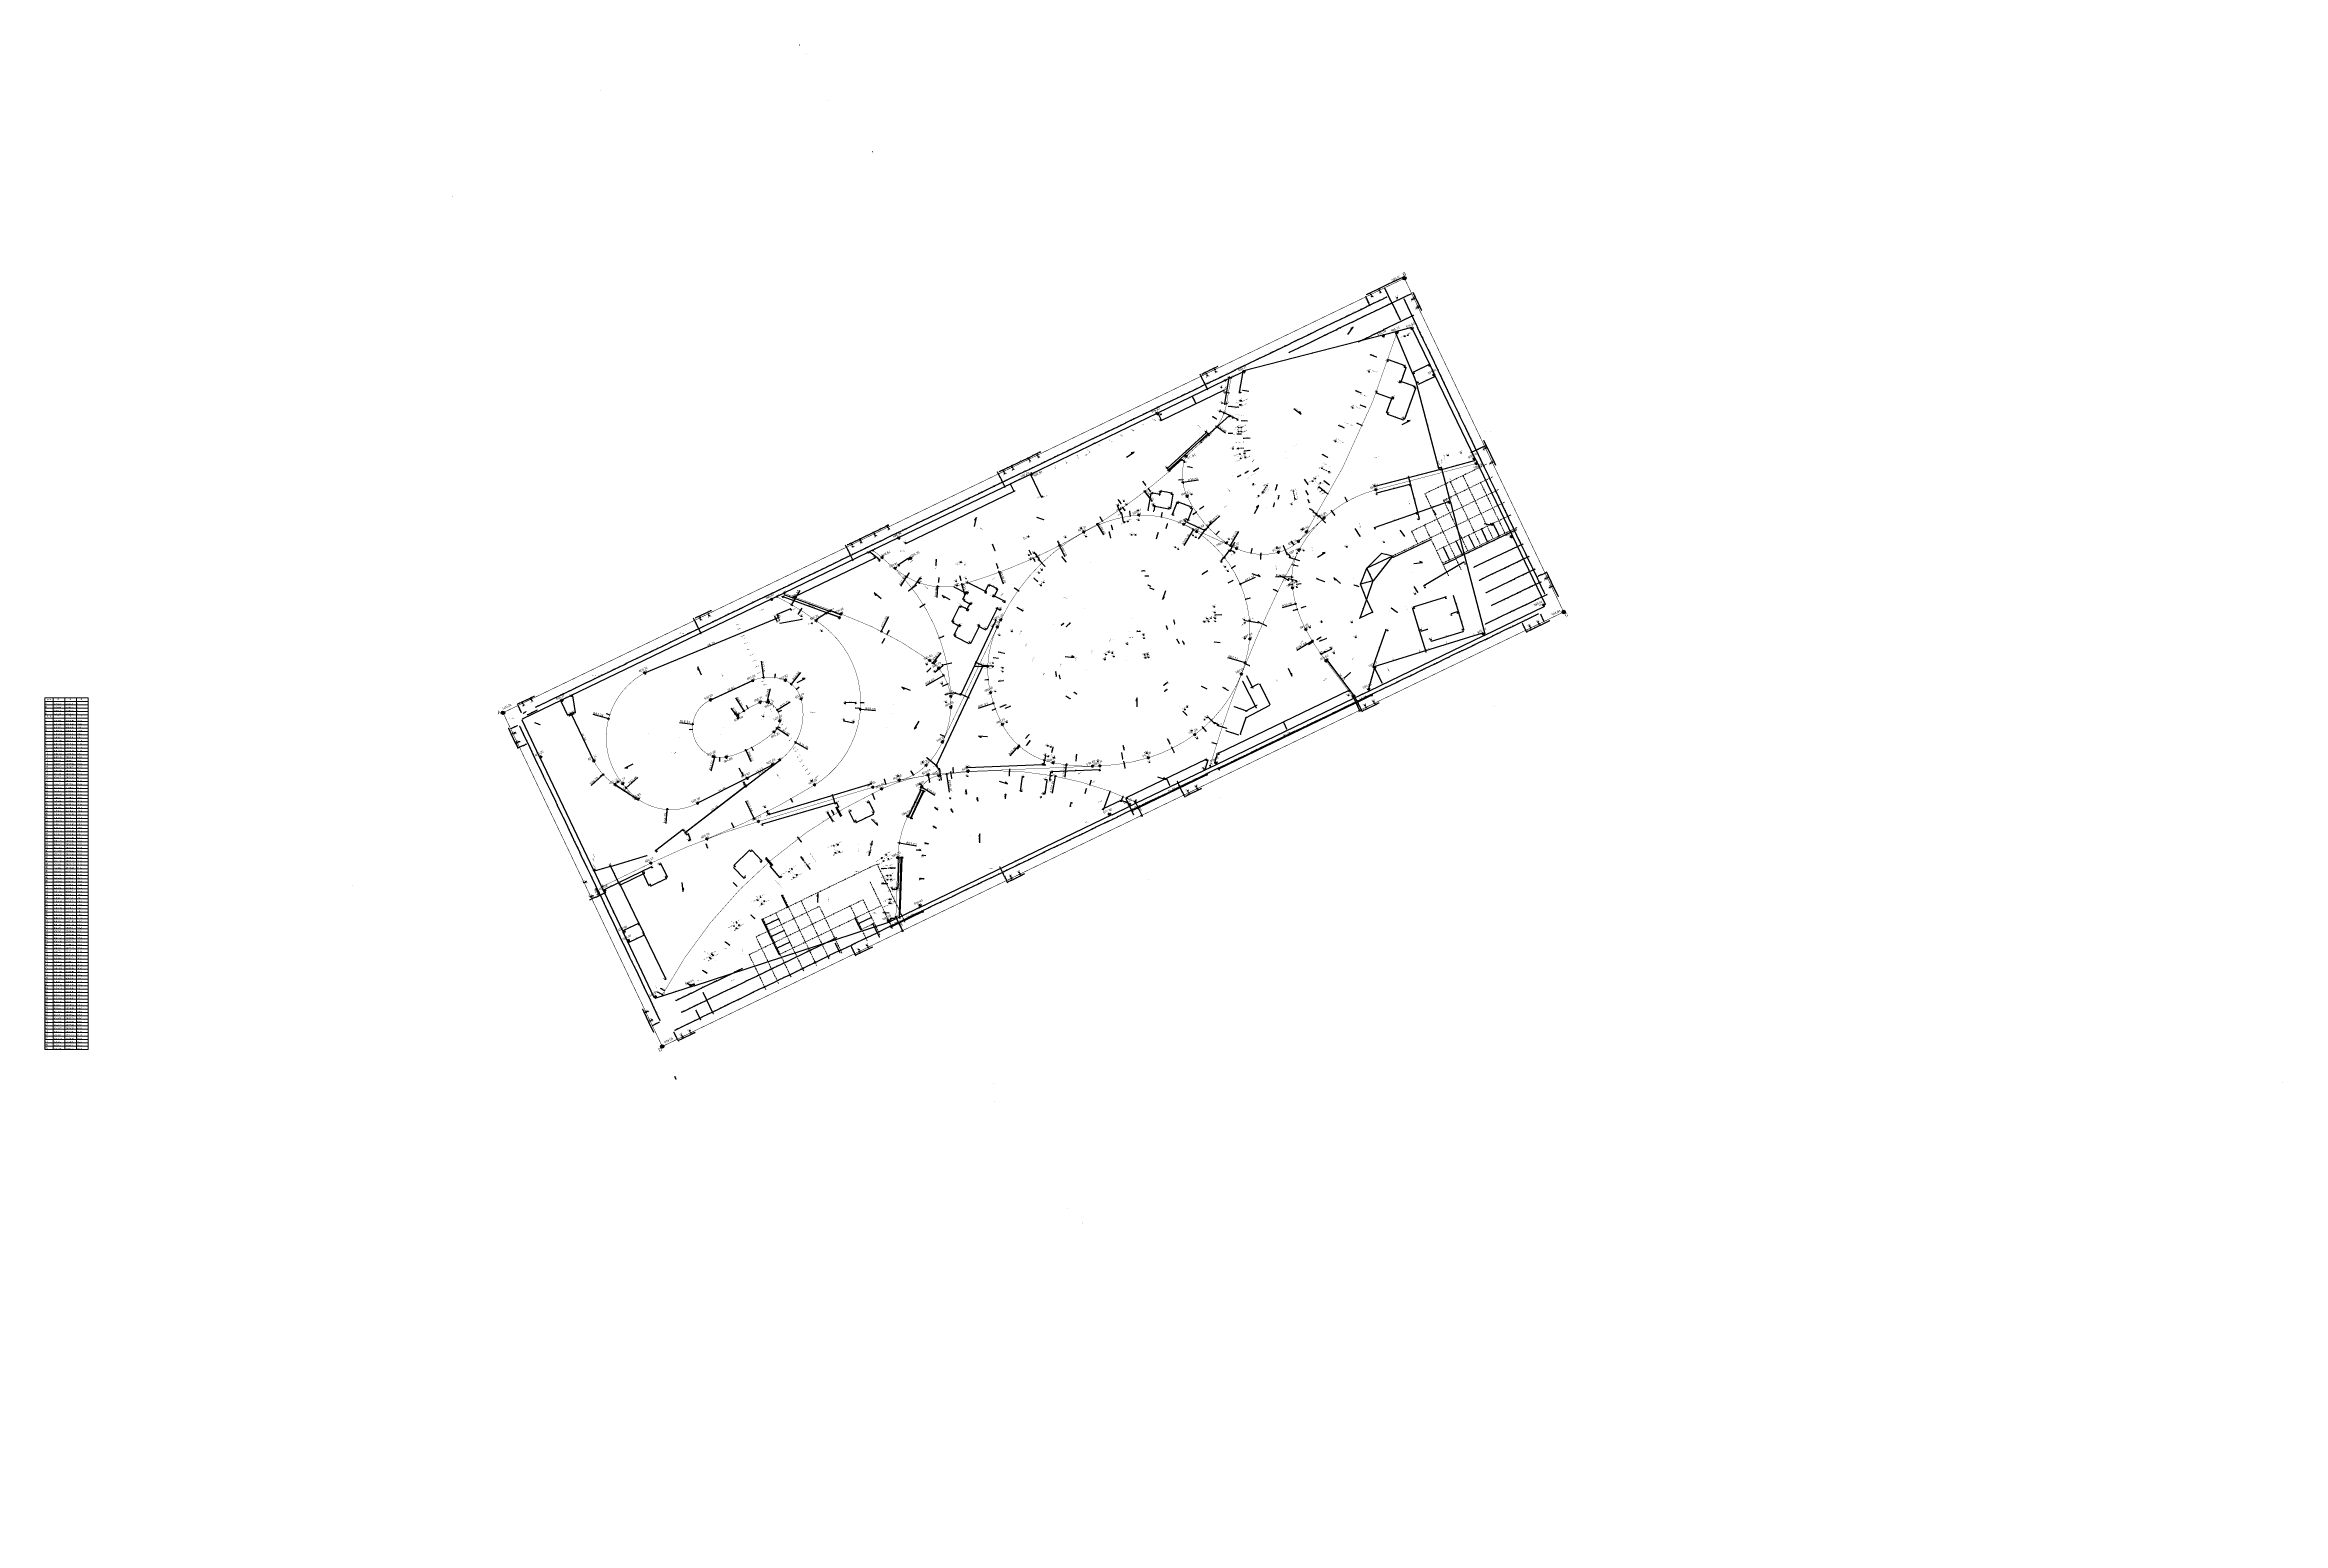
# Model space of a CAD drawing. Header units: metres. Extents: x 679716 to 681053, y 2749449 to 2750332.
import ezdxf
from ezdxf.enums import TextEntityAlignment as Align

# ---------------------------------------------------------------- set-up
doc = ezdxf.new("R2010")
doc.units = ezdxf.units.M
doc.header["$PDSIZE"] = -1
doc.linetypes.add('DASHEDX2', pattern=[1.5, 1, -0.5])
doc.layers.add('00_AUX', color=6, linetype='Continuous', lineweight=13, plot=False)
for name, color, linetype in [('01-TX-Altimetry 250 Topography', 51, 'Continuous'), ('01-TX-Guideline Altimetry 1000', 32, 'Continuous'), ('01-TX-Length Dimensions 250', 80, 'Continuous'), ('01-TX-Level Main Dimensions 250', 152, 'Continuous'), ('01-TX-Level Secondary Dimensions 250', 10, 'Continuous'), ('01-TX-Main Altimetry 1000', 242, 'Continuous'), ('01-TX-Main Dimensions 250', 150, 'Continuous'), ('01-TX-Secondary Altimetry 1000', 152, 'Continuous'), ('01-TX-Secondary Dimensions 1000', 152, 'Continuous'), ('01-TX-Slopes__', 140, 'Continuous')]:
    doc.layers.add(name, color=color, linetype=linetype)
for name, color, linetype, lineweight in [('02-L-Axis', 253, 'DASHEDX2', 20), ('02-L-Main Axis POINTS', 242, 'DASHEDX2', 50), ('02-L-Secondary Axis POINTS', 152, 'DASHEDX2', 50)]:
    doc.layers.add(name, color=color, linetype=linetype, lineweight=lineweight)
for name, color, linetype, lineweight, true_color in [('02-L-Guideline Axis', 34, 'DASHEDX2', 50, 0xa55200), ('02-L-Main Axis', 244, 'DASHEDX2', 50, 0xa50029), ('02-L-Secondary Axis', 154, 'DASHEDX2', 50, 0x0052a5)]:
    doc.layers.add(name, color=color, linetype=linetype, lineweight=lineweight, true_color=true_color)
doc.layers.add('03-BK-Arrow', color=153, linetype='Continuous', true_color=0x4491cf)
doc.styles.add('E100', font='verdana.ttf', dxfattribs={"height": 0.4})
doc.styles.add('E200', font='verdana.ttf', dxfattribs={"height": 1})
doc.styles.add('E500', font='verdana.ttf', dxfattribs={"height": 1.25})
doc.styles.get("Standard").update_dxf_attribs({"font": 'arial.ttf'})
doc.dimstyles.new('E1000', dxfattribs={"dimscale": 0.03, "dimtxt": 1.25, "dimasz": 1, "dimexe": 0.1, "dimexo": 1, "dimgap": 8, "dimtad": 1, "dimzin": 0, "dimdsep": 46, "dimtxsty": 'E500', "dimblk1": 'LINCOT500', "dimblk2": 'LINCOT500', "dimsah": 1, "dimcen": 0.1, "dimdle": 0.1, "dimse1": 1, "dimse2": 1, "dimclrt": 256, "dimazin": 0, "dimtfac": 0.015385, "dimtofl": 0, "dimtmove": 0, "dimatfit": 3, "dimldrblk": 'LINCOT500', "dimfxl": 1, "dimtolj": 1, "dimtzin": 0, "dimarcsym": 0})
doc.dimstyles.new('E250', dxfattribs={"dimscale": 0.03, "dimtxt": 0.4, "dimasz": 0.5, "dimexe": 0.1, "dimexo": 1, "dimgap": 4, "dimtad": 1, "dimzin": 0, "dimdsep": 46, "dimtxsty": 'E100', "dimblk1": 'LINCOT200', "dimblk2": 'LINCOT200', "dimsah": 1, "dimcen": 0.1, "dimdle": 0.1, "dimse1": 1, "dimse2": 1, "dimclrt": 256, "dimadec": 0, "dimazin": 0, "dimtfac": 0.015385, "dimtofl": 0, "dimtmove": 0, "dimatfit": 3, "dimldrblk": 'LINCOT200', "dimfxl": 1, "dimtolj": 1, "dimtzin": 0, "dimarcsym": 0})

# ---------------------------------------------------------------- blocks, each defined once
blk = doc.blocks.new('LINCOT200')
for p, q in [((0, -10), (0, 10)), ((0, 0), (10, 0))]:
    blk.add_line(p, q)
at = {"const_width": 1.88}
blk.add_lwpolyline([(4, -4), (-4, 4)], dxfattribs=at)
blk = doc.blocks.new('*D5')
at = {"layer": '01-TX-Length Dimensions 250', "color": 0, "lineweight": -2, "transparency": 16777216}
blk.add_line((680011.5, 2749906.4), (680043.6, 2749838.9), dxfattribs=at)
at = {"layer": '01-TX-Length Dimensions 250', "color": 0, "lineweight": -2, "transparency": 16777216, "xscale": 0.015, "yscale": 0.015, "zscale": 0.015}
for p, rotation in [((680011.5, 2749906.4), 115.5119126984731), ((680043.6, 2749838.9), 295.5119126984731)]:
    blk.add_blockref('LINCOT200', p, dxfattribs=dict(at, rotation=rotation))
at = {"layer": '01-TX-Length Dimensions 250', "transparency": 16777216, "insert": (680027.3, 2749872.5), "char_height": 0.4, "attachment_point": 5, "rotation": 115.5119, "style": 'E100'}
blk.add_mtext('\\A1;74.73', dxfattribs=at)
blk = doc.blocks.new('*D6')
at = {"layer": '01-TX-Length Dimensions 250', "color": 0, "lineweight": -2, "transparency": 16777216}
blk.add_line((680049.7, 2749826.3), (680061.3, 2749801.9), dxfattribs=at)
at = {"layer": '01-TX-Length Dimensions 250', "color": 0, "lineweight": -2, "transparency": 16777216, "xscale": 0.015, "yscale": 0.015, "zscale": 0.015}
for p, rotation in [((680049.7, 2749826.3), 115.5119126984731), ((680061.3, 2749801.9), 295.5119126984731)]:
    blk.add_blockref('LINCOT200', p, dxfattribs=dict(at, rotation=rotation))
at = {"layer": '01-TX-Length Dimensions 250', "transparency": 16777216, "insert": (680055.2, 2749814), "char_height": 0.4, "attachment_point": 5, "rotation": 115.5119, "style": 'E100'}
blk.add_mtext('\\A1;27.00', dxfattribs=at)
blk = doc.blocks.new('*D7')
at = {"layer": '01-TX-Length Dimensions 250', "color": 0, "lineweight": -2, "transparency": 16777216}
blk.add_line((680353.5, 2749872.1), (680364.2, 2749877.3), dxfattribs=at)
at = {"layer": '01-TX-Length Dimensions 250', "color": 0, "lineweight": -2, "transparency": 16777216, "xscale": 0.015, "yscale": 0.015, "zscale": 0.015}
for p, rotation in [((680364.2, 2749877.3), 25.71137463820098), ((680353.4, 2749872.1), 205.711374638201)]:
    blk.add_blockref('LINCOT200', p, dxfattribs=dict(at, rotation=rotation))
at = {"layer": '01-TX-Length Dimensions 250', "transparency": 16777216, "insert": (680358.7, 2749875), "char_height": 0.4, "attachment_point": 5, "rotation": 25.7114, "style": 'E100'}
blk.add_mtext('\\A1;11.95', dxfattribs=at)
blk = doc.blocks.new('*D8')
at = {"layer": '01-TX-Length Dimensions 250', "color": 0, "lineweight": -2, "transparency": 16777216}
blk.add_line((680364.2, 2749877.3), (680367.7, 2749879), dxfattribs=at)
at = {"layer": '01-TX-Length Dimensions 250', "color": 0, "lineweight": -2, "transparency": 16777216, "xscale": 0.015, "yscale": 0.015, "zscale": 0.015}
for p, rotation in [((680364.2, 2749877.3), 205.6863744773803), ((680367.7, 2749879), 25.68637447738036)]:
    blk.add_blockref('LINCOT200', p, dxfattribs=dict(at, rotation=rotation))
at = {"layer": '01-TX-Length Dimensions 250', "transparency": 16777216, "insert": (680365.8, 2749878.4), "char_height": 0.4, "attachment_point": 5, "rotation": 25.6864, "style": 'E100'}
blk.add_mtext('\\A1;3.89', dxfattribs=at)
blk = doc.blocks.new('*D9')
at = {"layer": '01-TX-Length Dimensions 250', "color": 0, "lineweight": -2, "transparency": 16777216}
blk.add_line((680367.7, 2749879), (680408.7, 2749898.7), dxfattribs=at)
at = {"layer": '01-TX-Length Dimensions 250', "color": 0, "lineweight": -2, "transparency": 16777216, "xscale": 0.015, "yscale": 0.015, "zscale": 0.015}
for p, rotation in [((680408.7, 2749898.7), 25.73324888482102), ((680367.7, 2749879), 205.733248884821)]:
    blk.add_blockref('LINCOT200', p, dxfattribs=dict(at, rotation=rotation))
at = {"layer": '01-TX-Length Dimensions 250', "transparency": 16777216, "insert": (680388.1, 2749889.1), "char_height": 0.4, "attachment_point": 5, "rotation": 25.7332, "style": 'E100'}
blk.add_mtext('\\A1;45.49', dxfattribs=at)
blk = doc.blocks.new('*D10')
at = {"layer": '01-TX-Length Dimensions 250', "color": 0, "lineweight": -2, "transparency": 16777216}
blk.add_line((680408.7, 2749898.7), (680416, 2749902.2), dxfattribs=at)
at = {"layer": '01-TX-Length Dimensions 250', "color": 0, "lineweight": -2, "transparency": 16777216, "xscale": 0.015, "yscale": 0.015, "zscale": 0.015}
for p, rotation in [((680416, 2749902.2), 25.71893895832904), ((680408.7, 2749898.7), 205.718938958329)]:
    blk.add_blockref('LINCOT200', p, dxfattribs=dict(at, rotation=rotation))
at = {"layer": '01-TX-Length Dimensions 250', "transparency": 16777216, "insert": (680412.2, 2749900.8), "char_height": 0.4, "attachment_point": 5, "rotation": 25.7189, "style": 'E100'}
blk.add_mtext('\\A1;8.09', dxfattribs=at)
blk = doc.blocks.new('*D11')
at = {"layer": '01-TX-Length Dimensions 250', "color": 0, "lineweight": -2, "transparency": 16777216}
blk.add_line((680416, 2749902.2), (680497.9, 2749941.7), dxfattribs=at)
at = {"layer": '01-TX-Length Dimensions 250', "color": 0, "lineweight": -2, "transparency": 16777216, "xscale": 0.015, "yscale": 0.015, "zscale": 0.015}
for p, rotation in [((680497.9, 2749941.7), 25.73044521800444), ((680416, 2749902.2), 205.7304452180044)]:
    blk.add_blockref('LINCOT200', p, dxfattribs=dict(at, rotation=rotation))
at = {"layer": '01-TX-Length Dimensions 250', "transparency": 16777216, "insert": (680456.8, 2749922.3), "char_height": 0.4, "attachment_point": 5, "rotation": 25.7304, "style": 'E100'}
blk.add_mtext('\\A1;90.98', dxfattribs=at)
blk = doc.blocks.new('*D12')
at = {"layer": '01-TX-Length Dimensions 250', "color": 0, "lineweight": -2, "transparency": 16777216}
blk.add_line((680498, 2749941.7), (680507.3, 2749946.2), dxfattribs=at)
at = {"layer": '01-TX-Length Dimensions 250', "color": 0, "lineweight": -2, "transparency": 16777216, "xscale": 0.015, "yscale": 0.015, "zscale": 0.015}
for p, rotation in [((680507.3, 2749946.2), 25.68672766205346), ((680497.9, 2749941.7), 205.6867276620535)]:
    blk.add_blockref('LINCOT200', p, dxfattribs=dict(at, rotation=rotation))
at = {"layer": '01-TX-Length Dimensions 250', "transparency": 16777216, "insert": (680502.5, 2749944.3), "char_height": 0.4, "attachment_point": 5, "rotation": 25.6867, "style": 'E100'}
blk.add_mtext('\\A1;10.36', dxfattribs=at)
blk = doc.blocks.new('*D13')
at = {"layer": '01-TX-Length Dimensions 250', "color": 0, "lineweight": -2, "transparency": 16777216}
blk.add_line((680353.4, 2749872.1), (680238.2, 2749816.5), dxfattribs=at)
at = {"layer": '01-TX-Length Dimensions 250', "color": 0, "lineweight": -2, "transparency": 16777216, "xscale": 0.015, "yscale": 0.015, "zscale": 0.015}
for p, rotation in [((680353.4, 2749872.1), 25.73341885937582), ((680238.1, 2749816.5), 205.7334188593758)]:
    blk.add_blockref('LINCOT200', p, dxfattribs=dict(at, rotation=rotation))
at = {"layer": '01-TX-Length Dimensions 250', "transparency": 16777216, "insert": (680295.7, 2749844.6), "char_height": 0.4, "attachment_point": 5, "rotation": 25.7334, "style": 'E100'}
blk.add_mtext('\\A1;127.98', dxfattribs=at)
blk = doc.blocks.new('*D14')
at = {"layer": '01-TX-Length Dimensions 250', "color": 0, "lineweight": -2, "transparency": 16777216}
blk.add_line((680238.1, 2749816.5), (680227.8, 2749811.5), dxfattribs=at)
at = {"layer": '01-TX-Length Dimensions 250', "color": 0, "lineweight": -2, "transparency": 16777216, "xscale": 0.015, "yscale": 0.015, "zscale": 0.015}
for p, rotation in [((680227.8, 2749811.5), 205.7336300965174), ((680238.1, 2749816.5), 25.73363009651736)]:
    blk.add_blockref('LINCOT200', p, dxfattribs=dict(at, rotation=rotation))
at = {"layer": '01-TX-Length Dimensions 250', "transparency": 16777216, "insert": (680232.8, 2749814.3), "char_height": 0.4, "attachment_point": 5, "rotation": 25.7336, "style": 'E100'}
blk.add_mtext('\\A1;11.54', dxfattribs=at)
blk = doc.blocks.new('*D15')
at = {"layer": '01-TX-Length Dimensions 250', "color": 0, "lineweight": -2, "transparency": 16777216}
blk.add_line((680227.7, 2749811.5), (680220.3, 2749807.9), dxfattribs=at)
at = {"layer": '01-TX-Length Dimensions 250', "color": 0, "lineweight": -2, "transparency": 16777216, "xscale": 0.015, "yscale": 0.015, "zscale": 0.015}
for p, rotation in [((680227.8, 2749811.5), 25.73344267133894), ((680220.2, 2749807.9), 205.733442671339)]:
    blk.add_blockref('LINCOT200', p, dxfattribs=dict(at, rotation=rotation))
at = {"layer": '01-TX-Length Dimensions 250', "transparency": 16777216, "insert": (680223.9, 2749810), "char_height": 0.4, "attachment_point": 5, "rotation": 25.7334, "style": 'E100'}
blk.add_mtext('\\A1;8.34', dxfattribs=at)
blk = doc.blocks.new('*D16')
at = {"layer": '01-TX-Length Dimensions 250', "color": 0, "lineweight": -2, "transparency": 16777216}
blk.add_line((680507.3, 2749946.2), (680575.7, 2749979.2), dxfattribs=at)
at = {"layer": '01-TX-Length Dimensions 250', "color": 0, "lineweight": -2, "transparency": 16777216, "xscale": 0.015, "yscale": 0.015, "zscale": 0.015}
for p, rotation in [((680575.7, 2749979.2), 25.74006439815804), ((680507.3, 2749946.2), 205.740064398158)]:
    blk.add_blockref('LINCOT200', p, dxfattribs=dict(at, rotation=rotation))
at = {"layer": '01-TX-Length Dimensions 250', "transparency": 16777216, "insert": (680541.4, 2749963), "char_height": 0.4, "attachment_point": 5, "rotation": 25.7401, "style": 'E100'}
blk.add_mtext('\\A1;76.01', dxfattribs=at)
blk = doc.blocks.new('*D17')
at = {"layer": '01-TX-Length Dimensions 250', "color": 0, "lineweight": -2, "transparency": 16777216}
blk.add_line((680575.8, 2749979.2), (680611.8, 2749996.6), dxfattribs=at)
at = {"layer": '01-TX-Length Dimensions 250', "color": 0, "lineweight": -2, "transparency": 16777216, "xscale": 0.015, "yscale": 0.015, "zscale": 0.015}
for p, rotation in [((680611.8, 2749996.6), 25.73365995840629), ((680575.7, 2749979.2), 205.7336599584063)]:
    blk.add_blockref('LINCOT200', p, dxfattribs=dict(at, rotation=rotation))
at = {"layer": '01-TX-Length Dimensions 250', "transparency": 16777216, "insert": (680593.6, 2749988.2), "char_height": 0.4, "attachment_point": 5, "rotation": 25.7337, "style": 'E100'}
blk.add_mtext('\\A1;40.05', dxfattribs=at)
blk = doc.blocks.new('*D18')
at = {"layer": '01-TX-Length Dimensions 250', "color": 0, "lineweight": -2, "transparency": 16777216}
blk.add_line((680001.2, 2749929.4), (680024.6, 2749940.7), dxfattribs=at)
at = {"layer": '01-TX-Length Dimensions 250', "color": 0, "lineweight": -2, "transparency": 16777216, "xscale": 0.015, "yscale": 0.015, "zscale": 0.015}
for p, rotation in [((680001.2, 2749929.4), 205.7438139453048), ((680024.6, 2749940.7), 25.74381394530484)]:
    blk.add_blockref('LINCOT200', p, dxfattribs=dict(at, rotation=rotation))
at = {"layer": '01-TX-Length Dimensions 250', "transparency": 16777216, "insert": (680012.8, 2749935.3), "char_height": 0.4, "attachment_point": 5, "rotation": 25.7438, "style": 'E100'}
blk.add_mtext('\\A1;25.96', dxfattribs=at)
blk = doc.blocks.new('*D19')
at = {"layer": '01-TX-Length Dimensions 250', "color": 0, "lineweight": -2, "transparency": 16777216}
blk.add_line((680024.6, 2749940.7), (680030.1, 2749943.3), dxfattribs=at)
at = {"layer": '01-TX-Length Dimensions 250', "color": 0, "lineweight": -2, "transparency": 16777216, "xscale": 0.015, "yscale": 0.015, "zscale": 0.015}
for p, rotation in [((680030.1, 2749943.3), 25.74877425004512), ((680024.6, 2749940.7), 205.7487742500451)]:
    blk.add_blockref('LINCOT200', p, dxfattribs=dict(at, rotation=rotation))
at = {"layer": '01-TX-Length Dimensions 250', "transparency": 16777216, "insert": (680027.2, 2749942.3), "char_height": 0.4, "attachment_point": 5, "rotation": 25.7488, "style": 'E100'}
blk.add_mtext('\\A1;6.09', dxfattribs=at)
blk = doc.blocks.new('*D20')
at = {"layer": '01-TX-Length Dimensions 250', "color": 0, "lineweight": -2, "transparency": 16777216}
blk.add_line((680030.1, 2749943.3), (680149.9, 2750001.1), dxfattribs=at)
at = {"layer": '01-TX-Length Dimensions 250', "color": 0, "lineweight": -2, "transparency": 16777216, "xscale": 0.015, "yscale": 0.015, "zscale": 0.015}
for p, rotation in [((680149.9, 2750001.1), 25.73348650067615), ((680030.1, 2749943.3), 205.7334865006761)]:
    blk.add_blockref('LINCOT200', p, dxfattribs=dict(at, rotation=rotation))
at = {"layer": '01-TX-Length Dimensions 250', "transparency": 16777216, "insert": (680089.8, 2749972.5), "char_height": 0.4, "attachment_point": 5, "rotation": 25.7335, "style": 'E100'}
blk.add_mtext('\\A1;133.02', dxfattribs=at)
blk = doc.blocks.new('*D21')
at = {"layer": '01-TX-Length Dimensions 250', "color": 0, "lineweight": -2, "transparency": 16777216}
blk.add_line((680149.9, 2750001.1), (680157.7, 2750004.8), dxfattribs=at)
at = {"layer": '01-TX-Length Dimensions 250', "color": 0, "lineweight": -2, "transparency": 16777216, "xscale": 0.015, "yscale": 0.015, "zscale": 0.015}
for p, rotation in [((680149.9, 2750001.1), 205.7102076473702), ((680157.7, 2750004.8), 25.71020764737016)]:
    blk.add_blockref('LINCOT200', p, dxfattribs=dict(at, rotation=rotation))
at = {"layer": '01-TX-Length Dimensions 250', "transparency": 16777216, "insert": (680153.7, 2750003.2), "char_height": 0.4, "attachment_point": 5, "rotation": 25.7102, "style": 'E100'}
blk.add_mtext('\\A1;8.70', dxfattribs=at)
blk = doc.blocks.new('*D22')
at = {"layer": '01-TX-Length Dimensions 250', "color": 0, "lineweight": -2, "transparency": 16777216}
blk.add_line((680157.5, 2750004.7), (680207.8, 2750029), dxfattribs=at)
at = {"layer": '01-TX-Length Dimensions 250', "color": 0, "lineweight": -2, "transparency": 16777216, "xscale": 0.015, "yscale": 0.015, "zscale": 0.015}
for p, rotation in [((680207.8, 2750029), 25.73365995844432), ((680157.5, 2750004.7), 205.7336599584443)]:
    blk.add_blockref('LINCOT200', p, dxfattribs=dict(at, rotation=rotation))
at = {"layer": '01-TX-Length Dimensions 250', "transparency": 16777216, "insert": (680182.5, 2750017.1), "char_height": 0.4, "attachment_point": 5, "rotation": 25.7337, "style": 'E100'}
blk.add_mtext('\\A1;55.89', dxfattribs=at)
blk = doc.blocks.new('*D23')
at = {"layer": '01-TX-Length Dimensions 250', "color": 0, "lineweight": -2, "transparency": 16777216}
blk.add_line((680207.8, 2750029), (680225.9, 2750037.7), dxfattribs=at)
at = {"layer": '01-TX-Length Dimensions 250', "color": 0, "lineweight": -2, "transparency": 16777216, "xscale": 0.015, "yscale": 0.015, "zscale": 0.015}
for p, rotation in [((680225.9, 2750037.7), 25.73833881666952), ((680207.8, 2750029), 205.7383388166695)]:
    blk.add_blockref('LINCOT200', p, dxfattribs=dict(at, rotation=rotation))
at = {"layer": '01-TX-Length Dimensions 250', "transparency": 16777216, "insert": (680216.7, 2750033.6), "char_height": 0.4, "attachment_point": 5, "rotation": 25.7383, "style": 'E100'}
blk.add_mtext('\\A1;20.07', dxfattribs=at)
blk = doc.blocks.new('*D24')
at = {"layer": '01-TX-Length Dimensions 250', "color": 0, "lineweight": -2, "transparency": 16777216}
blk.add_line((680225.9, 2750037.7), (680293.2, 2750070.1), dxfattribs=at)
at = {"layer": '01-TX-Length Dimensions 250', "color": 0, "lineweight": -2, "transparency": 16777216, "xscale": 0.015, "yscale": 0.015, "zscale": 0.015}
for p, rotation in [((680293.2, 2750070.1), 25.7274151576688), ((680225.9, 2750037.7), 205.7274151576688)]:
    blk.add_blockref('LINCOT200', p, dxfattribs=dict(at, rotation=rotation))
at = {"layer": '01-TX-Length Dimensions 250', "transparency": 16777216, "insert": (680259.4, 2750054.2), "char_height": 0.4, "attachment_point": 5, "rotation": 25.7274, "style": 'E100'}
blk.add_mtext('\\A1;74.70', dxfattribs=at)
blk = doc.blocks.new('*D25')
at = {"layer": '01-TX-Length Dimensions 250', "color": 0, "lineweight": -2, "transparency": 16777216}
blk.add_line((680298.1, 2750072.5), (680305.3, 2750075.9), dxfattribs=at)
at = {"layer": '01-TX-Length Dimensions 250', "color": 0, "lineweight": -2, "transparency": 16777216, "xscale": 0.015, "yscale": 0.015, "zscale": 0.015}
for p, rotation in [((680305.3, 2750075.9), 25.7336610518834), ((680298.1, 2750072.5), 205.7336610518834)]:
    blk.add_blockref('LINCOT200', p, dxfattribs=dict(at, rotation=rotation))
at = {"layer": '01-TX-Length Dimensions 250', "transparency": 16777216, "insert": (680301.5, 2750074.5), "char_height": 0.4, "attachment_point": 5, "rotation": 25.7337, "style": 'E100'}
blk.add_mtext('\\A1;8.00', dxfattribs=at)
blk = doc.blocks.new('*D26')
at = {"layer": '01-TX-Length Dimensions 250', "color": 0, "lineweight": -2, "transparency": 16777216}
blk.add_line((680305.3, 2750075.9), (680380.4, 2750112.1), dxfattribs=at)
at = {"layer": '01-TX-Length Dimensions 250', "color": 0, "lineweight": -2, "transparency": 16777216, "xscale": 0.015, "yscale": 0.015, "zscale": 0.015}
for p, rotation in [((680380.4, 2750112.1), 25.73129138066035), ((680305.3, 2750075.9), 205.7312913806604)]:
    blk.add_blockref('LINCOT200', p, dxfattribs=dict(at, rotation=rotation))
at = {"layer": '01-TX-Length Dimensions 250', "transparency": 16777216, "insert": (680342.7, 2750094.3), "char_height": 0.4, "attachment_point": 5, "rotation": 25.7313, "style": 'E100'}
blk.add_mtext('\\A1;83.36', dxfattribs=at)
blk = doc.blocks.new('*D27')
at = {"layer": '01-TX-Length Dimensions 250', "color": 0, "lineweight": -2, "transparency": 16777216}
blk.add_line((680380.4, 2750112.1), (680421.1, 2750131.8), dxfattribs=at)
at = {"layer": '01-TX-Length Dimensions 250', "color": 0, "lineweight": -2, "transparency": 16777216, "xscale": 0.015, "yscale": 0.015, "zscale": 0.015}
for p, rotation in [((680421.1, 2750131.8), 25.73229500206718), ((680380.4, 2750112.1), 205.7322950020672)]:
    blk.add_blockref('LINCOT200', p, dxfattribs=dict(at, rotation=rotation))
at = {"layer": '01-TX-Length Dimensions 250', "transparency": 16777216, "insert": (680400.6, 2750122.3), "char_height": 0.4, "attachment_point": 5, "rotation": 25.7323, "style": 'E100'}
blk.add_mtext('\\A1;45.26', dxfattribs=at)
blk = doc.blocks.new('*D28')
at = {"layer": '01-TX-Length Dimensions 250', "color": 0, "lineweight": -2, "transparency": 16777216}
blk.add_line((680421.1, 2750131.8), (680432.2, 2750137.1), dxfattribs=at)
at = {"layer": '01-TX-Length Dimensions 250', "color": 0, "lineweight": -2, "transparency": 16777216, "xscale": 0.015, "yscale": 0.015, "zscale": 0.015}
for p, rotation in [((680421.1, 2750131.8), 205.7336599589161), ((680432.3, 2750137.1), 25.73365995891611)]:
    blk.add_blockref('LINCOT200', p, dxfattribs=dict(at, rotation=rotation))
at = {"layer": '01-TX-Length Dimensions 250', "transparency": 16777216, "insert": (680426.5, 2750134.8), "char_height": 0.4, "attachment_point": 5, "rotation": 25.7337, "style": 'E100'}
blk.add_mtext('\\A1;12.34', dxfattribs=at)
blk = doc.blocks.new('*D29')
at = {"layer": '01-TX-Length Dimensions 250', "color": 0, "lineweight": -2, "transparency": 16777216}
blk.add_line((680532.5, 2750163.2), (680523.7, 2750160.9), dxfattribs=at)
at = {"layer": '01-TX-Length Dimensions 250', "color": 0, "lineweight": -2, "transparency": 16777216, "xscale": 0.015, "yscale": 0.015, "zscale": 0.015}
for p, rotation in [((680523.6, 2750160.9), 194.5740509740114), ((680532.6, 2750163.2), 14.57405097401144)]:
    blk.add_blockref('LINCOT200', p, dxfattribs=dict(at, rotation=rotation))
at = {"layer": '01-TX-Length Dimensions 250', "transparency": 16777216, "insert": (680527.8, 2750162.3), "char_height": 0.4, "attachment_point": 5, "rotation": 14.5741, "style": 'E100'}
blk.add_mtext('\\A1;9.21', dxfattribs=at)
blk = doc.blocks.new('*D30')
at = {"layer": '01-TX-Length Dimensions 250', "color": 0, "lineweight": -2, "transparency": 16777216}
blk.add_line((680549.8, 2750078.3), (680570.1, 2750083.8), dxfattribs=at)
at = {"layer": '01-TX-Length Dimensions 250', "color": 0, "lineweight": -2, "transparency": 16777216, "xscale": 0.015, "yscale": 0.015, "zscale": 0.015}
for p, rotation in [((680549.8, 2750078.3), 194.9504696852342), ((680570.1, 2750083.8), 14.95046968523423)]:
    blk.add_blockref('LINCOT200', p, dxfattribs=dict(at, rotation=rotation))
at = {"layer": '01-TX-Length Dimensions 250', "transparency": 16777216, "insert": (680559.9, 2750081.4), "char_height": 0.4, "attachment_point": 5, "rotation": 14.9505, "style": 'E100'}
blk.add_mtext('\\A1;21.05', dxfattribs=at)
blk = doc.blocks.new('*D31')
at = {"layer": '01-TX-Length Dimensions 250', "color": 0, "lineweight": -2, "transparency": 16777216}
blk.add_line((680548.8, 2750079.1), (680535.5, 2750130.1), dxfattribs=at)
at = {"layer": '01-TX-Length Dimensions 250', "color": 0, "lineweight": -2, "transparency": 16777216, "xscale": 0.015, "yscale": 0.015, "zscale": 0.015}
for p, rotation in [((680535.5, 2750130.1), 104.5742527197565), ((680548.8, 2750079.1), 284.5742527197565)]:
    blk.add_blockref('LINCOT200', p, dxfattribs=dict(at, rotation=rotation))
at = {"layer": '01-TX-Length Dimensions 250', "transparency": 16777216, "insert": (680542.5, 2750104.7), "char_height": 0.4, "attachment_point": 5, "rotation": 284.5743, "style": 'E100'}
blk.add_mtext('\\A1;52.73', dxfattribs=at)
blk = doc.blocks.new('*D32')
at = {"layer": '01-TX-Length Dimensions 250', "color": 0, "lineweight": -2, "transparency": 16777216}
blk.add_line((680533.2, 2750135.6), (680523.1, 2750160), dxfattribs=at)
at = {"layer": '01-TX-Length Dimensions 250', "color": 0, "lineweight": -2, "transparency": 16777216, "xscale": 0.015, "yscale": 0.015, "zscale": 0.015}
for p, rotation in [((680523.1, 2750160), 112.607400717536), ((680533.2, 2750135.6), 292.607400717536)]:
    blk.add_blockref('LINCOT200', p, dxfattribs=dict(at, rotation=rotation))
at = {"layer": '01-TX-Length Dimensions 250', "transparency": 16777216, "insert": (680528.4, 2750147.9), "char_height": 0.4, "attachment_point": 5, "rotation": 292.6074, "style": 'E100'}
blk.add_mtext('\\A1;26.45', dxfattribs=at)
blk = doc.blocks.new('*D33')
at = {"layer": '01-TX-Length Dimensions 250', "color": 0, "lineweight": -2, "transparency": 16777216}
blk.add_line((680103.8, 2749769.9), (680220.1, 2749808), dxfattribs=at)
at = {"layer": '01-TX-Length Dimensions 250', "color": 0, "lineweight": -2, "transparency": 16777216, "xscale": 0.015, "yscale": 0.015, "zscale": 0.015}
for p, rotation in [((680220.1, 2749808), 18.13359908929457), ((680103.8, 2749769.9), 198.1335990892945)]:
    blk.add_blockref('LINCOT200', p, dxfattribs=dict(at, rotation=rotation))
at = {"layer": '01-TX-Length Dimensions 250', "transparency": 16777216, "insert": (680161.8, 2749789.3), "char_height": 0.4, "attachment_point": 5, "rotation": 18.1336, "style": 'E100'}
blk.add_mtext('\\A1;122.39', dxfattribs=at)
blk = doc.blocks.new('*D34')
at = {"layer": '01-TX-Length Dimensions 250', "color": 0, "lineweight": -2, "transparency": 16777216}
blk.add_line((680555.8, 2750059), (680576.2, 2749980.3), dxfattribs=at)
at = {"layer": '01-TX-Length Dimensions 250', "color": 0, "lineweight": -2, "transparency": 16777216, "xscale": 0.015, "yscale": 0.015, "zscale": 0.015}
for p, rotation in [((680555.8, 2750059), 104.5744480289418), ((680576.2, 2749980.3), 284.5744480289418)]:
    blk.add_blockref('LINCOT200', p, dxfattribs=dict(at, rotation=rotation))
at = {"layer": '01-TX-Length Dimensions 250', "transparency": 16777216, "insert": (680566.3, 2750019.8), "char_height": 0.4, "attachment_point": 5, "rotation": 284.5744, "style": 'E100'}
blk.add_mtext('\\A1;81.29', dxfattribs=at)
blk = doc.blocks.new('*D35')
at = {"layer": '01-TX-Length Dimensions 250', "color": 0, "lineweight": -2, "transparency": 16777216}
blk.add_line((680555.8, 2750059), (680550.4, 2750079.6), dxfattribs=at)
at = {"layer": '01-TX-Length Dimensions 250', "color": 0, "lineweight": -2, "transparency": 16777216, "xscale": 0.015, "yscale": 0.015, "zscale": 0.015}
for p, rotation in [((680550.4, 2750079.6), 104.5727222259591), ((680555.8, 2750059), 284.5727222259592)]:
    blk.add_blockref('LINCOT200', p, dxfattribs=dict(at, rotation=rotation))
at = {"layer": '01-TX-Length Dimensions 250', "transparency": 16777216, "insert": (680553.4, 2750069.4), "char_height": 0.4, "attachment_point": 5, "rotation": 284.5727, "style": 'E100'}
blk.add_mtext('\\A1;21.31', dxfattribs=at)
blk = doc.blocks.new('*D36')
at = {"layer": '01-TX-Length Dimensions 250', "color": 0, "lineweight": -2, "transparency": 16777216}
blk.add_line((680510.4, 2749960), (680514.8, 2749950.9), dxfattribs=at)
at = {"layer": '01-TX-Length Dimensions 250', "color": 0, "lineweight": -2, "transparency": 16777216, "xscale": 0.015, "yscale": 0.015, "zscale": 0.015}
for p, rotation in [((680510.4, 2749960), 115.7336599586255), ((680514.8, 2749950.9), 295.7336599586255)]:
    blk.add_blockref('LINCOT200', p, dxfattribs=dict(at, rotation=rotation))
at = {"layer": '01-TX-Length Dimensions 250', "transparency": 16777216, "insert": (680512.9, 2749955.6), "char_height": 0.4, "attachment_point": 5, "rotation": 295.7337, "style": 'E100'}
blk.add_mtext('\\A1;10.08', dxfattribs=at)
blk = doc.blocks.new('*D37')
at = {"layer": '01-TX-Length Dimensions 250', "color": 0, "lineweight": -2, "transparency": 16777216}
blk.add_line((680510.2, 2749960.8), (680575.1, 2749980.9), dxfattribs=at)
at = {"layer": '01-TX-Length Dimensions 250', "color": 0, "lineweight": -2, "transparency": 16777216, "xscale": 0.015, "yscale": 0.015, "zscale": 0.015}
for p, rotation in [((680575.1, 2749980.9), 17.20581851573879), ((680510.2, 2749960.8), 197.2058185157388)]:
    blk.add_blockref('LINCOT200', p, dxfattribs=dict(at, rotation=rotation))
at = {"layer": '01-TX-Length Dimensions 250', "transparency": 16777216, "insert": (680542.3, 2749971.1), "char_height": 0.4, "attachment_point": 5, "rotation": 17.2058, "style": 'E100'}
blk.add_mtext('\\A1;67.95', dxfattribs=at)
blk = doc.blocks.new('*D38')
at = {"layer": '01-TX-Length Dimensions 250', "color": 0, "lineweight": -2, "transparency": 16777216}
blk.add_line((680501.2, 2750008.4), (680498.2, 2750009.3), dxfattribs=at)
at = {"layer": '01-TX-Length Dimensions 250', "color": 0, "lineweight": -2, "transparency": 16777216, "xscale": 0.015, "yscale": 0.015, "zscale": 0.015, "rotation": 163.3833878055868}
blk.add_blockref('LINCOT200', (680498.2, 2750009.3), dxfattribs=at)
at = {"layer": '01-TX-Length Dimensions 250', "transparency": 16777216, "insert": (680500.3, 2750009.1), "char_height": 0.4, "attachment_point": 5, "rotation": 343.3834, "style": 'E100'}
blk.add_mtext('\\A1;R49.91', dxfattribs=at)
blk = doc.blocks.new('*D39')
at = {"layer": '01-TX-Length Dimensions 250', "color": 0, "lineweight": -2, "transparency": 16777216}
blk.add_line((680528.4, 2750038.3), (680525.9, 2750042), dxfattribs=at)
at = {"layer": '01-TX-Length Dimensions 250', "color": 0, "lineweight": -2, "transparency": 16777216, "xscale": 0.015, "yscale": 0.015, "zscale": 0.015, "rotation": 124.0788949722158}
blk.add_blockref('LINCOT200', (680525.9, 2750042), dxfattribs=at)
at = {"layer": '01-TX-Length Dimensions 250', "transparency": 16777216, "insert": (680527.9, 2750039.5), "char_height": 0.4, "attachment_point": 5, "rotation": 304.0789, "style": 'E100'}
blk.add_mtext('\\A1;R242.21', dxfattribs=at)
blk = doc.blocks.new('*D42')
at = {"layer": '01-TX-Length Dimensions 250', "color": 0, "lineweight": -2, "transparency": 16777216}
blk.add_line((680103.8, 2749769.9), (680080.8, 2749762.4), dxfattribs=at)
at = {"layer": '01-TX-Length Dimensions 250', "color": 0, "lineweight": -2, "transparency": 16777216, "xscale": 0.015, "yscale": 0.015, "zscale": 0.015}
for p, rotation in [((680103.8, 2749769.9), 18.14624663615983), ((680080.7, 2749762.4), 198.1462466361598)]:
    blk.add_blockref('LINCOT200', p, dxfattribs=dict(at, rotation=rotation))
at = {"layer": '01-TX-Length Dimensions 250', "transparency": 16777216, "insert": (680092.3, 2749766.5), "char_height": 0.4, "attachment_point": 5, "rotation": 18.1462, "style": 'E100'}
blk.add_mtext('\\A1;24.22', dxfattribs=at)
blk = doc.blocks.new('*D43')
at = {"layer": '01-TX-Length Dimensions 250', "color": 0, "lineweight": -2, "transparency": 16777216}
blk.add_line((680523.6, 2750160.9), (680515.5, 2750158.7), dxfattribs=at)
at = {"layer": '01-TX-Length Dimensions 250', "color": 0, "lineweight": -2, "transparency": 16777216, "xscale": 0.015, "yscale": 0.015, "zscale": 0.015}
for p, rotation in [((680515.4, 2750158.7), 194.5741910028331), ((680523.6, 2750160.9), 14.57419100283318)]:
    blk.add_blockref('LINCOT200', p, dxfattribs=dict(at, rotation=rotation))
at = {"layer": '01-TX-Length Dimensions 250', "transparency": 16777216, "insert": (680519.5, 2750160.1), "char_height": 0.4, "attachment_point": 5, "rotation": 14.5742, "style": 'E100'}
blk.add_mtext('\\A1;8.47', dxfattribs=at)
blk = doc.blocks.new('*D44')
at = {"layer": '01-TX-Length Dimensions 250', "color": 0, "lineweight": -2, "transparency": 16777216}
blk.add_line((680515.4, 2750158.7), (680432.2, 2750137.4), dxfattribs=at)
at = {"layer": '01-TX-Length Dimensions 250', "color": 0, "lineweight": -2, "transparency": 16777216, "xscale": 0.015, "yscale": 0.015, "zscale": 0.015}
for p, rotation in [((680515.5, 2750158.7), 14.3490057986406), ((680432.2, 2750137.4), 194.3490057986405)]:
    blk.add_blockref('LINCOT200', p, dxfattribs=dict(at, rotation=rotation))
at = {"layer": '01-TX-Length Dimensions 250', "transparency": 16777216, "insert": (680473.8, 2750148.4), "char_height": 0.4, "attachment_point": 5, "rotation": 14.349, "style": 'E100'}
blk.add_mtext('\\A1;85.90', dxfattribs=at)
blk = doc.blocks.new('*D45')
at = {"layer": '01-TX-Length Dimensions 250', "color": 0, "lineweight": -2, "transparency": 16777216}
for p, q in [((680266.1, 2749887.2), (680266.4, 2749884.7)), ((680283.5, 2749700.6), (680283.5, 2749700.6)), ((680283.5, 2749700.6), (680283.5, 2749700.6))]:
    blk.add_line(p, q, dxfattribs=at)
at = {"layer": '01-TX-Length Dimensions 250', "color": 0, "lineweight": -2, "transparency": 16777216, "xscale": 0.015, "yscale": 0.015, "zscale": 0.015, "rotation": 275.3109457227589}
blk.add_blockref('LINCOT200', (680266.4, 2749884.7), dxfattribs=at)
at = {"layer": '01-TX-Length Dimensions 250', "transparency": 16777216, "insert": (680266.6, 2749886), "char_height": 0.4, "attachment_point": 5, "rotation": 275.3109, "style": 'E100'}
blk.add_mtext('\\A1;R184.84', dxfattribs=at)
blk = doc.blocks.new('*D46')
at = {"layer": '01-TX-Length Dimensions 250', "color": 0, "lineweight": -2, "transparency": 16777216}
for p, q in [((680247.4, 2749876.6), (680249.1, 2749875.3)), ((680268.7, 2749859.8), (680268.7, 2749859.8)), ((680268.7, 2749859.8), (680268.7, 2749859.8))]:
    blk.add_line(p, q, dxfattribs=at)
at = {"layer": '01-TX-Length Dimensions 250', "color": 0, "lineweight": -2, "transparency": 16777216, "xscale": 0.015, "yscale": 0.015, "zscale": 0.015, "rotation": 321.6548039474039}
blk.add_blockref('LINCOT200', (680249.1, 2749875.3), dxfattribs=at)
at = {"layer": '01-TX-Length Dimensions 250', "transparency": 16777216, "insert": (680248.5, 2749876.2), "char_height": 0.4, "attachment_point": 5, "rotation": 321.6548, "style": 'E100'}
blk.add_mtext('\\A1;R25.00', dxfattribs=at)
blk = doc.blocks.new('*D47')
at = {"layer": '01-TX-Length Dimensions 250', "color": 0, "lineweight": -2, "transparency": 16777216}
for p, q in [((680236.7, 2749851.2), (680238.9, 2749850.9)), ((680287.9, 2749844.7), (680287.9, 2749844.7)), ((680287.9, 2749844.7), (680287.9, 2749844.7))]:
    blk.add_line(p, q, dxfattribs=at)
at = {"layer": '01-TX-Length Dimensions 250', "color": 0, "lineweight": -2, "transparency": 16777216, "xscale": 0.015, "yscale": 0.015, "zscale": 0.015, "rotation": 352.7418285587592}
blk.add_blockref('LINCOT200', (680238.9, 2749850.9), dxfattribs=at)
at = {"layer": '01-TX-Length Dimensions 250', "transparency": 16777216, "insert": (680237.8, 2749851.4), "char_height": 0.4, "attachment_point": 5, "rotation": 352.7418, "style": 'E100'}
blk.add_mtext('\\A1;R49.39', dxfattribs=at)
blk = doc.blocks.new('*D48')
at = {"layer": '01-TX-Length Dimensions 250', "color": 0, "lineweight": -2, "transparency": 16777216}
for p, q in [((680236.4, 2749851.2), (680238.9, 2749850.9)), ((680375.1, 2749833.6), (680375.1, 2749833.6)), ((680375.1, 2749833.6), (680375.1, 2749833.6))]:
    blk.add_line(p, q, dxfattribs=at)
at = {"layer": '01-TX-Length Dimensions 250', "color": 0, "lineweight": -2, "transparency": 16777216, "xscale": 0.015, "yscale": 0.015, "zscale": 0.015, "rotation": 352.7588481864766}
blk.add_blockref('LINCOT200', (680238.9, 2749850.9), dxfattribs=at)
at = {"layer": '01-TX-Length Dimensions 250', "transparency": 16777216, "insert": (680237.6, 2749850.7), "char_height": 0.4, "attachment_point": 5, "rotation": 352.7588, "style": 'E100'}
blk.add_mtext('\\A1;R137.29', dxfattribs=at)
blk = doc.blocks.new('*D62')
at = {"layer": '01-TX-Length Dimensions 250', "color": 0, "lineweight": -2, "transparency": 16777216}
blk.add_line((680328.5, 2749876.8), (680329.1, 2749879.2), dxfattribs=at)
at = {"layer": '01-TX-Length Dimensions 250', "color": 0, "lineweight": -2, "transparency": 16777216, "xscale": 0.015, "yscale": 0.015, "zscale": 0.015, "rotation": 75.87823194828422}
blk.add_blockref('LINCOT200', (680329.1, 2749879.2), dxfattribs=at)
at = {"layer": '01-TX-Length Dimensions 250', "transparency": 16777216, "insert": (680329.1, 2749877.9), "char_height": 0.4, "attachment_point": 5, "rotation": 75.8782, "style": 'E100'}
blk.add_mtext('\\A1;R252.48', dxfattribs=at)
blk = doc.blocks.new('*D63')
at = {"layer": '01-TX-Length Dimensions 250', "color": 0, "lineweight": -2, "transparency": 16777216}
blk.add_line((680289.8, 2749881.6), (680289.8, 2749884.1), dxfattribs=at)
at = {"layer": '01-TX-Length Dimensions 250', "color": 0, "lineweight": -2, "transparency": 16777216, "xscale": 0.015, "yscale": 0.015, "zscale": 0.015, "rotation": 89.89373509771112}
blk.add_blockref('LINCOT200', (680289.8, 2749884.1), dxfattribs=at)
at = {"layer": '01-TX-Length Dimensions 250', "transparency": 16777216, "insert": (680290.1, 2749882.8), "char_height": 0.4, "attachment_point": 5, "rotation": 89.8937, "style": 'E100'}
blk.add_mtext('\\A1;R163.93', dxfattribs=at)
blk = doc.blocks.new('*D64')
at = {"layer": '01-TX-Length Dimensions 250', "color": 0, "lineweight": -2, "transparency": 16777216}
blk.add_line((680273.4, 2749880), (680272.9, 2749882.1), dxfattribs=at)
at = {"layer": '01-TX-Length Dimensions 250', "color": 0, "lineweight": -2, "transparency": 16777216, "xscale": 0.015, "yscale": 0.015, "zscale": 0.015, "rotation": 103.4266535763232}
blk.add_blockref('LINCOT200', (680272.9, 2749882.1), dxfattribs=at)
at = {"layer": '01-TX-Length Dimensions 250', "transparency": 16777216, "insert": (680273.5, 2749881.1), "char_height": 0.4, "attachment_point": 5, "rotation": 283.4267, "style": 'E100'}
blk.add_mtext('\\A1;R73.67', dxfattribs=at)
blk = doc.blocks.new('*D65')
at = {"layer": '01-TX-Length Dimensions 250', "color": 0, "lineweight": -2, "transparency": 16777216}
blk.add_line((680258.6, 2749873.5), (680257.4, 2749875.2), dxfattribs=at)
at = {"layer": '01-TX-Length Dimensions 250', "color": 0, "lineweight": -2, "transparency": 16777216, "xscale": 0.015, "yscale": 0.015, "zscale": 0.015, "rotation": 124.1484455749936}
blk.add_blockref('LINCOT200', (680257.4, 2749875.2), dxfattribs=at)
at = {"layer": '01-TX-Length Dimensions 250', "transparency": 16777216, "insert": (680258.3, 2749874.5), "char_height": 0.4, "attachment_point": 5, "rotation": 304.1484, "style": 'E100'}
blk.add_mtext('\\A1;R47.13', dxfattribs=at)
blk = doc.blocks.new('*D66')
at = {"layer": '01-TX-Length Dimensions 250', "color": 0, "lineweight": -2, "transparency": 16777216}
blk.add_line((680248.6, 2749863.8), (680246.9, 2749865.1), dxfattribs=at)
at = {"layer": '01-TX-Length Dimensions 250', "color": 0, "lineweight": -2, "transparency": 16777216, "xscale": 0.015, "yscale": 0.015, "zscale": 0.015, "rotation": 144.3489340658838}
blk.add_blockref('LINCOT200', (680246.9, 2749865.1), dxfattribs=at)
at = {"layer": '01-TX-Length Dimensions 250', "transparency": 16777216, "insert": (680248, 2749864.7), "char_height": 0.4, "attachment_point": 5, "rotation": 324.3489, "style": 'E100'}
blk.add_mtext('\\A1;R40.45', dxfattribs=at)
blk = doc.blocks.new('*D67')
at = {"layer": '01-TX-Length Dimensions 250', "color": 0, "lineweight": -2, "transparency": 16777216}
blk.add_line((680244, 2749854.5), (680242, 2749855.1), dxfattribs=at)
at = {"layer": '01-TX-Length Dimensions 250', "color": 0, "lineweight": -2, "transparency": 16777216, "xscale": 0.015, "yscale": 0.015, "zscale": 0.015, "rotation": 162.3697329347387}
blk.add_blockref('LINCOT200', (680242, 2749855.1), dxfattribs=at)
at = {"layer": '01-TX-Length Dimensions 250', "transparency": 16777216, "insert": (680243.1, 2749855.1), "char_height": 0.4, "attachment_point": 5, "rotation": 342.3697, "style": 'E100'}
blk.add_mtext('\\A1;R37.02', dxfattribs=at)
blk = doc.blocks.new('*D68')
at = {"layer": '01-TX-Length Dimensions 250', "color": 0, "lineweight": -2, "transparency": 16777216}
blk.add_line((680242.2, 2749847.5), (680240.1, 2749847.9), dxfattribs=at)
at = {"layer": '01-TX-Length Dimensions 250', "color": 0, "lineweight": -2, "transparency": 16777216, "xscale": 0.015, "yscale": 0.015, "zscale": 0.015, "rotation": 169.6052150357337}
blk.add_blockref('LINCOT200', (680240.1, 2749847.9), dxfattribs=at)
at = {"layer": '01-TX-Length Dimensions 250', "transparency": 16777216, "insert": (680241.3, 2749848), "char_height": 0.4, "attachment_point": 5, "rotation": 349.6052, "style": 'E100'}
blk.add_mtext('\\A1;R55.83', dxfattribs=at)
blk = doc.blocks.new('*D69')
at = {"layer": '01-TX-Length Dimensions 250', "color": 0, "lineweight": -2, "transparency": 16777216}
blk.add_line((680240.8, 2749833.8), (680238.7, 2749833.8), dxfattribs=at)
at = {"layer": '01-TX-Length Dimensions 250', "color": 0, "lineweight": -2, "transparency": 16777216, "xscale": 0.015, "yscale": 0.015, "zscale": 0.015, "rotation": 178.5919455450405}
blk.add_blockref('LINCOT200', (680238.6, 2749833.8), dxfattribs=at)
at = {"layer": '01-TX-Length Dimensions 250', "transparency": 16777216, "insert": (680239.7, 2749834.2), "char_height": 0.4, "attachment_point": 5, "rotation": 358.5919, "style": 'E100'}
blk.add_mtext('\\A1;R88.21', dxfattribs=at)
blk = doc.blocks.new('*D70')
at = {"layer": '01-TX-Length Dimensions 250', "color": 0, "lineweight": -2, "transparency": 16777216}
blk.add_line((680241.2, 2749833.8), (680238.7, 2749833.9), dxfattribs=at)
at = {"layer": '01-TX-Length Dimensions 250', "color": 0, "lineweight": -2, "transparency": 16777216, "xscale": 0.015, "yscale": 0.015, "zscale": 0.015, "rotation": 178.4232027447122}
blk.add_blockref('LINCOT200', (680238.6, 2749833.9), dxfattribs=at)
at = {"layer": '01-TX-Length Dimensions 250', "transparency": 16777216, "insert": (680239.9, 2749833.5), "char_height": 0.4, "attachment_point": 5, "rotation": 358.4232, "style": 'E100'}
blk.add_mtext('\\A1;R265.50', dxfattribs=at)
blk = doc.blocks.new('*D71')
at = {"layer": '01-TX-Length Dimensions 250', "color": 0, "lineweight": -2, "transparency": 16777216}
for p, q in [((680168.1, 2749995.6), (680165.9, 2749992.1)), ((680087.1, 2749867.8), (680087.1, 2749867.8)), ((680087.1, 2749867.8), (680087.1, 2749867.8))]:
    blk.add_line(p, q, dxfattribs=at)
at = {"layer": '01-TX-Length Dimensions 250', "color": 0, "lineweight": -2, "transparency": 16777216, "xscale": 0.015, "yscale": 0.015, "zscale": 0.015, "rotation": 237.6228559814235}
blk.add_blockref('LINCOT200', (680165.9, 2749992.1), dxfattribs=at)
at = {"layer": '01-TX-Length Dimensions 250', "transparency": 16777216, "insert": (680167.2, 2749994.7), "char_height": 0.4, "attachment_point": 5, "rotation": 57.6229, "style": 'E100'}
blk.add_mtext('\\A1;R147.16', dxfattribs=at)
blk = doc.blocks.new('*D72')
at = {"layer": '01-TX-Length Dimensions 250', "color": 0, "lineweight": -2, "transparency": 16777216}
for p, q in [((680145.3, 2749939.2), (680145.3, 2749939.2)), ((680145.3, 2749939.2), (680145.3, 2749939.2)), ((680203, 2749935.6), (680200.2, 2749935.8))]:
    blk.add_line(p, q, dxfattribs=at)
at = {"layer": '01-TX-Length Dimensions 250', "color": 0, "lineweight": -2, "transparency": 16777216, "xscale": 0.015, "yscale": 0.015, "zscale": 0.015, "rotation": 176.4093910127953}
blk.add_blockref('LINCOT200', (680200.2, 2749935.8), dxfattribs=at)
at = {"layer": '01-TX-Length Dimensions 250', "transparency": 16777216, "insert": (680202, 2749936), "char_height": 0.4, "attachment_point": 5, "rotation": 356.4094, "style": 'E100'}
blk.add_mtext('\\A1;R55.00', dxfattribs=at)
blk = doc.blocks.new('*D73')
at = {"layer": '01-TX-Length Dimensions 250', "color": 0, "lineweight": -2, "transparency": 16777216}
blk.add_line((680053.7, 2749841.2), (680075.5, 2749847.7), dxfattribs=at)
at = {"layer": '01-TX-Length Dimensions 250', "color": 0, "lineweight": -2, "transparency": 16777216, "xscale": 0.015, "yscale": 0.015, "zscale": 0.015}
for p, rotation in [((680053.7, 2749841.2), 196.4327659808434), ((680075.5, 2749847.7), 16.43276598084343)]:
    blk.add_blockref('LINCOT200', p, dxfattribs=dict(at, rotation=rotation))
at = {"layer": '01-TX-Length Dimensions 250', "transparency": 16777216, "insert": (680064.2, 2749844.7), "char_height": 0.4, "attachment_point": 5, "rotation": 16.4328, "style": 'E100'}
blk.add_mtext('\\A1;22.70', dxfattribs=at)
blk = doc.blocks.new('*D75')
at = {"layer": '01-TX-Length Dimensions 250', "color": 0, "lineweight": -2, "transparency": 16777216}
for p, q in [((679959.3, 2750241.5), (679959.3, 2750241.5)), ((679959.3, 2750241.5), (679959.3, 2750241.5)), ((680127.6, 2749864), (680126.3, 2749867.1))]:
    blk.add_line(p, q, dxfattribs=at)
at = {"layer": '01-TX-Length Dimensions 250', "color": 0, "lineweight": -2, "transparency": 16777216, "xscale": 0.015, "yscale": 0.015, "zscale": 0.015, "rotation": 114.0326914823444}
blk.add_blockref('LINCOT200', (680126.2, 2749867.1), dxfattribs=at)
at = {"layer": '01-TX-Length Dimensions 250', "transparency": 16777216, "insert": (680127.4, 2749865.3), "char_height": 0.4, "attachment_point": 5, "rotation": 294.0327, "style": 'E100'}
blk.add_mtext('\\A1;R409.84', dxfattribs=at)
blk = doc.blocks.new('*D78')
at = {"layer": '01-TX-Length Dimensions 250', "color": 0, "lineweight": -2, "transparency": 16777216}
blk.add_line((680153.2, 2749987.9), (680152, 2749990.6), dxfattribs=at)
at = {"layer": '01-TX-Length Dimensions 250', "color": 0, "lineweight": -2, "transparency": 16777216, "xscale": 0.015, "yscale": 0.015, "zscale": 0.015}
for p, rotation in [((680152, 2749990.7), 112.4617068637024), ((680153.2, 2749987.9), 292.4617068637025)]:
    blk.add_blockref('LINCOT200', p, dxfattribs=dict(at, rotation=rotation))
at = {"layer": '01-TX-Length Dimensions 250', "transparency": 16777216, "insert": (680152.9, 2749989.4), "char_height": 0.4, "attachment_point": 5, "rotation": 292.4617, "style": 'E100'}
blk.add_mtext('\\A1;3.00', dxfattribs=at)
blk = doc.blocks.new('*D79')
at = {"layer": '01-TX-Length Dimensions 250', "color": 0, "lineweight": -2, "transparency": 16777216}
blk.add_line((680161.4, 2749995.2), (680153.3, 2749991.8), dxfattribs=at)
at = {"layer": '01-TX-Length Dimensions 250', "color": 0, "lineweight": -2, "transparency": 16777216, "xscale": 0.015, "yscale": 0.015, "zscale": 0.015}
for p, rotation in [((680153.3, 2749991.8), 202.4360237807799), ((680161.4, 2749995.2), 22.43602378077989)]:
    blk.add_blockref('LINCOT200', p, dxfattribs=dict(at, rotation=rotation))
at = {"layer": '01-TX-Length Dimensions 250', "transparency": 16777216, "insert": (680157.3, 2749993.8), "char_height": 0.4, "attachment_point": 5, "rotation": 22.436, "style": 'E100'}
blk.add_mtext('\\A1;8.81', dxfattribs=at)
blk = doc.blocks.new('*D80')
at = {"layer": '01-TX-Length Dimensions 250', "color": 0, "lineweight": -2, "transparency": 16777216}
blk.add_line((680155, 2749986.7), (680168.2, 2749989), dxfattribs=at)
at = {"layer": '01-TX-Length Dimensions 250', "color": 0, "lineweight": -2, "transparency": 16777216, "xscale": 0.015, "yscale": 0.015, "zscale": 0.015}
for p, rotation in [((680155, 2749986.7), 189.6804019192154), ((680168.2, 2749989), 9.68040191921546)]:
    blk.add_blockref('LINCOT200', p, dxfattribs=dict(at, rotation=rotation))
at = {"layer": '01-TX-Length Dimensions 250', "transparency": 16777216, "insert": (680161.5, 2749988.2), "char_height": 0.4, "attachment_point": 5, "rotation": 9.6804, "style": 'E100'}
blk.add_mtext('\\A1;13.44', dxfattribs=at)
blk = doc.blocks.new('*D81')
at = {"layer": '01-TX-Length Dimensions 250', "color": 0, "lineweight": -2, "transparency": 16777216}
blk.add_line((680028.2, 2749931.5), (680024.1, 2749940.1), dxfattribs=at)
at = {"layer": '01-TX-Length Dimensions 250', "color": 0, "lineweight": -2, "transparency": 16777216, "xscale": 0.015, "yscale": 0.015, "zscale": 0.015}
for p, rotation in [((680024.1, 2749940.1), 115.7319390050795), ((680028.2, 2749931.5), 295.7319390050795)]:
    blk.add_blockref('LINCOT200', p, dxfattribs=dict(at, rotation=rotation))
at = {"layer": '01-TX-Length Dimensions 250', "transparency": 16777216, "insert": (680026.5, 2749935.8), "char_height": 0.4, "attachment_point": 5, "rotation": 295.7319, "style": 'E100'}
blk.add_mtext('\\A1;9.52', dxfattribs=at)
blk = doc.blocks.new('*D82')
at = {"layer": '01-TX-Length Dimensions 250', "color": 0, "lineweight": -2, "transparency": 16777216}
blk.add_line((680031.1, 2749943.2), (680032.6, 2749933.2), dxfattribs=at)
at = {"layer": '01-TX-Length Dimensions 250', "color": 0, "lineweight": -2, "transparency": 16777216, "xscale": 0.015, "yscale": 0.015, "zscale": 0.015}
for p, rotation in [((680031.1, 2749943.2), 98.2256121018899), ((680032.6, 2749933.2), 278.2256121018899)]:
    blk.add_blockref('LINCOT200', p, dxfattribs=dict(at, rotation=rotation))
at = {"layer": '01-TX-Length Dimensions 250', "transparency": 16777216, "insert": (680032.2, 2749938.1), "char_height": 0.4, "attachment_point": 5, "rotation": 278.2256, "style": 'E100'}
blk.add_mtext('\\A1;10.05', dxfattribs=at)
blk = doc.blocks.new('*D83')
at = {"layer": '01-TX-Length Dimensions 250', "color": 0, "lineweight": -2, "transparency": 16777216}
blk.add_line((680031.9, 2749932.4), (680029.2, 2749931.2), dxfattribs=at)
at = {"layer": '01-TX-Length Dimensions 250', "color": 0, "lineweight": -2, "transparency": 16777216, "xscale": 0.015, "yscale": 0.015, "zscale": 0.015}
for p, rotation in [((680029.2, 2749931.1), 204.6078760604852), ((680031.9, 2749932.4), 24.60787606048525)]:
    blk.add_blockref('LINCOT200', p, dxfattribs=dict(at, rotation=rotation))
at = {"layer": '01-TX-Length Dimensions 250', "transparency": 16777216, "insert": (680030.4, 2749932.1), "char_height": 0.4, "attachment_point": 5, "rotation": 24.6079, "style": 'E100'}
blk.add_mtext('\\A1;3.00', dxfattribs=at)
blk = doc.blocks.new('*D84')
at = {"layer": '01-TX-Length Dimensions 250', "color": 0, "lineweight": -2, "transparency": 16777216}
blk.add_line((680101.6, 2749857.1), (680100.4, 2749860.6), dxfattribs=at)
at = {"layer": '01-TX-Length Dimensions 250', "color": 0, "lineweight": -2, "transparency": 16777216, "xscale": 0.015, "yscale": 0.015, "zscale": 0.015}
for p, rotation in [((680100.4, 2749860.6), 109.4676433898938), ((680101.6, 2749857.1), 289.4676433898938)]:
    blk.add_blockref('LINCOT200', p, dxfattribs=dict(at, rotation=rotation))
at = {"layer": '01-TX-Length Dimensions 250', "transparency": 16777216, "insert": (680101.3, 2749859), "char_height": 0.4, "attachment_point": 5, "rotation": 289.4676, "style": 'E100'}
blk.add_mtext('\\A1;3.76', dxfattribs=at)
blk = doc.blocks.new('*D85')
at = {"layer": '01-TX-Length Dimensions 250', "color": 0, "lineweight": -2, "transparency": 16777216}
blk.add_line((680097.1, 2749863.2), (680080.8, 2749850.7), dxfattribs=at)
at = {"layer": '01-TX-Length Dimensions 250', "color": 0, "lineweight": -2, "transparency": 16777216, "xscale": 0.015, "yscale": 0.015, "zscale": 0.015}
for p, rotation in [((680097.1, 2749863.2), 37.43267092837364), ((680080.8, 2749850.7), 217.4326709283736)]:
    blk.add_blockref('LINCOT200', p, dxfattribs=dict(at, rotation=rotation))
at = {"layer": '01-TX-Length Dimensions 250', "transparency": 16777216, "insert": (680088.8, 2749857.2), "char_height": 0.4, "attachment_point": 5, "rotation": 37.4327, "style": 'E100'}
blk.add_mtext('\\A1;20.56', dxfattribs=at)
blk = doc.blocks.new('Cotes Altimetriques')
at = {"linetype": 'DASHEDX2', "ltscale": 0.5}
for points in [[(1.5, 0), (-1.5, 0)], [(0, -1.5), (0, 1.5)]]:
    blk.add_lwpolyline(points, dxfattribs=at)
blk.add_circle((0, 0), 0.75)
at = {"ltscale": 0.3}
blk.add_attdef('COTES', text='', height=2, dxfattribs=at).set_placement((0, 3.5), align=Align.MIDDLE)
blk = doc.blocks.new('*U326')
at = {"linetype": 'DASHEDX2', "ltscale": 0.5}
for points in [[(1.5, 0), (-1.5, 0)], [(0, -1.5), (0, 1.5)]]:
    blk.add_lwpolyline(points, dxfattribs=at)
blk.add_circle((0, 0), 0.75)
at = {"ltscale": 0.3}
blk.add_attdef('COTES', text='', height=2, dxfattribs=at).set_placement((-5.3, 1.8), align=Align.MIDDLE)
blk = doc.blocks.new('*U144')
at = {"linetype": 'DASHEDX2', "ltscale": 0.5}
for points in [[(1.5, 0), (-1.5, 0)], [(0, -1.5), (0, 1.5)]]:
    blk.add_lwpolyline(points, dxfattribs=at)
blk.add_circle((0, 0), 0.75)
at = {"ltscale": 0.3}
blk.add_attdef('COTES', text='', height=2, dxfattribs=at).set_placement((5.4, -2.2), align=Align.MIDDLE)
blk = doc.blocks.new('*U125')
at = {"linetype": 'DASHEDX2', "ltscale": 0.5}
for points in [[(1.5, 0), (-1.5, 0)], [(0, -1.5), (0, 1.5)]]:
    blk.add_lwpolyline(points, dxfattribs=at)
blk.add_circle((0, 0), 0.75)
at = {"ltscale": 0.3}
blk.add_attdef('COTES', text='', height=2, dxfattribs=at).set_placement((-0.3, -2.6), align=Align.MIDDLE)
blk = doc.blocks.new('*U357')
at = {"linetype": 'DASHEDX2', "ltscale": 0.5}
for points in [[(1.5, 0), (-1.5, 0)], [(0, -1.5), (0, 1.5)]]:
    blk.add_lwpolyline(points, dxfattribs=at)
blk.add_circle((0, 0), 0.75)
at = {"ltscale": 0.3}
blk.add_attdef('COTES', text='', height=2, dxfattribs=at).set_placement((5.2, 1.7), align=Align.MIDDLE)
blk = doc.blocks.new('*U145')
at = {"linetype": 'DASHEDX2', "ltscale": 0.5}
for points in [[(1.5, 0), (-1.5, 0)], [(0, -1.5), (0, 1.5)]]:
    blk.add_lwpolyline(points, dxfattribs=at)
blk.add_circle((0, 0), 0.75)
at = {"ltscale": 0.3}
blk.add_attdef('COTES', text='', height=2, dxfattribs=at).set_placement((-4.9, 3.8), align=Align.MIDDLE)
blk = doc.blocks.new('*U321')
at = {"linetype": 'DASHEDX2', "ltscale": 0.5}
for points in [[(1.5, 0), (-1.5, 0)], [(0, -1.5), (0, 1.5)]]:
    blk.add_lwpolyline(points, dxfattribs=at)
blk.add_circle((0, 0), 0.75)
at = {"ltscale": 0.3}
blk.add_attdef('COTES', text='', height=2, dxfattribs=at).set_placement((5, -1.5), align=Align.MIDDLE)
blk = doc.blocks.new('*U328')
at = {"linetype": 'DASHEDX2', "ltscale": 0.5}
for points in [[(1.5, 0), (-1.5, 0)], [(0, -1.5), (0, 1.5)]]:
    blk.add_lwpolyline(points, dxfattribs=at)
blk.add_circle((0, 0), 0.75)
at = {"ltscale": 0.3}
blk.add_attdef('COTES', text='', height=2, dxfattribs=at).set_placement((-4.6, -2.1), align=Align.MIDDLE)
blk = doc.blocks.new('*U432')
at = {"linetype": 'DASHEDX2', "ltscale": 0.5}
for points in [[(1.5, 0), (-1.5, 0)], [(0, -1.5), (0, 1.5)]]:
    blk.add_lwpolyline(points, dxfattribs=at)
blk.add_circle((0, 0), 0.75)
at = {"ltscale": 0.3}
blk.add_attdef('COTES', text='', height=2, dxfattribs=at).set_placement((-6.1, -1.5), align=Align.MIDDLE)
blk = doc.blocks.new('*U452')
at = {"linetype": 'DASHEDX2', "ltscale": 0.5}
for points in [[(1.5, 0), (-1.5, 0)], [(0, -1.5), (0, 1.5)]]:
    blk.add_lwpolyline(points, dxfattribs=at)
blk.add_circle((0, 0), 0.75)
at = {"ltscale": 0.3}
blk.add_attdef('COTES', text='', height=2, dxfattribs=at).set_placement((-4.6, -1.7), align=Align.MIDDLE)
blk = doc.blocks.new('*U304')
at = {"linetype": 'DASHEDX2', "ltscale": 0.5}
for points in [[(1.5, 0), (-1.5, 0)], [(0, -1.5), (0, 1.5)]]:
    blk.add_lwpolyline(points, dxfattribs=at)
blk.add_circle((0, 0), 0.75)
at = {"ltscale": 0.3}
blk.add_attdef('COTES', text='', height=2, dxfattribs=at).set_placement((5.1, -1.8), align=Align.MIDDLE)
blk = doc.blocks.new('*U300')
at = {"linetype": 'DASHEDX2', "ltscale": 0.5}
for points in [[(1.5, 0), (-1.5, 0)], [(0, -1.5), (0, 1.5)]]:
    blk.add_lwpolyline(points, dxfattribs=at)
blk.add_circle((0, 0), 0.75)
at = {"ltscale": 0.3}
blk.add_attdef('COTES', text='', height=2, dxfattribs=at).set_placement((0, -3.3), align=Align.MIDDLE)
blk = doc.blocks.new('*U270')
at = {"linetype": 'DASHEDX2', "ltscale": 0.5}
for points in [[(1.5, 0), (-1.5, 0)], [(0, -1.5), (0, 1.5)]]:
    blk.add_lwpolyline(points, dxfattribs=at)
blk.add_circle((0, 0), 0.75)
at = {"ltscale": 0.3}
blk.add_attdef('COTES', text='', height=2, dxfattribs=at).set_placement((-4.9, -1.8), align=Align.MIDDLE)
blk = doc.blocks.new('*U263')
at = {"linetype": 'DASHEDX2', "ltscale": 0.5}
for points in [[(1.5, 0), (-1.5, 0)], [(0, -1.5), (0, 1.5)]]:
    blk.add_lwpolyline(points, dxfattribs=at)
blk.add_circle((0, 0), 0.75)
at = {"ltscale": 0.3}
blk.add_attdef('COTES', text='', height=2, dxfattribs=at).set_placement((5.9, -2), align=Align.MIDDLE)
blk = doc.blocks.new('*U264')
at = {"linetype": 'DASHEDX2', "ltscale": 0.5}
for points in [[(1.5, 0), (-1.5, 0)], [(0, -1.5), (0, 1.5)]]:
    blk.add_lwpolyline(points, dxfattribs=at)
blk.add_circle((0, 0), 0.75)
at = {"ltscale": 0.3}
blk.add_attdef('COTES', text='', height=2, dxfattribs=at).set_placement((-4.8, 1.6), align=Align.MIDDLE)
blk = doc.blocks.new('*U242')
at = {"linetype": 'DASHEDX2', "ltscale": 0.5}
for points in [[(1.5, 0), (-1.5, 0)], [(0, -1.5), (0, 1.5)]]:
    blk.add_lwpolyline(points, dxfattribs=at)
blk.add_circle((0, 0), 0.75)
at = {"ltscale": 0.3}
blk.add_attdef('COTES', text='', height=2, dxfattribs=at).set_placement((4.8, -2), align=Align.MIDDLE)
blk = doc.blocks.new('*U243')
at = {"linetype": 'DASHEDX2', "ltscale": 0.5}
for points in [[(1.5, 0), (-1.5, 0)], [(0, -1.5), (0, 1.5)]]:
    blk.add_lwpolyline(points, dxfattribs=at)
blk.add_circle((0, 0), 0.75)
at = {"ltscale": 0.3}
blk.add_attdef('COTES', text='', height=2, dxfattribs=at).set_placement((5.2, 2), align=Align.MIDDLE)
blk = doc.blocks.new('*U271')
at = {"linetype": 'DASHEDX2', "ltscale": 0.5}
for points in [[(1.5, 0), (-1.5, 0)], [(0, -1.5), (0, 1.5)]]:
    blk.add_lwpolyline(points, dxfattribs=at)
blk.add_circle((0, 0), 0.75)
at = {"ltscale": 0.3}
blk.add_attdef('COTES', text='', height=2, dxfattribs=at).set_placement((-4.8, 1.6), align=Align.MIDDLE)
blk = doc.blocks.new('*U254')
at = {"linetype": 'DASHEDX2', "ltscale": 0.5}
for points in [[(1.5, 0), (-1.5, 0)], [(0, -1.5), (0, 1.5)]]:
    blk.add_lwpolyline(points, dxfattribs=at)
blk.add_circle((0, 0), 0.75)
at = {"ltscale": 0.3}
blk.add_attdef('COTES', text='', height=2, dxfattribs=at).set_placement((-5, -1.4), align=Align.MIDDLE)
blk = doc.blocks.new('*U301')
at = {"linetype": 'DASHEDX2', "ltscale": 0.5}
for points in [[(1.5, 0), (-1.5, 0)], [(0, -1.5), (0, 1.5)]]:
    blk.add_lwpolyline(points, dxfattribs=at)
blk.add_circle((0, 0), 0.75)
at = {"ltscale": 0.3}
blk.add_attdef('COTES', text='', height=2, dxfattribs=at).set_placement((-4.8, -1.4), align=Align.MIDDLE)
blk = doc.blocks.new('*U303')
at = {"linetype": 'DASHEDX2', "ltscale": 0.5}
for points in [[(1.5, 0), (-1.5, 0)], [(0, -1.5), (0, 1.5)]]:
    blk.add_lwpolyline(points, dxfattribs=at)
blk.add_circle((0, 0), 0.75)
at = {"ltscale": 0.3}
blk.add_attdef('COTES', text='', height=2, dxfattribs=at).set_placement((4.7, -2), align=Align.MIDDLE)
blk = doc.blocks.new('*U302')
at = {"linetype": 'DASHEDX2', "ltscale": 0.5}
for points in [[(1.5, 0), (-1.5, 0)], [(0, -1.5), (0, 1.5)]]:
    blk.add_lwpolyline(points, dxfattribs=at)
blk.add_circle((0, 0), 0.75)
at = {"ltscale": 0.3}
blk.add_attdef('COTES', text='', height=2, dxfattribs=at).set_placement((-4.4, 1.5), align=Align.MIDDLE)
blk = doc.blocks.new('*U305')
at = {"linetype": 'DASHEDX2', "ltscale": 0.5}
for points in [[(1.5, 0), (-1.5, 0)], [(0, -1.5), (0, 1.5)]]:
    blk.add_lwpolyline(points, dxfattribs=at)
blk.add_circle((0, 0), 0.75)
at = {"ltscale": 0.3}
blk.add_attdef('COTES', text='', height=2, dxfattribs=at).set_placement((5.4, 1.7), align=Align.MIDDLE)
blk = doc.blocks.new('*U327')
at = {"linetype": 'DASHEDX2', "ltscale": 0.5}
for points in [[(1.5, 0), (-1.5, 0)], [(0, -1.5), (0, 1.5)]]:
    blk.add_lwpolyline(points, dxfattribs=at)
blk.add_circle((0, 0), 0.75)
at = {"ltscale": 0.3}
blk.add_attdef('COTES', text='', height=2, dxfattribs=at).set_placement((-5, -1.8), align=Align.MIDDLE)
blk = doc.blocks.new('*D90')
at = {"layer": '01-TX-Length Dimensions 250', "color": 0, "lineweight": -2, "transparency": 16777216}
blk.add_line((680134.6, 2749889.1), (680098.5, 2749861.5), dxfattribs=at)
at = {"layer": '01-TX-Length Dimensions 250', "color": 0, "lineweight": -2, "transparency": 16777216, "xscale": 0.015, "yscale": 0.015, "zscale": 0.015}
for p, rotation in [((680134.6, 2749889.1), 37.44630680649172), ((680098.5, 2749861.5), 217.4463068064917)]:
    blk.add_blockref('LINCOT200', p, dxfattribs=dict(at, rotation=rotation))
at = {"layer": '01-TX-Length Dimensions 250', "transparency": 16777216, "insert": (680116.3, 2749875.6), "char_height": 0.4, "attachment_point": 5, "rotation": 37.4463, "style": 'E100'}
blk.add_mtext('\\A1;45.48', dxfattribs=at)
blk = doc.blocks.new('*D91')
at = {"layer": '01-TX-Length Dimensions 250', "color": 0, "lineweight": -2, "transparency": 16777216}
blk.add_line((680134.6, 2749889.1), (680154.9, 2749904.7), dxfattribs=at)
at = {"layer": '01-TX-Length Dimensions 250', "color": 0, "lineweight": -2, "transparency": 16777216, "xscale": 0.015, "yscale": 0.015, "zscale": 0.015}
for p, rotation in [((680154.9, 2749904.7), 37.4420916917938), ((680134.6, 2749889.1), 217.4420916917938)]:
    blk.add_blockref('LINCOT200', p, dxfattribs=dict(at, rotation=rotation))
at = {"layer": '01-TX-Length Dimensions 250', "transparency": 16777216, "insert": (680144.5, 2749897.2), "char_height": 0.4, "attachment_point": 5, "rotation": 37.4421, "style": 'E100'}
blk.add_mtext('\\A1;25.64', dxfattribs=at)
blk = doc.blocks.new('*D92')
at = {"layer": '01-TX-Length Dimensions 250', "color": 0, "lineweight": -2, "transparency": 16777216}
blk.add_line((680135.4, 2749893.9), (680105.7, 2749879), dxfattribs=at)
at = {"layer": '01-TX-Length Dimensions 250', "color": 0, "lineweight": -2, "transparency": 16777216, "xscale": 0.015, "yscale": 0.015, "zscale": 0.015}
for p, rotation in [((680135.4, 2749893.9), 26.71325238995144), ((680105.7, 2749878.9), 206.7132523899514)]:
    blk.add_blockref('LINCOT200', p, dxfattribs=dict(at, rotation=rotation))
at = {"layer": '01-TX-Length Dimensions 250', "transparency": 16777216, "insert": (680120.4, 2749886.7), "char_height": 0.4, "attachment_point": 5, "rotation": 26.7133, "style": 'E100'}
blk.add_mtext('\\A1;33.26', dxfattribs=at)
blk = doc.blocks.new('*D93')
at = {"layer": '01-TX-Length Dimensions 250', "color": 0, "lineweight": -2, "transparency": 16777216}
blk.add_line((680150.6, 2749902), (680135.5, 2749893.9), dxfattribs=at)
at = {"layer": '01-TX-Length Dimensions 250', "color": 0, "lineweight": -2, "transparency": 16777216, "xscale": 0.015, "yscale": 0.015, "zscale": 0.015}
for p, rotation in [((680150.6, 2749902), 28.091633272272), ((680135.4, 2749893.9), 208.0916332722721)]:
    blk.add_blockref('LINCOT200', p, dxfattribs=dict(at, rotation=rotation))
at = {"layer": '01-TX-Length Dimensions 250', "transparency": 16777216, "insert": (680142.9, 2749898.2), "char_height": 0.4, "attachment_point": 5, "rotation": 28.0916, "style": 'E100'}
blk.add_mtext('\\A1;17.17', dxfattribs=at)
blk = doc.blocks.new('*D94')
at = {"layer": '01-TX-Length Dimensions 250', "color": 0, "lineweight": -2, "transparency": 16777216}
blk.add_line((680056.5, 2749890.1), (680068.8, 2749882), dxfattribs=at)
at = {"layer": '01-TX-Length Dimensions 250', "color": 0, "lineweight": -2, "transparency": 16777216, "xscale": 0.015, "yscale": 0.015, "zscale": 0.015}
for p, rotation in [((680056.5, 2749890.1), 146.7121556111262), ((680068.8, 2749881.9), 326.7121556111262)]:
    blk.add_blockref('LINCOT200', p, dxfattribs=dict(at, rotation=rotation))
at = {"layer": '01-TX-Length Dimensions 250', "transparency": 16777216, "insert": (680062.8, 2749886.3), "char_height": 0.4, "attachment_point": 5, "rotation": 326.7122, "style": 'E100'}
blk.add_mtext('\\A1;14.79', dxfattribs=at)
blk = doc.blocks.new('*D95')
at = {"layer": '01-TX-Length Dimensions 250', "color": 0, "lineweight": -2, "transparency": 16777216}
blk.add_line((680030.2, 2749932.4), (680043.8, 2749904.2), dxfattribs=at)
at = {"layer": '01-TX-Length Dimensions 250', "color": 0, "lineweight": -2, "transparency": 16777216, "xscale": 0.015, "yscale": 0.015, "zscale": 0.015}
for p, rotation in [((680030.2, 2749932.4), 115.7331964074266), ((680043.8, 2749904.2), 295.7331964074266)]:
    blk.add_blockref('LINCOT200', p, dxfattribs=dict(at, rotation=rotation))
at = {"layer": '01-TX-Length Dimensions 250', "transparency": 16777216, "insert": (680037.3, 2749918.5), "char_height": 0.4, "attachment_point": 5, "rotation": 295.7332, "style": 'E100'}
blk.add_mtext('\\A1;31.34', dxfattribs=at)
blk = doc.blocks.new('*D96')
at = {"layer": '01-TX-Length Dimensions 250', "color": 0, "lineweight": -2, "transparency": 16777216}
blk.add_line((680074.3, 2749956.9), (680154.1, 2749989.9), dxfattribs=at)
at = {"layer": '01-TX-Length Dimensions 250', "color": 0, "lineweight": -2, "transparency": 16777216, "xscale": 0.015, "yscale": 0.015, "zscale": 0.015}
for p, rotation in [((680154.1, 2749989.9), 22.46170685243562), ((680074.3, 2749956.9), 202.4617068524356)]:
    blk.add_blockref('LINCOT200', p, dxfattribs=dict(at, rotation=rotation))
at = {"layer": '01-TX-Length Dimensions 250', "transparency": 16777216, "insert": (680114.1, 2749973.7), "char_height": 0.4, "attachment_point": 5, "rotation": 22.4617, "style": 'E100'}
blk.add_mtext('\\A1;86.36', dxfattribs=at)
blk = doc.blocks.new('*D97')
at = {"layer": '01-TX-Length Dimensions 250', "color": 0, "lineweight": -2, "transparency": 16777216}
blk.add_line((680113.4, 2749940.6), (680138.8, 2749952.3), dxfattribs=at)
at = {"layer": '01-TX-Length Dimensions 250', "color": 0, "lineweight": -2, "transparency": 16777216, "xscale": 0.015, "yscale": 0.015, "zscale": 0.015}
for p, rotation in [((680138.8, 2749952.3), 24.66754022025187), ((680113.4, 2749940.6), 204.6675402202519)]:
    blk.add_blockref('LINCOT200', p, dxfattribs=dict(at, rotation=rotation))
at = {"layer": '01-TX-Length Dimensions 250', "transparency": 16777216, "insert": (680125.9, 2749946.7), "char_height": 0.4, "attachment_point": 5, "rotation": 24.6675, "style": 'E100'}
blk.add_mtext('\\A1;27.93', dxfattribs=at)
blk = doc.blocks.new('*D112')
at = {"layer": '01-TX-Length Dimensions 250', "color": 0, "lineweight": -2, "transparency": 16777216}
for p, q in [((680051.2, 2749932.6), (680053.3, 2749931.9)), ((680094.9, 2749918.3), (680094.9, 2749918.3)), ((680094.9, 2749918.3), (680094.9, 2749918.3))]:
    blk.add_line(p, q, dxfattribs=at)
at = {"layer": '01-TX-Length Dimensions 250', "color": 0, "lineweight": -2, "transparency": 16777216, "xscale": 0.015, "yscale": 0.015, "zscale": 0.015, "rotation": 341.901552309987}
blk.add_blockref('LINCOT200', (680053.3, 2749931.9), dxfattribs=at)
at = {"layer": '01-TX-Length Dimensions 250', "transparency": 16777216, "insert": (680052.4, 2749932.5), "char_height": 0.4, "attachment_point": 5, "rotation": 341.9016, "style": 'E100'}
blk.add_mtext('\\A1;R43.76', dxfattribs=at)
blk = doc.blocks.new('*D113')
at = {"layer": '01-TX-Length Dimensions 250', "color": 0, "lineweight": -2, "transparency": 16777216}
for p, q in [((680076.6, 2749920.8), (680076.6, 2749920.8)), ((680076.6, 2749920.8), (680076.6, 2749920.8)), ((680047.6, 2749894.9), (680049.2, 2749896.3))]:
    blk.add_line(p, q, dxfattribs=at)
at = {"layer": '01-TX-Length Dimensions 250', "color": 0, "lineweight": -2, "transparency": 16777216, "xscale": 0.015, "yscale": 0.015, "zscale": 0.015, "rotation": 41.71773335016307}
blk.add_blockref('LINCOT200', (680049.2, 2749896.3), dxfattribs=at)
at = {"layer": '01-TX-Length Dimensions 250', "transparency": 16777216, "insert": (680048.2, 2749895.8), "char_height": 0.4, "attachment_point": 5, "rotation": 41.7177, "style": 'E100'}
blk.add_mtext('\\A1;R36.75', dxfattribs=at)
blk = doc.blocks.new('*D114')
at = {"layer": '01-TX-Length Dimensions 250', "color": 0, "lineweight": -2, "transparency": 16777216}
for p, q in [((680090, 2749909.6), (680090, 2749909.6)), ((680090, 2749909.6), (680090, 2749909.6)), ((680087.6, 2749873.1), (680087.7, 2749875.2))]:
    blk.add_line(p, q, dxfattribs=at)
at = {"layer": '01-TX-Length Dimensions 250', "color": 0, "lineweight": -2, "transparency": 16777216, "xscale": 0.015, "yscale": 0.015, "zscale": 0.015, "rotation": 86.2047635229427}
blk.add_blockref('LINCOT200', (680087.7, 2749875.2), dxfattribs=at)
at = {"layer": '01-TX-Length Dimensions 250', "transparency": 16777216, "insert": (680087.3, 2749874.1), "char_height": 0.4, "attachment_point": 5, "rotation": 86.2048, "style": 'E100'}
blk.add_mtext('\\A1;R34.49', dxfattribs=at)
blk = doc.blocks.new('*D115')
at = {"layer": '01-TX-Length Dimensions 250', "color": 0, "lineweight": -2, "transparency": 16777216}
for p, q in [((680134.5, 2749932.3), (680134.5, 2749932.3)), ((680134.5, 2749932.3), (680134.5, 2749932.3)), ((680166.2, 2749914.2), (680164.3, 2749915.3))]:
    blk.add_line(p, q, dxfattribs=at)
at = {"layer": '01-TX-Length Dimensions 250', "color": 0, "lineweight": -2, "transparency": 16777216, "xscale": 0.015, "yscale": 0.015, "zscale": 0.015, "rotation": 150.2260930685785}
blk.add_blockref('LINCOT200', (680164.3, 2749915.3), dxfattribs=at)
at = {"layer": '01-TX-Length Dimensions 250', "transparency": 16777216, "insert": (680165.4, 2749915), "char_height": 0.4, "attachment_point": 5, "rotation": 330.2261, "style": 'E100'}
blk.add_mtext('\\A1;R34.38', dxfattribs=at)
blk = doc.blocks.new('*D116')
at = {"layer": '01-TX-Length Dimensions 250', "color": 0, "lineweight": -2, "transparency": 16777216}
for p, q in [((680166.6, 2749948.3), (680164.9, 2749947)), ((680151.2, 2749936.9), (680151.3, 2749936.9)), ((680151.3, 2749936.9), (680151.3, 2749936.9))]:
    blk.add_line(p, q, dxfattribs=at)
at = {"layer": '01-TX-Length Dimensions 250', "color": 0, "lineweight": -2, "transparency": 16777216, "xscale": 0.015, "yscale": 0.015, "zscale": 0.015, "rotation": 216.6925482120825}
blk.add_blockref('LINCOT200', (680164.9, 2749947), dxfattribs=at)
at = {"layer": '01-TX-Length Dimensions 250', "transparency": 16777216, "insert": (680165.6, 2749947.9), "char_height": 0.4, "attachment_point": 5, "rotation": 36.6925, "style": 'E100'}
blk.add_mtext('\\A1;R16.98', dxfattribs=at)
blk = doc.blocks.new('*D117')
at = {"layer": '01-TX-Length Dimensions 250', "color": 0, "lineweight": -2, "transparency": 16777216}
for p, q in [((680152.2, 2749956.3), (680151.9, 2749954.2)), ((680148.6, 2749930.9), (680148.6, 2749930.9)), ((680148.6, 2749930.9), (680148.6, 2749930.9))]:
    blk.add_line(p, q, dxfattribs=at)
at = {"layer": '01-TX-Length Dimensions 250', "color": 0, "lineweight": -2, "transparency": 16777216, "xscale": 0.015, "yscale": 0.015, "zscale": 0.015, "rotation": 261.8553359785266}
blk.add_blockref('LINCOT200', (680151.9, 2749954.2), dxfattribs=at)
at = {"layer": '01-TX-Length Dimensions 250', "transparency": 16777216, "insert": (680151.7, 2749955.3), "char_height": 0.4, "attachment_point": 5, "rotation": 81.8553, "style": 'E100'}
blk.add_mtext('\\A1;R23.50', dxfattribs=at)
blk = doc.blocks.new('*D118')
at = {"layer": '01-TX-Length Dimensions 250', "color": 0, "lineweight": -2, "transparency": 16777216}
for p, q in [((680100.7, 2749923.1), (680102.8, 2749923.2)), ((680121, 2749924.1), (680121, 2749924.1)), ((680121, 2749924.1), (680121, 2749924.1))]:
    blk.add_line(p, q, dxfattribs=at)
at = {"layer": '01-TX-Length Dimensions 250', "color": 0, "lineweight": -2, "transparency": 16777216, "xscale": 0.015, "yscale": 0.015, "zscale": 0.015, "rotation": 2.866290164840311}
blk.add_blockref('LINCOT200', (680102.8, 2749923.2), dxfattribs=at)
at = {"layer": '01-TX-Length Dimensions 250', "transparency": 16777216, "insert": (680101.7, 2749923.4), "char_height": 0.4, "attachment_point": 5, "rotation": 2.8663, "style": 'E100'}
blk.add_mtext('\\A1;R18.21', dxfattribs=at)
blk = doc.blocks.new('*D119')
at = {"layer": '01-TX-Length Dimensions 250', "color": 0, "lineweight": -2, "transparency": 16777216}
for p, q in [((680119.6, 2749920.1), (680119.6, 2749920.1)), ((680119.6, 2749920.1), (680119.6, 2749920.1)), ((680119, 2749903.9), (680119.1, 2749906.1))]:
    blk.add_line(p, q, dxfattribs=at)
at = {"layer": '01-TX-Length Dimensions 250', "color": 0, "lineweight": -2, "transparency": 16777216, "xscale": 0.015, "yscale": 0.015, "zscale": 0.015, "rotation": 87.75482418550584}
blk.add_blockref('LINCOT200', (680119.1, 2749906.1), dxfattribs=at)
at = {"layer": '01-TX-Length Dimensions 250', "transparency": 16777216, "insert": (680118.7, 2749905), "char_height": 0.4, "attachment_point": 5, "rotation": 87.7548, "style": 'E100'}
blk.add_mtext('\\A1;R13.97', dxfattribs=at)
blk = doc.blocks.new('*D120')
at = {"layer": '01-TX-Length Dimensions 250', "color": 0, "lineweight": -2, "transparency": 16777216}
for p, q in [((680107.3, 2749970.7), (680107.3, 2749970.7)), ((680107.3, 2749970.7), (680107.3, 2749970.7)), ((680139.2, 2749910.4), (680138.2, 2749912.3))]:
    blk.add_line(p, q, dxfattribs=at)
at = {"layer": '01-TX-Length Dimensions 250', "color": 0, "lineweight": -2, "transparency": 16777216, "xscale": 0.015, "yscale": 0.015, "zscale": 0.015, "rotation": 117.8605087788401}
blk.add_blockref('LINCOT200', (680138.1, 2749912.3), dxfattribs=at)
at = {"layer": '01-TX-Length Dimensions 250', "transparency": 16777216, "insert": (680138.9, 2749911.5), "char_height": 0.4, "attachment_point": 5, "rotation": 297.8605, "style": 'E100'}
blk.add_mtext('\\A1;R66.03', dxfattribs=at)
blk = doc.blocks.new('*D121')
at = {"layer": '01-TX-Length Dimensions 250', "color": 0, "lineweight": -2, "transparency": 16777216}
for p, q in [((680134.9, 2749937.5), (680135.9, 2749935.7)), ((680168.8, 2749878.2), (680168.8, 2749878.2)), ((680168.8, 2749878.2), (680168.8, 2749878.2))]:
    blk.add_line(p, q, dxfattribs=at)
at = {"layer": '01-TX-Length Dimensions 250', "color": 0, "lineweight": -2, "transparency": 16777216, "xscale": 0.015, "yscale": 0.015, "zscale": 0.015, "rotation": 299.746414497404}
blk.add_blockref('LINCOT200', (680135.9, 2749935.7), dxfattribs=at)
at = {"layer": '01-TX-Length Dimensions 250', "transparency": 16777216, "insert": (680135.7, 2749936.8), "char_height": 0.4, "attachment_point": 5, "rotation": 299.7464, "style": 'E100'}
blk.add_mtext('\\A1;R66.16', dxfattribs=at)
blk = doc.blocks.new('*D122')
at = {"layer": '01-TX-Length Dimensions 250', "color": 0, "lineweight": -2, "transparency": 16777216}
for p, q in [((680145.6, 2749933.4), (680145.6, 2749933.4)), ((680145.6, 2749933.4), (680145.6, 2749933.4)), ((680148.1, 2749941.1), (680147.5, 2749939.4))]:
    blk.add_line(p, q, dxfattribs=at)
at = {"layer": '01-TX-Length Dimensions 250', "color": 0, "lineweight": -2, "transparency": 16777216, "xscale": 0.015, "yscale": 0.015, "zscale": 0.015, "rotation": 252.2786972703166}
blk.add_blockref('LINCOT200', (680147.5, 2749939.4), dxfattribs=at)
at = {"layer": '01-TX-Length Dimensions 250', "transparency": 16777216, "insert": (680147.5, 2749940.4), "char_height": 0.4, "attachment_point": 5, "rotation": 72.2787, "style": 'E100'}
blk.add_mtext('\\A1;R6.35', dxfattribs=at)
blk = doc.blocks.new('*D123')
at = {"layer": '01-TX-Length Dimensions 250', "color": 0, "lineweight": -2, "transparency": 16777216}
for p, q in [((680144.1, 2749929.2), (680144.1, 2749929.2)), ((680144.1, 2749929.2), (680144.1, 2749929.2)), ((680155.9, 2749934.4), (680154, 2749933.5))]:
    blk.add_line(p, q, dxfattribs=at)
at = {"layer": '01-TX-Length Dimensions 250', "color": 0, "lineweight": -2, "transparency": 16777216, "xscale": 0.015, "yscale": 0.015, "zscale": 0.015, "rotation": 203.6374760506008}
blk.add_blockref('LINCOT200', (680154, 2749933.5), dxfattribs=at)
at = {"layer": '01-TX-Length Dimensions 250', "transparency": 16777216, "insert": (680154.8, 2749934.3), "char_height": 0.4, "attachment_point": 5, "rotation": 23.6375, "style": 'E100'}
blk.add_mtext('\\A1;R10.76', dxfattribs=at)
blk = doc.blocks.new('*D124')
at = {"layer": '01-TX-Length Dimensions 250', "color": 0, "lineweight": -2, "transparency": 16777216}
for p, q in [((680145.2, 2749928.9), (680145.2, 2749928.9)), ((680145.2, 2749928.9), (680145.2, 2749928.9)), ((680155.4, 2749923.8), (680153.8, 2749924.6))]:
    blk.add_line(p, q, dxfattribs=at)
at = {"layer": '01-TX-Length Dimensions 250', "color": 0, "lineweight": -2, "transparency": 16777216, "xscale": 0.015, "yscale": 0.015, "zscale": 0.015, "rotation": 153.4365438804898}
blk.add_blockref('LINCOT200', (680153.8, 2749924.6), dxfattribs=at)
at = {"layer": '01-TX-Length Dimensions 250', "transparency": 16777216, "insert": (680154.8, 2749924.5), "char_height": 0.4, "attachment_point": 5, "rotation": 333.4365, "style": 'E100'}
blk.add_mtext('\\A1;R9.60', dxfattribs=at)
blk = doc.blocks.new('*U340')
at = {"linetype": 'DASHEDX2', "ltscale": 0.5}
for points in [[(1.5, 0), (-1.5, 0)], [(0, -1.5), (0, 1.5)]]:
    blk.add_lwpolyline(points, dxfattribs=at)
blk.add_circle((0, 0), 0.75)
at = {"ltscale": 0.3}
blk.add_attdef('COTES', text='', height=2, dxfattribs=at).set_placement((5.2, -2), align=Align.MIDDLE)
blk = doc.blocks.new('*U453')
at = {"linetype": 'DASHEDX2', "ltscale": 0.5}
for points in [[(1.5, 0), (-1.5, 0)], [(0, -1.5), (0, 1.5)]]:
    blk.add_lwpolyline(points, dxfattribs=at)
blk.add_circle((0, 0), 0.75)
at = {"ltscale": 0.3}
blk.add_attdef('COTES', text='', height=2, dxfattribs=at).set_placement((-4.4, 2.3), align=Align.MIDDLE)
blk = doc.blocks.new('*U339')
at = {"linetype": 'DASHEDX2', "ltscale": 0.5}
for points in [[(1.5, 0), (-1.5, 0)], [(0, -1.5), (0, 1.5)]]:
    blk.add_lwpolyline(points, dxfattribs=at)
blk.add_circle((0, 0), 0.75)
at = {"ltscale": 0.3}
blk.add_attdef('COTES', text='', height=2, dxfattribs=at).set_placement((0, -3.4), align=Align.MIDDLE)
blk = doc.blocks.new('*U479')
at = {"linetype": 'DASHEDX2', "ltscale": 0.5}
for points in [[(1.5, 0), (-1.5, 0)], [(0, -1.5), (0, 1.5)]]:
    blk.add_lwpolyline(points, dxfattribs=at)
blk.add_circle((0, 0), 0.75)
at = {"ltscale": 0.3}
blk.add_attdef('COTES', text='', height=2, dxfattribs=at).set_placement((6, 0.4), align=Align.MIDDLE)
blk = doc.blocks.new('*U470')
at = {"linetype": 'DASHEDX2', "ltscale": 0.5}
for points in [[(1.5, 0), (-1.5, 0)], [(0, -1.5), (0, 1.5)]]:
    blk.add_lwpolyline(points, dxfattribs=at)
blk.add_circle((0, 0), 0.75)
at = {"ltscale": 0.3}
blk.add_attdef('COTES', text='', height=2, dxfattribs=at).set_placement((6.4, -0.8), align=Align.MIDDLE)
blk = doc.blocks.new('*U759')
at = {"linetype": 'DASHEDX2', "ltscale": 0.5}
for points in [[(1.5, 0), (-1.5, 0)], [(0, -1.5), (0, 1.5)]]:
    blk.add_lwpolyline(points, dxfattribs=at)
blk.add_circle((0, 0), 0.75)
at = {"ltscale": 0.3}
blk.add_attdef('COTES', text='', height=2, dxfattribs=at).set_placement((-5.3, -2.1), align=Align.MIDDLE)
blk = doc.blocks.new('*U760')
at = {"linetype": 'DASHEDX2', "ltscale": 0.5}
for points in [[(1.5, 0), (-1.5, 0)], [(0, -1.5), (0, 1.5)]]:
    blk.add_lwpolyline(points, dxfattribs=at)
blk.add_circle((0, 0), 0.75)
at = {"ltscale": 0.3}
blk.add_attdef('COTES', text='', height=2, dxfattribs=at).set_placement((-5, 2.6), align=Align.MIDDLE)
blk = doc.blocks.new('*U280')
at = {"linetype": 'DASHEDX2', "ltscale": 0.5}
for points in [[(1.5, 0), (-1.5, 0)], [(0, -1.5), (0, 1.5)]]:
    blk.add_lwpolyline(points, dxfattribs=at)
blk.add_circle((0, 0), 0.75)
at = {"ltscale": 0.3}
blk.add_attdef('COTES', text='', height=2, dxfattribs=at).set_placement((0.8, -3.2), align=Align.MIDDLE)
blk = doc.blocks.new('*U279')
at = {"linetype": 'DASHEDX2', "ltscale": 0.5}
for points in [[(1.5, 0), (-1.5, 0)], [(0, -1.5), (0, 1.5)]]:
    blk.add_lwpolyline(points, dxfattribs=at)
blk.add_circle((0, 0), 0.75)
at = {"ltscale": 0.3}
blk.add_attdef('COTES', text='', height=2, dxfattribs=at).set_placement((4.9, -1.8), align=Align.MIDDLE)
blk = doc.blocks.new('*U142')
at = {"linetype": 'DASHEDX2', "ltscale": 0.5}
for points in [[(1.5, 0), (-1.5, 0)], [(0, -1.5), (0, 1.5)]]:
    blk.add_lwpolyline(points, dxfattribs=at)
blk.add_circle((0, 0), 0.75)
at = {"ltscale": 0.3}
blk.add_attdef('COTES', text='', height=2, dxfattribs=at).set_placement((4.7, -3), align=Align.MIDDLE)
blk = doc.blocks.new('*U143')
at = {"linetype": 'DASHEDX2', "ltscale": 0.5}
for points in [[(1.5, 0), (-1.5, 0)], [(0, -1.5), (0, 1.5)]]:
    blk.add_lwpolyline(points, dxfattribs=at)
blk.add_circle((0, 0), 0.75)
at = {"ltscale": 0.3}
blk.add_attdef('COTES', text='', height=2, dxfattribs=at).set_placement((-5.1, -1.7), align=Align.MIDDLE)
blk = doc.blocks.new('*U87')
at = {"linetype": 'DASHEDX2', "ltscale": 0.5}
for points in [[(1.5, 0), (-1.5, 0)], [(0, -1.5), (0, 1.5)]]:
    blk.add_lwpolyline(points, dxfattribs=at)
blk.add_circle((0, 0), 0.75)
at = {"ltscale": 0.3}
blk.add_attdef('COTES', text='', height=2, dxfattribs=at).set_placement((-4.8, -2), align=Align.MIDDLE)
blk = doc.blocks.new('*U141')
at = {"linetype": 'DASHEDX2', "ltscale": 0.5}
for points in [[(1.5, 0), (-1.5, 0)], [(0, -1.5), (0, 1.5)]]:
    blk.add_lwpolyline(points, dxfattribs=at)
blk.add_circle((0, 0), 0.75)
at = {"ltscale": 0.3}
blk.add_attdef('COTES', text='', height=2, dxfattribs=at).set_placement((-5.3, 1.9), align=Align.MIDDLE)
blk = doc.blocks.new('*U88')
at = {"linetype": 'DASHEDX2', "ltscale": 0.5}
for points in [[(1.5, 0), (-1.5, 0)], [(0, -1.5), (0, 1.5)]]:
    blk.add_lwpolyline(points, dxfattribs=at)
blk.add_circle((0, 0), 0.75)
at = {"ltscale": 0.3}
blk.add_attdef('COTES', text='', height=2, dxfattribs=at).set_placement((-0.8, -2.6), align=Align.MIDDLE)
blk = doc.blocks.new('*U147')
at = {"linetype": 'DASHEDX2', "ltscale": 0.5}
for points in [[(1.5, 0), (-1.5, 0)], [(0, -1.5), (0, 1.5)]]:
    blk.add_lwpolyline(points, dxfattribs=at)
blk.add_circle((0, 0), 0.75)
at = {"ltscale": 0.3}
blk.add_attdef('COTES', text='', height=2, dxfattribs=at).set_placement((-0.6, -3), align=Align.MIDDLE)
blk = doc.blocks.new('*U146')
at = {"linetype": 'DASHEDX2', "ltscale": 0.5}
for points in [[(1.5, 0), (-1.5, 0)], [(0, -1.5), (0, 1.5)]]:
    blk.add_lwpolyline(points, dxfattribs=at)
blk.add_circle((0, 0), 0.75)
at = {"ltscale": 0.3}
blk.add_attdef('COTES', text='', height=2, dxfattribs=at).set_placement((-0.5, -2.9), align=Align.MIDDLE)
blk = doc.blocks.new('*U148')
at = {"linetype": 'DASHEDX2', "ltscale": 0.5}
for points in [[(1.5, 0), (-1.5, 0)], [(0, -1.5), (0, 1.5)]]:
    blk.add_lwpolyline(points, dxfattribs=at)
blk.add_circle((0, 0), 0.75)
at = {"ltscale": 0.3}
blk.add_attdef('COTES', text='', height=2, dxfattribs=at).set_placement((0, -2.9), align=Align.MIDDLE)
blk = doc.blocks.new('*U149')
at = {"linetype": 'DASHEDX2', "ltscale": 0.5}
for points in [[(1.5, 0), (-1.5, 0)], [(0, -1.5), (0, 1.5)]]:
    blk.add_lwpolyline(points, dxfattribs=at)
blk.add_circle((0, 0), 0.75)
at = {"ltscale": 0.3}
blk.add_attdef('COTES', text='', height=2, dxfattribs=at).set_placement((0.3, -2.6), align=Align.MIDDLE)
blk = doc.blocks.new('*D150')
at = {"layer": '01-TX-Length Dimensions 250', "color": 0, "lineweight": -2, "transparency": 16777216}
blk.add_line((680130.1, 2749930.1), (680128.4, 2749932.5), dxfattribs=at)
at = {"layer": '01-TX-Length Dimensions 250', "color": 0, "lineweight": -2, "transparency": 16777216, "xscale": 0.015, "yscale": 0.015, "zscale": 0.015}
for p, rotation in [((680128.4, 2749932.5), 126.0836354159679), ((680130.1, 2749930.1), 306.0836354159679)]:
    blk.add_blockref('LINCOT200', p, dxfattribs=dict(at, rotation=rotation))
at = {"layer": '01-TX-Length Dimensions 250', "transparency": 16777216, "insert": (680129.5, 2749931.5), "char_height": 0.4, "attachment_point": 5, "rotation": 306.0836, "style": 'E100'}
blk.add_mtext('\\A1;3.00', dxfattribs=at)
blk = doc.blocks.new('*D151')
at = {"layer": '01-TX-Length Dimensions 250', "color": 0, "lineweight": -2, "transparency": 16777216}
blk.add_line((680011.5, 2749906.4), (680000.9, 2749928.6), dxfattribs=at)
at = {"layer": '01-TX-Length Dimensions 250', "color": 0, "lineweight": -2, "transparency": 16777216, "xscale": 0.015, "yscale": 0.015, "zscale": 0.015}
for p, rotation in [((680000.9, 2749928.6), 115.4897272667991), ((680011.5, 2749906.4), 295.4897272667992)]:
    blk.add_blockref('LINCOT200', p, dxfattribs=dict(at, rotation=rotation))
at = {"layer": '01-TX-Length Dimensions 250', "transparency": 16777216, "insert": (680006.5, 2749917.6), "char_height": 0.4, "attachment_point": 5, "rotation": 295.4897, "style": 'E100'}
blk.add_mtext('\\A1;24.60', dxfattribs=at)
blk = doc.blocks.new('LINCOT500')
for p, q in [((0, -25), (0, 25)), ((0, 0), (25, 0))]:
    blk.add_line(p, q)
at = {"const_width": 4.69}
blk.add_lwpolyline([(9, -9), (-9, 9)], dxfattribs=at)
blk = doc.blocks.new('*D153')
at = {"layer": '01-TX-Secondary Dimensions 1000', "color": 0, "lineweight": -2, "transparency": 16777216}
blk.add_line((680226.1, 2749807.3), (680240.4, 2749814.2), dxfattribs=at)
at = {"layer": '01-TX-Secondary Dimensions 1000', "color": 0, "lineweight": -2, "transparency": 16777216, "xscale": 0.03, "yscale": 0.03, "zscale": 0.03}
for p, rotation in [((680240.4, 2749814.2), 25.84173475947336), ((680226.1, 2749807.3), 205.8417347594733)]:
    blk.add_blockref('LINCOT500', p, dxfattribs=dict(at, rotation=rotation))
at = {"layer": '01-TX-Secondary Dimensions 1000', "transparency": 16777216, "insert": (680232.9, 2749811.6), "char_height": 1.25, "attachment_point": 5, "rotation": 25.8417, "style": 'E500'}
blk.add_mtext('\\A1;15.98', dxfattribs=at)
blk = doc.blocks.new('*D157')
at = {"layer": '01-TX-Length Dimensions 250', "color": 0, "lineweight": -2, "transparency": 16777216}
blk.add_line((680431.7, 2750137), (680429.5, 2750124.5), dxfattribs=at)
at = {"layer": '01-TX-Length Dimensions 250', "color": 0, "lineweight": -2, "transparency": 16777216, "xscale": 0.015, "yscale": 0.015, "zscale": 0.015}
for p, rotation in [((680431.7, 2750137), 79.9223137120437), ((680429.5, 2750124.5), 259.9223137120437)]:
    blk.add_blockref('LINCOT200', p, dxfattribs=dict(at, rotation=rotation))
at = {"layer": '01-TX-Length Dimensions 250', "transparency": 16777216, "insert": (680429.7, 2750127.9), "char_height": 0.4, "attachment_point": 5, "rotation": 79.9223, "style": 'E100'}
blk.add_mtext('\\A1;12.67', dxfattribs=at)
blk = doc.blocks.new('*D158')
at = {"layer": '01-TX-Length Dimensions 250', "color": 0, "lineweight": -2, "transparency": 16777216}
for p, q in [((680422.9, 2750116.3), (680429, 2750115.7)), ((680579.5, 2750101), (680579.5, 2750101)), ((680579.5, 2750101), (680579.5, 2750101))]:
    blk.add_line(p, q, dxfattribs=at)
at = {"layer": '01-TX-Length Dimensions 250', "color": 0, "lineweight": -2, "transparency": 16777216, "xscale": 0.015, "yscale": 0.015, "zscale": 0.015, "rotation": 354.4223270985345}
blk.add_blockref('LINCOT200', (680429, 2750115.7), dxfattribs=at)
at = {"layer": '01-TX-Length Dimensions 250', "transparency": 16777216, "insert": (680424.2, 2750116.5), "char_height": 0.4, "attachment_point": 5, "rotation": 354.4223, "style": 'E100'}
blk.add_mtext('\\A1;R151.20', dxfattribs=at)
blk = doc.blocks.new('*D170')
at = {"layer": '01-TX-Length Dimensions 250', "color": 0, "lineweight": -2, "transparency": 16777216}
blk.add_line((680510.4, 2750043.7), (680535.4, 2750052.6), dxfattribs=at)
at = {"layer": '01-TX-Length Dimensions 250', "color": 0, "lineweight": -2, "transparency": 16777216, "xscale": 0.015, "yscale": 0.015, "zscale": 0.015}
for p, rotation in [((680535.4, 2750052.6), 19.5485380975915), ((680510.4, 2750043.7), 199.5485380975915)]:
    blk.add_blockref('LINCOT200', p, dxfattribs=dict(at, rotation=rotation))
at = {"layer": '01-TX-Length Dimensions 250', "transparency": 16777216, "insert": (680522.8, 2750048.5), "char_height": 0.4, "attachment_point": 5, "rotation": 19.5485, "style": 'E100'}
blk.add_mtext('\\A1;26.62', dxfattribs=at)
blk = doc.blocks.new('*D171')
at = {"layer": '01-TX-Length Dimensions 250', "color": 0, "lineweight": -2, "transparency": 16777216}
for p, q in [((680498.6, 2750043.1), (680501.6, 2750038.5)), ((680528.8, 2749996.5), (680528.8, 2749996.5)), ((680528.8, 2749996.5), (680528.8, 2749996.5))]:
    blk.add_line(p, q, dxfattribs=at)
at = {"layer": '01-TX-Length Dimensions 250', "color": 0, "lineweight": -2, "transparency": 16777216, "xscale": 0.015, "yscale": 0.015, "zscale": 0.015, "rotation": 302.9355490731754}
blk.add_blockref('LINCOT200', (680501.6, 2750038.5), dxfattribs=at)
at = {"layer": '01-TX-Length Dimensions 250', "transparency": 16777216, "insert": (680499.4, 2750042.4), "char_height": 0.4, "attachment_point": 5, "rotation": 302.9355, "style": 'E100'}
blk.add_mtext('\\A1;R49.97', dxfattribs=at)
blk = doc.blocks.new('*D172')
at = {"layer": '01-TX-Length Dimensions 250', "color": 0, "lineweight": -2, "transparency": 16777216}
for p, q in [((680475.4, 2750013.3), (680480.5, 2750011.6)), ((680530.1, 2749995), (680530.1, 2749995)), ((680530.1, 2749995), (680530.1, 2749995))]:
    blk.add_line(p, q, dxfattribs=at)
at = {"layer": '01-TX-Length Dimensions 250', "color": 0, "lineweight": -2, "transparency": 16777216, "xscale": 0.015, "yscale": 0.015, "zscale": 0.015, "rotation": 341.5052018108047}
blk.add_blockref('LINCOT200', (680480.5, 2750011.6), dxfattribs=at)
at = {"layer": '01-TX-Length Dimensions 250', "transparency": 16777216, "insert": (680476.5, 2750013.3), "char_height": 0.4, "attachment_point": 5, "rotation": 341.5052, "style": 'E100'}
blk.add_mtext('\\A1;R52.27', dxfattribs=at)
blk = doc.blocks.new('*D173')
at = {"layer": '01-TX-Length Dimensions 250', "color": 0, "lineweight": -2, "transparency": 16777216}
for p, q in [((680519.1, 2749993.3), (680519.1, 2749993.3)), ((680519.1, 2749993.3), (680519.1, 2749993.3)), ((680477.4, 2749975.8), (680481.4, 2749977.5))]:
    blk.add_line(p, q, dxfattribs=at)
at = {"layer": '01-TX-Length Dimensions 250', "color": 0, "lineweight": -2, "transparency": 16777216, "xscale": 0.015, "yscale": 0.015, "zscale": 0.015, "rotation": 22.81617687527714}
blk.add_blockref('LINCOT200', (680481.5, 2749977.5), dxfattribs=at)
at = {"layer": '01-TX-Length Dimensions 250', "transparency": 16777216, "insert": (680478.3, 2749976.5), "char_height": 0.4, "attachment_point": 5, "rotation": 22.8162, "style": 'E100'}
blk.add_mtext('\\A1;R40.80', dxfattribs=at)
blk = doc.blocks.new('*D174')
at = {"layer": '01-TX-Length Dimensions 250', "color": 0, "lineweight": -2, "transparency": 16777216}
for p, q in [((680594.2, 2750049.6), (680594.2, 2750049.6)), ((680594.2, 2750049.6), (680594.2, 2750049.6)), ((680492.3, 2749953.7), (680495.9, 2749957.1))]:
    blk.add_line(p, q, dxfattribs=at)
at = {"layer": '01-TX-Length Dimensions 250', "color": 0, "lineweight": -2, "transparency": 16777216, "xscale": 0.015, "yscale": 0.015, "zscale": 0.015, "rotation": 43.26113911524751}
blk.add_blockref('LINCOT200', (680495.9, 2749957.1), dxfattribs=at)
at = {"layer": '01-TX-Length Dimensions 250', "transparency": 16777216, "insert": (680493, 2749954.8), "char_height": 0.4, "attachment_point": 5, "rotation": 43.2611, "style": 'E100'}
blk.add_mtext('\\A1;R134.96', dxfattribs=at)
blk = doc.blocks.new('*D175')
at = {"layer": '01-TX-Length Dimensions 250', "color": 0, "lineweight": -2, "transparency": 16777216}
blk.add_line((680430.8, 2750099.5), (680428.4, 2750099.5), dxfattribs=at)
at = {"layer": '01-TX-Length Dimensions 250', "color": 0, "lineweight": -2, "transparency": 16777216, "xscale": 0.015, "yscale": 0.015, "zscale": 0.015, "rotation": 180.5514479791982}
blk.add_blockref('LINCOT200', (680428.3, 2750099.5), dxfattribs=at)
at = {"layer": '01-TX-Length Dimensions 250', "transparency": 16777216, "insert": (680429.6, 2750099.8), "char_height": 0.4, "attachment_point": 5, "rotation": 0.5514, "style": 'E100'}
blk.add_mtext('\\A1;R151.45', dxfattribs=at)
blk = doc.blocks.new('*D176')
at = {"layer": '01-TX-Length Dimensions 250', "color": 0, "lineweight": -2, "transparency": 16777216}
blk.add_line((680435, 2750077.4), (680433, 2750076.3), dxfattribs=at)
at = {"layer": '01-TX-Length Dimensions 250', "color": 0, "lineweight": -2, "transparency": 16777216, "xscale": 0.015, "yscale": 0.015, "zscale": 0.015, "rotation": 209.1977508942453}
blk.add_blockref('LINCOT200', (680433, 2750076.3), dxfattribs=at)
at = {"layer": '01-TX-Length Dimensions 250', "transparency": 16777216, "insert": (680433.9, 2750077.2), "char_height": 0.4, "attachment_point": 5, "rotation": 29.1978, "style": 'E100'}
blk.add_mtext('\\A1;R35.00', dxfattribs=at)
blk = doc.blocks.new('*D177')
at = {"layer": '01-TX-Length Dimensions 250', "color": 0, "lineweight": -2, "transparency": 16777216}
blk.add_line((680453.2, 2750063.1), (680452.7, 2750060.8), dxfattribs=at)
at = {"layer": '01-TX-Length Dimensions 250', "color": 0, "lineweight": -2, "transparency": 16777216, "xscale": 0.015, "yscale": 0.015, "zscale": 0.015, "rotation": 258.5034633553878}
blk.add_blockref('LINCOT200', (680452.7, 2750060.8), dxfattribs=at)
at = {"layer": '01-TX-Length Dimensions 250', "transparency": 16777216, "insert": (680452.6, 2750062.2), "char_height": 0.4, "attachment_point": 5, "rotation": 78.5035, "style": 'E100'}
blk.add_mtext('\\A1;R25.12', dxfattribs=at)
blk = doc.blocks.new('*D178')
at = {"layer": '01-TX-Length Dimensions 250', "color": 0, "lineweight": -2, "transparency": 16777216}
blk.add_line((680469.1, 2750065.9), (680470.4, 2750063.5), dxfattribs=at)
at = {"layer": '01-TX-Length Dimensions 250', "color": 0, "lineweight": -2, "transparency": 16777216, "xscale": 0.015, "yscale": 0.015, "zscale": 0.015, "rotation": 297.294657939185}
blk.add_blockref('LINCOT200', (680470.4, 2750063.5), dxfattribs=at)
at = {"layer": '01-TX-Length Dimensions 250', "transparency": 16777216, "insert": (680469.9, 2750065.1), "char_height": 0.4, "attachment_point": 5, "rotation": 297.2947, "style": 'E100'}
blk.add_mtext('\\A1;R28.60', dxfattribs=at)
blk = doc.blocks.new('*D179')
at = {"layer": '01-TX-Length Dimensions 250', "color": 0, "lineweight": -2, "transparency": 16777216}
for p, q in [((680457.3, 2750088.9), (680457.3, 2750088.9)), ((680457.3, 2750088.9), (680457.3, 2750088.9)), ((680483.5, 2750069), (680480.1, 2750071.6))]:
    blk.add_line(p, q, dxfattribs=at)
at = {"layer": '01-TX-Length Dimensions 250', "color": 0, "lineweight": -2, "transparency": 16777216, "xscale": 0.015, "yscale": 0.015, "zscale": 0.015, "rotation": 142.8627336065127}
blk.add_blockref('LINCOT200', (680480.1, 2750071.6), dxfattribs=at)
at = {"layer": '01-TX-Length Dimensions 250', "transparency": 16777216, "insert": (680482.9, 2750069.9), "char_height": 0.4, "attachment_point": 5, "rotation": 322.8627, "style": 'E100'}
blk.add_mtext('\\A1;R28.60', dxfattribs=at)
blk = doc.blocks.new('*D180')
at = {"layer": '01-TX-Length Dimensions 250', "color": 0, "lineweight": -2, "transparency": 16777216}
for p, q in [((680047.6, 2750304.8), (680047.6, 2750304.8)), ((680047.6, 2750304.8), (680047.6, 2750304.8)), ((680505.4, 2750115.5), (680501.9, 2750116.9))]:
    blk.add_line(p, q, dxfattribs=at)
at = {"layer": '01-TX-Length Dimensions 250', "color": 0, "lineweight": -2, "transparency": 16777216, "xscale": 0.015, "yscale": 0.015, "zscale": 0.015, "rotation": 157.5292329395815}
blk.add_blockref('LINCOT200', (680501.9, 2750116.9), dxfattribs=at)
at = {"layer": '01-TX-Length Dimensions 250', "transparency": 16777216, "insert": (680504.4, 2750116.2), "char_height": 0.4, "attachment_point": 5, "rotation": 337.5292, "style": 'E100'}
blk.add_mtext('\\A1;R491.62', dxfattribs=at)
blk = doc.blocks.new('*D181')
at = {"layer": '01-TX-Length Dimensions 250', "color": 0, "lineweight": -2, "transparency": 16777216}
blk.add_line((680535.5, 2750052.6), (680554.6, 2750059.4), dxfattribs=at)
at = {"layer": '01-TX-Length Dimensions 250', "color": 0, "lineweight": -2, "transparency": 16777216, "xscale": 0.015, "yscale": 0.015, "zscale": 0.015}
for p, rotation in [((680535.4, 2750052.6), 199.5485381009683), ((680554.6, 2750059.4), 19.54853810096828)]:
    blk.add_blockref('LINCOT200', p, dxfattribs=dict(at, rotation=rotation))
at = {"layer": '01-TX-Length Dimensions 250', "transparency": 16777216, "insert": (680544.9, 2750056.3), "char_height": 0.4, "attachment_point": 5, "rotation": 19.5485, "style": 'E100'}
blk.add_mtext('\\A1;20.38', dxfattribs=at)
blk = doc.blocks.new('*D185')
at = {"layer": '01-TX-Length Dimensions 250', "color": 0, "lineweight": -2, "transparency": 16777216}
blk.add_line((680547.1, 2750051.1), (680545.6, 2750053.9), dxfattribs=at)
at = {"layer": '01-TX-Length Dimensions 250', "color": 0, "lineweight": -2, "transparency": 16777216, "xscale": 0.015, "yscale": 0.015, "zscale": 0.015, "rotation": 118.9156672505021}
blk.add_blockref('LINCOT200', (680545.6, 2750053.9), dxfattribs=at)
at = {"layer": '01-TX-Length Dimensions 250', "transparency": 16777216, "insert": (680546.8, 2750052.3), "char_height": 0.4, "attachment_point": 5, "rotation": 298.9157, "style": 'E100'}
blk.add_mtext('\\A1;R207.26', dxfattribs=at)
blk = doc.blocks.new('*D186')
at = {"layer": '01-TX-Length Dimensions 250', "color": 0, "lineweight": -2, "transparency": 16777216}
blk.add_line((680543.6, 2750140.5), (680546.2, 2750135.1), dxfattribs=at)
at = {"layer": '01-TX-Length Dimensions 250', "color": 0, "lineweight": -2, "transparency": 16777216, "xscale": 0.015, "yscale": 0.015, "zscale": 0.015}
for p, rotation in [((680543.6, 2750140.5), 115.724979740516), ((680546.2, 2750135.1), 295.724979740516)]:
    blk.add_blockref('LINCOT200', p, dxfattribs=dict(at, rotation=rotation))
at = {"layer": '01-TX-Length Dimensions 250', "transparency": 16777216, "insert": (680545.2, 2750138), "char_height": 0.4, "attachment_point": 5, "rotation": 295.725, "style": 'E100'}
blk.add_mtext('\\A1;6.00', dxfattribs=at)
blk = doc.blocks.new('*D187')
at = {"layer": '01-TX-Length Dimensions 250', "color": 0, "lineweight": -2, "transparency": 16777216}
blk.add_line((680546.2, 2750135.1), (680570.3, 2750085.1), dxfattribs=at)
at = {"layer": '01-TX-Length Dimensions 250', "color": 0, "lineweight": -2, "transparency": 16777216, "xscale": 0.015, "yscale": 0.015, "zscale": 0.015}
for p, rotation in [((680546.2, 2750135.1), 115.7337095455397), ((680570.3, 2750085.1), 295.7337095455398)]:
    blk.add_blockref('LINCOT200', p, dxfattribs=dict(at, rotation=rotation))
at = {"layer": '01-TX-Length Dimensions 250', "transparency": 16777216, "insert": (680558.6, 2750110.2), "char_height": 0.4, "attachment_point": 5, "rotation": 295.7337, "style": 'E100'}
blk.add_mtext('\\A1;55.58', dxfattribs=at)
blk = doc.blocks.new('*D188')
at = {"layer": '01-TX-Length Dimensions 250', "color": 0, "lineweight": -2, "transparency": 16777216}
blk.add_line((680570.4, 2750085.1), (680592.8, 2750038.6), dxfattribs=at)
at = {"layer": '01-TX-Length Dimensions 250', "color": 0, "lineweight": -2, "transparency": 16777216, "xscale": 0.015, "yscale": 0.015, "zscale": 0.015}
for p, rotation in [((680570.3, 2750085.1), 115.7337097058448), ((680592.8, 2750038.5), 295.7337097058448)]:
    blk.add_blockref('LINCOT200', p, dxfattribs=dict(at, rotation=rotation))
at = {"layer": '01-TX-Length Dimensions 250', "transparency": 16777216, "insert": (680581.9, 2750061.9), "char_height": 0.4, "attachment_point": 5, "rotation": 295.7337, "style": 'E100'}
blk.add_mtext('\\A1;51.65', dxfattribs=at)
blk = doc.blocks.new('*D189')
at = {"layer": '01-TX-Length Dimensions 250', "color": 0, "lineweight": -2, "transparency": 16777216}
blk.add_line((680533.2, 2750135.6), (680535.5, 2750130), dxfattribs=at)
at = {"layer": '01-TX-Length Dimensions 250', "color": 0, "lineweight": -2, "transparency": 16777216, "xscale": 0.015, "yscale": 0.015, "zscale": 0.015}
for p, rotation in [((680533.2, 2750135.6), 112.6074007212876), ((680535.5, 2750130), 292.6074007212876)]:
    blk.add_blockref('LINCOT200', p, dxfattribs=dict(at, rotation=rotation))
at = {"layer": '01-TX-Length Dimensions 250', "transparency": 16777216, "insert": (680534.7, 2750132.9), "char_height": 0.4, "attachment_point": 5, "rotation": 292.6074, "style": 'E100'}
blk.add_mtext('\\A1;6.00', dxfattribs=at)
blk = doc.blocks.new('*U1077')
at = {"linetype": 'DASHEDX2', "ltscale": 0.5}
for points in [[(1.5, 0), (-1.5, 0)], [(0, -1.5), (0, 1.5)]]:
    blk.add_lwpolyline(points, dxfattribs=at)
blk.add_circle((0, 0), 0.75)
at = {"ltscale": 0.3}
blk.add_attdef('COTES', text='', height=2, dxfattribs=at).set_placement((-5.2, 3.7), align=Align.MIDDLE)
blk = doc.blocks.new('*U1078')
at = {"linetype": 'DASHEDX2', "ltscale": 0.5}
for points in [[(1.5, 0), (-1.5, 0)], [(0, -1.5), (0, 1.5)]]:
    blk.add_lwpolyline(points, dxfattribs=at)
blk.add_circle((0, 0), 0.75)
at = {"ltscale": 0.3}
blk.add_attdef('COTES', text='', height=2, dxfattribs=at).set_placement((6.1, 2.2), align=Align.MIDDLE)
blk = doc.blocks.new('*D190')
at = {"layer": '01-TX-Length Dimensions 250', "color": 0, "lineweight": -2, "transparency": 16777216}
blk.add_line((680304.9, 2750075.1), (680311.2, 2750062.1), dxfattribs=at)
at = {"layer": '01-TX-Length Dimensions 250', "color": 0, "lineweight": -2, "transparency": 16777216, "xscale": 0.015, "yscale": 0.015, "zscale": 0.015}
for p, rotation in [((680304.9, 2750075.1), 115.7228683179972), ((680311.2, 2750062), 295.7228683179972)]:
    blk.add_blockref('LINCOT200', p, dxfattribs=dict(at, rotation=rotation))
at = {"layer": '01-TX-Length Dimensions 250', "transparency": 16777216, "insert": (680308.4, 2750068.7), "char_height": 0.4, "attachment_point": 5, "rotation": 295.7229, "style": 'E100'}
blk.add_mtext('\\A1;14.52', dxfattribs=at)
blk = doc.blocks.new('*D191')
at = {"layer": '01-TX-Length Dimensions 250', "color": 0, "lineweight": -2, "transparency": 16777216}
blk.add_line((680308.4, 2750050), (680312.6, 2750048.5), dxfattribs=at)
at = {"layer": '01-TX-Length Dimensions 250', "color": 0, "lineweight": -2, "transparency": 16777216, "xscale": 0.015, "yscale": 0.015, "zscale": 0.015, "rotation": 340.5883323236547}
blk.add_blockref('LINCOT200', (680312.6, 2750048.5), dxfattribs=at)
at = {"layer": '01-TX-Length Dimensions 250', "transparency": 16777216, "insert": (680309.5, 2750050), "char_height": 0.4, "attachment_point": 5, "rotation": 340.5883, "style": 'E100'}
blk.add_mtext('\\A1;R18.01', dxfattribs=at)
blk = doc.blocks.new('*D192')
at = {"layer": '01-TX-Length Dimensions 250', "color": 0, "lineweight": -2, "transparency": 16777216}
blk.add_line((680281.9, 2750034.1), (680283.5, 2750030), dxfattribs=at)
at = {"layer": '01-TX-Length Dimensions 250', "color": 0, "lineweight": -2, "transparency": 16777216, "xscale": 0.015, "yscale": 0.015, "zscale": 0.015, "rotation": 290.762922228782}
blk.add_blockref('LINCOT200', (680283.5, 2750030), dxfattribs=at)
at = {"layer": '01-TX-Length Dimensions 250', "transparency": 16777216, "insert": (680282.7, 2750033), "char_height": 0.4, "attachment_point": 5, "rotation": 290.7629, "style": 'E100'}
blk.add_mtext('\\A1;R317.25', dxfattribs=at)
blk = doc.blocks.new('*D193')
at = {"layer": '01-TX-Length Dimensions 250', "color": 0, "lineweight": -2, "transparency": 16777216}
blk.add_line((680248.4, 2750024.9), (680248.2, 2750021.2), dxfattribs=at)
at = {"layer": '01-TX-Length Dimensions 250', "color": 0, "lineweight": -2, "transparency": 16777216, "xscale": 0.015, "yscale": 0.015, "zscale": 0.015, "rotation": 265.8171177706849}
blk.add_blockref('LINCOT200', (680248.2, 2750021.2), dxfattribs=at)
at = {"layer": '01-TX-Length Dimensions 250', "transparency": 16777216, "insert": (680248, 2750023.9), "char_height": 0.4, "attachment_point": 5, "rotation": 85.8171, "style": 'E100'}
blk.add_mtext('\\A1;R38.89', dxfattribs=at)
blk = doc.blocks.new('*D201')
at = {"layer": '01-TX-Length Dimensions 250', "color": 0, "lineweight": -2, "transparency": 16777216}
for p, q in [((680099.6, 2749771.4), (680101.8, 2749770.1)), ((680326.8, 2749636.8), (680326.8, 2749636.8)), ((680326.8, 2749636.8), (680326.8, 2749636.8))]:
    blk.add_line(p, q, dxfattribs=at)
at = {"layer": '01-TX-Length Dimensions 250', "color": 0, "lineweight": -2, "transparency": 16777216, "xscale": 0.015, "yscale": 0.015, "zscale": 0.015, "rotation": 329.3601411404944}
blk.add_blockref('LINCOT200', (680101.8, 2749770.1), dxfattribs=at)
at = {"layer": '01-TX-Length Dimensions 250', "transparency": 16777216, "insert": (680100.9, 2749771), "char_height": 0.4, "attachment_point": 5, "rotation": 329.3601, "style": 'E100'}
blk.add_mtext('\\A1;R261.52', dxfattribs=at)
blk = doc.blocks.new('*D202')
at = {"layer": '01-TX-Length Dimensions 250', "color": 0, "lineweight": -2, "transparency": 16777216}
for p, q in [((680210.2, 2749856.5), (680209.8, 2749854.4)), ((680199.2, 2749805.5), (680199.2, 2749805.5)), ((680199.2, 2749805.5), (680199.2, 2749805.5))]:
    blk.add_line(p, q, dxfattribs=at)
at = {"layer": '01-TX-Length Dimensions 250', "color": 0, "lineweight": -2, "transparency": 16777216, "xscale": 0.015, "yscale": 0.015, "zscale": 0.015, "rotation": 257.7648783918741}
blk.add_blockref('LINCOT200', (680209.8, 2749854.3), dxfattribs=at)
at = {"layer": '01-TX-Length Dimensions 250', "transparency": 16777216, "insert": (680209.7, 2749855.5), "char_height": 0.4, "attachment_point": 5, "rotation": 77.7649, "style": 'E100'}
blk.add_mtext('\\A1;R50.00', dxfattribs=at)
blk = doc.blocks.new('*D203')
at = {"layer": '01-TX-Length Dimensions 250', "color": 0, "lineweight": -2, "transparency": 16777216}
for p, q in [((680206.6, 2749839.7), (680206.6, 2749839.7)), ((680206.6, 2749839.7), (680206.6, 2749839.7)), ((680223.7, 2749840.2), (680221.6, 2749840.2))]:
    blk.add_line(p, q, dxfattribs=at)
at = {"layer": '01-TX-Length Dimensions 250', "color": 0, "lineweight": -2, "transparency": 16777216, "xscale": 0.015, "yscale": 0.015, "zscale": 0.015, "rotation": 181.8282960963671}
blk.add_blockref('LINCOT200', (680221.6, 2749840.2), dxfattribs=at)
at = {"layer": '01-TX-Length Dimensions 250', "transparency": 16777216, "insert": (680222.6, 2749840.5), "char_height": 0.4, "attachment_point": 5, "rotation": 1.8283, "style": 'E100'}
blk.add_mtext('\\A1;R15.00', dxfattribs=at)
blk = doc.blocks.new('*D204')
at = {"layer": '01-TX-Length Dimensions 250', "color": 0, "lineweight": -2, "transparency": 16777216}
for p, q in [((680224.1, 2749840.2), (680221.6, 2749840.2)), ((679899.8, 2749829.9), (679899.8, 2749829.9)), ((679899.8, 2749829.9), (679899.8, 2749829.9))]:
    blk.add_line(p, q, dxfattribs=at)
at = {"layer": '01-TX-Length Dimensions 250', "color": 0, "lineweight": -2, "transparency": 16777216, "xscale": 0.015, "yscale": 0.015, "zscale": 0.015, "rotation": 181.8282959986861}
blk.add_blockref('LINCOT200', (680221.6, 2749840.2), dxfattribs=at)
at = {"layer": '01-TX-Length Dimensions 250', "transparency": 16777216, "insert": (680222.8, 2749839.9), "char_height": 0.4, "attachment_point": 5, "rotation": 1.8283, "style": 'E100'}
blk.add_mtext('\\A1;R321.94', dxfattribs=at)
blk = doc.blocks.new('*D205')
at = {"layer": '01-TX-Length Dimensions 250', "color": 0, "lineweight": -2, "transparency": 16777216}
blk.add_line((680494.9, 2749946.3), (680417, 2749908.7), dxfattribs=at)
at = {"layer": '01-TX-Length Dimensions 250', "color": 0, "lineweight": -2, "transparency": 16777216, "xscale": 0.015, "yscale": 0.015, "zscale": 0.015}
for p, rotation in [((680494.9, 2749946.3), 25.73353157024158), ((680417, 2749908.7), 205.7335315702416)]:
    blk.add_blockref('LINCOT200', p, dxfattribs=dict(at, rotation=rotation))
at = {"layer": '01-TX-Length Dimensions 250', "transparency": 16777216, "insert": (680455.8, 2749927.8), "char_height": 0.4, "attachment_point": 5, "rotation": 25.7335, "style": 'E100'}
blk.add_mtext('\\A1;86.49', dxfattribs=at)
blk = doc.blocks.new('*D206')
at = {"layer": '01-TX-Length Dimensions 250', "color": 0, "lineweight": -2, "transparency": 16777216}
blk.add_line((680409.6, 2749905.2), (680362.3, 2749882.4), dxfattribs=at)
at = {"layer": '01-TX-Length Dimensions 250', "color": 0, "lineweight": -2, "transparency": 16777216, "xscale": 0.015, "yscale": 0.015, "zscale": 0.015}
for p, rotation in [((680409.6, 2749905.2), 25.73319238380624), ((680362.3, 2749882.4), 205.7331923838062)]:
    blk.add_blockref('LINCOT200', p, dxfattribs=dict(at, rotation=rotation))
at = {"layer": '01-TX-Length Dimensions 250', "transparency": 16777216, "insert": (680385.8, 2749894.1), "char_height": 0.4, "attachment_point": 5, "rotation": 25.7332, "style": 'E100'}
blk.add_mtext('\\A1;52.47', dxfattribs=at)
blk = doc.blocks.new('*D207')
at = {"layer": '01-TX-Length Dimensions 250', "color": 0, "lineweight": -2, "transparency": 16777216}
blk.add_line((680358.7, 2749880.7), (680347.7, 2749875.4), dxfattribs=at)
at = {"layer": '01-TX-Length Dimensions 250', "color": 0, "lineweight": -2, "transparency": 16777216, "xscale": 0.015, "yscale": 0.015, "zscale": 0.015}
for p, rotation in [((680347.7, 2749875.4), 205.7335617270846), ((680358.7, 2749880.7), 25.73356172708452)]:
    blk.add_blockref('LINCOT200', p, dxfattribs=dict(at, rotation=rotation))
at = {"layer": '01-TX-Length Dimensions 250', "transparency": 16777216, "insert": (680353.1, 2749878.3), "char_height": 0.4, "attachment_point": 5, "rotation": 25.7336, "style": 'E100'}
blk.add_mtext('\\A1;12.25', dxfattribs=at)
blk = doc.blocks.new('*D208')
at = {"layer": '01-TX-Length Dimensions 250', "color": 0, "lineweight": -2, "transparency": 16777216}
blk.add_line((680456.1, 2749927.1), (680457.8, 2749923.5), dxfattribs=at)
at = {"layer": '01-TX-Length Dimensions 250', "color": 0, "lineweight": -2, "transparency": 16777216, "xscale": 0.015, "yscale": 0.015, "zscale": 0.015}
for p, rotation in [((680456.1, 2749927.1), 115.7336599587251), ((680457.8, 2749923.5), 295.7336599587251)]:
    blk.add_blockref('LINCOT200', p, dxfattribs=dict(at, rotation=rotation))
at = {"layer": '01-TX-Length Dimensions 250', "transparency": 16777216, "insert": (680457.3, 2749925.4), "char_height": 0.4, "attachment_point": 5, "rotation": 295.7337, "style": 'E100'}
blk.add_mtext('\\A1;4.00', dxfattribs=at)
blk = doc.blocks.new('*D209')
at = {"layer": '01-TX-Length Dimensions 250', "color": 0, "lineweight": -2, "transparency": 16777216}
blk.add_line((680211.8, 2750025.4), (680163.4, 2750002.1), dxfattribs=at)
at = {"layer": '01-TX-Length Dimensions 250', "color": 0, "lineweight": -2, "transparency": 16777216, "xscale": 0.015, "yscale": 0.015, "zscale": 0.015}
for p, rotation in [((680211.8, 2750025.4), 25.73309056183035), ((680163.4, 2750002.1), 205.7330905618303)]:
    blk.add_blockref('LINCOT200', p, dxfattribs=dict(at, rotation=rotation))
at = {"layer": '01-TX-Length Dimensions 250', "transparency": 16777216, "insert": (680187.5, 2750014.1), "char_height": 0.4, "attachment_point": 5, "rotation": 25.7331, "style": 'E100'}
blk.add_mtext('\\A1;53.74', dxfattribs=at)
blk = doc.blocks.new('*D210')
at = {"layer": '01-TX-Length Dimensions 250', "color": 0, "lineweight": -2, "transparency": 16777216}
blk.add_line((680230.2, 2750034.2), (680295.4, 2750065.7), dxfattribs=at)
at = {"layer": '01-TX-Length Dimensions 250', "color": 0, "lineweight": -2, "transparency": 16777216, "xscale": 0.015, "yscale": 0.015, "zscale": 0.015}
for p, rotation in [((680295.4, 2750065.7), 25.73197732814081), ((680230.2, 2750034.2), 205.7319773281408)]:
    blk.add_blockref('LINCOT200', p, dxfattribs=dict(at, rotation=rotation))
at = {"layer": '01-TX-Length Dimensions 250', "transparency": 16777216, "insert": (680262.7, 2750050.3), "char_height": 0.4, "attachment_point": 5, "rotation": 25.732, "style": 'E100'}
blk.add_mtext('\\A1;72.44', dxfattribs=at)
blk = doc.blocks.new('*D211')
at = {"layer": '01-TX-Length Dimensions 250', "color": 0, "lineweight": -2, "transparency": 16777216}
blk.add_line((680086.8, 2749774), (680073.6, 2749801.2), dxfattribs=at)
at = {"layer": '01-TX-Length Dimensions 250', "color": 0, "lineweight": -2, "transparency": 16777216, "xscale": 0.015, "yscale": 0.015, "zscale": 0.015}
for p, rotation in [((680073.6, 2749801.2), 115.7336557175894), ((680086.8, 2749774), 295.7336557175894)]:
    blk.add_blockref('LINCOT200', p, dxfattribs=dict(at, rotation=rotation))
at = {"layer": '01-TX-Length Dimensions 250', "transparency": 16777216, "insert": (680080.5, 2749787.7), "char_height": 0.4, "attachment_point": 5, "rotation": 295.7337, "style": 'E100'}
blk.add_mtext('\\A1;30.24', dxfattribs=at)
blk = doc.blocks.new('*D212')
at = {"layer": '01-TX-Length Dimensions 250', "color": 0, "lineweight": -2, "transparency": 16777216}
blk.add_line((680071, 2749806.6), (680073.6, 2749801.2), dxfattribs=at)
at = {"layer": '01-TX-Length Dimensions 250', "color": 0, "lineweight": -2, "transparency": 16777216, "xscale": 0.015, "yscale": 0.015, "zscale": 0.015}
for p, rotation in [((680071, 2749806.6), 115.7336551797948), ((680073.6, 2749801.2), 295.7336551797948)]:
    blk.add_blockref('LINCOT200', p, dxfattribs=dict(at, rotation=rotation))
at = {"layer": '01-TX-Length Dimensions 250', "transparency": 16777216, "insert": (680072.6, 2749804), "char_height": 0.4, "attachment_point": 5, "rotation": 295.7337, "style": 'E100'}
blk.add_mtext('\\A1;6.00', dxfattribs=at)
blk = doc.blocks.new('*D213')
at = {"layer": '01-TX-Length Dimensions 250', "color": 0, "lineweight": -2, "transparency": 16777216}
blk.add_line((680071, 2749806.6), (680059.3, 2749830.9), dxfattribs=at)
at = {"layer": '01-TX-Length Dimensions 250', "color": 0, "lineweight": -2, "transparency": 16777216, "xscale": 0.015, "yscale": 0.015, "zscale": 0.015}
for p, rotation in [((680059.3, 2749830.9), 115.7329396635409), ((680071, 2749806.6), 295.732939663541)]:
    blk.add_blockref('LINCOT200', p, dxfattribs=dict(at, rotation=rotation))
at = {"layer": '01-TX-Length Dimensions 250', "transparency": 16777216, "insert": (680065.5, 2749818.9), "char_height": 0.4, "attachment_point": 5, "rotation": 295.7329, "style": 'E100'}
blk.add_mtext('\\A1;27.00', dxfattribs=at)
blk = doc.blocks.new('*D214')
at = {"layer": '01-TX-Length Dimensions 250', "color": 0, "lineweight": -2, "transparency": 16777216}
blk.add_line((680053.7, 2749841.2), (680044.5, 2749838.5), dxfattribs=at)
at = {"layer": '01-TX-Length Dimensions 250', "color": 0, "lineweight": -2, "transparency": 16777216, "xscale": 0.015, "yscale": 0.015, "zscale": 0.015}
for p, rotation in [((680044.4, 2749838.5), 196.4307130085022), ((680053.7, 2749841.2), 16.4307130085022)]:
    blk.add_blockref('LINCOT200', p, dxfattribs=dict(at, rotation=rotation))
at = {"layer": '01-TX-Length Dimensions 250', "transparency": 16777216, "insert": (680049, 2749840.2), "char_height": 0.4, "attachment_point": 5, "rotation": 16.4307, "style": 'E100'}
blk.add_mtext('\\A1;9.66', dxfattribs=at)
blk = doc.blocks.new('*D216')
at = {"layer": '01-TX-Length Dimensions 250', "color": 0, "lineweight": -2, "transparency": 16777216}
for p, q in [((680008.3, 2749927.2), (680011.6, 2749926)), ((680035.5, 2749916.9), (680035.5, 2749916.9)), ((680035.5, 2749916.9), (680035.5, 2749916.9))]:
    blk.add_line(p, q, dxfattribs=at)
at = {"layer": '01-TX-Length Dimensions 250', "color": 0, "lineweight": -2, "transparency": 16777216, "xscale": 0.015, "yscale": 0.015, "zscale": 0.015, "rotation": 339.2160605622959}
blk.add_blockref('LINCOT200', (680011.6, 2749926), dxfattribs=at)
at = {"layer": '01-TX-Length Dimensions 250', "transparency": 16777216, "insert": (680009.5, 2749927.1), "char_height": 0.4, "attachment_point": 5, "rotation": 339.2161, "style": 'E100'}
blk.add_mtext('\\A1;R25.56', dxfattribs=at)
blk = doc.blocks.new('*D217')
at = {"layer": '01-TX-Length Dimensions 250', "color": 0, "lineweight": -2, "transparency": 16777216}
blk.add_line((680190, 2749876.8), (680189, 2749879.2), dxfattribs=at)
at = {"layer": '01-TX-Length Dimensions 250', "color": 0, "lineweight": -2, "transparency": 16777216, "xscale": 0.015, "yscale": 0.015, "zscale": 0.015}
for p, rotation in [((680189, 2749879.2), 112.2782119329117), ((680190, 2749876.8), 292.2782119329117)]:
    blk.add_blockref('LINCOT200', p, dxfattribs=dict(at, rotation=rotation))
at = {"layer": '01-TX-Length Dimensions 250', "transparency": 16777216, "insert": (680189.8, 2749878.1), "char_height": 0.4, "attachment_point": 5, "rotation": 292.2782, "style": 'E100'}
blk.add_mtext('\\A1;2.56', dxfattribs=at)
blk = doc.blocks.new('*D222')
at = {"layer": '01-TX-Length Dimensions 250', "color": 0, "lineweight": -2, "transparency": 16777216}
blk.add_line((680188, 2749879.3), (680144.4, 2749866.5), dxfattribs=at)
at = {"layer": '01-TX-Length Dimensions 250', "color": 0, "lineweight": -2, "transparency": 16777216, "xscale": 0.015, "yscale": 0.015, "zscale": 0.015}
for p, rotation in [((680188, 2749879.3), 16.43036890377213), ((680144.4, 2749866.4), 196.4303689037721)]:
    blk.add_blockref('LINCOT200', p, dxfattribs=dict(at, rotation=rotation))
at = {"layer": '01-TX-Length Dimensions 250', "transparency": 16777216, "insert": (680166.1, 2749873.2), "char_height": 0.4, "attachment_point": 5, "rotation": 16.4304, "style": 'E100'}
blk.add_mtext('\\A1;45.45', dxfattribs=at)
blk = doc.blocks.new('*D223')
at = {"layer": '01-TX-Length Dimensions 250', "color": 0, "lineweight": -2, "transparency": 16777216}
blk.add_line((680078.3, 2749841), (680058.6, 2749831.5), dxfattribs=at)
at = {"layer": '01-TX-Length Dimensions 250', "color": 0, "lineweight": -2, "transparency": 16777216, "xscale": 0.015, "yscale": 0.015, "zscale": 0.015}
for p, rotation in [((680078.3, 2749841), 25.73293965261147), ((680058.6, 2749831.5), 205.7329396526115)]:
    blk.add_blockref('LINCOT200', p, dxfattribs=dict(at, rotation=rotation))
at = {"layer": '01-TX-Length Dimensions 250', "transparency": 16777216, "insert": (680068.3, 2749836.6), "char_height": 0.4, "attachment_point": 5, "rotation": 25.7329, "style": 'E100'}
blk.add_mtext('\\A1;21.84', dxfattribs=at)
blk = doc.blocks.new('*D224')
at = {"layer": '01-TX-Length Dimensions 250', "color": 0, "lineweight": -2, "transparency": 16777216}
for p, q in [((680127, 2749831.6), (680129.2, 2749829.5)), ((680336.1, 2749627.9), (680336.1, 2749627.9)), ((680336.1, 2749627.9), (680336.1, 2749627.9))]:
    blk.add_line(p, q, dxfattribs=at)
at = {"layer": '01-TX-Length Dimensions 250', "color": 0, "lineweight": -2, "transparency": 16777216, "xscale": 0.015, "yscale": 0.015, "zscale": 0.015, "rotation": 315.7545055259114}
blk.add_blockref('LINCOT200', (680129.2, 2749829.4), dxfattribs=at)
at = {"layer": '01-TX-Length Dimensions 250', "transparency": 16777216, "insert": (680128.1, 2749830.9), "char_height": 0.4, "attachment_point": 5, "rotation": 315.7545, "style": 'E100'}
blk.add_mtext('\\A1;R288.85', dxfattribs=at)
blk = doc.blocks.new('*D225')
at = {"layer": '01-TX-Length Dimensions 250', "color": 0, "lineweight": -2, "transparency": 16777216}
blk.add_line((680187.5, 2749872.3), (680186.1, 2749874.7), dxfattribs=at)
at = {"layer": '01-TX-Length Dimensions 250', "color": 0, "lineweight": -2, "transparency": 16777216, "xscale": 0.015, "yscale": 0.015, "zscale": 0.015, "rotation": 120.6035162778784}
blk.add_blockref('LINCOT200', (680186.1, 2749874.7), dxfattribs=at)
at = {"layer": '01-TX-Length Dimensions 250', "transparency": 16777216, "insert": (680187.2, 2749873.5), "char_height": 0.4, "attachment_point": 5, "rotation": 300.6035, "style": 'E100'}
blk.add_mtext('\\A1;R189.71', dxfattribs=at)
blk = doc.blocks.new('*D226')
at = {"layer": '01-TX-Length Dimensions 250', "color": 0, "lineweight": -2, "transparency": 16777216}
blk.add_line((680086.2, 2749766.9), (680083.7, 2749768.3), dxfattribs=at)
at = {"layer": '01-TX-Length Dimensions 250', "color": 0, "lineweight": -2, "transparency": 16777216, "xscale": 0.015, "yscale": 0.015, "zscale": 0.015, "rotation": 150.9177419401079}
blk.add_blockref('LINCOT200', (680083.7, 2749768.3), dxfattribs=at)
at = {"layer": '01-TX-Length Dimensions 250', "transparency": 16777216, "insert": (680085.3, 2749767.8), "char_height": 0.4, "attachment_point": 5, "rotation": 330.9177, "style": 'E100'}
blk.add_mtext('\\A1;R288.85', dxfattribs=at)
blk = doc.blocks.new('*D227')
at = {"layer": '01-TX-Length Dimensions 250', "color": 0, "lineweight": -2, "transparency": 16777216}
blk.add_line((680112, 2749851.9), (680111, 2749854.6), dxfattribs=at)
at = {"layer": '01-TX-Length Dimensions 250', "color": 0, "lineweight": -2, "transparency": 16777216, "xscale": 0.015, "yscale": 0.015, "zscale": 0.015, "rotation": 111.0834466463773}
blk.add_blockref('LINCOT200', (680111, 2749854.6), dxfattribs=at)
at = {"layer": '01-TX-Length Dimensions 250', "transparency": 16777216, "insert": (680111.9, 2749853.2), "char_height": 0.4, "attachment_point": 5, "rotation": 291.0834, "style": 'E100'}
blk.add_mtext('\\A1;R434.99', dxfattribs=at)
blk = doc.blocks.new('*D234')
at = {"layer": '01-TX-Length Dimensions 250', "color": 0, "lineweight": -2, "transparency": 16777216}
for p, q in [((680145.3, 2749939.2), (680145.3, 2749939.2)), ((680145.3, 2749939.2), (680145.3, 2749939.2)), ((680205.3, 2749938.9), (680203.2, 2749938.9))]:
    blk.add_line(p, q, dxfattribs=at)
at = {"layer": '01-TX-Length Dimensions 250', "color": 0, "lineweight": -2, "transparency": 16777216, "xscale": 0.015, "yscale": 0.015, "zscale": 0.015, "rotation": 179.6546967764725}
blk.add_blockref('LINCOT200', (680203.2, 2749938.9), dxfattribs=at)
at = {"layer": '01-TX-Length Dimensions 250', "transparency": 16777216, "insert": (680204.3, 2749939.2), "char_height": 0.4, "attachment_point": 5, "rotation": 359.6547, "style": 'E100'}
blk.add_mtext('\\A1;R57.90', dxfattribs=at)
blk = doc.blocks.new('*D235')
at = {"layer": '01-TX-Length Dimensions 250', "color": 0, "lineweight": -2, "transparency": 16777216}
blk.add_line((680183, 2749992.9), (680190.8, 2749990.1), dxfattribs=at)
at = {"layer": '01-TX-Length Dimensions 250', "color": 0, "lineweight": -2, "transparency": 16777216, "xscale": 0.015, "yscale": 0.015, "zscale": 0.015}
for p, rotation in [((680183, 2749992.9), 160.0654423589736), ((680190.8, 2749990.1), 340.0654423589736)]:
    blk.add_blockref('LINCOT200', p, dxfattribs=dict(at, rotation=rotation))
at = {"layer": '01-TX-Length Dimensions 250', "transparency": 16777216, "insert": (680187, 2749991.8), "char_height": 0.4, "attachment_point": 5, "rotation": 340.0654, "style": 'E100'}
blk.add_mtext('\\A1;8.26', dxfattribs=at)
blk = doc.blocks.new('*D236')
at = {"layer": '01-TX-Length Dimensions 250', "color": 0, "lineweight": -2, "transparency": 16777216}
blk.add_line((680216.2, 2749974.7), (680217.6, 2749977.4), dxfattribs=at)
at = {"layer": '01-TX-Length Dimensions 250', "color": 0, "lineweight": -2, "transparency": 16777216, "xscale": 0.015, "yscale": 0.015, "zscale": 0.015, "rotation": 62.23704912560925}
blk.add_blockref('LINCOT200', (680217.6, 2749977.4), dxfattribs=at)
at = {"layer": '01-TX-Length Dimensions 250', "transparency": 16777216, "insert": (680216.5, 2749976), "char_height": 0.4, "attachment_point": 5, "rotation": 62.237, "style": 'E100'}
blk.add_mtext('\\A1;R217.10', dxfattribs=at)
blk = doc.blocks.new('*D237')
at = {"layer": '01-TX-Length Dimensions 250', "color": 0, "lineweight": -2, "transparency": 16777216}
blk.add_line((680242.7, 2749957.4), (680245.1, 2749959.8), dxfattribs=at)
at = {"layer": '01-TX-Length Dimensions 250', "color": 0, "lineweight": -2, "transparency": 16777216, "xscale": 0.015, "yscale": 0.015, "zscale": 0.015, "rotation": 45.46909015725854}
blk.add_blockref('LINCOT200', (680245.1, 2749959.9), dxfattribs=at)
at = {"layer": '01-TX-Length Dimensions 250', "transparency": 16777216, "insert": (680243.2, 2749958.4), "char_height": 0.4, "attachment_point": 5, "rotation": 45.4691, "style": 'E100'}
blk.add_mtext('\\A1;R30.85', dxfattribs=at)
blk = doc.blocks.new('*D238')
at = {"layer": '01-TX-Length Dimensions 250', "color": 0, "lineweight": -2, "transparency": 16777216}
for p, q in [((680255.6, 2749950.3), (680252.3, 2749949)), ((680222.9, 2749938.1), (680222.9, 2749938.1)), ((680222.9, 2749938.1), (680222.9, 2749938.1))]:
    blk.add_line(p, q, dxfattribs=at)
at = {"layer": '01-TX-Length Dimensions 250', "color": 0, "lineweight": -2, "transparency": 16777216, "xscale": 0.015, "yscale": 0.015, "zscale": 0.015, "rotation": 200.4460076776178}
blk.add_blockref('LINCOT200', (680252.3, 2749949), dxfattribs=at)
at = {"layer": '01-TX-Length Dimensions 250', "transparency": 16777216, "insert": (680254.5, 2749950.2), "char_height": 0.4, "attachment_point": 5, "rotation": 20.446, "style": 'E100'}
blk.add_mtext('\\A1;R31.35', dxfattribs=at)
blk = doc.blocks.new('*D239')
at = {"layer": '01-TX-Length Dimensions 250', "color": 0, "lineweight": -2, "transparency": 16777216}
for p, q in [((680205.4, 2749937.7), (680205.4, 2749937.7)), ((680205.4, 2749937.7), (680205.4, 2749937.7)), ((680253.5, 2749918.9), (680250.9, 2749919.9))]:
    blk.add_line(p, q, dxfattribs=at)
at = {"layer": '01-TX-Length Dimensions 250', "color": 0, "lineweight": -2, "transparency": 16777216, "xscale": 0.015, "yscale": 0.015, "zscale": 0.015, "rotation": 158.6761596596005}
blk.add_blockref('LINCOT200', (680250.9, 2749919.9), dxfattribs=at)
at = {"layer": '01-TX-Length Dimensions 250', "transparency": 16777216, "insert": (680252.6, 2749919.6), "char_height": 0.4, "attachment_point": 5, "rotation": 338.6762, "style": 'E100'}
blk.add_mtext('\\A1;R48.92', dxfattribs=at)
blk = doc.blocks.new('*D240')
at = {"layer": '01-TX-Length Dimensions 250', "color": 0, "lineweight": -2, "transparency": 16777216}
for p, q in [((680218.9, 2749924.4), (680218.9, 2749924.4)), ((680218.9, 2749924.4), (680218.9, 2749924.4)), ((680235, 2749895.6), (680233.5, 2749898.2))]:
    blk.add_line(p, q, dxfattribs=at)
at = {"layer": '01-TX-Length Dimensions 250', "color": 0, "lineweight": -2, "transparency": 16777216, "xscale": 0.015, "yscale": 0.015, "zscale": 0.015, "rotation": 119.1414538462512}
blk.add_blockref('LINCOT200', (680233.5, 2749898.2), dxfattribs=at)
at = {"layer": '01-TX-Length Dimensions 250', "transparency": 16777216, "insert": (680234.7, 2749896.7), "char_height": 0.4, "attachment_point": 5, "rotation": 299.1415, "style": 'E100'}
blk.add_mtext('\\A1;R30.00', dxfattribs=at)
blk = doc.blocks.new('*D241')
at = {"layer": '01-TX-Length Dimensions 250', "color": 0, "lineweight": -2, "transparency": 16777216}
blk.add_line((680218.4, 2749890), (680217.5, 2749893.2), dxfattribs=at)
at = {"layer": '01-TX-Length Dimensions 250', "color": 0, "lineweight": -2, "transparency": 16777216, "xscale": 0.015, "yscale": 0.015, "zscale": 0.015, "rotation": 104.6561127394463}
blk.add_blockref('LINCOT200', (680217.5, 2749893.2), dxfattribs=at)
at = {"layer": '01-TX-Length Dimensions 250', "transparency": 16777216, "insert": (680218.4, 2749891.3), "char_height": 0.4, "attachment_point": 5, "rotation": 284.6561, "style": 'E100'}
blk.add_mtext('\\A1;R233.35', dxfattribs=at)
blk = doc.blocks.new('*U246')
at = {"linetype": 'DASHEDX2', "ltscale": 0.5}
for points in [[(1.5, 0), (-1.5, 0)], [(0, -1.5), (0, 1.5)]]:
    blk.add_lwpolyline(points, dxfattribs=at)
blk.add_circle((0, 0), 0.75)
at = {"ltscale": 0.3}
blk.add_attdef('COTES', text='', height=2, dxfattribs=at).set_placement((5, 1.9), align=Align.MIDDLE)
blk = doc.blocks.new('*U245')
at = {"linetype": 'DASHEDX2', "ltscale": 0.5}
for points in [[(1.5, 0), (-1.5, 0)], [(0, -1.5), (0, 1.5)]]:
    blk.add_lwpolyline(points, dxfattribs=at)
blk.add_circle((0, 0), 0.75)
at = {"ltscale": 0.3}
blk.add_attdef('COTES', text='', height=2, dxfattribs=at).set_placement((-4.5, 2.1), align=Align.MIDDLE)
blk = doc.blocks.new('*U248')
at = {"linetype": 'DASHEDX2', "ltscale": 0.5}
for points in [[(1.5, 0), (-1.5, 0)], [(0, -1.5), (0, 1.5)]]:
    blk.add_lwpolyline(points, dxfattribs=at)
blk.add_circle((0, 0), 0.75)
at = {"ltscale": 0.3}
blk.add_attdef('COTES', text='', height=2, dxfattribs=at).set_placement((-5.1, 1.7), align=Align.MIDDLE)
blk = doc.blocks.new('*U247')
at = {"linetype": 'DASHEDX2', "ltscale": 0.5}
for points in [[(1.5, 0), (-1.5, 0)], [(0, -1.5), (0, 1.5)]]:
    blk.add_lwpolyline(points, dxfattribs=at)
blk.add_circle((0, 0), 0.75)
at = {"ltscale": 0.3}
blk.add_attdef('COTES', text='', height=2, dxfattribs=at).set_placement((5, 2.6), align=Align.MIDDLE)
blk = doc.blocks.new('*D244')
at = {"layer": '01-TX-Length Dimensions 250', "color": 0, "lineweight": -2, "transparency": 16777216}
blk.add_line((680182.5, 2749992.6), (680185.2, 2749994.4), dxfattribs=at)
at = {"layer": '01-TX-Length Dimensions 250', "color": 0, "lineweight": -2, "transparency": 16777216, "xscale": 0.015, "yscale": 0.015, "zscale": 0.015}
for p, rotation in [((680182.5, 2749992.6), 213.3128649746129), ((680185.2, 2749994.4), 33.31286497461285)]:
    blk.add_blockref('LINCOT200', p, dxfattribs=dict(at, rotation=rotation))
at = {"layer": '01-TX-Length Dimensions 250', "transparency": 16777216, "insert": (680183.7, 2749993.8), "char_height": 0.4, "attachment_point": 5, "rotation": 33.3129, "style": 'E100'}
blk.add_mtext('\\A1;3.25', dxfattribs=at)
blk = doc.blocks.new('*D249')
at = {"layer": '01-TX-Length Dimensions 250', "color": 0, "lineweight": -2, "transparency": 16777216}
blk.add_line((680157.8, 2750003.6), (680163, 2750001.7), dxfattribs=at)
at = {"layer": '01-TX-Length Dimensions 250', "color": 0, "lineweight": -2, "transparency": 16777216, "xscale": 0.015, "yscale": 0.015, "zscale": 0.015}
for p, rotation in [((680157.7, 2750003.6), 160.0654423409071), ((680163, 2750001.7), 340.0654423409071)]:
    blk.add_blockref('LINCOT200', p, dxfattribs=dict(at, rotation=rotation))
at = {"layer": '01-TX-Length Dimensions 250', "transparency": 16777216, "insert": (680160.5, 2750002.9), "char_height": 0.4, "attachment_point": 5, "rotation": 340.0654, "style": 'E100'}
blk.add_mtext('\\A1;5.58', dxfattribs=at)
blk = doc.blocks.new('*D250')
at = {"layer": '01-TX-Length Dimensions 250', "color": 0, "lineweight": -2, "transparency": 16777216}
blk.add_line((680163, 2750001.7), (680185.3, 2749993.6), dxfattribs=at)
at = {"layer": '01-TX-Length Dimensions 250', "color": 0, "lineweight": -2, "transparency": 16777216, "xscale": 0.015, "yscale": 0.015, "zscale": 0.015}
for p, rotation in [((680163, 2750001.7), 160.0654423539119), ((680185.3, 2749993.6), 340.065442353912)]:
    blk.add_blockref('LINCOT200', p, dxfattribs=dict(at, rotation=rotation))
at = {"layer": '01-TX-Length Dimensions 250', "transparency": 16777216, "insert": (680174.3, 2749997.9), "char_height": 0.4, "attachment_point": 5, "rotation": 340.0654, "style": 'E100'}
blk.add_mtext('\\A1;23.77', dxfattribs=at)
blk = doc.blocks.new('*D251')
at = {"layer": '01-TX-Length Dimensions 250', "color": 0, "lineweight": -2, "transparency": 16777216}
blk.add_line((680276.3, 2749961.1), (680248.3, 2749901.5), dxfattribs=at)
at = {"layer": '01-TX-Length Dimensions 250', "color": 0, "lineweight": -2, "transparency": 16777216, "xscale": 0.015, "yscale": 0.015, "zscale": 0.015}
for p, rotation in [((680276.3, 2749961.1), 64.8307730627424), ((680248.3, 2749901.5), 244.8307730627424)]:
    blk.add_blockref('LINCOT200', p, dxfattribs=dict(at, rotation=rotation))
at = {"layer": '01-TX-Length Dimensions 250', "transparency": 16777216, "insert": (680262, 2749931.4), "char_height": 0.4, "attachment_point": 5, "rotation": 64.8308, "style": 'E100'}
blk.add_mtext('\\A1;65.91', dxfattribs=at)
blk = doc.blocks.new('*D252')
at = {"layer": '01-TX-Length Dimensions 250', "color": 0, "lineweight": -2, "transparency": 16777216}
blk.add_line((680276.9, 2749961.4), (680279.3, 2749961.3), dxfattribs=at)
at = {"layer": '01-TX-Length Dimensions 250', "color": 0, "lineweight": -2, "transparency": 16777216, "xscale": 0.015, "yscale": 0.015, "zscale": 0.015}
for p, rotation in [((680276.8, 2749961.4), 178.1826792976524), ((680279.3, 2749961.3), 358.1826792976524)]:
    blk.add_blockref('LINCOT200', p, dxfattribs=dict(at, rotation=rotation))
at = {"layer": '01-TX-Length Dimensions 250', "transparency": 16777216, "insert": (680278.1, 2749961.7), "char_height": 0.4, "attachment_point": 5, "rotation": 358.1827, "style": 'E100'}
blk.add_mtext('\\A1;2.51', dxfattribs=at)
blk = doc.blocks.new('*D253')
at = {"layer": '01-TX-Length Dimensions 250', "color": 0, "lineweight": -2, "transparency": 16777216}
blk.add_line((680279.4, 2749961.3), (680281.9, 2749961.2), dxfattribs=at)
at = {"layer": '01-TX-Length Dimensions 250', "color": 0, "lineweight": -2, "transparency": 16777216, "xscale": 0.015, "yscale": 0.015, "zscale": 0.015}
for p, rotation in [((680279.3, 2749961.3), 178.1826793046671), ((680281.9, 2749961.2), 358.1826793046671)]:
    blk.add_blockref('LINCOT200', p, dxfattribs=dict(at, rotation=rotation))
at = {"layer": '01-TX-Length Dimensions 250', "transparency": 16777216, "insert": (680280.7, 2749961.6), "char_height": 0.4, "attachment_point": 5, "rotation": 358.1827, "style": 'E100'}
blk.add_mtext('\\A1;2.60', dxfattribs=at)
blk = doc.blocks.new('*D259')
at = {"layer": '01-TX-Length Dimensions 250', "color": 0, "lineweight": -2, "transparency": 16777216}
blk.add_line((680311.8, 2749901.9), (680266.9, 2749900.1), dxfattribs=at)
at = {"layer": '01-TX-Length Dimensions 250', "color": 0, "lineweight": -2, "transparency": 16777216, "xscale": 0.015, "yscale": 0.015, "zscale": 0.015}
for p, rotation in [((680311.9, 2749901.9), 2.375479933281088), ((680266.9, 2749900.1), 182.3754799332811)]:
    blk.add_blockref('LINCOT200', p, dxfattribs=dict(at, rotation=rotation))
at = {"layer": '01-TX-Length Dimensions 250', "transparency": 16777216, "insert": (680289.4, 2749901.3), "char_height": 0.4, "attachment_point": 5, "rotation": 2.3755, "style": 'E100'}
blk.add_mtext('\\A1;44.99', dxfattribs=at)
blk = doc.blocks.new('*D260')
at = {"layer": '01-TX-Length Dimensions 250', "color": 0, "lineweight": -2, "transparency": 16777216}
for p, q in [((680312.5, 2749902), (680313.9, 2749902)), ((680311.9, 2749901.9), (680312.5, 2749902))]:
    blk.add_line(p, q, dxfattribs=at)
at = {"layer": '01-TX-Length Dimensions 250', "color": 0, "lineweight": -2, "transparency": 16777216, "xscale": 0.015, "yscale": 0.015, "zscale": 0.015}
for p, rotation in [((680311.9, 2749901.9), 182.2593537399466), ((680312.5, 2749902), 2.25935373994663)]:
    blk.add_blockref('LINCOT200', p, dxfattribs=dict(at, rotation=rotation))
at = {"layer": '01-TX-Length Dimensions 250', "transparency": 16777216, "insert": (680313.2, 2749902.3), "char_height": 0.4, "attachment_point": 5, "rotation": 2.2594, "style": 'E100'}
blk.add_mtext('\\A1;0.65', dxfattribs=at)
blk = doc.blocks.new('*D261')
at = {"layer": '01-TX-Length Dimensions 250', "color": 0, "lineweight": -2, "transparency": 16777216}
blk.add_line((680312.9, 2749902.4), (680313.4, 2749904.6), dxfattribs=at)
at = {"layer": '01-TX-Length Dimensions 250', "color": 0, "lineweight": -2, "transparency": 16777216, "xscale": 0.015, "yscale": 0.015, "zscale": 0.015}
for p, rotation in [((680312.9, 2749902.4), 258.5607959759519), ((680313.4, 2749904.6), 78.56079597595188)]:
    blk.add_blockref('LINCOT200', p, dxfattribs=dict(at, rotation=rotation))
at = {"layer": '01-TX-Length Dimensions 250', "transparency": 16777216, "insert": (680312.8, 2749903.6), "char_height": 0.4, "attachment_point": 5, "rotation": 78.5608, "style": 'E100'}
blk.add_mtext('\\A1;2.21', dxfattribs=at)
blk = doc.blocks.new('*D262')
at = {"layer": '01-TX-Length Dimensions 250', "color": 0, "lineweight": -2, "transparency": 16777216}
blk.add_line((680313.4, 2749904.6), (680314, 2749907.1), dxfattribs=at)
at = {"layer": '01-TX-Length Dimensions 250', "color": 0, "lineweight": -2, "transparency": 16777216, "xscale": 0.015, "yscale": 0.015, "zscale": 0.015}
for p, rotation in [((680313.4, 2749904.6), 257.2655352285804), ((680314, 2749907.1), 77.26553522858042)]:
    blk.add_blockref('LINCOT200', p, dxfattribs=dict(at, rotation=rotation))
at = {"layer": '01-TX-Length Dimensions 250', "transparency": 16777216, "insert": (680313.3, 2749905.9), "char_height": 0.4, "attachment_point": 5, "rotation": 77.2655, "style": 'E100'}
blk.add_mtext('\\A1;2.61', dxfattribs=at)
blk = doc.blocks.new('*D265')
at = {"layer": '01-TX-Length Dimensions 250', "color": 0, "lineweight": -2, "transparency": 16777216}
for p, q in [((680327, 2749946.3), (680327, 2749946.3)), ((680327, 2749946.3), (680327, 2749946.3)), ((680296.9, 2749911.4), (680298.3, 2749913))]:
    blk.add_line(p, q, dxfattribs=at)
at = {"layer": '01-TX-Length Dimensions 250', "color": 0, "lineweight": -2, "transparency": 16777216, "xscale": 0.015, "yscale": 0.015, "zscale": 0.015, "rotation": 49.29687147823582}
blk.add_blockref('LINCOT200', (680298.3, 2749913), dxfattribs=at)
at = {"layer": '01-TX-Length Dimensions 250', "transparency": 16777216, "insert": (680297.4, 2749912.4), "char_height": 0.4, "attachment_point": 5, "rotation": 49.2969, "style": 'E100'}
blk.add_mtext('\\A1;R43.90', dxfattribs=at)
blk = doc.blocks.new('*D266')
at = {"layer": '01-TX-Length Dimensions 250', "color": 0, "lineweight": -2, "transparency": 16777216}
blk.add_line((680258.8, 2749897), (680258.6, 2749900.1), dxfattribs=at)
at = {"layer": '01-TX-Length Dimensions 250', "color": 0, "lineweight": -2, "transparency": 16777216, "xscale": 0.015, "yscale": 0.015, "zscale": 0.015, "rotation": 94.4250182644833}
blk.add_blockref('LINCOT200', (680258.6, 2749900.1), dxfattribs=at)
at = {"layer": '01-TX-Length Dimensions 250', "transparency": 16777216, "insert": (680259, 2749898.3), "char_height": 0.4, "attachment_point": 5, "rotation": 274.425, "style": 'E100'}
blk.add_mtext('\\A1;R233.35', dxfattribs=at)
blk = doc.blocks.new('*D267')
at = {"layer": '01-TX-Length Dimensions 250', "color": 0, "lineweight": -2, "transparency": 16777216}
for p, q in [((680338.2, 2749958.8), (680338.2, 2749958.8)), ((680338.2, 2749958.8), (680338.2, 2749958.8)), ((680277.4, 2749952.7), (680279.6, 2749952.9))]:
    blk.add_line(p, q, dxfattribs=at)
at = {"layer": '01-TX-Length Dimensions 250', "color": 0, "lineweight": -2, "transparency": 16777216, "xscale": 0.015, "yscale": 0.015, "zscale": 0.015, "rotation": 5.800889894909463}
blk.add_blockref('LINCOT200', (680279.6, 2749952.9), dxfattribs=at)
at = {"layer": '01-TX-Length Dimensions 250', "transparency": 16777216, "insert": (680278.5, 2749953.1), "char_height": 0.4, "attachment_point": 5, "rotation": 5.8009, "style": 'E100'}
blk.add_mtext('\\A1;R58.90', dxfattribs=at)
blk = doc.blocks.new('*D268')
at = {"layer": '01-TX-Length Dimensions 250', "color": 0, "lineweight": -2, "transparency": 16777216}
for p, q in [((680362.2, 2749964.5), (680362.2, 2749964.5)), ((680362.2, 2749964.5), (680362.2, 2749964.5)), ((680281.9, 2749934.6), (680283.9, 2749935.4))]:
    blk.add_line(p, q, dxfattribs=at)
at = {"layer": '01-TX-Length Dimensions 250', "color": 0, "lineweight": -2, "transparency": 16777216, "xscale": 0.015, "yscale": 0.015, "zscale": 0.015, "rotation": 20.42903068853238}
blk.add_blockref('LINCOT200', (680283.9, 2749935.4), dxfattribs=at)
at = {"layer": '01-TX-Length Dimensions 250', "transparency": 16777216, "insert": (680282.7, 2749935.3), "char_height": 0.4, "attachment_point": 5, "rotation": 20.429, "style": 'E100'}
blk.add_mtext('\\A1;R83.57', dxfattribs=at)
blk = doc.blocks.new('*D269')
at = {"layer": '01-TX-Length Dimensions 250', "color": 0, "lineweight": -2, "transparency": 16777216}
blk.add_line((680248.5, 2749901), (680249.9, 2749899.1), dxfattribs=at)
at = {"layer": '01-TX-Length Dimensions 250', "color": 0, "lineweight": -2, "transparency": 16777216, "xscale": 0.015, "yscale": 0.015, "zscale": 0.015}
for p, rotation in [((680248.5, 2749901), 127.4217965186828), ((680249.9, 2749899.1), 307.4217965186828)]:
    blk.add_blockref('LINCOT200', p, dxfattribs=dict(at, rotation=rotation))
at = {"layer": '01-TX-Length Dimensions 250', "transparency": 16777216, "insert": (680249.4, 2749900.2), "char_height": 0.4, "attachment_point": 5, "rotation": 307.4218, "style": 'E100'}
blk.add_mtext('\\A1;2.36', dxfattribs=at)
blk = doc.blocks.new('*D272')
at = {"layer": '01-TX-Length Dimensions 250', "color": 0, "lineweight": -2, "transparency": 16777216}
blk.add_line((680247.6, 2749957.4), (680249.9, 2749959.3), dxfattribs=at)
at = {"layer": '01-TX-Length Dimensions 250', "color": 0, "lineweight": -2, "transparency": 16777216, "xscale": 0.015, "yscale": 0.015, "zscale": 0.015}
for p, rotation in [((680247.6, 2749957.4), 219.8729809219617), ((680250, 2749959.3), 39.87298092196171)]:
    blk.add_blockref('LINCOT200', p, dxfattribs=dict(at, rotation=rotation))
at = {"layer": '01-TX-Length Dimensions 250', "transparency": 16777216, "insert": (680248.6, 2749958.6), "char_height": 0.4, "attachment_point": 5, "rotation": 39.873, "style": 'E100'}
blk.add_mtext('\\A1;3.05', dxfattribs=at)
blk = doc.blocks.new('*D276')
at = {"layer": '01-TX-Length Dimensions 250', "color": 0, "lineweight": -2, "transparency": 16777216}
blk.add_line((680214.8, 2750024.3), (680212.2, 2750026.4), dxfattribs=at)
at = {"layer": '01-TX-Length Dimensions 250', "color": 0, "lineweight": -2, "transparency": 16777216, "xscale": 0.015, "yscale": 0.015, "zscale": 0.015}
for p, rotation in [((680212.2, 2750026.4), 141.1830464797386), ((680214.8, 2750024.3), 321.1830464797387)]:
    blk.add_blockref('LINCOT200', p, dxfattribs=dict(at, rotation=rotation))
at = {"layer": '01-TX-Length Dimensions 250', "transparency": 16777216, "insert": (680213.7, 2750025.6), "char_height": 0.4, "attachment_point": 5, "rotation": 321.183, "style": 'E100'}
blk.add_mtext('\\A1;3.37', dxfattribs=at)
blk = doc.blocks.new('*D277')
at = {"layer": '01-TX-Length Dimensions 250', "color": 0, "lineweight": -2, "transparency": 16777216}
blk.add_line((680212.2, 2750026.4), (680208.6, 2750029.3), dxfattribs=at)
at = {"layer": '01-TX-Length Dimensions 250', "color": 0, "lineweight": -2, "transparency": 16777216, "xscale": 0.015, "yscale": 0.015, "zscale": 0.015}
for p, rotation in [((680208.6, 2750029.3), 141.1819236986146), ((680212.2, 2750026.4), 321.1819236986146)]:
    blk.add_blockref('LINCOT200', p, dxfattribs=dict(at, rotation=rotation))
at = {"layer": '01-TX-Length Dimensions 250', "transparency": 16777216, "insert": (680210.6, 2750028.1), "char_height": 0.4, "attachment_point": 5, "rotation": 321.1819, "style": 'E100'}
blk.add_mtext('\\A1;4.62', dxfattribs=at)
blk = doc.blocks.new('*D278')
at = {"layer": '01-TX-Length Dimensions 250', "color": 0, "lineweight": -2, "transparency": 16777216}
blk.add_line((680191.3, 2749991.6), (680185.7, 2749993.7), dxfattribs=at)
at = {"layer": '01-TX-Length Dimensions 250', "color": 0, "lineweight": -2, "transparency": 16777216, "xscale": 0.015, "yscale": 0.015, "zscale": 0.015}
for p, rotation in [((680185.6, 2749993.7), 160.0654423537526), ((680191.3, 2749991.6), 340.0654423537526)]:
    blk.add_blockref('LINCOT200', p, dxfattribs=dict(at, rotation=rotation))
at = {"layer": '01-TX-Length Dimensions 250', "transparency": 16777216, "insert": (680188.6, 2749993), "char_height": 0.4, "attachment_point": 5, "rotation": 340.0654, "style": 'E100'}
blk.add_mtext('\\A1;6.04', dxfattribs=at)
blk = doc.blocks.new('*D281')
at = {"layer": '01-TX-Length Dimensions 250', "color": 0, "lineweight": -2, "transparency": 16777216}
for p, q in [((680220.3, 2749982.5), (680218.9, 2749980)), ((680116.5, 2749785.3), (680116.5, 2749785.3)), ((680116.5, 2749785.3), (680116.5, 2749785.3))]:
    blk.add_line(p, q, dxfattribs=at)
at = {"layer": '01-TX-Length Dimensions 250', "color": 0, "lineweight": -2, "transparency": 16777216, "xscale": 0.015, "yscale": 0.015, "zscale": 0.015, "rotation": 242.253284517572}
blk.add_blockref('LINCOT200', (680218.9, 2749979.9), dxfattribs=at)
at = {"layer": '01-TX-Length Dimensions 250', "transparency": 16777216, "insert": (680219.4, 2749981.6), "char_height": 0.4, "attachment_point": 5, "rotation": 62.2533, "style": 'E100'}
blk.add_mtext('\\A1;R219.90', dxfattribs=at)
blk = doc.blocks.new('*D282')
at = {"layer": '01-TX-Length Dimensions 250', "color": 0, "lineweight": -2, "transparency": 16777216}
for p, q in [((680241.9, 2749997.9), (680238.7, 2749996)), ((680145, 2749939.1), (680145, 2749939.1)), ((680145, 2749939.1), (680145, 2749939.1))]:
    blk.add_line(p, q, dxfattribs=at)
at = {"layer": '01-TX-Length Dimensions 250', "color": 0, "lineweight": -2, "transparency": 16777216, "xscale": 0.015, "yscale": 0.015, "zscale": 0.015, "rotation": 211.2650861937833}
blk.add_blockref('LINCOT200', (680238.7, 2749996), dxfattribs=at)
at = {"layer": '01-TX-Length Dimensions 250', "transparency": 16777216, "insert": (680240.7, 2749997.6), "char_height": 0.4, "attachment_point": 5, "rotation": 31.2651, "style": 'E100'}
blk.add_mtext('\\A1;R109.64', dxfattribs=at)
blk = doc.blocks.new('*D283')
at = {"layer": '01-TX-Length Dimensions 250', "color": 0, "lineweight": -2, "transparency": 16777216}
for p, q in [((680248.7, 2749964.2), (680247, 2749962.2)), ((680221.7, 2749932.4), (680221.7, 2749932.4)), ((680221.7, 2749932.4), (680221.7, 2749932.4))]:
    blk.add_line(p, q, dxfattribs=at)
at = {"layer": '01-TX-Length Dimensions 250', "color": 0, "lineweight": -2, "transparency": 16777216, "xscale": 0.015, "yscale": 0.015, "zscale": 0.015, "rotation": 229.5799813391676}
blk.add_blockref('LINCOT200', (680247, 2749962.2), dxfattribs=at)
at = {"layer": '01-TX-Length Dimensions 250', "transparency": 16777216, "insert": (680247.8, 2749963.6), "char_height": 0.4, "attachment_point": 5, "rotation": 49.58, "style": 'E100'}
blk.add_mtext('\\A1;R39.05', dxfattribs=at)
blk = doc.blocks.new('*D284')
at = {"layer": '01-TX-Length Dimensions 250', "color": 0, "lineweight": -2, "transparency": 16777216}
blk.add_line((680188.1, 2749878.8), (680186.5, 2749884.1), dxfattribs=at)
at = {"layer": '01-TX-Length Dimensions 250', "color": 0, "lineweight": -2, "transparency": 16777216, "xscale": 0.015, "yscale": 0.015, "zscale": 0.015}
for p, rotation in [((680186.5, 2749884.1), 106.6559814336927), ((680188.1, 2749878.8), 286.6559814336927)]:
    blk.add_blockref('LINCOT200', p, dxfattribs=dict(at, rotation=rotation))
at = {"layer": '01-TX-Length Dimensions 250', "transparency": 16777216, "insert": (680187.6, 2749881.6), "char_height": 0.4, "attachment_point": 5, "rotation": 286.656, "style": 'E100'}
blk.add_mtext('\\A1;5.53', dxfattribs=at)
blk = doc.blocks.new('*D285')
at = {"layer": '01-TX-Length Dimensions 250', "color": 0, "lineweight": -2, "transparency": 16777216}
blk.add_line((680059, 2749830.8), (680053.5, 2749841.9), dxfattribs=at)
at = {"layer": '01-TX-Length Dimensions 250', "color": 0, "lineweight": -2, "transparency": 16777216, "xscale": 0.015, "yscale": 0.015, "zscale": 0.015}
for p, rotation in [((680053.5, 2749841.9), 116.2099813402393), ((680059, 2749830.8), 296.2099813402393)]:
    blk.add_blockref('LINCOT200', p, dxfattribs=dict(at, rotation=rotation))
at = {"layer": '01-TX-Length Dimensions 250', "transparency": 16777216, "insert": (680056.5, 2749836.5), "char_height": 0.4, "attachment_point": 5, "rotation": 296.21, "style": 'E100'}
blk.add_mtext('\\A1;12.44', dxfattribs=at)
blk = doc.blocks.new('*D286')
at = {"layer": '01-TX-Length Dimensions 250', "color": 0, "lineweight": -2, "transparency": 16777216}
blk.add_line((680079.9, 2749762.9), (680063.9, 2749796.5), dxfattribs=at)
at = {"layer": '01-TX-Length Dimensions 250', "color": 0, "lineweight": -2, "transparency": 16777216, "xscale": 0.015, "yscale": 0.015, "zscale": 0.015}
for p, rotation in [((680063.9, 2749796.5), 115.4897294067573), ((680079.9, 2749762.8), 295.4897294067573)]:
    blk.add_blockref('LINCOT200', p, dxfattribs=dict(at, rotation=rotation))
at = {"layer": '01-TX-Length Dimensions 250', "transparency": 16777216, "insert": (680072.2, 2749779.8), "char_height": 0.4, "attachment_point": 5, "rotation": 295.4897, "style": 'E100'}
blk.add_mtext('\\A1;37.29', dxfattribs=at)
blk = doc.blocks.new('*D287')
at = {"layer": '01-TX-Length Dimensions 250', "color": 0, "lineweight": -2, "transparency": 16777216}
blk.add_line((680063.9, 2749796.5), (680061.3, 2749801.9), dxfattribs=at)
at = {"layer": '01-TX-Length Dimensions 250', "color": 0, "lineweight": -2, "transparency": 16777216, "xscale": 0.015, "yscale": 0.015, "zscale": 0.015}
for p, rotation in [((680061.3, 2749801.9), 115.4897275891125), ((680063.9, 2749796.5), 295.4897275891125)]:
    blk.add_blockref('LINCOT200', p, dxfattribs=dict(at, rotation=rotation))
at = {"layer": '01-TX-Length Dimensions 250', "transparency": 16777216, "insert": (680062.9, 2749799.4), "char_height": 0.4, "attachment_point": 5, "rotation": 295.4897, "style": 'E100'}
blk.add_mtext('\\A1;6.00', dxfattribs=at)
blk = doc.blocks.new('*D288')
at = {"layer": '01-TX-Length Dimensions 250', "color": 0, "lineweight": -2, "transparency": 16777216}
blk.add_line((680155.1, 2749834.5), (680149.4, 2749841.2), dxfattribs=at)
at = {"layer": '01-TX-Length Dimensions 250', "color": 0, "lineweight": -2, "transparency": 16777216, "xscale": 0.015, "yscale": 0.015, "zscale": 0.015}
for p, rotation in [((680149.3, 2749841.2), 130.9867043357439), ((680155.1, 2749834.5), 310.9867043357439)]:
    blk.add_blockref('LINCOT200', p, dxfattribs=dict(at, rotation=rotation))
at = {"layer": '01-TX-Length Dimensions 250', "transparency": 16777216, "insert": (680152.5, 2749838), "char_height": 0.4, "attachment_point": 5, "rotation": 310.9867, "style": 'E100'}
blk.add_mtext('\\A1;8.83', dxfattribs=at)
blk = doc.blocks.new('*D295')
at = {"layer": '01-TX-Length Dimensions 250', "color": 0, "lineweight": -2, "transparency": 16777216}
blk.add_line((680263.4, 2749944.2), (680284.2, 2749988.4), dxfattribs=at)
at = {"layer": '01-TX-Length Dimensions 250', "color": 0, "lineweight": -2, "transparency": 16777216, "xscale": 0.015, "yscale": 0.015, "zscale": 0.015}
for p, rotation in [((680284.2, 2749988.4), 64.77157583283201), ((680263.4, 2749944.2), 244.771575832832)]:
    blk.add_blockref('LINCOT200', p, dxfattribs=dict(at, rotation=rotation))
at = {"layer": '01-TX-Length Dimensions 250', "transparency": 16777216, "insert": (680273.5, 2749966.4), "char_height": 0.4, "attachment_point": 5, "rotation": 64.7716, "style": 'E100'}
blk.add_mtext('\\A1;48.86', dxfattribs=at)
blk = doc.blocks.new('*D296')
at = {"layer": '01-TX-Length Dimensions 250', "color": 0, "lineweight": -2, "transparency": 16777216}
blk.add_line((680262.9, 2749943.8), (680259.7, 2749944.5), dxfattribs=at)
at = {"layer": '01-TX-Length Dimensions 250', "color": 0, "lineweight": -2, "transparency": 16777216, "xscale": 0.015, "yscale": 0.015, "zscale": 0.015}
for p, rotation in [((680259.7, 2749944.5), 167.9446967540973), ((680262.9, 2749943.8), 347.9446967540973)]:
    blk.add_blockref('LINCOT200', p, dxfattribs=dict(at, rotation=rotation))
at = {"layer": '01-TX-Length Dimensions 250', "transparency": 16777216, "insert": (680261.4, 2749944.5), "char_height": 0.4, "attachment_point": 5, "rotation": 347.9447, "style": 'E100'}
blk.add_mtext('\\A1;3.28', dxfattribs=at)
blk = doc.blocks.new('*D297')
at = {"layer": '01-TX-Length Dimensions 250', "color": 0, "lineweight": -2, "transparency": 16777216}
blk.add_line((680310.1, 2750024.7), (680308.8, 2750026.7), dxfattribs=at)
at = {"layer": '01-TX-Length Dimensions 250', "color": 0, "lineweight": -2, "transparency": 16777216, "xscale": 0.015, "yscale": 0.015, "zscale": 0.015}
for p, rotation in [((680308.8, 2750026.7), 125.2779004162956), ((680310.1, 2750024.7), 305.2779004162957)]:
    blk.add_blockref('LINCOT200', p, dxfattribs=dict(at, rotation=rotation))
at = {"layer": '01-TX-Length Dimensions 250', "transparency": 16777216, "insert": (680309.7, 2750025.9), "char_height": 0.4, "attachment_point": 5, "rotation": 305.2779, "style": 'E100'}
blk.add_mtext('\\A1;2.39', dxfattribs=at)
blk = doc.blocks.new('*D298')
at = {"layer": '01-TX-Length Dimensions 250', "color": 0, "lineweight": -2, "transparency": 16777216}
blk.add_line((680308.8, 2750026.7), (680307.2, 2750028.8), dxfattribs=at)
at = {"layer": '01-TX-Length Dimensions 250', "color": 0, "lineweight": -2, "transparency": 16777216, "xscale": 0.015, "yscale": 0.015, "zscale": 0.015}
for p, rotation in [((680307.2, 2750028.8), 125.2779004096216), ((680308.8, 2750026.7), 305.2779004096216)]:
    blk.add_blockref('LINCOT200', p, dxfattribs=dict(at, rotation=rotation))
at = {"layer": '01-TX-Length Dimensions 250', "transparency": 16777216, "insert": (680308.3, 2750027.9), "char_height": 0.4, "attachment_point": 5, "rotation": 305.2779, "style": 'E100'}
blk.add_mtext('\\A1;2.65', dxfattribs=at)
blk = doc.blocks.new('*D299')
at = {"layer": '01-TX-Length Dimensions 250', "color": 0, "lineweight": -2, "transparency": 16777216}
blk.add_line((680235.8, 2750009.4), (680237.2, 2750011.3), dxfattribs=at)
at = {"layer": '01-TX-Length Dimensions 250', "color": 0, "lineweight": -2, "transparency": 16777216, "xscale": 0.015, "yscale": 0.015, "zscale": 0.015}
for p, rotation in [((680235.8, 2750009.4), 234.5234297560768), ((680237.2, 2750011.3), 54.52342975607683)]:
    blk.add_blockref('LINCOT200', p, dxfattribs=dict(at, rotation=rotation))
at = {"layer": '01-TX-Length Dimensions 250', "transparency": 16777216, "insert": (680236.2, 2750010.5), "char_height": 0.4, "attachment_point": 5, "rotation": 54.5234, "style": 'E100'}
blk.add_mtext('\\A1;2.45', dxfattribs=at)
blk = doc.blocks.new('*D306')
at = {"layer": '01-TX-Length Dimensions 250', "color": 0, "lineweight": -2, "transparency": 16777216}
blk.add_line((680249.9, 2749977.7), (680252.9, 2749978.8), dxfattribs=at)
at = {"layer": '01-TX-Length Dimensions 250', "color": 0, "lineweight": -2, "transparency": 16777216, "xscale": 0.015, "yscale": 0.015, "zscale": 0.015, "rotation": 20.26515567522424}
blk.add_blockref('LINCOT200', (680252.9, 2749978.9), dxfattribs=at)
at = {"layer": '01-TX-Length Dimensions 250', "transparency": 16777216, "insert": (680251, 2749978.5), "char_height": 0.4, "attachment_point": 5, "rotation": 20.2652, "style": 'E100'}
blk.add_mtext('\\A1;R113.87', dxfattribs=at)
blk = doc.blocks.new('*D307')
at = {"layer": '01-TX-Length Dimensions 250', "color": 0, "lineweight": -2, "transparency": 16777216}
for p, q in [((680252.7, 2750051.2), (680252.7, 2750051.2)), ((680252.7, 2750051.2), (680252.7, 2750051.2)), ((680248.9, 2750006.3), (680249.1, 2750008.5))]:
    blk.add_line(p, q, dxfattribs=at)
at = {"layer": '01-TX-Length Dimensions 250', "color": 0, "lineweight": -2, "transparency": 16777216, "xscale": 0.015, "yscale": 0.015, "zscale": 0.015, "rotation": 85.18248497433319}
blk.add_blockref('LINCOT200', (680249.1, 2750008.5), dxfattribs=at)
at = {"layer": '01-TX-Length Dimensions 250', "transparency": 16777216, "insert": (680248.7, 2750007.4), "char_height": 0.4, "attachment_point": 5, "rotation": 85.1825, "style": 'E100'}
blk.add_mtext('\\A1;R42.90', dxfattribs=at)
blk = doc.blocks.new('*D308')
at = {"layer": '01-TX-Length Dimensions 250', "color": 0, "lineweight": -2, "transparency": 16777216}
for p, q in [((680251, 2750060), (680251, 2750060)), ((680251, 2750060), (680251, 2750060)), ((680264.3, 2750007.7), (680263.7, 2750009.7))]:
    blk.add_line(p, q, dxfattribs=at)
at = {"layer": '01-TX-Length Dimensions 250', "color": 0, "lineweight": -2, "transparency": 16777216, "xscale": 0.015, "yscale": 0.015, "zscale": 0.015, "rotation": 104.2344908560673}
blk.add_blockref('LINCOT200', (680263.7, 2750009.8), dxfattribs=at)
at = {"layer": '01-TX-Length Dimensions 250', "transparency": 16777216, "insert": (680264.3, 2750008.8), "char_height": 0.4, "attachment_point": 5, "rotation": 284.2345, "style": 'E100'}
blk.add_mtext('\\A1;R51.79', dxfattribs=at)
blk = doc.blocks.new('*D309')
at = {"layer": '01-TX-Length Dimensions 250', "color": 0, "lineweight": -2, "transparency": 16777216}
for p, q in [((680170.7, 2750327.3), (680170.7, 2750327.3)), ((680170.7, 2750327.3), (680170.7, 2750327.3)), ((680287, 2750014.8), (680286.1, 2750017.2))]:
    blk.add_line(p, q, dxfattribs=at)
at = {"layer": '01-TX-Length Dimensions 250', "color": 0, "lineweight": -2, "transparency": 16777216, "xscale": 0.015, "yscale": 0.015, "zscale": 0.015, "rotation": 110.412570042804}
blk.add_blockref('LINCOT200', (680286.1, 2750017.2), dxfattribs=at)
at = {"layer": '01-TX-Length Dimensions 250', "transparency": 16777216, "insert": (680286.9, 2750016.1), "char_height": 0.4, "attachment_point": 5, "rotation": 290.4126, "style": 'E100'}
blk.add_mtext('\\A1;R330.90', dxfattribs=at)
blk = doc.blocks.new('*D310')
at = {"layer": '01-TX-Length Dimensions 250', "color": 0, "lineweight": -2, "transparency": 16777216}
for p, q in [((680183.2, 2750299.1), (680183.2, 2750299.1)), ((680183.2, 2750299.1), (680183.2, 2750299.1)), ((680307.5, 2750023.2), (680306.5, 2750025.5))]:
    blk.add_line(p, q, dxfattribs=at)
at = {"layer": '01-TX-Length Dimensions 250', "color": 0, "lineweight": -2, "transparency": 16777216, "xscale": 0.015, "yscale": 0.015, "zscale": 0.015, "rotation": 114.2457025002518}
blk.add_blockref('LINCOT200', (680306.4, 2750025.5), dxfattribs=at)
at = {"layer": '01-TX-Length Dimensions 250', "transparency": 16777216, "insert": (680307.3, 2750024.5), "char_height": 0.4, "attachment_point": 5, "rotation": 294.2457, "style": 'E100'}
blk.add_mtext('\\A1;R300.11', dxfattribs=at)
blk = doc.blocks.new('*D311')
at = {"layer": '01-TX-Length Dimensions 250', "color": 0, "lineweight": -2, "transparency": 16777216}
blk.add_line((680297.9, 2750005.6), (680295.2, 2750007.5), dxfattribs=at)
at = {"layer": '01-TX-Length Dimensions 250', "color": 0, "lineweight": -2, "transparency": 16777216, "xscale": 0.015, "yscale": 0.015, "zscale": 0.015, "rotation": 144.2708023542848}
blk.add_blockref('LINCOT200', (680295.2, 2750007.6), dxfattribs=at)
at = {"layer": '01-TX-Length Dimensions 250', "transparency": 16777216, "insert": (680297.1, 2750006.6), "char_height": 0.4, "attachment_point": 5, "rotation": 324.2708, "style": 'E100'}
blk.add_mtext('\\A1;R126.89', dxfattribs=at)
blk = doc.blocks.new('*D318')
at = {"layer": '01-TX-Length Dimensions 250', "color": 0, "lineweight": -2, "transparency": 16777216}
blk.add_line((680397, 2750047.5), (680408.8, 2750042.1), dxfattribs=at)
at = {"layer": '01-TX-Length Dimensions 250', "color": 0, "lineweight": -2, "transparency": 16777216, "xscale": 0.015, "yscale": 0.015, "zscale": 0.015}
for p, rotation in [((680397, 2750047.5), 155.394804351356), ((680408.8, 2750042.1), 335.394804351356)]:
    blk.add_blockref('LINCOT200', p, dxfattribs=dict(at, rotation=rotation))
at = {"layer": '01-TX-Length Dimensions 250', "transparency": 16777216, "insert": (680403.1, 2750045.1), "char_height": 0.4, "attachment_point": 5, "rotation": 335.3948, "style": 'E100'}
blk.add_mtext('\\A1;12.96', dxfattribs=at)
blk = doc.blocks.new('*D319')
at = {"layer": '01-TX-Length Dimensions 250', "color": 0, "lineweight": -2, "transparency": 16777216}
blk.add_line((680394.6, 2750084.1), (680387.6, 2750077.8), dxfattribs=at)
at = {"layer": '01-TX-Length Dimensions 250', "color": 0, "lineweight": -2, "transparency": 16777216, "xscale": 0.015, "yscale": 0.015, "zscale": 0.015}
for p, rotation in [((680387.6, 2750077.8), 222.1798843569872), ((680394.6, 2750084.1), 42.17988435698722)]:
    blk.add_blockref('LINCOT200', p, dxfattribs=dict(at, rotation=rotation))
at = {"layer": '01-TX-Length Dimensions 250', "transparency": 16777216, "insert": (680390.9, 2750081.2), "char_height": 0.4, "attachment_point": 5, "rotation": 42.1799, "style": 'E100'}
blk.add_mtext('\\A1;9.47', dxfattribs=at)
blk = doc.blocks.new('*D320')
at = {"layer": '01-TX-Length Dimensions 250', "color": 0, "lineweight": -2, "transparency": 16777216}
blk.add_line((680397, 2750083.1), (680395.1, 2750084.3), dxfattribs=at)
at = {"layer": '01-TX-Length Dimensions 250', "color": 0, "lineweight": -2, "transparency": 16777216, "xscale": 0.015, "yscale": 0.015, "zscale": 0.015}
for p, rotation in [((680395.1, 2750084.3), 148.6943110413054), ((680397, 2750083.1), 328.6943110413054)]:
    blk.add_blockref('LINCOT200', p, dxfattribs=dict(at, rotation=rotation))
at = {"layer": '01-TX-Length Dimensions 250', "transparency": 16777216, "insert": (680396.2, 2750084), "char_height": 0.4, "attachment_point": 5, "rotation": 328.6943, "style": 'E100'}
blk.add_mtext('\\A1;2.28', dxfattribs=at)
blk = doc.blocks.new('*D322')
at = {"layer": '01-TX-Length Dimensions 250', "color": 0, "lineweight": -2, "transparency": 16777216}
blk.add_line((680409.6, 2750042.3), (680411.1, 2750044.3), dxfattribs=at)
at = {"layer": '01-TX-Length Dimensions 250', "color": 0, "lineweight": -2, "transparency": 16777216, "xscale": 0.015, "yscale": 0.015, "zscale": 0.015}
for p, rotation in [((680409.6, 2750042.3), 234.0685472201504), ((680411.1, 2750044.3), 54.06854722015043)]:
    blk.add_blockref('LINCOT200', p, dxfattribs=dict(at, rotation=rotation))
at = {"layer": '01-TX-Length Dimensions 250', "transparency": 16777216, "insert": (680410.1, 2750043.5), "char_height": 0.4, "attachment_point": 5, "rotation": 54.0685, "style": 'E100'}
blk.add_mtext('\\A1;2.53', dxfattribs=at)
blk = doc.blocks.new('*D323')
at = {"layer": '01-TX-Length Dimensions 250', "color": 0, "lineweight": -2, "transparency": 16777216}
blk.add_line((680411.1, 2750044.4), (680412.5, 2750046.3), dxfattribs=at)
at = {"layer": '01-TX-Length Dimensions 250', "color": 0, "lineweight": -2, "transparency": 16777216, "xscale": 0.015, "yscale": 0.015, "zscale": 0.015}
for p, rotation in [((680411.1, 2750044.3), 234.0685471929305), ((680412.5, 2750046.3), 54.06854719293056)]:
    blk.add_blockref('LINCOT200', p, dxfattribs=dict(at, rotation=rotation))
at = {"layer": '01-TX-Length Dimensions 250', "transparency": 16777216, "insert": (680411.5, 2750045.5), "char_height": 0.4, "attachment_point": 5, "rotation": 54.0685, "style": 'E100'}
blk.add_mtext('\\A1;2.45', dxfattribs=at)
blk = doc.blocks.new('*D324')
at = {"layer": '01-TX-Length Dimensions 250', "color": 0, "lineweight": -2, "transparency": 16777216}
blk.add_line((680358.7, 2750052.3), (680357.8, 2750054.4), dxfattribs=at)
at = {"layer": '01-TX-Length Dimensions 250', "color": 0, "lineweight": -2, "transparency": 16777216, "xscale": 0.015, "yscale": 0.015, "zscale": 0.015}
for p, rotation in [((680357.8, 2750054.4), 113.1572911254564), ((680358.7, 2750052.3), 293.1572911254564)]:
    blk.add_blockref('LINCOT200', p, dxfattribs=dict(at, rotation=rotation))
at = {"layer": '01-TX-Length Dimensions 250', "transparency": 16777216, "insert": (680358.5, 2750053.5), "char_height": 0.4, "attachment_point": 5, "rotation": 293.1573, "style": 'E100'}
blk.add_mtext('\\A1;2.33', dxfattribs=at)
blk = doc.blocks.new('*D325')
at = {"layer": '01-TX-Length Dimensions 250', "color": 0, "lineweight": -2, "transparency": 16777216}
blk.add_line((680357.8, 2750054.4), (680356.7, 2750056.8), dxfattribs=at)
at = {"layer": '01-TX-Length Dimensions 250', "color": 0, "lineweight": -2, "transparency": 16777216, "xscale": 0.015, "yscale": 0.015, "zscale": 0.015}
for p, rotation in [((680356.7, 2750056.8), 113.1570289917045), ((680357.8, 2750054.4), 293.1570289917045)]:
    blk.add_blockref('LINCOT200', p, dxfattribs=dict(at, rotation=rotation))
at = {"layer": '01-TX-Length Dimensions 250', "transparency": 16777216, "insert": (680357.5, 2750055.7), "char_height": 0.4, "attachment_point": 5, "rotation": 293.157, "style": 'E100'}
blk.add_mtext('\\A1;2.65', dxfattribs=at)
blk = doc.blocks.new('*D329')
at = {"layer": '01-TX-Length Dimensions 250', "color": 0, "lineweight": -2, "transparency": 16777216}
blk.add_line((680364.5, 2750050.4), (680364.1, 2750053.3), dxfattribs=at)
at = {"layer": '01-TX-Length Dimensions 250', "color": 0, "lineweight": -2, "transparency": 16777216, "xscale": 0.015, "yscale": 0.015, "zscale": 0.015, "rotation": 98.0593205384155}
blk.add_blockref('LINCOT200', (680364.1, 2750053.3), dxfattribs=at)
at = {"layer": '01-TX-Length Dimensions 250', "transparency": 16777216, "insert": (680364.7, 2750051.5), "char_height": 0.4, "attachment_point": 5, "rotation": 278.0593, "style": 'E100'}
blk.add_mtext('\\A1;R80.42', dxfattribs=at)
blk = doc.blocks.new('*D330')
at = {"layer": '01-TX-Length Dimensions 250', "color": 0, "lineweight": -2, "transparency": 16777216}
blk.add_line((680383, 2750049.8), (680383.5, 2750052.5), dxfattribs=at)
at = {"layer": '01-TX-Length Dimensions 250', "color": 0, "lineweight": -2, "transparency": 16777216, "xscale": 0.015, "yscale": 0.015, "zscale": 0.015, "rotation": 78.36651051595175}
blk.add_blockref('LINCOT200', (680383.5, 2750052.5), dxfattribs=at)
at = {"layer": '01-TX-Length Dimensions 250', "transparency": 16777216, "insert": (680382.8, 2750050.9), "char_height": 0.4, "attachment_point": 5, "rotation": 78.3665, "style": 'E100'}
blk.add_mtext('\\A1;R64.01', dxfattribs=at)
blk = doc.blocks.new('*D331')
at = {"layer": '01-TX-Length Dimensions 250', "color": 0, "lineweight": -2, "transparency": 16777216}
for p, q in [((680462.3, 2750092.5), (680462.3, 2750092.5)), ((680462.3, 2750092.5), (680462.3, 2750092.5)), ((680401.8, 2750051.6), (680403.9, 2750053.1))]:
    blk.add_line(p, q, dxfattribs=at)
at = {"layer": '01-TX-Length Dimensions 250', "color": 0, "lineweight": -2, "transparency": 16777216, "xscale": 0.015, "yscale": 0.015, "zscale": 0.015, "rotation": 34.013872963524}
blk.add_blockref('LINCOT200', (680404, 2750053.1), dxfattribs=at)
at = {"layer": '01-TX-Length Dimensions 250', "transparency": 16777216, "insert": (680402.5, 2750052.5), "char_height": 0.4, "attachment_point": 5, "rotation": 34.0139, "style": 'E100'}
blk.add_mtext('\\A1;R70.43', dxfattribs=at)
blk = doc.blocks.new('*D332')
at = {"layer": '01-TX-Length Dimensions 250', "color": 0, "lineweight": -2, "transparency": 16777216}
for p, q in [((680393.2, 2750072.2), (680395.9, 2750072.4)), ((680425.5, 2750075.1), (680425.5, 2750075.1)), ((680425.5, 2750075.1), (680425.5, 2750075.1))]:
    blk.add_line(p, q, dxfattribs=at)
at = {"layer": '01-TX-Length Dimensions 250', "color": 0, "lineweight": -2, "transparency": 16777216, "xscale": 0.015, "yscale": 0.015, "zscale": 0.015, "rotation": 5.237271879901562}
blk.add_blockref('LINCOT200', (680395.9, 2750072.4), dxfattribs=at)
at = {"layer": '01-TX-Length Dimensions 250', "transparency": 16777216, "insert": (680394.2, 2750072.6), "char_height": 0.4, "attachment_point": 5, "rotation": 5.2373, "style": 'E100'}
blk.add_mtext('\\A1;R29.70', dxfattribs=at)
blk = doc.blocks.new('*D333')
at = {"layer": '01-TX-Length Dimensions 250', "color": 0, "lineweight": -2, "transparency": 16777216}
for p, q in [((680170.7, 2750327.3), (680170.7, 2750327.3)), ((680170.7, 2750327.3), (680170.7, 2750327.3)), ((680376.7, 2750065.1), (680375.2, 2750067.1))]:
    blk.add_line(p, q, dxfattribs=at)
at = {"layer": '01-TX-Length Dimensions 250', "color": 0, "lineweight": -2, "transparency": 16777216, "xscale": 0.015, "yscale": 0.015, "zscale": 0.015, "rotation": 128.1617571969173}
blk.add_blockref('LINCOT200', (680375.2, 2750067.1), dxfattribs=at)
at = {"layer": '01-TX-Length Dimensions 250', "transparency": 16777216, "insert": (680376.2, 2750066.3), "char_height": 0.4, "attachment_point": 5, "rotation": 308.1618, "style": 'E100'}
blk.add_mtext('\\A1;R330.90', dxfattribs=at)
blk = doc.blocks.new('*D334')
at = {"layer": '01-TX-Length Dimensions 250', "color": 0, "lineweight": -2, "transparency": 16777216}
for p, q in [((680210.4, 2750268.4), (680210.5, 2750268.4)), ((680210.5, 2750268.4), (680210.5, 2750268.4)), ((680361.4, 2750053.8), (680360, 2750055.8))]:
    blk.add_line(p, q, dxfattribs=at)
at = {"layer": '01-TX-Length Dimensions 250', "color": 0, "lineweight": -2, "transparency": 16777216, "xscale": 0.015, "yscale": 0.015, "zscale": 0.015, "rotation": 125.1276887758259}
blk.add_blockref('LINCOT200', (680360, 2750055.8), dxfattribs=at)
at = {"layer": '01-TX-Length Dimensions 250', "transparency": 16777216, "insert": (680361, 2750055), "char_height": 0.4, "attachment_point": 5, "rotation": 305.1277, "style": 'E100'}
blk.add_mtext('\\A1;R259.91', dxfattribs=at)
blk = doc.blocks.new('*D337')
at = {"layer": '01-TX-Length Dimensions 250', "color": 0, "lineweight": -2, "transparency": 16777216}
blk.add_line((680424.4, 2750030.2), (680426.8, 2750029.1), dxfattribs=at)
at = {"layer": '01-TX-Length Dimensions 250', "color": 0, "lineweight": -2, "transparency": 16777216, "xscale": 0.015, "yscale": 0.015, "zscale": 0.015}
for p, rotation in [((680424.3, 2750030.2), 155.3948043625613), ((680426.8, 2750029.1), 335.3948043625613)]:
    blk.add_blockref('LINCOT200', p, dxfattribs=dict(at, rotation=rotation))
at = {"layer": '01-TX-Length Dimensions 250', "transparency": 16777216, "insert": (680425.7, 2750030), "char_height": 0.4, "attachment_point": 5, "rotation": 335.3948, "style": 'E100'}
blk.add_mtext('\\A1;2.71', dxfattribs=at)
blk = doc.blocks.new('*D338')
at = {"layer": '01-TX-Length Dimensions 250', "color": 0, "lineweight": -2, "transparency": 16777216}
blk.add_line((680458.7, 2750027.8), (680459.9, 2750026.5), dxfattribs=at)
at = {"layer": '01-TX-Length Dimensions 250', "color": 0, "lineweight": -2, "transparency": 16777216, "xscale": 0.015, "yscale": 0.015, "zscale": 0.015}
for p, rotation in [((680458.7, 2750027.8), 131.6769017173751), ((680459.9, 2750026.5), 311.6769017173752)]:
    blk.add_blockref('LINCOT200', p, dxfattribs=dict(at, rotation=rotation))
at = {"layer": '01-TX-Length Dimensions 250', "transparency": 16777216, "insert": (680459.5, 2750027.4), "char_height": 0.4, "attachment_point": 5, "rotation": 311.6769, "style": 'E100'}
blk.add_mtext('\\A1;1.80', dxfattribs=at)
blk = doc.blocks.new('*D341')
at = {"layer": '01-TX-Length Dimensions 250', "color": 0, "lineweight": -2, "transparency": 16777216}
blk.add_line((680442.4, 2750028.6), (680442.2, 2750025), dxfattribs=at)
at = {"layer": '01-TX-Length Dimensions 250', "color": 0, "lineweight": -2, "transparency": 16777216, "xscale": 0.015, "yscale": 0.015, "zscale": 0.015, "rotation": 268.2865346515985}
blk.add_blockref('LINCOT200', (680442.2, 2750025), dxfattribs=at)
at = {"layer": '01-TX-Length Dimensions 250', "transparency": 16777216, "insert": (680442, 2750027.6), "char_height": 0.4, "attachment_point": 5, "rotation": 88.2865, "style": 'E100'}
blk.add_mtext('\\A1;R40.45', dxfattribs=at)
blk = doc.blocks.new('*D342')
at = {"layer": '01-TX-Length Dimensions 250', "color": 0, "lineweight": -2, "transparency": 16777216}
blk.add_line((680452.8, 2750005.4), (680450, 2750006.8), dxfattribs=at)
at = {"layer": '01-TX-Length Dimensions 250', "color": 0, "lineweight": -2, "transparency": 16777216, "xscale": 0.015, "yscale": 0.015, "zscale": 0.015, "rotation": 153.9730183092248}
blk.add_blockref('LINCOT200', (680450, 2750006.8), dxfattribs=at)
at = {"layer": '01-TX-Length Dimensions 250', "transparency": 16777216, "insert": (680451.9, 2750006.2), "char_height": 0.4, "attachment_point": 5, "rotation": 333.973, "style": 'E100'}
blk.add_mtext('\\A1;R671.30', dxfattribs=at)
blk = doc.blocks.new('*D354')
at = {"layer": '01-TX-Length Dimensions 250', "color": 0, "lineweight": -2, "transparency": 16777216}
blk.add_line((680410, 2750100.5), (680386.4, 2750079.1), dxfattribs=at)
at = {"layer": '01-TX-Length Dimensions 250', "color": 0, "lineweight": -2, "transparency": 16777216, "xscale": 0.015, "yscale": 0.015, "zscale": 0.015}
for p, rotation in [((680410.1, 2750100.5), 42.17988427586411), ((680386.4, 2750079.1), 222.1798842758641)]:
    blk.add_blockref('LINCOT200', p, dxfattribs=dict(at, rotation=rotation))
at = {"layer": '01-TX-Length Dimensions 250', "transparency": 16777216, "insert": (680398, 2750090.1), "char_height": 0.4, "attachment_point": 5, "rotation": 42.1799, "style": 'E100'}
blk.add_mtext('\\A1;31.89', dxfattribs=at)
blk = doc.blocks.new('*D355')
at = {"layer": '01-TX-Length Dimensions 250', "color": 0, "lineweight": -2, "transparency": 16777216}
blk.add_line((680231.7, 2750025.3), (680225.8, 2750021.4), dxfattribs=at)
at = {"layer": '01-TX-Length Dimensions 250', "color": 0, "lineweight": -2, "transparency": 16777216, "xscale": 0.015, "yscale": 0.015, "zscale": 0.015}
for p, rotation in [((680231.7, 2750025.3), 33.35870619246689), ((680225.8, 2750021.4), 213.3587061924669)]:
    blk.add_blockref('LINCOT200', p, dxfattribs=dict(at, rotation=rotation))
at = {"layer": '01-TX-Length Dimensions 250', "transparency": 16777216, "insert": (680228.6, 2750023.6), "char_height": 0.4, "attachment_point": 5, "rotation": 33.3587, "style": 'E100'}
blk.add_mtext('\\A1;7.12', dxfattribs=at)
blk = doc.blocks.new('*D356')
at = {"layer": '01-TX-Length Dimensions 250', "color": 0, "lineweight": -2, "transparency": 16777216}
blk.add_line((680231.8, 2750025.3), (680233, 2750026.1), dxfattribs=at)
at = {"layer": '01-TX-Length Dimensions 250', "color": 0, "lineweight": -2, "transparency": 16777216, "xscale": 0.015, "yscale": 0.015, "zscale": 0.015}
for p, rotation in [((680231.7, 2750025.3), 213.3587061896411), ((680233, 2750026.1), 33.35870618964108)]:
    blk.add_blockref('LINCOT200', p, dxfattribs=dict(at, rotation=rotation))
at = {"layer": '01-TX-Length Dimensions 250', "transparency": 16777216, "insert": (680232.2, 2750026), "char_height": 0.4, "attachment_point": 5, "rotation": 33.3587, "style": 'E100'}
blk.add_mtext('\\A1;1.48', dxfattribs=at)
blk = doc.blocks.new('*D358')
at = {"layer": '01-TX-Length Dimensions 250', "color": 0, "lineweight": -2, "transparency": 16777216}
blk.add_line((680423.7, 2750124.1), (680420.3, 2750124.7), dxfattribs=at)
at = {"layer": '01-TX-Length Dimensions 250', "color": 0, "lineweight": -2, "transparency": 16777216, "xscale": 0.015, "yscale": 0.015, "zscale": 0.015, "rotation": 170.1027913468755}
blk.add_blockref('LINCOT200', (680420.3, 2750124.7), dxfattribs=at)
at = {"layer": '01-TX-Length Dimensions 250', "transparency": 16777216, "insert": (680422.6, 2750124.6), "char_height": 0.4, "attachment_point": 5, "rotation": 350.1028, "style": 'E100'}
blk.add_mtext('\\A1;R530.43', dxfattribs=at)
blk = doc.blocks.new('*D359')
at = {"layer": '01-TX-Length Dimensions 250', "color": 0, "lineweight": -2, "transparency": 16777216}
blk.add_line((680413.4, 2750110.1), (680415.9, 2750108.7), dxfattribs=at)
at = {"layer": '01-TX-Length Dimensions 250', "color": 0, "lineweight": -2, "transparency": 16777216, "xscale": 0.015, "yscale": 0.015, "zscale": 0.015, "rotation": 331.1339097882797}
blk.add_blockref('LINCOT200', (680415.9, 2750108.7), dxfattribs=at)
at = {"layer": '01-TX-Length Dimensions 250', "transparency": 16777216, "insert": (680414.5, 2750109.9), "char_height": 0.4, "attachment_point": 5, "rotation": 331.1339, "style": 'E100'}
blk.add_mtext('\\A1;R30.30', dxfattribs=at)
blk = doc.blocks.new('*D360')
at = {"layer": '01-TX-Length Dimensions 250', "color": 0, "lineweight": -2, "transparency": 16777216}
blk.add_line((680371.7, 2750071.5), (680373.5, 2750069.1), dxfattribs=at)
at = {"layer": '01-TX-Length Dimensions 250', "color": 0, "lineweight": -2, "transparency": 16777216, "xscale": 0.015, "yscale": 0.015, "zscale": 0.015, "rotation": 308.1505427591182}
blk.add_blockref('LINCOT200', (680373.5, 2750069.1), dxfattribs=at)
at = {"layer": '01-TX-Length Dimensions 250', "transparency": 16777216, "insert": (680372.7, 2750070.7), "char_height": 0.4, "attachment_point": 5, "rotation": 308.1505, "style": 'E100'}
blk.add_mtext('\\A1;R328.30', dxfattribs=at)
blk = doc.blocks.new('*D361')
at = {"layer": '01-TX-Length Dimensions 250', "color": 0, "lineweight": -2, "transparency": 16777216}
blk.add_line((680357, 2750060.6), (680358.8, 2750058.2), dxfattribs=at)
at = {"layer": '01-TX-Length Dimensions 250', "color": 0, "lineweight": -2, "transparency": 16777216, "xscale": 0.015, "yscale": 0.015, "zscale": 0.015, "rotation": 305.2065744539917}
blk.add_blockref('LINCOT200', (680358.8, 2750058.2), dxfattribs=at)
at = {"layer": '01-TX-Length Dimensions 250', "transparency": 16777216, "insert": (680358, 2750059.8), "char_height": 0.4, "attachment_point": 5, "rotation": 305.2066, "style": 'E100'}
blk.add_mtext('\\A1;R255.99', dxfattribs=at)
blk = doc.blocks.new('*D362')
at = {"layer": '01-TX-Length Dimensions 250', "color": 0, "lineweight": -2, "transparency": 16777216}
for p, q in [((680211.2, 2750267.3), (680211.2, 2750267.3)), ((680211.2, 2750267.3), (680211.2, 2750267.3)), ((680348, 2750047.1), (680346.3, 2750049.9))]:
    blk.add_line(p, q, dxfattribs=at)
at = {"layer": '01-TX-Length Dimensions 250', "color": 0, "lineweight": -2, "transparency": 16777216, "xscale": 0.015, "yscale": 0.015, "zscale": 0.015, "rotation": 121.8436875488071}
blk.add_blockref('LINCOT200', (680346.2, 2750049.9), dxfattribs=at)
at = {"layer": '01-TX-Length Dimensions 250', "transparency": 16777216, "insert": (680347.6, 2750048.3), "char_height": 0.4, "attachment_point": 5, "rotation": 301.8437, "style": 'E100'}
blk.add_mtext('\\A1;R255.99', dxfattribs=at)
blk = doc.blocks.new('*D363')
at = {"layer": '01-TX-Length Dimensions 250', "color": 0, "lineweight": -2, "transparency": 16777216}
for p, q in [((680183.2, 2750299.1), (680183.2, 2750299.1)), ((680183.2, 2750299.1), (680183.2, 2750299.1)), ((680322.5, 2750032.8), (680321.1, 2750035.5))]:
    blk.add_line(p, q, dxfattribs=at)
at = {"layer": '01-TX-Length Dimensions 250', "color": 0, "lineweight": -2, "transparency": 16777216, "xscale": 0.015, "yscale": 0.015, "zscale": 0.015, "rotation": 117.604307154286}
blk.add_blockref('LINCOT200', (680321.1, 2750035.5), dxfattribs=at)
at = {"layer": '01-TX-Length Dimensions 250', "transparency": 16777216, "insert": (680322.2, 2750034), "char_height": 0.4, "attachment_point": 5, "rotation": 297.6043, "style": 'E100'}
blk.add_mtext('\\A1;R297.51', dxfattribs=at)
blk = doc.blocks.new('*D364')
at = {"layer": '01-TX-Length Dimensions 250', "color": 0, "lineweight": -2, "transparency": 16777216}
blk.add_line((680303.8, 2750030.5), (680305.1, 2750027.7), dxfattribs=at)
at = {"layer": '01-TX-Length Dimensions 250', "color": 0, "lineweight": -2, "transparency": 16777216, "xscale": 0.015, "yscale": 0.015, "zscale": 0.015, "rotation": 294.1796110695619}
blk.add_blockref('LINCOT200', (680305.1, 2750027.7), dxfattribs=at)
at = {"layer": '01-TX-Length Dimensions 250', "transparency": 16777216, "insert": (680304.6, 2750029.5), "char_height": 0.4, "attachment_point": 5, "rotation": 294.1796, "style": 'E100'}
blk.add_mtext('\\A1;R297.51', dxfattribs=at)
blk = doc.blocks.new('*D365')
at = {"layer": '01-TX-Length Dimensions 250', "color": 0, "lineweight": -2, "transparency": 16777216}
blk.add_line((680284.2, 2750022.4), (680285.2, 2750019.6), dxfattribs=at)
at = {"layer": '01-TX-Length Dimensions 250', "color": 0, "lineweight": -2, "transparency": 16777216, "xscale": 0.015, "yscale": 0.015, "zscale": 0.015, "rotation": 290.4098433495028}
blk.add_blockref('LINCOT200', (680285.2, 2750019.6), dxfattribs=at)
at = {"layer": '01-TX-Length Dimensions 250', "transparency": 16777216, "insert": (680284.9, 2750021.4), "char_height": 0.4, "attachment_point": 5, "rotation": 290.4098, "style": 'E100'}
blk.add_mtext('\\A1;R328.30', dxfattribs=at)
blk = doc.blocks.new('*D366')
at = {"layer": '01-TX-Length Dimensions 250', "color": 0, "lineweight": -2, "transparency": 16777216}
blk.add_line((680262.4, 2750015), (680263.1, 2750012.3), dxfattribs=at)
at = {"layer": '01-TX-Length Dimensions 250', "color": 0, "lineweight": -2, "transparency": 16777216, "xscale": 0.015, "yscale": 0.015, "zscale": 0.015, "rotation": 284.2825055910254}
blk.add_blockref('LINCOT200', (680263.1, 2750012.3), dxfattribs=at)
at = {"layer": '01-TX-Length Dimensions 250', "transparency": 16777216, "insert": (680263, 2750014.1), "char_height": 0.4, "attachment_point": 5, "rotation": 284.2825, "style": 'E100'}
blk.add_mtext('\\A1;R49.19', dxfattribs=at)
blk = doc.blocks.new('*D367')
at = {"layer": '01-TX-Length Dimensions 250', "color": 0, "lineweight": -2, "transparency": 16777216}
blk.add_line((680249.9, 2750013.9), (680249.7, 2750011.1), dxfattribs=at)
at = {"layer": '01-TX-Length Dimensions 250', "color": 0, "lineweight": -2, "transparency": 16777216, "xscale": 0.015, "yscale": 0.015, "zscale": 0.015, "rotation": 265.7811487880636}
blk.add_blockref('LINCOT200', (680249.7, 2750011), dxfattribs=at)
at = {"layer": '01-TX-Length Dimensions 250', "transparency": 16777216, "insert": (680249.5, 2750012.9), "char_height": 0.4, "attachment_point": 5, "rotation": 85.7811, "style": 'E100'}
blk.add_mtext('\\A1;R40.30', dxfattribs=at)
blk = doc.blocks.new('*D368')
at = {"layer": '01-TX-Length Dimensions 250', "color": 0, "lineweight": -2, "transparency": 16777216}
for p, q in [((680252.7, 2750051.2), (680252.7, 2750051.2)), ((680252.7, 2750051.2), (680252.7, 2750051.2)), ((680230.9, 2750014.2), (680232.2, 2750016.5))]:
    blk.add_line(p, q, dxfattribs=at)
at = {"layer": '01-TX-Length Dimensions 250', "color": 0, "lineweight": -2, "transparency": 16777216, "xscale": 0.015, "yscale": 0.015, "zscale": 0.015, "rotation": 59.53261159825387}
blk.add_blockref('LINCOT200', (680232.2, 2750016.5), dxfattribs=at)
at = {"layer": '01-TX-Length Dimensions 250', "transparency": 16777216, "insert": (680231.2, 2750015.3), "char_height": 0.4, "attachment_point": 5, "rotation": 59.5326, "style": 'E100'}
blk.add_mtext('\\A1;R40.30', dxfattribs=at)
blk = doc.blocks.new('*U369')
at = {"linetype": 'DASHEDX2', "ltscale": 0.5}
for points in [[(1.5, 0), (-1.5, 0)], [(0, -1.5), (0, 1.5)]]:
    blk.add_lwpolyline(points, dxfattribs=at)
blk.add_circle((0, 0), 0.75)
at = {"ltscale": 0.3}
blk.add_attdef('COTES', text='', height=2, dxfattribs=at).set_placement((-4.9, -1.6), align=Align.MIDDLE)
blk = doc.blocks.new('*U370')
at = {"linetype": 'DASHEDX2', "ltscale": 0.5}
for points in [[(1.5, 0), (-1.5, 0)], [(0, -1.5), (0, 1.5)]]:
    blk.add_lwpolyline(points, dxfattribs=at)
blk.add_circle((0, 0), 0.75)
at = {"ltscale": 0.3}
blk.add_attdef('COTES', text='', height=2, dxfattribs=at).set_placement((-1.1, -2.8), align=Align.MIDDLE)
blk = doc.blocks.new('*D371')
at = {"layer": '01-TX-Length Dimensions 250', "color": 0, "lineweight": -2, "transparency": 16777216}
blk.add_line((680420.5, 2750125.8), (680382.7, 2750107.6), dxfattribs=at)
at = {"layer": '01-TX-Length Dimensions 250', "color": 0, "lineweight": -2, "transparency": 16777216, "xscale": 0.015, "yscale": 0.015, "zscale": 0.015}
for p, rotation in [((680420.5, 2750125.8), 25.73414589405084), ((680382.7, 2750107.6), 205.7341458940508)]:
    blk.add_blockref('LINCOT200', p, dxfattribs=dict(at, rotation=rotation))
at = {"layer": '01-TX-Length Dimensions 250', "transparency": 16777216, "insert": (680401.4, 2750117), "char_height": 0.4, "attachment_point": 5, "rotation": 25.7341, "style": 'E100'}
blk.add_mtext('\\A1;42.04', dxfattribs=at)
blk = doc.blocks.new('*D372')
at = {"layer": '01-TX-Length Dimensions 250', "color": 0, "lineweight": -2, "transparency": 16777216}
blk.add_line((680403.4, 2750118.2), (680401.6, 2750122), dxfattribs=at)
at = {"layer": '01-TX-Length Dimensions 250', "color": 0, "lineweight": -2, "transparency": 16777216, "xscale": 0.015, "yscale": 0.015, "zscale": 0.015}
for p, rotation in [((680401.6, 2750122), 115.7407819971689), ((680403.4, 2750118.2), 295.740781997169)]:
    blk.add_blockref('LINCOT200', p, dxfattribs=dict(at, rotation=rotation))
at = {"layer": '01-TX-Length Dimensions 250', "transparency": 16777216, "insert": (680402.8, 2750120.2), "char_height": 0.4, "attachment_point": 5, "rotation": 295.7408, "style": 'E100'}
blk.add_mtext('\\A1;4.30', dxfattribs=at)
blk = doc.blocks.new('*D373')
at = {"layer": '01-TX-Length Dimensions 250', "color": 0, "lineweight": -2, "transparency": 16777216}
blk.add_line((680293.2, 2750070.1), (680298, 2750072.5), dxfattribs=at)
at = {"layer": '01-TX-Length Dimensions 250', "color": 0, "lineweight": -2, "transparency": 16777216, "xscale": 0.015, "yscale": 0.015, "zscale": 0.015}
for p, rotation in [((680293.2, 2750070.1), 205.7340852503734), ((680298.1, 2750072.5), 25.73408525037337)]:
    blk.add_blockref('LINCOT200', p, dxfattribs=dict(at, rotation=rotation))
at = {"layer": '01-TX-Length Dimensions 250', "transparency": 16777216, "insert": (680295.5, 2750071.6), "char_height": 0.4, "attachment_point": 5, "rotation": 25.7341, "style": 'E100'}
blk.add_mtext('\\A1;5.40', dxfattribs=at)
blk = doc.blocks.new('*D374')
at = {"layer": '01-TX-Length Dimensions 250', "color": 0, "lineweight": -2, "transparency": 16777216}
blk.add_line((680294.7, 2750065.7), (680292.8, 2750069.6), dxfattribs=at)
at = {"layer": '01-TX-Length Dimensions 250', "color": 0, "lineweight": -2, "transparency": 16777216, "xscale": 0.015, "yscale": 0.015, "zscale": 0.015}
for p, rotation in [((680292.8, 2750069.6), 115.7432697432402), ((680294.7, 2750065.7), 295.7432697432403)]:
    blk.add_blockref('LINCOT200', p, dxfattribs=dict(at, rotation=rotation))
at = {"layer": '01-TX-Length Dimensions 250', "transparency": 16777216, "insert": (680294, 2750067.8), "char_height": 0.4, "attachment_point": 5, "rotation": 295.7433, "style": 'E100'}
blk.add_mtext('\\A1;4.30', dxfattribs=at)
blk = doc.blocks.new('*D375')
at = {"layer": '01-TX-Length Dimensions 250', "color": 0, "lineweight": -2, "transparency": 16777216}
blk.add_line((680049.7, 2749826.3), (680043.7, 2749838.9), dxfattribs=at)
at = {"layer": '01-TX-Length Dimensions 250', "color": 0, "lineweight": -2, "transparency": 16777216, "xscale": 0.015, "yscale": 0.015, "zscale": 0.015}
for p, rotation in [((680043.6, 2749838.9), 115.4824942590931), ((680049.7, 2749826.3), 295.4824942590931)]:
    blk.add_blockref('LINCOT200', p, dxfattribs=dict(at, rotation=rotation))
at = {"layer": '01-TX-Length Dimensions 250', "transparency": 16777216, "insert": (680047, 2749832.7), "char_height": 0.4, "attachment_point": 5, "rotation": 295.4825, "style": 'E100'}
blk.add_mtext('\\A1;14.00', dxfattribs=at)
blk = doc.blocks.new('*D376')
at = {"layer": '01-TX-Length Dimensions 250', "color": 0, "lineweight": -2, "transparency": 16777216}
blk.add_line((680592.8, 2750038.5), (680612.3, 2749998), dxfattribs=at)
at = {"layer": '01-TX-Length Dimensions 250', "color": 0, "lineweight": -2, "transparency": 16777216, "xscale": 0.015, "yscale": 0.015, "zscale": 0.015}
for p, rotation in [((680592.8, 2750038.5), 115.7337093656137), ((680612.3, 2749997.9), 295.7337093656137)]:
    blk.add_blockref('LINCOT200', p, dxfattribs=dict(at, rotation=rotation))
at = {"layer": '01-TX-Length Dimensions 250', "transparency": 16777216, "insert": (680602.8, 2750018.4), "char_height": 0.4, "attachment_point": 5, "rotation": 295.7337, "style": 'E100'}
blk.add_mtext('\\A1;45.06', dxfattribs=at)
blk = doc.blocks.new('*D377')
at = {"layer": '01-TX-Length Dimensions 250', "color": 0, "lineweight": -2, "transparency": 16777216}
blk.add_line((680532.9, 2750162.7), (680543.6, 2750140.5), dxfattribs=at)
at = {"layer": '01-TX-Length Dimensions 250', "color": 0, "lineweight": -2, "transparency": 16777216, "xscale": 0.015, "yscale": 0.015, "zscale": 0.015}
for p, rotation in [((680532.9, 2750162.7), 115.7358283441905), ((680543.6, 2750140.5), 295.7358283441906)]:
    blk.add_blockref('LINCOT200', p, dxfattribs=dict(at, rotation=rotation))
at = {"layer": '01-TX-Length Dimensions 250', "transparency": 16777216, "insert": (680538.5, 2750151.8), "char_height": 0.4, "attachment_point": 5, "rotation": 295.7358, "style": 'E100'}
blk.add_mtext('\\A1;24.62', dxfattribs=at)
blk = doc.blocks.new('*D378')
at = {"layer": '01-TX-Length Dimensions 250', "color": 0, "lineweight": -2, "transparency": 16777216}
blk.add_line((680176.2, 2749988.5), (680182.5, 2749992.6), dxfattribs=at)
at = {"layer": '01-TX-Length Dimensions 250', "color": 0, "lineweight": -2, "transparency": 16777216, "xscale": 0.015, "yscale": 0.015, "zscale": 0.015}
for p, rotation in [((680176.2, 2749988.4), 213.312864979855), ((680182.5, 2749992.6), 33.31286497985498)]:
    blk.add_blockref('LINCOT200', p, dxfattribs=dict(at, rotation=rotation))
at = {"layer": '01-TX-Length Dimensions 250', "transparency": 16777216, "insert": (680179.1, 2749990.8), "char_height": 0.4, "attachment_point": 5, "rotation": 33.3129, "style": 'E100'}
blk.add_mtext('\\A1;7.60', dxfattribs=at)
blk = doc.blocks.new('*D379')
at = {"layer": '01-TX-Length Dimensions 250', "color": 0, "lineweight": -2, "transparency": 16777216}
blk.add_line((680058.6, 2749831.5), (680049.9, 2749827.3), dxfattribs=at)
at = {"layer": '01-TX-Length Dimensions 250', "color": 0, "lineweight": -2, "transparency": 16777216, "xscale": 0.015, "yscale": 0.015, "zscale": 0.015}
for p, rotation in [((680049.9, 2749827.3), 205.7403998154786), ((680058.6, 2749831.5), 25.74039981547853)]:
    blk.add_blockref('LINCOT200', p, dxfattribs=dict(at, rotation=rotation))
at = {"layer": '01-TX-Length Dimensions 250', "transparency": 16777216, "insert": (680054.1, 2749829.7), "char_height": 0.4, "attachment_point": 5, "rotation": 25.7404, "style": 'E100'}
blk.add_mtext('\\A1;9.70', dxfattribs=at)
blk = doc.blocks.new('*D381')
at = {"layer": '01-TX-Length Dimensions 250', "color": 0, "lineweight": -2, "transparency": 16777216}
blk.add_line((680250, 2749959.4), (680252.4, 2749961.4), dxfattribs=at)
at = {"layer": '01-TX-Length Dimensions 250', "color": 0, "lineweight": -2, "transparency": 16777216, "xscale": 0.015, "yscale": 0.015, "zscale": 0.015}
for p, rotation in [((680250, 2749959.3), 219.2042100812763), ((680252.5, 2749961.4), 39.20421008127635)]:
    blk.add_blockref('LINCOT200', p, dxfattribs=dict(at, rotation=rotation))
at = {"layer": '01-TX-Length Dimensions 250', "transparency": 16777216, "insert": (680251, 2749960.6), "char_height": 0.4, "attachment_point": 5, "rotation": 39.2042, "style": 'E100'}
blk.add_mtext('\\A1;3.23', dxfattribs=at)
blk = doc.blocks.new('*D382')
at = {"layer": '01-TX-Length Dimensions 250', "color": 0, "lineweight": -2, "transparency": 16777216}
blk.add_line((680237.2, 2750011.4), (680238.8, 2750013.5), dxfattribs=at)
at = {"layer": '01-TX-Length Dimensions 250', "color": 0, "lineweight": -2, "transparency": 16777216, "xscale": 0.015, "yscale": 0.015, "zscale": 0.015}
for p, rotation in [((680237.2, 2750011.3), 234.523429789487), ((680238.8, 2750013.5), 54.52342978948698)]:
    blk.add_blockref('LINCOT200', p, dxfattribs=dict(at, rotation=rotation))
at = {"layer": '01-TX-Length Dimensions 250', "transparency": 16777216, "insert": (680237.7, 2750012.6), "char_height": 0.4, "attachment_point": 5, "rotation": 54.5234, "style": 'E100'}
blk.add_mtext('\\A1;2.70', dxfattribs=at)
blk = doc.blocks.new('*D383')
at = {"layer": '01-TX-Length Dimensions 250', "color": 0, "lineweight": -2, "transparency": 16777216}
blk.add_line((680381, 2750111.8), (680382.8, 2750108.2), dxfattribs=at)
at = {"layer": '01-TX-Length Dimensions 250', "color": 0, "lineweight": -2, "transparency": 16777216, "xscale": 0.015, "yscale": 0.015, "zscale": 0.015}
for p, rotation in [((680381, 2750111.8), 115.7336610487972), ((680382.8, 2750108.2), 295.7336610487972)]:
    blk.add_blockref('LINCOT200', p, dxfattribs=dict(at, rotation=rotation))
at = {"layer": '01-TX-Length Dimensions 250', "transparency": 16777216, "insert": (680382.2, 2750110.1), "char_height": 0.4, "attachment_point": 5, "rotation": 295.7337, "style": 'E100'}
blk.add_mtext('\\A1;4.00', dxfattribs=at)
blk = doc.blocks.new('*D384')
at = {"layer": '01-TX-Length Dimensions 250', "color": 0, "lineweight": -2, "transparency": 16777216}
blk.add_line((680248.8, 2749901.2), (680242.8, 2749906.2), dxfattribs=at)
at = {"layer": '01-TX-Length Dimensions 250', "color": 0, "lineweight": -2, "transparency": 16777216, "xscale": 0.015, "yscale": 0.015, "zscale": 0.015}
for p, rotation in [((680242.8, 2749906.2), 139.9764774486936), ((680248.8, 2749901.2), 319.9764774486936)]:
    blk.add_blockref('LINCOT200', p, dxfattribs=dict(at, rotation=rotation))
at = {"layer": '01-TX-Length Dimensions 250', "transparency": 16777216, "insert": (680246, 2749904), "char_height": 0.4, "attachment_point": 5, "rotation": 319.9765, "style": 'E100'}
blk.add_mtext('\\A1;7.79', dxfattribs=at)
blk = doc.blocks.new('*D385')
at = {"layer": '01-TX-Length Dimensions 250', "color": 0, "lineweight": -2, "transparency": 16777216}
blk.add_line((680259.8, 2749945), (680253.7, 2749943.9), dxfattribs=at)
at = {"layer": '01-TX-Length Dimensions 250', "color": 0, "lineweight": -2, "transparency": 16777216, "xscale": 0.015, "yscale": 0.015, "zscale": 0.015}
for p, rotation in [((680253.7, 2749943.9), 190.7182179531449), ((680259.8, 2749945), 10.71821795314492)]:
    blk.add_blockref('LINCOT200', p, dxfattribs=dict(at, rotation=rotation))
at = {"layer": '01-TX-Length Dimensions 250', "transparency": 16777216, "insert": (680256.7, 2749944.8), "char_height": 0.4, "attachment_point": 5, "rotation": 10.7182, "style": 'E100'}
blk.add_mtext('\\A1;6.20', dxfattribs=at)
blk = doc.blocks.new('*D386')
at = {"layer": '01-TX-Length Dimensions 250', "color": 0, "lineweight": -2, "transparency": 16777216}
blk.add_line((680263, 2749944.3), (680268, 2749942), dxfattribs=at)
at = {"layer": '01-TX-Length Dimensions 250', "color": 0, "lineweight": -2, "transparency": 16777216, "xscale": 0.015, "yscale": 0.015, "zscale": 0.015}
for p, rotation in [((680263, 2749944.4), 154.8307730645315), ((680268, 2749942), 334.8307730645315)]:
    blk.add_blockref('LINCOT200', p, dxfattribs=dict(at, rotation=rotation))
at = {"layer": '01-TX-Length Dimensions 250', "transparency": 16777216, "insert": (680265.6, 2749943.5), "char_height": 0.4, "attachment_point": 5, "rotation": 334.8308, "style": 'E100'}
blk.add_mtext('\\A1;5.45', dxfattribs=at)
blk = doc.blocks.new('*D387')
at = {"layer": '01-TX-Length Dimensions 250', "color": 0, "lineweight": -2, "transparency": 16777216}
blk.add_line((680250.2, 2749899.3), (680251.3, 2749893.1), dxfattribs=at)
at = {"layer": '01-TX-Length Dimensions 250', "color": 0, "lineweight": -2, "transparency": 16777216, "xscale": 0.015, "yscale": 0.015, "zscale": 0.015}
for p, rotation in [((680250.2, 2749899.3), 99.7830638606275), ((680251.3, 2749893), 279.7830638606275)]:
    blk.add_blockref('LINCOT200', p, dxfattribs=dict(at, rotation=rotation))
at = {"layer": '01-TX-Length Dimensions 250', "transparency": 16777216, "insert": (680251.1, 2749896.2), "char_height": 0.4, "attachment_point": 5, "rotation": 279.7831, "style": 'E100'}
blk.add_mtext('\\A1;6.40', dxfattribs=at)
blk = doc.blocks.new('*D388')
at = {"layer": '01-TX-Length Dimensions 250', "color": 0, "lineweight": -2, "transparency": 16777216}
blk.add_line((680189.1, 2749876.4), (680191.7, 2749871.8), dxfattribs=at)
at = {"layer": '01-TX-Length Dimensions 250', "color": 0, "lineweight": -2, "transparency": 16777216, "xscale": 0.015, "yscale": 0.015, "zscale": 0.015}
for p, rotation in [((680189.1, 2749876.5), 119.5439579976788), ((680191.8, 2749871.8), 299.5439579976789)]:
    blk.add_blockref('LINCOT200', p, dxfattribs=dict(at, rotation=rotation))
at = {"layer": '01-TX-Length Dimensions 250', "transparency": 16777216, "insert": (680190.7, 2749874.3), "char_height": 0.4, "attachment_point": 5, "rotation": 299.544, "style": 'E100'}
blk.add_mtext('\\A1;5.40', dxfattribs=at)
blk = doc.blocks.new('*D389')
at = {"layer": '01-TX-Length Dimensions 250', "color": 0, "lineweight": -2, "transparency": 16777216}
blk.add_line((680252.3, 2749961.7), (680257.5, 2749962.8), dxfattribs=at)
at = {"layer": '01-TX-Length Dimensions 250', "color": 0, "lineweight": -2, "transparency": 16777216, "xscale": 0.015, "yscale": 0.015, "zscale": 0.015}
for p, rotation in [((680252.2, 2749961.7), 191.8406811464304), ((680257.5, 2749962.8), 11.84068114643046)]:
    blk.add_blockref('LINCOT200', p, dxfattribs=dict(at, rotation=rotation))
at = {"layer": '01-TX-Length Dimensions 250', "transparency": 16777216, "insert": (680254.8, 2749962.5), "char_height": 0.4, "attachment_point": 5, "rotation": 11.8407, "style": 'E100'}
blk.add_mtext('\\A1;5.40', dxfattribs=at)
blk = doc.blocks.new('*D390')
at = {"layer": '01-TX-Length Dimensions 250', "color": 0, "lineweight": -2, "transparency": 16777216}
blk.add_line((680276.8, 2749960.9), (680271.9, 2749963.2), dxfattribs=at)
at = {"layer": '01-TX-Length Dimensions 250', "color": 0, "lineweight": -2, "transparency": 16777216, "xscale": 0.015, "yscale": 0.015, "zscale": 0.015}
for p, rotation in [((680271.9, 2749963.2), 154.77157583099), ((680276.8, 2749960.9), 334.77157583099)]:
    blk.add_blockref('LINCOT200', p, dxfattribs=dict(at, rotation=rotation))
at = {"layer": '01-TX-Length Dimensions 250', "transparency": 16777216, "insert": (680274.5, 2749962.3), "char_height": 0.4, "attachment_point": 5, "rotation": 334.7716, "style": 'E100'}
blk.add_mtext('\\A1;5.45', dxfattribs=at)
blk = doc.blocks.new('*D391')
at = {"layer": '01-TX-Length Dimensions 250', "color": 0, "lineweight": -2, "transparency": 16777216}
blk.add_line((680236.2, 2750009.1), (680231.9, 2750005.8), dxfattribs=at)
at = {"layer": '01-TX-Length Dimensions 250', "color": 0, "lineweight": -2, "transparency": 16777216, "xscale": 0.015, "yscale": 0.015, "zscale": 0.015}
for p, rotation in [((680236.2, 2750009.1), 37.51173250596438), ((680231.9, 2750005.8), 217.5117325059643)]:
    blk.add_blockref('LINCOT200', p, dxfattribs=dict(at, rotation=rotation))
at = {"layer": '01-TX-Length Dimensions 250', "transparency": 16777216, "insert": (680233.8, 2750007.7), "char_height": 0.4, "attachment_point": 5, "rotation": 37.5117, "style": 'E100'}
blk.add_mtext('\\A1;5.35', dxfattribs=at)
blk = doc.blocks.new('*D392')
at = {"layer": '01-TX-Length Dimensions 250', "color": 0, "lineweight": -2, "transparency": 16777216}
blk.add_line((680309.7, 2750024.4), (680313.3, 2750020.6), dxfattribs=at)
at = {"layer": '01-TX-Length Dimensions 250', "color": 0, "lineweight": -2, "transparency": 16777216, "xscale": 0.015, "yscale": 0.015, "zscale": 0.015}
for p, rotation in [((680309.7, 2750024.4), 133.9174198858454), ((680313.3, 2750020.6), 313.9174198858453)]:
    blk.add_blockref('LINCOT200', p, dxfattribs=dict(at, rotation=rotation))
at = {"layer": '01-TX-Length Dimensions 250', "transparency": 16777216, "insert": (680311.7, 2750022.7), "char_height": 0.4, "attachment_point": 5, "rotation": 313.9174, "style": 'E100'}
blk.add_mtext('\\A1;5.30', dxfattribs=at)
blk = doc.blocks.new('*D393')
at = {"layer": '01-TX-Length Dimensions 250', "color": 0, "lineweight": -2, "transparency": 16777216}
blk.add_line((680359.1, 2750052.4), (680360.2, 2750047.1), dxfattribs=at)
at = {"layer": '01-TX-Length Dimensions 250', "color": 0, "lineweight": -2, "transparency": 16777216, "xscale": 0.015, "yscale": 0.015, "zscale": 0.015}
for p, rotation in [((680359.1, 2750052.4), 101.6881887045138), ((680360.2, 2750047.1), 281.6881887045139)]:
    blk.add_blockref('LINCOT200', p, dxfattribs=dict(at, rotation=rotation))
at = {"layer": '01-TX-Length Dimensions 250', "transparency": 16777216, "insert": (680359.9, 2750049.8), "char_height": 0.4, "attachment_point": 5, "rotation": 281.6882, "style": 'E100'}
blk.add_mtext('\\A1;5.40', dxfattribs=at)
blk = doc.blocks.new('*D394')
at = {"layer": '01-TX-Length Dimensions 250', "color": 0, "lineweight": -2, "transparency": 16777216}
blk.add_line((680409.1, 2750042.6), (680405.2, 2750037.2), dxfattribs=at)
at = {"layer": '01-TX-Length Dimensions 250', "color": 0, "lineweight": -2, "transparency": 16777216, "xscale": 0.015, "yscale": 0.015, "zscale": 0.015}
for p, rotation in [((680405.1, 2750037.2), 233.6105322921457), ((680409.2, 2750042.6), 53.61053229214569)]:
    blk.add_blockref('LINCOT200', p, dxfattribs=dict(at, rotation=rotation))
at = {"layer": '01-TX-Length Dimensions 250', "transparency": 16777216, "insert": (680406.9, 2750040.1), "char_height": 0.4, "attachment_point": 5, "rotation": 53.6105, "style": 'E100'}
blk.add_mtext('\\A1;6.75', dxfattribs=at)
blk = doc.blocks.new('*D405')
at = {"layer": '01-TX-Length Dimensions 250', "color": 0, "lineweight": -2, "transparency": 16777216}
blk.add_line((680423.4, 2750110.6), (680406.4, 2750095.2), dxfattribs=at)
at = {"layer": '01-TX-Length Dimensions 250', "color": 0, "lineweight": -2, "transparency": 16777216, "xscale": 0.015, "yscale": 0.015, "zscale": 0.015}
for p, rotation in [((680423.4, 2750110.6), 42.17988435535485), ((680406.4, 2750095.2), 222.1798843553549)]:
    blk.add_blockref('LINCOT200', p, dxfattribs=dict(at, rotation=rotation))
at = {"layer": '01-TX-Length Dimensions 250', "transparency": 16777216, "insert": (680414.7, 2750103.2), "char_height": 0.4, "attachment_point": 5, "rotation": 42.1799, "style": 'E100'}
blk.add_mtext('\\A1;23.05', dxfattribs=at)
blk = doc.blocks.new('*D406')
at = {"layer": '01-TX-Length Dimensions 250', "color": 0, "lineweight": -2, "transparency": 16777216}
blk.add_line((680418.1, 2750113.5), (680424.1, 2750110.7), dxfattribs=at)
at = {"layer": '01-TX-Length Dimensions 250', "color": 0, "lineweight": -2, "transparency": 16777216, "xscale": 0.015, "yscale": 0.015, "zscale": 0.015}
for p, rotation in [((680418.1, 2750113.5), 154.536961212028), ((680424.1, 2750110.7), 334.5369612120281)]:
    blk.add_blockref('LINCOT200', p, dxfattribs=dict(at, rotation=rotation))
at = {"layer": '01-TX-Length Dimensions 250', "transparency": 16777216, "insert": (680421.2, 2750112.4), "char_height": 0.4, "attachment_point": 5, "rotation": 334.537, "style": 'E100'}
blk.add_mtext('\\A1;6.62', dxfattribs=at)
blk = doc.blocks.new('*D407')
at = {"layer": '01-TX-Length Dimensions 250', "color": 0, "lineweight": -2, "transparency": 16777216}
blk.add_line((680424.1, 2750110.7), (680425.9, 2750109.8), dxfattribs=at)
at = {"layer": '01-TX-Length Dimensions 250', "color": 0, "lineweight": -2, "transparency": 16777216, "xscale": 0.015, "yscale": 0.015, "zscale": 0.015}
for p, rotation in [((680424.1, 2750110.7), 154.536961218667), ((680425.9, 2750109.8), 334.536961218667)]:
    blk.add_blockref('LINCOT200', p, dxfattribs=dict(at, rotation=rotation))
at = {"layer": '01-TX-Length Dimensions 250', "transparency": 16777216, "insert": (680425.1, 2750110.6), "char_height": 0.4, "attachment_point": 5, "rotation": 334.537, "style": 'E100'}
blk.add_mtext('\\A1;1.98', dxfattribs=at)
blk = doc.blocks.new('*D408')
at = {"layer": '01-TX-Length Dimensions 250', "color": 0, "lineweight": -2, "transparency": 16777216}
blk.add_line((680425.9, 2750109.8), (680428.4, 2750108.6), dxfattribs=at)
at = {"layer": '01-TX-Length Dimensions 250', "color": 0, "lineweight": -2, "transparency": 16777216, "xscale": 0.015, "yscale": 0.015, "zscale": 0.015}
for p, rotation in [((680425.9, 2750109.8), 154.5369612110411), ((680428.4, 2750108.6), 334.5369612110411)]:
    blk.add_blockref('LINCOT200', p, dxfattribs=dict(at, rotation=rotation))
at = {"layer": '01-TX-Length Dimensions 250', "transparency": 16777216, "insert": (680427.3, 2750109.5), "char_height": 0.4, "attachment_point": 5, "rotation": 334.537, "style": 'E100'}
blk.add_mtext('\\A1;2.84', dxfattribs=at)
blk = doc.blocks.new('*D409')
at = {"layer": '01-TX-Length Dimensions 250', "color": 0, "lineweight": -2, "transparency": 16777216}
blk.add_line((680477.2, 2750068.1), (680479.3, 2750066.5), dxfattribs=at)
at = {"layer": '01-TX-Length Dimensions 250', "color": 0, "lineweight": -2, "transparency": 16777216, "xscale": 0.015, "yscale": 0.015, "zscale": 0.015}
for p, rotation in [((680477.2, 2750068.1), 142.2934402871196), ((680479.3, 2750066.5), 322.2934402871195)]:
    blk.add_blockref('LINCOT200', p, dxfattribs=dict(at, rotation=rotation))
at = {"layer": '01-TX-Length Dimensions 250', "transparency": 16777216, "insert": (680478.4, 2750067.5), "char_height": 0.4, "attachment_point": 5, "rotation": 322.2934, "style": 'E100'}
blk.add_mtext('\\A1;2.63', dxfattribs=at)
blk = doc.blocks.new('*D410')
at = {"layer": '01-TX-Length Dimensions 250', "color": 0, "lineweight": -2, "transparency": 16777216}
blk.add_line((680479.3, 2750066.4), (680480.7, 2750065.3), dxfattribs=at)
at = {"layer": '01-TX-Length Dimensions 250', "color": 0, "lineweight": -2, "transparency": 16777216, "xscale": 0.015, "yscale": 0.015, "zscale": 0.015}
for p, rotation in [((680479.3, 2750066.4), 142.2934403005968), ((680480.7, 2750065.3), 322.2934403005968)]:
    blk.add_blockref('LINCOT200', p, dxfattribs=dict(at, rotation=rotation))
at = {"layer": '01-TX-Length Dimensions 250', "transparency": 16777216, "insert": (680480.2, 2750066.1), "char_height": 0.4, "attachment_point": 5, "rotation": 322.2934, "style": 'E100'}
blk.add_mtext('\\A1;1.86', dxfattribs=at)
blk = doc.blocks.new('*D411')
at = {"layer": '01-TX-Length Dimensions 250', "color": 0, "lineweight": -2, "transparency": 16777216}
for p, q in [((680457.3, 2750088.9), (680457.3, 2750088.9)), ((680457.3, 2750088.9), (680457.3, 2750088.9)), ((680471.5, 2750058.4), (680470.6, 2750060.4))]:
    blk.add_line(p, q, dxfattribs=at)
at = {"layer": '01-TX-Length Dimensions 250', "color": 0, "lineweight": -2, "transparency": 16777216, "xscale": 0.015, "yscale": 0.015, "zscale": 0.015, "rotation": 115.118121206915}
blk.add_blockref('LINCOT200', (680470.6, 2750060.4), dxfattribs=at)
at = {"layer": '01-TX-Length Dimensions 250', "transparency": 16777216, "insert": (680471.4, 2750059.5), "char_height": 0.4, "attachment_point": 5, "rotation": 295.1181, "style": 'E100'}
blk.add_mtext('\\A1;R31.50', dxfattribs=at)
blk = doc.blocks.new('*D412')
at = {"layer": '01-TX-Length Dimensions 250', "color": 0, "lineweight": -2, "transparency": 16777216}
blk.add_line((680471.3, 2750055.2), (680474, 2750053.6), dxfattribs=at)
at = {"layer": '01-TX-Length Dimensions 250', "color": 0, "lineweight": -2, "transparency": 16777216, "xscale": 0.015, "yscale": 0.015, "zscale": 0.015, "rotation": 329.4474120950774}
blk.add_blockref('LINCOT200', (680474, 2750053.6), dxfattribs=at)
at = {"layer": '01-TX-Length Dimensions 250', "transparency": 16777216, "insert": (680472.6, 2750054.8), "char_height": 0.4, "attachment_point": 5, "rotation": 329.4474, "style": 'E100'}
blk.add_mtext('\\A1;R493.31', dxfattribs=at)
blk = doc.blocks.new('*D413')
at = {"layer": '01-TX-Length Dimensions 250', "color": 0, "lineweight": -2, "transparency": 16777216}
for p, q in [((680457.7, 2750085.3), (680457.7, 2750085.3)), ((680457.7, 2750085.3), (680457.7, 2750085.3)), ((680450, 2750056.2), (680450.5, 2750058.2))]:
    blk.add_line(p, q, dxfattribs=at)
at = {"layer": '01-TX-Length Dimensions 250', "color": 0, "lineweight": -2, "transparency": 16777216, "xscale": 0.015, "yscale": 0.015, "zscale": 0.015, "rotation": 75.20599184751799}
blk.add_blockref('LINCOT200', (680450.5, 2750058.3), dxfattribs=at)
at = {"layer": '01-TX-Length Dimensions 250', "transparency": 16777216, "insert": (680449.9, 2750057.3), "char_height": 0.4, "attachment_point": 5, "rotation": 75.206, "style": 'E100'}
blk.add_mtext('\\A1;R28.00', dxfattribs=at)
blk = doc.blocks.new('*D414')
at = {"layer": '01-TX-Length Dimensions 250', "color": 0, "lineweight": -2, "transparency": 16777216}
for p, q in [((680463.6, 2750093.4), (680463.6, 2750093.4)), ((680463.6, 2750093.4), (680463.6, 2750093.4)), ((680428.5, 2750074), (680430.4, 2750075.1))]:
    blk.add_line(p, q, dxfattribs=at)
at = {"layer": '01-TX-Length Dimensions 250', "color": 0, "lineweight": -2, "transparency": 16777216, "xscale": 0.015, "yscale": 0.015, "zscale": 0.015, "rotation": 28.87390308499817}
blk.add_blockref('LINCOT200', (680430.4, 2750075.1), dxfattribs=at)
at = {"layer": '01-TX-Length Dimensions 250', "transparency": 16777216, "insert": (680429.3, 2750074.8), "char_height": 0.4, "attachment_point": 5, "rotation": 28.8739, "style": 'E100'}
blk.add_mtext('\\A1;R37.90', dxfattribs=at)
blk = doc.blocks.new('*D415')
at = {"layer": '01-TX-Length Dimensions 250', "color": 0, "lineweight": -2, "transparency": 16777216}
for p, q in [((680422.9, 2750100.1), (680425.4, 2750100.1)), ((680576.7, 2750101.1), (680576.7, 2750101.1)), ((680576.7, 2750101.1), (680576.7, 2750101.1))]:
    blk.add_line(p, q, dxfattribs=at)
at = {"layer": '01-TX-Length Dimensions 250', "color": 0, "lineweight": -2, "transparency": 16777216, "xscale": 0.015, "yscale": 0.015, "zscale": 0.015, "rotation": 0.3841567211806319}
blk.add_blockref('LINCOT200', (680425.4, 2750100.1), dxfattribs=at)
at = {"layer": '01-TX-Length Dimensions 250', "transparency": 16777216, "insert": (680424.1, 2750100.4), "char_height": 0.4, "attachment_point": 5, "rotation": 0.3842, "style": 'E100'}
blk.add_mtext('\\A1;R151.25', dxfattribs=at)
blk = doc.blocks.new('*D416')
at = {"layer": '01-TX-Length Dimensions 250', "color": 0, "lineweight": -2, "transparency": 16777216}
for p, q in [((680445.8, 2750056), (680445.8, 2750056)), ((680445.8, 2750056), (680445.8, 2750056)), ((680462.3, 2750033.3), (680460.7, 2750035.5))]:
    blk.add_line(p, q, dxfattribs=at)
at = {"layer": '01-TX-Length Dimensions 250', "color": 0, "lineweight": -2, "transparency": 16777216, "xscale": 0.015, "yscale": 0.015, "zscale": 0.015, "rotation": 125.9927391132403}
blk.add_blockref('LINCOT200', (680460.7, 2750035.5), dxfattribs=at)
at = {"layer": '01-TX-Length Dimensions 250', "transparency": 16777216, "insert": (680461.9, 2750034.4), "char_height": 0.4, "attachment_point": 5, "rotation": 305.9927, "style": 'E100'}
blk.add_mtext('\\A1;R25.30', dxfattribs=at)
blk = doc.blocks.new('*D417')
at = {"layer": '01-TX-Length Dimensions 250', "color": 0, "lineweight": -2, "transparency": 16777216}
for p, q in [((680443.5, 2750065.5), (680443.5, 2750065.5)), ((680443.5, 2750065.5), (680443.5, 2750065.5)), ((680436.7, 2750028.3), (680437.2, 2750031))]:
    blk.add_line(p, q, dxfattribs=at)
at = {"layer": '01-TX-Length Dimensions 250', "color": 0, "lineweight": -2, "transparency": 16777216, "xscale": 0.015, "yscale": 0.015, "zscale": 0.015, "rotation": 79.65032745605353}
blk.add_blockref('LINCOT200', (680437.2, 2750031), dxfattribs=at)
at = {"layer": '01-TX-Length Dimensions 250', "transparency": 16777216, "insert": (680436.5, 2750029.4), "char_height": 0.4, "attachment_point": 5, "rotation": 79.6503, "style": 'E100'}
blk.add_mtext('\\A1;R35.05', dxfattribs=at)
blk = doc.blocks.new('*D418')
at = {"layer": '01-TX-Length Dimensions 250', "color": 0, "lineweight": -2, "transparency": 16777216}
for p, q in [((680462.3, 2750092.5), (680462.3, 2750092.5)), ((680462.3, 2750092.5), (680462.3, 2750092.5)), ((680415.6, 2750039.3), (680417.4, 2750041.4))]:
    blk.add_line(p, q, dxfattribs=at)
at = {"layer": '01-TX-Length Dimensions 250', "color": 0, "lineweight": -2, "transparency": 16777216, "xscale": 0.015, "yscale": 0.015, "zscale": 0.015, "rotation": 48.68354907903199}
blk.add_blockref('LINCOT200', (680417.4, 2750041.4), dxfattribs=at)
at = {"layer": '01-TX-Length Dimensions 250', "transparency": 16777216, "insert": (680416, 2750040.3), "char_height": 0.4, "attachment_point": 5, "rotation": 48.6835, "style": 'E100'}
blk.add_mtext('\\A1;R68.03', dxfattribs=at)
blk = doc.blocks.new('*D419')
at = {"layer": '01-TX-Length Dimensions 250', "color": 0, "lineweight": -2, "transparency": 16777216}
blk.add_line((680408.4, 2750056.4), (680406, 2750054.8), dxfattribs=at)
at = {"layer": '01-TX-Length Dimensions 250', "color": 0, "lineweight": -2, "transparency": 16777216, "xscale": 0.015, "yscale": 0.015, "zscale": 0.015, "rotation": 213.7504143150805}
blk.add_blockref('LINCOT200', (680405.9, 2750054.8), dxfattribs=at)
at = {"layer": '01-TX-Length Dimensions 250', "transparency": 16777216, "insert": (680407.3, 2750056.1), "char_height": 0.4, "attachment_point": 5, "rotation": 33.7504, "style": 'E100'}
blk.add_mtext('\\A1;R67.87', dxfattribs=at)
blk = doc.blocks.new('*D420')
at = {"layer": '01-TX-Length Dimensions 250', "color": 0, "lineweight": -2, "transparency": 16777216}
blk.add_line((680401.6, 2750079.5), (680398.9, 2750080), dxfattribs=at)
at = {"layer": '01-TX-Length Dimensions 250', "color": 0, "lineweight": -2, "transparency": 16777216, "xscale": 0.015, "yscale": 0.015, "zscale": 0.015, "rotation": 169.5484518752705}
blk.add_blockref('LINCOT200', (680398.8, 2750080), dxfattribs=at)
at = {"layer": '01-TX-Length Dimensions 250', "transparency": 16777216, "insert": (680400.6, 2750080.1), "char_height": 0.4, "attachment_point": 5, "rotation": 349.5485, "style": 'E100'}
blk.add_mtext('\\A1;R27.10', dxfattribs=at)
blk = doc.blocks.new('*U422')
at = {"linetype": 'DASHEDX2', "ltscale": 0.5}
for points in [[(1.5, 0), (-1.5, 0)], [(0, -1.5), (0, 1.5)]]:
    blk.add_lwpolyline(points, dxfattribs=at)
blk.add_circle((0, 0), 0.75)
at = {"ltscale": 0.3}
blk.add_attdef('COTES', text='', height=2, dxfattribs=at).set_placement((-4.6, 2.2), align=Align.MIDDLE)
blk = doc.blocks.new('*U421')
at = {"linetype": 'DASHEDX2', "ltscale": 0.5}
for points in [[(1.5, 0), (-1.5, 0)], [(0, -1.5), (0, 1.5)]]:
    blk.add_lwpolyline(points, dxfattribs=at)
blk.add_circle((0, 0), 0.75)
at = {"ltscale": 0.3}
blk.add_attdef('COTES', text='', height=2, dxfattribs=at).set_placement((-4.8, -1.8), align=Align.MIDDLE)
blk = doc.blocks.new('*U1864')
at = {"linetype": 'DASHEDX2', "ltscale": 0.5}
for points in [[(1.5, 0), (-1.5, 0)], [(0, -1.5), (0, 1.5)]]:
    blk.add_lwpolyline(points, dxfattribs=at)
blk.add_circle((0, 0), 0.75)
at = {"ltscale": 0.3}
blk.add_attdef('COTES', text='', height=2, dxfattribs=at).set_placement((-1.3, -2.4), align=Align.MIDDLE)
blk = doc.blocks.new('*U424')
at = {"linetype": 'DASHEDX2', "ltscale": 0.5}
for points in [[(1.5, 0), (-1.5, 0)], [(0, -1.5), (0, 1.5)]]:
    blk.add_lwpolyline(points, dxfattribs=at)
blk.add_circle((0, 0), 0.75)
at = {"ltscale": 0.3}
blk.add_attdef('COTES', text='', height=2, dxfattribs=at).set_placement((-4.5, -1.6), align=Align.MIDDLE)
blk = doc.blocks.new('*U423')
at = {"linetype": 'DASHEDX2', "ltscale": 0.5}
for points in [[(1.5, 0), (-1.5, 0)], [(0, -1.5), (0, 1.5)]]:
    blk.add_lwpolyline(points, dxfattribs=at)
blk.add_circle((0, 0), 0.75)
at = {"ltscale": 0.3}
blk.add_attdef('COTES', text='', height=2, dxfattribs=at).set_placement((-4.9, -1.8), align=Align.MIDDLE)
blk = doc.blocks.new('*U425')
at = {"linetype": 'DASHEDX2', "ltscale": 0.5}
for points in [[(1.5, 0), (-1.5, 0)], [(0, -1.5), (0, 1.5)]]:
    blk.add_lwpolyline(points, dxfattribs=at)
blk.add_circle((0, 0), 0.75)
at = {"ltscale": 0.3}
blk.add_attdef('COTES', text='', height=2, dxfattribs=at).set_placement((-4.7, -2), align=Align.MIDDLE)
blk = doc.blocks.new('*D428')
at = {"layer": '01-TX-Length Dimensions 250', "color": 0, "lineweight": -2, "transparency": 16777216}
blk.add_line((680549.7, 2750078.5), (680510.5, 2750068.3), dxfattribs=at)
at = {"layer": '01-TX-Length Dimensions 250', "color": 0, "lineweight": -2, "transparency": 16777216, "xscale": 0.015, "yscale": 0.015, "zscale": 0.015}
for p, rotation in [((680549.7, 2750078.5), 14.67827964098005), ((680510.5, 2750068.2), 194.6782796409801)]:
    blk.add_blockref('LINCOT200', p, dxfattribs=dict(at, rotation=rotation))
at = {"layer": '01-TX-Length Dimensions 250', "transparency": 16777216, "insert": (680530, 2750073.7), "char_height": 0.4, "attachment_point": 5, "rotation": 14.6783, "style": 'E100'}
blk.add_mtext('\\A1;40.60', dxfattribs=at)
blk = doc.blocks.new('*D429')
at = {"layer": '01-TX-Length Dimensions 250', "color": 0, "lineweight": -2, "transparency": 16777216}
blk.add_line((680499.5, 2750106.3), (680502.9, 2750104.8), dxfattribs=at)
at = {"layer": '01-TX-Length Dimensions 250', "color": 0, "lineweight": -2, "transparency": 16777216, "xscale": 0.015, "yscale": 0.015, "zscale": 0.015, "rotation": 336.2558325013617}
blk.add_blockref('LINCOT200', (680502.9, 2750104.8), dxfattribs=at)
at = {"layer": '01-TX-Length Dimensions 250', "transparency": 16777216, "insert": (680500.8, 2750106.1), "char_height": 0.4, "attachment_point": 5, "rotation": 336.2558, "style": 'E100'}
blk.add_mtext('\\A1;R495.71', dxfattribs=at)
blk = doc.blocks.new('*D430')
at = {"layer": '01-TX-Length Dimensions 250', "color": 0, "lineweight": -2, "transparency": 16777216}
blk.add_line((680494.2, 2750059), (680492.7, 2750061.7), dxfattribs=at)
at = {"layer": '01-TX-Length Dimensions 250', "color": 0, "lineweight": -2, "transparency": 16777216, "xscale": 0.015, "yscale": 0.015, "zscale": 0.015, "rotation": 119.0316294202706}
blk.add_blockref('LINCOT200', (680492.7, 2750061.7), dxfattribs=at)
at = {"layer": '01-TX-Length Dimensions 250', "transparency": 16777216, "insert": (680494, 2750060.1), "char_height": 0.4, "attachment_point": 5, "rotation": 299.0316, "style": 'E100'}
blk.add_mtext('\\A1;R76.36', dxfattribs=at)
blk = doc.blocks.new('*D431')
at = {"layer": '01-TX-Length Dimensions 250', "color": 0, "lineweight": -2, "transparency": 16777216}
blk.add_line((680477, 2750050.1), (680475.4, 2750051.4), dxfattribs=at)
at = {"layer": '01-TX-Length Dimensions 250', "color": 0, "lineweight": -2, "transparency": 16777216, "xscale": 0.015, "yscale": 0.015, "zscale": 0.015}
for p, rotation in [((680475.4, 2750051.4), 141.3439052528843), ((680477, 2750050.1), 321.3439052528843)]:
    blk.add_blockref('LINCOT200', p, dxfattribs=dict(at, rotation=rotation))
at = {"layer": '01-TX-Length Dimensions 250', "transparency": 16777216, "insert": (680476.4, 2750051), "char_height": 0.4, "attachment_point": 5, "rotation": 321.3439, "style": 'E100'}
blk.add_mtext('\\A1;2.06', dxfattribs=at)
blk = doc.blocks.new('*U433')
at = {"linetype": 'DASHEDX2', "ltscale": 0.5}
for points in [[(1.5, 0), (-1.5, 0)], [(0, -1.5), (0, 1.5)]]:
    blk.add_lwpolyline(points, dxfattribs=at)
blk.add_circle((0, 0), 0.75)
at = {"ltscale": 0.3}
blk.add_attdef('COTES', text='', height=2, dxfattribs=at).set_placement((-4.3, -1.9), align=Align.MIDDLE)
blk = doc.blocks.new('*D434')
at = {"layer": '01-TX-Length Dimensions 250', "color": 0, "lineweight": -2, "transparency": 16777216}
blk.add_line((680537.3, 2750049), (680536.5, 2750052.2), dxfattribs=at)
at = {"layer": '01-TX-Length Dimensions 250', "color": 0, "lineweight": -2, "transparency": 16777216, "xscale": 0.015, "yscale": 0.015, "zscale": 0.015}
for p, rotation in [((680536.5, 2750052.2), 104.5740522233156), ((680537.3, 2750049), 284.5740522233156)]:
    blk.add_blockref('LINCOT200', p, dxfattribs=dict(at, rotation=rotation))
at = {"layer": '01-TX-Length Dimensions 250', "transparency": 16777216, "insert": (680537.2, 2750050.7), "char_height": 0.4, "attachment_point": 5, "rotation": 284.5741, "style": 'E100'}
blk.add_mtext('\\A1;3.35', dxfattribs=at)
blk = doc.blocks.new('*D435')
at = {"layer": '01-TX-Length Dimensions 250', "color": 0, "lineweight": -2, "transparency": 16777216}
blk.add_line((680536.5, 2750052.2), (680532.1, 2750068.9), dxfattribs=at)
at = {"layer": '01-TX-Length Dimensions 250', "color": 0, "lineweight": -2, "transparency": 16777216, "xscale": 0.015, "yscale": 0.015, "zscale": 0.015}
for p, rotation in [((680532.1, 2750069), 104.574050976206), ((680536.5, 2750052.2), 284.574050976206)]:
    blk.add_blockref('LINCOT200', p, dxfattribs=dict(at, rotation=rotation))
at = {"layer": '01-TX-Length Dimensions 250', "transparency": 16777216, "insert": (680534.6, 2750060.7), "char_height": 0.4, "attachment_point": 5, "rotation": 284.5741, "style": 'E100'}
blk.add_mtext('\\A1;17.31', dxfattribs=at)
blk = doc.blocks.new('*D436')
at = {"layer": '01-TX-Length Dimensions 250', "color": 0, "lineweight": -2, "transparency": 16777216}
blk.add_line((680531.4, 2750069.4), (680511.5, 2750064.2), dxfattribs=at)
at = {"layer": '01-TX-Length Dimensions 250', "color": 0, "lineweight": -2, "transparency": 16777216, "xscale": 0.015, "yscale": 0.015, "zscale": 0.015}
for p, rotation in [((680511.5, 2750064.2), 194.6771295367691), ((680531.4, 2750069.4), 14.67712953676914)]:
    blk.add_blockref('LINCOT200', p, dxfattribs=dict(at, rotation=rotation))
at = {"layer": '01-TX-Length Dimensions 250', "transparency": 16777216, "insert": (680521.4, 2750067.2), "char_height": 0.4, "attachment_point": 5, "rotation": 14.6771, "style": 'E100'}
blk.add_mtext('\\A1;20.59', dxfattribs=at)
blk = doc.blocks.new('*D442')
at = {"layer": '01-TX-Length Dimensions 250', "color": 0, "lineweight": -2, "transparency": 16777216}
blk.add_line((680478.5, 2749978.3), (680475.9, 2749976.7), dxfattribs=at)
at = {"layer": '01-TX-Length Dimensions 250', "color": 0, "lineweight": -2, "transparency": 16777216, "xscale": 0.015, "yscale": 0.015, "zscale": 0.015, "rotation": 211.618115761303}
blk.add_blockref('LINCOT200', (680475.9, 2749976.7), dxfattribs=at)
at = {"layer": '01-TX-Length Dimensions 250', "transparency": 16777216, "insert": (680477.2, 2749978), "char_height": 0.4, "attachment_point": 5, "rotation": 31.6181, "style": 'E100'}
blk.add_mtext('\\A1;R138.96', dxfattribs=at)
blk = doc.blocks.new('*D443')
at = {"layer": '01-TX-Length Dimensions 250', "color": 0, "lineweight": -2, "transparency": 16777216}
blk.add_line((680469.2, 2749996.5), (680466.7, 2749995.7), dxfattribs=at)
at = {"layer": '01-TX-Length Dimensions 250', "color": 0, "lineweight": -2, "transparency": 16777216, "xscale": 0.015, "yscale": 0.015, "zscale": 0.015, "rotation": 197.7995843431184}
blk.add_blockref('LINCOT200', (680466.7, 2749995.7), dxfattribs=at)
at = {"layer": '01-TX-Length Dimensions 250', "transparency": 16777216, "insert": (680468.1, 2749996.5), "char_height": 0.4, "attachment_point": 5, "rotation": 17.7996, "style": 'E100'}
blk.add_mtext('\\A1;R69.88', dxfattribs=at)
blk = doc.blocks.new('*D444')
at = {"layer": '01-TX-Length Dimensions 250', "color": 0, "lineweight": -2, "transparency": 16777216}
blk.add_line((680466.5, 2750010.1), (680463.8, 2750009.8), dxfattribs=at)
at = {"layer": '01-TX-Length Dimensions 250', "color": 0, "lineweight": -2, "transparency": 16777216, "xscale": 0.015, "yscale": 0.015, "zscale": 0.015, "rotation": 185.5459691092165}
blk.add_blockref('LINCOT200', (680463.8, 2750009.8), dxfattribs=at)
at = {"layer": '01-TX-Length Dimensions 250', "transparency": 16777216, "insert": (680465.5, 2750010.3), "char_height": 0.4, "attachment_point": 5, "rotation": 5.546, "style": 'E100'}
blk.add_mtext('\\A1;R34.36', dxfattribs=at)
blk = doc.blocks.new('*D445')
at = {"layer": '01-TX-Length Dimensions 250', "color": 0, "lineweight": -2, "transparency": 16777216}
for p, q in [((680460.9, 2750021.7), (680464.5, 2750020.9)), ((680497.9, 2750013.1), (680498, 2750013.1)), ((680498, 2750013.1), (680498, 2750013.1))]:
    blk.add_line(p, q, dxfattribs=at)
at = {"layer": '01-TX-Length Dimensions 250', "color": 0, "lineweight": -2, "transparency": 16777216, "xscale": 0.015, "yscale": 0.015, "zscale": 0.015, "rotation": 346.993715251075}
blk.add_blockref('LINCOT200', (680464.5, 2750020.9), dxfattribs=at)
at = {"layer": '01-TX-Length Dimensions 250', "transparency": 16777216, "insert": (680462, 2750021.8), "char_height": 0.4, "attachment_point": 5, "rotation": 346.9937, "style": 'E100'}
blk.add_mtext('\\A1;R34.36', dxfattribs=at)
blk = doc.blocks.new('*D446')
at = {"layer": '01-TX-Length Dimensions 250', "color": 0, "lineweight": -2, "transparency": 16777216}
for p, q in [((680484.3, 2750054.1), (680486.4, 2750051.2)), ((680529.7, 2749995), (680529.7, 2749995)), ((680529.7, 2749995), (680529.7, 2749995))]:
    blk.add_line(p, q, dxfattribs=at)
at = {"layer": '01-TX-Length Dimensions 250', "color": 0, "lineweight": -2, "transparency": 16777216, "xscale": 0.015, "yscale": 0.015, "zscale": 0.015, "rotation": 307.5792531196756}
blk.add_blockref('LINCOT200', (680486.5, 2750051.2), dxfattribs=at)
at = {"layer": '01-TX-Length Dimensions 250', "transparency": 16777216, "insert": (680485.2, 2750053.4), "char_height": 0.4, "attachment_point": 5, "rotation": 307.5793, "style": 'E100'}
blk.add_mtext('\\A1;R70.96', dxfattribs=at)
blk = doc.blocks.new('*U451')
at = {"linetype": 'DASHEDX2', "ltscale": 0.5}
for points in [[(1.5, 0), (-1.5, 0)], [(0, -1.5), (0, 1.5)]]:
    blk.add_lwpolyline(points, dxfattribs=at)
blk.add_circle((0, 0), 0.75)
at = {"ltscale": 0.3}
blk.add_attdef('COTES', text='', height=2, dxfattribs=at).set_placement((5.5, -1.7), align=Align.MIDDLE)
blk = doc.blocks.new('*U454')
at = {"linetype": 'DASHEDX2', "ltscale": 0.5}
for points in [[(1.5, 0), (-1.5, 0)], [(0, -1.5), (0, 1.5)]]:
    blk.add_lwpolyline(points, dxfattribs=at)
blk.add_circle((0, 0), 0.75)
at = {"ltscale": 0.3}
blk.add_attdef('COTES', text='', height=2, dxfattribs=at).set_placement((5.6, 2.4), align=Align.MIDDLE)
blk = doc.blocks.new('*D447')
at = {"layer": '01-TX-Length Dimensions 250', "color": 0, "lineweight": -2, "transparency": 16777216}
blk.add_line((680480.8, 2749969.2), (680484.5, 2749971), dxfattribs=at)
at = {"layer": '01-TX-Length Dimensions 250', "color": 0, "lineweight": -2, "transparency": 16777216, "xscale": 0.015, "yscale": 0.015, "zscale": 0.015}
for p, rotation in [((680480.8, 2749969.2), 205.7336610539588), ((680484.5, 2749971), 25.73366105395884)]:
    blk.add_blockref('LINCOT200', p, dxfattribs=dict(at, rotation=rotation))
at = {"layer": '01-TX-Length Dimensions 250', "transparency": 16777216, "insert": (680482.5, 2749970.4), "char_height": 0.4, "attachment_point": 5, "rotation": 25.7337, "style": 'E100'}
blk.add_mtext('\\A1;4.15', dxfattribs=at)
blk = doc.blocks.new('*D448')
at = {"layer": '01-TX-Length Dimensions 250', "color": 0, "lineweight": -2, "transparency": 16777216}
blk.add_line((680480.8, 2749969.2), (680478.6, 2749968.1), dxfattribs=at)
at = {"layer": '01-TX-Length Dimensions 250', "color": 0, "lineweight": -2, "transparency": 16777216, "xscale": 0.015, "yscale": 0.015, "zscale": 0.015}
for p, rotation in [((680480.8, 2749969.2), 25.73366105303982), ((680478.6, 2749968.1), 205.7336610530398)]:
    blk.add_blockref('LINCOT200', p, dxfattribs=dict(at, rotation=rotation))
at = {"layer": '01-TX-Length Dimensions 250', "transparency": 16777216, "insert": (680479.5, 2749968.9), "char_height": 0.4, "attachment_point": 5, "rotation": 25.7337, "style": 'E100'}
blk.add_mtext('\\A1;2.43', dxfattribs=at)
blk = doc.blocks.new('*D449')
at = {"layer": '01-TX-Length Dimensions 250', "color": 0, "lineweight": -2, "transparency": 16777216}
blk.add_line((680463.8, 2750011.9), (680461.4, 2750012.4), dxfattribs=at)
at = {"layer": '01-TX-Length Dimensions 250', "color": 0, "lineweight": -2, "transparency": 16777216, "xscale": 0.015, "yscale": 0.015, "zscale": 0.015}
for p, rotation in [((680461.4, 2750012.4), 167.661652069241), ((680463.8, 2750011.9), 347.661652069241)]:
    blk.add_blockref('LINCOT200', p, dxfattribs=dict(at, rotation=rotation))
at = {"layer": '01-TX-Length Dimensions 250', "transparency": 16777216, "insert": (680462.6, 2750012.5), "char_height": 0.4, "attachment_point": 5, "rotation": 347.6617, "style": 'E100'}
blk.add_mtext('\\A1;2.48', dxfattribs=at)
blk = doc.blocks.new('*D450')
at = {"layer": '01-TX-Length Dimensions 250', "color": 0, "lineweight": -2, "transparency": 16777216}
blk.add_line((680461.3, 2750012.4), (680458.9, 2750013), dxfattribs=at)
at = {"layer": '01-TX-Length Dimensions 250', "color": 0, "lineweight": -2, "transparency": 16777216, "xscale": 0.015, "yscale": 0.015, "zscale": 0.015}
for p, rotation in [((680458.9, 2750013), 167.6616520608658), ((680461.4, 2750012.4), 347.6616520608658)]:
    blk.add_blockref('LINCOT200', p, dxfattribs=dict(at, rotation=rotation))
at = {"layer": '01-TX-Length Dimensions 250', "transparency": 16777216, "insert": (680460.2, 2750013), "char_height": 0.4, "attachment_point": 5, "rotation": 347.6617, "style": 'E100'}
blk.add_mtext('\\A1;2.50', dxfattribs=at)
blk = doc.blocks.new('*D460')
at = {"layer": '01-TX-Length Dimensions 250', "color": 0, "lineweight": -2, "transparency": 16777216}
blk.add_line((680481.8, 2749964.5), (680498.1, 2749943), dxfattribs=at)
at = {"layer": '01-TX-Length Dimensions 250', "color": 0, "lineweight": -2, "transparency": 16777216, "xscale": 0.015, "yscale": 0.015, "zscale": 0.015}
for p, rotation in [((680481.8, 2749964.5), 127.1281785594122), ((680498.1, 2749943), 307.1281785594122)]:
    blk.add_blockref('LINCOT200', p, dxfattribs=dict(at, rotation=rotation))
at = {"layer": '01-TX-Length Dimensions 250', "transparency": 16777216, "insert": (680490.2, 2749953.9), "char_height": 0.4, "attachment_point": 5, "rotation": 307.1282, "style": 'E100'}
blk.add_mtext('\\A1;26.98', dxfattribs=at)
blk = doc.blocks.new('*D461')
at = {"layer": '01-TX-Length Dimensions 250', "color": 0, "lineweight": -2, "transparency": 16777216}
blk.add_line((680416.3, 2749908.3), (680414.7, 2749903.1), dxfattribs=at)
at = {"layer": '01-TX-Length Dimensions 250', "color": 0, "lineweight": -2, "transparency": 16777216, "xscale": 0.015, "yscale": 0.015, "zscale": 0.015}
for p, rotation in [((680414.7, 2749903.1), 253.3691057277684), ((680416.3, 2749908.3), 73.36910572776846)]:
    blk.add_blockref('LINCOT200', p, dxfattribs=dict(at, rotation=rotation))
at = {"layer": '01-TX-Length Dimensions 250', "transparency": 16777216, "insert": (680415.2, 2749905.8), "char_height": 0.4, "attachment_point": 5, "rotation": 73.3691, "style": 'E100'}
blk.add_mtext('\\A1;5.42', dxfattribs=at)
blk = doc.blocks.new('*D462')
at = {"layer": '01-TX-Length Dimensions 250', "color": 0, "lineweight": -2, "transparency": 16777216}
for p, q in [((680432.3, 2749962.6), (680435.6, 2749961.3)), ((681053.2, 2749712.2), (681053.2, 2749712.2)), ((681053.2, 2749712.2), (681053.2, 2749712.2))]:
    blk.add_line(p, q, dxfattribs=at)
at = {"layer": '01-TX-Length Dimensions 250', "color": 0, "lineweight": -2, "transparency": 16777216, "xscale": 0.015, "yscale": 0.015, "zscale": 0.015, "rotation": 338.0410202678765}
blk.add_blockref('LINCOT200', (680435.6, 2749961.2), dxfattribs=at)
at = {"layer": '01-TX-Length Dimensions 250', "transparency": 16777216, "insert": (680433.5, 2749962.4), "char_height": 0.4, "attachment_point": 5, "rotation": 338.041, "style": 'E100'}
blk.add_mtext('\\A1;R665.90', dxfattribs=at)
blk = doc.blocks.new('*D463')
at = {"layer": '01-TX-Length Dimensions 250', "color": 0, "lineweight": -2, "transparency": 16777216}
for p, q in [((680458.7, 2750009.6), (680461.3, 2750009.8)), ((680497.9, 2750013.1), (680498, 2750013.1)), ((680498, 2750013.1), (680498, 2750013.1))]:
    blk.add_line(p, q, dxfattribs=at)
at = {"layer": '01-TX-Length Dimensions 250', "color": 0, "lineweight": -2, "transparency": 16777216, "xscale": 0.015, "yscale": 0.015, "zscale": 0.015, "rotation": 5.116565672645069}
blk.add_blockref('LINCOT200', (680461.3, 2750009.8), dxfattribs=at)
at = {"layer": '01-TX-Length Dimensions 250', "transparency": 16777216, "insert": (680459.7, 2750010), "char_height": 0.4, "attachment_point": 5, "rotation": 5.1166, "style": 'E100'}
blk.add_mtext('\\A1;R36.76', dxfattribs=at)
blk = doc.blocks.new('*D464')
at = {"layer": '01-TX-Length Dimensions 250', "color": 0, "lineweight": -2, "transparency": 16777216}
for p, q in [((680533.3, 2750017.1), (680533.3, 2750017.1)), ((680533.3, 2750017), (680533.3, 2750017.1)), ((680461.7, 2749994.1), (680464.4, 2749995))]:
    blk.add_line(p, q, dxfattribs=at)
at = {"layer": '01-TX-Length Dimensions 250', "color": 0, "lineweight": -2, "transparency": 16777216, "xscale": 0.015, "yscale": 0.015, "zscale": 0.015, "rotation": 17.79635311650016}
blk.add_blockref('LINCOT200', (680464.4, 2749995), dxfattribs=at)
at = {"layer": '01-TX-Length Dimensions 250', "transparency": 16777216, "insert": (680462.6, 2749994.7), "char_height": 0.4, "attachment_point": 5, "rotation": 17.7964, "style": 'E100'}
blk.add_mtext('\\A1;R72.28', dxfattribs=at)
blk = doc.blocks.new('*D465')
at = {"layer": '01-TX-Length Dimensions 250', "color": 0, "lineweight": -2, "transparency": 16777216}
for p, q in [((680594.2, 2750049.6), (680594.2, 2750049.6)), ((680594.2, 2750049.6), (680594.2, 2750049.6)), ((680470.9, 2749973.9), (680473.7, 2749975.6))]:
    blk.add_line(p, q, dxfattribs=at)
at = {"layer": '01-TX-Length Dimensions 250', "color": 0, "lineweight": -2, "transparency": 16777216, "xscale": 0.015, "yscale": 0.015, "zscale": 0.015, "rotation": 31.54426804571916}
blk.add_blockref('LINCOT200', (680473.7, 2749975.6), dxfattribs=at)
at = {"layer": '01-TX-Length Dimensions 250', "transparency": 16777216, "insert": (680471.8, 2749974.8), "char_height": 0.4, "attachment_point": 5, "rotation": 31.5443, "style": 'E100'}
blk.add_mtext('\\A1;R141.36', dxfattribs=at)
blk = doc.blocks.new('*D466')
at = {"layer": '01-TX-Length Dimensions 250', "color": 0, "lineweight": -2, "transparency": 16777216}
blk.add_line((680386.2, 2749893.3), (680387.9, 2749889.8), dxfattribs=at)
at = {"layer": '01-TX-Length Dimensions 250', "color": 0, "lineweight": -2, "transparency": 16777216, "xscale": 0.015, "yscale": 0.015, "zscale": 0.015}
for p, rotation in [((680386.2, 2749893.3), 115.7336599573847), ((680387.9, 2749889.8), 295.7336599573848)]:
    blk.add_blockref('LINCOT200', p, dxfattribs=dict(at, rotation=rotation))
at = {"layer": '01-TX-Length Dimensions 250', "transparency": 16777216, "insert": (680387.3, 2749891.7), "char_height": 0.4, "attachment_point": 5, "rotation": 295.7337, "style": 'E100'}
blk.add_mtext('\\A1;3.90', dxfattribs=at)
blk = doc.blocks.new('*D467')
at = {"layer": '01-TX-Length Dimensions 250', "color": 0, "lineweight": -2, "transparency": 16777216}
blk.add_line((680410.7, 2749904.8), (680409.1, 2749899.6), dxfattribs=at)
at = {"layer": '01-TX-Length Dimensions 250', "color": 0, "lineweight": -2, "transparency": 16777216, "xscale": 0.015, "yscale": 0.015, "zscale": 0.015}
for p, rotation in [((680410.7, 2749904.8), 73.54868075590458), ((680409.1, 2749899.6), 253.5486807559046)]:
    blk.add_blockref('LINCOT200', p, dxfattribs=dict(at, rotation=rotation))
at = {"layer": '01-TX-Length Dimensions 250', "transparency": 16777216, "insert": (680409.6, 2749902.3), "char_height": 0.4, "attachment_point": 5, "rotation": 73.5487, "style": 'E100'}
blk.add_mtext('\\A1;5.40', dxfattribs=at)
blk = doc.blocks.new('*D469')
at = {"layer": '01-TX-Length Dimensions 250', "color": 0, "lineweight": -2, "transparency": 16777216}
blk.add_line((680415, 2749927.2), (680417, 2749926), dxfattribs=at)
at = {"layer": '01-TX-Length Dimensions 250', "color": 0, "lineweight": -2, "transparency": 16777216, "xscale": 0.015, "yscale": 0.015, "zscale": 0.015}
for p, rotation in [((680415, 2749927.2), 149.0173355628244), ((680417, 2749926), 329.0173355628244)]:
    blk.add_blockref('LINCOT200', p, dxfattribs=dict(at, rotation=rotation))
at = {"layer": '01-TX-Length Dimensions 250', "transparency": 16777216, "insert": (680416.2, 2749926.9), "char_height": 0.4, "attachment_point": 5, "rotation": 329.0173, "style": 'E100'}
blk.add_mtext('\\A1;2.27', dxfattribs=at)
blk = doc.blocks.new('*D471')
at = {"layer": '01-TX-Length Dimensions 250', "color": 0, "lineweight": -2, "transparency": 16777216}
blk.add_line((680416.4, 2749914.2), (680413.3, 2749915.1), dxfattribs=at)
at = {"layer": '01-TX-Length Dimensions 250', "color": 0, "lineweight": -2, "transparency": 16777216, "xscale": 0.015, "yscale": 0.015, "zscale": 0.015, "rotation": 162.4059570772416}
blk.add_blockref('LINCOT200', (680413.3, 2749915.2), dxfattribs=at)
at = {"layer": '01-TX-Length Dimensions 250', "transparency": 16777216, "insert": (680415.3, 2749914.9), "char_height": 0.4, "attachment_point": 5, "rotation": 342.406, "style": 'E100'}
blk.add_mtext('\\A1;R671.50', dxfattribs=at)
blk = doc.blocks.new('*D476')
at = {"layer": '01-TX-Length Dimensions 250', "color": 0, "lineweight": -2, "transparency": 16777216}
blk.add_line((680317.5, 2749898), (680346.1, 2749899.2), dxfattribs=at)
at = {"layer": '01-TX-Length Dimensions 250', "color": 0, "lineweight": -2, "transparency": 16777216, "xscale": 0.015, "yscale": 0.015, "zscale": 0.015}
for p, rotation in [((680317.5, 2749898), 182.3754799344155), ((680346.1, 2749899.2), 2.375479934415531)]:
    blk.add_blockref('LINCOT200', p, dxfattribs=dict(at, rotation=rotation))
at = {"layer": '01-TX-Length Dimensions 250', "transparency": 16777216, "insert": (680331.8, 2749898.9), "char_height": 0.4, "attachment_point": 5, "rotation": 2.3755, "style": 'E100'}
blk.add_mtext('\\A1;28.62', dxfattribs=at)
blk = doc.blocks.new('*D477')
at = {"layer": '01-TX-Length Dimensions 250', "color": 0, "lineweight": -2, "transparency": 16777216}
blk.add_line((680316.6, 2749895.6), (680316.9, 2749897.4), dxfattribs=at)
at = {"layer": '01-TX-Length Dimensions 250', "color": 0, "lineweight": -2, "transparency": 16777216, "xscale": 0.015, "yscale": 0.015, "zscale": 0.015}
for p, rotation in [((680316.6, 2749895.6), 260.1473864533306), ((680316.9, 2749897.4), 80.1473864533306)]:
    blk.add_blockref('LINCOT200', p, dxfattribs=dict(at, rotation=rotation))
at = {"layer": '01-TX-Length Dimensions 250', "transparency": 16777216, "insert": (680316.5, 2749896.6), "char_height": 0.4, "attachment_point": 5, "rotation": 80.1474, "style": 'E100'}
blk.add_mtext('\\A1;1.91', dxfattribs=at)
blk = doc.blocks.new('*D478')
at = {"layer": '01-TX-Length Dimensions 250', "color": 0, "lineweight": -2, "transparency": 16777216}
blk.add_line((680316.6, 2749895.5), (680316.2, 2749893), dxfattribs=at)
at = {"layer": '01-TX-Length Dimensions 250', "color": 0, "lineweight": -2, "transparency": 16777216, "xscale": 0.015, "yscale": 0.015, "zscale": 0.015}
for p, rotation in [((680316.2, 2749893), 260.1473864636864), ((680316.6, 2749895.6), 80.14738646368637)]:
    blk.add_blockref('LINCOT200', p, dxfattribs=dict(at, rotation=rotation))
at = {"layer": '01-TX-Length Dimensions 250', "transparency": 16777216, "insert": (680316.1, 2749894.3), "char_height": 0.4, "attachment_point": 5, "rotation": 80.1474, "style": 'E100'}
blk.add_mtext('\\A1;2.60', dxfattribs=at)
blk = doc.blocks.new('*D480')
at = {"layer": '01-TX-Length Dimensions 250', "color": 0, "lineweight": -2, "transparency": 16777216}
blk.add_line((680407.2, 2749924.8), (680409.6, 2749922), dxfattribs=at)
at = {"layer": '01-TX-Length Dimensions 250', "color": 0, "lineweight": -2, "transparency": 16777216, "xscale": 0.015, "yscale": 0.015, "zscale": 0.015, "rotation": 310.622385242271}
blk.add_blockref('LINCOT200', (680409.6, 2749922), dxfattribs=at)
at = {"layer": '01-TX-Length Dimensions 250', "transparency": 16777216, "insert": (680408.2, 2749924.2), "char_height": 0.4, "attachment_point": 5, "rotation": 310.6224, "style": 'E100'}
blk.add_mtext('\\A1;R83.99', dxfattribs=at)
blk = doc.blocks.new('*D481')
at = {"layer": '01-TX-Length Dimensions 250', "color": 0, "lineweight": -2, "transparency": 16777216}
blk.add_line((680388.9, 2749912.8), (680390.6, 2749909.4), dxfattribs=at)
at = {"layer": '01-TX-Length Dimensions 250', "color": 0, "lineweight": -2, "transparency": 16777216, "xscale": 0.015, "yscale": 0.015, "zscale": 0.015, "rotation": 296.5837877544073}
blk.add_blockref('LINCOT200', (680390.6, 2749909.4), dxfattribs=at)
at = {"layer": '01-TX-Length Dimensions 250', "transparency": 16777216, "insert": (680389.7, 2749912), "char_height": 0.4, "attachment_point": 5, "rotation": 296.5838, "style": 'E100'}
blk.add_mtext('\\A1;R99.29', dxfattribs=at)
blk = doc.blocks.new('*D482')
at = {"layer": '01-TX-Length Dimensions 250', "color": 0, "lineweight": -2, "transparency": 16777216}
blk.add_line((680360.4, 2749904.2), (680361.1, 2749900.1), dxfattribs=at)
at = {"layer": '01-TX-Length Dimensions 250', "color": 0, "lineweight": -2, "transparency": 16777216, "xscale": 0.015, "yscale": 0.015, "zscale": 0.015, "rotation": 279.4478435256636}
blk.add_blockref('LINCOT200', (680361.1, 2749900.1), dxfattribs=at)
at = {"layer": '01-TX-Length Dimensions 250', "transparency": 16777216, "insert": (680361, 2749903), "char_height": 0.4, "attachment_point": 5, "rotation": 279.4478, "style": 'E100'}
blk.add_mtext('\\A1;R122.02', dxfattribs=at)
blk = doc.blocks.new('*D483')
at = {"layer": '01-TX-Length Dimensions 250', "color": 0, "lineweight": -2, "transparency": 16777216}
for p, q in [((680341, 2749892.7), (680340.2, 2749890.1)), ((680283.5, 2749700.5), (680283.5, 2749700.5)), ((680283.5, 2749700.5), (680283.5, 2749700.5))]:
    blk.add_line(p, q, dxfattribs=at)
at = {"layer": '01-TX-Length Dimensions 250', "color": 0, "lineweight": -2, "transparency": 16777216, "xscale": 0.015, "yscale": 0.015, "zscale": 0.015, "rotation": 253.3393543462448}
blk.add_blockref('LINCOT200', (680340.2, 2749890), dxfattribs=at)
at = {"layer": '01-TX-Length Dimensions 250', "transparency": 16777216, "insert": (680340.3, 2749891.6), "char_height": 0.4, "attachment_point": 5, "rotation": 73.3394, "style": 'E100'}
blk.add_mtext('\\A1;R197.85', dxfattribs=at)
blk = doc.blocks.new('*D490')
at = {"layer": '01-TX-Length Dimensions 250', "color": 0, "lineweight": -2, "transparency": 16777216}
blk.add_line((680337.5, 2749884.9), (680338.3, 2749887.7), dxfattribs=at)
at = {"layer": '01-TX-Length Dimensions 250', "color": 0, "lineweight": -2, "transparency": 16777216, "xscale": 0.015, "yscale": 0.015, "zscale": 0.015, "rotation": 73.68296365317727}
blk.add_blockref('LINCOT200', (680338.3, 2749887.7), dxfattribs=at)
at = {"layer": '01-TX-Length Dimensions 250', "transparency": 16777216, "insert": (680337.5, 2749886.2), "char_height": 0.4, "attachment_point": 5, "rotation": 73.683, "style": 'E100'}
blk.add_mtext('\\A1;R194.97', dxfattribs=at)
blk = doc.blocks.new('*D491')
at = {"layer": '01-TX-Length Dimensions 250', "color": 0, "lineweight": -2, "transparency": 16777216}
for p, q in [((680292.2, 2749899.6), (680292, 2749895.6)), ((680283.5, 2749700.5), (680283.5, 2749700.5)), ((680283.5, 2749700.5), (680283.5, 2749700.5))]:
    blk.add_line(p, q, dxfattribs=at)
at = {"layer": '01-TX-Length Dimensions 250', "color": 0, "lineweight": -2, "transparency": 16777216, "xscale": 0.015, "yscale": 0.015, "zscale": 0.015, "rotation": 267.4902339742997}
blk.add_blockref('LINCOT200', (680292, 2749895.6), dxfattribs=at)
at = {"layer": '01-TX-Length Dimensions 250', "transparency": 16777216, "insert": (680291.8, 2749898.3), "char_height": 0.4, "attachment_point": 5, "rotation": 87.4902, "style": 'E100'}
blk.add_mtext('\\A1;R195.21', dxfattribs=at)
blk = doc.blocks.new('*D492')
at = {"layer": '01-TX-Length Dimensions 250', "color": 0, "lineweight": -2, "transparency": 16777216}
for p, q in [((680257, 2749897.9), (680257.6, 2749894)), ((680282.6, 2749711.4), (680282.6, 2749711.4)), ((680282.6, 2749711.4), (680282.6, 2749711.4))]:
    blk.add_line(p, q, dxfattribs=at)
at = {"layer": '01-TX-Length Dimensions 250', "color": 0, "lineweight": -2, "transparency": 16777216, "xscale": 0.015, "yscale": 0.015, "zscale": 0.015, "rotation": 277.8167725663101}
blk.add_blockref('LINCOT200', (680257.6, 2749894), dxfattribs=at)
at = {"layer": '01-TX-Length Dimensions 250', "transparency": 16777216, "insert": (680257.5, 2749896.8), "char_height": 0.4, "attachment_point": 5, "rotation": 277.8168, "style": 'E100'}
blk.add_mtext('\\A1;R184.31', dxfattribs=at)
blk = doc.blocks.new('*D493')
at = {"layer": '01-TX-Length Dimensions 250', "color": 0, "lineweight": -2, "transparency": 16777216}
for p, q in [((680243.6, 2749895.5), (680244.4, 2749891.7)), ((680282.6, 2749711.4), (680282.6, 2749711.4)), ((680282.6, 2749711.4), (680282.6, 2749711.4))]:
    blk.add_line(p, q, dxfattribs=at)
at = {"layer": '01-TX-Length Dimensions 250', "color": 0, "lineweight": -2, "transparency": 16777216, "xscale": 0.015, "yscale": 0.015, "zscale": 0.015, "rotation": 281.9752201751208}
blk.add_blockref('LINCOT200', (680244.4, 2749891.7), dxfattribs=at)
at = {"layer": '01-TX-Length Dimensions 250', "transparency": 16777216, "insert": (680244.2, 2749894.3), "char_height": 0.4, "attachment_point": 5, "rotation": 281.9752, "style": 'E100'}
blk.add_mtext('\\A1;R184.31', dxfattribs=at)
blk = doc.blocks.new('*D494')
at = {"layer": '01-TX-Length Dimensions 250', "color": 0, "lineweight": -2, "transparency": 16777216}
for p, q in [((680210.2, 2749885), (680211.6, 2749881.5)), ((680282.6, 2749711.4), (680282.6, 2749711.4)), ((680282.6, 2749711.4), (680282.6, 2749711.4))]:
    blk.add_line(p, q, dxfattribs=at)
at = {"layer": '01-TX-Length Dimensions 250', "color": 0, "lineweight": -2, "transparency": 16777216, "xscale": 0.015, "yscale": 0.015, "zscale": 0.015, "rotation": 292.6509092723526}
blk.add_blockref('LINCOT200', (680211.7, 2749881.5), dxfattribs=at)
at = {"layer": '01-TX-Length Dimensions 250', "transparency": 16777216, "insert": (680211, 2749884), "char_height": 0.4, "attachment_point": 5, "rotation": 292.6509, "style": 'E100'}
blk.add_mtext('\\A1;R184.31', dxfattribs=at)
blk = doc.blocks.new('*D495')
at = {"layer": '01-TX-Length Dimensions 250', "color": 0, "lineweight": -2, "transparency": 16777216}
for p, q in [((680165.4, 2749858.9), (680167.6, 2749855.9)), ((680335.8, 2749628.2), (680335.8, 2749628.2)), ((680335.8, 2749628.2), (680335.8, 2749628.2))]:
    blk.add_line(p, q, dxfattribs=at)
at = {"layer": '01-TX-Length Dimensions 250', "color": 0, "lineweight": -2, "transparency": 16777216, "xscale": 0.015, "yscale": 0.015, "zscale": 0.015, "rotation": 306.4451715907938}
blk.add_blockref('LINCOT200', (680167.6, 2749855.9), dxfattribs=at)
at = {"layer": '01-TX-Length Dimensions 250', "transparency": 16777216, "insert": (680166.4, 2749858.1), "char_height": 0.4, "attachment_point": 5, "rotation": 306.4452, "style": 'E100'}
blk.add_mtext('\\A1;R283.05', dxfattribs=at)
blk = doc.blocks.new('*U1082')
at = {"linetype": 'DASHEDX2', "ltscale": 0.5}
for points in [[(1.5, 0), (-1.5, 0)], [(0, -1.5), (0, 1.5)]]:
    blk.add_lwpolyline(points, dxfattribs=at)
blk.add_circle((0, 0), 0.75)
at = {"ltscale": 0.3}
blk.add_attdef('COTES', text='', height=2, dxfattribs=at).set_placement((0.2, -3.3), align=Align.MIDDLE)
blk = doc.blocks.new('*U496')
at = {"linetype": 'DASHEDX2', "ltscale": 0.5}
for points in [[(1.5, 0), (-1.5, 0)], [(0, -1.5), (0, 1.5)]]:
    blk.add_lwpolyline(points, dxfattribs=at)
blk.add_circle((0, 0), 0.75)
at = {"ltscale": 0.3}
blk.add_attdef('COTES', text='', height=2, dxfattribs=at).set_placement((-4.8, -2), align=Align.MIDDLE)
blk = doc.blocks.new('*D497')
at = {"layer": '01-TX-Length Dimensions 250', "color": 0, "lineweight": -2, "transparency": 16777216}
blk.add_line((680149.9, 2749841.7), (680146.4, 2749845.7), dxfattribs=at)
at = {"layer": '01-TX-Length Dimensions 250', "color": 0, "lineweight": -2, "transparency": 16777216, "xscale": 0.015, "yscale": 0.015, "zscale": 0.015}
for p, rotation in [((680146.4, 2749845.7), 131.0597116010521), ((680149.9, 2749841.6), 311.0597116010521)]:
    blk.add_blockref('LINCOT200', p, dxfattribs=dict(at, rotation=rotation))
at = {"layer": '01-TX-Length Dimensions 250', "transparency": 16777216, "insert": (680148.4, 2749843.9), "char_height": 0.4, "attachment_point": 5, "rotation": 311.0597, "style": 'E100'}
blk.add_mtext('\\A1;5.40', dxfattribs=at)
blk = doc.blocks.new('*D500')
at = {"layer": '01-TX-Length Dimensions 250', "color": 0, "lineweight": -2, "transparency": 16777216}
blk.add_line((680231.9, 2749870.9), (680239.4, 2749886.9), dxfattribs=at)
at = {"layer": '01-TX-Length Dimensions 250', "color": 0, "lineweight": -2, "transparency": 16777216, "xscale": 0.015, "yscale": 0.015, "zscale": 0.015}
for p, rotation in [((680239.4, 2749886.9), 64.8307730625501), ((680231.9, 2749870.9), 244.8307730625501)]:
    blk.add_blockref('LINCOT200', p, dxfattribs=dict(at, rotation=rotation))
at = {"layer": '01-TX-Length Dimensions 250', "transparency": 16777216, "insert": (680235.4, 2749879), "char_height": 0.4, "attachment_point": 5, "rotation": 64.8308, "style": 'E100'}
blk.add_mtext('\\A1;17.61', dxfattribs=at)
blk = doc.blocks.new('*D501')
at = {"layer": '01-TX-Length Dimensions 250', "color": 0, "lineweight": -2, "transparency": 16777216}
blk.add_line((680233.5, 2749870.2), (680241, 2749886.1), dxfattribs=at)
at = {"layer": '01-TX-Length Dimensions 250', "color": 0, "lineweight": -2, "transparency": 16777216, "xscale": 0.015, "yscale": 0.015, "zscale": 0.015}
for p, rotation in [((680241, 2749886.1), 64.8307730625501), ((680233.5, 2749870.2), 244.8307730625501)]:
    blk.add_blockref('LINCOT200', p, dxfattribs=dict(at, rotation=rotation))
at = {"layer": '01-TX-Length Dimensions 250', "transparency": 16777216, "insert": (680236.9, 2749878.3), "char_height": 0.4, "attachment_point": 5, "rotation": 64.8308, "style": 'E100'}
blk.add_mtext('\\A1;17.61', dxfattribs=at)
blk = doc.blocks.new('*D504')
at = {"layer": '01-TX-Length Dimensions 250', "color": 0, "lineweight": -2, "transparency": 16777216}
blk.add_line((680226, 2749846.3), (680225.4, 2749828.2), dxfattribs=at)
at = {"layer": '01-TX-Length Dimensions 250', "color": 0, "lineweight": -2, "transparency": 16777216, "xscale": 0.015, "yscale": 0.015, "zscale": 0.015}
for p, rotation in [((680226, 2749846.4), 88.19969027948576), ((680225.4, 2749828.2), 268.1996902794857)]:
    blk.add_blockref('LINCOT200', p, dxfattribs=dict(at, rotation=rotation))
at = {"layer": '01-TX-Length Dimensions 250', "transparency": 16777216, "insert": (680225.4, 2749837.3), "char_height": 0.4, "attachment_point": 5, "rotation": 88.1997, "style": 'E100'}
blk.add_mtext('\\A1;18.16', dxfattribs=at)
blk = doc.blocks.new('*D505')
at = {"layer": '01-TX-Length Dimensions 250', "color": 0, "lineweight": -2, "transparency": 16777216}
blk.add_line((680227.8, 2749846.3), (680226.7, 2749812.7), dxfattribs=at)
at = {"layer": '01-TX-Length Dimensions 250', "color": 0, "lineweight": -2, "transparency": 16777216, "xscale": 0.015, "yscale": 0.015, "zscale": 0.015}
for p, rotation in [((680227.8, 2749846.3), 88.19969027943804), ((680226.7, 2749812.7), 268.199690279438)]:
    blk.add_blockref('LINCOT200', p, dxfattribs=dict(at, rotation=rotation))
at = {"layer": '01-TX-Length Dimensions 250', "transparency": 16777216, "insert": (680226.9, 2749829.5), "char_height": 0.4, "attachment_point": 5, "rotation": 88.1997, "style": 'E100'}
blk.add_mtext('\\A1;33.63', dxfattribs=at)
blk = doc.blocks.new('*D506')
at = {"layer": '01-TX-Length Dimensions 250', "color": 0, "lineweight": -2, "transparency": 16777216}
blk.add_line((680222, 2749827.7), (680224.9, 2749827.7), dxfattribs=at)
at = {"layer": '01-TX-Length Dimensions 250', "color": 0, "lineweight": -2, "transparency": 16777216, "xscale": 0.015, "yscale": 0.015, "zscale": 0.015}
for p, rotation in [((680222, 2749827.7), 179.7330773881615), ((680224.9, 2749827.7), 359.7330773881616)]:
    blk.add_blockref('LINCOT200', p, dxfattribs=dict(at, rotation=rotation))
at = {"layer": '01-TX-Length Dimensions 250', "transparency": 16777216, "insert": (680223.5, 2749828.1), "char_height": 0.4, "attachment_point": 5, "rotation": 359.7331, "style": 'E100'}
blk.add_mtext('\\A1;2.92', dxfattribs=at)
blk = doc.blocks.new('*D507')
at = {"layer": '01-TX-Length Dimensions 250', "color": 0, "lineweight": -2, "transparency": 16777216}
blk.add_line((680239, 2749890.4), (680240.2, 2749889), dxfattribs=at)
at = {"layer": '01-TX-Length Dimensions 250', "color": 0, "lineweight": -2, "transparency": 16777216, "xscale": 0.015, "yscale": 0.015, "zscale": 0.015}
for p, rotation in [((680239, 2749890.4), 129.2227698914027), ((680240.2, 2749889), 309.2227698914027)]:
    blk.add_blockref('LINCOT200', p, dxfattribs=dict(at, rotation=rotation))
at = {"layer": '01-TX-Length Dimensions 250', "transparency": 16777216, "insert": (680239.9, 2749889.9), "char_height": 0.4, "attachment_point": 5, "rotation": 309.2228, "style": 'E100'}
blk.add_mtext('\\A1;1.85', dxfattribs=at)
blk = doc.blocks.new('*U508')
at = {"linetype": 'DASHEDX2', "ltscale": 0.5}
for points in [[(1.5, 0), (-1.5, 0)], [(0, -1.5), (0, 1.5)]]:
    blk.add_lwpolyline(points, dxfattribs=at)
blk.add_circle((0, 0), 0.75)
at = {"ltscale": 0.3}
blk.add_attdef('COTES', text='', height=2, dxfattribs=at).set_placement((-5.1, 1.8), align=Align.MIDDLE)
blk = doc.blocks.new('*U509')
at = {"linetype": 'DASHEDX2', "ltscale": 0.5}
for points in [[(1.5, 0), (-1.5, 0)], [(0, -1.5), (0, 1.5)]]:
    blk.add_lwpolyline(points, dxfattribs=at)
blk.add_circle((0, 0), 0.75)
at = {"ltscale": 0.3}
blk.add_attdef('COTES', text='', height=2, dxfattribs=at).set_placement((5.1, -1.7), align=Align.MIDDLE)
blk = doc.blocks.new('*D510')
at = {"layer": '01-TX-Length Dimensions 250', "color": 0, "lineweight": -2, "transparency": 16777216}
blk.add_line((680416.7, 2749925.5), (680421.8, 2749923.8), dxfattribs=at)
at = {"layer": '01-TX-Length Dimensions 250', "color": 0, "lineweight": -2, "transparency": 16777216, "xscale": 0.015, "yscale": 0.015, "zscale": 0.015}
for p, rotation in [((680416.7, 2749925.5), 161.4725783483311), ((680421.8, 2749923.8), 341.4725783483311)]:
    blk.add_blockref('LINCOT200', p, dxfattribs=dict(at, rotation=rotation))
at = {"layer": '01-TX-Length Dimensions 250', "transparency": 16777216, "insert": (680419.4, 2749925), "char_height": 0.4, "attachment_point": 5, "rotation": 341.4726, "style": 'E100'}
blk.add_mtext('\\A1;5.40', dxfattribs=at)
blk = doc.blocks.new('*D511')
at = {"layer": '01-TX-Length Dimensions 250', "color": 0, "lineweight": -2, "transparency": 16777216}
blk.add_line((680414.7, 2749926.7), (680410.9, 2749930.5), dxfattribs=at)
at = {"layer": '01-TX-Length Dimensions 250', "color": 0, "lineweight": -2, "transparency": 16777216, "xscale": 0.015, "yscale": 0.015, "zscale": 0.015}
for p, rotation in [((680410.9, 2749930.5), 135.3904407984212), ((680414.8, 2749926.7), 315.3904407984212)]:
    blk.add_blockref('LINCOT200', p, dxfattribs=dict(at, rotation=rotation))
at = {"layer": '01-TX-Length Dimensions 250', "transparency": 16777216, "insert": (680413.1, 2749928.8), "char_height": 0.4, "attachment_point": 5, "rotation": 315.3904, "style": 'E100'}
blk.add_mtext('\\A1;5.40', dxfattribs=at)
blk = doc.blocks.new('*D512')
at = {"layer": '01-TX-Length Dimensions 250', "color": 0, "lineweight": -2, "transparency": 16777216}
blk.add_line((680440.9, 2749987.4), (680445.8, 2749985.1), dxfattribs=at)
at = {"layer": '01-TX-Length Dimensions 250', "color": 0, "lineweight": -2, "transparency": 16777216, "xscale": 0.015, "yscale": 0.015, "zscale": 0.015}
for p, rotation in [((680440.9, 2749987.4), 154.2053150261801), ((680445.8, 2749985.1), 334.2053150261801)]:
    blk.add_blockref('LINCOT200', p, dxfattribs=dict(at, rotation=rotation))
at = {"layer": '01-TX-Length Dimensions 250', "transparency": 16777216, "insert": (680443.5, 2749986.6), "char_height": 0.4, "attachment_point": 5, "rotation": 334.2053, "style": 'E100'}
blk.add_mtext('\\A1;5.40', dxfattribs=at)
blk = doc.blocks.new('*D513')
at = {"layer": '01-TX-Length Dimensions 250', "color": 0, "lineweight": -2, "transparency": 16777216}
blk.add_line((680459.7, 2750025.9), (680465.4, 2750024), dxfattribs=at)
at = {"layer": '01-TX-Length Dimensions 250', "color": 0, "lineweight": -2, "transparency": 16777216, "xscale": 0.015, "yscale": 0.015, "zscale": 0.015}
for p, rotation in [((680459.7, 2750025.9), 161.5005377343175), ((680465.4, 2750024), 341.5005377343176)]:
    blk.add_blockref('LINCOT200', p, dxfattribs=dict(at, rotation=rotation))
at = {"layer": '01-TX-Length Dimensions 250', "transparency": 16777216, "insert": (680462.6, 2750025.3), "char_height": 0.4, "attachment_point": 5, "rotation": 341.5005, "style": 'E100'}
blk.add_mtext('\\A1;5.97', dxfattribs=at)
blk = doc.blocks.new('*D514')
at = {"layer": '01-TX-Length Dimensions 250', "color": 0, "lineweight": -2, "transparency": 16777216}
blk.add_line((680458.1, 2750027.8), (680455.9, 2750032.8), dxfattribs=at)
at = {"layer": '01-TX-Length Dimensions 250', "color": 0, "lineweight": -2, "transparency": 16777216, "xscale": 0.015, "yscale": 0.015, "zscale": 0.015}
for p, rotation in [((680455.9, 2750032.8), 113.4513354823884), ((680458.1, 2750027.7), 293.4513354823884)]:
    blk.add_blockref('LINCOT200', p, dxfattribs=dict(at, rotation=rotation))
at = {"layer": '01-TX-Length Dimensions 250', "transparency": 16777216, "insert": (680457.3, 2750030.4), "char_height": 0.4, "attachment_point": 5, "rotation": 293.4513, "style": 'E100'}
blk.add_mtext('\\A1;5.50', dxfattribs=at)
blk = doc.blocks.new('*D515')
at = {"layer": '01-TX-Length Dimensions 250', "color": 0, "lineweight": -2, "transparency": 16777216}
blk.add_line((680477.3, 2750050.5), (680481, 2750046.6), dxfattribs=at)
at = {"layer": '01-TX-Length Dimensions 250', "color": 0, "lineweight": -2, "transparency": 16777216, "xscale": 0.015, "yscale": 0.015, "zscale": 0.015}
for p, rotation in [((680477.3, 2750050.5), 133.3560314018459), ((680481, 2750046.6), 313.3560314018459)]:
    blk.add_blockref('LINCOT200', p, dxfattribs=dict(at, rotation=rotation))
at = {"layer": '01-TX-Length Dimensions 250', "transparency": 16777216, "insert": (680479.4, 2750048.8), "char_height": 0.4, "attachment_point": 5, "rotation": 313.356, "style": 'E100'}
blk.add_mtext('\\A1;5.40', dxfattribs=at)
blk = doc.blocks.new('*D516')
at = {"layer": '01-TX-Length Dimensions 250', "color": 0, "lineweight": -2, "transparency": 16777216}
blk.add_line((680475.7, 2750051.8), (680473.6, 2750053), dxfattribs=at)
at = {"layer": '01-TX-Length Dimensions 250', "color": 0, "lineweight": -2, "transparency": 16777216, "xscale": 0.015, "yscale": 0.015, "zscale": 0.015}
for p, rotation in [((680473.6, 2750053), 149.3690118137056), ((680475.7, 2750051.8), 329.3690118137056)]:
    blk.add_blockref('LINCOT200', p, dxfattribs=dict(at, rotation=rotation))
at = {"layer": '01-TX-Length Dimensions 250', "transparency": 16777216, "insert": (680474.8, 2750052.7), "char_height": 0.4, "attachment_point": 5, "rotation": 329.369, "style": 'E100'}
blk.add_mtext('\\A1;2.40', dxfattribs=at)
blk = doc.blocks.new('*D517')
at = {"layer": '01-TX-Length Dimensions 250', "color": 0, "lineweight": -2, "transparency": 16777216}
blk.add_line((680480.5, 2750065), (680482.6, 2750063.9), dxfattribs=at)
at = {"layer": '01-TX-Length Dimensions 250', "color": 0, "lineweight": -2, "transparency": 16777216, "xscale": 0.015, "yscale": 0.015, "zscale": 0.015}
for p, rotation in [((680480.5, 2750065), 150.976966892112), ((680482.6, 2750063.9), 330.976966892112)]:
    blk.add_blockref('LINCOT200', p, dxfattribs=dict(at, rotation=rotation))
at = {"layer": '01-TX-Length Dimensions 250', "transparency": 16777216, "insert": (680481.7, 2750064.7), "char_height": 0.4, "attachment_point": 5, "rotation": 330.977, "style": 'E100'}
blk.add_mtext('\\A1;2.40', dxfattribs=at)
blk = doc.blocks.new('*D518')
at = {"layer": '01-TX-Length Dimensions 250', "color": 0, "lineweight": -2, "transparency": 16777216}
blk.add_line((680532.1, 2750069), (680530.7, 2750074.2), dxfattribs=at)
at = {"layer": '01-TX-Length Dimensions 250', "color": 0, "lineweight": -2, "transparency": 16777216, "xscale": 0.015, "yscale": 0.015, "zscale": 0.015}
for p, rotation in [((680530.7, 2750074.2), 104.6782796410874), ((680532.1, 2750069), 284.6782796410874)]:
    blk.add_blockref('LINCOT200', p, dxfattribs=dict(at, rotation=rotation))
at = {"layer": '01-TX-Length Dimensions 250', "transparency": 16777216, "insert": (680531.8, 2750071.6), "char_height": 0.4, "attachment_point": 5, "rotation": 284.6783, "style": 'E100'}
blk.add_mtext('\\A1;5.40', dxfattribs=at)
blk = doc.blocks.new('*D519')
at = {"layer": '01-TX-Length Dimensions 250', "color": 0, "lineweight": -2, "transparency": 16777216}
blk.add_line((680424.1, 2750029.9), (680426.7, 2750034.7), dxfattribs=at)
at = {"layer": '01-TX-Length Dimensions 250', "color": 0, "lineweight": -2, "transparency": 16777216, "xscale": 0.015, "yscale": 0.015, "zscale": 0.015}
for p, rotation in [((680424.1, 2750029.8), 241.414052383714), ((680426.7, 2750034.7), 61.41405238371397)]:
    blk.add_blockref('LINCOT200', p, dxfattribs=dict(at, rotation=rotation))
at = {"layer": '01-TX-Length Dimensions 250', "transparency": 16777216, "insert": (680425.1, 2750032.4), "char_height": 0.4, "attachment_point": 5, "rotation": 61.4141, "style": 'E100'}
blk.add_mtext('\\A1;5.50', dxfattribs=at)
blk = doc.blocks.new('*D520')
at = {"layer": '01-TX-Length Dimensions 250', "color": 0, "lineweight": -2, "transparency": 16777216}
blk.add_line((680458.8, 2750012.3), (680454, 2750014.8), dxfattribs=at)
at = {"layer": '01-TX-Length Dimensions 250', "color": 0, "lineweight": -2, "transparency": 16777216, "xscale": 0.015, "yscale": 0.015, "zscale": 0.015}
for p, rotation in [((680453.9, 2750014.8), 153.2135086193528), ((680458.8, 2750012.3), 333.2135086193529)]:
    blk.add_blockref('LINCOT200', p, dxfattribs=dict(at, rotation=rotation))
at = {"layer": '01-TX-Length Dimensions 250', "transparency": 16777216, "insert": (680456.5, 2750013.8), "char_height": 0.4, "attachment_point": 5, "rotation": 333.2135, "style": 'E100'}
blk.add_mtext('\\A1;5.40', dxfattribs=at)
blk = doc.blocks.new('*U970')
at = {"linetype": 'DASHEDX2', "ltscale": 0.5}
for points in [[(1.5, 0), (-1.5, 0)], [(0, -1.5), (0, 1.5)]]:
    blk.add_lwpolyline(points, dxfattribs=at)
blk.add_circle((0, 0), 0.75)
at = {"ltscale": 0.3}
blk.add_attdef('COTES', text='', height=2, dxfattribs=at).set_placement((-5.4, 2.9), align=Align.MIDDLE)
blk = doc.blocks.new('*D586')
at = {"layer": '01-TX-Length Dimensions 250', "color": 0, "lineweight": -2, "transparency": 16777216}
blk.add_line((680419.5, 2749948.4), (680422.7, 2749946.6), dxfattribs=at)
at = {"layer": '01-TX-Length Dimensions 250', "color": 0, "lineweight": -2, "transparency": 16777216, "xscale": 0.015, "yscale": 0.015, "zscale": 0.015, "rotation": 329.9893884905889}
blk.add_blockref('LINCOT200', (680422.8, 2749946.5), dxfattribs=at)
at = {"layer": '01-TX-Length Dimensions 250', "transparency": 16777216, "insert": (680420.6, 2749948.2), "char_height": 0.4, "attachment_point": 5, "rotation": 329.9894, "style": 'E100'}
blk.add_mtext('\\A1;R78.29', dxfattribs=at)
blk = doc.blocks.new('*D587')
at = {"layer": '01-TX-Length Dimensions 250', "color": 0, "lineweight": -2, "transparency": 16777216}
blk.add_line((680422.8, 2750010.7), (680425.7, 2750012.2), dxfattribs=at)
at = {"layer": '01-TX-Length Dimensions 250', "color": 0, "lineweight": -2, "transparency": 16777216, "xscale": 0.015, "yscale": 0.015, "zscale": 0.015, "rotation": 26.44860292050692}
blk.add_blockref('LINCOT200', (680425.7, 2750012.2), dxfattribs=at)
at = {"layer": '01-TX-Length Dimensions 250', "transparency": 16777216, "insert": (680423.6, 2750011.5), "char_height": 0.4, "attachment_point": 5, "rotation": 26.4486, "style": 'E100'}
blk.add_mtext('\\A1;R68.77', dxfattribs=at)
blk = doc.blocks.new('*D588')
at = {"layer": '01-TX-Length Dimensions 250', "color": 0, "lineweight": -2, "transparency": 16777216}
blk.add_line((680385.8, 2750043.2), (680386.6, 2750045.9), dxfattribs=at)
at = {"layer": '01-TX-Length Dimensions 250', "color": 0, "lineweight": -2, "transparency": 16777216, "xscale": 0.015, "yscale": 0.015, "zscale": 0.015, "rotation": 74.1048483676848}
blk.add_blockref('LINCOT200', (680386.6, 2750045.9), dxfattribs=at)
at = {"layer": '01-TX-Length Dimensions 250', "transparency": 16777216, "insert": (680385.8, 2750044.3), "char_height": 0.4, "attachment_point": 5, "rotation": 74.1048, "style": 'E100'}
blk.add_mtext('\\A1;R58.31', dxfattribs=at)
blk = doc.blocks.new('*D589')
at = {"layer": '01-TX-Length Dimensions 250', "color": 0, "lineweight": -2, "transparency": 16777216}
blk.add_line((680353.9, 2750042.2), (680353.1, 2750045), dxfattribs=at)
at = {"layer": '01-TX-Length Dimensions 250', "color": 0, "lineweight": -2, "transparency": 16777216, "xscale": 0.015, "yscale": 0.015, "zscale": 0.015, "rotation": 107.3762789149666}
blk.add_blockref('LINCOT200', (680353.1, 2750045), dxfattribs=at)
at = {"layer": '01-TX-Length Dimensions 250', "transparency": 16777216, "insert": (680353.9, 2750043.3), "char_height": 0.4, "attachment_point": 5, "rotation": 287.3763, "style": 'E100'}
blk.add_mtext('\\A1;R74.72', dxfattribs=at)
blk = doc.blocks.new('*D590')
at = {"layer": '01-TX-Length Dimensions 250', "color": 0, "lineweight": -2, "transparency": 16777216}
blk.add_line((680309.2, 2750011.3), (680306.9, 2750013.3), dxfattribs=at)
at = {"layer": '01-TX-Length Dimensions 250', "color": 0, "lineweight": -2, "transparency": 16777216, "xscale": 0.015, "yscale": 0.015, "zscale": 0.015, "rotation": 138.6936380151002}
blk.add_blockref('LINCOT200', (680306.9, 2750013.4), dxfattribs=at)
at = {"layer": '01-TX-Length Dimensions 250', "transparency": 16777216, "insert": (680308.5, 2750012.4), "char_height": 0.4, "attachment_point": 5, "rotation": 318.6936, "style": 'E100'}
blk.add_mtext('\\A1;R115.97', dxfattribs=at)
blk = doc.blocks.new('*D591')
at = {"layer": '01-TX-Length Dimensions 250', "color": 0, "lineweight": -2, "transparency": 16777216}
blk.add_line((680285.6, 2749965.4), (680282.6, 2749965.8), dxfattribs=at)
at = {"layer": '01-TX-Length Dimensions 250', "color": 0, "lineweight": -2, "transparency": 16777216, "xscale": 0.015, "yscale": 0.015, "zscale": 0.015, "rotation": 172.8840186445336}
blk.add_blockref('LINCOT200', (680282.6, 2749965.8), dxfattribs=at)
at = {"layer": '01-TX-Length Dimensions 250', "transparency": 16777216, "insert": (680284.6, 2749965.8), "char_height": 0.4, "attachment_point": 5, "rotation": 352.884, "style": 'E100'}
blk.add_mtext('\\A1;R56.00', dxfattribs=at)
blk = doc.blocks.new('*D592')
at = {"layer": '01-TX-Length Dimensions 250', "color": 0, "lineweight": -2, "transparency": 16777216}
blk.add_line((680290.2, 2749937.8), (680286.6, 2749936.4), dxfattribs=at)
at = {"layer": '01-TX-Length Dimensions 250', "color": 0, "lineweight": -2, "transparency": 16777216, "xscale": 0.015, "yscale": 0.015, "zscale": 0.015, "rotation": 200.3946949885917}
blk.add_blockref('LINCOT200', (680286.6, 2749936.4), dxfattribs=at)
at = {"layer": '01-TX-Length Dimensions 250', "transparency": 16777216, "insert": (680289, 2749937.7), "char_height": 0.4, "attachment_point": 5, "rotation": 20.3947, "style": 'E100'}
blk.add_mtext('\\A1;R80.67', dxfattribs=at)
blk = doc.blocks.new('*D593')
at = {"layer": '01-TX-Length Dimensions 250', "color": 0, "lineweight": -2, "transparency": 16777216}
blk.add_line((680304.5, 2749916.5), (680302.3, 2749913.6), dxfattribs=at)
at = {"layer": '01-TX-Length Dimensions 250', "color": 0, "lineweight": -2, "transparency": 16777216, "xscale": 0.015, "yscale": 0.015, "zscale": 0.015, "rotation": 232.9055508794917}
blk.add_blockref('LINCOT200', (680302.2, 2749913.6), dxfattribs=at)
at = {"layer": '01-TX-Length Dimensions 250', "transparency": 16777216, "insert": (680303.6, 2749915.9), "char_height": 0.4, "attachment_point": 5, "rotation": 52.9056, "style": 'E100'}
blk.add_mtext('\\A1;R41.00', dxfattribs=at)
blk = doc.blocks.new('*D594')
at = {"layer": '01-TX-Length Dimensions 250', "color": 0, "lineweight": -2, "transparency": 16777216}
blk.add_line((680332.2, 2749908.4), (680331.9, 2749904.4), dxfattribs=at)
at = {"layer": '01-TX-Length Dimensions 250', "color": 0, "lineweight": -2, "transparency": 16777216, "xscale": 0.015, "yscale": 0.015, "zscale": 0.015, "rotation": 265.8210857768032}
blk.add_blockref('LINCOT200', (680331.9, 2749904.4), dxfattribs=at)
at = {"layer": '01-TX-Length Dimensions 250', "transparency": 16777216, "insert": (680331.8, 2749907.1), "char_height": 0.4, "attachment_point": 5, "rotation": 85.8211, "style": 'E100'}
blk.add_mtext('\\A1;R119.03', dxfattribs=at)
blk = doc.blocks.new('*D595')
at = {"layer": '01-TX-Length Dimensions 250', "color": 0, "lineweight": -2, "transparency": 16777216}
blk.add_line((680359.1, 2749909.4), (680359.7, 2749905.6), dxfattribs=at)
at = {"layer": '01-TX-Length Dimensions 250', "color": 0, "lineweight": -2, "transparency": 16777216, "xscale": 0.015, "yscale": 0.015, "zscale": 0.015, "rotation": 279.2288617892086}
blk.add_blockref('LINCOT200', (680359.7, 2749905.6), dxfattribs=at)
at = {"layer": '01-TX-Length Dimensions 250', "transparency": 16777216, "insert": (680359.6, 2749908.3), "char_height": 0.4, "attachment_point": 5, "rotation": 279.2289, "style": 'E100'}
blk.add_mtext('\\A1;R116.32', dxfattribs=at)
blk = doc.blocks.new('*D596')
at = {"layer": '01-TX-Length Dimensions 250', "color": 0, "lineweight": -2, "transparency": 16777216}
blk.add_line((680386.5, 2749917.7), (680388.1, 2749914.6), dxfattribs=at)
at = {"layer": '01-TX-Length Dimensions 250', "color": 0, "lineweight": -2, "transparency": 16777216, "xscale": 0.015, "yscale": 0.015, "zscale": 0.015, "rotation": 296.6123756845663}
blk.add_blockref('LINCOT200', (680388.1, 2749914.5), dxfattribs=at)
at = {"layer": '01-TX-Length Dimensions 250', "transparency": 16777216, "insert": (680387.3, 2749916.9), "char_height": 0.4, "attachment_point": 5, "rotation": 296.6124, "style": 'E100'}
blk.add_mtext('\\A1;R93.59', dxfattribs=at)
blk = doc.blocks.new('*D597')
at = {"layer": '01-TX-Length Dimensions 250', "color": 0, "lineweight": -2, "transparency": 16777216}
for p, q in [((680390.3, 2749988.6), (680390.9, 2749986.2)), ((680417.8, 2749882.3), (680417.9, 2749882.3)), ((680417.9, 2749882.3), (680417.9, 2749882.3))]:
    blk.add_line(p, q, dxfattribs=at)
at = {"layer": '01-TX-Length Dimensions 250', "color": 0, "lineweight": -2, "transparency": 16777216, "xscale": 0.015, "yscale": 0.015, "zscale": 0.015, "rotation": 284.5420920420937}
blk.add_blockref('LINCOT200', (680390.9, 2749986.2), dxfattribs=at)
at = {"layer": '01-TX-Length Dimensions 250', "transparency": 16777216, "insert": (680390.9, 2749987.5), "char_height": 0.4, "attachment_point": 5, "rotation": 284.5421, "style": 'E100'}
blk.add_mtext('\\A1;R107.29', dxfattribs=at)
blk = doc.blocks.new('*D598')
at = {"layer": '01-TX-Length Dimensions 250', "color": 0, "lineweight": -2, "transparency": 16777216}
blk.add_line((680378.6, 2750006.6), (680376.3, 2750007.6), dxfattribs=at)
at = {"layer": '01-TX-Length Dimensions 250', "color": 0, "lineweight": -2, "transparency": 16777216, "xscale": 0.015, "yscale": 0.015, "zscale": 0.015, "rotation": 158.1932363836775}
blk.add_blockref('LINCOT200', (680376.2, 2750007.6), dxfattribs=at)
at = {"layer": '01-TX-Length Dimensions 250', "transparency": 16777216, "insert": (680377.8, 2750007.3), "char_height": 0.4, "attachment_point": 5, "rotation": 338.1932, "style": 'E100'}
blk.add_mtext('\\A1;R59.18', dxfattribs=at)
blk = doc.blocks.new('*D599')
at = {"layer": '01-TX-Length Dimensions 250', "color": 0, "lineweight": -2, "transparency": 16777216}
for p, q in [((680431.2, 2749985.6), (680431.2, 2749985.6)), ((680431.2, 2749985.6), (680431.2, 2749985.6)), ((680368.2, 2749981.7), (680370.3, 2749981.8))]:
    blk.add_line(p, q, dxfattribs=at)
at = {"layer": '01-TX-Length Dimensions 250', "color": 0, "lineweight": -2, "transparency": 16777216, "xscale": 0.015, "yscale": 0.015, "zscale": 0.015, "rotation": 3.553179040506433}
blk.add_blockref('LINCOT200', (680370.3, 2749981.8), dxfattribs=at)
at = {"layer": '01-TX-Length Dimensions 250', "transparency": 16777216, "insert": (680369.2, 2749982.1), "char_height": 0.4, "attachment_point": 5, "rotation": 3.5532, "style": 'E100'}
blk.add_mtext('\\A1;R60.98', dxfattribs=at)
blk = doc.blocks.new('*D600')
at = {"layer": '01-TX-Length Dimensions 250', "color": 0, "lineweight": -2, "transparency": 16777216}
blk.add_line((680392, 2749977.2), (680393.5, 2749974.5), dxfattribs=at)
at = {"layer": '01-TX-Length Dimensions 250', "color": 0, "lineweight": -2, "transparency": 16777216, "xscale": 0.015, "yscale": 0.015, "zscale": 0.015, "rotation": 299.8495719238011}
blk.add_blockref('LINCOT200', (680393.5, 2749974.5), dxfattribs=at)
at = {"layer": '01-TX-Length Dimensions 250', "transparency": 16777216, "insert": (680392.8, 2749976.5), "char_height": 0.4, "attachment_point": 5, "rotation": 299.8496, "style": 'E100'}
blk.add_mtext('\\A1;R54.86', dxfattribs=at)
blk = doc.blocks.new('*D601')
at = {"layer": '01-TX-Length Dimensions 250', "color": 0, "lineweight": -2, "transparency": 16777216}
blk.add_line((680386.7, 2749951.2), (680384.4, 2749949.4), dxfattribs=at)
at = {"layer": '01-TX-Length Dimensions 250', "color": 0, "lineweight": -2, "transparency": 16777216, "xscale": 0.015, "yscale": 0.015, "zscale": 0.015, "rotation": 217.7001368754177}
blk.add_blockref('LINCOT200', (680384.4, 2749949.4), dxfattribs=at)
at = {"layer": '01-TX-Length Dimensions 250', "transparency": 16777216, "insert": (680385.6, 2749950.8), "char_height": 0.4, "attachment_point": 5, "rotation": 37.7001, "style": 'E100'}
blk.add_mtext('\\A1;R59.18', dxfattribs=at)
blk = doc.blocks.new('*D602')
at = {"layer": '01-TX-Length Dimensions 250', "color": 0, "lineweight": -2, "transparency": 16777216}
for p, q in [((680325.8, 2749943.2), (680328.3, 2749941.5)), ((680417.8, 2749882.3), (680417.9, 2749882.3)), ((680417.9, 2749882.3), (680417.9, 2749882.3))]:
    blk.add_line(p, q, dxfattribs=at)
at = {"layer": '01-TX-Length Dimensions 250', "color": 0, "lineweight": -2, "transparency": 16777216, "xscale": 0.015, "yscale": 0.015, "zscale": 0.015, "rotation": 326.5218181554146}
blk.add_blockref('LINCOT200', (680328.4, 2749941.5), dxfattribs=at)
at = {"layer": '01-TX-Length Dimensions 250', "transparency": 16777216, "insert": (680327, 2749942.8), "char_height": 0.4, "attachment_point": 5, "rotation": 326.5218, "style": 'E100'}
blk.add_mtext('\\A1;R107.29', dxfattribs=at)
blk = doc.blocks.new('*D603')
at = {"layer": '01-TX-Length Dimensions 250', "color": 0, "lineweight": -2, "transparency": 16777216}
blk.add_line((680319.7, 2749957.8), (680320.1, 2749955), dxfattribs=at)
at = {"layer": '01-TX-Length Dimensions 250', "color": 0, "lineweight": -2, "transparency": 16777216, "xscale": 0.015, "yscale": 0.015, "zscale": 0.015, "rotation": 277.4175390442997}
blk.add_blockref('LINCOT200', (680320.1, 2749955), dxfattribs=at)
at = {"layer": '01-TX-Length Dimensions 250', "transparency": 16777216, "insert": (680320.2, 2749956.7), "char_height": 0.4, "attachment_point": 5, "rotation": 277.4175, "style": 'E100'}
blk.add_mtext('\\A1;R58.92', dxfattribs=at)
blk = doc.blocks.new('*D604')
at = {"layer": '01-TX-Length Dimensions 250', "color": 0, "lineweight": -2, "transparency": 16777216}
blk.add_line((680328.6, 2749986.8), (680326.2, 2749984.6), dxfattribs=at)
at = {"layer": '01-TX-Length Dimensions 250', "color": 0, "lineweight": -2, "transparency": 16777216, "xscale": 0.015, "yscale": 0.015, "zscale": 0.015, "rotation": 223.1448341281432}
blk.add_blockref('LINCOT200', (680326.2, 2749984.6), dxfattribs=at)
at = {"layer": '01-TX-Length Dimensions 250', "transparency": 16777216, "insert": (680327.6, 2749986.3), "char_height": 0.4, "attachment_point": 5, "rotation": 43.1448, "style": 'E100'}
blk.add_mtext('\\A1;R54.86', dxfattribs=at)
blk = doc.blocks.new('*D605')
at = {"layer": '01-TX-Length Dimensions 250', "color": 0, "lineweight": -2, "transparency": 16777216}
for p, q in [((680312.5, 2750013.4), (680312.5, 2750013.4)), ((680312.5, 2750013.4), (680312.5, 2750013.4)), ((680375.4, 2750014.6), (680373.2, 2750014.6))]:
    blk.add_line(p, q, dxfattribs=at)
at = {"layer": '01-TX-Length Dimensions 250', "color": 0, "lineweight": -2, "transparency": 16777216, "xscale": 0.015, "yscale": 0.015, "zscale": 0.015, "rotation": 181.1342520971387}
blk.add_blockref('LINCOT200', (680373.2, 2750014.6), dxfattribs=at)
at = {"layer": '01-TX-Length Dimensions 250', "transparency": 16777216, "insert": (680374.3, 2750014.9), "char_height": 0.4, "attachment_point": 5, "rotation": 1.1343, "style": 'E100'}
blk.add_mtext('\\A1;R60.72', dxfattribs=at)
blk = doc.blocks.new('*D606')
at = {"layer": '01-TX-Length Dimensions 250', "color": 0, "lineweight": -2, "transparency": 16777216}
for p, q in [((680354.1, 2749977), (680354.1, 2749977)), ((680354.1, 2749977), (680354.1, 2749977)), ((680410.3, 2749947.1), (680407.2, 2749948.8))]:
    blk.add_line(p, q, dxfattribs=at)
at = {"layer": '01-TX-Length Dimensions 250', "color": 0, "lineweight": -2, "transparency": 16777216, "xscale": 0.015, "yscale": 0.015, "zscale": 0.015, "rotation": 151.9857000392607}
blk.add_blockref('LINCOT200', (680407.1, 2749948.8), dxfattribs=at)
at = {"layer": '01-TX-Length Dimensions 250', "transparency": 16777216, "insert": (680409.5, 2749947.9), "char_height": 0.4, "attachment_point": 5, "rotation": 331.9857, "style": 'E100'}
blk.add_mtext('\\A1;R60.10', dxfattribs=at)
blk = doc.blocks.new('*D607')
at = {"layer": '01-TX-Length Dimensions 250', "color": 0, "lineweight": -2, "transparency": 16777216}
for p, q in [((680318.3, 2749985.7), (680318.3, 2749985.7)), ((680318.3, 2749985.7), (680318.3, 2749985.7)), ((680418, 2749974.9), (680414.7, 2749975.2))]:
    blk.add_line(p, q, dxfattribs=at)
at = {"layer": '01-TX-Length Dimensions 250', "color": 0, "lineweight": -2, "transparency": 16777216, "xscale": 0.015, "yscale": 0.015, "zscale": 0.015, "rotation": 173.8181266870419}
blk.add_blockref('LINCOT200', (680414.6, 2749975.2), dxfattribs=at)
at = {"layer": '01-TX-Length Dimensions 250', "transparency": 16777216, "insert": (680416.9, 2749975.3), "char_height": 0.4, "attachment_point": 5, "rotation": 353.8181, "style": 'E100'}
blk.add_mtext('\\A1;R96.94', dxfattribs=at)
blk = doc.blocks.new('*D608')
at = {"layer": '01-TX-Length Dimensions 250', "color": 0, "lineweight": -2, "transparency": 16777216}
for p, q in [((680318.3, 2749985.7), (680318.3, 2749985.7)), ((680318.3, 2749985.7), (680318.3, 2749985.7)), ((680419, 2749991.6), (680415.1, 2749991.4))]:
    blk.add_line(p, q, dxfattribs=at)
at = {"layer": '01-TX-Length Dimensions 250', "color": 0, "lineweight": -2, "transparency": 16777216, "xscale": 0.015, "yscale": 0.015, "zscale": 0.015, "rotation": 183.4016955648321}
blk.add_blockref('LINCOT200', (680415, 2749991.4), dxfattribs=at)
at = {"layer": '01-TX-Length Dimensions 250', "transparency": 16777216, "insert": (680417.9, 2749991.9), "char_height": 0.4, "attachment_point": 5, "rotation": 3.4017, "style": 'E100'}
blk.add_mtext('\\A1;R96.94', dxfattribs=at)
blk = doc.blocks.new('*D609')
at = {"layer": '01-TX-Length Dimensions 250', "color": 0, "lineweight": -2, "transparency": 16777216}
for p, q in [((680410.7, 2750017.8), (680407.5, 2750015.8)), ((680365, 2749989.3), (680365, 2749989.3)), ((680365, 2749989.3), (680365, 2749989.3))]:
    blk.add_line(p, q, dxfattribs=at)
at = {"layer": '01-TX-Length Dimensions 250', "color": 0, "lineweight": -2, "transparency": 16777216, "xscale": 0.015, "yscale": 0.015, "zscale": 0.015, "rotation": 211.9004675256425}
blk.add_blockref('LINCOT200', (680407.5, 2750015.8), dxfattribs=at)
at = {"layer": '01-TX-Length Dimensions 250', "transparency": 16777216, "insert": (680409.6, 2750017.5), "char_height": 0.4, "attachment_point": 5, "rotation": 31.9005, "style": 'E100'}
blk.add_mtext('\\A1;R50.10', dxfattribs=at)
blk = doc.blocks.new('*D610')
at = {"layer": '01-TX-Length Dimensions 250', "color": 0, "lineweight": -2, "transparency": 16777216}
for p, q in [((680381, 2750040.7), (680379.9, 2750037.1)), ((680365, 2749989.3), (680365, 2749989.3)), ((680365, 2749989.3), (680365, 2749989.3))]:
    blk.add_line(p, q, dxfattribs=at)
at = {"layer": '01-TX-Length Dimensions 250', "color": 0, "lineweight": -2, "transparency": 16777216, "xscale": 0.015, "yscale": 0.015, "zscale": 0.015, "rotation": 252.6371561744086}
blk.add_blockref('LINCOT200', (680379.9, 2750037.1), dxfattribs=at)
at = {"layer": '01-TX-Length Dimensions 250', "transparency": 16777216, "insert": (680380.4, 2750039.8), "char_height": 0.4, "attachment_point": 5, "rotation": 72.6372, "style": 'E100'}
blk.add_mtext('\\A1;R50.10', dxfattribs=at)
blk = doc.blocks.new('*D611')
at = {"layer": '01-TX-Length Dimensions 250', "color": 0, "lineweight": -2, "transparency": 16777216}
for p, q in [((680351.6, 2750041.4), (680352.6, 2750037.8)), ((680365, 2749989.3), (680365, 2749989.3)), ((680365, 2749989.3), (680365, 2749989.3))]:
    blk.add_line(p, q, dxfattribs=at)
at = {"layer": '01-TX-Length Dimensions 250', "color": 0, "lineweight": -2, "transparency": 16777216, "xscale": 0.015, "yscale": 0.015, "zscale": 0.015, "rotation": 284.3476218492359}
blk.add_blockref('LINCOT200', (680352.6, 2750037.8), dxfattribs=at)
at = {"layer": '01-TX-Length Dimensions 250', "transparency": 16777216, "insert": (680352.2, 2750040.5), "char_height": 0.4, "attachment_point": 5, "rotation": 284.3476, "style": 'E100'}
blk.add_mtext('\\A1;R50.10', dxfattribs=at)
blk = doc.blocks.new('*D612')
at = {"layer": '01-TX-Length Dimensions 250', "color": 0, "lineweight": -2, "transparency": 16777216}
for p, q in [((680323.3, 2750026.4), (680325.8, 2750023.2)), ((680394, 2749936.8), (680394, 2749936.8)), ((680394, 2749936.8), (680394, 2749936.8))]:
    blk.add_line(p, q, dxfattribs=at)
at = {"layer": '01-TX-Length Dimensions 250', "color": 0, "lineweight": -2, "transparency": 16777216, "xscale": 0.015, "yscale": 0.015, "zscale": 0.015, "rotation": 308.2792515366591}
blk.add_blockref('LINCOT200', (680325.8, 2750023.2), dxfattribs=at)
at = {"layer": '01-TX-Length Dimensions 250', "transparency": 16777216, "insert": (680324.3, 2750025.6), "char_height": 0.4, "attachment_point": 5, "rotation": 308.2793, "style": 'E100'}
blk.add_mtext('\\A1;R110.07', dxfattribs=at)
blk = doc.blocks.new('*D613')
at = {"layer": '01-TX-Length Dimensions 250', "color": 0, "lineweight": -2, "transparency": 16777216}
for p, q in [((680296.5, 2749996.1), (680300, 2749994.1)), ((680394, 2749936.8), (680394, 2749936.8)), ((680394, 2749936.8), (680394, 2749936.8))]:
    blk.add_line(p, q, dxfattribs=at)
at = {"layer": '01-TX-Length Dimensions 250', "color": 0, "lineweight": -2, "transparency": 16777216, "xscale": 0.015, "yscale": 0.015, "zscale": 0.015, "rotation": 328.662295304559}
blk.add_blockref('LINCOT200', (680300, 2749994.1), dxfattribs=at)
at = {"layer": '01-TX-Length Dimensions 250', "transparency": 16777216, "insert": (680297.8, 2749995.8), "char_height": 0.4, "attachment_point": 5, "rotation": 328.6623, "style": 'E100'}
blk.add_mtext('\\A1;R110.07', dxfattribs=at)
blk = doc.blocks.new('*D614')
at = {"layer": '01-TX-Length Dimensions 250', "color": 0, "lineweight": -2, "transparency": 16777216}
for p, q in [((680285.5, 2749969.4), (680289.1, 2749968.7)), ((680338.2, 2749958.8), (680338.2, 2749958.8)), ((680338.2, 2749958.8), (680338.2, 2749958.8))]:
    blk.add_line(p, q, dxfattribs=at)
at = {"layer": '01-TX-Length Dimensions 250', "color": 0, "lineweight": -2, "transparency": 16777216, "xscale": 0.015, "yscale": 0.015, "zscale": 0.015, "rotation": 348.6921836005289}
blk.add_blockref('LINCOT200', (680289.1, 2749968.6), dxfattribs=at)
at = {"layer": '01-TX-Length Dimensions 250', "transparency": 16777216, "insert": (680286.6, 2749969.5), "char_height": 0.4, "attachment_point": 5, "rotation": 348.6922, "style": 'E100'}
blk.add_mtext('\\A1;R50.10', dxfattribs=at)
blk = doc.blocks.new('*D615')
at = {"layer": '01-TX-Length Dimensions 250', "color": 0, "lineweight": -2, "transparency": 16777216}
for p, q in [((680338.2, 2749958.8), (680338.2, 2749958.8)), ((680338.2, 2749958.8), (680338.2, 2749958.8)), ((680285.4, 2749952), (680288.5, 2749952.4))]:
    blk.add_line(p, q, dxfattribs=at)
at = {"layer": '01-TX-Length Dimensions 250', "color": 0, "lineweight": -2, "transparency": 16777216, "xscale": 0.015, "yscale": 0.015, "zscale": 0.015, "rotation": 7.364472265684199}
blk.add_blockref('LINCOT200', (680288.5, 2749952.4), dxfattribs=at)
at = {"layer": '01-TX-Length Dimensions 250', "transparency": 16777216, "insert": (680286.4, 2749952.5), "char_height": 0.4, "attachment_point": 5, "rotation": 7.3645, "style": 'E100'}
blk.add_mtext('\\A1;R50.10', dxfattribs=at)
blk = doc.blocks.new('*D616')
at = {"layer": '01-TX-Length Dimensions 250', "color": 0, "lineweight": -2, "transparency": 16777216}
for p, q in [((680362.2, 2749964.5), (680362.2, 2749964.5)), ((680362.2, 2749964.5), (680362.2, 2749964.5)), ((680289.7, 2749935.8), (680292.7, 2749937))]:
    blk.add_line(p, q, dxfattribs=at)
at = {"layer": '01-TX-Length Dimensions 250', "color": 0, "lineweight": -2, "transparency": 16777216, "xscale": 0.015, "yscale": 0.015, "zscale": 0.015, "rotation": 21.64840954458266}
blk.add_blockref('LINCOT200', (680292.7, 2749937), dxfattribs=at)
at = {"layer": '01-TX-Length Dimensions 250', "transparency": 16777216, "insert": (680290.6, 2749936.5), "char_height": 0.4, "attachment_point": 5, "rotation": 21.6484, "style": 'E100'}
blk.add_mtext('\\A1;R74.77', dxfattribs=at)
blk = doc.blocks.new('*D617')
at = {"layer": '01-TX-Length Dimensions 250', "color": 0, "lineweight": -2, "transparency": 16777216}
for p, q in [((680327, 2749946.3), (680327, 2749946.3)), ((680327, 2749946.3), (680327, 2749946.3)), ((680301.8, 2749917.6), (680303.8, 2749919.9))]:
    blk.add_line(p, q, dxfattribs=at)
at = {"layer": '01-TX-Length Dimensions 250', "color": 0, "lineweight": -2, "transparency": 16777216, "xscale": 0.015, "yscale": 0.015, "zscale": 0.015, "rotation": 48.70744805885136}
blk.add_blockref('LINCOT200', (680303.8, 2749919.9), dxfattribs=at)
at = {"layer": '01-TX-Length Dimensions 250', "transparency": 16777216, "insert": (680302.2, 2749918.6), "char_height": 0.4, "attachment_point": 5, "rotation": 48.7074, "style": 'E100'}
blk.add_mtext('\\A1;R35.10', dxfattribs=at)
blk = doc.blocks.new('*D618')
at = {"layer": '01-TX-Length Dimensions 250', "color": 0, "lineweight": -2, "transparency": 16777216}
for p, q in [((680327, 2749946.3), (680327, 2749946.3)), ((680327, 2749946.3), (680327, 2749946.3)), ((680317.5, 2749909.4), (680318.2, 2749912.3))]:
    blk.add_line(p, q, dxfattribs=at)
at = {"layer": '01-TX-Length Dimensions 250', "color": 0, "lineweight": -2, "transparency": 16777216, "xscale": 0.015, "yscale": 0.015, "zscale": 0.015, "rotation": 75.60196696259807}
blk.add_blockref('LINCOT200', (680318.3, 2749912.3), dxfattribs=at)
at = {"layer": '01-TX-Length Dimensions 250', "transparency": 16777216, "insert": (680317.5, 2749910.5), "char_height": 0.4, "attachment_point": 5, "rotation": 75.602, "style": 'E100'}
blk.add_mtext('\\A1;R35.10', dxfattribs=at)
blk = doc.blocks.new('*D619')
at = {"layer": '01-TX-Length Dimensions 250', "color": 0, "lineweight": -2, "transparency": 16777216}
for p, q in [((680337, 2749995.3), (680337, 2749995.3)), ((680337, 2749995.3), (680337, 2749995.3)), ((680361, 2749910.5), (680360.2, 2749913.4))]:
    blk.add_line(p, q, dxfattribs=at)
at = {"layer": '01-TX-Length Dimensions 250', "color": 0, "lineweight": -2, "transparency": 16777216, "xscale": 0.015, "yscale": 0.015, "zscale": 0.015, "rotation": 105.811057556516}
blk.add_blockref('LINCOT200', (680360.2, 2749913.4), dxfattribs=at)
at = {"layer": '01-TX-Length Dimensions 250', "transparency": 16777216, "insert": (680361, 2749911.6), "char_height": 0.4, "attachment_point": 5, "rotation": 285.8111, "style": 'E100'}
blk.add_mtext('\\A1;R85.13', dxfattribs=at)
blk = doc.blocks.new('*D620')
at = {"layer": '01-TX-Length Dimensions 250', "color": 0, "lineweight": -2, "transparency": 16777216}
for p, q in [((680354.1, 2749977), (680354.1, 2749977)), ((680354.1, 2749977), (680354.1, 2749977)), ((680398.3, 2749931.5), (680396, 2749933.9))]:
    blk.add_line(p, q, dxfattribs=at)
at = {"layer": '01-TX-Length Dimensions 250', "color": 0, "lineweight": -2, "transparency": 16777216, "xscale": 0.015, "yscale": 0.015, "zscale": 0.015, "rotation": 134.157777626169}
blk.add_blockref('LINCOT200', (680396, 2749933.9), dxfattribs=at)
at = {"layer": '01-TX-Length Dimensions 250', "transparency": 16777216, "insert": (680397.8, 2749932.5), "char_height": 0.4, "attachment_point": 5, "rotation": 314.1578, "style": 'E100'}
blk.add_mtext('\\A1;R60.10', dxfattribs=at)
blk = doc.blocks.new('*D621')
at = {"layer": '01-TX-Length Dimensions 250', "color": 0, "lineweight": -2, "transparency": 16777216}
blk.add_line((680322.4, 2749953.5), (680322.1, 2749955.2), dxfattribs=at)
at = {"layer": '01-TX-Length Dimensions 250', "color": 0, "lineweight": -2, "transparency": 16777216, "xscale": 0.015, "yscale": 0.015, "zscale": 0.015}
for p, rotation in [((680322.1, 2749955.3), 99.3671249000727), ((680322.4, 2749953.5), 279.3671249000727)]:
    blk.add_blockref('LINCOT200', p, dxfattribs=dict(at, rotation=rotation))
at = {"layer": '01-TX-Length Dimensions 250', "transparency": 16777216, "insert": (680322.6, 2749954.4), "char_height": 0.4, "attachment_point": 5, "rotation": 279.3671, "style": 'E100'}
blk.add_mtext('\\A1;1.80', dxfattribs=at)
blk = doc.blocks.new('*D622')
at = {"layer": '01-TX-Length Dimensions 250', "color": 0, "lineweight": -2, "transparency": 16777216}
blk.add_line((680332.4, 2749944.2), (680330.9, 2749945.2), dxfattribs=at)
at = {"layer": '01-TX-Length Dimensions 250', "color": 0, "lineweight": -2, "transparency": 16777216, "xscale": 0.015, "yscale": 0.015, "zscale": 0.015}
for p, rotation in [((680330.9, 2749945.2), 144.1437643056055), ((680332.4, 2749944.2), 324.1437643056055)]:
    blk.add_blockref('LINCOT200', p, dxfattribs=dict(at, rotation=rotation))
at = {"layer": '01-TX-Length Dimensions 250', "transparency": 16777216, "insert": (680331.8, 2749944.9), "char_height": 0.4, "attachment_point": 5, "rotation": 324.1438, "style": 'E100'}
blk.add_mtext('\\A1;1.80', dxfattribs=at)
blk = doc.blocks.new('*D623')
at = {"layer": '01-TX-Length Dimensions 250', "color": 0, "lineweight": -2, "transparency": 16777216}
blk.add_line((680323.1, 2749985.4), (680324.5, 2749986.5), dxfattribs=at)
at = {"layer": '01-TX-Length Dimensions 250', "color": 0, "lineweight": -2, "transparency": 16777216, "xscale": 0.015, "yscale": 0.015, "zscale": 0.015}
for p, rotation in [((680323.1, 2749985.3), 220.4237537600151), ((680324.5, 2749986.5), 40.42375376001513)]:
    blk.add_blockref('LINCOT200', p, dxfattribs=dict(at, rotation=rotation))
at = {"layer": '01-TX-Length Dimensions 250', "transparency": 16777216, "insert": (680323.6, 2749986.2), "char_height": 0.4, "attachment_point": 5, "rotation": 40.4238, "style": 'E100'}
blk.add_mtext('\\A1;1.80', dxfattribs=at)
blk = doc.blocks.new('*D624')
at = {"layer": '01-TX-Length Dimensions 250', "color": 0, "lineweight": -2, "transparency": 16777216}
blk.add_line((680384.9, 2749945.9), (680386.3, 2749947), dxfattribs=at)
at = {"layer": '01-TX-Length Dimensions 250', "color": 0, "lineweight": -2, "transparency": 16777216, "xscale": 0.015, "yscale": 0.015, "zscale": 0.015}
for p, rotation in [((680384.9, 2749945.9), 221.2703229040581), ((680386.3, 2749947), 41.27032290405806)]:
    blk.add_blockref('LINCOT200', p, dxfattribs=dict(at, rotation=rotation))
at = {"layer": '01-TX-Length Dimensions 250', "transparency": 16777216, "insert": (680385.4, 2749946.7), "char_height": 0.4, "attachment_point": 5, "rotation": 41.2703, "style": 'E100'}
blk.add_mtext('\\A1;1.80', dxfattribs=at)
blk = doc.blocks.new('*D625')
at = {"layer": '01-TX-Length Dimensions 250', "color": 0, "lineweight": -2, "transparency": 16777216}
blk.add_line((680396.6, 2749974.2), (680395.7, 2749975.7), dxfattribs=at)
at = {"layer": '01-TX-Length Dimensions 250', "color": 0, "lineweight": -2, "transparency": 16777216, "xscale": 0.015, "yscale": 0.015, "zscale": 0.015}
for p, rotation in [((680395.7, 2749975.8), 120.9520625981379), ((680396.6, 2749974.2), 300.952062598138)]:
    blk.add_blockref('LINCOT200', p, dxfattribs=dict(at, rotation=rotation))
at = {"layer": '01-TX-Length Dimensions 250', "transparency": 16777216, "insert": (680396.4, 2749975.2), "char_height": 0.4, "attachment_point": 5, "rotation": 300.9521, "style": 'E100'}
blk.add_mtext('\\A1;1.80', dxfattribs=at)
blk = doc.blocks.new('*D626')
at = {"layer": '01-TX-Length Dimensions 250', "color": 0, "lineweight": -2, "transparency": 16777216}
blk.add_line((680386.6, 2749983.1), (680386.1, 2749984.8), dxfattribs=at)
at = {"layer": '01-TX-Length Dimensions 250', "color": 0, "lineweight": -2, "transparency": 16777216, "xscale": 0.015, "yscale": 0.015, "zscale": 0.015}
for p, rotation in [((680386.1, 2749984.8), 107.2154220524925), ((680386.6, 2749983.1), 287.2154220524925)]:
    blk.add_blockref('LINCOT200', p, dxfattribs=dict(at, rotation=rotation))
at = {"layer": '01-TX-Length Dimensions 250', "transparency": 16777216, "insert": (680386.7, 2749984), "char_height": 0.4, "attachment_point": 5, "rotation": 287.2154, "style": 'E100'}
blk.add_mtext('\\A1;1.80', dxfattribs=at)
blk = doc.blocks.new('*D627')
at = {"layer": '01-TX-Length Dimensions 250', "color": 0, "lineweight": -2, "transparency": 16777216}
blk.add_line((680373, 2750017.8), (680371.3, 2750017.7), dxfattribs=at)
at = {"layer": '01-TX-Length Dimensions 250', "color": 0, "lineweight": -2, "transparency": 16777216, "xscale": 0.015, "yscale": 0.015, "zscale": 0.015}
for p, rotation in [((680371.3, 2750017.7), 184.1873179630196), ((680373.1, 2750017.8), 4.187317963019605)]:
    blk.add_blockref('LINCOT200', p, dxfattribs=dict(at, rotation=rotation))
at = {"layer": '01-TX-Length Dimensions 250', "transparency": 16777216, "insert": (680372.1, 2750018.1), "char_height": 0.4, "attachment_point": 5, "rotation": 4.1873, "style": 'E100'}
blk.add_mtext('\\A1;1.80', dxfattribs=at)
blk = doc.blocks.new('*D628')
at = {"layer": '01-TX-Length Dimensions 250', "color": 0, "lineweight": -2, "transparency": 16777216}
blk.add_line((680376.6, 2750008.6), (680375, 2750009.3), dxfattribs=at)
at = {"layer": '01-TX-Length Dimensions 250', "color": 0, "lineweight": -2, "transparency": 16777216, "xscale": 0.015, "yscale": 0.015, "zscale": 0.015}
for p, rotation in [((680375, 2750009.3), 157.171988072603), ((680376.6, 2750008.6), 337.171988072603)]:
    blk.add_blockref('LINCOT200', p, dxfattribs=dict(at, rotation=rotation))
at = {"layer": '01-TX-Length Dimensions 250', "transparency": 16777216, "insert": (680375.9, 2750009.2), "char_height": 0.4, "attachment_point": 5, "rotation": 337.172, "style": 'E100'}
blk.add_mtext('\\A1;1.80', dxfattribs=at)
blk = doc.blocks.new('*D630')
at = {"layer": '01-TX-Secondary Dimensions 1000', "color": 0, "lineweight": -2, "transparency": 16777216}
blk.add_line((680134.5, 2749889.1), (680098.5, 2749861.5), dxfattribs=at)
at = {"layer": '01-TX-Secondary Dimensions 1000', "color": 0, "lineweight": -2, "transparency": 16777216, "xscale": 0.03, "yscale": 0.03, "zscale": 0.03}
for p, rotation in [((680134.6, 2749889.1), 37.44630680649172), ((680098.5, 2749861.5), 217.4463068064917)]:
    blk.add_blockref('LINCOT500', p, dxfattribs=dict(at, rotation=rotation))
at = {"layer": '01-TX-Secondary Dimensions 1000', "transparency": 16777216, "insert": (680116, 2749876), "char_height": 1.25, "attachment_point": 5, "rotation": 37.4463, "style": 'E500'}
blk.add_mtext('\\A1;45.48', dxfattribs=at)
blk = doc.blocks.new('*D631')
at = {"layer": '01-TX-Secondary Dimensions 1000', "color": 0, "lineweight": -2, "transparency": 16777216}
blk.add_line((680134.6, 2749889.1), (680154.9, 2749904.7), dxfattribs=at)
at = {"layer": '01-TX-Secondary Dimensions 1000', "color": 0, "lineweight": -2, "transparency": 16777216, "xscale": 0.03, "yscale": 0.03, "zscale": 0.03}
for p, rotation in [((680154.9, 2749904.7), 37.4420916917938), ((680134.6, 2749889.1), 217.4420916917938)]:
    blk.add_blockref('LINCOT500', p, dxfattribs=dict(at, rotation=rotation))
at = {"layer": '01-TX-Secondary Dimensions 1000', "transparency": 16777216, "insert": (680144.2, 2749897.6), "char_height": 1.25, "attachment_point": 5, "rotation": 37.4421, "style": 'E500'}
blk.add_mtext('\\A1;25.64', dxfattribs=at)
blk = doc.blocks.new('*D632')
at = {"layer": '01-TX-Secondary Dimensions 1000', "color": 0, "lineweight": -2, "transparency": 16777216}
blk.add_line((680135.4, 2749893.9), (680105.8, 2749879), dxfattribs=at)
at = {"layer": '01-TX-Secondary Dimensions 1000', "color": 0, "lineweight": -2, "transparency": 16777216, "xscale": 0.03, "yscale": 0.03, "zscale": 0.03}
for p, rotation in [((680135.4, 2749893.9), 26.71325238995144), ((680105.7, 2749878.9), 206.7132523899514)]:
    blk.add_blockref('LINCOT500', p, dxfattribs=dict(at, rotation=rotation))
at = {"layer": '01-TX-Secondary Dimensions 1000', "transparency": 16777216, "insert": (680120.2, 2749887.2), "char_height": 1.25, "attachment_point": 5, "rotation": 26.7133, "style": 'E500'}
blk.add_mtext('\\A1;33.26', dxfattribs=at)
blk = doc.blocks.new('*D633')
at = {"layer": '01-TX-Secondary Dimensions 1000', "color": 0, "lineweight": -2, "transparency": 16777216}
blk.add_line((680150.6, 2749902), (680135.5, 2749893.9), dxfattribs=at)
at = {"layer": '01-TX-Secondary Dimensions 1000', "color": 0, "lineweight": -2, "transparency": 16777216, "xscale": 0.03, "yscale": 0.03, "zscale": 0.03}
for p, rotation in [((680150.6, 2749902), 28.091633272272), ((680135.4, 2749893.9), 208.0916332722721)]:
    blk.add_blockref('LINCOT500', p, dxfattribs=dict(at, rotation=rotation))
at = {"layer": '01-TX-Secondary Dimensions 1000', "transparency": 16777216, "insert": (680142.6, 2749898.7), "char_height": 1.25, "attachment_point": 5, "rotation": 28.0916, "style": 'E500'}
blk.add_mtext('\\A1;17.17', dxfattribs=at)
blk = doc.blocks.new('*D634')
at = {"layer": '01-TX-Secondary Dimensions 1000', "color": 0, "lineweight": -2, "transparency": 16777216}
blk.add_line((680056.5, 2749890), (680068.8, 2749882), dxfattribs=at)
at = {"layer": '01-TX-Secondary Dimensions 1000', "color": 0, "lineweight": -2, "transparency": 16777216, "xscale": 0.03, "yscale": 0.03, "zscale": 0.03}
for p, rotation in [((680056.5, 2749890.1), 146.7121556111262), ((680068.8, 2749881.9), 326.7121556111262)]:
    blk.add_blockref('LINCOT500', p, dxfattribs=dict(at, rotation=rotation))
at = {"layer": '01-TX-Secondary Dimensions 1000', "transparency": 16777216, "insert": (680063.1, 2749886.7), "char_height": 1.25, "attachment_point": 5, "rotation": 326.7122, "style": 'E500'}
blk.add_mtext('\\A1;14.79', dxfattribs=at)
blk = doc.blocks.new('*D635')
at = {"layer": '01-TX-Secondary Dimensions 1000', "color": 0, "lineweight": -2, "transparency": 16777216}
blk.add_line((680030.2, 2749932.4), (680043.8, 2749904.2), dxfattribs=at)
at = {"layer": '01-TX-Secondary Dimensions 1000', "color": 0, "lineweight": -2, "transparency": 16777216, "xscale": 0.03, "yscale": 0.03, "zscale": 0.03}
for p, rotation in [((680030.2, 2749932.4), 115.7331911573417), ((680043.8, 2749904.2), 295.7331911573417)]:
    blk.add_blockref('LINCOT500', p, dxfattribs=dict(at, rotation=rotation))
at = {"layer": '01-TX-Secondary Dimensions 1000', "transparency": 16777216, "insert": (680037.8, 2749918.7), "char_height": 1.25, "attachment_point": 5, "rotation": 295.7332, "style": 'E500'}
blk.add_mtext('\\A1;31.34', dxfattribs=at)
blk = doc.blocks.new('*D636')
at = {"layer": '01-TX-Secondary Dimensions 1000', "color": 0, "lineweight": -2, "transparency": 16777216}
blk.add_line((680074.3, 2749956.9), (680154.1, 2749989.9), dxfattribs=at)
at = {"layer": '01-TX-Secondary Dimensions 1000', "color": 0, "lineweight": -2, "transparency": 16777216, "xscale": 0.03, "yscale": 0.03, "zscale": 0.03}
for p, rotation in [((680154.1, 2749989.9), 22.46170685243562), ((680074.3, 2749956.9), 202.4617068524356)]:
    blk.add_blockref('LINCOT500', p, dxfattribs=dict(at, rotation=rotation))
at = {"layer": '01-TX-Secondary Dimensions 1000', "transparency": 16777216, "insert": (680113.8, 2749974.2), "char_height": 1.25, "attachment_point": 5, "rotation": 22.4617, "style": 'E500'}
blk.add_mtext('\\A1;86.36', dxfattribs=at)
blk = doc.blocks.new('*D637')
at = {"layer": '01-TX-Secondary Dimensions 1000', "color": 0, "lineweight": -2, "transparency": 16777216}
blk.add_line((680113.4, 2749940.6), (680138.7, 2749952.3), dxfattribs=at)
at = {"layer": '01-TX-Secondary Dimensions 1000', "color": 0, "lineweight": -2, "transparency": 16777216, "xscale": 0.03, "yscale": 0.03, "zscale": 0.03}
for p, rotation in [((680138.8, 2749952.3), 24.66754022025187), ((680113.4, 2749940.6), 204.6675402202519)]:
    blk.add_blockref('LINCOT500', p, dxfattribs=dict(at, rotation=rotation))
at = {"layer": '01-TX-Secondary Dimensions 1000', "transparency": 16777216, "insert": (680125.7, 2749947.3), "char_height": 1.25, "attachment_point": 5, "rotation": 24.6675, "style": 'E500'}
blk.add_mtext('\\A1;27.93', dxfattribs=at)
blk = doc.blocks.new('*D644')
at = {"layer": '01-TX-Secondary Dimensions 1000', "color": 0, "lineweight": -2, "transparency": 16777216}
for p, q in [((680043.2, 2749932.2), (680052.6, 2749929.6)), ((680094.9, 2749918.3), (680094.9, 2749918.3)), ((680094.9, 2749918.3), (680094.9, 2749918.3))]:
    blk.add_line(p, q, dxfattribs=at)
at = {"layer": '01-TX-Secondary Dimensions 1000', "color": 0, "lineweight": -2, "transparency": 16777216, "xscale": 0.03, "yscale": 0.03, "zscale": 0.03, "rotation": 345.0028769331961}
blk.add_blockref('LINCOT500', (680052.6, 2749929.6), dxfattribs=at)
at = {"layer": '01-TX-Secondary Dimensions 1000', "transparency": 16777216, "insert": (680046.5, 2749932.2), "char_height": 1.25, "attachment_point": 5, "rotation": 345.0029, "style": 'E500'}
blk.add_mtext('\\A1;R43.76', dxfattribs=at)
blk = doc.blocks.new('*D645')
at = {"layer": '01-TX-Secondary Dimensions 1000', "color": 0, "lineweight": -2, "transparency": 16777216}
for p, q in [((680076.6, 2749920.8), (680076.6, 2749920.8)), ((680076.6, 2749920.8), (680076.6, 2749920.8)), ((680042.2, 2749889.6), (680049.4, 2749896.1))]:
    blk.add_line(p, q, dxfattribs=at)
at = {"layer": '01-TX-Secondary Dimensions 1000', "color": 0, "lineweight": -2, "transparency": 16777216, "xscale": 0.03, "yscale": 0.03, "zscale": 0.03, "rotation": 42.14388902302903}
blk.add_blockref('LINCOT500', (680049.4, 2749896.1), dxfattribs=at)
at = {"layer": '01-TX-Secondary Dimensions 1000', "transparency": 16777216, "insert": (680043.9, 2749892.4), "char_height": 1.25, "attachment_point": 5, "rotation": 42.1439, "style": 'E500'}
blk.add_mtext('\\A1;R36.75', dxfattribs=at)
blk = doc.blocks.new('*D646')
at = {"layer": '01-TX-Secondary Dimensions 1000', "color": 0, "lineweight": -2, "transparency": 16777216}
for p, q in [((680090, 2749909.6), (680090, 2749909.6)), ((680090, 2749909.6), (680090, 2749909.6)), ((680087.1, 2749866.8), (680087.7, 2749875.2))]:
    blk.add_line(p, q, dxfattribs=at)
at = {"layer": '01-TX-Secondary Dimensions 1000', "color": 0, "lineweight": -2, "transparency": 16777216, "xscale": 0.03, "yscale": 0.03, "zscale": 0.03, "rotation": 86.14509493769938}
blk.add_blockref('LINCOT500', (680087.7, 2749875.2), dxfattribs=at)
at = {"layer": '01-TX-Secondary Dimensions 1000', "transparency": 16777216, "insert": (680086.4, 2749870), "char_height": 1.25, "attachment_point": 5, "rotation": 86.1451, "style": 'E500'}
blk.add_mtext('\\A1;R34.49', dxfattribs=at)
blk = doc.blocks.new('*D647')
at = {"layer": '01-TX-Secondary Dimensions 1000', "color": 0, "lineweight": -2, "transparency": 16777216}
for p, q in [((680134.5, 2749932.3), (680134.5, 2749932.3)), ((680134.5, 2749932.3), (680134.5, 2749932.3)), ((680171.6, 2749911.2), (680164.3, 2749915.3))]:
    blk.add_line(p, q, dxfattribs=at)
at = {"layer": '01-TX-Secondary Dimensions 1000', "color": 0, "lineweight": -2, "transparency": 16777216, "xscale": 0.03, "yscale": 0.03, "zscale": 0.03, "rotation": 150.2954153605702}
blk.add_blockref('LINCOT500', (680164.3, 2749915.3), dxfattribs=at)
at = {"layer": '01-TX-Secondary Dimensions 1000', "transparency": 16777216, "insert": (680169.2, 2749913.5), "char_height": 1.25, "attachment_point": 5, "rotation": 330.2954, "style": 'E500'}
blk.add_mtext('\\A1;R34.38', dxfattribs=at)
blk = doc.blocks.new('*D656')
at = {"layer": '01-TX-Secondary Dimensions 1000', "color": 0, "lineweight": -2, "transparency": 16777216}
for p, q in [((680167.3, 2749957.2), (680161.8, 2749950.2)), ((680151.2, 2749936.9), (680151.3, 2749936.9)), ((680151.3, 2749936.9), (680151.3, 2749936.9))]:
    blk.add_line(p, q, dxfattribs=at)
at = {"layer": '01-TX-Secondary Dimensions 1000', "color": 0, "lineweight": -2, "transparency": 16777216, "xscale": 0.03, "yscale": 0.03, "zscale": 0.03, "rotation": 231.7510759829787}
blk.add_blockref('LINCOT500', (680161.8, 2749950.2), dxfattribs=at)
at = {"layer": '01-TX-Secondary Dimensions 1000', "transparency": 16777216, "insert": (680164.6, 2749955.2), "char_height": 1.25, "attachment_point": 5, "rotation": 51.7511, "style": 'E500'}
blk.add_mtext('\\A1;R16.98', dxfattribs=at)
blk = doc.blocks.new('*D657')
at = {"layer": '01-TX-Secondary Dimensions 1000', "color": 0, "lineweight": -2, "transparency": 16777216}
for p, q in [((680143.7, 2749963.8), (680145.1, 2749954.2)), ((680148.6, 2749930.9), (680148.6, 2749930.9)), ((680148.6, 2749930.9), (680148.6, 2749930.9))]:
    blk.add_line(p, q, dxfattribs=at)
at = {"layer": '01-TX-Secondary Dimensions 1000', "color": 0, "lineweight": -2, "transparency": 16777216, "xscale": 0.03, "yscale": 0.03, "zscale": 0.03, "rotation": 278.4016897759142}
blk.add_blockref('LINCOT500', (680145.1, 2749954.2), dxfattribs=at)
at = {"layer": '01-TX-Secondary Dimensions 1000', "transparency": 16777216, "insert": (680145.1, 2749960.7), "char_height": 1.25, "attachment_point": 5, "rotation": 278.4017, "style": 'E500'}
blk.add_mtext('\\A1;R23.50', dxfattribs=at)
blk = doc.blocks.new('*D658')
at = {"layer": '01-TX-Secondary Dimensions 1000', "color": 0, "lineweight": -2, "transparency": 16777216}
for p, q in [((680095, 2749927.3), (680102.9, 2749926.3)), ((680121, 2749924.1), (680121, 2749924.1)), ((680121, 2749924.1), (680121, 2749924.1))]:
    blk.add_line(p, q, dxfattribs=at)
at = {"layer": '01-TX-Secondary Dimensions 1000', "color": 0, "lineweight": -2, "transparency": 16777216, "xscale": 0.03, "yscale": 0.03, "zscale": 0.03, "rotation": 352.8825450519328}
blk.add_blockref('LINCOT500', (680102.9, 2749926.3), dxfattribs=at)
at = {"layer": '01-TX-Secondary Dimensions 1000', "transparency": 16777216, "insert": (680098.3, 2749927.8), "char_height": 1.25, "attachment_point": 5, "rotation": 352.8825, "style": 'E500'}
blk.add_mtext('\\A1;R18.21', dxfattribs=at)
blk = doc.blocks.new('*D659')
at = {"layer": '01-TX-Secondary Dimensions 1000', "color": 0, "lineweight": -2, "transparency": 16777216}
for p, q in [((680119.6, 2749920.1), (680119.6, 2749920.1)), ((680119.6, 2749920.1), (680119.6, 2749920.1)), ((680114, 2749898.4), (680116.1, 2749906.5))]:
    blk.add_line(p, q, dxfattribs=at)
at = {"layer": '01-TX-Secondary Dimensions 1000', "color": 0, "lineweight": -2, "transparency": 16777216, "xscale": 0.03, "yscale": 0.03, "zscale": 0.03, "rotation": 75.38706567496078}
blk.add_blockref('LINCOT500', (680116.1, 2749906.5), dxfattribs=at)
at = {"layer": '01-TX-Secondary Dimensions 1000', "transparency": 16777216, "insert": (680113.9, 2749901.7), "char_height": 1.25, "attachment_point": 5, "rotation": 75.3871, "style": 'E500'}
blk.add_mtext('\\A1;R13.97', dxfattribs=at)
blk = doc.blocks.new('*D660')
at = {"layer": '01-TX-Secondary Dimensions 1000', "color": 0, "lineweight": -2, "transparency": 16777216}
for p, q in [((680107.3, 2749970.7), (680107.3, 2749970.7)), ((680107.3, 2749970.7), (680107.3, 2749970.7)), ((680137.9, 2749903.7), (680134.8, 2749910.6))]:
    blk.add_line(p, q, dxfattribs=at)
at = {"layer": '01-TX-Secondary Dimensions 1000', "color": 0, "lineweight": -2, "transparency": 16777216, "xscale": 0.03, "yscale": 0.03, "zscale": 0.03, "rotation": 114.5669102261223}
blk.add_blockref('LINCOT500', (680134.7, 2749910.6), dxfattribs=at)
at = {"layer": '01-TX-Secondary Dimensions 1000', "transparency": 16777216, "insert": (680137.4, 2749907), "char_height": 1.25, "attachment_point": 5, "rotation": 294.5669, "style": 'E500'}
blk.add_mtext('\\A1;R66.03', dxfattribs=at)
blk = doc.blocks.new('*D662')
at = {"layer": '01-TX-Secondary Dimensions 1000', "color": 0, "lineweight": -2, "transparency": 16777216}
for p, q in [((680128.5, 2749942), (680133.4, 2749934.2)), ((680168.8, 2749878.2), (680168.8, 2749878.2)), ((680168.8, 2749878.2), (680168.8, 2749878.2))]:
    blk.add_line(p, q, dxfattribs=at)
at = {"layer": '01-TX-Secondary Dimensions 1000', "color": 0, "lineweight": -2, "transparency": 16777216, "xscale": 0.03, "yscale": 0.03, "zscale": 0.03, "rotation": 302.2647534604752}
blk.add_blockref('LINCOT500', (680133.5, 2749934.2), dxfattribs=at)
at = {"layer": '01-TX-Secondary Dimensions 1000', "transparency": 16777216, "insert": (680131, 2749939.8), "char_height": 1.25, "attachment_point": 5, "rotation": 302.2648, "style": 'E500'}
blk.add_mtext('\\A1;R66.16', dxfattribs=at)
blk = doc.blocks.new('*D663')
at = {"layer": '01-TX-Secondary Dimensions 1000', "color": 0, "lineweight": -2, "transparency": 16777216}
for p, q in [((680149.2, 2749947.3), (680147.2, 2749939.5)), ((680145.6, 2749933.4), (680145.6, 2749933.4)), ((680145.6, 2749933.4), (680145.6, 2749933.4))]:
    blk.add_line(p, q, dxfattribs=at)
at = {"layer": '01-TX-Secondary Dimensions 1000', "color": 0, "lineweight": -2, "transparency": 16777216, "xscale": 0.03, "yscale": 0.03, "zscale": 0.03, "rotation": 255.6942230642398}
blk.add_blockref('LINCOT500', (680147.2, 2749939.5), dxfattribs=at)
at = {"layer": '01-TX-Secondary Dimensions 1000', "transparency": 16777216, "insert": (680147.6, 2749945), "char_height": 1.25, "attachment_point": 5, "rotation": 75.6942, "style": 'E500'}
blk.add_mtext('\\A1;R6.35', dxfattribs=at)
blk = doc.blocks.new('*D664')
at = {"layer": '01-TX-Secondary Dimensions 1000', "color": 0, "lineweight": -2, "transparency": 16777216}
for p, q in [((680144.1, 2749929.2), (680144.1, 2749929.2)), ((680144.1, 2749929.2), (680144.1, 2749929.2)), ((680161.1, 2749939.3), (680153.4, 2749934.7))]:
    blk.add_line(p, q, dxfattribs=at)
at = {"layer": '01-TX-Secondary Dimensions 1000', "color": 0, "lineweight": -2, "transparency": 16777216, "xscale": 0.03, "yscale": 0.03, "zscale": 0.03, "rotation": 210.6050381276584}
blk.add_blockref('LINCOT500', (680153.4, 2749934.7), dxfattribs=at)
at = {"layer": '01-TX-Secondary Dimensions 1000', "transparency": 16777216, "insert": (680157.9, 2749938.4), "char_height": 1.25, "attachment_point": 5, "rotation": 30.605, "style": 'E500'}
blk.add_mtext('\\A1;R10.76', dxfattribs=at)
blk = doc.blocks.new('*D661')
at = {"layer": '01-TX-Secondary Dimensions 1000', "color": 0, "lineweight": -2, "transparency": 16777216}
for p, q in [((680145.2, 2749928.9), (680145.2, 2749928.9)), ((680145.2, 2749928.9), (680145.2, 2749928.9)), ((680160.2, 2749919), (680153.3, 2749923.6))]:
    blk.add_line(p, q, dxfattribs=at)
at = {"layer": '01-TX-Secondary Dimensions 1000', "color": 0, "lineweight": -2, "transparency": 16777216, "xscale": 0.03, "yscale": 0.03, "zscale": 0.03, "rotation": 146.4894270509454}
blk.add_blockref('LINCOT500', (680153.2, 2749923.6), dxfattribs=at)
at = {"layer": '01-TX-Secondary Dimensions 1000', "transparency": 16777216, "insert": (680158.5, 2749921.2), "char_height": 1.25, "attachment_point": 5, "rotation": 326.4894, "style": 'E500'}
blk.add_mtext('\\A1;R9.60', dxfattribs=at)
blk = doc.blocks.new('*D629')
at = {"layer": '01-TX-Secondary Dimensions 1000', "color": 0, "lineweight": -2, "transparency": 16777216}
for p, q in [((680128.4, 2749932.5), (680125.9, 2749935.9)), ((680130.1, 2749930.1), (680128.4, 2749932.5))]:
    blk.add_line(p, q, dxfattribs=at)
at = {"layer": '01-TX-Secondary Dimensions 1000', "color": 0, "lineweight": -2, "transparency": 16777216, "xscale": 0.03, "yscale": 0.03, "zscale": 0.03}
for p, rotation in [((680128.4, 2749932.5), 126.0836354159679), ((680130.1, 2749930.1), 306.0836354159679)]:
    blk.add_blockref('LINCOT500', p, dxfattribs=dict(at, rotation=rotation))
at = {"layer": '01-TX-Secondary Dimensions 1000', "transparency": 16777216, "insert": (680127.9, 2749934.7), "char_height": 1.25, "attachment_point": 5, "rotation": 306.0836, "style": 'E500'}
blk.add_mtext('\\A1;3.00', dxfattribs=at)
blk = doc.blocks.new('*D703')
at = {"layer": '01-TX-Length Dimensions 250', "color": 0, "lineweight": -2, "transparency": 16777216}
blk.add_line((680510.4, 2749960.1), (680506.8, 2749947.2), dxfattribs=at)
at = {"layer": '01-TX-Length Dimensions 250', "color": 0, "lineweight": -2, "transparency": 16777216, "xscale": 0.015, "yscale": 0.015, "zscale": 0.015}
for p, rotation in [((680510.4, 2749960.1), 74.25196708997692), ((680506.8, 2749947.2), 254.2519670899769)]:
    blk.add_blockref('LINCOT200', p, dxfattribs=dict(at, rotation=rotation))
at = {"layer": '01-TX-Length Dimensions 250', "transparency": 16777216, "insert": (680508.3, 2749953.7), "char_height": 0.4, "attachment_point": 5, "rotation": 74.252, "style": 'E100'}
blk.add_mtext('\\A1;13.44', dxfattribs=at)
blk = doc.blocks.new('*U971')
at = {"linetype": 'DASHEDX2', "ltscale": 0.5}
for points in [[(1.5, 0), (-1.5, 0)], [(0, -1.5), (0, 1.5)]]:
    blk.add_lwpolyline(points, dxfattribs=at)
blk.add_circle((0, 0), 0.75)
at = {"ltscale": 0.3}
blk.add_attdef('COTES', text='', height=2, dxfattribs=at).set_placement((-3.9, 3.5), align=Align.MIDDLE)
blk = doc.blocks.new('*D738')
at = {"layer": '01-TX-Length Dimensions 250', "color": 0, "lineweight": -2, "transparency": 16777216}
blk.add_line((680435.6, 2749987.7), (680440.5, 2749987), dxfattribs=at)
at = {"layer": '01-TX-Length Dimensions 250', "color": 0, "lineweight": -2, "transparency": 16777216, "xscale": 0.015, "yscale": 0.015, "zscale": 0.015}
for p, rotation in [((680435.6, 2749987.7), 172.1088721185942), ((680440.5, 2749987), 352.1088721185942)]:
    blk.add_blockref('LINCOT200', p, dxfattribs=dict(at, rotation=rotation))
at = {"layer": '01-TX-Length Dimensions 250', "transparency": 16777216, "insert": (680438.1, 2749987.7), "char_height": 0.4, "attachment_point": 5, "rotation": 352.1089, "style": 'E100'}
blk.add_mtext('\\A1;5.03', dxfattribs=at)
blk = doc.blocks.new('*D739')
at = {"layer": '01-TX-Length Dimensions 250', "color": 0, "lineweight": -2, "transparency": 16777216}
blk.add_line((680432.8, 2749988.1), (680435.5, 2749987.7), dxfattribs=at)
at = {"layer": '01-TX-Length Dimensions 250', "color": 0, "lineweight": -2, "transparency": 16777216, "xscale": 0.015, "yscale": 0.015, "zscale": 0.015}
for p, rotation in [((680432.8, 2749988.1), 172.1088721035102), ((680435.6, 2749987.7), 352.1088721035102)]:
    blk.add_blockref('LINCOT200', p, dxfattribs=dict(at, rotation=rotation))
at = {"layer": '01-TX-Length Dimensions 250', "transparency": 16777216, "insert": (680434.2, 2749988.2), "char_height": 0.4, "attachment_point": 5, "rotation": 352.1089, "style": 'E100'}
blk.add_mtext('\\A1;2.77', dxfattribs=at)
blk = doc.blocks.new('*D742')
at = {"layer": '01-TX-Length Dimensions 250', "color": 0, "lineweight": -2, "transparency": 16777216}
for p, q in [((680427.3, 2750020.8), (680425.1, 2750019.4)), ((680364.2, 2749981.6), (680364.2, 2749981.6)), ((680364.2, 2749981.6), (680364.2, 2749981.6))]:
    blk.add_line(p, q, dxfattribs=at)
at = {"layer": '01-TX-Length Dimensions 250', "color": 0, "lineweight": -2, "transparency": 16777216, "xscale": 0.015, "yscale": 0.015, "zscale": 0.015, "rotation": 211.8552072953647}
blk.add_blockref('LINCOT200', (680425, 2750019.4), dxfattribs=at)
at = {"layer": '01-TX-Length Dimensions 250', "transparency": 16777216, "insert": (680426.2, 2750020.5), "char_height": 0.4, "attachment_point": 5, "rotation": 31.8552, "style": 'E100'}
blk.add_mtext('\\A1;R71.67', dxfattribs=at)
blk = doc.blocks.new('*D743')
at = {"layer": '01-TX-Length Dimensions 250', "color": 0, "lineweight": -2, "transparency": 16777216}
for p, q in [((680436, 2750001.6), (680433.2, 2750000.8)), ((680364.2, 2749981.6), (680364.2, 2749981.6)), ((680364.2, 2749981.6), (680364.2, 2749981.6))]:
    blk.add_line(p, q, dxfattribs=at)
at = {"layer": '01-TX-Length Dimensions 250', "color": 0, "lineweight": -2, "transparency": 16777216, "xscale": 0.015, "yscale": 0.015, "zscale": 0.015, "rotation": 195.5750399489205}
blk.add_blockref('LINCOT200', (680433.2, 2750000.8), dxfattribs=at)
at = {"layer": '01-TX-Length Dimensions 250', "transparency": 16777216, "insert": (680434.8, 2750001.6), "char_height": 0.4, "attachment_point": 5, "rotation": 15.575, "style": 'E100'}
blk.add_mtext('\\A1;R71.67', dxfattribs=at)
blk = doc.blocks.new('*D744')
at = {"layer": '01-TX-Length Dimensions 250', "color": 0, "lineweight": -2, "transparency": 16777216}
blk.add_line((680420.4, 2750025.9), (680423.7, 2750030.1), dxfattribs=at)
at = {"layer": '01-TX-Length Dimensions 250', "color": 0, "lineweight": -2, "transparency": 16777216, "xscale": 0.015, "yscale": 0.015, "zscale": 0.015}
for p, rotation in [((680420.4, 2750025.9), 231.9042604572337), ((680423.7, 2750030.1), 51.90426045723366)]:
    blk.add_blockref('LINCOT200', p, dxfattribs=dict(at, rotation=rotation))
at = {"layer": '01-TX-Length Dimensions 250', "transparency": 16777216, "insert": (680421.8, 2750028.2), "char_height": 0.4, "attachment_point": 5, "rotation": 51.9043, "style": 'E100'}
blk.add_mtext('\\A1;5.40', dxfattribs=at)
blk = doc.blocks.new('*D745')
at = {"layer": '01-TX-Length Dimensions 250', "color": 0, "lineweight": -2, "transparency": 16777216}
blk.add_line((680418.7, 2750023.8), (680420.3, 2750025.9), dxfattribs=at)
at = {"layer": '01-TX-Length Dimensions 250', "color": 0, "lineweight": -2, "transparency": 16777216, "xscale": 0.015, "yscale": 0.015, "zscale": 0.015}
for p, rotation in [((680418.7, 2750023.8), 231.9042664631194), ((680420.4, 2750025.9), 51.90426646311942)]:
    blk.add_blockref('LINCOT200', p, dxfattribs=dict(at, rotation=rotation))
at = {"layer": '01-TX-Length Dimensions 250', "transparency": 16777216, "insert": (680419.3, 2750025), "char_height": 0.4, "attachment_point": 5, "rotation": 51.9043, "style": 'E100'}
blk.add_mtext('\\A1;2.68', dxfattribs=at)
blk = doc.blocks.new('*U746')
at = {"linetype": 'DASHEDX2', "ltscale": 0.5}
for points in [[(1.5, 0), (-1.5, 0)], [(0, -1.5), (0, 1.5)]]:
    blk.add_lwpolyline(points, dxfattribs=at)
blk.add_circle((0, 0), 0.75)
at = {"ltscale": 0.3}
blk.add_attdef('COTES', text='', height=2, dxfattribs=at).set_placement((6.4, 2.1), align=Align.MIDDLE)
blk = doc.blocks.new('*D747')
at = {"layer": '01-TX-Length Dimensions 250', "color": 0, "lineweight": -2, "transparency": 16777216}
blk.add_line((680209.7, 2749890.5), (680148.7, 2749872.2), dxfattribs=at)
at = {"layer": '01-TX-Length Dimensions 250', "color": 0, "lineweight": -2, "transparency": 16777216, "xscale": 0.015, "yscale": 0.015, "zscale": 0.015}
for p, rotation in [((680209.7, 2749890.5), 16.65598143308847), ((680148.7, 2749872.2), 196.6559814330884)]:
    blk.add_blockref('LINCOT200', p, dxfattribs=dict(at, rotation=rotation))
at = {"layer": '01-TX-Length Dimensions 250', "transparency": 16777216, "insert": (680179.1, 2749881.7), "char_height": 0.4, "attachment_point": 5, "rotation": 16.656, "style": 'E100'}
blk.add_mtext('\\A1;63.72', dxfattribs=at)
blk = doc.blocks.new('*D748')
at = {"layer": '01-TX-Length Dimensions 250', "color": 0, "lineweight": -2, "transparency": 16777216}
for p, q in [((679959.3, 2750241.4), (679959.4, 2750241.4)), ((679959.4, 2750241.4), (679959.4, 2750241.4)), ((680162.8, 2749879.5), (680161.6, 2749881.6))]:
    blk.add_line(p, q, dxfattribs=at)
at = {"layer": '01-TX-Length Dimensions 250', "color": 0, "lineweight": -2, "transparency": 16777216, "xscale": 0.015, "yscale": 0.015, "zscale": 0.015, "rotation": 119.3374578272696}
blk.add_blockref('LINCOT200', (680161.6, 2749881.7), dxfattribs=at)
at = {"layer": '01-TX-Length Dimensions 250', "transparency": 16777216, "insert": (680162.5, 2749880.7), "char_height": 0.4, "attachment_point": 5, "rotation": 299.3375, "style": 'E100'}
blk.add_mtext('\\A1;R412.70', dxfattribs=at)
blk = doc.blocks.new('*U750')
at = {"linetype": 'DASHEDX2', "ltscale": 0.5}
for points in [[(1.5, 0), (-1.5, 0)], [(0, -1.5), (0, 1.5)]]:
    blk.add_lwpolyline(points, dxfattribs=at)
blk.add_circle((0, 0), 0.75)
at = {"ltscale": 0.3}
blk.add_attdef('COTES', text='', height=2, dxfattribs=at).set_placement((-4.8, -1.7), align=Align.MIDDLE)
blk = doc.blocks.new('*D751')
at = {"layer": '01-TX-Length Dimensions 250', "color": 0, "lineweight": -2, "transparency": 16777216}
blk.add_line((680148, 2749872.5), (680147.1, 2749873.8), dxfattribs=at)
at = {"layer": '01-TX-Length Dimensions 250', "color": 0, "lineweight": -2, "transparency": 16777216, "xscale": 0.015, "yscale": 0.015, "zscale": 0.015}
for p, rotation in [((680147.1, 2749873.9), 122.5566222543608), ((680148, 2749872.4), 302.5566222543608)]:
    blk.add_blockref('LINCOT200', p, dxfattribs=dict(at, rotation=rotation))
at = {"layer": '01-TX-Length Dimensions 250', "transparency": 16777216, "insert": (680147.9, 2749873.3), "char_height": 0.4, "attachment_point": 5, "rotation": 302.5566, "style": 'E100'}
blk.add_mtext('\\A1;1.68', dxfattribs=at)
blk = doc.blocks.new('*U752')
at = {"linetype": 'DASHEDX2', "ltscale": 0.5}
for points in [[(1.5, 0), (-1.5, 0)], [(0, -1.5), (0, 1.5)]]:
    blk.add_lwpolyline(points, dxfattribs=at)
blk.add_circle((0, 0), 0.75)
at = {"ltscale": 0.3}
blk.add_attdef('COTES', text='', height=2, dxfattribs=at).set_placement((-5.4, 1.5), align=Align.MIDDLE)
blk = doc.blocks.new('*U753')
at = {"linetype": 'DASHEDX2', "ltscale": 0.5}
for points in [[(1.5, 0), (-1.5, 0)], [(0, -1.5), (0, 1.5)]]:
    blk.add_lwpolyline(points, dxfattribs=at)
blk.add_circle((0, 0), 0.75)
at = {"ltscale": 0.3}
blk.add_attdef('COTES', text='', height=2, dxfattribs=at).set_placement((5.8, 2.1), align=Align.MIDDLE)
blk = doc.blocks.new('*U754')
at = {"linetype": 'DASHEDX2', "ltscale": 0.5}
for points in [[(1.5, 0), (-1.5, 0)], [(0, -1.5), (0, 1.5)]]:
    blk.add_lwpolyline(points, dxfattribs=at)
blk.add_circle((0, 0), 0.75)
at = {"ltscale": 0.3}
blk.add_attdef('COTES', text='', height=2, dxfattribs=at).set_placement((-5.7, -1.2), align=Align.MIDDLE)
blk = doc.blocks.new('*U755')
at = {"linetype": 'DASHEDX2', "ltscale": 0.5}
for points in [[(1.5, 0), (-1.5, 0)], [(0, -1.5), (0, 1.5)]]:
    blk.add_lwpolyline(points, dxfattribs=at)
blk.add_circle((0, 0), 0.75)
at = {"ltscale": 0.3}
blk.add_attdef('COTES', text='', height=2, dxfattribs=at).set_placement((6.4, 0.1), align=Align.MIDDLE)
blk = doc.blocks.new('*U756')
at = {"linetype": 'DASHEDX2', "ltscale": 0.5}
for points in [[(1.5, 0), (-1.5, 0)], [(0, -1.5), (0, 1.5)]]:
    blk.add_lwpolyline(points, dxfattribs=at)
blk.add_circle((0, 0), 0.75)
at = {"ltscale": 0.3}
blk.add_attdef('COTES', text='', height=2, dxfattribs=at).set_placement((-5, -1.4), align=Align.MIDDLE)
blk = doc.blocks.new('*U757')
at = {"linetype": 'DASHEDX2', "ltscale": 0.5}
for points in [[(1.5, 0), (-1.5, 0)], [(0, -1.5), (0, 1.5)]]:
    blk.add_lwpolyline(points, dxfattribs=at)
blk.add_circle((0, 0), 0.75)
at = {"ltscale": 0.3}
blk.add_attdef('COTES', text='', height=2, dxfattribs=at).set_placement((-4.4, 2.8), align=Align.MIDDLE)
blk = doc.blocks.new('*U758')
at = {"linetype": 'DASHEDX2', "ltscale": 0.5}
for points in [[(1.5, 0), (-1.5, 0)], [(0, -1.5), (0, 1.5)]]:
    blk.add_lwpolyline(points, dxfattribs=at)
blk.add_circle((0, 0), 0.75)
at = {"ltscale": 0.3}
blk.add_attdef('COTES', text='', height=2, dxfattribs=at).set_placement((-5.4, -1.6), align=Align.MIDDLE)
blk = doc.blocks.new('*U140')
at = {"linetype": 'DASHEDX2', "ltscale": 0.5}
for points in [[(1.5, 0), (-1.5, 0)], [(0, -1.5), (0, 1.5)]]:
    blk.add_lwpolyline(points, dxfattribs=at)
blk.add_circle((0, 0), 0.75)
at = {"ltscale": 0.3}
blk.add_attdef('COTES', text='', height=2, dxfattribs=at).set_placement((6.4, -1.1), align=Align.MIDDLE)
blk = doc.blocks.new('*D765')
at = {"layer": '01-TX-Length Dimensions 250', "color": 0, "lineweight": -2, "transparency": 16777216}
blk.add_line((680200.8, 2749788.5), (680202.6, 2749789.4), dxfattribs=at)
at = {"layer": '01-TX-Length Dimensions 250', "color": 0, "lineweight": -2, "transparency": 16777216, "xscale": 0.015, "yscale": 0.015, "zscale": 0.015}
for p, rotation in [((680200.8, 2749788.5), 205.7336599581127), ((680202.6, 2749789.4), 25.73365995811271)]:
    blk.add_blockref('LINCOT200', p, dxfattribs=dict(at, rotation=rotation))
at = {"layer": '01-TX-Length Dimensions 250', "transparency": 16777216, "insert": (680201.6, 2749789.2), "char_height": 0.4, "attachment_point": 5, "rotation": 25.7337, "style": 'E100'}
blk.add_mtext('\\A1;2.00', dxfattribs=at)
blk = doc.blocks.new('*D766')
at = {"layer": '01-TX-Length Dimensions 250', "color": 0, "lineweight": -2, "transparency": 16777216}
blk.add_line((680208.4, 2749792.2), (680210.2, 2749793), dxfattribs=at)
at = {"layer": '01-TX-Length Dimensions 250', "color": 0, "lineweight": -2, "transparency": 16777216, "xscale": 0.015, "yscale": 0.015, "zscale": 0.015}
for p, rotation in [((680208.4, 2749792.1), 205.7336599581127), ((680210.2, 2749793), 25.73365995811271)]:
    blk.add_blockref('LINCOT200', p, dxfattribs=dict(at, rotation=rotation))
at = {"layer": '01-TX-Length Dimensions 250', "transparency": 16777216, "insert": (680209.2, 2749792.9), "char_height": 0.4, "attachment_point": 5, "rotation": 25.7337, "style": 'E100'}
blk.add_mtext('\\A1;2.00', dxfattribs=at)
blk = doc.blocks.new('*D781')
at = {"layer": '01-TX-Length Dimensions 250', "color": 0, "lineweight": -2, "transparency": 16777216}
blk.add_line((680001.7, 2749932.8), (680003.2, 2749933.6), dxfattribs=at)
at = {"layer": '01-TX-Length Dimensions 250', "color": 0, "lineweight": -2, "transparency": 16777216, "xscale": 0.015, "yscale": 0.015, "zscale": 0.015}
for p, rotation in [((680001.6, 2749932.8), 205.7336599581127), ((680003.3, 2749933.6), 25.73365995811271)]:
    blk.add_blockref('LINCOT200', p, dxfattribs=dict(at, rotation=rotation))
at = {"layer": '01-TX-Length Dimensions 250', "transparency": 16777216, "insert": (680002.3, 2749933.5), "char_height": 0.4, "attachment_point": 5, "rotation": 25.7337, "style": 'E100'}
blk.add_mtext('\\A1;1.80', dxfattribs=at)
blk = doc.blocks.new('*D782')
at = {"layer": '01-TX-Length Dimensions 250', "color": 0, "lineweight": -2, "transparency": 16777216}
blk.add_line((680004.1, 2749931.9), (680009.8, 2749934.7), dxfattribs=at)
at = {"layer": '01-TX-Length Dimensions 250', "color": 0, "lineweight": -2, "transparency": 16777216, "xscale": 0.015, "yscale": 0.015, "zscale": 0.015}
for p, rotation in [((680004.1, 2749931.9), 205.7336599581127), ((680009.9, 2749934.7), 25.73365995811271)]:
    blk.add_blockref('LINCOT200', p, dxfattribs=dict(at, rotation=rotation))
at = {"layer": '01-TX-Length Dimensions 250', "transparency": 16777216, "insert": (680006.8, 2749933.6), "char_height": 0.4, "attachment_point": 5, "rotation": 25.7337, "style": 'E100'}
blk.add_mtext('\\A1;6.40', dxfattribs=at)
blk = doc.blocks.new('*D783')
at = {"layer": '01-TX-Length Dimensions 250', "color": 0, "lineweight": -2, "transparency": 16777216}
blk.add_line((680009, 2749936.4), (680010.6, 2749937.2), dxfattribs=at)
at = {"layer": '01-TX-Length Dimensions 250', "color": 0, "lineweight": -2, "transparency": 16777216, "xscale": 0.015, "yscale": 0.015, "zscale": 0.015}
for p, rotation in [((680009, 2749936.4), 205.7336599581127), ((680010.6, 2749937.2), 25.73365995811271)]:
    blk.add_blockref('LINCOT200', p, dxfattribs=dict(at, rotation=rotation))
at = {"layer": '01-TX-Length Dimensions 250', "transparency": 16777216, "insert": (680009.7, 2749937.1), "char_height": 0.4, "attachment_point": 5, "rotation": 25.7337, "style": 'E100'}
blk.add_mtext('\\A1;1.80', dxfattribs=at)
blk = doc.blocks.new('*D784')
at = {"layer": '01-TX-Length Dimensions 250', "color": 0, "lineweight": -2, "transparency": 16777216}
blk.add_line((680106.4, 2749990.5), (680104.6, 2749989.7), dxfattribs=at)
at = {"layer": '01-TX-Length Dimensions 250', "color": 0, "lineweight": -2, "transparency": 16777216, "xscale": 0.015, "yscale": 0.015, "zscale": 0.015}
for p, rotation in [((680104.6, 2749989.7), 205.7336599581127), ((680106.4, 2749990.5), 25.73365995811271)]:
    blk.add_blockref('LINCOT200', p, dxfattribs=dict(at, rotation=rotation))
at = {"layer": '01-TX-Length Dimensions 250', "transparency": 16777216, "insert": (680105.3, 2749990.4), "char_height": 0.4, "attachment_point": 5, "rotation": 25.7337, "style": 'E100'}
blk.add_mtext('\\A1;2.00', dxfattribs=at)
blk = doc.blocks.new('*D786')
at = {"layer": '01-TX-Length Dimensions 250', "color": 0, "lineweight": -2, "transparency": 16777216}
blk.add_line((680106.4, 2749990.5), (680112.1, 2749993.3), dxfattribs=at)
at = {"layer": '01-TX-Length Dimensions 250', "color": 0, "lineweight": -2, "transparency": 16777216, "xscale": 0.015, "yscale": 0.015, "zscale": 0.015}
for p, rotation in [((680106.4, 2749990.5), 205.7336599581127), ((680112.1, 2749993.3), 25.73365995811271)]:
    blk.add_blockref('LINCOT200', p, dxfattribs=dict(at, rotation=rotation))
at = {"layer": '01-TX-Length Dimensions 250', "transparency": 16777216, "insert": (680109.1, 2749992.2), "char_height": 0.4, "attachment_point": 5, "rotation": 25.7337, "style": 'E100'}
blk.add_mtext('\\A1;6.40', dxfattribs=at)
blk = doc.blocks.new('*D787')
at = {"layer": '01-TX-Length Dimensions 250', "color": 0, "lineweight": -2, "transparency": 16777216}
blk.add_line((680112.2, 2749993.3), (680113.9, 2749994.2), dxfattribs=at)
at = {"layer": '01-TX-Length Dimensions 250', "color": 0, "lineweight": -2, "transparency": 16777216, "xscale": 0.015, "yscale": 0.015, "zscale": 0.015}
for p, rotation in [((680112.1, 2749993.3), 205.7336599581127), ((680113.9, 2749994.2), 25.73365995811271)]:
    blk.add_blockref('LINCOT200', p, dxfattribs=dict(at, rotation=rotation))
at = {"layer": '01-TX-Length Dimensions 250', "transparency": 16777216, "insert": (680112.9, 2749994), "char_height": 0.4, "attachment_point": 5, "rotation": 25.7337, "style": 'E100'}
blk.add_mtext('\\A1;2.00', dxfattribs=at)
blk = doc.blocks.new('*D789')
at = {"layer": '01-TX-Length Dimensions 250', "color": 0, "lineweight": -2, "transparency": 16777216}
blk.add_line((680195.4, 2750033.4), (680197.2, 2750034.3), dxfattribs=at)
at = {"layer": '01-TX-Length Dimensions 250', "color": 0, "lineweight": -2, "transparency": 16777216, "xscale": 0.015, "yscale": 0.015, "zscale": 0.015}
for p, rotation in [((680195.4, 2750033.4), 205.7336599581127), ((680197.2, 2750034.3), 25.73365995811271)]:
    blk.add_blockref('LINCOT200', p, dxfattribs=dict(at, rotation=rotation))
at = {"layer": '01-TX-Length Dimensions 250', "transparency": 16777216, "insert": (680196.1, 2750034.1), "char_height": 0.4, "attachment_point": 5, "rotation": 25.7337, "style": 'E100'}
blk.add_mtext('\\A1;2.00', dxfattribs=at)
blk = doc.blocks.new('*D790')
at = {"layer": '01-TX-Length Dimensions 250', "color": 0, "lineweight": -2, "transparency": 16777216}
blk.add_line((680197.2, 2750034.3), (680202.9, 2750037.1), dxfattribs=at)
at = {"layer": '01-TX-Length Dimensions 250', "color": 0, "lineweight": -2, "transparency": 16777216, "xscale": 0.015, "yscale": 0.015, "zscale": 0.015}
for p, rotation in [((680202.9, 2750037.1), 25.73365995811271), ((680197.2, 2750034.3), 205.7336599581127)]:
    blk.add_blockref('LINCOT200', p, dxfattribs=dict(at, rotation=rotation))
at = {"layer": '01-TX-Length Dimensions 250', "transparency": 16777216, "insert": (680199.9, 2750036), "char_height": 0.4, "attachment_point": 5, "rotation": 25.7337, "style": 'E100'}
blk.add_mtext('\\A1;6.40', dxfattribs=at)
blk = doc.blocks.new('*D791')
at = {"layer": '01-TX-Length Dimensions 250', "color": 0, "lineweight": -2, "transparency": 16777216}
blk.add_line((680203, 2750037.1), (680210.7, 2750040.8), dxfattribs=at)
at = {"layer": '01-TX-Length Dimensions 250', "color": 0, "lineweight": -2, "transparency": 16777216, "xscale": 0.015, "yscale": 0.015, "zscale": 0.015}
for p, rotation in [((680202.9, 2750037.1), 205.7336599581127), ((680210.7, 2750040.8), 25.73365995811271)]:
    blk.add_blockref('LINCOT200', p, dxfattribs=dict(at, rotation=rotation))
at = {"layer": '01-TX-Length Dimensions 250', "transparency": 16777216, "insert": (680206.7, 2750039.2), "char_height": 0.4, "attachment_point": 5, "rotation": 25.7337, "style": 'E100'}
blk.add_mtext('\\A1;8.59', dxfattribs=at)
blk = doc.blocks.new('*D792')
at = {"layer": '01-TX-Length Dimensions 250', "color": 0, "lineweight": -2, "transparency": 16777216}
blk.add_line((680210.7, 2750040.8), (680219.5, 2750045), dxfattribs=at)
at = {"layer": '01-TX-Length Dimensions 250', "color": 0, "lineweight": -2, "transparency": 16777216, "xscale": 0.015, "yscale": 0.015, "zscale": 0.015}
for p, rotation in [((680210.7, 2750040.8), 205.7336599581127), ((680219.5, 2750045.1), 25.73365995811271)]:
    blk.add_blockref('LINCOT200', p, dxfattribs=dict(at, rotation=rotation))
at = {"layer": '01-TX-Length Dimensions 250', "transparency": 16777216, "insert": (680215, 2750043.2), "char_height": 0.4, "attachment_point": 5, "rotation": 25.7337, "style": 'E100'}
blk.add_mtext('\\A1;9.80', dxfattribs=at)
blk = doc.blocks.new('*D794')
at = {"layer": '01-TX-Length Dimensions 250', "color": 0, "lineweight": -2, "transparency": 16777216}
blk.add_line((680286.2, 2750077.2), (680288, 2750078), dxfattribs=at)
at = {"layer": '01-TX-Length Dimensions 250', "color": 0, "lineweight": -2, "transparency": 16777216, "xscale": 0.015, "yscale": 0.015, "zscale": 0.015}
for p, rotation in [((680286.2, 2750077.2), 205.7336599581127), ((680288, 2750078.1), 25.73365995811271)]:
    blk.add_blockref('LINCOT200', p, dxfattribs=dict(at, rotation=rotation))
at = {"layer": '01-TX-Length Dimensions 250', "transparency": 16777216, "insert": (680286.9, 2750077.9), "char_height": 0.4, "attachment_point": 5, "rotation": 25.7337, "style": 'E100'}
blk.add_mtext('\\A1;2.00', dxfattribs=at)
blk = doc.blocks.new('*D795')
at = {"layer": '01-TX-Length Dimensions 250', "color": 0, "lineweight": -2, "transparency": 16777216}
blk.add_line((680293.8, 2750080.8), (680303.1, 2750085.3), dxfattribs=at)
at = {"layer": '01-TX-Length Dimensions 250', "color": 0, "lineweight": -2, "transparency": 16777216, "xscale": 0.015, "yscale": 0.015, "zscale": 0.015}
for p, rotation in [((680293.7, 2750080.8), 205.7336599581127), ((680303.1, 2750085.3), 25.73365995811271)]:
    blk.add_blockref('LINCOT200', p, dxfattribs=dict(at, rotation=rotation))
at = {"layer": '01-TX-Length Dimensions 250', "transparency": 16777216, "insert": (680298.3, 2750083.4), "char_height": 0.4, "attachment_point": 5, "rotation": 25.7337, "style": 'E100'}
blk.add_mtext('\\A1;10.40', dxfattribs=at)
blk = doc.blocks.new('*D796')
at = {"layer": '01-TX-Length Dimensions 250', "color": 0, "lineweight": -2, "transparency": 16777216}
blk.add_line((680303.1, 2750085.3), (680308.9, 2750088.1), dxfattribs=at)
at = {"layer": '01-TX-Length Dimensions 250', "color": 0, "lineweight": -2, "transparency": 16777216, "xscale": 0.015, "yscale": 0.015, "zscale": 0.015}
for p, rotation in [((680303.1, 2750085.3), 205.7336599581127), ((680308.9, 2750088.1), 25.73365995811271)]:
    blk.add_blockref('LINCOT200', p, dxfattribs=dict(at, rotation=rotation))
at = {"layer": '01-TX-Length Dimensions 250', "transparency": 16777216, "insert": (680305.9, 2750087), "char_height": 0.4, "attachment_point": 5, "rotation": 25.7337, "style": 'E100'}
blk.add_mtext('\\A1;6.40', dxfattribs=at)
blk = doc.blocks.new('*D797')
at = {"layer": '01-TX-Length Dimensions 250', "color": 0, "lineweight": -2, "transparency": 16777216}
blk.add_line((680308.9, 2750088.1), (680310.7, 2750089), dxfattribs=at)
at = {"layer": '01-TX-Length Dimensions 250', "color": 0, "lineweight": -2, "transparency": 16777216, "xscale": 0.015, "yscale": 0.015, "zscale": 0.015}
for p, rotation in [((680308.9, 2750088.1), 205.7336599581127), ((680310.7, 2750089), 25.73365995811271)]:
    blk.add_blockref('LINCOT200', p, dxfattribs=dict(at, rotation=rotation))
at = {"layer": '01-TX-Length Dimensions 250', "transparency": 16777216, "insert": (680309.6, 2750088.9), "char_height": 0.4, "attachment_point": 5, "rotation": 25.7337, "style": 'E100'}
blk.add_mtext('\\A1;2.00', dxfattribs=at)
blk = doc.blocks.new('*D799')
at = {"layer": '01-TX-Length Dimensions 250', "color": 0, "lineweight": -2, "transparency": 16777216}
blk.add_line((680407.3, 2750135.5), (680409, 2750136.4), dxfattribs=at)
at = {"layer": '01-TX-Length Dimensions 250', "color": 0, "lineweight": -2, "transparency": 16777216, "xscale": 0.015, "yscale": 0.015, "zscale": 0.015}
for p, rotation in [((680407.3, 2750135.5), 205.7336599581127), ((680409.1, 2750136.4), 25.73365995811271)]:
    blk.add_blockref('LINCOT200', p, dxfattribs=dict(at, rotation=rotation))
at = {"layer": '01-TX-Length Dimensions 250', "transparency": 16777216, "insert": (680408, 2750136.3), "char_height": 0.4, "attachment_point": 5, "rotation": 25.7337, "style": 'E100'}
blk.add_mtext('\\A1;2.00', dxfattribs=at)
blk = doc.blocks.new('*D800')
at = {"layer": '01-TX-Length Dimensions 250', "color": 0, "lineweight": -2, "transparency": 16777216}
blk.add_line((680409.1, 2750136.4), (680414.8, 2750139.2), dxfattribs=at)
at = {"layer": '01-TX-Length Dimensions 250', "color": 0, "lineweight": -2, "transparency": 16777216, "xscale": 0.015, "yscale": 0.015, "zscale": 0.015}
for p, rotation in [((680409.1, 2750136.4), 205.7336599581127), ((680414.8, 2750139.2), 25.73365995811271)]:
    blk.add_blockref('LINCOT200', p, dxfattribs=dict(at, rotation=rotation))
at = {"layer": '01-TX-Length Dimensions 250', "transparency": 16777216, "insert": (680411.8, 2750138.1), "char_height": 0.4, "attachment_point": 5, "rotation": 25.7337, "style": 'E100'}
blk.add_mtext('\\A1;6.40', dxfattribs=at)
blk = doc.blocks.new('*D801')
at = {"layer": '01-TX-Length Dimensions 250', "color": 0, "lineweight": -2, "transparency": 16777216}
blk.add_line((680414.8, 2750139.2), (680416.6, 2750140), dxfattribs=at)
at = {"layer": '01-TX-Length Dimensions 250', "color": 0, "lineweight": -2, "transparency": 16777216, "xscale": 0.015, "yscale": 0.015, "zscale": 0.015}
for p, rotation in [((680414.8, 2750139.2), 205.7336599581127), ((680416.6, 2750140.1), 25.73365995811271)]:
    blk.add_blockref('LINCOT200', p, dxfattribs=dict(at, rotation=rotation))
at = {"layer": '01-TX-Length Dimensions 250', "transparency": 16777216, "insert": (680415.6, 2750139.9), "char_height": 0.4, "attachment_point": 5, "rotation": 25.7337, "style": 'E100'}
blk.add_mtext('\\A1;2.00', dxfattribs=at)
blk = doc.blocks.new('*D803')
at = {"layer": '01-TX-Length Dimensions 250', "color": 0, "lineweight": -2, "transparency": 16777216}
blk.add_line((680505.6, 2750183), (680507.4, 2750183.8), dxfattribs=at)
at = {"layer": '01-TX-Length Dimensions 250', "color": 0, "lineweight": -2, "transparency": 16777216, "xscale": 0.015, "yscale": 0.015, "zscale": 0.015}
for p, rotation in [((680505.6, 2750183), 205.7336599581127), ((680507.4, 2750183.8), 25.73365995811271)]:
    blk.add_blockref('LINCOT200', p, dxfattribs=dict(at, rotation=rotation))
at = {"layer": '01-TX-Length Dimensions 250', "transparency": 16777216, "insert": (680506.4, 2750183.7), "char_height": 0.4, "attachment_point": 5, "rotation": 25.7337, "style": 'E100'}
blk.add_mtext('\\A1;2.00', dxfattribs=at)
blk = doc.blocks.new('*D804')
at = {"layer": '01-TX-Length Dimensions 250', "color": 0, "lineweight": -2, "transparency": 16777216}
blk.add_line((680507.4, 2750183.8), (680513.2, 2750186.6), dxfattribs=at)
at = {"layer": '01-TX-Length Dimensions 250', "color": 0, "lineweight": -2, "transparency": 16777216, "xscale": 0.015, "yscale": 0.015, "zscale": 0.015}
for p, rotation in [((680507.4, 2750183.8), 205.7336599581127), ((680513.2, 2750186.6), 25.73365995811271)]:
    blk.add_blockref('LINCOT200', p, dxfattribs=dict(at, rotation=rotation))
at = {"layer": '01-TX-Length Dimensions 250', "transparency": 16777216, "insert": (680510.2, 2750185.5), "char_height": 0.4, "attachment_point": 5, "rotation": 25.7337, "style": 'E100'}
blk.add_mtext('\\A1;6.40', dxfattribs=at)
blk = doc.blocks.new('*D805')
at = {"layer": '01-TX-Length Dimensions 250', "color": 0, "lineweight": -2, "transparency": 16777216}
blk.add_line((680513.2, 2750186.6), (680518.7, 2750189.3), dxfattribs=at)
at = {"layer": '01-TX-Length Dimensions 250', "color": 0, "lineweight": -2, "transparency": 16777216, "xscale": 0.015, "yscale": 0.015, "zscale": 0.015}
for p, rotation in [((680513.2, 2750186.6), 205.7336599581127), ((680518.7, 2750189.3), 25.73365995811271)]:
    blk.add_blockref('LINCOT200', p, dxfattribs=dict(at, rotation=rotation))
at = {"layer": '01-TX-Length Dimensions 250', "transparency": 16777216, "insert": (680515.8, 2750188.2), "char_height": 0.4, "attachment_point": 5, "rotation": 25.7337, "style": 'E100'}
blk.add_mtext('\\A1;6.15', dxfattribs=at)
blk = doc.blocks.new('*D840')
at = {"layer": '01-TX-Secondary Dimensions 1000', "color": 0, "lineweight": -2, "transparency": 16777216}
blk.add_line((680224.3, 2749810.9), (680228.2, 2749802.8), dxfattribs=at)
at = {"layer": '01-TX-Secondary Dimensions 1000', "color": 0, "lineweight": -2, "transparency": 16777216, "xscale": 0.03, "yscale": 0.03, "zscale": 0.03}
for p, rotation in [((680224.3, 2749810.9), 115.7336599581127), ((680228.2, 2749802.8), 295.7336599581127)]:
    blk.add_blockref('LINCOT500', p, dxfattribs=dict(at, rotation=rotation))
at = {"layer": '01-TX-Secondary Dimensions 1000', "transparency": 16777216, "insert": (680227.1, 2749807.2), "char_height": 1.25, "attachment_point": 5, "rotation": 295.7337, "style": 'E500'}
blk.add_mtext('\\A1;9.00', dxfattribs=at)
blk = doc.blocks.new('*D842')
at = {"layer": '01-TX-Secondary Dimensions 1000', "color": 0, "lineweight": -2, "transparency": 16777216}
blk.add_line((680367.3, 2749879.8), (680371.2, 2749871.8), dxfattribs=at)
at = {"layer": '01-TX-Secondary Dimensions 1000', "color": 0, "lineweight": -2, "transparency": 16777216, "xscale": 0.03, "yscale": 0.03, "zscale": 0.03}
for p, rotation in [((680367.3, 2749879.8), 115.7336599581127), ((680371.2, 2749871.7), 295.7336599581127)]:
    blk.add_blockref('LINCOT500', p, dxfattribs=dict(at, rotation=rotation))
at = {"layer": '01-TX-Secondary Dimensions 1000', "transparency": 16777216, "insert": (680370, 2749876.2), "char_height": 1.25, "attachment_point": 5, "rotation": 295.7337, "style": 'E500'}
blk.add_mtext('\\A1;9.00', dxfattribs=at)
blk = doc.blocks.new('*D844')
at = {"layer": '01-TX-Secondary Dimensions 1000', "color": 0, "lineweight": -2, "transparency": 16777216}
blk.add_line((680365.6, 2749874.6), (680369, 2749876.2), dxfattribs=at)
at = {"layer": '01-TX-Secondary Dimensions 1000', "color": 0, "lineweight": -2, "transparency": 16777216, "xscale": 0.03, "yscale": 0.03, "zscale": 0.03}
for p, rotation in [((680365.5, 2749874.5), 205.7336599581127), ((680369, 2749876.2), 25.73365995811271)]:
    blk.add_blockref('LINCOT500', p, dxfattribs=dict(at, rotation=rotation))
at = {"layer": '01-TX-Secondary Dimensions 1000', "transparency": 16777216, "insert": (680366.9, 2749876.2), "char_height": 1.25, "attachment_point": 5, "rotation": 25.7337, "style": 'E500'}
blk.add_mtext('\\A1;3.89', dxfattribs=at)
blk = doc.blocks.new('*D845')
at = {"layer": '01-TX-Secondary Dimensions 1000', "color": 0, "lineweight": -2, "transparency": 16777216}
blk.add_line((680369.1, 2749876.2), (680410, 2749896), dxfattribs=at)
at = {"layer": '01-TX-Secondary Dimensions 1000', "color": 0, "lineweight": -2, "transparency": 16777216, "xscale": 0.03, "yscale": 0.03, "zscale": 0.03}
for p, rotation in [((680410, 2749896), 25.73365995811271), ((680369, 2749876.2), 205.7336599581127)]:
    blk.add_blockref('LINCOT500', p, dxfattribs=dict(at, rotation=rotation))
at = {"layer": '01-TX-Secondary Dimensions 1000', "transparency": 16777216, "insert": (680389.1, 2749886.9), "char_height": 1.25, "attachment_point": 5, "rotation": 25.7337, "style": 'E500'}
blk.add_mtext('\\A1;45.49', dxfattribs=at)
blk = doc.blocks.new('*D847')
at = {"layer": '01-TX-Secondary Dimensions 1000', "color": 0, "lineweight": -2, "transparency": 16777216}
blk.add_line((680417.3, 2749899.5), (680499.2, 2749939), dxfattribs=at)
at = {"layer": '01-TX-Secondary Dimensions 1000', "color": 0, "lineweight": -2, "transparency": 16777216, "xscale": 0.03, "yscale": 0.03, "zscale": 0.03}
for p, rotation in [((680499.3, 2749939), 25.73365995811271), ((680417.3, 2749899.5), 205.7336599581127)]:
    blk.add_blockref('LINCOT500', p, dxfattribs=dict(at, rotation=rotation))
at = {"layer": '01-TX-Secondary Dimensions 1000', "transparency": 16777216, "insert": (680457.9, 2749920.1), "char_height": 1.25, "attachment_point": 5, "rotation": 25.7337, "style": 'E500'}
blk.add_mtext('\\A1;90.98', dxfattribs=at)
blk = doc.blocks.new('*D848')
at = {"layer": '01-TX-Secondary Dimensions 1000', "color": 0, "lineweight": -2, "transparency": 16777216}
blk.add_line((680499.3, 2749939), (680508.6, 2749943.5), dxfattribs=at)
at = {"layer": '01-TX-Secondary Dimensions 1000', "color": 0, "lineweight": -2, "transparency": 16777216, "xscale": 0.03, "yscale": 0.03, "zscale": 0.03}
for p, rotation in [((680508.6, 2749943.5), 25.73365995811271), ((680499.3, 2749939), 205.7336599581127)]:
    blk.add_blockref('LINCOT500', p, dxfattribs=dict(at, rotation=rotation))
at = {"layer": '01-TX-Secondary Dimensions 1000', "transparency": 16777216, "insert": (680503.5, 2749942), "char_height": 1.25, "attachment_point": 5, "rotation": 25.7337, "style": 'E500'}
blk.add_mtext('\\A1;10.36', dxfattribs=at)
blk = doc.blocks.new('*D859')
at = {"layer": '01-TX-Length Dimensions 250', "color": 0, "lineweight": -2, "transparency": 16777216}
blk.add_line((680533.4, 2750184.1), (680534.7, 2750181.5), dxfattribs=at)
at = {"layer": '01-TX-Length Dimensions 250', "color": 0, "lineweight": -2, "transparency": 16777216, "xscale": 0.015, "yscale": 0.015, "zscale": 0.015}
for p, rotation in [((680533.4, 2750184.1), 115.5122842100075), ((680534.7, 2750181.5), 295.5122842100076)]:
    blk.add_blockref('LINCOT200', p, dxfattribs=dict(at, rotation=rotation))
at = {"layer": '01-TX-Length Dimensions 250', "transparency": 16777216, "insert": (680534.3, 2750182.9), "char_height": 0.4, "attachment_point": 5, "rotation": 295.5123, "style": 'E100'}
blk.add_mtext('\\A1;2.89', dxfattribs=at)
blk = doc.blocks.new('*D860')
at = {"layer": '01-TX-Length Dimensions 250', "color": 0, "lineweight": -2, "transparency": 16777216}
blk.add_line((680534.7, 2750181.5), (680537.5, 2750175.6), dxfattribs=at)
at = {"layer": '01-TX-Length Dimensions 250', "color": 0, "lineweight": -2, "transparency": 16777216, "xscale": 0.015, "yscale": 0.015, "zscale": 0.015}
for p, rotation in [((680534.7, 2750181.5), 115.5122842100075), ((680537.5, 2750175.5), 295.5122842100076)]:
    blk.add_blockref('LINCOT200', p, dxfattribs=dict(at, rotation=rotation))
at = {"layer": '01-TX-Length Dimensions 250', "transparency": 16777216, "insert": (680536.4, 2750178.7), "char_height": 0.4, "attachment_point": 5, "rotation": 295.5123, "style": 'E100'}
blk.add_mtext('\\A1;6.60', dxfattribs=at)
blk = doc.blocks.new('*D861')
at = {"layer": '01-TX-Length Dimensions 250', "color": 0, "lineweight": -2, "transparency": 16777216}
blk.add_line((680537.5, 2750175.5), (680538.4, 2750173.7), dxfattribs=at)
at = {"layer": '01-TX-Length Dimensions 250', "color": 0, "lineweight": -2, "transparency": 16777216, "xscale": 0.015, "yscale": 0.015, "zscale": 0.015}
for p, rotation in [((680537.5, 2750175.5), 115.5122842100075), ((680538.4, 2750173.7), 295.5122842100076)]:
    blk.add_blockref('LINCOT200', p, dxfattribs=dict(at, rotation=rotation))
at = {"layer": '01-TX-Length Dimensions 250', "transparency": 16777216, "insert": (680538.2, 2750174.8), "char_height": 0.4, "attachment_point": 5, "rotation": 295.5123, "style": 'E100'}
blk.add_mtext('\\A1;2.00', dxfattribs=at)
blk = doc.blocks.new('*D862')
at = {"layer": '01-TX-Length Dimensions 250', "color": 0, "lineweight": -2, "transparency": 16777216}
for p, q in [((680577.2, 2750092.3), (680575.6, 2750095.7)), ((680577.4, 2750092), (680577.2, 2750092.3))]:
    blk.add_line(p, q, dxfattribs=at)
at = {"layer": '01-TX-Length Dimensions 250', "color": 0, "lineweight": -2, "transparency": 16777216, "xscale": 0.015, "yscale": 0.015, "zscale": 0.015}
for p, rotation in [((680577.2, 2750092.3), 115.5122842100075), ((680577.4, 2750092), 295.5122842100076)]:
    blk.add_blockref('LINCOT200', p, dxfattribs=dict(at, rotation=rotation))
at = {"layer": '01-TX-Length Dimensions 250', "transparency": 16777216, "insert": (680576.2, 2750095.2), "char_height": 0.4, "attachment_point": 5, "rotation": 295.5123, "style": 'E100'}
blk.add_mtext('\\A1;0.40', dxfattribs=at)
blk = doc.blocks.new('*D863')
at = {"layer": '01-TX-Length Dimensions 250', "color": 0, "lineweight": -2, "transparency": 16777216}
blk.add_line((680577.4, 2750092), (680581.8, 2750082.8), dxfattribs=at)
at = {"layer": '01-TX-Length Dimensions 250', "color": 0, "lineweight": -2, "transparency": 16777216, "xscale": 0.015, "yscale": 0.015, "zscale": 0.015}
for p, rotation in [((680577.4, 2750092), 115.5122842100075), ((680581.8, 2750082.8), 295.5122842100076)]:
    blk.add_blockref('LINCOT200', p, dxfattribs=dict(at, rotation=rotation))
at = {"layer": '01-TX-Length Dimensions 250', "transparency": 16777216, "insert": (680579.9, 2750087.5), "char_height": 0.4, "attachment_point": 5, "rotation": 295.5123, "style": 'E100'}
blk.add_mtext('\\A1;10.20', dxfattribs=at)
blk = doc.blocks.new('*D864')
at = {"layer": '01-TX-Length Dimensions 250', "color": 0, "lineweight": -2, "transparency": 16777216}
for p, q in [((680581.8, 2750082.8), (680581.9, 2750082.4)), ((680582, 2750082.4), (680582.6, 2750081.1))]:
    blk.add_line(p, q, dxfattribs=at)
at = {"layer": '01-TX-Length Dimensions 250', "color": 0, "lineweight": -2, "transparency": 16777216, "xscale": 0.015, "yscale": 0.015, "zscale": 0.015}
for p, rotation in [((680581.8, 2750082.8), 115.5122842100075), ((680582, 2750082.4), 295.5122842100076)]:
    blk.add_blockref('LINCOT200', p, dxfattribs=dict(at, rotation=rotation))
at = {"layer": '01-TX-Length Dimensions 250', "transparency": 16777216, "insert": (680582.6, 2750081.9), "char_height": 0.4, "attachment_point": 5, "rotation": 295.5123, "style": 'E100'}
blk.add_mtext('\\A1;0.40', dxfattribs=at)
blk = doc.blocks.new('*D865')
at = {"layer": '01-TX-Length Dimensions 250', "color": 0, "lineweight": -2, "transparency": 16777216}
blk.add_line((680613.5, 2750016.3), (680614.3, 2750014.6), dxfattribs=at)
at = {"layer": '01-TX-Length Dimensions 250', "color": 0, "lineweight": -2, "transparency": 16777216, "xscale": 0.015, "yscale": 0.015, "zscale": 0.015}
for p, rotation in [((680613.5, 2750016.3), 115.5122842100075), ((680614.3, 2750014.5), 295.5122842100076)]:
    blk.add_blockref('LINCOT200', p, dxfattribs=dict(at, rotation=rotation))
at = {"layer": '01-TX-Length Dimensions 250', "transparency": 16777216, "insert": (680614.2, 2750015.6), "char_height": 0.4, "attachment_point": 5, "rotation": 295.5123, "style": 'E100'}
blk.add_mtext('\\A1;2.00', dxfattribs=at)
blk = doc.blocks.new('*D875')
at = {"layer": '01-TX-Length Dimensions 250', "color": 0, "lineweight": -2, "transparency": 16777216}
blk.add_line((680617.2, 2750008.6), (680620, 2750002.7), dxfattribs=at)
at = {"layer": '01-TX-Length Dimensions 250', "color": 0, "lineweight": -2, "transparency": 16777216, "xscale": 0.015, "yscale": 0.015, "zscale": 0.015}
for p, rotation in [((680617.2, 2750008.6), 115.5122842100075), ((680620, 2750002.7), 295.5122842100076)]:
    blk.add_blockref('LINCOT200', p, dxfattribs=dict(at, rotation=rotation))
at = {"layer": '01-TX-Length Dimensions 250', "transparency": 16777216, "insert": (680618.9, 2750005.8), "char_height": 0.4, "attachment_point": 5, "rotation": 295.5123, "style": 'E100'}
blk.add_mtext('\\A1;6.52', dxfattribs=at)
blk = doc.blocks.new('*U922')
at = {"linetype": 'DASHEDX2', "ltscale": 0.5}
for points in [[(1.5, 0), (-1.5, 0)], [(0, -1.5), (0, 1.5)]]:
    blk.add_lwpolyline(points, dxfattribs=at)
blk.add_circle((0, 0), 0.75)
at = {"ltscale": 0.3}
blk.add_attdef('COTES', text='', height=2, dxfattribs=at).set_placement((-5.7, 2.1), align=Align.MIDDLE)
blk = doc.blocks.new('*D931')
at = {"layer": '01-TX-Secondary Dimensions 1000', "color": 0, "lineweight": -2, "transparency": 16777216}
blk.add_line((680134.4, 2749880.4), (680139.4, 2749870), dxfattribs=at)
at = {"layer": '01-TX-Secondary Dimensions 1000', "color": 0, "lineweight": -2, "transparency": 16777216, "xscale": 0.03, "yscale": 0.03, "zscale": 0.03, "rotation": 295.8682605058664}
blk.add_blockref('LINCOT500', (680139.5, 2749870), dxfattribs=at)
at = {"layer": '01-TX-Secondary Dimensions 1000', "transparency": 16777216, "insert": (680136.8, 2749877.4), "char_height": 1.25, "attachment_point": 5, "rotation": 295.8683, "style": 'E500'}
blk.add_mtext('\\A1;R412.84', dxfattribs=at)
blk = doc.blocks.new('*D932')
at = {"layer": '01-TX-Secondary Dimensions 1000', "color": 0, "lineweight": -2, "transparency": 16777216}
for p, q in [((680145.3, 2749939.2), (680145.3, 2749939.2)), ((680145.3, 2749939.2), (680145.3, 2749939.2)), ((680212.2, 2749934.3), (680203.2, 2749935))]:
    blk.add_line(p, q, dxfattribs=at)
at = {"layer": '01-TX-Secondary Dimensions 1000', "color": 0, "lineweight": -2, "transparency": 16777216, "xscale": 0.03, "yscale": 0.03, "zscale": 0.03, "rotation": 175.7852006845338}
blk.add_blockref('LINCOT500', (680203.1, 2749935), dxfattribs=at)
at = {"layer": '01-TX-Secondary Dimensions 1000', "transparency": 16777216, "insert": (680209.1, 2749935.4), "char_height": 1.25, "attachment_point": 5, "rotation": 355.7852, "style": 'E500'}
blk.add_mtext('\\A1;R58.00', dxfattribs=at)
blk = doc.blocks.new('*D933')
at = {"layer": '01-TX-Secondary Dimensions 1000', "color": 0, "lineweight": -2, "transparency": 16777216}
for p, q in [((680166.9, 2750006.1), (680162, 2749997.7)), ((680087.1, 2749867.8), (680087.1, 2749867.8)), ((680087.1, 2749867.8), (680087.1, 2749867.8))]:
    blk.add_line(p, q, dxfattribs=at)
at = {"layer": '01-TX-Secondary Dimensions 1000', "color": 0, "lineweight": -2, "transparency": 16777216, "xscale": 0.03, "yscale": 0.03, "zscale": 0.03, "rotation": 240.0184281117231}
blk.add_blockref('LINCOT500', (680162, 2749997.6), dxfattribs=at)
at = {"layer": '01-TX-Secondary Dimensions 1000', "transparency": 16777216, "insert": (680164.3, 2750003.3), "char_height": 1.25, "attachment_point": 5, "rotation": 60.0184, "style": 'E500'}
blk.add_mtext('\\A1;R149.93', dxfattribs=at)
blk = doc.blocks.new('*D941')
at = {"layer": '01-TX-Secondary Dimensions 1000', "color": 0, "lineweight": -2, "transparency": 16777216}
blk.add_line((680233.3, 2749870.3), (680240.7, 2749886.2), dxfattribs=at)
at = {"layer": '01-TX-Secondary Dimensions 1000', "color": 0, "lineweight": -2, "transparency": 16777216, "xscale": 0.03, "yscale": 0.03, "zscale": 0.03}
for p, rotation in [((680240.7, 2749886.2), 64.8307924777109), ((680233.2, 2749870.3), 244.8307924777109)]:
    blk.add_blockref('LINCOT500', p, dxfattribs=dict(at, rotation=rotation))
at = {"layer": '01-TX-Secondary Dimensions 1000', "transparency": 16777216, "insert": (680236.2, 2749878.7), "char_height": 1.25, "attachment_point": 5, "rotation": 64.8308, "style": 'E500'}
blk.add_mtext('\\A1;17.61', dxfattribs=at)
blk = doc.blocks.new('*D943')
at = {"layer": '01-TX-Secondary Dimensions 1000', "color": 0, "lineweight": -2, "transparency": 16777216}
blk.add_line((680317.8, 2749885.1), (680319.7, 2749895.1), dxfattribs=at)
at = {"layer": '01-TX-Secondary Dimensions 1000', "color": 0, "lineweight": -2, "transparency": 16777216, "xscale": 0.03, "yscale": 0.03, "zscale": 0.03, "rotation": 79.46235431386275}
blk.add_blockref('LINCOT500', (680319.7, 2749895.1), dxfattribs=at)
at = {"layer": '01-TX-Secondary Dimensions 1000', "transparency": 16777216, "insert": (680317.6, 2749888.9), "char_height": 1.25, "attachment_point": 5, "rotation": 79.4624, "style": 'E500'}
blk.add_mtext('\\A1;R197.91', dxfattribs=at)
blk = doc.blocks.new('*D950')
at = {"layer": '01-TX-Secondary Dimensions 1000', "color": 0, "lineweight": -2, "transparency": 16777216}
blk.add_line((680190.7, 2749990), (680156.9, 2750002.3), dxfattribs=at)
at = {"layer": '01-TX-Secondary Dimensions 1000', "color": 0, "lineweight": -2, "transparency": 16777216, "xscale": 0.03, "yscale": 0.03, "zscale": 0.03}
for p, rotation in [((680156.8, 2750002.3), 160.0654423513734), ((680190.7, 2749990), 340.0654423513735)]:
    blk.add_blockref('LINCOT500', p, dxfattribs=dict(at, rotation=rotation))
at = {"layer": '01-TX-Secondary Dimensions 1000', "transparency": 16777216, "insert": (680174.1, 2749997), "char_height": 1.25, "attachment_point": 5, "rotation": 340.0654, "style": 'E500'}
blk.add_mtext('\\A1;36.07', dxfattribs=at)
blk = doc.blocks.new('*D951')
at = {"layer": '01-TX-Secondary Dimensions 1000', "color": 0, "lineweight": -2, "transparency": 16777216}
for p, q in [((680219.9, 2749990.3), (680215.6, 2749981.8)), ((680116.5, 2749785.3), (680116.5, 2749785.3)), ((680116.5, 2749785.3), (680116.5, 2749785.3))]:
    blk.add_line(p, q, dxfattribs=at)
at = {"layer": '01-TX-Secondary Dimensions 1000', "color": 0, "lineweight": -2, "transparency": 16777216, "xscale": 0.03, "yscale": 0.03, "zscale": 0.03, "rotation": 243.2311707442127}
blk.add_blockref('LINCOT500', (680215.6, 2749981.7), dxfattribs=at)
at = {"layer": '01-TX-Secondary Dimensions 1000', "transparency": 16777216, "insert": (680217.4, 2749987.4), "char_height": 1.25, "attachment_point": 5, "rotation": 63.2312, "style": 'E500'}
blk.add_mtext('\\A1;R220.00', dxfattribs=at)
blk = doc.blocks.new('*D952')
at = {"layer": '01-TX-Secondary Dimensions 1000', "color": 0, "lineweight": -2, "transparency": 16777216}
for p, q in [((680251.1, 2749968.8), (680246.3, 2749962.9)), ((680221.7, 2749932.4), (680221.7, 2749932.4)), ((680221.7, 2749932.4), (680221.7, 2749932.4))]:
    blk.add_line(p, q, dxfattribs=at)
at = {"layer": '01-TX-Secondary Dimensions 1000', "color": 0, "lineweight": -2, "transparency": 16777216, "xscale": 0.03, "yscale": 0.03, "zscale": 0.03, "rotation": 231.0595136446965}
blk.add_blockref('LINCOT500', (680246.3, 2749962.9), dxfattribs=at)
at = {"layer": '01-TX-Secondary Dimensions 1000', "transparency": 16777216, "insert": (680248.4, 2749966.9), "char_height": 1.25, "attachment_point": 5, "rotation": 51.0595, "style": 'E500'}
blk.add_mtext('\\A1;R39.15', dxfattribs=at)
blk = doc.blocks.new('*D953')
at = {"layer": '01-TX-Secondary Dimensions 1000', "color": 0, "lineweight": -2, "transparency": 16777216}
blk.add_line((680242.3, 2749949.3), (680252.8, 2749955.3), dxfattribs=at)
at = {"layer": '01-TX-Secondary Dimensions 1000', "color": 0, "lineweight": -2, "transparency": 16777216, "xscale": 0.03, "yscale": 0.03, "zscale": 0.03, "rotation": 30.10279227796395}
blk.add_blockref('LINCOT500', (680252.8, 2749955.4), dxfattribs=at)
at = {"layer": '01-TX-Secondary Dimensions 1000', "transparency": 16777216, "insert": (680244.6, 2749951.7), "char_height": 1.25, "attachment_point": 5, "rotation": 30.1028, "style": 'E500'}
blk.add_mtext('\\A1;R34.50', dxfattribs=at)
blk = doc.blocks.new('*D957')
at = {"layer": '01-TX-Secondary Dimensions 1000', "color": 0, "lineweight": -2, "transparency": 16777216}
blk.add_line((680247.6, 2749883.7), (680239.7, 2749888.6), dxfattribs=at)
at = {"layer": '01-TX-Secondary Dimensions 1000', "color": 0, "lineweight": -2, "transparency": 16777216, "xscale": 0.03, "yscale": 0.03, "zscale": 0.03, "rotation": 148.4408084010405}
blk.add_blockref('LINCOT500', (680239.6, 2749888.6), dxfattribs=at)
at = {"layer": '01-TX-Secondary Dimensions 1000', "transparency": 16777216, "insert": (680245.4, 2749886.1), "char_height": 1.25, "attachment_point": 5, "rotation": 328.4408, "style": 'E500'}
blk.add_mtext('\\A1;R15.00', dxfattribs=at)
blk = doc.blocks.new('*D959')
at = {"layer": '01-TX-Secondary Dimensions 1000', "color": 0, "lineweight": -2, "transparency": 16777216}
blk.add_line((680226.4, 2749810.9), (680227.5, 2749846.3), dxfattribs=at)
at = {"layer": '01-TX-Secondary Dimensions 1000', "color": 0, "lineweight": -2, "transparency": 16777216, "xscale": 0.03, "yscale": 0.03, "zscale": 0.03}
for p, rotation in [((680227.5, 2749846.3), 88.19969028744599), ((680226.4, 2749810.8), 268.199690287446)]:
    blk.add_blockref('LINCOT500', p, dxfattribs=dict(at, rotation=rotation))
at = {"layer": '01-TX-Secondary Dimensions 1000', "transparency": 16777216, "insert": (680226.1, 2749828.6), "char_height": 1.25, "attachment_point": 5, "rotation": 88.1997, "style": 'E500'}
blk.add_mtext('\\A1;35.48', dxfattribs=at)
blk = doc.blocks.new('*D960')
at = {"layer": '01-TX-Secondary Dimensions 1000', "color": 0, "lineweight": -2, "transparency": 16777216}
blk.add_line((680236.6, 2749853.4), (680226.3, 2749855.2), dxfattribs=at)
at = {"layer": '01-TX-Secondary Dimensions 1000', "color": 0, "lineweight": -2, "transparency": 16777216, "xscale": 0.03, "yscale": 0.03, "zscale": 0.03, "rotation": 170.1033095081272}
blk.add_blockref('LINCOT500', (680226.3, 2749855.2), dxfattribs=at)
at = {"layer": '01-TX-Secondary Dimensions 1000', "transparency": 16777216, "insert": (680233.6, 2749854.9), "char_height": 1.25, "attachment_point": 5, "rotation": 350.1033, "style": 'E500'}
blk.add_mtext('\\A1;R63.00', dxfattribs=at)
blk = doc.blocks.new('*D961')
at = {"layer": '01-TX-Secondary Dimensions 1000', "color": 0, "lineweight": -2, "transparency": 16777216}
blk.add_line((680256.4, 2749885.7), (680254.8, 2749896.3), dxfattribs=at)
at = {"layer": '01-TX-Secondary Dimensions 1000', "color": 0, "lineweight": -2, "transparency": 16777216, "xscale": 0.03, "yscale": 0.03, "zscale": 0.03, "rotation": 98.55120393133514}
blk.add_blockref('LINCOT500', (680254.8, 2749896.3), dxfattribs=at)
at = {"layer": '01-TX-Secondary Dimensions 1000', "transparency": 16777216, "insert": (680256.8, 2749889.5), "char_height": 1.25, "attachment_point": 5, "rotation": 278.5512, "style": 'E500'}
blk.add_mtext('\\A1;R186.97', dxfattribs=at)
blk = doc.blocks.new('*U965')
at = {"linetype": 'DASHEDX2', "ltscale": 0.5}
for points in [[(1.5, 0), (-1.5, 0)], [(0, -1.5), (0, 1.5)]]:
    blk.add_lwpolyline(points, dxfattribs=at)
blk.add_circle((0, 0), 0.75)
at = {"ltscale": 0.3}
blk.add_attdef('COTES', text='', height=2, dxfattribs=at).set_placement((4.8, 1.8), align=Align.MIDDLE)
blk = doc.blocks.new('*D966')
at = {"layer": '01-TX-Length Dimensions 250', "color": 0, "lineweight": -2, "transparency": 16777216}
for p, q in [((680219.5, 2750045.1), (680218.2, 2750044.4)), ((680219.9, 2750045.2), (680219.5, 2750045.1))]:
    blk.add_line(p, q, dxfattribs=at)
at = {"layer": '01-TX-Length Dimensions 250', "color": 0, "lineweight": -2, "transparency": 16777216, "xscale": 0.015, "yscale": 0.015, "zscale": 0.015}
for p, rotation in [((680219.5, 2750045.1), 205.2260563587621), ((680219.9, 2750045.2), 25.22605635876209)]:
    blk.add_blockref('LINCOT200', p, dxfattribs=dict(at, rotation=rotation))
at = {"layer": '01-TX-Length Dimensions 250', "transparency": 16777216, "insert": (680218.7, 2750045), "char_height": 0.4, "attachment_point": 5, "rotation": 25.2261, "style": 'E100'}
blk.add_mtext('\\A1;0.40', dxfattribs=at)
blk = doc.blocks.new('*D967')
at = {"layer": '01-TX-Length Dimensions 250', "color": 0, "lineweight": -2, "transparency": 16777216}
blk.add_line((680614.4, 2750014.5), (680617.2, 2750008.6), dxfattribs=at)
at = {"layer": '01-TX-Length Dimensions 250', "color": 0, "lineweight": -2, "transparency": 16777216, "xscale": 0.015, "yscale": 0.015, "zscale": 0.015}
for p, rotation in [((680614.3, 2750014.5), 115.4950577741792), ((680617.2, 2750008.6), 295.4950577741793)]:
    blk.add_blockref('LINCOT200', p, dxfattribs=dict(at, rotation=rotation))
at = {"layer": '01-TX-Length Dimensions 250', "transparency": 16777216, "insert": (680616.1, 2750011.7), "char_height": 0.4, "attachment_point": 5, "rotation": 295.4951, "style": 'E100'}
blk.add_mtext('\\A1;6.60', dxfattribs=at)
blk = doc.blocks.new('*U969')
at = {"linetype": 'DASHEDX2', "ltscale": 0.5}
for points in [[(1.5, 0), (-1.5, 0)], [(0, -1.5), (0, 1.5)]]:
    blk.add_lwpolyline(points, dxfattribs=at)
blk.add_circle((0, 0), 0.75)
at = {"ltscale": 0.3}
blk.add_attdef('COTES', text='', height=2, dxfattribs=at).set_placement((5.8, 2), align=Align.MIDDLE)
blk = doc.blocks.new('*U968')
at = {"linetype": 'DASHEDX2', "ltscale": 0.5}
for points in [[(1.5, 0), (-1.5, 0)], [(0, -1.5), (0, 1.5)]]:
    blk.add_lwpolyline(points, dxfattribs=at)
blk.add_circle((0, 0), 0.75)
at = {"ltscale": 0.3}
blk.add_attdef('COTES', text='', height=2, dxfattribs=at).set_placement((-5.6, 1.7), align=Align.MIDDLE)
blk = doc.blocks.new('*D973')
at = {"layer": '01-TX-Length Dimensions 250', "color": 0, "lineweight": -2, "transparency": 16777216}
blk.add_line((680094.2, 2749737.1), (680096.7, 2749738.3), dxfattribs=at)
at = {"layer": '01-TX-Length Dimensions 250', "color": 0, "lineweight": -2, "transparency": 16777216, "xscale": 0.015, "yscale": 0.015, "zscale": 0.015}
for p, rotation in [((680094.2, 2749737.1), 205.7347103376868), ((680096.7, 2749738.3), 25.73471033768685)]:
    blk.add_blockref('LINCOT200', p, dxfattribs=dict(at, rotation=rotation))
at = {"layer": '01-TX-Length Dimensions 250', "transparency": 16777216, "insert": (680095.3, 2749738), "char_height": 0.4, "attachment_point": 5, "rotation": 25.7347, "style": 'E100'}
blk.add_mtext('\\A1;2.82', dxfattribs=at)
blk = doc.blocks.new('*D974')
at = {"layer": '01-TX-Length Dimensions 250', "color": 0, "lineweight": -2, "transparency": 16777216}
blk.add_line((680096.7, 2749738.3), (680102.5, 2749741.1), dxfattribs=at)
at = {"layer": '01-TX-Length Dimensions 250', "color": 0, "lineweight": -2, "transparency": 16777216, "xscale": 0.015, "yscale": 0.015, "zscale": 0.015}
for p, rotation in [((680096.7, 2749738.3), 205.7710009176655), ((680102.5, 2749741.1), 25.77100091766546)]:
    blk.add_blockref('LINCOT200', p, dxfattribs=dict(at, rotation=rotation))
at = {"layer": '01-TX-Length Dimensions 250', "transparency": 16777216, "insert": (680099.4, 2749740), "char_height": 0.4, "attachment_point": 5, "rotation": 25.771, "style": 'E100'}
blk.add_mtext('\\A1;6.40', dxfattribs=at)
blk = doc.blocks.new('*D975')
at = {"layer": '01-TX-Length Dimensions 250', "color": 0, "lineweight": -2, "transparency": 16777216}
blk.add_line((680102.5, 2749741.1), (680104.3, 2749742), dxfattribs=at)
at = {"layer": '01-TX-Length Dimensions 250', "color": 0, "lineweight": -2, "transparency": 16777216, "xscale": 0.015, "yscale": 0.015, "zscale": 0.015}
for p, rotation in [((680104.3, 2749742), 26.38427171631092), ((680102.5, 2749741.1), 206.3842717163109)]:
    blk.add_blockref('LINCOT200', p, dxfattribs=dict(at, rotation=rotation))
at = {"layer": '01-TX-Length Dimensions 250', "transparency": 16777216, "insert": (680103.2, 2749741.8), "char_height": 0.4, "attachment_point": 5, "rotation": 26.3843, "style": 'E100'}
blk.add_mtext('\\A1;2.00', dxfattribs=at)
blk = doc.blocks.new('*D976')
at = {"layer": '01-TX-Length Dimensions 250', "color": 0, "lineweight": -2, "transparency": 16777216}
blk.add_line((680291.7, 2749832.3), (680293.4, 2749833.1), dxfattribs=at)
at = {"layer": '01-TX-Length Dimensions 250', "color": 0, "lineweight": -2, "transparency": 16777216, "xscale": 0.015, "yscale": 0.015, "zscale": 0.015}
for p, rotation in [((680291.6, 2749832.3), 205.7336599581127), ((680293.4, 2749833.1), 25.73365995811271)]:
    blk.add_blockref('LINCOT200', p, dxfattribs=dict(at, rotation=rotation))
at = {"layer": '01-TX-Length Dimensions 250', "transparency": 16777216, "insert": (680292.4, 2749833), "char_height": 0.4, "attachment_point": 5, "rotation": 25.7337, "style": 'E100'}
blk.add_mtext('\\A1;2.00', dxfattribs=at)
blk = doc.blocks.new('*D977')
at = {"layer": '01-TX-Length Dimensions 250', "color": 0, "lineweight": -2, "transparency": 16777216}
blk.add_line((680293.5, 2749833.1), (680299.2, 2749835.9), dxfattribs=at)
at = {"layer": '01-TX-Length Dimensions 250', "color": 0, "lineweight": -2, "transparency": 16777216, "xscale": 0.015, "yscale": 0.015, "zscale": 0.015}
for p, rotation in [((680299.2, 2749835.9), 25.73365995811271), ((680293.4, 2749833.1), 205.7336599581127)]:
    blk.add_blockref('LINCOT200', p, dxfattribs=dict(at, rotation=rotation))
at = {"layer": '01-TX-Length Dimensions 250', "transparency": 16777216, "insert": (680296.2, 2749834.8), "char_height": 0.4, "attachment_point": 5, "rotation": 25.7337, "style": 'E100'}
blk.add_mtext('\\A1;6.40', dxfattribs=at)
blk = doc.blocks.new('*D978')
at = {"layer": '01-TX-Length Dimensions 250', "color": 0, "lineweight": -2, "transparency": 16777216}
blk.add_line((680299.2, 2749835.9), (680301, 2749836.8), dxfattribs=at)
at = {"layer": '01-TX-Length Dimensions 250', "color": 0, "lineweight": -2, "transparency": 16777216, "xscale": 0.015, "yscale": 0.015, "zscale": 0.015}
for p, rotation in [((680299.2, 2749835.9), 205.7336599581127), ((680301, 2749836.8), 25.73365995811271)]:
    blk.add_blockref('LINCOT200', p, dxfattribs=dict(at, rotation=rotation))
at = {"layer": '01-TX-Length Dimensions 250', "transparency": 16777216, "insert": (680299.8, 2749836.6), "char_height": 0.4, "attachment_point": 5, "rotation": 25.7337, "style": 'E100'}
blk.add_mtext('\\A1;2.00', dxfattribs=at)
blk = doc.blocks.new('*D979')
at = {"layer": '01-TX-Length Dimensions 250', "color": 0, "lineweight": -2, "transparency": 16777216}
blk.add_line((680397.6, 2749883.3), (680399.4, 2749884.2), dxfattribs=at)
at = {"layer": '01-TX-Length Dimensions 250', "color": 0, "lineweight": -2, "transparency": 16777216, "xscale": 0.015, "yscale": 0.015, "zscale": 0.015}
for p, rotation in [((680397.6, 2749883.3), 205.7336599581127), ((680399.4, 2749884.2), 25.73365995811271)]:
    blk.add_blockref('LINCOT200', p, dxfattribs=dict(at, rotation=rotation))
at = {"layer": '01-TX-Length Dimensions 250', "transparency": 16777216, "insert": (680398.3, 2749884.1), "char_height": 0.4, "attachment_point": 5, "rotation": 25.7337, "style": 'E100'}
blk.add_mtext('\\A1;2.00', dxfattribs=at)
blk = doc.blocks.new('*D980')
at = {"layer": '01-TX-Length Dimensions 250', "color": 0, "lineweight": -2, "transparency": 16777216}
blk.add_line((680399.4, 2749884.2), (680405.1, 2749887), dxfattribs=at)
at = {"layer": '01-TX-Length Dimensions 250', "color": 0, "lineweight": -2, "transparency": 16777216, "xscale": 0.015, "yscale": 0.015, "zscale": 0.015}
for p, rotation in [((680399.4, 2749884.2), 205.7336599581127), ((680405.1, 2749887), 25.73365995811271)]:
    blk.add_blockref('LINCOT200', p, dxfattribs=dict(at, rotation=rotation))
at = {"layer": '01-TX-Length Dimensions 250', "transparency": 16777216, "insert": (680402.1, 2749885.9), "char_height": 0.4, "attachment_point": 5, "rotation": 25.7337, "style": 'E100'}
blk.add_mtext('\\A1;6.40', dxfattribs=at)
blk = doc.blocks.new('*D981')
at = {"layer": '01-TX-Length Dimensions 250', "color": 0, "lineweight": -2, "transparency": 16777216}
blk.add_line((680405.2, 2749887), (680406.9, 2749887.8), dxfattribs=at)
at = {"layer": '01-TX-Length Dimensions 250', "color": 0, "lineweight": -2, "transparency": 16777216, "xscale": 0.015, "yscale": 0.015, "zscale": 0.015}
for p, rotation in [((680405.1, 2749887), 205.7336599581127), ((680406.9, 2749887.8), 25.73365995811271)]:
    blk.add_blockref('LINCOT200', p, dxfattribs=dict(at, rotation=rotation))
at = {"layer": '01-TX-Length Dimensions 250', "transparency": 16777216, "insert": (680405.9, 2749887.7), "char_height": 0.4, "attachment_point": 5, "rotation": 25.7337, "style": 'E100'}
blk.add_mtext('\\A1;2.00', dxfattribs=at)
blk = doc.blocks.new('*D982')
at = {"layer": '01-TX-Length Dimensions 250', "color": 0, "lineweight": -2, "transparency": 16777216}
blk.add_line((680503.5, 2749934.4), (680505.3, 2749935.2), dxfattribs=at)
at = {"layer": '01-TX-Length Dimensions 250', "color": 0, "lineweight": -2, "transparency": 16777216, "xscale": 0.015, "yscale": 0.015, "zscale": 0.015}
for p, rotation in [((680503.5, 2749934.4), 205.7336599581127), ((680505.3, 2749935.3), 25.73365995811271)]:
    blk.add_blockref('LINCOT200', p, dxfattribs=dict(at, rotation=rotation))
at = {"layer": '01-TX-Length Dimensions 250', "transparency": 16777216, "insert": (680504.3, 2749935.1), "char_height": 0.4, "attachment_point": 5, "rotation": 25.7337, "style": 'E100'}
blk.add_mtext('\\A1;2.00', dxfattribs=at)
blk = doc.blocks.new('*D983')
at = {"layer": '01-TX-Length Dimensions 250', "color": 0, "lineweight": -2, "transparency": 16777216}
blk.add_line((680505.3, 2749935.3), (680511.1, 2749938), dxfattribs=at)
at = {"layer": '01-TX-Length Dimensions 250', "color": 0, "lineweight": -2, "transparency": 16777216, "xscale": 0.015, "yscale": 0.015, "zscale": 0.015}
for p, rotation in [((680505.3, 2749935.3), 205.7336599581127), ((680511.1, 2749938), 25.73365995811271)]:
    blk.add_blockref('LINCOT200', p, dxfattribs=dict(at, rotation=rotation))
at = {"layer": '01-TX-Length Dimensions 250', "transparency": 16777216, "insert": (680508.1, 2749936.9), "char_height": 0.4, "attachment_point": 5, "rotation": 25.7337, "style": 'E100'}
blk.add_mtext('\\A1;6.40', dxfattribs=at)
blk = doc.blocks.new('*D984')
at = {"layer": '01-TX-Length Dimensions 250', "color": 0, "lineweight": -2, "transparency": 16777216}
blk.add_line((680511.1, 2749938), (680512.9, 2749938.9), dxfattribs=at)
at = {"layer": '01-TX-Length Dimensions 250', "color": 0, "lineweight": -2, "transparency": 16777216, "xscale": 0.015, "yscale": 0.015, "zscale": 0.015}
for p, rotation in [((680511.1, 2749938), 205.7336599581127), ((680512.9, 2749938.9), 25.73365995811271)]:
    blk.add_blockref('LINCOT200', p, dxfattribs=dict(at, rotation=rotation))
at = {"layer": '01-TX-Length Dimensions 250', "transparency": 16777216, "insert": (680511.8, 2749938.8), "char_height": 0.4, "attachment_point": 5, "rotation": 25.7337, "style": 'E100'}
blk.add_mtext('\\A1;2.00', dxfattribs=at)
blk = doc.blocks.new('*D985')
at = {"layer": '01-TX-Length Dimensions 250', "color": 0, "lineweight": -2, "transparency": 16777216}
blk.add_line((680601.9, 2749981.8), (680603.7, 2749982.7), dxfattribs=at)
at = {"layer": '01-TX-Length Dimensions 250', "color": 0, "lineweight": -2, "transparency": 16777216, "xscale": 0.015, "yscale": 0.015, "zscale": 0.015}
for p, rotation in [((680603.7, 2749982.7), 25.73365995811271), ((680601.9, 2749981.8), 205.7336599581127)]:
    blk.add_blockref('LINCOT200', p, dxfattribs=dict(at, rotation=rotation))
at = {"layer": '01-TX-Length Dimensions 250', "transparency": 16777216, "insert": (680602.6, 2749982.5), "char_height": 0.4, "attachment_point": 5, "rotation": 25.7337, "style": 'E100'}
blk.add_mtext('\\A1;2.00', dxfattribs=at)
blk = doc.blocks.new('*D986')
at = {"layer": '01-TX-Length Dimensions 250', "color": 0, "lineweight": -2, "transparency": 16777216}
blk.add_line((680603.7, 2749982.7), (680609.4, 2749985.4), dxfattribs=at)
at = {"layer": '01-TX-Length Dimensions 250', "color": 0, "lineweight": -2, "transparency": 16777216, "xscale": 0.015, "yscale": 0.015, "zscale": 0.015}
for p, rotation in [((680603.7, 2749982.7), 205.7336599581127), ((680609.4, 2749985.4), 25.73365995811271)]:
    blk.add_blockref('LINCOT200', p, dxfattribs=dict(at, rotation=rotation))
at = {"layer": '01-TX-Length Dimensions 250', "transparency": 16777216, "insert": (680606.4, 2749984.4), "char_height": 0.4, "attachment_point": 5, "rotation": 25.7337, "style": 'E100'}
blk.add_mtext('\\A1;6.40', dxfattribs=at)
blk = doc.blocks.new('*D987')
at = {"layer": '01-TX-Length Dimensions 250', "color": 0, "lineweight": -2, "transparency": 16777216}
blk.add_line((680609.5, 2749985.5), (680614.8, 2749988), dxfattribs=at)
at = {"layer": '01-TX-Length Dimensions 250', "color": 0, "lineweight": -2, "transparency": 16777216, "xscale": 0.015, "yscale": 0.015, "zscale": 0.015}
for p, rotation in [((680609.4, 2749985.4), 205.7336599581127), ((680614.9, 2749988.1), 25.73365995811271)]:
    blk.add_blockref('LINCOT200', p, dxfattribs=dict(at, rotation=rotation))
at = {"layer": '01-TX-Length Dimensions 250', "transparency": 16777216, "insert": (680612, 2749987), "char_height": 0.4, "attachment_point": 5, "rotation": 25.7337, "style": 'E100'}
blk.add_mtext('\\A1;6.00', dxfattribs=at)
blk = doc.blocks.new('*D992')
at = {"layer": '01-TX-Length Dimensions 250', "color": 0, "lineweight": -2, "transparency": 16777216}
blk.add_line((680288, 2750078.1), (680293.7, 2750080.8), dxfattribs=at)
at = {"layer": '01-TX-Length Dimensions 250', "color": 0, "lineweight": -2, "transparency": 16777216, "xscale": 0.015, "yscale": 0.015, "zscale": 0.015}
for p, rotation in [((680288, 2750078.1), 205.7629948063669), ((680293.7, 2750080.8), 25.76299480636691)]:
    blk.add_blockref('LINCOT200', p, dxfattribs=dict(at, rotation=rotation))
at = {"layer": '01-TX-Length Dimensions 250', "transparency": 16777216, "insert": (680290.7, 2750079.7), "char_height": 0.4, "attachment_point": 5, "rotation": 25.763, "style": 'E100'}
blk.add_mtext('\\A1;6.40', dxfattribs=at)
blk = doc.blocks.new('*D1003')
at = {"layer": '01-TX-Guideline Altimetry 1000', "color": 0, "lineweight": -2, "transparency": 16777216}
blk.add_line((680046.7, 2749824.9), (680045.4, 2749827.5), dxfattribs=at)
at = {"layer": '01-TX-Guideline Altimetry 1000', "color": 0, "lineweight": -2, "transparency": 16777216, "xscale": 0.03, "yscale": 0.03, "zscale": 0.03}
for p, rotation in [((680045.4, 2749827.6), 115.7337670907881), ((680046.7, 2749824.9), 295.7337670907882)]:
    blk.add_blockref('LINCOT500', p, dxfattribs=dict(at, rotation=rotation))
at = {"layer": '01-TX-Guideline Altimetry 1000', "transparency": 16777216, "insert": (680045.2, 2749825.8), "char_height": 1.25, "attachment_point": 5, "rotation": 115.7338, "style": 'E500'}
blk.add_mtext('\\A1;3.00', dxfattribs=at)
blk = doc.blocks.new('*U1038')
at = {"linetype": 'DASHEDX2', "ltscale": 0.5}
for points in [[(1.5, 0), (-1.5, 0)], [(0, -1.5), (0, 1.5)]]:
    blk.add_lwpolyline(points, dxfattribs=at)
blk.add_circle((0, 0), 0.75)
at = {"ltscale": 0.3}
blk.add_attdef('COTES', text='', height=2, dxfattribs=at).set_placement((-4.7, 1.2), align=Align.MIDDLE)
blk = doc.blocks.new('*U1018')
at = {"linetype": 'DASHEDX2', "ltscale": 0.5}
for points in [[(1.5, 0), (-1.5, 0)], [(0, -1.5), (0, 1.5)]]:
    blk.add_lwpolyline(points, dxfattribs=at)
blk.add_circle((0, 0), 0.75)
at = {"ltscale": 0.3}
blk.add_attdef('COTES', text='', height=2, dxfattribs=at).set_placement((0.5, -2.8), align=Align.MIDDLE)
blk = doc.blocks.new('*U1035')
at = {"linetype": 'DASHEDX2', "ltscale": 0.5}
for points in [[(1.5, 0), (-1.5, 0)], [(0, -1.5), (0, 1.5)]]:
    blk.add_lwpolyline(points, dxfattribs=at)
blk.add_circle((0, 0), 0.75)
at = {"ltscale": 0.3}
blk.add_attdef('COTES', text='', height=2, dxfattribs=at).set_placement((-5.3, 1.8), align=Align.MIDDLE)
blk = doc.blocks.new('*D1043')
at = {"layer": '01-TX-Secondary Dimensions 1000', "color": 0, "lineweight": -2, "transparency": 16777216}
for p, q in [((680327, 2749946.3), (680327, 2749946.3)), ((680327, 2749946.3), (680327, 2749946.3)), ((680292.6, 2749907.3), (680297.8, 2749913.3))]:
    blk.add_line(p, q, dxfattribs=at)
at = {"layer": '01-TX-Secondary Dimensions 1000', "color": 0, "lineweight": -2, "transparency": 16777216, "xscale": 0.03, "yscale": 0.03, "zscale": 0.03, "rotation": 48.55549961860852}
blk.add_blockref('LINCOT500', (680297.9, 2749913.3), dxfattribs=at)
at = {"layer": '01-TX-Secondary Dimensions 1000', "transparency": 16777216, "insert": (680294, 2749910.3), "char_height": 1.25, "attachment_point": 5, "rotation": 48.5555, "style": 'E500'}
blk.add_mtext('\\A1;R44.00', dxfattribs=at)
blk = doc.blocks.new('*D1044')
at = {"layer": '01-TX-Secondary Dimensions 1000', "color": 0, "lineweight": -2, "transparency": 16777216}
for p, q in [((680362.2, 2749964.5), (680362.2, 2749964.5)), ((680362.2, 2749964.5), (680362.2, 2749964.5)), ((680273.7, 2749935.8), (680282.6, 2749938.7))]:
    blk.add_line(p, q, dxfattribs=at)
at = {"layer": '01-TX-Secondary Dimensions 1000', "color": 0, "lineweight": -2, "transparency": 16777216, "xscale": 0.03, "yscale": 0.03, "zscale": 0.03, "rotation": 18.00251100983799}
blk.add_blockref('LINCOT500', (680282.6, 2749938.7), dxfattribs=at)
at = {"layer": '01-TX-Secondary Dimensions 1000', "transparency": 16777216, "insert": (680276.4, 2749937.6), "char_height": 1.25, "attachment_point": 5, "rotation": 18.0025, "style": 'E500'}
blk.add_mtext('\\A1;R83.67', dxfattribs=at)
blk = doc.blocks.new('*D1045')
at = {"layer": '01-TX-Secondary Dimensions 1000', "color": 0, "lineweight": -2, "transparency": 16777216}
for p, q in [((680270.8, 2749961), (680279.2, 2749960.8)), ((680338.2, 2749958.8), (680338.2, 2749958.8)), ((680338.2, 2749958.8), (680338.2, 2749958.8))]:
    blk.add_line(p, q, dxfattribs=at)
at = {"layer": '01-TX-Secondary Dimensions 1000', "color": 0, "lineweight": -2, "transparency": 16777216, "xscale": 0.03, "yscale": 0.03, "zscale": 0.03, "rotation": 358.1223769409988}
blk.add_blockref('LINCOT500', (680279.2, 2749960.8), dxfattribs=at)
at = {"layer": '01-TX-Secondary Dimensions 1000', "transparency": 16777216, "insert": (680274, 2749961.8), "char_height": 1.25, "attachment_point": 5, "rotation": 358.1224, "style": 'E500'}
blk.add_mtext('\\A1;R59.00', dxfattribs=at)
blk = doc.blocks.new('*D1046')
at = {"layer": '01-TX-Secondary Dimensions 1000', "color": 0, "lineweight": -2, "transparency": 16777216}
for p, q in [((680340.6, 2750023.1), (680340.6, 2750023.1)), ((680340.6, 2750023.1), (680340.6, 2750023.1)), ((680325.4, 2749894.5), (680326.3, 2749901.9))]:
    blk.add_line(p, q, dxfattribs=at)
at = {"layer": '01-TX-Secondary Dimensions 1000', "color": 0, "lineweight": -2, "transparency": 16777216, "xscale": 0.03, "yscale": 0.03, "zscale": 0.03, "rotation": 83.2695261382622}
blk.add_blockref('LINCOT500', (680326.3, 2749901.9), dxfattribs=at)
at = {"layer": '01-TX-Secondary Dimensions 1000', "transparency": 16777216, "insert": (680324.9, 2749898.3), "char_height": 1.25, "attachment_point": 5, "rotation": 83.2695, "style": 'E500'}
blk.add_mtext('\\A1;R122.03', dxfattribs=at)
blk = doc.blocks.new('*D1050')
at = {"layer": '01-TX-Secondary Dimensions 1000', "color": 0, "lineweight": -2, "transparency": 16777216}
blk.add_line((680422.5, 2749966), (680433, 2749963.1), dxfattribs=at)
at = {"layer": '01-TX-Secondary Dimensions 1000', "color": 0, "lineweight": -2, "transparency": 16777216, "xscale": 0.03, "yscale": 0.03, "zscale": 0.03, "rotation": 344.3035794143684}
blk.add_blockref('LINCOT500', (680433.1, 2749963.1), dxfattribs=at)
at = {"layer": '01-TX-Secondary Dimensions 1000', "transparency": 16777216, "insert": (680425.8, 2749966.1), "char_height": 1.25, "attachment_point": 5, "rotation": 344.3036, "style": 'E500'}
blk.add_mtext('\\A1;R87.71', dxfattribs=at)
blk = doc.blocks.new('*D1051')
at = {"layer": '01-TX-Secondary Dimensions 1000', "color": 0, "lineweight": -2, "transparency": 16777216}
for p, q in [((680439.1, 2750013.9), (680430.1, 2750010)), ((680364.2, 2749981.6), (680364.2, 2749981.6)), ((680364.2, 2749981.6), (680364.2, 2749981.6))]:
    blk.add_line(p, q, dxfattribs=at)
at = {"layer": '01-TX-Secondary Dimensions 1000', "color": 0, "lineweight": -2, "transparency": 16777216, "xscale": 0.03, "yscale": 0.03, "zscale": 0.03, "rotation": 203.3224534786282}
blk.add_blockref('LINCOT500', (680430.1, 2750010), dxfattribs=at)
at = {"layer": '01-TX-Secondary Dimensions 1000', "transparency": 16777216, "insert": (680435.8, 2750013.4), "char_height": 1.25, "attachment_point": 5, "rotation": 23.3225, "style": 'E500'}
blk.add_mtext('\\A1;R71.77', dxfattribs=at)
blk = doc.blocks.new('*D1052')
at = {"layer": '01-TX-Secondary Dimensions 1000', "color": 0, "lineweight": -2, "transparency": 16777216}
blk.add_line((680396.5, 2750033), (680402.1, 2750042.4), dxfattribs=at)
at = {"layer": '01-TX-Secondary Dimensions 1000', "color": 0, "lineweight": -2, "transparency": 16777216, "xscale": 0.03, "yscale": 0.03, "zscale": 0.03, "rotation": 59.10010297590098}
blk.add_blockref('LINCOT500', (680402.1, 2750042.4), dxfattribs=at)
at = {"layer": '01-TX-Secondary Dimensions 1000', "transparency": 16777216, "insert": (680397.7, 2750036.7), "char_height": 1.25, "attachment_point": 5, "rotation": 59.1001, "style": 'E500'}
blk.add_mtext('\\A1;R102.28', dxfattribs=at)
blk = doc.blocks.new('*U1053')
at = {"linetype": 'DASHEDX2', "ltscale": 0.5}
for points in [[(1.5, 0), (-1.5, 0)], [(0, -1.5), (0, 1.5)]]:
    blk.add_lwpolyline(points, dxfattribs=at)
blk.add_circle((0, 0), 0.75)
at = {"ltscale": 0.3}
blk.add_attdef('COTES', text='', height=2, dxfattribs=at).set_placement((4.5, 2.3), align=Align.MIDDLE)
blk = doc.blocks.new('*D1057')
at = {"layer": '01-TX-Secondary Dimensions 1000', "color": 0, "lineweight": -2, "transparency": 16777216}
blk.add_line((680429, 2750041.4), (680424, 2750033.1), dxfattribs=at)
at = {"layer": '01-TX-Secondary Dimensions 1000', "color": 0, "lineweight": -2, "transparency": 16777216, "xscale": 0.03, "yscale": 0.03, "zscale": 0.03, "rotation": 239.026401977655}
blk.add_blockref('LINCOT500', (680424, 2750033.1), dxfattribs=at)
at = {"layer": '01-TX-Secondary Dimensions 1000', "transparency": 16777216, "insert": (680426.6, 2750039.1), "char_height": 1.25, "attachment_point": 5, "rotation": 59.0264, "style": 'E500'}
blk.add_mtext('\\A1;R37.75', dxfattribs=at)
blk = doc.blocks.new('*D1058')
at = {"layer": '01-TX-Secondary Dimensions 1000', "color": 0, "lineweight": -2, "transparency": 16777216}
blk.add_line((680417.9, 2750050.8), (680410.8, 2750044.1), dxfattribs=at)
at = {"layer": '01-TX-Secondary Dimensions 1000', "color": 0, "lineweight": -2, "transparency": 16777216, "xscale": 0.03, "yscale": 0.03, "zscale": 0.03, "rotation": 223.196467973999}
blk.add_blockref('LINCOT500', (680410.8, 2750044.1), dxfattribs=at)
at = {"layer": '01-TX-Secondary Dimensions 1000', "transparency": 16777216, "insert": (680415, 2750049.2), "char_height": 1.25, "attachment_point": 5, "rotation": 43.1965, "style": 'E500'}
blk.add_mtext('\\A1;R70.71', dxfattribs=at)
blk = doc.blocks.new('*D1059')
at = {"layer": '01-TX-Secondary Dimensions 1000', "color": 0, "lineweight": -2, "transparency": 16777216}
blk.add_line((680405.2, 2750072.1), (680395.8, 2750070.7), dxfattribs=at)
at = {"layer": '01-TX-Secondary Dimensions 1000', "color": 0, "lineweight": -2, "transparency": 16777216, "xscale": 0.03, "yscale": 0.03, "zscale": 0.03, "rotation": 188.5051092638928}
blk.add_blockref('LINCOT500', (680395.8, 2750070.7), dxfattribs=at)
at = {"layer": '01-TX-Secondary Dimensions 1000', "transparency": 16777216, "insert": (680401.9, 2750072.5), "char_height": 1.25, "attachment_point": 5, "rotation": 8.5051, "style": 'E500'}
blk.add_mtext('\\A1;R30.00', dxfattribs=at)
blk = doc.blocks.new('*U1653')
at = {"linetype": 'DASHEDX2', "ltscale": 0.5}
for points in [[(1.5, 0), (-1.5, 0)], [(0, -1.5), (0, 1.5)]]:
    blk.add_lwpolyline(points, dxfattribs=at)
blk.add_circle((0, 0), 0.75)
at = {"ltscale": 0.3}
blk.add_attdef('COTES', text='', height=2, dxfattribs=at).set_placement((4.4, -2.1), align=Align.MIDDLE)
blk = doc.blocks.new('*U1060')
at = {"linetype": 'DASHEDX2', "ltscale": 0.5}
for points in [[(1.5, 0), (-1.5, 0)], [(0, -1.5), (0, 1.5)]]:
    blk.add_lwpolyline(points, dxfattribs=at)
blk.add_circle((0, 0), 0.75)
at = {"ltscale": 0.3}
blk.add_attdef('COTES', text='', height=2, dxfattribs=at).set_placement((-4.9, 1.9), align=Align.MIDDLE)
blk = doc.blocks.new('*D1065')
at = {"layer": '01-TX-Secondary Dimensions 1000', "color": 0, "lineweight": -2, "transparency": 16777216}
blk.add_line((680498.2, 2749943.2), (680482, 2749964.6), dxfattribs=at)
at = {"layer": '01-TX-Secondary Dimensions 1000', "color": 0, "lineweight": -2, "transparency": 16777216, "xscale": 0.03, "yscale": 0.03, "zscale": 0.03}
for p, rotation in [((680482, 2749964.6), 127.128178559511), ((680498.2, 2749943.1), 307.128178559511)]:
    blk.add_blockref('LINCOT500', p, dxfattribs=dict(at, rotation=rotation))
at = {"layer": '01-TX-Secondary Dimensions 1000', "transparency": 16777216, "insert": (680490.8, 2749954.4), "char_height": 1.25, "attachment_point": 5, "rotation": 307.1282, "style": 'E500'}
blk.add_mtext('\\A1;26.93', dxfattribs=at)
blk = doc.blocks.new('*D1066')
at = {"layer": '01-TX-Secondary Dimensions 1000', "color": 0, "lineweight": -2, "transparency": 16777216}
for p, q in [((680594.2, 2750049.6), (680594.2, 2750049.6)), ((680594.2, 2750049.6), (680594.2, 2750049.6)), ((680463.9, 2749970.4), (680473.1, 2749976))]:
    blk.add_line(p, q, dxfattribs=at)
at = {"layer": '01-TX-Secondary Dimensions 1000', "color": 0, "lineweight": -2, "transparency": 16777216, "xscale": 0.03, "yscale": 0.03, "zscale": 0.03, "rotation": 31.28950796799441}
blk.add_blockref('LINCOT500', (680473.2, 2749976), dxfattribs=at)
at = {"layer": '01-TX-Secondary Dimensions 1000', "transparency": 16777216, "insert": (680466.6, 2749973.1), "char_height": 1.25, "attachment_point": 5, "rotation": 31.2895, "style": 'E500'}
blk.add_mtext('\\A1;R141.66', dxfattribs=at)
blk = doc.blocks.new('*D1067')
at = {"layer": '01-TX-Secondary Dimensions 1000', "color": 0, "lineweight": -2, "transparency": 16777216}
for p, q in [((680533.3, 2750017.1), (680533.3, 2750017.1)), ((680533.3, 2750017), (680533.3, 2750017.1)), ((680455.3, 2749995.9), (680463.2, 2749998.1))]:
    blk.add_line(p, q, dxfattribs=at)
at = {"layer": '01-TX-Secondary Dimensions 1000', "color": 0, "lineweight": -2, "transparency": 16777216, "xscale": 0.03, "yscale": 0.03, "zscale": 0.03, "rotation": 15.14605414595247}
blk.add_blockref('LINCOT500', (680463.2, 2749998.1), dxfattribs=at)
at = {"layer": '01-TX-Secondary Dimensions 1000', "transparency": 16777216, "insert": (680458.1, 2749997.6), "char_height": 1.25, "attachment_point": 5, "rotation": 15.1461, "style": 'E500'}
blk.add_mtext('\\A1;R72.58', dxfattribs=at)
blk = doc.blocks.new('*D1068')
at = {"layer": '01-TX-Secondary Dimensions 1000', "color": 0, "lineweight": -2, "transparency": 16777216}
for p, q in [((680451.2, 2750014.4), (680460.9, 2750014.2)), ((680497.9, 2750013.1), (680498, 2750013.1)), ((680498, 2750013.1), (680498, 2750013.1))]:
    blk.add_line(p, q, dxfattribs=at)
at = {"layer": '01-TX-Secondary Dimensions 1000', "color": 0, "lineweight": -2, "transparency": 16777216, "xscale": 0.03, "yscale": 0.03, "zscale": 0.03, "rotation": 358.4070551362251}
blk.add_blockref('LINCOT500', (680460.9, 2750014.2), dxfattribs=at)
at = {"layer": '01-TX-Secondary Dimensions 1000', "transparency": 16777216, "insert": (680454.4, 2750015.2), "char_height": 1.25, "attachment_point": 5, "rotation": 358.4071, "style": 'E500'}
blk.add_mtext('\\A1;R37.06', dxfattribs=at)
blk = doc.blocks.new('*D1069')
at = {"layer": '01-TX-Secondary Dimensions 1000', "color": 0, "lineweight": -2, "transparency": 16777216}
blk.add_line((680497.5, 2749942.6), (680501.4, 2749934.5), dxfattribs=at)
at = {"layer": '01-TX-Secondary Dimensions 1000', "color": 0, "lineweight": -2, "transparency": 16777216, "xscale": 0.03, "yscale": 0.03, "zscale": 0.03}
for p, rotation in [((680497.5, 2749942.6), 115.7336599579928), ((680501.4, 2749934.5), 295.7336599579928)]:
    blk.add_blockref('LINCOT500', p, dxfattribs=dict(at, rotation=rotation))
at = {"layer": '01-TX-Secondary Dimensions 1000', "transparency": 16777216, "insert": (680500.3, 2749938.9), "char_height": 1.25, "attachment_point": 5, "rotation": 295.7337, "style": 'E500'}
blk.add_mtext('\\A1;9.00', dxfattribs=at)
blk = doc.blocks.new('*D1070')
at = {"layer": '01-TX-Secondary Dimensions 1000', "color": 0, "lineweight": -2, "transparency": 16777216}
blk.add_line((680226, 2749807.3), (680221.6, 2749805.1), dxfattribs=at)
at = {"layer": '01-TX-Secondary Dimensions 1000', "color": 0, "lineweight": -2, "transparency": 16777216, "xscale": 0.03, "yscale": 0.03, "zscale": 0.03}
for p, rotation in [((680221.6, 2749805.1), 205.7400080279481), ((680226, 2749807.3), 25.74000802794811)]:
    blk.add_blockref('LINCOT500', p, dxfattribs=dict(at, rotation=rotation))
at = {"layer": '01-TX-Secondary Dimensions 1000', "transparency": 16777216, "insert": (680223.4, 2749807), "char_height": 1.25, "attachment_point": 5, "rotation": 25.74, "style": 'E500'}
blk.add_mtext('\\A1;4.96', dxfattribs=at)
blk = doc.blocks.new('*U1071')
at = {"linetype": 'DASHEDX2', "ltscale": 0.5}
for points in [[(1.5, 0), (-1.5, 0)], [(0, -1.5), (0, 1.5)]]:
    blk.add_lwpolyline(points, dxfattribs=at)
blk.add_circle((0, 0), 0.75)
at = {"ltscale": 0.3}
blk.add_attdef('COTES', text='', height=2, dxfattribs=at).set_placement((5.7, 3.5), align=Align.MIDDLE)
blk = doc.blocks.new('*U1072')
at = {"linetype": 'DASHEDX2', "ltscale": 0.5}
for points in [[(1.5, 0), (-1.5, 0)], [(0, -1.5), (0, 1.5)]]:
    blk.add_lwpolyline(points, dxfattribs=at)
blk.add_circle((0, 0), 0.75)
at = {"ltscale": 0.3}
blk.add_attdef('COTES', text='', height=2, dxfattribs=at).set_placement((-7.2, 3.3), align=Align.MIDDLE)
blk = doc.blocks.new('*U1073')
at = {"linetype": 'DASHEDX2', "ltscale": 0.5}
for points in [[(1.5, 0), (-1.5, 0)], [(0, -1.5), (0, 1.5)]]:
    blk.add_lwpolyline(points, dxfattribs=at)
blk.add_circle((0, 0), 0.75)
at = {"ltscale": 0.3}
blk.add_attdef('COTES', text='', height=2, dxfattribs=at).set_placement((-6.7, 2.5), align=Align.MIDDLE)
blk = doc.blocks.new('*U1074')
at = {"linetype": 'DASHEDX2', "ltscale": 0.5}
for points in [[(1.5, 0), (-1.5, 0)], [(0, -1.5), (0, 1.5)]]:
    blk.add_lwpolyline(points, dxfattribs=at)
blk.add_circle((0, 0), 0.75)
at = {"ltscale": 0.3}
blk.add_attdef('COTES', text='', height=2, dxfattribs=at).set_placement((7.6, 2.5), align=Align.MIDDLE)
blk = doc.blocks.new('*D1075')
at = {"layer": '01-TX-Length Dimensions 250', "color": 0, "lineweight": -2, "transparency": 16777216}
blk.add_line((680348.3, 2749875.1), (680352.4, 2749886.1), dxfattribs=at)
at = {"layer": '01-TX-Length Dimensions 250', "color": 0, "lineweight": -2, "transparency": 16777216, "xscale": 0.015, "yscale": 0.015, "zscale": 0.015}
for p, rotation in [((680348.3, 2749875.1), 249.6327411506861), ((680352.4, 2749886.1), 69.63274115068613)]:
    blk.add_blockref('LINCOT200', p, dxfattribs=dict(at, rotation=rotation))
at = {"layer": '01-TX-Length Dimensions 250', "transparency": 16777216, "insert": (680350, 2749880.7), "char_height": 0.4, "attachment_point": 5, "rotation": 69.6327, "style": 'E100'}
blk.add_mtext('\\A1;11.70', dxfattribs=at)
blk = doc.blocks.new('*D1076')
at = {"layer": '01-TX-Length Dimensions 250', "color": 0, "lineweight": -2, "transparency": 16777216}
blk.add_line((680359, 2749880.3), (680360.1, 2749883), dxfattribs=at)
at = {"layer": '01-TX-Length Dimensions 250', "color": 0, "lineweight": -2, "transparency": 16777216, "xscale": 0.015, "yscale": 0.015, "zscale": 0.015}
for p, rotation in [((680358.9, 2749880.3), 247.220271309195), ((680360.1, 2749883), 67.22027130919498)]:
    blk.add_blockref('LINCOT200', p, dxfattribs=dict(at, rotation=rotation))
at = {"layer": '01-TX-Length Dimensions 250', "transparency": 16777216, "insert": (680359.2, 2749881.8), "char_height": 0.4, "attachment_point": 5, "rotation": 67.2203, "style": 'E100'}
blk.add_mtext('\\A1;3.00', dxfattribs=at)
blk = doc.blocks.new('*D1079')
at = {"layer": '01-TX-Length Dimensions 250', "color": 0, "lineweight": -2, "transparency": 16777216}
blk.add_line((680084.8, 2749764.5), (680082.1, 2749766), dxfattribs=at)
at = {"layer": '01-TX-Length Dimensions 250', "color": 0, "lineweight": -2, "transparency": 16777216, "xscale": 0.015, "yscale": 0.015, "zscale": 0.015}
for p, rotation in [((680082.1, 2749766), 151.5308998782384), ((680084.8, 2749764.5), 331.5308998782384)]:
    blk.add_blockref('LINCOT200', p, dxfattribs=dict(at, rotation=rotation))
at = {"layer": '01-TX-Length Dimensions 250', "transparency": 16777216, "insert": (680083.6, 2749765.5), "char_height": 0.4, "attachment_point": 5, "rotation": 331.5309, "style": 'E100'}
blk.add_mtext('\\A1;3.00', dxfattribs=at)
blk = doc.blocks.new('*D1080')
at = {"layer": '01-TX-Length Dimensions 250', "color": 0, "lineweight": -2, "transparency": 16777216}
blk.add_line((680150.7, 2749842), (680146.8, 2749846.5), dxfattribs=at)
at = {"layer": '01-TX-Length Dimensions 250', "color": 0, "lineweight": -2, "transparency": 16777216, "xscale": 0.015, "yscale": 0.015, "zscale": 0.015}
for p, rotation in [((680146.8, 2749846.5), 131.0033132861416), ((680150.7, 2749842), 311.0033132861417)]:
    blk.add_blockref('LINCOT200', p, dxfattribs=dict(at, rotation=rotation))
at = {"layer": '01-TX-Length Dimensions 250', "transparency": 16777216, "insert": (680149, 2749844.4), "char_height": 0.4, "attachment_point": 5, "rotation": 311.0033, "style": 'E100'}
blk.add_mtext('\\A1;6.00', dxfattribs=at)
blk = doc.blocks.new('*D1081')
at = {"layer": '01-TX-Length Dimensions 250', "color": 0, "lineweight": -2, "transparency": 16777216}
blk.add_line((680186.6, 2749868.4), (680185, 2749870.9), dxfattribs=at)
at = {"layer": '01-TX-Length Dimensions 250', "color": 0, "lineweight": -2, "transparency": 16777216, "xscale": 0.015, "yscale": 0.015, "zscale": 0.015}
for p, rotation in [((680185, 2749870.9), 121.9103199867923), ((680186.6, 2749868.4), 301.9103199867923)]:
    blk.add_blockref('LINCOT200', p, dxfattribs=dict(at, rotation=rotation))
at = {"layer": '01-TX-Length Dimensions 250', "transparency": 16777216, "insert": (680186.1, 2749869.8), "char_height": 0.4, "attachment_point": 5, "rotation": 301.9103, "style": 'E100'}
blk.add_mtext('\\A1;3.00', dxfattribs=at)
blk = doc.blocks.new('*D1083')
at = {"layer": '01-TX-Length Dimensions 250', "color": 0, "lineweight": -2, "transparency": 16777216}
blk.add_line((680185, 2749870.9), (680183.4, 2749873.5), dxfattribs=at)
at = {"layer": '01-TX-Length Dimensions 250', "color": 0, "lineweight": -2, "transparency": 16777216, "xscale": 0.015, "yscale": 0.015, "zscale": 0.015}
for p, rotation in [((680183.4, 2749873.5), 121.8767695389544), ((680185, 2749870.9), 301.8767695389544)]:
    blk.add_blockref('LINCOT200', p, dxfattribs=dict(at, rotation=rotation))
at = {"layer": '01-TX-Length Dimensions 250', "transparency": 16777216, "insert": (680184.5, 2749872.4), "char_height": 0.4, "attachment_point": 5, "rotation": 301.8768, "style": 'E100'}
blk.add_mtext('\\A1;3.00', dxfattribs=at)
blk = doc.blocks.new('*D1084')
at = {"layer": '01-TX-Length Dimensions 250', "color": 0, "lineweight": -2, "transparency": 16777216}
blk.add_line((680188.4, 2749876.4), (680191.3, 2749871.2), dxfattribs=at)
at = {"layer": '01-TX-Length Dimensions 250', "color": 0, "lineweight": -2, "transparency": 16777216, "xscale": 0.015, "yscale": 0.015, "zscale": 0.015}
for p, rotation in [((680188.4, 2749876.4), 119.6236272361762), ((680191.3, 2749871.2), 299.6236272361762)]:
    blk.add_blockref('LINCOT200', p, dxfattribs=dict(at, rotation=rotation))
at = {"layer": '01-TX-Length Dimensions 250', "transparency": 16777216, "insert": (680190.1, 2749873.9), "char_height": 0.4, "attachment_point": 5, "rotation": 299.6236, "style": 'E100'}
blk.add_mtext('\\A1;6.00', dxfattribs=at)
blk = doc.blocks.new('*D1085')
at = {"layer": '01-TX-Secondary Dimensions 1000', "color": 0, "lineweight": -2, "transparency": 16777216}
blk.add_line((680070, 2749894.3), (680063.1, 2749888.2), dxfattribs=at)
at = {"layer": '01-TX-Secondary Dimensions 1000', "color": 0, "lineweight": -2, "transparency": 16777216, "xscale": 0.03, "yscale": 0.03, "zscale": 0.03, "rotation": 221.2205297757671}
blk.add_blockref('LINCOT500', (680063, 2749888.2), dxfattribs=at)
at = {"layer": '01-TX-Secondary Dimensions 1000', "transparency": 16777216, "insert": (680067, 2749892.9), "char_height": 1.25, "attachment_point": 5, "rotation": 41.2205, "style": 'E500'}
blk.add_mtext('\\A1;R53.40', dxfattribs=at)
blk = doc.blocks.new('*D1086')
at = {"layer": '01-TX-Length Dimensions 250', "color": 0, "lineweight": -2, "transparency": 16777216}
blk.add_line((680010.7, 2749937.2), (680016.8, 2749940.1), dxfattribs=at)
at = {"layer": '01-TX-Length Dimensions 250', "color": 0, "lineweight": -2, "transparency": 16777216, "xscale": 0.015, "yscale": 0.015, "zscale": 0.015}
for p, rotation in [((680010.6, 2749937.2), 205.732019366579), ((680016.8, 2749940.1), 25.73201936657905)]:
    blk.add_blockref('LINCOT200', p, dxfattribs=dict(at, rotation=rotation))
at = {"layer": '01-TX-Length Dimensions 250', "transparency": 16777216, "insert": (680013.6, 2749938.9), "char_height": 0.4, "attachment_point": 5, "rotation": 25.732, "style": 'E100'}
blk.add_mtext('\\A1;6.80', dxfattribs=at)
blk = doc.blocks.new('*D1087')
at = {"layer": '01-TX-Length Dimensions 250', "color": 0, "lineweight": -2, "transparency": 16777216}
blk.add_line((680016.8, 2749940.1), (680018.4, 2749940.9), dxfattribs=at)
at = {"layer": '01-TX-Length Dimensions 250', "color": 0, "lineweight": -2, "transparency": 16777216, "xscale": 0.015, "yscale": 0.015, "zscale": 0.015}
for p, rotation in [((680016.8, 2749940.1), 205.7034191835656), ((680018.4, 2749940.9), 25.70341918356563)]:
    blk.add_blockref('LINCOT200', p, dxfattribs=dict(at, rotation=rotation))
at = {"layer": '01-TX-Length Dimensions 250', "transparency": 16777216, "insert": (680017.4, 2749940.8), "char_height": 0.4, "attachment_point": 5, "rotation": 25.7034, "style": 'E100'}
blk.add_mtext('\\A1;1.80', dxfattribs=at)
blk = doc.blocks.new('*D1088')
at = {"layer": '01-TX-Length Dimensions 250', "color": 0, "lineweight": -2, "transparency": 16777216}
blk.add_line((680018.4, 2749940.9), (680024.3, 2749943.8), dxfattribs=at)
at = {"layer": '01-TX-Length Dimensions 250', "color": 0, "lineweight": -2, "transparency": 16777216, "xscale": 0.015, "yscale": 0.015, "zscale": 0.015}
for p, rotation in [((680024.3, 2749943.8), 25.73367154937738), ((680018.4, 2749940.9), 205.7336715493774)]:
    blk.add_blockref('LINCOT200', p, dxfattribs=dict(at, rotation=rotation))
at = {"layer": '01-TX-Length Dimensions 250', "transparency": 16777216, "insert": (680021.2, 2749942.6), "char_height": 0.4, "attachment_point": 5, "rotation": 25.7337, "style": 'E100'}
blk.add_mtext('\\A1;6.60', dxfattribs=at)
blk = doc.blocks.new('*D1089')
at = {"layer": '01-TX-Length Dimensions 250', "color": 0, "lineweight": -2, "transparency": 16777216}
blk.add_line((680024.4, 2749943.8), (680025.9, 2749944.5), dxfattribs=at)
at = {"layer": '01-TX-Length Dimensions 250', "color": 0, "lineweight": -2, "transparency": 16777216, "xscale": 0.015, "yscale": 0.015, "zscale": 0.015}
for p, rotation in [((680024.3, 2749943.8), 205.7336715493774), ((680026, 2749944.5), 25.73367154937738)]:
    blk.add_blockref('LINCOT200', p, dxfattribs=dict(at, rotation=rotation))
at = {"layer": '01-TX-Length Dimensions 250', "transparency": 16777216, "insert": (680025, 2749944.5), "char_height": 0.4, "attachment_point": 5, "rotation": 25.7337, "style": 'E100'}
blk.add_mtext('\\A1;1.80', dxfattribs=at)
blk = doc.blocks.new('*D1090')
at = {"layer": '01-TX-Length Dimensions 250', "color": 0, "lineweight": -2, "transparency": 16777216}
blk.add_line((680031.9, 2749947.4), (680033.5, 2749948.2), dxfattribs=at)
at = {"layer": '01-TX-Length Dimensions 250', "color": 0, "lineweight": -2, "transparency": 16777216, "xscale": 0.015, "yscale": 0.015, "zscale": 0.015}
for p, rotation in [((680031.9, 2749947.4), 205.7336715493774), ((680033.5, 2749948.2), 25.73367154937738)]:
    blk.add_blockref('LINCOT200', p, dxfattribs=dict(at, rotation=rotation))
at = {"layer": '01-TX-Length Dimensions 250', "transparency": 16777216, "insert": (680032.6, 2749948.1), "char_height": 0.4, "attachment_point": 5, "rotation": 25.7337, "style": 'E100'}
blk.add_mtext('\\A1;1.80', dxfattribs=at)
blk = doc.blocks.new('*D1091')
at = {"layer": '01-TX-Length Dimensions 250', "color": 0, "lineweight": -2, "transparency": 16777216}
blk.add_line((680033.5, 2749948.2), (680039.5, 2749951.1), dxfattribs=at)
at = {"layer": '01-TX-Length Dimensions 250', "color": 0, "lineweight": -2, "transparency": 16777216, "xscale": 0.015, "yscale": 0.015, "zscale": 0.015}
for p, rotation in [((680033.5, 2749948.2), 205.7336715493774), ((680039.5, 2749951.1), 25.73367154937738)]:
    blk.add_blockref('LINCOT200', p, dxfattribs=dict(at, rotation=rotation))
at = {"layer": '01-TX-Length Dimensions 250', "transparency": 16777216, "insert": (680036.4, 2749949.9), "char_height": 0.4, "attachment_point": 5, "rotation": 25.7337, "style": 'E100'}
blk.add_mtext('\\A1;6.60', dxfattribs=at)
blk = doc.blocks.new('*D1092')
at = {"layer": '01-TX-Length Dimensions 250', "color": 0, "lineweight": -2, "transparency": 16777216}
blk.add_line((680039.5, 2749951.1), (680041.1, 2749951.8), dxfattribs=at)
at = {"layer": '01-TX-Length Dimensions 250', "color": 0, "lineweight": -2, "transparency": 16777216, "xscale": 0.015, "yscale": 0.015, "zscale": 0.015}
for p, rotation in [((680039.5, 2749951.1), 205.7336715493774), ((680041.1, 2749951.8), 25.73367154937738)]:
    blk.add_blockref('LINCOT200', p, dxfattribs=dict(at, rotation=rotation))
at = {"layer": '01-TX-Length Dimensions 250', "transparency": 16777216, "insert": (680040.1, 2749951.7), "char_height": 0.4, "attachment_point": 5, "rotation": 25.7337, "style": 'E100'}
blk.add_mtext('\\A1;1.80', dxfattribs=at)
blk = doc.blocks.new('*D1093')
at = {"layer": '01-TX-Length Dimensions 250', "color": 0, "lineweight": -2, "transparency": 16777216}
blk.add_line((680047.1, 2749954.7), (680048.6, 2749955.5), dxfattribs=at)
at = {"layer": '01-TX-Length Dimensions 250', "color": 0, "lineweight": -2, "transparency": 16777216, "xscale": 0.015, "yscale": 0.015, "zscale": 0.015}
for p, rotation in [((680048.7, 2749955.5), 25.73367154937738), ((680047, 2749954.7), 205.7336715493774)]:
    blk.add_blockref('LINCOT200', p, dxfattribs=dict(at, rotation=rotation))
at = {"layer": '01-TX-Length Dimensions 250', "transparency": 16777216, "insert": (680047.7, 2749955.4), "char_height": 0.4, "attachment_point": 5, "rotation": 25.7337, "style": 'E100'}
blk.add_mtext('\\A1;1.80', dxfattribs=at)
blk = doc.blocks.new('*D1094')
at = {"layer": '01-TX-Length Dimensions 250', "color": 0, "lineweight": -2, "transparency": 16777216}
blk.add_line((680056.2, 2749959.1), (680062.2, 2749962), dxfattribs=at)
at = {"layer": '01-TX-Length Dimensions 250', "color": 0, "lineweight": -2, "transparency": 16777216, "xscale": 0.015, "yscale": 0.015, "zscale": 0.015}
for p, rotation in [((680056.2, 2749959.1), 205.7336715493774), ((680062.2, 2749962), 25.73367154937738)]:
    blk.add_blockref('LINCOT200', p, dxfattribs=dict(at, rotation=rotation))
at = {"layer": '01-TX-Length Dimensions 250', "transparency": 16777216, "insert": (680059.1, 2749960.9), "char_height": 0.4, "attachment_point": 5, "rotation": 25.7337, "style": 'E100'}
blk.add_mtext('\\A1;6.60', dxfattribs=at)
blk = doc.blocks.new('*D1095')
at = {"layer": '01-TX-Length Dimensions 250', "color": 0, "lineweight": -2, "transparency": 16777216}
blk.add_line((680071.4, 2749966.4), (680077.3, 2749969.3), dxfattribs=at)
at = {"layer": '01-TX-Length Dimensions 250', "color": 0, "lineweight": -2, "transparency": 16777216, "xscale": 0.015, "yscale": 0.015, "zscale": 0.015}
for p, rotation in [((680077.3, 2749969.3), 25.73367154937738), ((680071.4, 2749966.4), 205.7336715493774)]:
    blk.add_blockref('LINCOT200', p, dxfattribs=dict(at, rotation=rotation))
at = {"layer": '01-TX-Length Dimensions 250', "transparency": 16777216, "insert": (680074.2, 2749968.2), "char_height": 0.4, "attachment_point": 5, "rotation": 25.7337, "style": 'E100'}
blk.add_mtext('\\A1;6.60', dxfattribs=at)
blk = doc.blocks.new('*D1096')
at = {"layer": '01-TX-Length Dimensions 250', "color": 0, "lineweight": -2, "transparency": 16777216}
blk.add_line((680084.9, 2749972.9), (680086.5, 2749973.7), dxfattribs=at)
at = {"layer": '01-TX-Length Dimensions 250', "color": 0, "lineweight": -2, "transparency": 16777216, "xscale": 0.015, "yscale": 0.015, "zscale": 0.015}
for p, rotation in [((680084.9, 2749972.9), 205.7336715493774), ((680086.5, 2749973.7), 25.73367154937738)]:
    blk.add_blockref('LINCOT200', p, dxfattribs=dict(at, rotation=rotation))
at = {"layer": '01-TX-Length Dimensions 250', "transparency": 16777216, "insert": (680085.5, 2749973.6), "char_height": 0.4, "attachment_point": 5, "rotation": 25.7337, "style": 'E100'}
blk.add_mtext('\\A1;1.80', dxfattribs=at)
blk = doc.blocks.new('*D1097')
at = {"layer": '01-TX-Length Dimensions 250', "color": 0, "lineweight": -2, "transparency": 16777216}
blk.add_line((680086.5, 2749973.7), (680092.4, 2749976.6), dxfattribs=at)
at = {"layer": '01-TX-Length Dimensions 250', "color": 0, "lineweight": -2, "transparency": 16777216, "xscale": 0.015, "yscale": 0.015, "zscale": 0.015}
for p, rotation in [((680086.5, 2749973.7), 205.7336715493774), ((680092.4, 2749976.6), 25.73367154937738)]:
    blk.add_blockref('LINCOT200', p, dxfattribs=dict(at, rotation=rotation))
at = {"layer": '01-TX-Length Dimensions 250', "transparency": 16777216, "insert": (680089.3, 2749975.5), "char_height": 0.4, "attachment_point": 5, "rotation": 25.7337, "style": 'E100'}
blk.add_mtext('\\A1;6.60', dxfattribs=at)
blk = doc.blocks.new('*D1098')
at = {"layer": '01-TX-Length Dimensions 250', "color": 0, "lineweight": -2, "transparency": 16777216}
blk.add_line((680092.5, 2749976.6), (680094.1, 2749977.4), dxfattribs=at)
at = {"layer": '01-TX-Length Dimensions 250', "color": 0, "lineweight": -2, "transparency": 16777216, "xscale": 0.015, "yscale": 0.015, "zscale": 0.015}
for p, rotation in [((680092.4, 2749976.6), 205.7336715493774), ((680094.1, 2749977.4), 25.73367154937738)]:
    blk.add_blockref('LINCOT200', p, dxfattribs=dict(at, rotation=rotation))
at = {"layer": '01-TX-Length Dimensions 250', "transparency": 16777216, "insert": (680093.1, 2749977.3), "char_height": 0.4, "attachment_point": 5, "rotation": 25.7337, "style": 'E100'}
blk.add_mtext('\\A1;1.80', dxfattribs=at)
blk = doc.blocks.new('*D1099')
at = {"layer": '01-TX-Length Dimensions 250', "color": 0, "lineweight": -2, "transparency": 16777216}
blk.add_line((680094.1, 2749977.4), (680100, 2749980.2), dxfattribs=at)
at = {"layer": '01-TX-Length Dimensions 250', "color": 0, "lineweight": -2, "transparency": 16777216, "xscale": 0.015, "yscale": 0.015, "zscale": 0.015}
for p, rotation in [((680094.1, 2749977.4), 205.7336715493774), ((680100, 2749980.2), 25.73367154937738)]:
    blk.add_blockref('LINCOT200', p, dxfattribs=dict(at, rotation=rotation))
at = {"layer": '01-TX-Length Dimensions 250', "transparency": 16777216, "insert": (680096.9, 2749979.1), "char_height": 0.4, "attachment_point": 5, "rotation": 25.7337, "style": 'E100'}
blk.add_mtext('\\A1;6.60', dxfattribs=at)
blk = doc.blocks.new('*D1100')
at = {"layer": '01-TX-Length Dimensions 250', "color": 0, "lineweight": -2, "transparency": 16777216}
blk.add_line((680100, 2749980.2), (680101.6, 2749981), dxfattribs=at)
at = {"layer": '01-TX-Length Dimensions 250', "color": 0, "lineweight": -2, "transparency": 16777216, "xscale": 0.015, "yscale": 0.015, "zscale": 0.015}
for p, rotation in [((680100, 2749980.2), 205.7336715493774), ((680101.6, 2749981), 25.73367154937738)]:
    blk.add_blockref('LINCOT200', p, dxfattribs=dict(at, rotation=rotation))
at = {"layer": '01-TX-Length Dimensions 250', "transparency": 16777216, "insert": (680100.7, 2749980.9), "char_height": 0.4, "attachment_point": 5, "rotation": 25.7337, "style": 'E100'}
blk.add_mtext('\\A1;1.80', dxfattribs=at)
blk = doc.blocks.new('*D1101')
at = {"layer": '01-TX-Length Dimensions 250', "color": 0, "lineweight": -2, "transparency": 16777216}
blk.add_line((680101.6, 2749981), (680107.6, 2749983.9), dxfattribs=at)
at = {"layer": '01-TX-Length Dimensions 250', "color": 0, "lineweight": -2, "transparency": 16777216, "xscale": 0.015, "yscale": 0.015, "zscale": 0.015}
for p, rotation in [((680107.6, 2749983.9), 25.73367154937738), ((680101.6, 2749981), 205.7336715493774)]:
    blk.add_blockref('LINCOT200', p, dxfattribs=dict(at, rotation=rotation))
at = {"layer": '01-TX-Length Dimensions 250', "transparency": 16777216, "insert": (680104.5, 2749982.7), "char_height": 0.4, "attachment_point": 5, "rotation": 25.7337, "style": 'E100'}
blk.add_mtext('\\A1;6.60', dxfattribs=at)
blk = doc.blocks.new('*D1102')
at = {"layer": '01-TX-Length Dimensions 250', "color": 0, "lineweight": -2, "transparency": 16777216}
blk.add_line((680107.6, 2749983.9), (680109.2, 2749984.7), dxfattribs=at)
at = {"layer": '01-TX-Length Dimensions 250', "color": 0, "lineweight": -2, "transparency": 16777216, "xscale": 0.015, "yscale": 0.015, "zscale": 0.015}
for p, rotation in [((680107.6, 2749983.9), 205.7336715493774), ((680109.2, 2749984.7), 25.73367154937738)]:
    blk.add_blockref('LINCOT200', p, dxfattribs=dict(at, rotation=rotation))
at = {"layer": '01-TX-Length Dimensions 250', "transparency": 16777216, "insert": (680108.2, 2749984.6), "char_height": 0.4, "attachment_point": 5, "rotation": 25.7337, "style": 'E100'}
blk.add_mtext('\\A1;1.80', dxfattribs=at)
blk = doc.blocks.new('*D1103')
at = {"layer": '01-TX-Length Dimensions 250', "color": 0, "lineweight": -2, "transparency": 16777216}
blk.add_line((680109.2, 2749984.7), (680114.9, 2749987.4), dxfattribs=at)
at = {"layer": '01-TX-Length Dimensions 250', "color": 0, "lineweight": -2, "transparency": 16777216, "xscale": 0.015, "yscale": 0.015, "zscale": 0.015}
for p, rotation in [((680109.2, 2749984.7), 205.7336715493774), ((680115, 2749987.4), 25.73367154937738)]:
    blk.add_blockref('LINCOT200', p, dxfattribs=dict(at, rotation=rotation))
at = {"layer": '01-TX-Length Dimensions 250', "transparency": 16777216, "insert": (680111.9, 2749986.4), "char_height": 0.4, "attachment_point": 5, "rotation": 25.7337, "style": 'E100'}
blk.add_mtext('\\A1;6.40', dxfattribs=at)
blk = doc.blocks.new('*D1104')
at = {"layer": '01-TX-Length Dimensions 250', "color": 0, "lineweight": -2, "transparency": 16777216}
blk.add_line((680115, 2749987.5), (680116.6, 2749988.2), dxfattribs=at)
at = {"layer": '01-TX-Length Dimensions 250', "color": 0, "lineweight": -2, "transparency": 16777216, "xscale": 0.015, "yscale": 0.015, "zscale": 0.015}
for p, rotation in [((680115, 2749987.4), 205.7336715493774), ((680116.6, 2749988.2), 25.73367154937738)]:
    blk.add_blockref('LINCOT200', p, dxfattribs=dict(at, rotation=rotation))
at = {"layer": '01-TX-Length Dimensions 250', "transparency": 16777216, "insert": (680115.6, 2749988.1), "char_height": 0.4, "attachment_point": 5, "rotation": 25.7337, "style": 'E100'}
blk.add_mtext('\\A1;1.80', dxfattribs=at)
blk = doc.blocks.new('*D1105')
at = {"layer": '01-TX-Length Dimensions 250', "color": 0, "lineweight": -2, "transparency": 16777216}
blk.add_line((680122.7, 2749991.2), (680124.3, 2749992), dxfattribs=at)
at = {"layer": '01-TX-Length Dimensions 250', "color": 0, "lineweight": -2, "transparency": 16777216, "xscale": 0.015, "yscale": 0.015, "zscale": 0.015}
for p, rotation in [((680122.7, 2749991.2), 205.7336715493774), ((680124.3, 2749992), 25.73367154937738)]:
    blk.add_blockref('LINCOT200', p, dxfattribs=dict(at, rotation=rotation))
at = {"layer": '01-TX-Length Dimensions 250', "transparency": 16777216, "insert": (680123.4, 2749991.9), "char_height": 0.4, "attachment_point": 5, "rotation": 25.7337, "style": 'E100'}
blk.add_mtext('\\A1;1.80', dxfattribs=at)
blk = doc.blocks.new('*D1106')
at = {"layer": '01-TX-Length Dimensions 250', "color": 0, "lineweight": -2, "transparency": 16777216}
blk.add_line((680130.3, 2749994.8), (680131.9, 2749995.6), dxfattribs=at)
at = {"layer": '01-TX-Length Dimensions 250', "color": 0, "lineweight": -2, "transparency": 16777216, "xscale": 0.015, "yscale": 0.015, "zscale": 0.015}
for p, rotation in [((680131.9, 2749995.6), 25.73367154937738), ((680130.3, 2749994.8), 205.7336715493774)]:
    blk.add_blockref('LINCOT200', p, dxfattribs=dict(at, rotation=rotation))
at = {"layer": '01-TX-Length Dimensions 250', "transparency": 16777216, "insert": (680130.9, 2749995.5), "char_height": 0.4, "attachment_point": 5, "rotation": 25.7337, "style": 'E100'}
blk.add_mtext('\\A1;1.80', dxfattribs=at)
blk = doc.blocks.new('*D1107')
at = {"layer": '01-TX-Length Dimensions 250', "color": 0, "lineweight": -2, "transparency": 16777216}
blk.add_line((680131.9, 2749995.6), (680137.8, 2749998.5), dxfattribs=at)
at = {"layer": '01-TX-Length Dimensions 250', "color": 0, "lineweight": -2, "transparency": 16777216, "xscale": 0.015, "yscale": 0.015, "zscale": 0.015}
for p, rotation in [((680131.9, 2749995.6), 205.7336715493774), ((680137.8, 2749998.5), 25.73367154937738)]:
    blk.add_blockref('LINCOT200', p, dxfattribs=dict(at, rotation=rotation))
at = {"layer": '01-TX-Length Dimensions 250', "transparency": 16777216, "insert": (680134.7, 2749997.3), "char_height": 0.4, "attachment_point": 5, "rotation": 25.7337, "style": 'E100'}
blk.add_mtext('\\A1;6.60', dxfattribs=at)
blk = doc.blocks.new('*D1108')
at = {"layer": '01-TX-Length Dimensions 250', "color": 0, "lineweight": -2, "transparency": 16777216}
blk.add_line((680137.9, 2749998.5), (680139.5, 2749999.2), dxfattribs=at)
at = {"layer": '01-TX-Length Dimensions 250', "color": 0, "lineweight": -2, "transparency": 16777216, "xscale": 0.015, "yscale": 0.015, "zscale": 0.015}
for p, rotation in [((680137.8, 2749998.5), 205.7336715493774), ((680139.5, 2749999.3), 25.73367154937738)]:
    blk.add_blockref('LINCOT200', p, dxfattribs=dict(at, rotation=rotation))
at = {"layer": '01-TX-Length Dimensions 250', "transparency": 16777216, "insert": (680138.5, 2749999.2), "char_height": 0.4, "attachment_point": 5, "rotation": 25.7337, "style": 'E100'}
blk.add_mtext('\\A1;1.80', dxfattribs=at)
blk = doc.blocks.new('*D1109')
at = {"layer": '01-TX-Length Dimensions 250', "color": 0, "lineweight": -2, "transparency": 16777216}
blk.add_line((680139.5, 2749999.3), (680145.4, 2750002.1), dxfattribs=at)
at = {"layer": '01-TX-Length Dimensions 250', "color": 0, "lineweight": -2, "transparency": 16777216, "xscale": 0.015, "yscale": 0.015, "zscale": 0.015}
for p, rotation in [((680139.5, 2749999.3), 205.7336715493774), ((680145.4, 2750002.1), 25.73367154937738)]:
    blk.add_blockref('LINCOT200', p, dxfattribs=dict(at, rotation=rotation))
at = {"layer": '01-TX-Length Dimensions 250', "transparency": 16777216, "insert": (680142.3, 2750001), "char_height": 0.4, "attachment_point": 5, "rotation": 25.7337, "style": 'E100'}
blk.add_mtext('\\A1;6.60', dxfattribs=at)
blk = doc.blocks.new('*D1110')
at = {"layer": '01-TX-Length Dimensions 250', "color": 0, "lineweight": -2, "transparency": 16777216}
blk.add_line((680145.4, 2750002.1), (680147, 2750002.9), dxfattribs=at)
at = {"layer": '01-TX-Length Dimensions 250', "color": 0, "lineweight": -2, "transparency": 16777216, "xscale": 0.015, "yscale": 0.015, "zscale": 0.015}
for p, rotation in [((680145.4, 2750002.1), 205.7336715493774), ((680147, 2750002.9), 25.73367154937738)]:
    blk.add_blockref('LINCOT200', p, dxfattribs=dict(at, rotation=rotation))
at = {"layer": '01-TX-Length Dimensions 250', "transparency": 16777216, "insert": (680146.1, 2750002.8), "char_height": 0.4, "attachment_point": 5, "rotation": 25.7337, "style": 'E100'}
blk.add_mtext('\\A1;1.80', dxfattribs=at)
blk = doc.blocks.new('*D1111')
at = {"layer": '01-TX-Length Dimensions 250', "color": 0, "lineweight": -2, "transparency": 16777216}
blk.add_line((680147, 2750002.9), (680153, 2750005.8), dxfattribs=at)
at = {"layer": '01-TX-Length Dimensions 250', "color": 0, "lineweight": -2, "transparency": 16777216, "xscale": 0.015, "yscale": 0.015, "zscale": 0.015}
for p, rotation in [((680147, 2750002.9), 205.7336715493774), ((680153, 2750005.8), 25.73367154937738)]:
    blk.add_blockref('LINCOT200', p, dxfattribs=dict(at, rotation=rotation))
at = {"layer": '01-TX-Length Dimensions 250', "transparency": 16777216, "insert": (680149.9, 2750004.6), "char_height": 0.4, "attachment_point": 5, "rotation": 25.7337, "style": 'E100'}
blk.add_mtext('\\A1;6.60', dxfattribs=at)
blk = doc.blocks.new('*D1112')
at = {"layer": '01-TX-Length Dimensions 250', "color": 0, "lineweight": -2, "transparency": 16777216}
blk.add_line((680153, 2750005.8), (680154.6, 2750006.5), dxfattribs=at)
at = {"layer": '01-TX-Length Dimensions 250', "color": 0, "lineweight": -2, "transparency": 16777216, "xscale": 0.015, "yscale": 0.015, "zscale": 0.015}
for p, rotation in [((680153, 2750005.8), 205.7336715493774), ((680154.6, 2750006.5), 25.73367154937738)]:
    blk.add_blockref('LINCOT200', p, dxfattribs=dict(at, rotation=rotation))
at = {"layer": '01-TX-Length Dimensions 250', "transparency": 16777216, "insert": (680153.6, 2750006.5), "char_height": 0.4, "attachment_point": 5, "rotation": 25.7337, "style": 'E100'}
blk.add_mtext('\\A1;1.80', dxfattribs=at)
blk = doc.blocks.new('*D1113')
at = {"layer": '01-TX-Length Dimensions 250', "color": 0, "lineweight": -2, "transparency": 16777216}
blk.add_line((680154.6, 2750006.6), (680160.5, 2750009.4), dxfattribs=at)
at = {"layer": '01-TX-Length Dimensions 250', "color": 0, "lineweight": -2, "transparency": 16777216, "xscale": 0.015, "yscale": 0.015, "zscale": 0.015}
for p, rotation in [((680160.5, 2750009.4), 25.73367154937738), ((680154.6, 2750006.5), 205.7336715493774)]:
    blk.add_blockref('LINCOT200', p, dxfattribs=dict(at, rotation=rotation))
at = {"layer": '01-TX-Length Dimensions 250', "transparency": 16777216, "insert": (680157.4, 2750008.3), "char_height": 0.4, "attachment_point": 5, "rotation": 25.7337, "style": 'E100'}
blk.add_mtext('\\A1;6.60', dxfattribs=at)
blk = doc.blocks.new('*D1114')
at = {"layer": '01-TX-Length Dimensions 250', "color": 0, "lineweight": -2, "transparency": 16777216}
blk.add_line((680160.6, 2750009.4), (680162.2, 2750010.2), dxfattribs=at)
at = {"layer": '01-TX-Length Dimensions 250', "color": 0, "lineweight": -2, "transparency": 16777216, "xscale": 0.015, "yscale": 0.015, "zscale": 0.015}
for p, rotation in [((680160.5, 2750009.4), 205.7336715493774), ((680162.2, 2750010.2), 25.73367154937738)]:
    blk.add_blockref('LINCOT200', p, dxfattribs=dict(at, rotation=rotation))
at = {"layer": '01-TX-Length Dimensions 250', "transparency": 16777216, "insert": (680161.2, 2750010.1), "char_height": 0.4, "attachment_point": 5, "rotation": 25.7337, "style": 'E100'}
blk.add_mtext('\\A1;1.80', dxfattribs=at)
blk = doc.blocks.new('*D1115')
at = {"layer": '01-TX-Length Dimensions 250', "color": 0, "lineweight": -2, "transparency": 16777216}
blk.add_line((680162.2, 2750010.2), (680168.1, 2750013.1), dxfattribs=at)
at = {"layer": '01-TX-Length Dimensions 250', "color": 0, "lineweight": -2, "transparency": 16777216, "xscale": 0.015, "yscale": 0.015, "zscale": 0.015}
for p, rotation in [((680162.2, 2750010.2), 205.7336715493774), ((680168.1, 2750013.1), 25.73367154937738)]:
    blk.add_blockref('LINCOT200', p, dxfattribs=dict(at, rotation=rotation))
at = {"layer": '01-TX-Length Dimensions 250', "transparency": 16777216, "insert": (680165, 2750011.9), "char_height": 0.4, "attachment_point": 5, "rotation": 25.7337, "style": 'E100'}
blk.add_mtext('\\A1;6.60', dxfattribs=at)
blk = doc.blocks.new('*D1116')
at = {"layer": '01-TX-Length Dimensions 250', "color": 0, "lineweight": -2, "transparency": 16777216}
blk.add_line((680168.1, 2750013.1), (680169.7, 2750013.8), dxfattribs=at)
at = {"layer": '01-TX-Length Dimensions 250', "color": 0, "lineweight": -2, "transparency": 16777216, "xscale": 0.015, "yscale": 0.015, "zscale": 0.015}
for p, rotation in [((680168.1, 2750013.1), 205.7336715493774), ((680169.7, 2750013.8), 25.73367154937738)]:
    blk.add_blockref('LINCOT200', p, dxfattribs=dict(at, rotation=rotation))
at = {"layer": '01-TX-Length Dimensions 250', "transparency": 16777216, "insert": (680168.8, 2750013.7), "char_height": 0.4, "attachment_point": 5, "rotation": 25.7337, "style": 'E100'}
blk.add_mtext('\\A1;1.80', dxfattribs=at)
blk = doc.blocks.new('*D1117')
at = {"layer": '01-TX-Length Dimensions 250', "color": 0, "lineweight": -2, "transparency": 16777216}
blk.add_line((680169.7, 2750013.9), (680175.7, 2750016.7), dxfattribs=at)
at = {"layer": '01-TX-Length Dimensions 250', "color": 0, "lineweight": -2, "transparency": 16777216, "xscale": 0.015, "yscale": 0.015, "zscale": 0.015}
for p, rotation in [((680169.7, 2750013.8), 205.7336715493774), ((680175.7, 2750016.7), 25.73367154937738)]:
    blk.add_blockref('LINCOT200', p, dxfattribs=dict(at, rotation=rotation))
at = {"layer": '01-TX-Length Dimensions 250', "transparency": 16777216, "insert": (680172.6, 2750015.6), "char_height": 0.4, "attachment_point": 5, "rotation": 25.7337, "style": 'E100'}
blk.add_mtext('\\A1;6.60', dxfattribs=at)
blk = doc.blocks.new('*D1118')
at = {"layer": '01-TX-Length Dimensions 250', "color": 0, "lineweight": -2, "transparency": 16777216}
blk.add_line((680175.7, 2750016.7), (680177.3, 2750017.5), dxfattribs=at)
at = {"layer": '01-TX-Length Dimensions 250', "color": 0, "lineweight": -2, "transparency": 16777216, "xscale": 0.015, "yscale": 0.015, "zscale": 0.015}
for p, rotation in [((680175.7, 2750016.7), 205.7336715493774), ((680177.3, 2750017.5), 25.73367154937738)]:
    blk.add_blockref('LINCOT200', p, dxfattribs=dict(at, rotation=rotation))
at = {"layer": '01-TX-Length Dimensions 250', "transparency": 16777216, "insert": (680176.3, 2750017.4), "char_height": 0.4, "attachment_point": 5, "rotation": 25.7337, "style": 'E100'}
blk.add_mtext('\\A1;1.80', dxfattribs=at)
blk = doc.blocks.new('*D1119')
at = {"layer": '01-TX-Length Dimensions 250', "color": 0, "lineweight": -2, "transparency": 16777216}
blk.add_line((680177.3, 2750017.5), (680183.2, 2750020.3), dxfattribs=at)
at = {"layer": '01-TX-Length Dimensions 250', "color": 0, "lineweight": -2, "transparency": 16777216, "xscale": 0.015, "yscale": 0.015, "zscale": 0.015}
for p, rotation in [((680177.3, 2750017.5), 205.7336715493774), ((680183.2, 2750020.4), 25.73367154937738)]:
    blk.add_blockref('LINCOT200', p, dxfattribs=dict(at, rotation=rotation))
at = {"layer": '01-TX-Length Dimensions 250', "transparency": 16777216, "insert": (680180.1, 2750019.2), "char_height": 0.4, "attachment_point": 5, "rotation": 25.7337, "style": 'E100'}
blk.add_mtext('\\A1;6.60', dxfattribs=at)
blk = doc.blocks.new('*D1120')
at = {"layer": '01-TX-Length Dimensions 250', "color": 0, "lineweight": -2, "transparency": 16777216}
blk.add_line((680183.3, 2750020.4), (680184.9, 2750021.1), dxfattribs=at)
at = {"layer": '01-TX-Length Dimensions 250', "color": 0, "lineweight": -2, "transparency": 16777216, "xscale": 0.015, "yscale": 0.015, "zscale": 0.015}
for p, rotation in [((680183.2, 2750020.4), 205.7336715493774), ((680184.9, 2750021.1), 25.73367154937738)]:
    blk.add_blockref('LINCOT200', p, dxfattribs=dict(at, rotation=rotation))
at = {"layer": '01-TX-Length Dimensions 250', "transparency": 16777216, "insert": (680183.9, 2750021), "char_height": 0.4, "attachment_point": 5, "rotation": 25.7337, "style": 'E100'}
blk.add_mtext('\\A1;1.80', dxfattribs=at)
blk = doc.blocks.new('*D1121')
at = {"layer": '01-TX-Length Dimensions 250', "color": 0, "lineweight": -2, "transparency": 16777216}
blk.add_line((680184.9, 2750021.1), (680190.8, 2750024), dxfattribs=at)
at = {"layer": '01-TX-Length Dimensions 250', "color": 0, "lineweight": -2, "transparency": 16777216, "xscale": 0.015, "yscale": 0.015, "zscale": 0.015}
for p, rotation in [((680190.8, 2750024), 25.73367154937738), ((680184.9, 2750021.1), 205.7336715493774)]:
    blk.add_blockref('LINCOT200', p, dxfattribs=dict(at, rotation=rotation))
at = {"layer": '01-TX-Length Dimensions 250', "transparency": 16777216, "insert": (680187.7, 2750022.9), "char_height": 0.4, "attachment_point": 5, "rotation": 25.7337, "style": 'E100'}
blk.add_mtext('\\A1;6.60', dxfattribs=at)
blk = doc.blocks.new('*D1122')
at = {"layer": '01-TX-Length Dimensions 250', "color": 0, "lineweight": -2, "transparency": 16777216}
blk.add_line((680190.8, 2750024), (680192.4, 2750024.8), dxfattribs=at)
at = {"layer": '01-TX-Length Dimensions 250', "color": 0, "lineweight": -2, "transparency": 16777216, "xscale": 0.015, "yscale": 0.015, "zscale": 0.015}
for p, rotation in [((680190.8, 2750024), 205.7336715493774), ((680192.4, 2750024.8), 25.73367154937738)]:
    blk.add_blockref('LINCOT200', p, dxfattribs=dict(at, rotation=rotation))
at = {"layer": '01-TX-Length Dimensions 250', "transparency": 16777216, "insert": (680191.5, 2750024.7), "char_height": 0.4, "attachment_point": 5, "rotation": 25.7337, "style": 'E100'}
blk.add_mtext('\\A1;1.80', dxfattribs=at)
blk = doc.blocks.new('*D1123')
at = {"layer": '01-TX-Length Dimensions 250', "color": 0, "lineweight": -2, "transparency": 16777216}
blk.add_line((680192.4, 2750024.8), (680198.4, 2750027.6), dxfattribs=at)
at = {"layer": '01-TX-Length Dimensions 250', "color": 0, "lineweight": -2, "transparency": 16777216, "xscale": 0.015, "yscale": 0.015, "zscale": 0.015}
for p, rotation in [((680192.4, 2750024.8), 205.7336715493774), ((680198.4, 2750027.6), 25.73367154937738)]:
    blk.add_blockref('LINCOT200', p, dxfattribs=dict(at, rotation=rotation))
at = {"layer": '01-TX-Length Dimensions 250', "transparency": 16777216, "insert": (680195.3, 2750026.5), "char_height": 0.4, "attachment_point": 5, "rotation": 25.7337, "style": 'E100'}
blk.add_mtext('\\A1;6.60', dxfattribs=at)
blk = doc.blocks.new('*D1124')
at = {"layer": '01-TX-Length Dimensions 250', "color": 0, "lineweight": -2, "transparency": 16777216}
blk.add_line((680198.4, 2750027.7), (680200, 2750028.4), dxfattribs=at)
at = {"layer": '01-TX-Length Dimensions 250', "color": 0, "lineweight": -2, "transparency": 16777216, "xscale": 0.015, "yscale": 0.015, "zscale": 0.015}
for p, rotation in [((680198.4, 2750027.7), 205.7336715493774), ((680200, 2750028.4), 25.73367154937738)]:
    blk.add_blockref('LINCOT200', p, dxfattribs=dict(at, rotation=rotation))
at = {"layer": '01-TX-Length Dimensions 250', "transparency": 16777216, "insert": (680199, 2750028.3), "char_height": 0.4, "attachment_point": 5, "rotation": 25.7337, "style": 'E100'}
blk.add_mtext('\\A1;1.80', dxfattribs=at)
blk = doc.blocks.new('*D1125')
at = {"layer": '01-TX-Length Dimensions 250', "color": 0, "lineweight": -2, "transparency": 16777216}
blk.add_line((680200, 2750028.4), (680205.7, 2750031.2), dxfattribs=at)
at = {"layer": '01-TX-Length Dimensions 250', "color": 0, "lineweight": -2, "transparency": 16777216, "xscale": 0.015, "yscale": 0.015, "zscale": 0.015}
for p, rotation in [((680200, 2750028.4), 205.7336715493774), ((680205.8, 2750031.2), 25.73367154937738)]:
    blk.add_blockref('LINCOT200', p, dxfattribs=dict(at, rotation=rotation))
at = {"layer": '01-TX-Length Dimensions 250', "transparency": 16777216, "insert": (680202.7, 2750030.1), "char_height": 0.4, "attachment_point": 5, "rotation": 25.7337, "style": 'E100'}
blk.add_mtext('\\A1;6.40', dxfattribs=at)
blk = doc.blocks.new('*D1126')
at = {"layer": '01-TX-Length Dimensions 250', "color": 0, "lineweight": -2, "transparency": 16777216}
blk.add_line((680205.8, 2750031.2), (680207.4, 2750032), dxfattribs=at)
at = {"layer": '01-TX-Length Dimensions 250', "color": 0, "lineweight": -2, "transparency": 16777216, "xscale": 0.015, "yscale": 0.015, "zscale": 0.015}
for p, rotation in [((680205.8, 2750031.2), 205.7336715493774), ((680207.4, 2750032), 25.73367154937738)]:
    blk.add_blockref('LINCOT200', p, dxfattribs=dict(at, rotation=rotation))
at = {"layer": '01-TX-Length Dimensions 250', "transparency": 16777216, "insert": (680206.4, 2750031.9), "char_height": 0.4, "attachment_point": 5, "rotation": 25.7337, "style": 'E100'}
blk.add_mtext('\\A1;1.80', dxfattribs=at)
blk = doc.blocks.new('*D1127')
at = {"layer": '01-TX-Length Dimensions 250', "color": 0, "lineweight": -2, "transparency": 16777216}
blk.add_line((680207.4, 2750032), (680213.5, 2750035), dxfattribs=at)
at = {"layer": '01-TX-Length Dimensions 250', "color": 0, "lineweight": -2, "transparency": 16777216, "xscale": 0.015, "yscale": 0.015, "zscale": 0.015}
for p, rotation in [((680207.4, 2750032), 205.7336715493774), ((680213.5, 2750035), 25.73367154937738)]:
    blk.add_blockref('LINCOT200', p, dxfattribs=dict(at, rotation=rotation))
at = {"layer": '01-TX-Length Dimensions 250', "transparency": 16777216, "insert": (680210.3, 2750033.8), "char_height": 0.4, "attachment_point": 5, "rotation": 25.7337, "style": 'E100'}
blk.add_mtext('\\A1;6.80', dxfattribs=at)
blk = doc.blocks.new('*D1128')
at = {"layer": '01-TX-Length Dimensions 250', "color": 0, "lineweight": -2, "transparency": 16777216}
blk.add_line((680213.5, 2750035), (680215.1, 2750035.7), dxfattribs=at)
at = {"layer": '01-TX-Length Dimensions 250', "color": 0, "lineweight": -2, "transparency": 16777216, "xscale": 0.015, "yscale": 0.015, "zscale": 0.015}
for p, rotation in [((680215.1, 2750035.7), 25.73367154937738), ((680213.5, 2750034.9), 205.7336715493774)]:
    blk.add_blockref('LINCOT200', p, dxfattribs=dict(at, rotation=rotation))
at = {"layer": '01-TX-Length Dimensions 250', "transparency": 16777216, "insert": (680214.2, 2750035.6), "char_height": 0.4, "attachment_point": 5, "rotation": 25.7337, "style": 'E100'}
blk.add_mtext('\\A1;1.80', dxfattribs=at)
blk = doc.blocks.new('*D1129')
at = {"layer": '01-TX-Length Dimensions 250', "color": 0, "lineweight": -2, "transparency": 16777216}
blk.add_line((680215.1, 2750035.7), (680220.9, 2750038.5), dxfattribs=at)
at = {"layer": '01-TX-Length Dimensions 250', "color": 0, "lineweight": -2, "transparency": 16777216, "xscale": 0.015, "yscale": 0.015, "zscale": 0.015}
for p, rotation in [((680215.1, 2750035.7), 205.7336715493774), ((680220.9, 2750038.5), 25.73367154937738)]:
    blk.add_blockref('LINCOT200', p, dxfattribs=dict(at, rotation=rotation))
at = {"layer": '01-TX-Length Dimensions 250', "transparency": 16777216, "insert": (680217.9, 2750037.4), "char_height": 0.4, "attachment_point": 5, "rotation": 25.7337, "style": 'E100'}
blk.add_mtext('\\A1;6.40', dxfattribs=at)
blk = doc.blocks.new('*D1130')
at = {"layer": '01-TX-Length Dimensions 250', "color": 0, "lineweight": -2, "transparency": 16777216}
blk.add_line((680220.9, 2750038.5), (680222.5, 2750039.3), dxfattribs=at)
at = {"layer": '01-TX-Length Dimensions 250', "color": 0, "lineweight": -2, "transparency": 16777216, "xscale": 0.015, "yscale": 0.015, "zscale": 0.015}
for p, rotation in [((680220.9, 2750038.5), 205.7336715493774), ((680222.5, 2750039.3), 25.73367154937738)]:
    blk.add_blockref('LINCOT200', p, dxfattribs=dict(at, rotation=rotation))
at = {"layer": '01-TX-Length Dimensions 250', "transparency": 16777216, "insert": (680221.6, 2750039.2), "char_height": 0.4, "attachment_point": 5, "rotation": 25.7337, "style": 'E100'}
blk.add_mtext('\\A1;1.80', dxfattribs=at)
blk = doc.blocks.new('*D1131')
at = {"layer": '01-TX-Length Dimensions 250', "color": 0, "lineweight": -2, "transparency": 16777216}
blk.add_line((680222.5, 2750039.3), (680228.6, 2750042.2), dxfattribs=at)
at = {"layer": '01-TX-Length Dimensions 250', "color": 0, "lineweight": -2, "transparency": 16777216, "xscale": 0.015, "yscale": 0.015, "zscale": 0.015}
for p, rotation in [((680222.5, 2750039.3), 205.7336715493774), ((680228.6, 2750042.2), 25.73367154937738)]:
    blk.add_blockref('LINCOT200', p, dxfattribs=dict(at, rotation=rotation))
at = {"layer": '01-TX-Length Dimensions 250', "transparency": 16777216, "insert": (680225.4, 2750041.1), "char_height": 0.4, "attachment_point": 5, "rotation": 25.7337, "style": 'E100'}
blk.add_mtext('\\A1;6.80', dxfattribs=at)
blk = doc.blocks.new('*D1132')
at = {"layer": '01-TX-Length Dimensions 250', "color": 0, "lineweight": -2, "transparency": 16777216}
blk.add_line((680228.7, 2750042.2), (680230.3, 2750043), dxfattribs=at)
at = {"layer": '01-TX-Length Dimensions 250', "color": 0, "lineweight": -2, "transparency": 16777216, "xscale": 0.015, "yscale": 0.015, "zscale": 0.015}
for p, rotation in [((680228.6, 2750042.2), 205.7336715493774), ((680230.3, 2750043), 25.73367154937738)]:
    blk.add_blockref('LINCOT200', p, dxfattribs=dict(at, rotation=rotation))
at = {"layer": '01-TX-Length Dimensions 250', "transparency": 16777216, "insert": (680229.3, 2750042.9), "char_height": 0.4, "attachment_point": 5, "rotation": 25.7337, "style": 'E100'}
blk.add_mtext('\\A1;1.80', dxfattribs=at)
blk = doc.blocks.new('*D1133')
at = {"layer": '01-TX-Length Dimensions 250', "color": 0, "lineweight": -2, "transparency": 16777216}
blk.add_line((680230.3, 2750043), (680236.2, 2750045.9), dxfattribs=at)
at = {"layer": '01-TX-Length Dimensions 250', "color": 0, "lineweight": -2, "transparency": 16777216, "xscale": 0.015, "yscale": 0.015, "zscale": 0.015}
for p, rotation in [((680230.3, 2750043), 205.7336715493774), ((680236.2, 2750045.9), 25.73367154937738)]:
    blk.add_blockref('LINCOT200', p, dxfattribs=dict(at, rotation=rotation))
at = {"layer": '01-TX-Length Dimensions 250', "transparency": 16777216, "insert": (680233.1, 2750044.7), "char_height": 0.4, "attachment_point": 5, "rotation": 25.7337, "style": 'E100'}
blk.add_mtext('\\A1;6.60', dxfattribs=at)
blk = doc.blocks.new('*D1134')
at = {"layer": '01-TX-Length Dimensions 250', "color": 0, "lineweight": -2, "transparency": 16777216}
blk.add_line((680236.2, 2750045.9), (680237.8, 2750046.7), dxfattribs=at)
at = {"layer": '01-TX-Length Dimensions 250', "color": 0, "lineweight": -2, "transparency": 16777216, "xscale": 0.015, "yscale": 0.015, "zscale": 0.015}
for p, rotation in [((680236.2, 2750045.9), 205.7336715493774), ((680237.8, 2750046.7), 25.73367154937738)]:
    blk.add_blockref('LINCOT200', p, dxfattribs=dict(at, rotation=rotation))
at = {"layer": '01-TX-Length Dimensions 250', "transparency": 16777216, "insert": (680236.9, 2750046.6), "char_height": 0.4, "attachment_point": 5, "rotation": 25.7337, "style": 'E100'}
blk.add_mtext('\\A1;1.80', dxfattribs=at)
blk = doc.blocks.new('*D1135')
at = {"layer": '01-TX-Length Dimensions 250', "color": 0, "lineweight": -2, "transparency": 16777216}
blk.add_line((680237.8, 2750046.7), (680243.8, 2750049.5), dxfattribs=at)
at = {"layer": '01-TX-Length Dimensions 250', "color": 0, "lineweight": -2, "transparency": 16777216, "xscale": 0.015, "yscale": 0.015, "zscale": 0.015}
for p, rotation in [((680243.8, 2750049.5), 25.73367154937738), ((680237.8, 2750046.7), 205.7336715493774)]:
    blk.add_blockref('LINCOT200', p, dxfattribs=dict(at, rotation=rotation))
at = {"layer": '01-TX-Length Dimensions 250', "transparency": 16777216, "insert": (680240.7, 2750048.4), "char_height": 0.4, "attachment_point": 5, "rotation": 25.7337, "style": 'E100'}
blk.add_mtext('\\A1;6.60', dxfattribs=at)
blk = doc.blocks.new('*D1136')
at = {"layer": '01-TX-Length Dimensions 250', "color": 0, "lineweight": -2, "transparency": 16777216}
blk.add_line((680243.8, 2750049.5), (680245.4, 2750050.3), dxfattribs=at)
at = {"layer": '01-TX-Length Dimensions 250', "color": 0, "lineweight": -2, "transparency": 16777216, "xscale": 0.015, "yscale": 0.015, "zscale": 0.015}
for p, rotation in [((680243.8, 2750049.5), 205.7336715493774), ((680245.4, 2750050.3), 25.73367154937738)]:
    blk.add_blockref('LINCOT200', p, dxfattribs=dict(at, rotation=rotation))
at = {"layer": '01-TX-Length Dimensions 250', "transparency": 16777216, "insert": (680244.4, 2750050.2), "char_height": 0.4, "attachment_point": 5, "rotation": 25.7337, "style": 'E100'}
blk.add_mtext('\\A1;1.80', dxfattribs=at)
blk = doc.blocks.new('*D1137')
at = {"layer": '01-TX-Length Dimensions 250', "color": 0, "lineweight": -2, "transparency": 16777216}
blk.add_line((680245.4, 2750050.3), (680251.3, 2750053.2), dxfattribs=at)
at = {"layer": '01-TX-Length Dimensions 250', "color": 0, "lineweight": -2, "transparency": 16777216, "xscale": 0.015, "yscale": 0.015, "zscale": 0.015}
for p, rotation in [((680245.4, 2750050.3), 205.7336715493774), ((680251.3, 2750053.2), 25.73367154937738)]:
    blk.add_blockref('LINCOT200', p, dxfattribs=dict(at, rotation=rotation))
at = {"layer": '01-TX-Length Dimensions 250', "transparency": 16777216, "insert": (680248.2, 2750052), "char_height": 0.4, "attachment_point": 5, "rotation": 25.7337, "style": 'E100'}
blk.add_mtext('\\A1;6.60', dxfattribs=at)
blk = doc.blocks.new('*D1138')
at = {"layer": '01-TX-Length Dimensions 250', "color": 0, "lineweight": -2, "transparency": 16777216}
blk.add_line((680251.4, 2750053.2), (680253, 2750054), dxfattribs=at)
at = {"layer": '01-TX-Length Dimensions 250', "color": 0, "lineweight": -2, "transparency": 16777216, "xscale": 0.015, "yscale": 0.015, "zscale": 0.015}
for p, rotation in [((680251.3, 2750053.2), 205.7336715493774), ((680253, 2750054), 25.73367154937738)]:
    blk.add_blockref('LINCOT200', p, dxfattribs=dict(at, rotation=rotation))
at = {"layer": '01-TX-Length Dimensions 250', "transparency": 16777216, "insert": (680252, 2750053.9), "char_height": 0.4, "attachment_point": 5, "rotation": 25.7337, "style": 'E100'}
blk.add_mtext('\\A1;1.80', dxfattribs=at)
blk = doc.blocks.new('*D1139')
at = {"layer": '01-TX-Length Dimensions 250', "color": 0, "lineweight": -2, "transparency": 16777216}
blk.add_line((680253, 2750054), (680258.9, 2750056.8), dxfattribs=at)
at = {"layer": '01-TX-Length Dimensions 250', "color": 0, "lineweight": -2, "transparency": 16777216, "xscale": 0.015, "yscale": 0.015, "zscale": 0.015}
for p, rotation in [((680253, 2750054), 205.7336715493774), ((680258.9, 2750056.8), 25.73367154937738)]:
    blk.add_blockref('LINCOT200', p, dxfattribs=dict(at, rotation=rotation))
at = {"layer": '01-TX-Length Dimensions 250', "transparency": 16777216, "insert": (680255.8, 2750055.7), "char_height": 0.4, "attachment_point": 5, "rotation": 25.7337, "style": 'E100'}
blk.add_mtext('\\A1;6.60', dxfattribs=at)
blk = doc.blocks.new('*D1140')
at = {"layer": '01-TX-Length Dimensions 250', "color": 0, "lineweight": -2, "transparency": 16777216}
blk.add_line((680258.9, 2750056.8), (680260.5, 2750057.6), dxfattribs=at)
at = {"layer": '01-TX-Length Dimensions 250', "color": 0, "lineweight": -2, "transparency": 16777216, "xscale": 0.015, "yscale": 0.015, "zscale": 0.015}
for p, rotation in [((680258.9, 2750056.8), 205.7336715493774), ((680260.5, 2750057.6), 25.73367154937738)]:
    blk.add_blockref('LINCOT200', p, dxfattribs=dict(at, rotation=rotation))
at = {"layer": '01-TX-Length Dimensions 250', "transparency": 16777216, "insert": (680259.6, 2750057.5), "char_height": 0.4, "attachment_point": 5, "rotation": 25.7337, "style": 'E100'}
blk.add_mtext('\\A1;1.80', dxfattribs=at)
blk = doc.blocks.new('*D1141')
at = {"layer": '01-TX-Length Dimensions 250', "color": 0, "lineweight": -2, "transparency": 16777216}
blk.add_line((680260.6, 2750057.6), (680266.5, 2750060.5), dxfattribs=at)
at = {"layer": '01-TX-Length Dimensions 250', "color": 0, "lineweight": -2, "transparency": 16777216, "xscale": 0.015, "yscale": 0.015, "zscale": 0.015}
for p, rotation in [((680260.5, 2750057.6), 205.7336715493774), ((680266.5, 2750060.5), 25.73367154937738)]:
    blk.add_blockref('LINCOT200', p, dxfattribs=dict(at, rotation=rotation))
at = {"layer": '01-TX-Length Dimensions 250', "transparency": 16777216, "insert": (680263.4, 2750059.3), "char_height": 0.4, "attachment_point": 5, "rotation": 25.7337, "style": 'E100'}
blk.add_mtext('\\A1;6.60', dxfattribs=at)
blk = doc.blocks.new('*D1142')
at = {"layer": '01-TX-Length Dimensions 250', "color": 0, "lineweight": -2, "transparency": 16777216}
blk.add_line((680266.5, 2750060.5), (680268.1, 2750061.2), dxfattribs=at)
at = {"layer": '01-TX-Length Dimensions 250', "color": 0, "lineweight": -2, "transparency": 16777216, "xscale": 0.015, "yscale": 0.015, "zscale": 0.015}
for p, rotation in [((680266.5, 2750060.5), 205.7336715493774), ((680268.1, 2750061.3), 25.73367154937738)]:
    blk.add_blockref('LINCOT200', p, dxfattribs=dict(at, rotation=rotation))
at = {"layer": '01-TX-Length Dimensions 250', "transparency": 16777216, "insert": (680267.2, 2750061.2), "char_height": 0.4, "attachment_point": 5, "rotation": 25.7337, "style": 'E100'}
blk.add_mtext('\\A1;1.80', dxfattribs=at)
blk = doc.blocks.new('*D1143')
at = {"layer": '01-TX-Length Dimensions 250', "color": 0, "lineweight": -2, "transparency": 16777216}
blk.add_line((680268.1, 2750061.3), (680274, 2750064.1), dxfattribs=at)
at = {"layer": '01-TX-Length Dimensions 250', "color": 0, "lineweight": -2, "transparency": 16777216, "xscale": 0.015, "yscale": 0.015, "zscale": 0.015}
for p, rotation in [((680274, 2750064.1), 25.73367154937738), ((680268.1, 2750061.3), 205.7336715493774)]:
    blk.add_blockref('LINCOT200', p, dxfattribs=dict(at, rotation=rotation))
at = {"layer": '01-TX-Length Dimensions 250', "transparency": 16777216, "insert": (680270.9, 2750063), "char_height": 0.4, "attachment_point": 5, "rotation": 25.7337, "style": 'E100'}
blk.add_mtext('\\A1;6.60', dxfattribs=at)
blk = doc.blocks.new('*D1144')
at = {"layer": '01-TX-Length Dimensions 250', "color": 0, "lineweight": -2, "transparency": 16777216}
blk.add_line((680274.1, 2750064.1), (680275.7, 2750064.9), dxfattribs=at)
at = {"layer": '01-TX-Length Dimensions 250', "color": 0, "lineweight": -2, "transparency": 16777216, "xscale": 0.015, "yscale": 0.015, "zscale": 0.015}
for p, rotation in [((680274.1, 2750064.1), 205.7336715493774), ((680275.7, 2750064.9), 25.73367154937738)]:
    blk.add_blockref('LINCOT200', p, dxfattribs=dict(at, rotation=rotation))
at = {"layer": '01-TX-Length Dimensions 250', "transparency": 16777216, "insert": (680274.7, 2750064.8), "char_height": 0.4, "attachment_point": 5, "rotation": 25.7337, "style": 'E100'}
blk.add_mtext('\\A1;1.80', dxfattribs=at)
blk = doc.blocks.new('*D1145')
at = {"layer": '01-TX-Length Dimensions 250', "color": 0, "lineweight": -2, "transparency": 16777216}
blk.add_line((680275.7, 2750064.9), (680281.6, 2750067.8), dxfattribs=at)
at = {"layer": '01-TX-Length Dimensions 250', "color": 0, "lineweight": -2, "transparency": 16777216, "xscale": 0.015, "yscale": 0.015, "zscale": 0.015}
for p, rotation in [((680275.7, 2750064.9), 205.7336715493774), ((680281.6, 2750067.8), 25.73367154937738)]:
    blk.add_blockref('LINCOT200', p, dxfattribs=dict(at, rotation=rotation))
at = {"layer": '01-TX-Length Dimensions 250', "transparency": 16777216, "insert": (680278.5, 2750066.6), "char_height": 0.4, "attachment_point": 5, "rotation": 25.7337, "style": 'E100'}
blk.add_mtext('\\A1;6.60', dxfattribs=at)
blk = doc.blocks.new('*D1146')
at = {"layer": '01-TX-Length Dimensions 250', "color": 0, "lineweight": -2, "transparency": 16777216}
blk.add_line((680281.6, 2750067.8), (680283.2, 2750068.5), dxfattribs=at)
at = {"layer": '01-TX-Length Dimensions 250', "color": 0, "lineweight": -2, "transparency": 16777216, "xscale": 0.015, "yscale": 0.015, "zscale": 0.015}
for p, rotation in [((680281.6, 2750067.8), 205.7336715493774), ((680283.2, 2750068.5), 25.73367154937738)]:
    blk.add_blockref('LINCOT200', p, dxfattribs=dict(at, rotation=rotation))
at = {"layer": '01-TX-Length Dimensions 250', "transparency": 16777216, "insert": (680282.3, 2750068.5), "char_height": 0.4, "attachment_point": 5, "rotation": 25.7337, "style": 'E100'}
blk.add_mtext('\\A1;1.80', dxfattribs=at)
blk = doc.blocks.new('*D1147')
at = {"layer": '01-TX-Length Dimensions 250', "color": 0, "lineweight": -2, "transparency": 16777216}
blk.add_line((680283.3, 2750068.6), (680289.2, 2750071.4), dxfattribs=at)
at = {"layer": '01-TX-Length Dimensions 250', "color": 0, "lineweight": -2, "transparency": 16777216, "xscale": 0.015, "yscale": 0.015, "zscale": 0.015}
for p, rotation in [((680283.2, 2750068.5), 205.7336715493774), ((680289.2, 2750071.4), 25.73367154937738)]:
    blk.add_blockref('LINCOT200', p, dxfattribs=dict(at, rotation=rotation))
at = {"layer": '01-TX-Length Dimensions 250', "transparency": 16777216, "insert": (680286.1, 2750070.3), "char_height": 0.4, "attachment_point": 5, "rotation": 25.7337, "style": 'E100'}
blk.add_mtext('\\A1;6.60', dxfattribs=at)
blk = doc.blocks.new('*D1148')
at = {"layer": '01-TX-Length Dimensions 250', "color": 0, "lineweight": -2, "transparency": 16777216}
blk.add_line((680289.2, 2750071.4), (680290.8, 2750072.2), dxfattribs=at)
at = {"layer": '01-TX-Length Dimensions 250', "color": 0, "lineweight": -2, "transparency": 16777216, "xscale": 0.015, "yscale": 0.015, "zscale": 0.015}
for p, rotation in [((680289.2, 2750071.4), 205.7336715493774), ((680290.8, 2750072.2), 25.73367154937738)]:
    blk.add_blockref('LINCOT200', p, dxfattribs=dict(at, rotation=rotation))
at = {"layer": '01-TX-Length Dimensions 250', "transparency": 16777216, "insert": (680289.9, 2750072.1), "char_height": 0.4, "attachment_point": 5, "rotation": 25.7337, "style": 'E100'}
blk.add_mtext('\\A1;1.80', dxfattribs=at)
blk = doc.blocks.new('*D1149')
at = {"layer": '01-TX-Length Dimensions 250', "color": 0, "lineweight": -2, "transparency": 16777216}
blk.add_line((680290.8, 2750072.2), (680296.6, 2750075), dxfattribs=at)
at = {"layer": '01-TX-Length Dimensions 250', "color": 0, "lineweight": -2, "transparency": 16777216, "xscale": 0.015, "yscale": 0.015, "zscale": 0.015}
for p, rotation in [((680290.8, 2750072.2), 205.7336715493774), ((680296.6, 2750075), 25.73367154937738)]:
    blk.add_blockref('LINCOT200', p, dxfattribs=dict(at, rotation=rotation))
at = {"layer": '01-TX-Length Dimensions 250', "transparency": 16777216, "insert": (680293.5, 2750073.9), "char_height": 0.4, "attachment_point": 5, "rotation": 25.7337, "style": 'E100'}
blk.add_mtext('\\A1;6.40', dxfattribs=at)
blk = doc.blocks.new('*D1150')
at = {"layer": '01-TX-Length Dimensions 250', "color": 0, "lineweight": -2, "transparency": 16777216}
blk.add_line((680296.6, 2750075), (680298.2, 2750075.8), dxfattribs=at)
at = {"layer": '01-TX-Length Dimensions 250', "color": 0, "lineweight": -2, "transparency": 16777216, "xscale": 0.015, "yscale": 0.015, "zscale": 0.015}
for p, rotation in [((680298.2, 2750075.8), 25.73367154937738), ((680296.6, 2750075), 205.7336715493774)]:
    blk.add_blockref('LINCOT200', p, dxfattribs=dict(at, rotation=rotation))
at = {"layer": '01-TX-Length Dimensions 250', "transparency": 16777216, "insert": (680297.2, 2750075.7), "char_height": 0.4, "attachment_point": 5, "rotation": 25.7337, "style": 'E100'}
blk.add_mtext('\\A1;1.80', dxfattribs=at)
blk = doc.blocks.new('*D1151')
at = {"layer": '01-TX-Length Dimensions 250', "color": 0, "lineweight": -2, "transparency": 16777216}
blk.add_line((680298.2, 2750075.8), (680304.3, 2750078.7), dxfattribs=at)
at = {"layer": '01-TX-Length Dimensions 250', "color": 0, "lineweight": -2, "transparency": 16777216, "xscale": 0.015, "yscale": 0.015, "zscale": 0.015}
for p, rotation in [((680298.2, 2750075.8), 205.7336715493774), ((680304.3, 2750078.7), 25.73367154937738)]:
    blk.add_blockref('LINCOT200', p, dxfattribs=dict(at, rotation=rotation))
at = {"layer": '01-TX-Length Dimensions 250', "transparency": 16777216, "insert": (680301.1, 2750077.6), "char_height": 0.4, "attachment_point": 5, "rotation": 25.7337, "style": 'E100'}
blk.add_mtext('\\A1;6.80', dxfattribs=at)
blk = doc.blocks.new('*D1152')
at = {"layer": '01-TX-Length Dimensions 250', "color": 0, "lineweight": -2, "transparency": 16777216}
blk.add_line((680304.3, 2750078.7), (680305.9, 2750079.5), dxfattribs=at)
at = {"layer": '01-TX-Length Dimensions 250', "color": 0, "lineweight": -2, "transparency": 16777216, "xscale": 0.015, "yscale": 0.015, "zscale": 0.015}
for p, rotation in [((680304.3, 2750078.7), 205.7336715493774), ((680305.9, 2750079.5), 25.73367154937738)]:
    blk.add_blockref('LINCOT200', p, dxfattribs=dict(at, rotation=rotation))
at = {"layer": '01-TX-Length Dimensions 250', "transparency": 16777216, "insert": (680305, 2750079.4), "char_height": 0.4, "attachment_point": 5, "rotation": 25.7337, "style": 'E100'}
blk.add_mtext('\\A1;1.80', dxfattribs=at)
blk = doc.blocks.new('*D1153')
at = {"layer": '01-TX-Length Dimensions 250', "color": 0, "lineweight": -2, "transparency": 16777216}
blk.add_line((680305.9, 2750079.5), (680311.7, 2750082.3), dxfattribs=at)
at = {"layer": '01-TX-Length Dimensions 250', "color": 0, "lineweight": -2, "transparency": 16777216, "xscale": 0.015, "yscale": 0.015, "zscale": 0.015}
for p, rotation in [((680305.9, 2750079.5), 205.7336715493774), ((680311.7, 2750082.3), 25.73367154937738)]:
    blk.add_blockref('LINCOT200', p, dxfattribs=dict(at, rotation=rotation))
at = {"layer": '01-TX-Length Dimensions 250', "transparency": 16777216, "insert": (680308.7, 2750081.2), "char_height": 0.4, "attachment_point": 5, "rotation": 25.7337, "style": 'E100'}
blk.add_mtext('\\A1;6.40', dxfattribs=at)
blk = doc.blocks.new('*D1154')
at = {"layer": '01-TX-Length Dimensions 250', "color": 0, "lineweight": -2, "transparency": 16777216}
blk.add_line((680311.7, 2750082.3), (680313.3, 2750083), dxfattribs=at)
at = {"layer": '01-TX-Length Dimensions 250', "color": 0, "lineweight": -2, "transparency": 16777216, "xscale": 0.015, "yscale": 0.015, "zscale": 0.015}
for p, rotation in [((680311.7, 2750082.3), 205.7336715493774), ((680313.3, 2750083.1), 25.73367154937738)]:
    blk.add_blockref('LINCOT200', p, dxfattribs=dict(at, rotation=rotation))
at = {"layer": '01-TX-Length Dimensions 250', "transparency": 16777216, "insert": (680312.4, 2750083), "char_height": 0.4, "attachment_point": 5, "rotation": 25.7337, "style": 'E100'}
blk.add_mtext('\\A1;1.80', dxfattribs=at)
blk = doc.blocks.new('*D1155')
at = {"layer": '01-TX-Length Dimensions 250', "color": 0, "lineweight": -2, "transparency": 16777216}
blk.add_line((680313.3, 2750083.1), (680319.4, 2750086), dxfattribs=at)
at = {"layer": '01-TX-Length Dimensions 250', "color": 0, "lineweight": -2, "transparency": 16777216, "xscale": 0.015, "yscale": 0.015, "zscale": 0.015}
for p, rotation in [((680313.3, 2750083.1), 205.7336715493774), ((680319.4, 2750086), 25.73367154937738)]:
    blk.add_blockref('LINCOT200', p, dxfattribs=dict(at, rotation=rotation))
at = {"layer": '01-TX-Length Dimensions 250', "transparency": 16777216, "insert": (680316.2, 2750084.8), "char_height": 0.4, "attachment_point": 5, "rotation": 25.7337, "style": 'E100'}
blk.add_mtext('\\A1;6.80', dxfattribs=at)
blk = doc.blocks.new('*D1156')
at = {"layer": '01-TX-Length Dimensions 250', "color": 0, "lineweight": -2, "transparency": 16777216}
blk.add_line((680319.5, 2750086), (680321.1, 2750086.8), dxfattribs=at)
at = {"layer": '01-TX-Length Dimensions 250', "color": 0, "lineweight": -2, "transparency": 16777216, "xscale": 0.015, "yscale": 0.015, "zscale": 0.015}
for p, rotation in [((680319.5, 2750086), 205.7336715493774), ((680321.1, 2750086.8), 25.73367154937738)]:
    blk.add_blockref('LINCOT200', p, dxfattribs=dict(at, rotation=rotation))
at = {"layer": '01-TX-Length Dimensions 250', "transparency": 16777216, "insert": (680320.1, 2750086.7), "char_height": 0.4, "attachment_point": 5, "rotation": 25.7337, "style": 'E100'}
blk.add_mtext('\\A1;1.80', dxfattribs=at)
blk = doc.blocks.new('*D1157')
at = {"layer": '01-TX-Length Dimensions 250', "color": 0, "lineweight": -2, "transparency": 16777216}
blk.add_line((680321.1, 2750086.8), (680327, 2750089.6), dxfattribs=at)
at = {"layer": '01-TX-Length Dimensions 250', "color": 0, "lineweight": -2, "transparency": 16777216, "xscale": 0.015, "yscale": 0.015, "zscale": 0.015}
for p, rotation in [((680327, 2750089.6), 25.73367154937738), ((680321.1, 2750086.8), 205.7336715493774)]:
    blk.add_blockref('LINCOT200', p, dxfattribs=dict(at, rotation=rotation))
at = {"layer": '01-TX-Length Dimensions 250', "transparency": 16777216, "insert": (680323.9, 2750088.5), "char_height": 0.4, "attachment_point": 5, "rotation": 25.7337, "style": 'E100'}
blk.add_mtext('\\A1;6.60', dxfattribs=at)
blk = doc.blocks.new('*D1158')
at = {"layer": '01-TX-Length Dimensions 250', "color": 0, "lineweight": -2, "transparency": 16777216}
blk.add_line((680327, 2750089.7), (680328.6, 2750090.4), dxfattribs=at)
at = {"layer": '01-TX-Length Dimensions 250', "color": 0, "lineweight": -2, "transparency": 16777216, "xscale": 0.015, "yscale": 0.015, "zscale": 0.015}
for p, rotation in [((680327, 2750089.6), 205.7336715493774), ((680328.6, 2750090.4), 25.73367154937738)]:
    blk.add_blockref('LINCOT200', p, dxfattribs=dict(at, rotation=rotation))
at = {"layer": '01-TX-Length Dimensions 250', "transparency": 16777216, "insert": (680327.7, 2750090.3), "char_height": 0.4, "attachment_point": 5, "rotation": 25.7337, "style": 'E100'}
blk.add_mtext('\\A1;1.80', dxfattribs=at)
blk = doc.blocks.new('*D1159')
at = {"layer": '01-TX-Length Dimensions 250', "color": 0, "lineweight": -2, "transparency": 16777216}
blk.add_line((680328.7, 2750090.4), (680334.6, 2750093.3), dxfattribs=at)
at = {"layer": '01-TX-Length Dimensions 250', "color": 0, "lineweight": -2, "transparency": 16777216, "xscale": 0.015, "yscale": 0.015, "zscale": 0.015}
for p, rotation in [((680328.6, 2750090.4), 205.7336715493774), ((680334.6, 2750093.3), 25.73367154937738)]:
    blk.add_blockref('LINCOT200', p, dxfattribs=dict(at, rotation=rotation))
at = {"layer": '01-TX-Length Dimensions 250', "transparency": 16777216, "insert": (680331.5, 2750092.2), "char_height": 0.4, "attachment_point": 5, "rotation": 25.7337, "style": 'E100'}
blk.add_mtext('\\A1;6.60', dxfattribs=at)
blk = doc.blocks.new('*D1160')
at = {"layer": '01-TX-Length Dimensions 250', "color": 0, "lineweight": -2, "transparency": 16777216}
blk.add_line((680334.6, 2750093.3), (680336.2, 2750094.1), dxfattribs=at)
at = {"layer": '01-TX-Length Dimensions 250', "color": 0, "lineweight": -2, "transparency": 16777216, "xscale": 0.015, "yscale": 0.015, "zscale": 0.015}
for p, rotation in [((680334.6, 2750093.3), 205.7336715493774), ((680336.2, 2750094.1), 25.73367154937738)]:
    blk.add_blockref('LINCOT200', p, dxfattribs=dict(at, rotation=rotation))
at = {"layer": '01-TX-Length Dimensions 250', "transparency": 16777216, "insert": (680335.3, 2750094), "char_height": 0.4, "attachment_point": 5, "rotation": 25.7337, "style": 'E100'}
blk.add_mtext('\\A1;1.80', dxfattribs=at)
blk = doc.blocks.new('*D1161')
at = {"layer": '01-TX-Length Dimensions 250', "color": 0, "lineweight": -2, "transparency": 16777216}
blk.add_line((680336.2, 2750094.1), (680342.1, 2750096.9), dxfattribs=at)
at = {"layer": '01-TX-Length Dimensions 250', "color": 0, "lineweight": -2, "transparency": 16777216, "xscale": 0.015, "yscale": 0.015, "zscale": 0.015}
for p, rotation in [((680336.2, 2750094.1), 205.7336715493774), ((680342.2, 2750096.9), 25.73367154937738)]:
    blk.add_blockref('LINCOT200', p, dxfattribs=dict(at, rotation=rotation))
at = {"layer": '01-TX-Length Dimensions 250', "transparency": 16777216, "insert": (680339, 2750095.8), "char_height": 0.4, "attachment_point": 5, "rotation": 25.7337, "style": 'E100'}
blk.add_mtext('\\A1;6.60', dxfattribs=at)
blk = doc.blocks.new('*D1162')
at = {"layer": '01-TX-Length Dimensions 250', "color": 0, "lineweight": -2, "transparency": 16777216}
blk.add_line((680342.2, 2750096.9), (680343.8, 2750097.7), dxfattribs=at)
at = {"layer": '01-TX-Length Dimensions 250', "color": 0, "lineweight": -2, "transparency": 16777216, "xscale": 0.015, "yscale": 0.015, "zscale": 0.015}
for p, rotation in [((680342.2, 2750096.9), 205.7336715493774), ((680343.8, 2750097.7), 25.73367154937738)]:
    blk.add_blockref('LINCOT200', p, dxfattribs=dict(at, rotation=rotation))
at = {"layer": '01-TX-Length Dimensions 250', "transparency": 16777216, "insert": (680342.8, 2750097.6), "char_height": 0.4, "attachment_point": 5, "rotation": 25.7337, "style": 'E100'}
blk.add_mtext('\\A1;1.80', dxfattribs=at)
blk = doc.blocks.new('*D1163')
at = {"layer": '01-TX-Length Dimensions 250', "color": 0, "lineweight": -2, "transparency": 16777216}
blk.add_line((680343.8, 2750097.7), (680349.7, 2750100.6), dxfattribs=at)
at = {"layer": '01-TX-Length Dimensions 250', "color": 0, "lineweight": -2, "transparency": 16777216, "xscale": 0.015, "yscale": 0.015, "zscale": 0.015}
for p, rotation in [((680343.8, 2750097.7), 205.7336715493774), ((680349.7, 2750100.6), 25.73367154937738)]:
    blk.add_blockref('LINCOT200', p, dxfattribs=dict(at, rotation=rotation))
at = {"layer": '01-TX-Length Dimensions 250', "transparency": 16777216, "insert": (680346.6, 2750099.5), "char_height": 0.4, "attachment_point": 5, "rotation": 25.7337, "style": 'E100'}
blk.add_mtext('\\A1;6.60', dxfattribs=at)
blk = doc.blocks.new('*D1164')
at = {"layer": '01-TX-Length Dimensions 250', "color": 0, "lineweight": -2, "transparency": 16777216}
blk.add_line((680349.7, 2750100.6), (680351.3, 2750101.4), dxfattribs=at)
at = {"layer": '01-TX-Length Dimensions 250', "color": 0, "lineweight": -2, "transparency": 16777216, "xscale": 0.015, "yscale": 0.015, "zscale": 0.015}
for p, rotation in [((680349.7, 2750100.6), 205.7336715493774), ((680351.3, 2750101.4), 25.73367154937738)]:
    blk.add_blockref('LINCOT200', p, dxfattribs=dict(at, rotation=rotation))
at = {"layer": '01-TX-Length Dimensions 250', "transparency": 16777216, "insert": (680350.4, 2750101.3), "char_height": 0.4, "attachment_point": 5, "rotation": 25.7337, "style": 'E100'}
blk.add_mtext('\\A1;1.80', dxfattribs=at)
blk = doc.blocks.new('*D1165')
at = {"layer": '01-TX-Length Dimensions 250', "color": 0, "lineweight": -2, "transparency": 16777216}
blk.add_line((680351.4, 2750101.4), (680357.3, 2750104.2), dxfattribs=at)
at = {"layer": '01-TX-Length Dimensions 250', "color": 0, "lineweight": -2, "transparency": 16777216, "xscale": 0.015, "yscale": 0.015, "zscale": 0.015}
for p, rotation in [((680357.3, 2750104.2), 25.73367154937738), ((680351.3, 2750101.4), 205.7336715493774)]:
    blk.add_blockref('LINCOT200', p, dxfattribs=dict(at, rotation=rotation))
at = {"layer": '01-TX-Length Dimensions 250', "transparency": 16777216, "insert": (680354.2, 2750103.1), "char_height": 0.4, "attachment_point": 5, "rotation": 25.7337, "style": 'E100'}
blk.add_mtext('\\A1;6.60', dxfattribs=at)
blk = doc.blocks.new('*D1166')
at = {"layer": '01-TX-Length Dimensions 250', "color": 0, "lineweight": -2, "transparency": 16777216}
blk.add_line((680357.3, 2750104.2), (680358.9, 2750105), dxfattribs=at)
at = {"layer": '01-TX-Length Dimensions 250', "color": 0, "lineweight": -2, "transparency": 16777216, "xscale": 0.015, "yscale": 0.015, "zscale": 0.015}
for p, rotation in [((680357.3, 2750104.2), 205.7336715493774), ((680358.9, 2750105), 25.73367154937738)]:
    blk.add_blockref('LINCOT200', p, dxfattribs=dict(at, rotation=rotation))
at = {"layer": '01-TX-Length Dimensions 250', "transparency": 16777216, "insert": (680358, 2750104.9), "char_height": 0.4, "attachment_point": 5, "rotation": 25.7337, "style": 'E100'}
blk.add_mtext('\\A1;1.80', dxfattribs=at)
blk = doc.blocks.new('*D1167')
at = {"layer": '01-TX-Length Dimensions 250', "color": 0, "lineweight": -2, "transparency": 16777216}
blk.add_line((680358.9, 2750105), (680364.8, 2750107.9), dxfattribs=at)
at = {"layer": '01-TX-Length Dimensions 250', "color": 0, "lineweight": -2, "transparency": 16777216, "xscale": 0.015, "yscale": 0.015, "zscale": 0.015}
for p, rotation in [((680358.9, 2750105), 205.7336715493774), ((680364.9, 2750107.9), 25.73367154937738)]:
    blk.add_blockref('LINCOT200', p, dxfattribs=dict(at, rotation=rotation))
at = {"layer": '01-TX-Length Dimensions 250', "transparency": 16777216, "insert": (680361.7, 2750106.7), "char_height": 0.4, "attachment_point": 5, "rotation": 25.7337, "style": 'E100'}
blk.add_mtext('\\A1;6.60', dxfattribs=at)
blk = doc.blocks.new('*D1168')
at = {"layer": '01-TX-Length Dimensions 250', "color": 0, "lineweight": -2, "transparency": 16777216}
blk.add_line((680364.9, 2750107.9), (680366.5, 2750108.7), dxfattribs=at)
at = {"layer": '01-TX-Length Dimensions 250', "color": 0, "lineweight": -2, "transparency": 16777216, "xscale": 0.015, "yscale": 0.015, "zscale": 0.015}
for p, rotation in [((680364.9, 2750107.9), 205.7336715493774), ((680366.5, 2750108.7), 25.73367154937738)]:
    blk.add_blockref('LINCOT200', p, dxfattribs=dict(at, rotation=rotation))
at = {"layer": '01-TX-Length Dimensions 250', "transparency": 16777216, "insert": (680365.5, 2750108.6), "char_height": 0.4, "attachment_point": 5, "rotation": 25.7337, "style": 'E100'}
blk.add_mtext('\\A1;1.80', dxfattribs=at)
blk = doc.blocks.new('*D1169')
at = {"layer": '01-TX-Length Dimensions 250', "color": 0, "lineweight": -2, "transparency": 16777216}
blk.add_line((680366.5, 2750108.7), (680372.4, 2750111.5), dxfattribs=at)
at = {"layer": '01-TX-Length Dimensions 250', "color": 0, "lineweight": -2, "transparency": 16777216, "xscale": 0.015, "yscale": 0.015, "zscale": 0.015}
for p, rotation in [((680366.5, 2750108.7), 205.7336715493774), ((680372.4, 2750111.5), 25.73367154937738)]:
    blk.add_blockref('LINCOT200', p, dxfattribs=dict(at, rotation=rotation))
at = {"layer": '01-TX-Length Dimensions 250', "transparency": 16777216, "insert": (680369.3, 2750110.4), "char_height": 0.4, "attachment_point": 5, "rotation": 25.7337, "style": 'E100'}
blk.add_mtext('\\A1;6.60', dxfattribs=at)
blk = doc.blocks.new('*D1170')
at = {"layer": '01-TX-Length Dimensions 250', "color": 0, "lineweight": -2, "transparency": 16777216}
blk.add_line((680372.4, 2750111.5), (680374, 2750112.3), dxfattribs=at)
at = {"layer": '01-TX-Length Dimensions 250', "color": 0, "lineweight": -2, "transparency": 16777216, "xscale": 0.015, "yscale": 0.015, "zscale": 0.015}
for p, rotation in [((680372.4, 2750111.5), 205.7336715493774), ((680374, 2750112.3), 25.73367154937738)]:
    blk.add_blockref('LINCOT200', p, dxfattribs=dict(at, rotation=rotation))
at = {"layer": '01-TX-Length Dimensions 250', "transparency": 16777216, "insert": (680373.1, 2750112.2), "char_height": 0.4, "attachment_point": 5, "rotation": 25.7337, "style": 'E100'}
blk.add_mtext('\\A1;1.80', dxfattribs=at)
blk = doc.blocks.new('*D1171')
at = {"layer": '01-TX-Length Dimensions 250', "color": 0, "lineweight": -2, "transparency": 16777216}
blk.add_line((680374.1, 2750112.3), (680380, 2750115.2), dxfattribs=at)
at = {"layer": '01-TX-Length Dimensions 250', "color": 0, "lineweight": -2, "transparency": 16777216, "xscale": 0.015, "yscale": 0.015, "zscale": 0.015}
for p, rotation in [((680374, 2750112.3), 205.7336715493774), ((680380, 2750115.2), 25.73367154937738)]:
    blk.add_blockref('LINCOT200', p, dxfattribs=dict(at, rotation=rotation))
at = {"layer": '01-TX-Length Dimensions 250', "transparency": 16777216, "insert": (680376.9, 2750114), "char_height": 0.4, "attachment_point": 5, "rotation": 25.7337, "style": 'E100'}
blk.add_mtext('\\A1;6.60', dxfattribs=at)
blk = doc.blocks.new('*D1172')
at = {"layer": '01-TX-Length Dimensions 250', "color": 0, "lineweight": -2, "transparency": 16777216}
blk.add_line((680380, 2750115.2), (680381.6, 2750116), dxfattribs=at)
at = {"layer": '01-TX-Length Dimensions 250', "color": 0, "lineweight": -2, "transparency": 16777216, "xscale": 0.015, "yscale": 0.015, "zscale": 0.015}
for p, rotation in [((680381.6, 2750116), 25.73367154937738), ((680380, 2750115.2), 205.7336715493774)]:
    blk.add_blockref('LINCOT200', p, dxfattribs=dict(at, rotation=rotation))
at = {"layer": '01-TX-Length Dimensions 250', "transparency": 16777216, "insert": (680380.7, 2750115.9), "char_height": 0.4, "attachment_point": 5, "rotation": 25.7337, "style": 'E100'}
blk.add_mtext('\\A1;1.80', dxfattribs=at)
blk = doc.blocks.new('*D1173')
at = {"layer": '01-TX-Length Dimensions 250', "color": 0, "lineweight": -2, "transparency": 16777216}
blk.add_line((680381.6, 2750116), (680387.5, 2750118.8), dxfattribs=at)
at = {"layer": '01-TX-Length Dimensions 250', "color": 0, "lineweight": -2, "transparency": 16777216, "xscale": 0.015, "yscale": 0.015, "zscale": 0.015}
for p, rotation in [((680381.6, 2750116), 205.7336715493774), ((680387.6, 2750118.8), 25.73367154937738)]:
    blk.add_blockref('LINCOT200', p, dxfattribs=dict(at, rotation=rotation))
at = {"layer": '01-TX-Length Dimensions 250', "transparency": 16777216, "insert": (680384.4, 2750117.7), "char_height": 0.4, "attachment_point": 5, "rotation": 25.7337, "style": 'E100'}
blk.add_mtext('\\A1;6.60', dxfattribs=at)
blk = doc.blocks.new('*D1174')
at = {"layer": '01-TX-Length Dimensions 250', "color": 0, "lineweight": -2, "transparency": 16777216}
blk.add_line((680387.6, 2750118.8), (680389.2, 2750119.6), dxfattribs=at)
at = {"layer": '01-TX-Length Dimensions 250', "color": 0, "lineweight": -2, "transparency": 16777216, "xscale": 0.015, "yscale": 0.015, "zscale": 0.015}
for p, rotation in [((680387.6, 2750118.8), 205.7336715493774), ((680389.2, 2750119.6), 25.73367154937738)]:
    blk.add_blockref('LINCOT200', p, dxfattribs=dict(at, rotation=rotation))
at = {"layer": '01-TX-Length Dimensions 250', "transparency": 16777216, "insert": (680388.2, 2750119.5), "char_height": 0.4, "attachment_point": 5, "rotation": 25.7337, "style": 'E100'}
blk.add_mtext('\\A1;1.80', dxfattribs=at)
blk = doc.blocks.new('*D1175')
at = {"layer": '01-TX-Length Dimensions 250', "color": 0, "lineweight": -2, "transparency": 16777216}
blk.add_line((680389.2, 2750119.6), (680395.1, 2750122.5), dxfattribs=at)
at = {"layer": '01-TX-Length Dimensions 250', "color": 0, "lineweight": -2, "transparency": 16777216, "xscale": 0.015, "yscale": 0.015, "zscale": 0.015}
for p, rotation in [((680389.2, 2750119.6), 205.7336715493774), ((680395.1, 2750122.5), 25.73367154937738)]:
    blk.add_blockref('LINCOT200', p, dxfattribs=dict(at, rotation=rotation))
at = {"layer": '01-TX-Length Dimensions 250', "transparency": 16777216, "insert": (680392, 2750121.3), "char_height": 0.4, "attachment_point": 5, "rotation": 25.7337, "style": 'E100'}
blk.add_mtext('\\A1;6.60', dxfattribs=at)
blk = doc.blocks.new('*D1176')
at = {"layer": '01-TX-Length Dimensions 250', "color": 0, "lineweight": -2, "transparency": 16777216}
blk.add_line((680395.1, 2750122.5), (680396.7, 2750123.2), dxfattribs=at)
at = {"layer": '01-TX-Length Dimensions 250', "color": 0, "lineweight": -2, "transparency": 16777216, "xscale": 0.015, "yscale": 0.015, "zscale": 0.015}
for p, rotation in [((680395.1, 2750122.5), 205.7336715493774), ((680396.7, 2750123.3), 25.73367154937738)]:
    blk.add_blockref('LINCOT200', p, dxfattribs=dict(at, rotation=rotation))
at = {"layer": '01-TX-Length Dimensions 250', "transparency": 16777216, "insert": (680395.8, 2750123.2), "char_height": 0.4, "attachment_point": 5, "rotation": 25.7337, "style": 'E100'}
blk.add_mtext('\\A1;1.80', dxfattribs=at)
blk = doc.blocks.new('*D1177')
at = {"layer": '01-TX-Length Dimensions 250', "color": 0, "lineweight": -2, "transparency": 16777216}
blk.add_line((680396.8, 2750123.3), (680402.7, 2750126.1), dxfattribs=at)
at = {"layer": '01-TX-Length Dimensions 250', "color": 0, "lineweight": -2, "transparency": 16777216, "xscale": 0.015, "yscale": 0.015, "zscale": 0.015}
for p, rotation in [((680396.7, 2750123.3), 205.7336715493774), ((680402.7, 2750126.1), 25.73367154937738)]:
    blk.add_blockref('LINCOT200', p, dxfattribs=dict(at, rotation=rotation))
at = {"layer": '01-TX-Length Dimensions 250', "transparency": 16777216, "insert": (680399.6, 2750125), "char_height": 0.4, "attachment_point": 5, "rotation": 25.7337, "style": 'E100'}
blk.add_mtext('\\A1;6.60', dxfattribs=at)
blk = doc.blocks.new('*D1178')
at = {"layer": '01-TX-Length Dimensions 250', "color": 0, "lineweight": -2, "transparency": 16777216}
blk.add_line((680402.7, 2750126.1), (680404.3, 2750126.9), dxfattribs=at)
at = {"layer": '01-TX-Length Dimensions 250', "color": 0, "lineweight": -2, "transparency": 16777216, "xscale": 0.015, "yscale": 0.015, "zscale": 0.015}
for p, rotation in [((680402.7, 2750126.1), 205.7336715493774), ((680404.3, 2750126.9), 25.73367154937738)]:
    blk.add_blockref('LINCOT200', p, dxfattribs=dict(at, rotation=rotation))
at = {"layer": '01-TX-Length Dimensions 250', "transparency": 16777216, "insert": (680403.4, 2750126.8), "char_height": 0.4, "attachment_point": 5, "rotation": 25.7337, "style": 'E100'}
blk.add_mtext('\\A1;1.80', dxfattribs=at)
blk = doc.blocks.new('*D1179')
at = {"layer": '01-TX-Length Dimensions 250', "color": 0, "lineweight": -2, "transparency": 16777216}
blk.add_line((680404.3, 2750126.9), (680410.2, 2750129.8), dxfattribs=at)
at = {"layer": '01-TX-Length Dimensions 250', "color": 0, "lineweight": -2, "transparency": 16777216, "xscale": 0.015, "yscale": 0.015, "zscale": 0.015}
for p, rotation in [((680410.3, 2750129.8), 25.73367154937738), ((680404.3, 2750126.9), 205.7336715493774)]:
    blk.add_blockref('LINCOT200', p, dxfattribs=dict(at, rotation=rotation))
at = {"layer": '01-TX-Length Dimensions 250', "transparency": 16777216, "insert": (680407.1, 2750128.6), "char_height": 0.4, "attachment_point": 5, "rotation": 25.7337, "style": 'E100'}
blk.add_mtext('\\A1;6.60', dxfattribs=at)
blk = doc.blocks.new('*D1180')
at = {"layer": '01-TX-Length Dimensions 250', "color": 0, "lineweight": -2, "transparency": 16777216}
blk.add_line((680410.3, 2750129.8), (680411.9, 2750130.5), dxfattribs=at)
at = {"layer": '01-TX-Length Dimensions 250', "color": 0, "lineweight": -2, "transparency": 16777216, "xscale": 0.015, "yscale": 0.015, "zscale": 0.015}
for p, rotation in [((680410.3, 2750129.8), 205.7336715493774), ((680411.9, 2750130.5), 25.73367154937738)]:
    blk.add_blockref('LINCOT200', p, dxfattribs=dict(at, rotation=rotation))
at = {"layer": '01-TX-Length Dimensions 250', "transparency": 16777216, "insert": (680410.9, 2750130.5), "char_height": 0.4, "attachment_point": 5, "rotation": 25.7337, "style": 'E100'}
blk.add_mtext('\\A1;1.80', dxfattribs=at)
blk = doc.blocks.new('*D1181')
at = {"layer": '01-TX-Length Dimensions 250', "color": 0, "lineweight": -2, "transparency": 16777216}
blk.add_line((680411.9, 2750130.6), (680417.6, 2750133.3), dxfattribs=at)
at = {"layer": '01-TX-Length Dimensions 250', "color": 0, "lineweight": -2, "transparency": 16777216, "xscale": 0.015, "yscale": 0.015, "zscale": 0.015}
for p, rotation in [((680411.9, 2750130.5), 205.7336715493774), ((680417.6, 2750133.3), 25.73367154937738)]:
    blk.add_blockref('LINCOT200', p, dxfattribs=dict(at, rotation=rotation))
at = {"layer": '01-TX-Length Dimensions 250', "transparency": 16777216, "insert": (680414.6, 2750132.2), "char_height": 0.4, "attachment_point": 5, "rotation": 25.7337, "style": 'E100'}
blk.add_mtext('\\A1;6.40', dxfattribs=at)
blk = doc.blocks.new('*D1182')
at = {"layer": '01-TX-Length Dimensions 250', "color": 0, "lineweight": -2, "transparency": 16777216}
blk.add_line((680417.7, 2750133.3), (680419.3, 2750134.1), dxfattribs=at)
at = {"layer": '01-TX-Length Dimensions 250', "color": 0, "lineweight": -2, "transparency": 16777216, "xscale": 0.015, "yscale": 0.015, "zscale": 0.015}
for p, rotation in [((680417.6, 2750133.3), 205.7336715493774), ((680419.3, 2750134.1), 25.73367154937738)]:
    blk.add_blockref('LINCOT200', p, dxfattribs=dict(at, rotation=rotation))
at = {"layer": '01-TX-Length Dimensions 250', "transparency": 16777216, "insert": (680418.3, 2750134), "char_height": 0.4, "attachment_point": 5, "rotation": 25.7337, "style": 'E100'}
blk.add_mtext('\\A1;1.80', dxfattribs=at)
blk = doc.blocks.new('*D1183')
at = {"layer": '01-TX-Length Dimensions 250', "color": 0, "lineweight": -2, "transparency": 16777216}
blk.add_line((680419.3, 2750134.1), (680425.4, 2750137.1), dxfattribs=at)
at = {"layer": '01-TX-Length Dimensions 250', "color": 0, "lineweight": -2, "transparency": 16777216, "xscale": 0.015, "yscale": 0.015, "zscale": 0.015}
for p, rotation in [((680419.3, 2750134.1), 205.7336715493774), ((680425.4, 2750137.1), 25.73367154937738)]:
    blk.add_blockref('LINCOT200', p, dxfattribs=dict(at, rotation=rotation))
at = {"layer": '01-TX-Length Dimensions 250', "transparency": 16777216, "insert": (680422.2, 2750135.9), "char_height": 0.4, "attachment_point": 5, "rotation": 25.7337, "style": 'E100'}
blk.add_mtext('\\A1;6.80', dxfattribs=at)
blk = doc.blocks.new('*D1184')
at = {"layer": '01-TX-Length Dimensions 250', "color": 0, "lineweight": -2, "transparency": 16777216}
blk.add_line((680470.8, 2750158.9), (680472.4, 2750159.7), dxfattribs=at)
at = {"layer": '01-TX-Length Dimensions 250', "color": 0, "lineweight": -2, "transparency": 16777216, "xscale": 0.015, "yscale": 0.015, "zscale": 0.015}
for p, rotation in [((680470.8, 2750158.9), 205.7336715493774), ((680472.4, 2750159.7), 25.73367154937738)]:
    blk.add_blockref('LINCOT200', p, dxfattribs=dict(at, rotation=rotation))
at = {"layer": '01-TX-Length Dimensions 250', "transparency": 16777216, "insert": (680471.5, 2750159.6), "char_height": 0.4, "attachment_point": 5, "rotation": 25.7337, "style": 'E100'}
blk.add_mtext('\\A1;1.80', dxfattribs=at)
blk = doc.blocks.new('*D1185')
at = {"layer": '01-TX-Length Dimensions 250', "color": 0, "lineweight": -2, "transparency": 16777216}
blk.add_line((680472.4, 2750159.7), (680478.3, 2750162.6), dxfattribs=at)
at = {"layer": '01-TX-Length Dimensions 250', "color": 0, "lineweight": -2, "transparency": 16777216, "xscale": 0.015, "yscale": 0.015, "zscale": 0.015}
for p, rotation in [((680472.4, 2750159.7), 205.7336715493774), ((680478.4, 2750162.6), 25.73367154937738)]:
    blk.add_blockref('LINCOT200', p, dxfattribs=dict(at, rotation=rotation))
at = {"layer": '01-TX-Length Dimensions 250', "transparency": 16777216, "insert": (680475.2, 2750161.5), "char_height": 0.4, "attachment_point": 5, "rotation": 25.7337, "style": 'E100'}
blk.add_mtext('\\A1;6.60', dxfattribs=at)
blk = doc.blocks.new('*D1186')
at = {"layer": '01-TX-Length Dimensions 250', "color": 0, "lineweight": -2, "transparency": 16777216}
blk.add_line((680478.4, 2750162.6), (680480, 2750163.4), dxfattribs=at)
at = {"layer": '01-TX-Length Dimensions 250', "color": 0, "lineweight": -2, "transparency": 16777216, "xscale": 0.015, "yscale": 0.015, "zscale": 0.015}
for p, rotation in [((680478.4, 2750162.6), 205.7336715493774), ((680480, 2750163.4), 25.73367154937738)]:
    blk.add_blockref('LINCOT200', p, dxfattribs=dict(at, rotation=rotation))
at = {"layer": '01-TX-Length Dimensions 250', "transparency": 16777216, "insert": (680479, 2750163.3), "char_height": 0.4, "attachment_point": 5, "rotation": 25.7337, "style": 'E100'}
blk.add_mtext('\\A1;1.80', dxfattribs=at)
blk = doc.blocks.new('*D1187')
at = {"layer": '01-TX-Length Dimensions 250', "color": 0, "lineweight": -2, "transparency": 16777216}
blk.add_line((680480, 2750163.4), (680485.9, 2750166.2), dxfattribs=at)
at = {"layer": '01-TX-Length Dimensions 250', "color": 0, "lineweight": -2, "transparency": 16777216, "xscale": 0.015, "yscale": 0.015, "zscale": 0.015}
for p, rotation in [((680480, 2750163.4), 205.7336715493774), ((680485.9, 2750166.2), 25.73367154937738)]:
    blk.add_blockref('LINCOT200', p, dxfattribs=dict(at, rotation=rotation))
at = {"layer": '01-TX-Length Dimensions 250', "transparency": 16777216, "insert": (680482.8, 2750165.1), "char_height": 0.4, "attachment_point": 5, "rotation": 25.7337, "style": 'E100'}
blk.add_mtext('\\A1;6.60', dxfattribs=at)
blk = doc.blocks.new('*D1188')
at = {"layer": '01-TX-Length Dimensions 250', "color": 0, "lineweight": -2, "transparency": 16777216}
blk.add_line((680455.7, 2750151.7), (680457.3, 2750152.4), dxfattribs=at)
at = {"layer": '01-TX-Length Dimensions 250', "color": 0, "lineweight": -2, "transparency": 16777216, "xscale": 0.015, "yscale": 0.015, "zscale": 0.015}
for p, rotation in [((680455.7, 2750151.7), 205.7336715493774), ((680457.3, 2750152.4), 25.73367154937738)]:
    blk.add_blockref('LINCOT200', p, dxfattribs=dict(at, rotation=rotation))
at = {"layer": '01-TX-Length Dimensions 250', "transparency": 16777216, "insert": (680456.3, 2750152.3), "char_height": 0.4, "attachment_point": 5, "rotation": 25.7337, "style": 'E100'}
blk.add_mtext('\\A1;1.80', dxfattribs=at)
blk = doc.blocks.new('*D1189')
at = {"layer": '01-TX-Length Dimensions 250', "color": 0, "lineweight": -2, "transparency": 16777216}
blk.add_line((680457.3, 2750152.4), (680463.2, 2750155.3), dxfattribs=at)
at = {"layer": '01-TX-Length Dimensions 250', "color": 0, "lineweight": -2, "transparency": 16777216, "xscale": 0.015, "yscale": 0.015, "zscale": 0.015}
for p, rotation in [((680457.3, 2750152.4), 205.7336715493774), ((680463.2, 2750155.3), 25.73367154937738)]:
    blk.add_blockref('LINCOT200', p, dxfattribs=dict(at, rotation=rotation))
at = {"layer": '01-TX-Length Dimensions 250', "transparency": 16777216, "insert": (680460.1, 2750154.2), "char_height": 0.4, "attachment_point": 5, "rotation": 25.7337, "style": 'E100'}
blk.add_mtext('\\A1;6.60', dxfattribs=at)
blk = doc.blocks.new('*D1190')
at = {"layer": '01-TX-Length Dimensions 250', "color": 0, "lineweight": -2, "transparency": 16777216}
blk.add_line((680463.2, 2750155.3), (680464.8, 2750156.1), dxfattribs=at)
at = {"layer": '01-TX-Length Dimensions 250', "color": 0, "lineweight": -2, "transparency": 16777216, "xscale": 0.015, "yscale": 0.015, "zscale": 0.015}
for p, rotation in [((680464.8, 2750156.1), 25.73367154937738), ((680463.2, 2750155.3), 205.7336715493774)]:
    blk.add_blockref('LINCOT200', p, dxfattribs=dict(at, rotation=rotation))
at = {"layer": '01-TX-Length Dimensions 250', "transparency": 16777216, "insert": (680463.9, 2750156), "char_height": 0.4, "attachment_point": 5, "rotation": 25.7337, "style": 'E100'}
blk.add_mtext('\\A1;1.80', dxfattribs=at)
blk = doc.blocks.new('*D1191')
at = {"layer": '01-TX-Length Dimensions 250', "color": 0, "lineweight": -2, "transparency": 16777216}
blk.add_line((680464.9, 2750156.1), (680470.8, 2750158.9), dxfattribs=at)
at = {"layer": '01-TX-Length Dimensions 250', "color": 0, "lineweight": -2, "transparency": 16777216, "xscale": 0.015, "yscale": 0.015, "zscale": 0.015}
for p, rotation in [((680464.8, 2750156.1), 205.7336715493774), ((680470.8, 2750158.9), 25.73367154937738)]:
    blk.add_blockref('LINCOT200', p, dxfattribs=dict(at, rotation=rotation))
at = {"layer": '01-TX-Length Dimensions 250', "transparency": 16777216, "insert": (680467.7, 2750157.8), "char_height": 0.4, "attachment_point": 5, "rotation": 25.7337, "style": 'E100'}
blk.add_mtext('\\A1;6.60', dxfattribs=at)
blk = doc.blocks.new('*D1192')
at = {"layer": '01-TX-Length Dimensions 250', "color": 0, "lineweight": -2, "transparency": 16777216}
blk.add_line((680440.5, 2750144.4), (680442.1, 2750145.1), dxfattribs=at)
at = {"layer": '01-TX-Length Dimensions 250', "color": 0, "lineweight": -2, "transparency": 16777216, "xscale": 0.015, "yscale": 0.015, "zscale": 0.015}
for p, rotation in [((680440.5, 2750144.4), 205.7336715493774), ((680442.1, 2750145.1), 25.73367154937738)]:
    blk.add_blockref('LINCOT200', p, dxfattribs=dict(at, rotation=rotation))
at = {"layer": '01-TX-Length Dimensions 250', "transparency": 16777216, "insert": (680441.2, 2750145), "char_height": 0.4, "attachment_point": 5, "rotation": 25.7337, "style": 'E100'}
blk.add_mtext('\\A1;1.80', dxfattribs=at)
blk = doc.blocks.new('*D1193')
at = {"layer": '01-TX-Length Dimensions 250', "color": 0, "lineweight": -2, "transparency": 16777216}
blk.add_line((680442.2, 2750145.1), (680448.1, 2750148), dxfattribs=at)
at = {"layer": '01-TX-Length Dimensions 250', "color": 0, "lineweight": -2, "transparency": 16777216, "xscale": 0.015, "yscale": 0.015, "zscale": 0.015}
for p, rotation in [((680442.1, 2750145.1), 205.7336715493774), ((680448.1, 2750148), 25.73367154937738)]:
    blk.add_blockref('LINCOT200', p, dxfattribs=dict(at, rotation=rotation))
at = {"layer": '01-TX-Length Dimensions 250', "transparency": 16777216, "insert": (680445, 2750146.9), "char_height": 0.4, "attachment_point": 5, "rotation": 25.7337, "style": 'E100'}
blk.add_mtext('\\A1;6.60', dxfattribs=at)
blk = doc.blocks.new('*D1194')
at = {"layer": '01-TX-Length Dimensions 250', "color": 0, "lineweight": -2, "transparency": 16777216}
blk.add_line((680448.1, 2750148), (680449.7, 2750148.8), dxfattribs=at)
at = {"layer": '01-TX-Length Dimensions 250', "color": 0, "lineweight": -2, "transparency": 16777216, "xscale": 0.015, "yscale": 0.015, "zscale": 0.015}
for p, rotation in [((680448.1, 2750148), 205.7336715493774), ((680449.7, 2750148.8), 25.73367154937738)]:
    blk.add_blockref('LINCOT200', p, dxfattribs=dict(at, rotation=rotation))
at = {"layer": '01-TX-Length Dimensions 250', "transparency": 16777216, "insert": (680448.8, 2750148.7), "char_height": 0.4, "attachment_point": 5, "rotation": 25.7337, "style": 'E100'}
blk.add_mtext('\\A1;1.80', dxfattribs=at)
blk = doc.blocks.new('*D1195')
at = {"layer": '01-TX-Length Dimensions 250', "color": 0, "lineweight": -2, "transparency": 16777216}
blk.add_line((680449.7, 2750148.8), (680455.6, 2750151.6), dxfattribs=at)
at = {"layer": '01-TX-Length Dimensions 250', "color": 0, "lineweight": -2, "transparency": 16777216, "xscale": 0.015, "yscale": 0.015, "zscale": 0.015}
for p, rotation in [((680449.7, 2750148.8), 205.7336715493774), ((680455.7, 2750151.7), 25.73367154937738)]:
    blk.add_blockref('LINCOT200', p, dxfattribs=dict(at, rotation=rotation))
at = {"layer": '01-TX-Length Dimensions 250', "transparency": 16777216, "insert": (680452.5, 2750150.5), "char_height": 0.4, "attachment_point": 5, "rotation": 25.7337, "style": 'E100'}
blk.add_mtext('\\A1;6.60', dxfattribs=at)
blk = doc.blocks.new('*D1196')
at = {"layer": '01-TX-Length Dimensions 250', "color": 0, "lineweight": -2, "transparency": 16777216}
blk.add_line((680425.4, 2750137.1), (680427, 2750137.8), dxfattribs=at)
at = {"layer": '01-TX-Length Dimensions 250', "color": 0, "lineweight": -2, "transparency": 16777216, "xscale": 0.015, "yscale": 0.015, "zscale": 0.015}
for p, rotation in [((680425.4, 2750137.1), 205.7336715493774), ((680427, 2750137.8), 25.73367154937738)]:
    blk.add_blockref('LINCOT200', p, dxfattribs=dict(at, rotation=rotation))
at = {"layer": '01-TX-Length Dimensions 250', "transparency": 16777216, "insert": (680426.1, 2750137.8), "char_height": 0.4, "attachment_point": 5, "rotation": 25.7337, "style": 'E100'}
blk.add_mtext('\\A1;1.80', dxfattribs=at)
blk = doc.blocks.new('*D1197')
at = {"layer": '01-TX-Length Dimensions 250', "color": 0, "lineweight": -2, "transparency": 16777216}
blk.add_line((680427, 2750137.9), (680432.9, 2750140.7), dxfattribs=at)
at = {"layer": '01-TX-Length Dimensions 250', "color": 0, "lineweight": -2, "transparency": 16777216, "xscale": 0.015, "yscale": 0.015, "zscale": 0.015}
for p, rotation in [((680427, 2750137.8), 205.7336715493774), ((680433, 2750140.7), 25.73367154937738)]:
    blk.add_blockref('LINCOT200', p, dxfattribs=dict(at, rotation=rotation))
at = {"layer": '01-TX-Length Dimensions 250', "transparency": 16777216, "insert": (680429.8, 2750139.6), "char_height": 0.4, "attachment_point": 5, "rotation": 25.7337, "style": 'E100'}
blk.add_mtext('\\A1;6.60', dxfattribs=at)
blk = doc.blocks.new('*D1198')
at = {"layer": '01-TX-Length Dimensions 250', "color": 0, "lineweight": -2, "transparency": 16777216}
blk.add_line((680433, 2750140.7), (680434.6, 2750141.5), dxfattribs=at)
at = {"layer": '01-TX-Length Dimensions 250', "color": 0, "lineweight": -2, "transparency": 16777216, "xscale": 0.015, "yscale": 0.015, "zscale": 0.015}
for p, rotation in [((680433, 2750140.7), 205.7336715493774), ((680434.6, 2750141.5), 25.73367154937738)]:
    blk.add_blockref('LINCOT200', p, dxfattribs=dict(at, rotation=rotation))
at = {"layer": '01-TX-Length Dimensions 250', "transparency": 16777216, "insert": (680433.6, 2750141.4), "char_height": 0.4, "attachment_point": 5, "rotation": 25.7337, "style": 'E100'}
blk.add_mtext('\\A1;1.80', dxfattribs=at)
blk = doc.blocks.new('*D1199')
at = {"layer": '01-TX-Length Dimensions 250', "color": 0, "lineweight": -2, "transparency": 16777216}
blk.add_line((680434.6, 2750141.5), (680440.5, 2750144.4), dxfattribs=at)
at = {"layer": '01-TX-Length Dimensions 250', "color": 0, "lineweight": -2, "transparency": 16777216, "xscale": 0.015, "yscale": 0.015, "zscale": 0.015}
for p, rotation in [((680440.5, 2750144.4), 25.73367154937738), ((680434.6, 2750141.5), 205.7336715493774)]:
    blk.add_blockref('LINCOT200', p, dxfattribs=dict(at, rotation=rotation))
at = {"layer": '01-TX-Length Dimensions 250', "transparency": 16777216, "insert": (680437.4, 2750143.2), "char_height": 0.4, "attachment_point": 5, "rotation": 25.7337, "style": 'E100'}
blk.add_mtext('\\A1;6.60', dxfattribs=at)
blk = doc.blocks.new('*D1200')
at = {"layer": '01-TX-Length Dimensions 250', "color": 0, "lineweight": -2, "transparency": 16777216}
blk.add_line((680485.9, 2750166.2), (680487.5, 2750167), dxfattribs=at)
at = {"layer": '01-TX-Length Dimensions 250', "color": 0, "lineweight": -2, "transparency": 16777216, "xscale": 0.015, "yscale": 0.015, "zscale": 0.015}
for p, rotation in [((680485.9, 2750166.2), 205.7336715493774), ((680487.5, 2750167), 25.73367154937738)]:
    blk.add_blockref('LINCOT200', p, dxfattribs=dict(at, rotation=rotation))
at = {"layer": '01-TX-Length Dimensions 250', "transparency": 16777216, "insert": (680486.6, 2750166.9), "char_height": 0.4, "attachment_point": 5, "rotation": 25.7337, "style": 'E100'}
blk.add_mtext('\\A1;1.80', dxfattribs=at)
blk = doc.blocks.new('*D1201')
at = {"layer": '01-TX-Length Dimensions 250', "color": 0, "lineweight": -2, "transparency": 16777216}
blk.add_line((680487.6, 2750167), (680493.5, 2750169.9), dxfattribs=at)
at = {"layer": '01-TX-Length Dimensions 250', "color": 0, "lineweight": -2, "transparency": 16777216, "xscale": 0.015, "yscale": 0.015, "zscale": 0.015}
for p, rotation in [((680493.5, 2750169.9), 25.73367154937738), ((680487.5, 2750167), 205.7336715493774)]:
    blk.add_blockref('LINCOT200', p, dxfattribs=dict(at, rotation=rotation))
at = {"layer": '01-TX-Length Dimensions 250', "transparency": 16777216, "insert": (680490.4, 2750168.8), "char_height": 0.4, "attachment_point": 5, "rotation": 25.7337, "style": 'E100'}
blk.add_mtext('\\A1;6.60', dxfattribs=at)
blk = doc.blocks.new('*D1202')
at = {"layer": '01-TX-Length Dimensions 250', "color": 0, "lineweight": -2, "transparency": 16777216}
blk.add_line((680493.5, 2750169.9), (680495.1, 2750170.7), dxfattribs=at)
at = {"layer": '01-TX-Length Dimensions 250', "color": 0, "lineweight": -2, "transparency": 16777216, "xscale": 0.015, "yscale": 0.015, "zscale": 0.015}
for p, rotation in [((680493.5, 2750169.9), 205.7336715493774), ((680495.1, 2750170.7), 25.73367154937738)]:
    blk.add_blockref('LINCOT200', p, dxfattribs=dict(at, rotation=rotation))
at = {"layer": '01-TX-Length Dimensions 250', "transparency": 16777216, "insert": (680494.2, 2750170.6), "char_height": 0.4, "attachment_point": 5, "rotation": 25.7337, "style": 'E100'}
blk.add_mtext('\\A1;1.80', dxfattribs=at)
blk = doc.blocks.new('*D1203')
at = {"layer": '01-TX-Length Dimensions 250', "color": 0, "lineweight": -2, "transparency": 16777216}
blk.add_line((680495.1, 2750170.7), (680501, 2750173.5), dxfattribs=at)
at = {"layer": '01-TX-Length Dimensions 250', "color": 0, "lineweight": -2, "transparency": 16777216, "xscale": 0.015, "yscale": 0.015, "zscale": 0.015}
for p, rotation in [((680495.1, 2750170.7), 205.7336715493774), ((680501.1, 2750173.5), 25.73367154937738)]:
    blk.add_blockref('LINCOT200', p, dxfattribs=dict(at, rotation=rotation))
at = {"layer": '01-TX-Length Dimensions 250', "transparency": 16777216, "insert": (680497.9, 2750172.4), "char_height": 0.4, "attachment_point": 5, "rotation": 25.7337, "style": 'E100'}
blk.add_mtext('\\A1;6.60', dxfattribs=at)
blk = doc.blocks.new('*D1204')
at = {"layer": '01-TX-Length Dimensions 250', "color": 0, "lineweight": -2, "transparency": 16777216}
blk.add_line((680501.1, 2750173.5), (680502.7, 2750174.3), dxfattribs=at)
at = {"layer": '01-TX-Length Dimensions 250', "color": 0, "lineweight": -2, "transparency": 16777216, "xscale": 0.015, "yscale": 0.015, "zscale": 0.015}
for p, rotation in [((680501.1, 2750173.5), 205.7336715493774), ((680502.7, 2750174.3), 25.73367154937738)]:
    blk.add_blockref('LINCOT200', p, dxfattribs=dict(at, rotation=rotation))
at = {"layer": '01-TX-Length Dimensions 250', "transparency": 16777216, "insert": (680501.7, 2750174.2), "char_height": 0.4, "attachment_point": 5, "rotation": 25.7337, "style": 'E100'}
blk.add_mtext('\\A1;1.80', dxfattribs=at)
blk = doc.blocks.new('*D1205')
at = {"layer": '01-TX-Length Dimensions 250', "color": 0, "lineweight": -2, "transparency": 16777216}
blk.add_line((680502.7, 2750174.3), (680508.6, 2750177.2), dxfattribs=at)
at = {"layer": '01-TX-Length Dimensions 250', "color": 0, "lineweight": -2, "transparency": 16777216, "xscale": 0.015, "yscale": 0.015, "zscale": 0.015}
for p, rotation in [((680502.7, 2750174.3), 205.7336715493774), ((680508.6, 2750177.2), 25.73367154937738)]:
    blk.add_blockref('LINCOT200', p, dxfattribs=dict(at, rotation=rotation))
at = {"layer": '01-TX-Length Dimensions 250', "transparency": 16777216, "insert": (680505.5, 2750176), "char_height": 0.4, "attachment_point": 5, "rotation": 25.7337, "style": 'E100'}
blk.add_mtext('\\A1;6.60', dxfattribs=at)
blk = doc.blocks.new('*D1206')
at = {"layer": '01-TX-Length Dimensions 250', "color": 0, "lineweight": -2, "transparency": 16777216}
blk.add_line((680508.6, 2750177.2), (680510.2, 2750178), dxfattribs=at)
at = {"layer": '01-TX-Length Dimensions 250', "color": 0, "lineweight": -2, "transparency": 16777216, "xscale": 0.015, "yscale": 0.015, "zscale": 0.015}
for p, rotation in [((680508.6, 2750177.2), 205.7336715493774), ((680510.2, 2750178), 25.73367154937738)]:
    blk.add_blockref('LINCOT200', p, dxfattribs=dict(at, rotation=rotation))
at = {"layer": '01-TX-Length Dimensions 250', "transparency": 16777216, "insert": (680509.3, 2750177.9), "char_height": 0.4, "attachment_point": 5, "rotation": 25.7337, "style": 'E100'}
blk.add_mtext('\\A1;1.80', dxfattribs=at)
blk = doc.blocks.new('*D1207')
at = {"layer": '01-TX-Length Dimensions 250', "color": 0, "lineweight": -2, "transparency": 16777216}
blk.add_line((680510.3, 2750178), (680516, 2750180.7), dxfattribs=at)
at = {"layer": '01-TX-Length Dimensions 250', "color": 0, "lineweight": -2, "transparency": 16777216, "xscale": 0.015, "yscale": 0.015, "zscale": 0.015}
for p, rotation in [((680510.2, 2750178), 205.7336715493774), ((680516, 2750180.7), 25.73367154937738)]:
    blk.add_blockref('LINCOT200', p, dxfattribs=dict(at, rotation=rotation))
at = {"layer": '01-TX-Length Dimensions 250', "transparency": 16777216, "insert": (680513, 2750179.7), "char_height": 0.4, "attachment_point": 5, "rotation": 25.7337, "style": 'E100'}
blk.add_mtext('\\A1;6.40', dxfattribs=at)
blk = doc.blocks.new('*D1208')
at = {"layer": '01-TX-Length Dimensions 250', "color": 0, "lineweight": -2, "transparency": 16777216}
blk.add_line((680516, 2750180.8), (680517.6, 2750181.5), dxfattribs=at)
at = {"layer": '01-TX-Length Dimensions 250', "color": 0, "lineweight": -2, "transparency": 16777216, "xscale": 0.015, "yscale": 0.015, "zscale": 0.015}
for p, rotation in [((680516, 2750180.7), 205.7336715493774), ((680517.6, 2750181.5), 25.73367154937738)]:
    blk.add_blockref('LINCOT200', p, dxfattribs=dict(at, rotation=rotation))
at = {"layer": '01-TX-Length Dimensions 250', "transparency": 16777216, "insert": (680516.7, 2750181.4), "char_height": 0.4, "attachment_point": 5, "rotation": 25.7337, "style": 'E100'}
blk.add_mtext('\\A1;1.80', dxfattribs=at)
blk = doc.blocks.new('*D1209')
at = {"layer": '01-TX-Length Dimensions 250', "color": 0, "lineweight": -2, "transparency": 16777216}
blk.add_line((680518.7, 2750189.3), (680527.8, 2750193.6), dxfattribs=at)
at = {"layer": '01-TX-Length Dimensions 250', "color": 0, "lineweight": -2, "transparency": 16777216, "xscale": 0.015, "yscale": 0.015, "zscale": 0.015}
for p, rotation in [((680518.7, 2750189.3), 205.7109929516849), ((680527.8, 2750193.6), 25.71099295168489)]:
    blk.add_blockref('LINCOT200', p, dxfattribs=dict(at, rotation=rotation))
at = {"layer": '01-TX-Length Dimensions 250', "transparency": 16777216, "insert": (680523.1, 2750191.7), "char_height": 0.4, "attachment_point": 5, "rotation": 25.711, "style": 'E100'}
blk.add_mtext('\\A1;10.05', dxfattribs=at)
blk = doc.blocks.new('*D1210')
at = {"layer": '01-TX-Length Dimensions 250', "color": 0, "lineweight": -2, "transparency": 16777216}
blk.add_line((680505.1, 2750181.6), (680506.1, 2750179.4), dxfattribs=at)
at = {"layer": '01-TX-Length Dimensions 250', "color": 0, "lineweight": -2, "transparency": 16777216, "xscale": 0.015, "yscale": 0.015, "zscale": 0.015}
for p, rotation in [((680505.1, 2750181.6), 115.7335360562132), ((680506.1, 2750179.3), 295.7335360562132)]:
    blk.add_blockref('LINCOT200', p, dxfattribs=dict(at, rotation=rotation))
at = {"layer": '01-TX-Length Dimensions 250', "transparency": 16777216, "insert": (680505.3, 2750180.3), "char_height": 0.4, "attachment_point": 5, "rotation": 295.7335, "style": 'E100'}
blk.add_mtext('\\A1;2.50', dxfattribs=at)
blk = doc.blocks.new('*D1211')
at = {"layer": '01-TX-Length Dimensions 250', "color": 0, "lineweight": -2, "transparency": 16777216}
for p, q in [((680506.1, 2750179.4), (680506.1, 2750179.4)), ((680506.2, 2750179.1), (680506.9, 2750177.9))]:
    blk.add_line(p, q, dxfattribs=at)
at = {"layer": '01-TX-Length Dimensions 250', "color": 0, "lineweight": -2, "transparency": 16777216, "xscale": 0.015, "yscale": 0.015, "zscale": 0.015}
for p, rotation in [((680506.1, 2750179.3), 295.7322981754956), ((680506.2, 2750179.2), 115.7322981754956)]:
    blk.add_blockref('LINCOT200', p, dxfattribs=dict(at, rotation=rotation))
at = {"layer": '01-TX-Length Dimensions 250', "transparency": 16777216, "insert": (680506.3, 2750178.3), "char_height": 0.4, "attachment_point": 5, "rotation": 295.7323, "style": 'E100'}
blk.add_mtext('\\A1;0.20', dxfattribs=at)
blk = doc.blocks.new('*D1212')
at = {"layer": '01-TX-Length Dimensions 250', "color": 0, "lineweight": -2, "transparency": 16777216}
for p, q in [((680506.2, 2750179.1), (680507, 2750177.5)), ((680507, 2750177.5), (680507.6, 2750176.3))]:
    blk.add_line(p, q, dxfattribs=at)
at = {"layer": '01-TX-Length Dimensions 250', "color": 0, "lineweight": -2, "transparency": 16777216, "xscale": 0.015, "yscale": 0.015, "zscale": 0.015}
for p, rotation in [((680506.2, 2750179.2), 115.7336715493773), ((680507, 2750177.5), 295.7336715493774)]:
    blk.add_blockref('LINCOT200', p, dxfattribs=dict(at, rotation=rotation))
at = {"layer": '01-TX-Length Dimensions 250', "transparency": 16777216, "insert": (680507, 2750176.7), "char_height": 0.4, "attachment_point": 5, "rotation": 295.7337, "style": 'E100'}
blk.add_mtext('\\A1;1.80', dxfattribs=at)
blk = doc.blocks.new('*D1213')
at = {"layer": '01-TX-Length Dimensions 250', "color": 0, "lineweight": -2, "transparency": 16777216}
for p, q in [((680406.7, 2750134.2), (680406.1, 2750135.4)), ((680407.8, 2750131.9), (680406.7, 2750134.2))]:
    blk.add_line(p, q, dxfattribs=at)
at = {"layer": '01-TX-Length Dimensions 250', "color": 0, "lineweight": -2, "transparency": 16777216, "xscale": 0.015, "yscale": 0.015, "zscale": 0.015}
for p, rotation in [((680406.7, 2750134.2), 115.7335360562132), ((680407.8, 2750131.9), 295.7335360562132)]:
    blk.add_blockref('LINCOT200', p, dxfattribs=dict(at, rotation=rotation))
at = {"layer": '01-TX-Length Dimensions 250', "transparency": 16777216, "insert": (680406.1, 2750134.7), "char_height": 0.4, "attachment_point": 5, "rotation": 295.7335, "style": 'E100'}
blk.add_mtext('\\A1;2.50', dxfattribs=at)
blk = doc.blocks.new('*D1214')
at = {"layer": '01-TX-Length Dimensions 250', "color": 0, "lineweight": -2, "transparency": 16777216}
for p, q in [((680407.8, 2750131.9), (680407.1, 2750133.2)), ((680407.9, 2750131.7), (680407.9, 2750131.7))]:
    blk.add_line(p, q, dxfattribs=at)
at = {"layer": '01-TX-Length Dimensions 250', "color": 0, "lineweight": -2, "transparency": 16777216, "xscale": 0.015, "yscale": 0.015, "zscale": 0.015}
for p, rotation in [((680407.8, 2750131.9), 295.7322981754956), ((680407.9, 2750131.7), 115.7322981754956)]:
    blk.add_blockref('LINCOT200', p, dxfattribs=dict(at, rotation=rotation))
at = {"layer": '01-TX-Length Dimensions 250', "transparency": 16777216, "insert": (680407.2, 2750132.4), "char_height": 0.4, "attachment_point": 5, "rotation": 295.7323, "style": 'E100'}
blk.add_mtext('\\A1;0.20', dxfattribs=at)
blk = doc.blocks.new('*D1215')
at = {"layer": '01-TX-Length Dimensions 250', "color": 0, "lineweight": -2, "transparency": 16777216}
blk.add_line((680407.9, 2750131.7), (680408.6, 2750130.1), dxfattribs=at)
at = {"layer": '01-TX-Length Dimensions 250', "color": 0, "lineweight": -2, "transparency": 16777216, "xscale": 0.015, "yscale": 0.015, "zscale": 0.015}
for p, rotation in [((680407.9, 2750131.7), 115.7336715493773), ((680408.6, 2750130.1), 295.7336715493774)]:
    blk.add_blockref('LINCOT200', p, dxfattribs=dict(at, rotation=rotation))
at = {"layer": '01-TX-Length Dimensions 250', "transparency": 16777216, "insert": (680408, 2750130.8), "char_height": 0.4, "attachment_point": 5, "rotation": 295.7337, "style": 'E100'}
blk.add_mtext('\\A1;1.80', dxfattribs=at)
blk = doc.blocks.new('*D1216')
at = {"layer": '01-TX-Length Dimensions 250', "color": 0, "lineweight": -2, "transparency": 16777216}
blk.add_line((680408.7, 2750130.1), (680410.5, 2750126.3), dxfattribs=at)
at = {"layer": '01-TX-Length Dimensions 250', "color": 0, "lineweight": -2, "transparency": 16777216, "xscale": 0.015, "yscale": 0.015, "zscale": 0.015}
for p, rotation in [((680408.7, 2750130.1), 115.7336715493773), ((680410.5, 2750126.3), 295.7336715493774)]:
    blk.add_blockref('LINCOT200', p, dxfattribs=dict(at, rotation=rotation))
at = {"layer": '01-TX-Length Dimensions 250', "transparency": 16777216, "insert": (680409.3, 2750128.1), "char_height": 0.4, "attachment_point": 5, "rotation": 295.7337, "style": 'E100'}
blk.add_mtext('\\A1;4.20', dxfattribs=at)
blk = doc.blocks.new('*D1217')
at = {"layer": '01-TX-Length Dimensions 250', "color": 0, "lineweight": -2, "transparency": 16777216}
for p, q in [((680285.6, 2750075.8), (680285, 2750077.1)), ((680286.7, 2750073.6), (680285.6, 2750075.8))]:
    blk.add_line(p, q, dxfattribs=at)
at = {"layer": '01-TX-Length Dimensions 250', "color": 0, "lineweight": -2, "transparency": 16777216, "xscale": 0.015, "yscale": 0.015, "zscale": 0.015}
for p, rotation in [((680285.6, 2750075.8), 115.7335360562132), ((680286.7, 2750073.6), 295.7335360562132)]:
    blk.add_blockref('LINCOT200', p, dxfattribs=dict(at, rotation=rotation))
at = {"layer": '01-TX-Length Dimensions 250', "transparency": 16777216, "insert": (680285, 2750076.3), "char_height": 0.4, "attachment_point": 5, "rotation": 295.7335, "style": 'E100'}
blk.add_mtext('\\A1;2.50', dxfattribs=at)
blk = doc.blocks.new('*D1218')
at = {"layer": '01-TX-Length Dimensions 250', "color": 0, "lineweight": -2, "transparency": 16777216}
for p, q in [((680286.7, 2750073.6), (680286.1, 2750074.9)), ((680286.8, 2750073.4), (680286.8, 2750073.3))]:
    blk.add_line(p, q, dxfattribs=at)
at = {"layer": '01-TX-Length Dimensions 250', "color": 0, "lineweight": -2, "transparency": 16777216, "xscale": 0.015, "yscale": 0.015, "zscale": 0.015}
for p, rotation in [((680286.7, 2750073.6), 295.7322981754956), ((680286.8, 2750073.4), 115.7322981754956)]:
    blk.add_blockref('LINCOT200', p, dxfattribs=dict(at, rotation=rotation))
at = {"layer": '01-TX-Length Dimensions 250', "transparency": 16777216, "insert": (680286.1, 2750074.1), "char_height": 0.4, "attachment_point": 5, "rotation": 295.7323, "style": 'E100'}
blk.add_mtext('\\A1;0.20', dxfattribs=at)
blk = doc.blocks.new('*D1219')
at = {"layer": '01-TX-Length Dimensions 250', "color": 0, "lineweight": -2, "transparency": 16777216}
blk.add_line((680286.8, 2750073.4), (680287.6, 2750071.8), dxfattribs=at)
at = {"layer": '01-TX-Length Dimensions 250', "color": 0, "lineweight": -2, "transparency": 16777216, "xscale": 0.015, "yscale": 0.015, "zscale": 0.015}
for p, rotation in [((680286.8, 2750073.4), 115.7336715493773), ((680287.6, 2750071.7), 295.7336715493774)]:
    blk.add_blockref('LINCOT200', p, dxfattribs=dict(at, rotation=rotation))
at = {"layer": '01-TX-Length Dimensions 250', "transparency": 16777216, "insert": (680286.9, 2750072.4), "char_height": 0.4, "attachment_point": 5, "rotation": 295.7337, "style": 'E100'}
blk.add_mtext('\\A1;1.80', dxfattribs=at)
blk = doc.blocks.new('*D1220')
at = {"layer": '01-TX-Length Dimensions 250', "color": 0, "lineweight": -2, "transparency": 16777216}
blk.add_line((680287.6, 2750071.7), (680289.4, 2750068), dxfattribs=at)
at = {"layer": '01-TX-Length Dimensions 250', "color": 0, "lineweight": -2, "transparency": 16777216, "xscale": 0.015, "yscale": 0.015, "zscale": 0.015}
for p, rotation in [((680287.6, 2750071.7), 115.7336715493773), ((680289.4, 2750068), 295.7336715493774)]:
    blk.add_blockref('LINCOT200', p, dxfattribs=dict(at, rotation=rotation))
at = {"layer": '01-TX-Length Dimensions 250', "transparency": 16777216, "insert": (680288.2, 2750069.7), "char_height": 0.4, "attachment_point": 5, "rotation": 295.7337, "style": 'E100'}
blk.add_mtext('\\A1;4.20', dxfattribs=at)
blk = doc.blocks.new('*D1221')
at = {"layer": '01-TX-Length Dimensions 250', "color": 0, "lineweight": -2, "transparency": 16777216}
for p, q in [((680194.8, 2750032), (680194.2, 2750033.3)), ((680195.9, 2750029.8), (680194.8, 2750032))]:
    blk.add_line(p, q, dxfattribs=at)
at = {"layer": '01-TX-Length Dimensions 250', "color": 0, "lineweight": -2, "transparency": 16777216, "xscale": 0.015, "yscale": 0.015, "zscale": 0.015}
for p, rotation in [((680194.8, 2750032), 115.7335360562132), ((680195.9, 2750029.8), 295.7335360562132)]:
    blk.add_blockref('LINCOT200', p, dxfattribs=dict(at, rotation=rotation))
at = {"layer": '01-TX-Length Dimensions 250', "transparency": 16777216, "insert": (680194.2, 2750032.5), "char_height": 0.4, "attachment_point": 5, "rotation": 295.7335, "style": 'E100'}
blk.add_mtext('\\A1;2.50', dxfattribs=at)
blk = doc.blocks.new('*D1222')
at = {"layer": '01-TX-Length Dimensions 250', "color": 0, "lineweight": -2, "transparency": 16777216}
for p, q in [((680195.9, 2750029.8), (680195.3, 2750031.1)), ((680196, 2750029.6), (680196, 2750029.6))]:
    blk.add_line(p, q, dxfattribs=at)
at = {"layer": '01-TX-Length Dimensions 250', "color": 0, "lineweight": -2, "transparency": 16777216, "xscale": 0.015, "yscale": 0.015, "zscale": 0.015}
for p, rotation in [((680195.9, 2750029.8), 295.7322981754956), ((680196, 2750029.6), 115.7322981754956)]:
    blk.add_blockref('LINCOT200', p, dxfattribs=dict(at, rotation=rotation))
at = {"layer": '01-TX-Length Dimensions 250', "transparency": 16777216, "insert": (680195.3, 2750030.3), "char_height": 0.4, "attachment_point": 5, "rotation": 295.7323, "style": 'E100'}
blk.add_mtext('\\A1;0.20', dxfattribs=at)
blk = doc.blocks.new('*D1223')
at = {"layer": '01-TX-Length Dimensions 250', "color": 0, "lineweight": -2, "transparency": 16777216}
blk.add_line((680196, 2750029.6), (680196.8, 2750028), dxfattribs=at)
at = {"layer": '01-TX-Length Dimensions 250', "color": 0, "lineweight": -2, "transparency": 16777216, "xscale": 0.015, "yscale": 0.015, "zscale": 0.015}
for p, rotation in [((680196, 2750029.6), 115.7336715493773), ((680196.8, 2750028), 295.7336715493774)]:
    blk.add_blockref('LINCOT200', p, dxfattribs=dict(at, rotation=rotation))
at = {"layer": '01-TX-Length Dimensions 250', "transparency": 16777216, "insert": (680196.1, 2750028.6), "char_height": 0.4, "attachment_point": 5, "rotation": 295.7337, "style": 'E100'}
blk.add_mtext('\\A1;1.80', dxfattribs=at)
blk = doc.blocks.new('*D1224')
at = {"layer": '01-TX-Length Dimensions 250', "color": 0, "lineweight": -2, "transparency": 16777216}
blk.add_line((680196.8, 2750027.9), (680198.6, 2750024.2), dxfattribs=at)
at = {"layer": '01-TX-Length Dimensions 250', "color": 0, "lineweight": -2, "transparency": 16777216, "xscale": 0.015, "yscale": 0.015, "zscale": 0.015}
for p, rotation in [((680196.8, 2750027.9), 115.7336715493773), ((680198.6, 2750024.2), 295.7336715493774)]:
    blk.add_blockref('LINCOT200', p, dxfattribs=dict(at, rotation=rotation))
at = {"layer": '01-TX-Length Dimensions 250', "transparency": 16777216, "insert": (680197.4, 2750025.9), "char_height": 0.4, "attachment_point": 5, "rotation": 295.7337, "style": 'E100'}
blk.add_mtext('\\A1;4.20', dxfattribs=at)
blk = doc.blocks.new('*D1225')
at = {"layer": '01-TX-Length Dimensions 250', "color": 0, "lineweight": -2, "transparency": 16777216}
for p, q in [((680104, 2749988.3), (680103.4, 2749989.6)), ((680105.1, 2749986.1), (680104, 2749988.3))]:
    blk.add_line(p, q, dxfattribs=at)
at = {"layer": '01-TX-Length Dimensions 250', "color": 0, "lineweight": -2, "transparency": 16777216, "xscale": 0.015, "yscale": 0.015, "zscale": 0.015}
for p, rotation in [((680104, 2749988.3), 115.7335360562132), ((680105.1, 2749986), 295.7335360562132)]:
    blk.add_blockref('LINCOT200', p, dxfattribs=dict(at, rotation=rotation))
at = {"layer": '01-TX-Length Dimensions 250', "transparency": 16777216, "insert": (680103.4, 2749988.8), "char_height": 0.4, "attachment_point": 5, "rotation": 295.7335, "style": 'E100'}
blk.add_mtext('\\A1;2.50', dxfattribs=at)
blk = doc.blocks.new('*D1226')
at = {"layer": '01-TX-Length Dimensions 250', "color": 0, "lineweight": -2, "transparency": 16777216}
for p, q in [((680105.1, 2749986.1), (680104.5, 2749987.3)), ((680105.2, 2749985.8), (680105.2, 2749985.8))]:
    blk.add_line(p, q, dxfattribs=at)
at = {"layer": '01-TX-Length Dimensions 250', "color": 0, "lineweight": -2, "transparency": 16777216, "xscale": 0.015, "yscale": 0.015, "zscale": 0.015}
for p, rotation in [((680105.1, 2749986), 295.7322981754956), ((680105.2, 2749985.9), 115.7322981754956)]:
    blk.add_blockref('LINCOT200', p, dxfattribs=dict(at, rotation=rotation))
at = {"layer": '01-TX-Length Dimensions 250', "transparency": 16777216, "insert": (680104.5, 2749986.6), "char_height": 0.4, "attachment_point": 5, "rotation": 295.7323, "style": 'E100'}
blk.add_mtext('\\A1;0.20', dxfattribs=at)
blk = doc.blocks.new('*D1227')
at = {"layer": '01-TX-Length Dimensions 250', "color": 0, "lineweight": -2, "transparency": 16777216}
blk.add_line((680105.2, 2749985.8), (680106, 2749984.2), dxfattribs=at)
at = {"layer": '01-TX-Length Dimensions 250', "color": 0, "lineweight": -2, "transparency": 16777216, "xscale": 0.015, "yscale": 0.015, "zscale": 0.015}
for p, rotation in [((680105.2, 2749985.9), 115.7336715493773), ((680106, 2749984.2), 295.7336715493774)]:
    blk.add_blockref('LINCOT200', p, dxfattribs=dict(at, rotation=rotation))
at = {"layer": '01-TX-Length Dimensions 250', "transparency": 16777216, "insert": (680105.3, 2749984.9), "char_height": 0.4, "attachment_point": 5, "rotation": 295.7337, "style": 'E100'}
blk.add_mtext('\\A1;1.80', dxfattribs=at)
blk = doc.blocks.new('*D1228')
at = {"layer": '01-TX-Length Dimensions 250', "color": 0, "lineweight": -2, "transparency": 16777216}
blk.add_line((680106, 2749984.2), (680107.8, 2749980.5), dxfattribs=at)
at = {"layer": '01-TX-Length Dimensions 250', "color": 0, "lineweight": -2, "transparency": 16777216, "xscale": 0.015, "yscale": 0.015, "zscale": 0.015}
for p, rotation in [((680106, 2749984.2), 115.7336715493773), ((680107.8, 2749980.4), 295.7336715493774)]:
    blk.add_blockref('LINCOT200', p, dxfattribs=dict(at, rotation=rotation))
at = {"layer": '01-TX-Length Dimensions 250', "transparency": 16777216, "insert": (680106.6, 2749982.2), "char_height": 0.4, "attachment_point": 5, "rotation": 295.7337, "style": 'E100'}
blk.add_mtext('\\A1;4.20', dxfattribs=at)
blk = doc.blocks.new('*D1229')
at = {"layer": '01-TX-Length Dimensions 250', "color": 0, "lineweight": -2, "transparency": 16777216}
blk.add_line((679998.5, 2749937.2), (680000.3, 2749933.3), dxfattribs=at)
at = {"layer": '01-TX-Length Dimensions 250', "color": 0, "lineweight": -2, "transparency": 16777216, "xscale": 0.015, "yscale": 0.015, "zscale": 0.015}
for p, rotation in [((679998.5, 2749937.2), 115.7336715493773), ((680000.3, 2749933.3), 295.7336715493774)]:
    blk.add_blockref('LINCOT200', p, dxfattribs=dict(at, rotation=rotation))
at = {"layer": '01-TX-Length Dimensions 250', "transparency": 16777216, "insert": (679999.1, 2749935.1), "char_height": 0.4, "attachment_point": 5, "rotation": 295.7337, "style": 'E100'}
blk.add_mtext('\\A1;4.30', dxfattribs=at)
blk = doc.blocks.new('*D1230')
at = {"layer": '01-TX-Length Dimensions 250', "color": 0, "lineweight": -2, "transparency": 16777216}
blk.add_line((680516.4, 2750186.8), (680518.3, 2750183), dxfattribs=at)
at = {"layer": '01-TX-Length Dimensions 250', "color": 0, "lineweight": -2, "transparency": 16777216, "xscale": 0.015, "yscale": 0.015, "zscale": 0.015}
for p, rotation in [((680516.4, 2750186.8), 115.7336715493773), ((680518.3, 2750183), 295.7336715493774)]:
    blk.add_blockref('LINCOT200', p, dxfattribs=dict(at, rotation=rotation))
at = {"layer": '01-TX-Length Dimensions 250', "transparency": 16777216, "insert": (680517.1, 2750184.7), "char_height": 0.4, "attachment_point": 5, "rotation": 295.7337, "style": 'E100'}
blk.add_mtext('\\A1;4.30', dxfattribs=at)
blk = doc.blocks.new('*D1231')
at = {"layer": '01-TX-Length Dimensions 250', "color": 0, "lineweight": -2, "transparency": 16777216}
blk.add_line((680079.5, 2749742.3), (680076.7, 2749748.1), dxfattribs=at)
at = {"layer": '01-TX-Length Dimensions 250', "color": 0, "lineweight": -2, "transparency": 16777216, "xscale": 0.015, "yscale": 0.015, "zscale": 0.015}
for p, rotation in [((680076.7, 2749748.1), 115.5122842100075), ((680079.5, 2749742.3), 295.5122842100076)]:
    blk.add_blockref('LINCOT200', p, dxfattribs=dict(at, rotation=rotation))
at = {"layer": '01-TX-Length Dimensions 250', "transparency": 16777216, "insert": (680078.4, 2749745.3), "char_height": 0.4, "attachment_point": 5, "rotation": 295.5123, "style": 'E100'}
blk.add_mtext('\\A1;6.50', dxfattribs=at)
blk = doc.blocks.new('*D1232')
at = {"layer": '01-TX-Length Dimensions 250', "color": 0, "lineweight": -2, "transparency": 16777216}
blk.add_line((680076.7, 2749748.1), (680073.8, 2749754.1), dxfattribs=at)
at = {"layer": '01-TX-Length Dimensions 250', "color": 0, "lineweight": -2, "transparency": 16777216, "xscale": 0.015, "yscale": 0.015, "zscale": 0.015}
for p, rotation in [((680073.8, 2749754.1), 115.5122842100075), ((680076.7, 2749748.1), 295.5122842100076)]:
    blk.add_blockref('LINCOT200', p, dxfattribs=dict(at, rotation=rotation))
at = {"layer": '01-TX-Length Dimensions 250', "transparency": 16777216, "insert": (680075.5, 2749751.2), "char_height": 0.4, "attachment_point": 5, "rotation": 295.5123, "style": 'E100'}
blk.add_mtext('\\A1;6.60', dxfattribs=at)
blk = doc.blocks.new('*D1233')
at = {"layer": '01-TX-Length Dimensions 250', "color": 0, "lineweight": -2, "transparency": 16777216}
for q in [(680092.2, 2749715.6), (680092.8, 2749714.2)]:
    blk.add_line((680092.8, 2749714.3), q, dxfattribs=at)
at = {"layer": '01-TX-Length Dimensions 250', "color": 0, "lineweight": -2, "transparency": 16777216, "xscale": 0.015, "yscale": 0.015, "zscale": 0.015}
for rotation in [115.5122842100075, 295.5122842100076]:
    blk.add_blockref('LINCOT200', (680092.8, 2749714.3), dxfattribs=dict(at, rotation=rotation))
at = {"layer": '01-TX-Length Dimensions 250', "transparency": 16777216, "insert": (680092.8, 2749715.1), "char_height": 0.4, "attachment_point": 5, "rotation": 295.5123, "style": 'E100'}
blk.add_mtext('\\A1;2.00', dxfattribs=at)
blk = doc.blocks.new('*D1234')
at = {"layer": '01-TX-Length Dimensions 250', "color": 0, "lineweight": -2, "transparency": 16777216}
blk.add_line((679998.1, 2749912.7), (679997.3, 2749914.5), dxfattribs=at)
at = {"layer": '01-TX-Length Dimensions 250', "color": 0, "lineweight": -2, "transparency": 16777216, "xscale": 0.015, "yscale": 0.015, "zscale": 0.015}
for p, rotation in [((679997.3, 2749914.5), 115.5122842100075), ((679998.1, 2749912.7), 295.5122842100076)]:
    blk.add_blockref('LINCOT200', p, dxfattribs=dict(at, rotation=rotation))
at = {"layer": '01-TX-Length Dimensions 250', "transparency": 16777216, "insert": (679998, 2749913.8), "char_height": 0.4, "attachment_point": 5, "rotation": 295.5123, "style": 'E100'}
blk.add_mtext('\\A1;2.00', dxfattribs=at)
blk = doc.blocks.new('*D1235')
at = {"layer": '01-TX-Length Dimensions 250', "color": 0, "lineweight": -2, "transparency": 16777216}
blk.add_line((679997.2, 2749914.5), (679994.4, 2749920.5), dxfattribs=at)
at = {"layer": '01-TX-Length Dimensions 250', "color": 0, "lineweight": -2, "transparency": 16777216, "xscale": 0.015, "yscale": 0.015, "zscale": 0.015}
for p, rotation in [((679994.4, 2749920.5), 115.5122842100075), ((679997.3, 2749914.5), 295.5122842100076)]:
    blk.add_blockref('LINCOT200', p, dxfattribs=dict(at, rotation=rotation))
at = {"layer": '01-TX-Length Dimensions 250', "transparency": 16777216, "insert": (679996.1, 2749917.6), "char_height": 0.4, "attachment_point": 5, "rotation": 295.5123, "style": 'E100'}
blk.add_mtext('\\A1;6.60', dxfattribs=at)
blk = doc.blocks.new('*D1236')
at = {"layer": '01-TX-Length Dimensions 250', "color": 0, "lineweight": -2, "transparency": 16777216}
blk.add_line((679994.4, 2749920.5), (679992.9, 2749923.7), dxfattribs=at)
at = {"layer": '01-TX-Length Dimensions 250', "color": 0, "lineweight": -2, "transparency": 16777216, "xscale": 0.015, "yscale": 0.015, "zscale": 0.015}
for p, rotation in [((679992.9, 2749923.7), 115.5122842100075), ((679994.4, 2749920.5), 295.5122842100076)]:
    blk.add_blockref('LINCOT200', p, dxfattribs=dict(at, rotation=rotation))
at = {"layer": '01-TX-Length Dimensions 250', "transparency": 16777216, "insert": (679993.9, 2749922.2), "char_height": 0.4, "attachment_point": 5, "rotation": 295.5123, "style": 'E100'}
blk.add_mtext('\\A1;3.55', dxfattribs=at)
blk = doc.blocks.new('*D1237')
at = {"layer": '01-TX-Length Dimensions 250', "color": 0, "lineweight": -2, "transparency": 16777216}
blk.add_line((680083.3, 2749749.3), (680082.5, 2749750.9), dxfattribs=at)
at = {"layer": '01-TX-Length Dimensions 250', "color": 0, "lineweight": -2, "transparency": 16777216, "xscale": 0.015, "yscale": 0.015, "zscale": 0.015}
for p, rotation in [((680082.5, 2749750.9), 115.5122842100075), ((680083.3, 2749749.3), 295.5122842100076)]:
    blk.add_blockref('LINCOT200', p, dxfattribs=dict(at, rotation=rotation))
at = {"layer": '01-TX-Length Dimensions 250', "transparency": 16777216, "insert": (680083.2, 2749750.2), "char_height": 0.4, "attachment_point": 5, "rotation": 295.5123, "style": 'E100'}
blk.add_mtext('\\A1;1.80', dxfattribs=at)
blk = doc.blocks.new('*D1238')
at = {"layer": '01-TX-Length Dimensions 250', "color": 0, "lineweight": -2, "transparency": 16777216}
blk.add_line((680082.5, 2749750.9), (680079.7, 2749756.9), dxfattribs=at)
at = {"layer": '01-TX-Length Dimensions 250', "color": 0, "lineweight": -2, "transparency": 16777216, "xscale": 0.015, "yscale": 0.015, "zscale": 0.015}
for p, rotation in [((680079.7, 2749756.9), 115.5122842100075), ((680082.5, 2749750.9), 295.5122842100076)]:
    blk.add_blockref('LINCOT200', p, dxfattribs=dict(at, rotation=rotation))
at = {"layer": '01-TX-Length Dimensions 250', "transparency": 16777216, "insert": (680081.4, 2749754), "char_height": 0.4, "attachment_point": 5, "rotation": 295.5123, "style": 'E100'}
blk.add_mtext('\\A1;6.60', dxfattribs=at)
blk = doc.blocks.new('*D1239')
at = {"layer": '01-TX-Length Dimensions 250', "color": 0, "lineweight": -2, "transparency": 16777216}
blk.add_line((680079.7, 2749756.9), (680078.9, 2749758.5), dxfattribs=at)
at = {"layer": '01-TX-Length Dimensions 250', "color": 0, "lineweight": -2, "transparency": 16777216, "xscale": 0.015, "yscale": 0.015, "zscale": 0.015}
for p, rotation in [((680078.9, 2749758.5), 115.5122842100075), ((680079.7, 2749756.9), 295.5122842100076)]:
    blk.add_blockref('LINCOT200', p, dxfattribs=dict(at, rotation=rotation))
at = {"layer": '01-TX-Length Dimensions 250', "transparency": 16777216, "insert": (680079.6, 2749757.8), "char_height": 0.4, "attachment_point": 5, "rotation": 295.5123, "style": 'E100'}
blk.add_mtext('\\A1;1.80', dxfattribs=at)
blk = doc.blocks.new('*D1240')
at = {"layer": '01-TX-Length Dimensions 250', "color": 0, "lineweight": -2, "transparency": 16777216}
blk.add_line((680076.1, 2749764.4), (680078.9, 2749758.5), dxfattribs=at)
at = {"layer": '01-TX-Length Dimensions 250', "color": 0, "lineweight": -2, "transparency": 16777216, "xscale": 0.015, "yscale": 0.015, "zscale": 0.015}
for p, rotation in [((680076.1, 2749764.4), 115.5122842100075), ((680078.9, 2749758.5), 295.5122842100076)]:
    blk.add_blockref('LINCOT200', p, dxfattribs=dict(at, rotation=rotation))
at = {"layer": '01-TX-Length Dimensions 250', "transparency": 16777216, "insert": (680077.8, 2749761.6), "char_height": 0.4, "attachment_point": 5, "rotation": 295.5123, "style": 'E100'}
blk.add_mtext('\\A1;6.60', dxfattribs=at)
blk = doc.blocks.new('*D1241')
at = {"layer": '01-TX-Length Dimensions 250', "color": 0, "lineweight": -2, "transparency": 16777216}
blk.add_line((680076.1, 2749764.5), (680075.3, 2749766.1), dxfattribs=at)
at = {"layer": '01-TX-Length Dimensions 250', "color": 0, "lineweight": -2, "transparency": 16777216, "xscale": 0.015, "yscale": 0.015, "zscale": 0.015}
for p, rotation in [((680075.3, 2749766.1), 115.5122842100075), ((680076.1, 2749764.4), 295.5122842100076)]:
    blk.add_blockref('LINCOT200', p, dxfattribs=dict(at, rotation=rotation))
at = {"layer": '01-TX-Length Dimensions 250', "transparency": 16777216, "insert": (680076, 2749765.4), "char_height": 0.4, "attachment_point": 5, "rotation": 295.5123, "style": 'E100'}
blk.add_mtext('\\A1;1.80', dxfattribs=at)
blk = doc.blocks.new('*D1242')
at = {"layer": '01-TX-Length Dimensions 250', "color": 0, "lineweight": -2, "transparency": 16777216}
blk.add_line((680075.3, 2749766.1), (680072.5, 2749772), dxfattribs=at)
at = {"layer": '01-TX-Length Dimensions 250', "color": 0, "lineweight": -2, "transparency": 16777216, "xscale": 0.015, "yscale": 0.015, "zscale": 0.015}
for p, rotation in [((680072.5, 2749772), 115.5122842100075), ((680075.3, 2749766.1), 295.5122842100076)]:
    blk.add_blockref('LINCOT200', p, dxfattribs=dict(at, rotation=rotation))
at = {"layer": '01-TX-Length Dimensions 250', "transparency": 16777216, "insert": (680074.2, 2749769.2), "char_height": 0.4, "attachment_point": 5, "rotation": 295.5123, "style": 'E100'}
blk.add_mtext('\\A1;6.60', dxfattribs=at)
blk = doc.blocks.new('*D1243')
at = {"layer": '01-TX-Length Dimensions 250', "color": 0, "lineweight": -2, "transparency": 16777216}
blk.add_line((680072.5, 2749772), (680071.7, 2749773.6), dxfattribs=at)
at = {"layer": '01-TX-Length Dimensions 250', "color": 0, "lineweight": -2, "transparency": 16777216, "xscale": 0.015, "yscale": 0.015, "zscale": 0.015}
for p, rotation in [((680071.7, 2749773.7), 115.5122842100075), ((680072.5, 2749772), 295.5122842100076)]:
    blk.add_blockref('LINCOT200', p, dxfattribs=dict(at, rotation=rotation))
at = {"layer": '01-TX-Length Dimensions 250', "transparency": 16777216, "insert": (680072.4, 2749773), "char_height": 0.4, "attachment_point": 5, "rotation": 295.5123, "style": 'E100'}
blk.add_mtext('\\A1;1.80', dxfattribs=at)
blk = doc.blocks.new('*D1244')
at = {"layer": '01-TX-Length Dimensions 250', "color": 0, "lineweight": -2, "transparency": 16777216}
blk.add_line((680068.8, 2749779.6), (680071.7, 2749773.7), dxfattribs=at)
at = {"layer": '01-TX-Length Dimensions 250', "color": 0, "lineweight": -2, "transparency": 16777216, "xscale": 0.015, "yscale": 0.015, "zscale": 0.015}
for p, rotation in [((680068.8, 2749779.6), 115.5122842100075), ((680071.7, 2749773.7), 295.5122842100076)]:
    blk.add_blockref('LINCOT200', p, dxfattribs=dict(at, rotation=rotation))
at = {"layer": '01-TX-Length Dimensions 250', "transparency": 16777216, "insert": (680070.6, 2749776.8), "char_height": 0.4, "attachment_point": 5, "rotation": 295.5123, "style": 'E100'}
blk.add_mtext('\\A1;6.60', dxfattribs=at)
blk = doc.blocks.new('*D1245')
at = {"layer": '01-TX-Length Dimensions 250', "color": 0, "lineweight": -2, "transparency": 16777216}
blk.add_line((680068.8, 2749779.6), (680068.1, 2749781.2), dxfattribs=at)
at = {"layer": '01-TX-Length Dimensions 250', "color": 0, "lineweight": -2, "transparency": 16777216, "xscale": 0.015, "yscale": 0.015, "zscale": 0.015}
for p, rotation in [((680068.1, 2749781.2), 115.5122842100075), ((680068.8, 2749779.6), 295.5122842100076)]:
    blk.add_blockref('LINCOT200', p, dxfattribs=dict(at, rotation=rotation))
at = {"layer": '01-TX-Length Dimensions 250', "transparency": 16777216, "insert": (680068.7, 2749780.6), "char_height": 0.4, "attachment_point": 5, "rotation": 295.5123, "style": 'E100'}
blk.add_mtext('\\A1;1.80', dxfattribs=at)
blk = doc.blocks.new('*D1246')
at = {"layer": '01-TX-Length Dimensions 250', "color": 0, "lineweight": -2, "transparency": 16777216}
blk.add_line((680068.1, 2749781.2), (680065.2, 2749787.2), dxfattribs=at)
at = {"layer": '01-TX-Length Dimensions 250', "color": 0, "lineweight": -2, "transparency": 16777216, "xscale": 0.015, "yscale": 0.015, "zscale": 0.015}
for p, rotation in [((680065.2, 2749787.2), 115.5122842100075), ((680068.1, 2749781.2), 295.5122842100076)]:
    blk.add_blockref('LINCOT200', p, dxfattribs=dict(at, rotation=rotation))
at = {"layer": '01-TX-Length Dimensions 250', "transparency": 16777216, "insert": (680066.9, 2749784.4), "char_height": 0.4, "attachment_point": 5, "rotation": 295.5123, "style": 'E100'}
blk.add_mtext('\\A1;6.60', dxfattribs=at)
blk = doc.blocks.new('*D1247')
at = {"layer": '01-TX-Length Dimensions 250', "color": 0, "lineweight": -2, "transparency": 16777216}
blk.add_line((680065.2, 2749787.2), (680064.5, 2749788.8), dxfattribs=at)
at = {"layer": '01-TX-Length Dimensions 250', "color": 0, "lineweight": -2, "transparency": 16777216, "xscale": 0.015, "yscale": 0.015, "zscale": 0.015}
for p, rotation in [((680064.4, 2749788.8), 115.5122842100075), ((680065.2, 2749787.2), 295.5122842100076)]:
    blk.add_blockref('LINCOT200', p, dxfattribs=dict(at, rotation=rotation))
at = {"layer": '01-TX-Length Dimensions 250', "transparency": 16777216, "insert": (680065.1, 2749788.1), "char_height": 0.4, "attachment_point": 5, "rotation": 295.5123, "style": 'E100'}
blk.add_mtext('\\A1;1.80', dxfattribs=at)
blk = doc.blocks.new('*D1248')
at = {"layer": '01-TX-Length Dimensions 250', "color": 0, "lineweight": -2, "transparency": 16777216}
blk.add_line((680061.6, 2749794.8), (680064.4, 2749788.8), dxfattribs=at)
at = {"layer": '01-TX-Length Dimensions 250', "color": 0, "lineweight": -2, "transparency": 16777216, "xscale": 0.015, "yscale": 0.015, "zscale": 0.015}
for p, rotation in [((680061.6, 2749794.8), 115.5122842100075), ((680064.4, 2749788.8), 295.5122842100076)]:
    blk.add_blockref('LINCOT200', p, dxfattribs=dict(at, rotation=rotation))
at = {"layer": '01-TX-Length Dimensions 250', "transparency": 16777216, "insert": (680063.3, 2749791.9), "char_height": 0.4, "attachment_point": 5, "rotation": 295.5123, "style": 'E100'}
blk.add_mtext('\\A1;6.60', dxfattribs=at)
blk = doc.blocks.new('*D1249')
at = {"layer": '01-TX-Length Dimensions 250', "color": 0, "lineweight": -2, "transparency": 16777216}
blk.add_line((680061.6, 2749794.8), (680060.8, 2749796.4), dxfattribs=at)
at = {"layer": '01-TX-Length Dimensions 250', "color": 0, "lineweight": -2, "transparency": 16777216, "xscale": 0.015, "yscale": 0.015, "zscale": 0.015}
for p, rotation in [((680060.8, 2749796.4), 115.5122842100075), ((680061.6, 2749794.8), 295.5122842100076)]:
    blk.add_blockref('LINCOT200', p, dxfattribs=dict(at, rotation=rotation))
at = {"layer": '01-TX-Length Dimensions 250', "transparency": 16777216, "insert": (680061.5, 2749795.7), "char_height": 0.4, "attachment_point": 5, "rotation": 295.5123, "style": 'E100'}
blk.add_mtext('\\A1;1.80', dxfattribs=at)
blk = doc.blocks.new('*D1250')
at = {"layer": '01-TX-Length Dimensions 250', "color": 0, "lineweight": -2, "transparency": 16777216}
blk.add_line((680060.8, 2749796.4), (680058, 2749802.3), dxfattribs=at)
at = {"layer": '01-TX-Length Dimensions 250', "color": 0, "lineweight": -2, "transparency": 16777216, "xscale": 0.015, "yscale": 0.015, "zscale": 0.015}
for p, rotation in [((680058, 2749802.3), 115.5122842100075), ((680060.8, 2749796.4), 295.5122842100076)]:
    blk.add_blockref('LINCOT200', p, dxfattribs=dict(at, rotation=rotation))
at = {"layer": '01-TX-Length Dimensions 250', "transparency": 16777216, "insert": (680059.7, 2749799.5), "char_height": 0.4, "attachment_point": 5, "rotation": 295.5123, "style": 'E100'}
blk.add_mtext('\\A1;6.60', dxfattribs=at)
blk = doc.blocks.new('*D1251')
at = {"layer": '01-TX-Length Dimensions 250', "color": 0, "lineweight": -2, "transparency": 16777216}
blk.add_line((680058, 2749802.4), (680057.2, 2749804), dxfattribs=at)
at = {"layer": '01-TX-Length Dimensions 250', "color": 0, "lineweight": -2, "transparency": 16777216, "xscale": 0.015, "yscale": 0.015, "zscale": 0.015}
for p, rotation in [((680057.2, 2749804), 115.5122842100075), ((680058, 2749802.3), 295.5122842100076)]:
    blk.add_blockref('LINCOT200', p, dxfattribs=dict(at, rotation=rotation))
at = {"layer": '01-TX-Length Dimensions 250', "transparency": 16777216, "insert": (680057.9, 2749803.3), "char_height": 0.4, "attachment_point": 5, "rotation": 295.5123, "style": 'E100'}
blk.add_mtext('\\A1;1.80', dxfattribs=at)
blk = doc.blocks.new('*D1252')
at = {"layer": '01-TX-Length Dimensions 250', "color": 0, "lineweight": -2, "transparency": 16777216}
blk.add_line((680054.4, 2749809.9), (680057.2, 2749804), dxfattribs=at)
at = {"layer": '01-TX-Length Dimensions 250', "color": 0, "lineweight": -2, "transparency": 16777216, "xscale": 0.015, "yscale": 0.015, "zscale": 0.015}
for p, rotation in [((680054.4, 2749809.9), 115.5122842100075), ((680057.2, 2749804), 295.5122842100076)]:
    blk.add_blockref('LINCOT200', p, dxfattribs=dict(at, rotation=rotation))
at = {"layer": '01-TX-Length Dimensions 250', "transparency": 16777216, "insert": (680056.1, 2749807.1), "char_height": 0.4, "attachment_point": 5, "rotation": 295.5123, "style": 'E100'}
blk.add_mtext('\\A1;6.60', dxfattribs=at)
blk = doc.blocks.new('*D1253')
at = {"layer": '01-TX-Length Dimensions 250', "color": 0, "lineweight": -2, "transparency": 16777216}
blk.add_line((680054.4, 2749809.9), (680053.6, 2749811.5), dxfattribs=at)
at = {"layer": '01-TX-Length Dimensions 250', "color": 0, "lineweight": -2, "transparency": 16777216, "xscale": 0.015, "yscale": 0.015, "zscale": 0.015}
for p, rotation in [((680053.6, 2749811.6), 115.5122842100075), ((680054.4, 2749809.9), 295.5122842100076)]:
    blk.add_blockref('LINCOT200', p, dxfattribs=dict(at, rotation=rotation))
at = {"layer": '01-TX-Length Dimensions 250', "transparency": 16777216, "insert": (680054.3, 2749810.9), "char_height": 0.4, "attachment_point": 5, "rotation": 295.5123, "style": 'E100'}
blk.add_mtext('\\A1;1.80', dxfattribs=at)
blk = doc.blocks.new('*D1254')
at = {"layer": '01-TX-Length Dimensions 250', "color": 0, "lineweight": -2, "transparency": 16777216}
blk.add_line((680053.6, 2749811.6), (680050.8, 2749817.5), dxfattribs=at)
at = {"layer": '01-TX-Length Dimensions 250', "color": 0, "lineweight": -2, "transparency": 16777216, "xscale": 0.015, "yscale": 0.015, "zscale": 0.015}
for p, rotation in [((680050.8, 2749817.5), 115.5122842100075), ((680053.6, 2749811.6), 295.5122842100076)]:
    blk.add_blockref('LINCOT200', p, dxfattribs=dict(at, rotation=rotation))
at = {"layer": '01-TX-Length Dimensions 250', "transparency": 16777216, "insert": (680052.5, 2749814.7), "char_height": 0.4, "attachment_point": 5, "rotation": 295.5123, "style": 'E100'}
blk.add_mtext('\\A1;6.60', dxfattribs=at)
blk = doc.blocks.new('*D1255')
at = {"layer": '01-TX-Length Dimensions 250', "color": 0, "lineweight": -2, "transparency": 16777216}
blk.add_line((680050.7, 2749817.5), (680050, 2749819.1), dxfattribs=at)
at = {"layer": '01-TX-Length Dimensions 250', "color": 0, "lineweight": -2, "transparency": 16777216, "xscale": 0.015, "yscale": 0.015, "zscale": 0.015}
for p, rotation in [((680050, 2749819.1), 115.5122842100075), ((680050.8, 2749817.5), 295.5122842100076)]:
    blk.add_blockref('LINCOT200', p, dxfattribs=dict(at, rotation=rotation))
at = {"layer": '01-TX-Length Dimensions 250', "transparency": 16777216, "insert": (680050.7, 2749818.5), "char_height": 0.4, "attachment_point": 5, "rotation": 295.5123, "style": 'E100'}
blk.add_mtext('\\A1;1.80', dxfattribs=at)
blk = doc.blocks.new('*D1256')
at = {"layer": '01-TX-Length Dimensions 250', "color": 0, "lineweight": -2, "transparency": 16777216}
blk.add_line((680047.3, 2749824.7), (680050, 2749819.1), dxfattribs=at)
at = {"layer": '01-TX-Length Dimensions 250', "color": 0, "lineweight": -2, "transparency": 16777216, "xscale": 0.015, "yscale": 0.015, "zscale": 0.015}
for p, rotation in [((680047.3, 2749824.7), 115.5122842100075), ((680050, 2749819.1), 295.5122842100076)]:
    blk.add_blockref('LINCOT200', p, dxfattribs=dict(at, rotation=rotation))
at = {"layer": '01-TX-Length Dimensions 250', "transparency": 16777216, "insert": (680048.9, 2749822.1), "char_height": 0.4, "attachment_point": 5, "rotation": 295.5123, "style": 'E100'}
blk.add_mtext('\\A1;6.20', dxfattribs=at)
blk = doc.blocks.new('*D1257')
at = {"layer": '01-TX-Length Dimensions 250', "color": 0, "lineweight": -2, "transparency": 16777216}
for p, q in [((680047.1, 2749825.1), (680046.5, 2749826.4)), ((680047.3, 2749824.7), (680047.1, 2749825.1))]:
    blk.add_line(p, q, dxfattribs=at)
at = {"layer": '01-TX-Length Dimensions 250', "color": 0, "lineweight": -2, "transparency": 16777216, "xscale": 0.015, "yscale": 0.015, "zscale": 0.015}
for p, rotation in [((680047.1, 2749825.1), 115.5122842100075), ((680047.3, 2749824.7), 295.5122842100076)]:
    blk.add_blockref('LINCOT200', p, dxfattribs=dict(at, rotation=rotation))
at = {"layer": '01-TX-Length Dimensions 250', "transparency": 16777216, "insert": (680047.1, 2749825.9), "char_height": 0.4, "attachment_point": 5, "rotation": 295.5123, "style": 'E100'}
blk.add_mtext('\\A1;0.40', dxfattribs=at)
blk = doc.blocks.new('*D1258')
at = {"layer": '01-TX-Length Dimensions 250', "color": 0, "lineweight": -2, "transparency": 16777216}
blk.add_line((680047.1, 2749825.1), (680042.7, 2749834.3), dxfattribs=at)
at = {"layer": '01-TX-Length Dimensions 250', "color": 0, "lineweight": -2, "transparency": 16777216, "xscale": 0.015, "yscale": 0.015, "zscale": 0.015}
for p, rotation in [((680042.7, 2749834.3), 115.5122842100075), ((680047.1, 2749825.1), 295.5122842100076)]:
    blk.add_blockref('LINCOT200', p, dxfattribs=dict(at, rotation=rotation))
at = {"layer": '01-TX-Length Dimensions 250', "transparency": 16777216, "insert": (680045.2, 2749829.8), "char_height": 0.4, "attachment_point": 5, "rotation": 295.5123, "style": 'E100'}
blk.add_mtext('\\A1;10.20', dxfattribs=at)
blk = doc.blocks.new('*D1259')
at = {"layer": '01-TX-Length Dimensions 250', "color": 0, "lineweight": -2, "transparency": 16777216}
for p, q in [((680042.6, 2749834.7), (680041.9, 2749835.9)), ((680042.7, 2749834.3), (680042.6, 2749834.6))]:
    blk.add_line(p, q, dxfattribs=at)
at = {"layer": '01-TX-Length Dimensions 250', "color": 0, "lineweight": -2, "transparency": 16777216, "xscale": 0.015, "yscale": 0.015, "zscale": 0.015}
for p, rotation in [((680042.6, 2749834.7), 115.5122842100075), ((680042.7, 2749834.3), 295.5122842100076)]:
    blk.add_blockref('LINCOT200', p, dxfattribs=dict(at, rotation=rotation))
at = {"layer": '01-TX-Length Dimensions 250', "transparency": 16777216, "insert": (680042.5, 2749835.5), "char_height": 0.4, "attachment_point": 5, "rotation": 295.5123, "style": 'E100'}
blk.add_mtext('\\A1;0.40', dxfattribs=at)
blk = doc.blocks.new('*D1260')
at = {"layer": '01-TX-Length Dimensions 250', "color": 0, "lineweight": -2, "transparency": 16777216}
blk.add_line((680039.9, 2749840.2), (680042.6, 2749834.7), dxfattribs=at)
at = {"layer": '01-TX-Length Dimensions 250', "color": 0, "lineweight": -2, "transparency": 16777216, "xscale": 0.015, "yscale": 0.015, "zscale": 0.015}
for p, rotation in [((680039.9, 2749840.3), 115.5122842100075), ((680042.6, 2749834.7), 295.5122842100076)]:
    blk.add_blockref('LINCOT200', p, dxfattribs=dict(at, rotation=rotation))
at = {"layer": '01-TX-Length Dimensions 250', "transparency": 16777216, "insert": (680041.5, 2749837.6), "char_height": 0.4, "attachment_point": 5, "rotation": 295.5123, "style": 'E100'}
blk.add_mtext('\\A1;6.20', dxfattribs=at)
blk = doc.blocks.new('*D1261')
at = {"layer": '01-TX-Length Dimensions 250', "color": 0, "lineweight": -2, "transparency": 16777216}
blk.add_line((680039.9, 2749840.3), (680039.1, 2749841.9), dxfattribs=at)
at = {"layer": '01-TX-Length Dimensions 250', "color": 0, "lineweight": -2, "transparency": 16777216, "xscale": 0.015, "yscale": 0.015, "zscale": 0.015}
for p, rotation in [((680039.1, 2749841.9), 115.5122842100075), ((680039.9, 2749840.3), 295.5122842100076)]:
    blk.add_blockref('LINCOT200', p, dxfattribs=dict(at, rotation=rotation))
at = {"layer": '01-TX-Length Dimensions 250', "transparency": 16777216, "insert": (680039.8, 2749841.2), "char_height": 0.4, "attachment_point": 5, "rotation": 295.5123, "style": 'E100'}
blk.add_mtext('\\A1;1.80', dxfattribs=at)
blk = doc.blocks.new('*D1262')
at = {"layer": '01-TX-Length Dimensions 250', "color": 0, "lineweight": -2, "transparency": 16777216}
blk.add_line((680039.1, 2749841.9), (680036.3, 2749847.8), dxfattribs=at)
at = {"layer": '01-TX-Length Dimensions 250', "color": 0, "lineweight": -2, "transparency": 16777216, "xscale": 0.015, "yscale": 0.015, "zscale": 0.015}
for p, rotation in [((680036.3, 2749847.8), 115.5122842100075), ((680039.1, 2749841.9), 295.5122842100076)]:
    blk.add_blockref('LINCOT200', p, dxfattribs=dict(at, rotation=rotation))
at = {"layer": '01-TX-Length Dimensions 250', "transparency": 16777216, "insert": (680038, 2749845), "char_height": 0.4, "attachment_point": 5, "rotation": 295.5123, "style": 'E100'}
blk.add_mtext('\\A1;6.60', dxfattribs=at)
blk = doc.blocks.new('*D1263')
at = {"layer": '01-TX-Length Dimensions 250', "color": 0, "lineweight": -2, "transparency": 16777216}
blk.add_line((680036.3, 2749847.8), (680035.5, 2749849.4), dxfattribs=at)
at = {"layer": '01-TX-Length Dimensions 250', "color": 0, "lineweight": -2, "transparency": 16777216, "xscale": 0.015, "yscale": 0.015, "zscale": 0.015}
for p, rotation in [((680035.5, 2749849.5), 115.5122842100075), ((680036.3, 2749847.8), 295.5122842100076)]:
    blk.add_blockref('LINCOT200', p, dxfattribs=dict(at, rotation=rotation))
at = {"layer": '01-TX-Length Dimensions 250', "transparency": 16777216, "insert": (680036.2, 2749848.8), "char_height": 0.4, "attachment_point": 5, "rotation": 295.5123, "style": 'E100'}
blk.add_mtext('\\A1;1.80', dxfattribs=at)
blk = doc.blocks.new('*D1264')
at = {"layer": '01-TX-Length Dimensions 250', "color": 0, "lineweight": -2, "transparency": 16777216}
blk.add_line((680032.7, 2749855.4), (680035.5, 2749849.5), dxfattribs=at)
at = {"layer": '01-TX-Length Dimensions 250', "color": 0, "lineweight": -2, "transparency": 16777216, "xscale": 0.015, "yscale": 0.015, "zscale": 0.015}
for p, rotation in [((680032.7, 2749855.4), 115.5122842100075), ((680035.5, 2749849.5), 295.5122842100076)]:
    blk.add_blockref('LINCOT200', p, dxfattribs=dict(at, rotation=rotation))
at = {"layer": '01-TX-Length Dimensions 250', "transparency": 16777216, "insert": (680034.4, 2749852.6), "char_height": 0.4, "attachment_point": 5, "rotation": 295.5123, "style": 'E100'}
blk.add_mtext('\\A1;6.60', dxfattribs=at)
blk = doc.blocks.new('*D1265')
at = {"layer": '01-TX-Length Dimensions 250', "color": 0, "lineweight": -2, "transparency": 16777216}
blk.add_line((680032.7, 2749855.4), (680031.9, 2749857), dxfattribs=at)
at = {"layer": '01-TX-Length Dimensions 250', "color": 0, "lineweight": -2, "transparency": 16777216, "xscale": 0.015, "yscale": 0.015, "zscale": 0.015}
for p, rotation in [((680031.9, 2749857), 115.5122842100075), ((680032.7, 2749855.4), 295.5122842100076)]:
    blk.add_blockref('LINCOT200', p, dxfattribs=dict(at, rotation=rotation))
at = {"layer": '01-TX-Length Dimensions 250', "transparency": 16777216, "insert": (680032.6, 2749856.4), "char_height": 0.4, "attachment_point": 5, "rotation": 295.5123, "style": 'E100'}
blk.add_mtext('\\A1;1.80', dxfattribs=at)
blk = doc.blocks.new('*D1266')
at = {"layer": '01-TX-Length Dimensions 250', "color": 0, "lineweight": -2, "transparency": 16777216}
blk.add_line((680031.9, 2749857.1), (680029, 2749863), dxfattribs=at)
at = {"layer": '01-TX-Length Dimensions 250', "color": 0, "lineweight": -2, "transparency": 16777216, "xscale": 0.015, "yscale": 0.015, "zscale": 0.015}
for p, rotation in [((680029, 2749863), 115.5122842100075), ((680031.9, 2749857), 295.5122842100076)]:
    blk.add_blockref('LINCOT200', p, dxfattribs=dict(at, rotation=rotation))
at = {"layer": '01-TX-Length Dimensions 250', "transparency": 16777216, "insert": (680030.8, 2749860.2), "char_height": 0.4, "attachment_point": 5, "rotation": 295.5123, "style": 'E100'}
blk.add_mtext('\\A1;6.60', dxfattribs=at)
blk = doc.blocks.new('*D1267')
at = {"layer": '01-TX-Length Dimensions 250', "color": 0, "lineweight": -2, "transparency": 16777216}
blk.add_line((680029, 2749863), (680028.3, 2749864.6), dxfattribs=at)
at = {"layer": '01-TX-Length Dimensions 250', "color": 0, "lineweight": -2, "transparency": 16777216, "xscale": 0.015, "yscale": 0.015, "zscale": 0.015}
for p, rotation in [((680028.3, 2749864.6), 115.5122842100075), ((680029, 2749863), 295.5122842100076)]:
    blk.add_blockref('LINCOT200', p, dxfattribs=dict(at, rotation=rotation))
at = {"layer": '01-TX-Length Dimensions 250', "transparency": 16777216, "insert": (680029, 2749864), "char_height": 0.4, "attachment_point": 5, "rotation": 295.5123, "style": 'E100'}
blk.add_mtext('\\A1;1.80', dxfattribs=at)
blk = doc.blocks.new('*D1268')
at = {"layer": '01-TX-Length Dimensions 250', "color": 0, "lineweight": -2, "transparency": 16777216}
blk.add_line((680025.4, 2749870.6), (680028.3, 2749864.6), dxfattribs=at)
at = {"layer": '01-TX-Length Dimensions 250', "color": 0, "lineweight": -2, "transparency": 16777216, "xscale": 0.015, "yscale": 0.015, "zscale": 0.015}
for p, rotation in [((680025.4, 2749870.6), 115.5122842100075), ((680028.3, 2749864.6), 295.5122842100076)]:
    blk.add_blockref('LINCOT200', p, dxfattribs=dict(at, rotation=rotation))
at = {"layer": '01-TX-Length Dimensions 250', "transparency": 16777216, "insert": (680027.1, 2749867.7), "char_height": 0.4, "attachment_point": 5, "rotation": 295.5123, "style": 'E100'}
blk.add_mtext('\\A1;6.60', dxfattribs=at)
blk = doc.blocks.new('*D1269')
at = {"layer": '01-TX-Length Dimensions 250', "color": 0, "lineweight": -2, "transparency": 16777216}
blk.add_line((680025.4, 2749870.6), (680024.7, 2749872.2), dxfattribs=at)
at = {"layer": '01-TX-Length Dimensions 250', "color": 0, "lineweight": -2, "transparency": 16777216, "xscale": 0.015, "yscale": 0.015, "zscale": 0.015}
for p, rotation in [((680024.6, 2749872.2), 115.5122842100075), ((680025.4, 2749870.6), 295.5122842100076)]:
    blk.add_blockref('LINCOT200', p, dxfattribs=dict(at, rotation=rotation))
at = {"layer": '01-TX-Length Dimensions 250', "transparency": 16777216, "insert": (680025.3, 2749871.5), "char_height": 0.4, "attachment_point": 5, "rotation": 295.5123, "style": 'E100'}
blk.add_mtext('\\A1;1.80', dxfattribs=at)
blk = doc.blocks.new('*D1270')
at = {"layer": '01-TX-Length Dimensions 250', "color": 0, "lineweight": -2, "transparency": 16777216}
blk.add_line((680024.6, 2749872.2), (680021.8, 2749878.1), dxfattribs=at)
at = {"layer": '01-TX-Length Dimensions 250', "color": 0, "lineweight": -2, "transparency": 16777216, "xscale": 0.015, "yscale": 0.015, "zscale": 0.015}
for p, rotation in [((680021.8, 2749878.2), 115.5122842100075), ((680024.6, 2749872.2), 295.5122842100076)]:
    blk.add_blockref('LINCOT200', p, dxfattribs=dict(at, rotation=rotation))
at = {"layer": '01-TX-Length Dimensions 250', "transparency": 16777216, "insert": (680023.5, 2749875.3), "char_height": 0.4, "attachment_point": 5, "rotation": 295.5123, "style": 'E100'}
blk.add_mtext('\\A1;6.60', dxfattribs=at)
blk = doc.blocks.new('*D1271')
at = {"layer": '01-TX-Length Dimensions 250', "color": 0, "lineweight": -2, "transparency": 16777216}
blk.add_line((680021.8, 2749878.2), (680021, 2749879.8), dxfattribs=at)
at = {"layer": '01-TX-Length Dimensions 250', "color": 0, "lineweight": -2, "transparency": 16777216, "xscale": 0.015, "yscale": 0.015, "zscale": 0.015}
for p, rotation in [((680021, 2749879.8), 115.5122842100075), ((680021.8, 2749878.2), 295.5122842100076)]:
    blk.add_blockref('LINCOT200', p, dxfattribs=dict(at, rotation=rotation))
at = {"layer": '01-TX-Length Dimensions 250', "transparency": 16777216, "insert": (680021.7, 2749879.1), "char_height": 0.4, "attachment_point": 5, "rotation": 295.5123, "style": 'E100'}
blk.add_mtext('\\A1;1.80', dxfattribs=at)
blk = doc.blocks.new('*D1272')
at = {"layer": '01-TX-Length Dimensions 250', "color": 0, "lineweight": -2, "transparency": 16777216}
blk.add_line((680018.2, 2749885.7), (680021, 2749879.8), dxfattribs=at)
at = {"layer": '01-TX-Length Dimensions 250', "color": 0, "lineweight": -2, "transparency": 16777216, "xscale": 0.015, "yscale": 0.015, "zscale": 0.015}
for p, rotation in [((680018.2, 2749885.7), 115.5122842100075), ((680021, 2749879.8), 295.5122842100076)]:
    blk.add_blockref('LINCOT200', p, dxfattribs=dict(at, rotation=rotation))
at = {"layer": '01-TX-Length Dimensions 250', "transparency": 16777216, "insert": (680019.9, 2749882.9), "char_height": 0.4, "attachment_point": 5, "rotation": 295.5123, "style": 'E100'}
blk.add_mtext('\\A1;6.60', dxfattribs=at)
blk = doc.blocks.new('*D1273')
at = {"layer": '01-TX-Length Dimensions 250', "color": 0, "lineweight": -2, "transparency": 16777216}
blk.add_line((680018.2, 2749885.8), (680017.4, 2749887.4), dxfattribs=at)
at = {"layer": '01-TX-Length Dimensions 250', "color": 0, "lineweight": -2, "transparency": 16777216, "xscale": 0.015, "yscale": 0.015, "zscale": 0.015}
for p, rotation in [((680017.4, 2749887.4), 115.5122842100075), ((680018.2, 2749885.7), 295.5122842100076)]:
    blk.add_blockref('LINCOT200', p, dxfattribs=dict(at, rotation=rotation))
at = {"layer": '01-TX-Length Dimensions 250', "transparency": 16777216, "insert": (680018.1, 2749886.7), "char_height": 0.4, "attachment_point": 5, "rotation": 295.5123, "style": 'E100'}
blk.add_mtext('\\A1;1.80', dxfattribs=at)
blk = doc.blocks.new('*D1274')
at = {"layer": '01-TX-Length Dimensions 250', "color": 0, "lineweight": -2, "transparency": 16777216}
blk.add_line((680017.4, 2749887.4), (680014.6, 2749893.3), dxfattribs=at)
at = {"layer": '01-TX-Length Dimensions 250', "color": 0, "lineweight": -2, "transparency": 16777216, "xscale": 0.015, "yscale": 0.015, "zscale": 0.015}
for p, rotation in [((680014.6, 2749893.3), 115.5122842100075), ((680017.4, 2749887.4), 295.5122842100076)]:
    blk.add_blockref('LINCOT200', p, dxfattribs=dict(at, rotation=rotation))
at = {"layer": '01-TX-Length Dimensions 250', "transparency": 16777216, "insert": (680016.3, 2749890.5), "char_height": 0.4, "attachment_point": 5, "rotation": 295.5123, "style": 'E100'}
blk.add_mtext('\\A1;6.60', dxfattribs=at)
blk = doc.blocks.new('*D1275')
at = {"layer": '01-TX-Length Dimensions 250', "color": 0, "lineweight": -2, "transparency": 16777216}
blk.add_line((680014.6, 2749893.3), (680013.8, 2749894.9), dxfattribs=at)
at = {"layer": '01-TX-Length Dimensions 250', "color": 0, "lineweight": -2, "transparency": 16777216, "xscale": 0.015, "yscale": 0.015, "zscale": 0.015}
for p, rotation in [((680013.8, 2749894.9), 115.5122842100075), ((680014.6, 2749893.3), 295.5122842100076)]:
    blk.add_blockref('LINCOT200', p, dxfattribs=dict(at, rotation=rotation))
at = {"layer": '01-TX-Length Dimensions 250', "transparency": 16777216, "insert": (680014.5, 2749894.3), "char_height": 0.4, "attachment_point": 5, "rotation": 295.5123, "style": 'E100'}
blk.add_mtext('\\A1;1.80', dxfattribs=at)
blk = doc.blocks.new('*D1276')
at = {"layer": '01-TX-Length Dimensions 250', "color": 0, "lineweight": -2, "transparency": 16777216}
blk.add_line((680011, 2749900.9), (680013.8, 2749895), dxfattribs=at)
at = {"layer": '01-TX-Length Dimensions 250', "color": 0, "lineweight": -2, "transparency": 16777216, "xscale": 0.015, "yscale": 0.015, "zscale": 0.015}
for p, rotation in [((680011, 2749900.9), 115.5122842100075), ((680013.8, 2749894.9), 295.5122842100076)]:
    blk.add_blockref('LINCOT200', p, dxfattribs=dict(at, rotation=rotation))
at = {"layer": '01-TX-Length Dimensions 250', "transparency": 16777216, "insert": (680012.7, 2749898.1), "char_height": 0.4, "attachment_point": 5, "rotation": 295.5123, "style": 'E100'}
blk.add_mtext('\\A1;6.60', dxfattribs=at)
blk = doc.blocks.new('*D1277')
at = {"layer": '01-TX-Length Dimensions 250', "color": 0, "lineweight": -2, "transparency": 16777216}
blk.add_line((680010.9, 2749900.9), (680010.2, 2749902.5), dxfattribs=at)
at = {"layer": '01-TX-Length Dimensions 250', "color": 0, "lineweight": -2, "transparency": 16777216, "xscale": 0.015, "yscale": 0.015, "zscale": 0.015}
for p, rotation in [((680010.2, 2749902.5), 115.5122842100075), ((680011, 2749900.9), 295.5122842100076)]:
    blk.add_blockref('LINCOT200', p, dxfattribs=dict(at, rotation=rotation))
at = {"layer": '01-TX-Length Dimensions 250', "transparency": 16777216, "insert": (680010.9, 2749901.9), "char_height": 0.4, "attachment_point": 5, "rotation": 295.5123, "style": 'E100'}
blk.add_mtext('\\A1;1.80', dxfattribs=at)
blk = doc.blocks.new('*D1278')
at = {"layer": '01-TX-Length Dimensions 250', "color": 0, "lineweight": -2, "transparency": 16777216}
blk.add_line((680010.2, 2749902.5), (680007.5, 2749908.1), dxfattribs=at)
at = {"layer": '01-TX-Length Dimensions 250', "color": 0, "lineweight": -2, "transparency": 16777216, "xscale": 0.015, "yscale": 0.015, "zscale": 0.015}
for p, rotation in [((680007.5, 2749908.1), 115.5122842100075), ((680010.2, 2749902.5), 295.5122842100076)]:
    blk.add_blockref('LINCOT200', p, dxfattribs=dict(at, rotation=rotation))
at = {"layer": '01-TX-Length Dimensions 250', "transparency": 16777216, "insert": (680009.1, 2749905.5), "char_height": 0.4, "attachment_point": 5, "rotation": 295.5123, "style": 'E100'}
blk.add_mtext('\\A1;6.20', dxfattribs=at)
blk = doc.blocks.new('*D1279')
at = {"layer": '01-TX-Length Dimensions 250', "color": 0, "lineweight": -2, "transparency": 16777216}
blk.add_line((680007.5, 2749908.1), (680006.7, 2749909.7), dxfattribs=at)
at = {"layer": '01-TX-Length Dimensions 250', "color": 0, "lineweight": -2, "transparency": 16777216, "xscale": 0.015, "yscale": 0.015, "zscale": 0.015}
for p, rotation in [((680006.7, 2749909.7), 115.5122842100075), ((680007.5, 2749908.1), 295.5122842100076)]:
    blk.add_blockref('LINCOT200', p, dxfattribs=dict(at, rotation=rotation))
at = {"layer": '01-TX-Length Dimensions 250', "transparency": 16777216, "insert": (680007.4, 2749909.1), "char_height": 0.4, "attachment_point": 5, "rotation": 295.5123, "style": 'E100'}
blk.add_mtext('\\A1;1.80', dxfattribs=at)
blk = doc.blocks.new('*D1280')
at = {"layer": '01-TX-Length Dimensions 250', "color": 0, "lineweight": -2, "transparency": 16777216}
blk.add_line((680003.9, 2749915.7), (680006.7, 2749909.8), dxfattribs=at)
at = {"layer": '01-TX-Length Dimensions 250', "color": 0, "lineweight": -2, "transparency": 16777216, "xscale": 0.015, "yscale": 0.015, "zscale": 0.015}
for p, rotation in [((680003.9, 2749915.7), 115.5122842100075), ((680006.7, 2749909.7), 295.5122842100076)]:
    blk.add_blockref('LINCOT200', p, dxfattribs=dict(at, rotation=rotation))
at = {"layer": '01-TX-Length Dimensions 250', "transparency": 16777216, "insert": (680005.6, 2749912.9), "char_height": 0.4, "attachment_point": 5, "rotation": 295.5123, "style": 'E100'}
blk.add_mtext('\\A1;6.60', dxfattribs=at)
blk = doc.blocks.new('*D1281')
at = {"layer": '01-TX-Length Dimensions 250', "color": 0, "lineweight": -2, "transparency": 16777216}
blk.add_line((680003.9, 2749915.7), (680003.1, 2749917.3), dxfattribs=at)
at = {"layer": '01-TX-Length Dimensions 250', "color": 0, "lineweight": -2, "transparency": 16777216, "xscale": 0.015, "yscale": 0.015, "zscale": 0.015}
for p, rotation in [((680003.1, 2749917.3), 115.5122842100075), ((680003.9, 2749915.7), 295.5122842100076)]:
    blk.add_blockref('LINCOT200', p, dxfattribs=dict(at, rotation=rotation))
at = {"layer": '01-TX-Length Dimensions 250', "transparency": 16777216, "insert": (680003.8, 2749916.6), "char_height": 0.4, "attachment_point": 5, "rotation": 295.5123, "style": 'E100'}
blk.add_mtext('\\A1;1.80', dxfattribs=at)
blk = doc.blocks.new('*D1282')
at = {"layer": '01-TX-Length Dimensions 250', "color": 0, "lineweight": -2, "transparency": 16777216}
blk.add_line((680003.1, 2749917.3), (680000.3, 2749923.3), dxfattribs=at)
at = {"layer": '01-TX-Length Dimensions 250', "color": 0, "lineweight": -2, "transparency": 16777216, "xscale": 0.015, "yscale": 0.015, "zscale": 0.015}
for p, rotation in [((680000.3, 2749923.3), 115.5122842100075), ((680003.1, 2749917.3), 295.5122842100076)]:
    blk.add_blockref('LINCOT200', p, dxfattribs=dict(at, rotation=rotation))
at = {"layer": '01-TX-Length Dimensions 250', "transparency": 16777216, "insert": (680002, 2749920.4), "char_height": 0.4, "attachment_point": 5, "rotation": 295.5123, "style": 'E100'}
blk.add_mtext('\\A1;6.60', dxfattribs=at)
blk = doc.blocks.new('*D1283')
at = {"layer": '01-TX-Length Dimensions 250', "color": 0, "lineweight": -2, "transparency": 16777216}
blk.add_line((680000.3, 2749923.3), (679999.5, 2749924.9), dxfattribs=at)
at = {"layer": '01-TX-Length Dimensions 250', "color": 0, "lineweight": -2, "transparency": 16777216, "xscale": 0.015, "yscale": 0.015, "zscale": 0.015}
for p, rotation in [((679999.5, 2749924.9), 115.5122842100075), ((680000.3, 2749923.3), 295.5122842100076)]:
    blk.add_blockref('LINCOT200', p, dxfattribs=dict(at, rotation=rotation))
at = {"layer": '01-TX-Length Dimensions 250', "transparency": 16777216, "insert": (680000.2, 2749924.2), "char_height": 0.4, "attachment_point": 5, "rotation": 295.5123, "style": 'E100'}
blk.add_mtext('\\A1;1.80', dxfattribs=at)
blk = doc.blocks.new('*D1284')
at = {"layer": '01-TX-Length Dimensions 250', "color": 0, "lineweight": -2, "transparency": 16777216}
blk.add_line((679994.3, 2749923.6), (679998.1, 2749925.4), dxfattribs=at)
at = {"layer": '01-TX-Length Dimensions 250', "color": 0, "lineweight": -2, "transparency": 16777216, "xscale": 0.015, "yscale": 0.015, "zscale": 0.015}
for p, rotation in [((679994.3, 2749923.6), 205.5122842100075), ((679998.1, 2749925.4), 25.51228421000756)]:
    blk.add_blockref('LINCOT200', p, dxfattribs=dict(at, rotation=rotation))
at = {"layer": '01-TX-Length Dimensions 250', "transparency": 16777216, "insert": (679996.1, 2749924.8), "char_height": 0.4, "attachment_point": 5, "rotation": 25.5123, "style": 'E100'}
blk.add_mtext('\\A1;4.30', dxfattribs=at)
blk = doc.blocks.new('*D1285')
at = {"layer": '01-TX-Length Dimensions 250', "color": 0, "lineweight": -2, "transparency": 16777216}
for p, q in [((679999.4, 2749912.4), (679998.1, 2749911.7)), ((680001.6, 2749913.4), (679999.4, 2749912.4))]:
    blk.add_line(p, q, dxfattribs=at)
at = {"layer": '01-TX-Length Dimensions 250', "color": 0, "lineweight": -2, "transparency": 16777216, "xscale": 0.015, "yscale": 0.015, "zscale": 0.015}
for p, rotation in [((679999.4, 2749912.4), 205.5122842100075), ((680001.7, 2749913.4), 25.51228421000756)]:
    blk.add_blockref('LINCOT200', p, dxfattribs=dict(at, rotation=rotation))
at = {"layer": '01-TX-Length Dimensions 250', "transparency": 16777216, "insert": (679998.6, 2749912.3), "char_height": 0.4, "attachment_point": 5, "rotation": 25.5123, "style": 'E100'}
blk.add_mtext('\\A1;2.50', dxfattribs=at)
blk = doc.blocks.new('*D1286')
at = {"layer": '01-TX-Length Dimensions 250', "color": 0, "lineweight": -2, "transparency": 16777216}
for p, q in [((680001.6, 2749913.4), (680000.3, 2749912.8)), ((680001.8, 2749913.5), (680001.9, 2749913.5))]:
    blk.add_line(p, q, dxfattribs=at)
at = {"layer": '01-TX-Length Dimensions 250', "color": 0, "lineweight": -2, "transparency": 16777216, "xscale": 0.015, "yscale": 0.015, "zscale": 0.015}
for p, rotation in [((680001.7, 2749913.4), 25.51228421000756), ((680001.8, 2749913.5), 205.5122842100075)]:
    blk.add_blockref('LINCOT200', p, dxfattribs=dict(at, rotation=rotation))
at = {"layer": '01-TX-Length Dimensions 250', "transparency": 16777216, "insert": (680000.8, 2749913.4), "char_height": 0.4, "attachment_point": 5, "rotation": 25.5123, "style": 'E100'}
blk.add_mtext('\\A1;0.20', dxfattribs=at)
blk = doc.blocks.new('*D1287')
at = {"layer": '01-TX-Length Dimensions 250', "color": 0, "lineweight": -2, "transparency": 16777216}
blk.add_line((680001.8, 2749913.5), (680003.4, 2749914.3), dxfattribs=at)
at = {"layer": '01-TX-Length Dimensions 250', "color": 0, "lineweight": -2, "transparency": 16777216, "xscale": 0.015, "yscale": 0.015, "zscale": 0.015}
for p, rotation in [((680001.8, 2749913.5), 205.5122842100075), ((680003.4, 2749914.3), 25.51228421000756)]:
    blk.add_blockref('LINCOT200', p, dxfattribs=dict(at, rotation=rotation))
at = {"layer": '01-TX-Length Dimensions 250', "transparency": 16777216, "insert": (680002.5, 2749914.2), "char_height": 0.4, "attachment_point": 5, "rotation": 25.5123, "style": 'E100'}
blk.add_mtext('\\A1;1.80', dxfattribs=at)
blk = doc.blocks.new('*D1288')
at = {"layer": '01-TX-Length Dimensions 250', "color": 0, "lineweight": -2, "transparency": 16777216}
for p, q in [((680042.6, 2749821.8), (680041.3, 2749821.1)), ((680044.9, 2749822.8), (680042.6, 2749821.8))]:
    blk.add_line(p, q, dxfattribs=at)
at = {"layer": '01-TX-Length Dimensions 250', "color": 0, "lineweight": -2, "transparency": 16777216, "xscale": 0.015, "yscale": 0.015, "zscale": 0.015}
for p, rotation in [((680042.6, 2749821.8), 205.5122842100075), ((680044.9, 2749822.8), 25.51228421000756)]:
    blk.add_blockref('LINCOT200', p, dxfattribs=dict(at, rotation=rotation))
at = {"layer": '01-TX-Length Dimensions 250', "transparency": 16777216, "insert": (680041.8, 2749821.7), "char_height": 0.4, "attachment_point": 5, "rotation": 25.5123, "style": 'E100'}
blk.add_mtext('\\A1;2.50', dxfattribs=at)
blk = doc.blocks.new('*D1289')
at = {"layer": '01-TX-Length Dimensions 250', "color": 0, "lineweight": -2, "transparency": 16777216}
for p, q in [((680044.9, 2749822.8), (680043.6, 2749822.2)), ((680045.1, 2749822.9), (680045.1, 2749822.9))]:
    blk.add_line(p, q, dxfattribs=at)
at = {"layer": '01-TX-Length Dimensions 250', "color": 0, "lineweight": -2, "transparency": 16777216, "xscale": 0.015, "yscale": 0.015, "zscale": 0.015}
for p, rotation in [((680044.9, 2749822.8), 25.51228421000756), ((680045.1, 2749822.9), 205.5122842100075)]:
    blk.add_blockref('LINCOT200', p, dxfattribs=dict(at, rotation=rotation))
at = {"layer": '01-TX-Length Dimensions 250', "transparency": 16777216, "insert": (680044.1, 2749822.8), "char_height": 0.4, "attachment_point": 5, "rotation": 25.5123, "style": 'E100'}
blk.add_mtext('\\A1;0.20', dxfattribs=at)
blk = doc.blocks.new('*D1290')
at = {"layer": '01-TX-Length Dimensions 250', "color": 0, "lineweight": -2, "transparency": 16777216}
blk.add_line((680045.1, 2749822.9), (680046.7, 2749823.7), dxfattribs=at)
at = {"layer": '01-TX-Length Dimensions 250', "color": 0, "lineweight": -2, "transparency": 16777216, "xscale": 0.015, "yscale": 0.015, "zscale": 0.015}
for p, rotation in [((680045.1, 2749822.9), 205.5122842100075), ((680046.7, 2749823.7), 25.51228421000756)]:
    blk.add_blockref('LINCOT200', p, dxfattribs=dict(at, rotation=rotation))
at = {"layer": '01-TX-Length Dimensions 250', "transparency": 16777216, "insert": (680045.7, 2749823.6), "char_height": 0.4, "attachment_point": 5, "rotation": 25.5123, "style": 'E100'}
blk.add_mtext('\\A1;1.80', dxfattribs=at)
blk = doc.blocks.new('*D1291')
at = {"layer": '01-TX-Length Dimensions 250', "color": 0, "lineweight": -2, "transparency": 16777216}
blk.add_line((680046.7, 2749823.7), (680050.7, 2749825.6), dxfattribs=at)
at = {"layer": '01-TX-Length Dimensions 250', "color": 0, "lineweight": -2, "transparency": 16777216, "xscale": 0.015, "yscale": 0.015, "zscale": 0.015}
for p, rotation in [((680046.7, 2749823.7), 205.5122842100075), ((680050.8, 2749825.6), 25.51228421000756)]:
    blk.add_blockref('LINCOT200', p, dxfattribs=dict(at, rotation=rotation))
at = {"layer": '01-TX-Length Dimensions 250', "transparency": 16777216, "insert": (680048.6, 2749825), "char_height": 0.4, "attachment_point": 5, "rotation": 25.5123, "style": 'E100'}
blk.add_mtext('\\A1;4.50', dxfattribs=at)
blk = doc.blocks.new('*D1292')
at = {"layer": '01-TX-Length Dimensions 250', "color": 0, "lineweight": -2, "transparency": 16777216}
blk.add_line((680078.9, 2749746.2), (680082.8, 2749748.1), dxfattribs=at)
at = {"layer": '01-TX-Length Dimensions 250', "color": 0, "lineweight": -2, "transparency": 16777216, "xscale": 0.015, "yscale": 0.015, "zscale": 0.015}
for p, rotation in [((680078.9, 2749746.2), 205.5122842100075), ((680082.8, 2749748.1), 25.51228421000756)]:
    blk.add_blockref('LINCOT200', p, dxfattribs=dict(at, rotation=rotation))
at = {"layer": '01-TX-Length Dimensions 250', "transparency": 16777216, "insert": (680080.7, 2749747.4), "char_height": 0.4, "attachment_point": 5, "rotation": 25.5123, "style": 'E100'}
blk.add_mtext('\\A1;4.30', dxfattribs=at)
blk = doc.blocks.new('*D1293')
at = {"layer": '01-TX-Length Dimensions 250', "color": 0, "lineweight": -2, "transparency": 16777216}
blk.add_line((680092.3, 2749743.4), (680093.9, 2749744.2), dxfattribs=at)
at = {"layer": '01-TX-Length Dimensions 250', "color": 0, "lineweight": -2, "transparency": 16777216, "xscale": 0.015, "yscale": 0.015, "zscale": 0.015}
for p, rotation in [((680092.3, 2749743.4), 205.732960306192), ((680093.9, 2749744.2), 25.73296030619198)]:
    blk.add_blockref('LINCOT200', p, dxfattribs=dict(at, rotation=rotation))
at = {"layer": '01-TX-Length Dimensions 250', "transparency": 16777216, "insert": (680092.9, 2749744.1), "char_height": 0.4, "attachment_point": 5, "rotation": 25.733, "style": 'E100'}
blk.add_mtext('\\A1;1.80', dxfattribs=at)
blk = doc.blocks.new('*D1294')
at = {"layer": '01-TX-Length Dimensions 250', "color": 0, "lineweight": -2, "transparency": 16777216}
blk.add_line((680093.9, 2749744.2), (680099.6, 2749746.9), dxfattribs=at)
at = {"layer": '01-TX-Length Dimensions 250', "color": 0, "lineweight": -2, "transparency": 16777216, "xscale": 0.015, "yscale": 0.015, "zscale": 0.015}
for p, rotation in [((680093.9, 2749744.2), 205.732960306192), ((680099.6, 2749746.9), 25.73296030619198)]:
    blk.add_blockref('LINCOT200', p, dxfattribs=dict(at, rotation=rotation))
at = {"layer": '01-TX-Length Dimensions 250', "transparency": 16777216, "insert": (680096.6, 2749745.9), "char_height": 0.4, "attachment_point": 5, "rotation": 25.733, "style": 'E100'}
blk.add_mtext('\\A1;6.40', dxfattribs=at)
blk = doc.blocks.new('*D1295')
at = {"layer": '01-TX-Length Dimensions 250', "color": 0, "lineweight": -2, "transparency": 16777216}
blk.add_line((680101.3, 2749747.7), (680107.2, 2749750.6), dxfattribs=at)
at = {"layer": '01-TX-Length Dimensions 250', "color": 0, "lineweight": -2, "transparency": 16777216, "xscale": 0.015, "yscale": 0.015, "zscale": 0.015}
for p, rotation in [((680101.3, 2749747.7), 205.732960306192), ((680107.2, 2749750.6), 25.73296030619198)]:
    blk.add_blockref('LINCOT200', p, dxfattribs=dict(at, rotation=rotation))
at = {"layer": '01-TX-Length Dimensions 250', "transparency": 16777216, "insert": (680104.1, 2749749.5), "char_height": 0.4, "attachment_point": 5, "rotation": 25.733, "style": 'E100'}
blk.add_mtext('\\A1;6.60', dxfattribs=at)
blk = doc.blocks.new('*D1296')
at = {"layer": '01-TX-Length Dimensions 250', "color": 0, "lineweight": -2, "transparency": 16777216}
blk.add_line((680114.8, 2749754.2), (680108.8, 2749751.4), dxfattribs=at)
at = {"layer": '01-TX-Length Dimensions 250', "color": 0, "lineweight": -2, "transparency": 16777216, "xscale": 0.015, "yscale": 0.015, "zscale": 0.015}
for p, rotation in [((680108.8, 2749751.4), 205.732960306192), ((680114.8, 2749754.2), 25.73296030619198)]:
    blk.add_blockref('LINCOT200', p, dxfattribs=dict(at, rotation=rotation))
at = {"layer": '01-TX-Length Dimensions 250', "transparency": 16777216, "insert": (680111.7, 2749753.1), "char_height": 0.4, "attachment_point": 5, "rotation": 25.733, "style": 'E100'}
blk.add_mtext('\\A1;6.60', dxfattribs=at)
blk = doc.blocks.new('*D1297')
at = {"layer": '01-TX-Length Dimensions 250', "color": 0, "lineweight": -2, "transparency": 16777216}
blk.add_line((680114.8, 2749754.2), (680116.4, 2749755), dxfattribs=at)
at = {"layer": '01-TX-Length Dimensions 250', "color": 0, "lineweight": -2, "transparency": 16777216, "xscale": 0.015, "yscale": 0.015, "zscale": 0.015}
for p, rotation in [((680116.4, 2749755), 25.73296030619198), ((680114.8, 2749754.2), 205.732960306192)]:
    blk.add_blockref('LINCOT200', p, dxfattribs=dict(at, rotation=rotation))
at = {"layer": '01-TX-Length Dimensions 250', "transparency": 16777216, "insert": (680115.4, 2749754.9), "char_height": 0.4, "attachment_point": 5, "rotation": 25.733, "style": 'E100'}
blk.add_mtext('\\A1;1.80', dxfattribs=at)
blk = doc.blocks.new('*D1298')
at = {"layer": '01-TX-Length Dimensions 250', "color": 0, "lineweight": -2, "transparency": 16777216}
blk.add_line((680116.4, 2749755), (680122.3, 2749757.9), dxfattribs=at)
at = {"layer": '01-TX-Length Dimensions 250', "color": 0, "lineweight": -2, "transparency": 16777216, "xscale": 0.015, "yscale": 0.015, "zscale": 0.015}
for p, rotation in [((680116.4, 2749755), 205.732960306192), ((680122.3, 2749757.9), 25.73296030619198)]:
    blk.add_blockref('LINCOT200', p, dxfattribs=dict(at, rotation=rotation))
at = {"layer": '01-TX-Length Dimensions 250', "transparency": 16777216, "insert": (680119.2, 2749756.8), "char_height": 0.4, "attachment_point": 5, "rotation": 25.733, "style": 'E100'}
blk.add_mtext('\\A1;6.60', dxfattribs=at)
blk = doc.blocks.new('*D1299')
at = {"layer": '01-TX-Length Dimensions 250', "color": 0, "lineweight": -2, "transparency": 16777216}
blk.add_line((680122.4, 2749757.9), (680123.9, 2749758.7), dxfattribs=at)
at = {"layer": '01-TX-Length Dimensions 250', "color": 0, "lineweight": -2, "transparency": 16777216, "xscale": 0.015, "yscale": 0.015, "zscale": 0.015}
for p, rotation in [((680122.3, 2749757.9), 205.732960306192), ((680124, 2749758.7), 25.73296030619198)]:
    blk.add_blockref('LINCOT200', p, dxfattribs=dict(at, rotation=rotation))
at = {"layer": '01-TX-Length Dimensions 250', "transparency": 16777216, "insert": (680123, 2749758.6), "char_height": 0.4, "attachment_point": 5, "rotation": 25.733, "style": 'E100'}
blk.add_mtext('\\A1;1.80', dxfattribs=at)
blk = doc.blocks.new('*D1300')
at = {"layer": '01-TX-Length Dimensions 250', "color": 0, "lineweight": -2, "transparency": 16777216}
blk.add_line((680129.9, 2749761.5), (680124, 2749758.7), dxfattribs=at)
at = {"layer": '01-TX-Length Dimensions 250', "color": 0, "lineweight": -2, "transparency": 16777216, "xscale": 0.015, "yscale": 0.015, "zscale": 0.015}
for p, rotation in [((680124, 2749758.7), 205.732960306192), ((680129.9, 2749761.5), 25.73296030619198)]:
    blk.add_blockref('LINCOT200', p, dxfattribs=dict(at, rotation=rotation))
at = {"layer": '01-TX-Length Dimensions 250', "transparency": 16777216, "insert": (680126.8, 2749760.4), "char_height": 0.4, "attachment_point": 5, "rotation": 25.733, "style": 'E100'}
blk.add_mtext('\\A1;6.60', dxfattribs=at)
blk = doc.blocks.new('*D1301')
at = {"layer": '01-TX-Length Dimensions 250', "color": 0, "lineweight": -2, "transparency": 16777216}
blk.add_line((680129.9, 2749761.5), (680131.5, 2749762.3), dxfattribs=at)
at = {"layer": '01-TX-Length Dimensions 250', "color": 0, "lineweight": -2, "transparency": 16777216, "xscale": 0.015, "yscale": 0.015, "zscale": 0.015}
for p, rotation in [((680129.9, 2749761.5), 205.732960306192), ((680131.5, 2749762.3), 25.73296030619198)]:
    blk.add_blockref('LINCOT200', p, dxfattribs=dict(at, rotation=rotation))
at = {"layer": '01-TX-Length Dimensions 250', "transparency": 16777216, "insert": (680130.6, 2749762.2), "char_height": 0.4, "attachment_point": 5, "rotation": 25.733, "style": 'E100'}
blk.add_mtext('\\A1;1.80', dxfattribs=at)
blk = doc.blocks.new('*D1302')
at = {"layer": '01-TX-Length Dimensions 250', "color": 0, "lineweight": -2, "transparency": 16777216}
blk.add_line((680131.5, 2749762.3), (680137.5, 2749765.2), dxfattribs=at)
at = {"layer": '01-TX-Length Dimensions 250', "color": 0, "lineweight": -2, "transparency": 16777216, "xscale": 0.015, "yscale": 0.015, "zscale": 0.015}
for p, rotation in [((680131.5, 2749762.3), 205.732960306192), ((680137.5, 2749765.2), 25.73296030619198)]:
    blk.add_blockref('LINCOT200', p, dxfattribs=dict(at, rotation=rotation))
at = {"layer": '01-TX-Length Dimensions 250', "transparency": 16777216, "insert": (680134.4, 2749764), "char_height": 0.4, "attachment_point": 5, "rotation": 25.733, "style": 'E100'}
blk.add_mtext('\\A1;6.60', dxfattribs=at)
blk = doc.blocks.new('*D1303')
at = {"layer": '01-TX-Length Dimensions 250', "color": 0, "lineweight": -2, "transparency": 16777216}
blk.add_line((680137.5, 2749765.2), (680139.1, 2749766), dxfattribs=at)
at = {"layer": '01-TX-Length Dimensions 250', "color": 0, "lineweight": -2, "transparency": 16777216, "xscale": 0.015, "yscale": 0.015, "zscale": 0.015}
for p, rotation in [((680137.5, 2749765.2), 205.732960306192), ((680139.1, 2749766), 25.73296030619198)]:
    blk.add_blockref('LINCOT200', p, dxfattribs=dict(at, rotation=rotation))
at = {"layer": '01-TX-Length Dimensions 250', "transparency": 16777216, "insert": (680138.1, 2749765.9), "char_height": 0.4, "attachment_point": 5, "rotation": 25.733, "style": 'E100'}
blk.add_mtext('\\A1;1.80', dxfattribs=at)
blk = doc.blocks.new('*D1304')
at = {"layer": '01-TX-Length Dimensions 250', "color": 0, "lineweight": -2, "transparency": 16777216}
blk.add_line((680145, 2749768.8), (680139.1, 2749766), dxfattribs=at)
at = {"layer": '01-TX-Length Dimensions 250', "color": 0, "lineweight": -2, "transparency": 16777216, "xscale": 0.015, "yscale": 0.015, "zscale": 0.015}
for p, rotation in [((680145, 2749768.8), 25.73296030619198), ((680139.1, 2749766), 205.732960306192)]:
    blk.add_blockref('LINCOT200', p, dxfattribs=dict(at, rotation=rotation))
at = {"layer": '01-TX-Length Dimensions 250', "transparency": 16777216, "insert": (680141.9, 2749767.7), "char_height": 0.4, "attachment_point": 5, "rotation": 25.733, "style": 'E100'}
blk.add_mtext('\\A1;6.60', dxfattribs=at)
blk = doc.blocks.new('*D1305')
at = {"layer": '01-TX-Length Dimensions 250', "color": 0, "lineweight": -2, "transparency": 16777216}
blk.add_line((680145.1, 2749768.8), (680146.6, 2749769.6), dxfattribs=at)
at = {"layer": '01-TX-Length Dimensions 250', "color": 0, "lineweight": -2, "transparency": 16777216, "xscale": 0.015, "yscale": 0.015, "zscale": 0.015}
for p, rotation in [((680145, 2749768.8), 205.732960306192), ((680146.7, 2749769.6), 25.73296030619198)]:
    blk.add_blockref('LINCOT200', p, dxfattribs=dict(at, rotation=rotation))
at = {"layer": '01-TX-Length Dimensions 250', "transparency": 16777216, "insert": (680145.7, 2749769.5), "char_height": 0.4, "attachment_point": 5, "rotation": 25.733, "style": 'E100'}
blk.add_mtext('\\A1;1.80', dxfattribs=at)
blk = doc.blocks.new('*D1306')
at = {"layer": '01-TX-Length Dimensions 250', "color": 0, "lineweight": -2, "transparency": 16777216}
blk.add_line((680146.7, 2749769.6), (680152.6, 2749772.5), dxfattribs=at)
at = {"layer": '01-TX-Length Dimensions 250', "color": 0, "lineweight": -2, "transparency": 16777216, "xscale": 0.015, "yscale": 0.015, "zscale": 0.015}
for p, rotation in [((680146.7, 2749769.6), 205.732960306192), ((680152.6, 2749772.5), 25.73296030619198)]:
    blk.add_blockref('LINCOT200', p, dxfattribs=dict(at, rotation=rotation))
at = {"layer": '01-TX-Length Dimensions 250', "transparency": 16777216, "insert": (680149.5, 2749771.3), "char_height": 0.4, "attachment_point": 5, "rotation": 25.733, "style": 'E100'}
blk.add_mtext('\\A1;6.60', dxfattribs=at)
blk = doc.blocks.new('*D1307')
at = {"layer": '01-TX-Length Dimensions 250', "color": 0, "lineweight": -2, "transparency": 16777216}
blk.add_line((680152.6, 2749772.5), (680154.2, 2749773.3), dxfattribs=at)
at = {"layer": '01-TX-Length Dimensions 250', "color": 0, "lineweight": -2, "transparency": 16777216, "xscale": 0.015, "yscale": 0.015, "zscale": 0.015}
for p, rotation in [((680152.6, 2749772.5), 205.732960306192), ((680154.2, 2749773.3), 25.73296030619198)]:
    blk.add_blockref('LINCOT200', p, dxfattribs=dict(at, rotation=rotation))
at = {"layer": '01-TX-Length Dimensions 250', "transparency": 16777216, "insert": (680153.3, 2749773.2), "char_height": 0.4, "attachment_point": 5, "rotation": 25.733, "style": 'E100'}
blk.add_mtext('\\A1;1.80', dxfattribs=at)
blk = doc.blocks.new('*D1308')
at = {"layer": '01-TX-Length Dimensions 250', "color": 0, "lineweight": -2, "transparency": 16777216}
blk.add_line((680160.2, 2749776.1), (680154.2, 2749773.3), dxfattribs=at)
at = {"layer": '01-TX-Length Dimensions 250', "color": 0, "lineweight": -2, "transparency": 16777216, "xscale": 0.015, "yscale": 0.015, "zscale": 0.015}
for p, rotation in [((680154.2, 2749773.3), 205.732960306192), ((680160.2, 2749776.1), 25.73296030619198)]:
    blk.add_blockref('LINCOT200', p, dxfattribs=dict(at, rotation=rotation))
at = {"layer": '01-TX-Length Dimensions 250', "transparency": 16777216, "insert": (680157.1, 2749775), "char_height": 0.4, "attachment_point": 5, "rotation": 25.733, "style": 'E100'}
blk.add_mtext('\\A1;6.60', dxfattribs=at)
blk = doc.blocks.new('*D1309')
at = {"layer": '01-TX-Length Dimensions 250', "color": 0, "lineweight": -2, "transparency": 16777216}
blk.add_line((680160.2, 2749776.1), (680161.8, 2749776.9), dxfattribs=at)
at = {"layer": '01-TX-Length Dimensions 250', "color": 0, "lineweight": -2, "transparency": 16777216, "xscale": 0.015, "yscale": 0.015, "zscale": 0.015}
for p, rotation in [((680160.2, 2749776.1), 205.732960306192), ((680161.8, 2749776.9), 25.73296030619198)]:
    blk.add_blockref('LINCOT200', p, dxfattribs=dict(at, rotation=rotation))
at = {"layer": '01-TX-Length Dimensions 250', "transparency": 16777216, "insert": (680160.8, 2749776.8), "char_height": 0.4, "attachment_point": 5, "rotation": 25.733, "style": 'E100'}
blk.add_mtext('\\A1;1.80', dxfattribs=at)
blk = doc.blocks.new('*D1310')
at = {"layer": '01-TX-Length Dimensions 250', "color": 0, "lineweight": -2, "transparency": 16777216}
blk.add_line((680161.8, 2749776.9), (680167.7, 2749779.8), dxfattribs=at)
at = {"layer": '01-TX-Length Dimensions 250', "color": 0, "lineweight": -2, "transparency": 16777216, "xscale": 0.015, "yscale": 0.015, "zscale": 0.015}
for p, rotation in [((680161.8, 2749776.9), 205.732960306192), ((680167.7, 2749779.8), 25.73296030619198)]:
    blk.add_blockref('LINCOT200', p, dxfattribs=dict(at, rotation=rotation))
at = {"layer": '01-TX-Length Dimensions 250', "transparency": 16777216, "insert": (680164.6, 2749778.6), "char_height": 0.4, "attachment_point": 5, "rotation": 25.733, "style": 'E100'}
blk.add_mtext('\\A1;6.60', dxfattribs=at)
blk = doc.blocks.new('*D1311')
at = {"layer": '01-TX-Length Dimensions 250', "color": 0, "lineweight": -2, "transparency": 16777216}
blk.add_line((680167.8, 2749779.8), (680169.3, 2749780.5), dxfattribs=at)
at = {"layer": '01-TX-Length Dimensions 250', "color": 0, "lineweight": -2, "transparency": 16777216, "xscale": 0.015, "yscale": 0.015, "zscale": 0.015}
for p, rotation in [((680167.7, 2749779.8), 205.732960306192), ((680169.4, 2749780.6), 25.73296030619198)]:
    blk.add_blockref('LINCOT200', p, dxfattribs=dict(at, rotation=rotation))
at = {"layer": '01-TX-Length Dimensions 250', "transparency": 16777216, "insert": (680168.4, 2749780.5), "char_height": 0.4, "attachment_point": 5, "rotation": 25.733, "style": 'E100'}
blk.add_mtext('\\A1;1.80', dxfattribs=at)
blk = doc.blocks.new('*D1312')
at = {"layer": '01-TX-Length Dimensions 250', "color": 0, "lineweight": -2, "transparency": 16777216}
blk.add_line((680175.3, 2749783.4), (680169.4, 2749780.6), dxfattribs=at)
at = {"layer": '01-TX-Length Dimensions 250', "color": 0, "lineweight": -2, "transparency": 16777216, "xscale": 0.015, "yscale": 0.015, "zscale": 0.015}
for p, rotation in [((680175.3, 2749783.4), 25.73296030619198), ((680169.4, 2749780.6), 205.732960306192)]:
    blk.add_blockref('LINCOT200', p, dxfattribs=dict(at, rotation=rotation))
at = {"layer": '01-TX-Length Dimensions 250', "transparency": 16777216, "insert": (680172.2, 2749782.3), "char_height": 0.4, "attachment_point": 5, "rotation": 25.733, "style": 'E100'}
blk.add_mtext('\\A1;6.60', dxfattribs=at)
blk = doc.blocks.new('*D1313')
at = {"layer": '01-TX-Length Dimensions 250', "color": 0, "lineweight": -2, "transparency": 16777216}
blk.add_line((680175.3, 2749783.4), (680176.9, 2749784.2), dxfattribs=at)
at = {"layer": '01-TX-Length Dimensions 250', "color": 0, "lineweight": -2, "transparency": 16777216, "xscale": 0.015, "yscale": 0.015, "zscale": 0.015}
for p, rotation in [((680175.3, 2749783.4), 205.732960306192), ((680176.9, 2749784.2), 25.73296030619198)]:
    blk.add_blockref('LINCOT200', p, dxfattribs=dict(at, rotation=rotation))
at = {"layer": '01-TX-Length Dimensions 250', "transparency": 16777216, "insert": (680176, 2749784.1), "char_height": 0.4, "attachment_point": 5, "rotation": 25.733, "style": 'E100'}
blk.add_mtext('\\A1;1.80', dxfattribs=at)
blk = doc.blocks.new('*D1314')
at = {"layer": '01-TX-Length Dimensions 250', "color": 0, "lineweight": -2, "transparency": 16777216}
blk.add_line((680176.9, 2749784.2), (680182.9, 2749787.1), dxfattribs=at)
at = {"layer": '01-TX-Length Dimensions 250', "color": 0, "lineweight": -2, "transparency": 16777216, "xscale": 0.015, "yscale": 0.015, "zscale": 0.015}
for p, rotation in [((680176.9, 2749784.2), 205.732960306192), ((680182.9, 2749787.1), 25.73296030619198)]:
    blk.add_blockref('LINCOT200', p, dxfattribs=dict(at, rotation=rotation))
at = {"layer": '01-TX-Length Dimensions 250', "transparency": 16777216, "insert": (680179.8, 2749785.9), "char_height": 0.4, "attachment_point": 5, "rotation": 25.733, "style": 'E100'}
blk.add_mtext('\\A1;6.60', dxfattribs=at)
blk = doc.blocks.new('*D1315')
at = {"layer": '01-TX-Length Dimensions 250', "color": 0, "lineweight": -2, "transparency": 16777216}
blk.add_line((680182.9, 2749787.1), (680184.5, 2749787.8), dxfattribs=at)
at = {"layer": '01-TX-Length Dimensions 250', "color": 0, "lineweight": -2, "transparency": 16777216, "xscale": 0.015, "yscale": 0.015, "zscale": 0.015}
for p, rotation in [((680182.9, 2749787.1), 205.732960306192), ((680184.5, 2749787.8), 25.73296030619198)]:
    blk.add_blockref('LINCOT200', p, dxfattribs=dict(at, rotation=rotation))
at = {"layer": '01-TX-Length Dimensions 250', "transparency": 16777216, "insert": (680183.5, 2749787.8), "char_height": 0.4, "attachment_point": 5, "rotation": 25.733, "style": 'E100'}
blk.add_mtext('\\A1;1.80', dxfattribs=at)
blk = doc.blocks.new('*D1316')
at = {"layer": '01-TX-Length Dimensions 250', "color": 0, "lineweight": -2, "transparency": 16777216}
blk.add_line((680190.4, 2749790.7), (680184.5, 2749787.9), dxfattribs=at)
at = {"layer": '01-TX-Length Dimensions 250', "color": 0, "lineweight": -2, "transparency": 16777216, "xscale": 0.015, "yscale": 0.015, "zscale": 0.015}
for p, rotation in [((680184.5, 2749787.8), 205.732960306192), ((680190.4, 2749790.7), 25.73296030619198)]:
    blk.add_blockref('LINCOT200', p, dxfattribs=dict(at, rotation=rotation))
at = {"layer": '01-TX-Length Dimensions 250', "transparency": 16777216, "insert": (680187.3, 2749789.6), "char_height": 0.4, "attachment_point": 5, "rotation": 25.733, "style": 'E100'}
blk.add_mtext('\\A1;6.60', dxfattribs=at)
blk = doc.blocks.new('*D1317')
at = {"layer": '01-TX-Length Dimensions 250', "color": 0, "lineweight": -2, "transparency": 16777216}
blk.add_line((680190.5, 2749790.7), (680192.1, 2749791.5), dxfattribs=at)
at = {"layer": '01-TX-Length Dimensions 250', "color": 0, "lineweight": -2, "transparency": 16777216, "xscale": 0.015, "yscale": 0.015, "zscale": 0.015}
for p, rotation in [((680190.4, 2749790.7), 205.732960306192), ((680192.1, 2749791.5), 25.73296030619198)]:
    blk.add_blockref('LINCOT200', p, dxfattribs=dict(at, rotation=rotation))
at = {"layer": '01-TX-Length Dimensions 250', "transparency": 16777216, "insert": (680191.1, 2749791.4), "char_height": 0.4, "attachment_point": 5, "rotation": 25.733, "style": 'E100'}
blk.add_mtext('\\A1;1.80', dxfattribs=at)
blk = doc.blocks.new('*D1318')
at = {"layer": '01-TX-Length Dimensions 250', "color": 0, "lineweight": -2, "transparency": 16777216}
blk.add_line((680192.1, 2749791.5), (680198.2, 2749794.4), dxfattribs=at)
at = {"layer": '01-TX-Length Dimensions 250', "color": 0, "lineweight": -2, "transparency": 16777216, "xscale": 0.015, "yscale": 0.015, "zscale": 0.015}
for p, rotation in [((680192.1, 2749791.5), 205.732960306192), ((680198.2, 2749794.4), 25.73296030619198)]:
    blk.add_blockref('LINCOT200', p, dxfattribs=dict(at, rotation=rotation))
at = {"layer": '01-TX-Length Dimensions 250', "transparency": 16777216, "insert": (680195, 2749793.3), "char_height": 0.4, "attachment_point": 5, "rotation": 25.733, "style": 'E100'}
blk.add_mtext('\\A1;6.80', dxfattribs=at)
blk = doc.blocks.new('*D1319')
at = {"layer": '01-TX-Length Dimensions 250', "color": 0, "lineweight": -2, "transparency": 16777216}
blk.add_line((680198.2, 2749794.5), (680199.8, 2749795.2), dxfattribs=at)
at = {"layer": '01-TX-Length Dimensions 250', "color": 0, "lineweight": -2, "transparency": 16777216, "xscale": 0.015, "yscale": 0.015, "zscale": 0.015}
for p, rotation in [((680199.8, 2749795.2), 25.73296030619198), ((680198.2, 2749794.4), 205.732960306192)]:
    blk.add_blockref('LINCOT200', p, dxfattribs=dict(at, rotation=rotation))
at = {"layer": '01-TX-Length Dimensions 250', "transparency": 16777216, "insert": (680198.9, 2749795.1), "char_height": 0.4, "attachment_point": 5, "rotation": 25.733, "style": 'E100'}
blk.add_mtext('\\A1;1.80', dxfattribs=at)
blk = doc.blocks.new('*D1320')
at = {"layer": '01-TX-Length Dimensions 250', "color": 0, "lineweight": -2, "transparency": 16777216}
blk.add_line((680205.6, 2749798), (680199.8, 2749795.2), dxfattribs=at)
at = {"layer": '01-TX-Length Dimensions 250', "color": 0, "lineweight": -2, "transparency": 16777216, "xscale": 0.015, "yscale": 0.015, "zscale": 0.015}
for p, rotation in [((680199.8, 2749795.2), 205.732960306192), ((680205.6, 2749798), 25.73296030619198)]:
    blk.add_blockref('LINCOT200', p, dxfattribs=dict(at, rotation=rotation))
at = {"layer": '01-TX-Length Dimensions 250', "transparency": 16777216, "insert": (680202.6, 2749796.9), "char_height": 0.4, "attachment_point": 5, "rotation": 25.733, "style": 'E100'}
blk.add_mtext('\\A1;6.40', dxfattribs=at)
blk = doc.blocks.new('*D1321')
at = {"layer": '01-TX-Length Dimensions 250', "color": 0, "lineweight": -2, "transparency": 16777216}
blk.add_line((680205.6, 2749798), (680207.2, 2749798.8), dxfattribs=at)
at = {"layer": '01-TX-Length Dimensions 250', "color": 0, "lineweight": -2, "transparency": 16777216, "xscale": 0.015, "yscale": 0.015, "zscale": 0.015}
for p, rotation in [((680205.6, 2749798), 205.732960306192), ((680207.2, 2749798.8), 25.73296030619198)]:
    blk.add_blockref('LINCOT200', p, dxfattribs=dict(at, rotation=rotation))
at = {"layer": '01-TX-Length Dimensions 250', "transparency": 16777216, "insert": (680206.2, 2749798.7), "char_height": 0.4, "attachment_point": 5, "rotation": 25.733, "style": 'E100'}
blk.add_mtext('\\A1;1.80', dxfattribs=at)
blk = doc.blocks.new('*D1322')
at = {"layer": '01-TX-Length Dimensions 250', "color": 0, "lineweight": -2, "transparency": 16777216}
blk.add_line((680207.2, 2749798.8), (680213.1, 2749801.6), dxfattribs=at)
at = {"layer": '01-TX-Length Dimensions 250', "color": 0, "lineweight": -2, "transparency": 16777216, "xscale": 0.015, "yscale": 0.015, "zscale": 0.015}
for p, rotation in [((680207.2, 2749798.8), 205.732960306192), ((680213.1, 2749801.7), 25.73296030619198)]:
    blk.add_blockref('LINCOT200', p, dxfattribs=dict(at, rotation=rotation))
at = {"layer": '01-TX-Length Dimensions 250', "transparency": 16777216, "insert": (680210, 2749800.5), "char_height": 0.4, "attachment_point": 5, "rotation": 25.733, "style": 'E100'}
blk.add_mtext('\\A1;6.60', dxfattribs=at)
blk = doc.blocks.new('*D1323')
at = {"layer": '01-TX-Length Dimensions 250', "color": 0, "lineweight": -2, "transparency": 16777216}
blk.add_line((680213.2, 2749801.7), (680214.8, 2749802.4), dxfattribs=at)
at = {"layer": '01-TX-Length Dimensions 250', "color": 0, "lineweight": -2, "transparency": 16777216, "xscale": 0.015, "yscale": 0.015, "zscale": 0.015}
for p, rotation in [((680213.1, 2749801.7), 205.732960306192), ((680214.8, 2749802.4), 25.73296030619198)]:
    blk.add_blockref('LINCOT200', p, dxfattribs=dict(at, rotation=rotation))
at = {"layer": '01-TX-Length Dimensions 250', "transparency": 16777216, "insert": (680213.8, 2749802.3), "char_height": 0.4, "attachment_point": 5, "rotation": 25.733, "style": 'E100'}
blk.add_mtext('\\A1;1.80', dxfattribs=at)
blk = doc.blocks.new('*D1324')
at = {"layer": '01-TX-Length Dimensions 250', "color": 0, "lineweight": -2, "transparency": 16777216}
blk.add_line((680220.7, 2749805.3), (680214.8, 2749802.4), dxfattribs=at)
at = {"layer": '01-TX-Length Dimensions 250', "color": 0, "lineweight": -2, "transparency": 16777216, "xscale": 0.015, "yscale": 0.015, "zscale": 0.015}
for p, rotation in [((680214.8, 2749802.4), 205.732960306192), ((680220.7, 2749805.3), 25.73296030619198)]:
    blk.add_blockref('LINCOT200', p, dxfattribs=dict(at, rotation=rotation))
at = {"layer": '01-TX-Length Dimensions 250', "transparency": 16777216, "insert": (680217.6, 2749804.2), "char_height": 0.4, "attachment_point": 5, "rotation": 25.733, "style": 'E100'}
blk.add_mtext('\\A1;6.60', dxfattribs=at)
blk = doc.blocks.new('*D1325')
at = {"layer": '01-TX-Length Dimensions 250', "color": 0, "lineweight": -2, "transparency": 16777216}
blk.add_line((680220.7, 2749805.3), (680222.3, 2749806.1), dxfattribs=at)
at = {"layer": '01-TX-Length Dimensions 250', "color": 0, "lineweight": -2, "transparency": 16777216, "xscale": 0.015, "yscale": 0.015, "zscale": 0.015}
for p, rotation in [((680220.7, 2749805.3), 205.732960306192), ((680222.3, 2749806.1), 25.73296030619198)]:
    blk.add_blockref('LINCOT200', p, dxfattribs=dict(at, rotation=rotation))
at = {"layer": '01-TX-Length Dimensions 250', "transparency": 16777216, "insert": (680221.4, 2749806), "char_height": 0.4, "attachment_point": 5, "rotation": 25.733, "style": 'E100'}
blk.add_mtext('\\A1;1.80', dxfattribs=at)
blk = doc.blocks.new('*D1326')
at = {"layer": '01-TX-Length Dimensions 250', "color": 0, "lineweight": -2, "transparency": 16777216}
blk.add_line((680222.3, 2749806.1), (680228.3, 2749808.9), dxfattribs=at)
at = {"layer": '01-TX-Length Dimensions 250', "color": 0, "lineweight": -2, "transparency": 16777216, "xscale": 0.015, "yscale": 0.015, "zscale": 0.015}
for p, rotation in [((680228.3, 2749808.9), 25.73296030619198), ((680222.3, 2749806.1), 205.732960306192)]:
    blk.add_blockref('LINCOT200', p, dxfattribs=dict(at, rotation=rotation))
at = {"layer": '01-TX-Length Dimensions 250', "transparency": 16777216, "insert": (680225.2, 2749807.8), "char_height": 0.4, "attachment_point": 5, "rotation": 25.733, "style": 'E100'}
blk.add_mtext('\\A1;6.60', dxfattribs=at)
blk = doc.blocks.new('*D1327')
at = {"layer": '01-TX-Length Dimensions 250', "color": 0, "lineweight": -2, "transparency": 16777216}
blk.add_line((680228.3, 2749809), (680229.9, 2749809.7), dxfattribs=at)
at = {"layer": '01-TX-Length Dimensions 250', "color": 0, "lineweight": -2, "transparency": 16777216, "xscale": 0.015, "yscale": 0.015, "zscale": 0.015}
for p, rotation in [((680228.3, 2749808.9), 205.732960306192), ((680229.9, 2749809.7), 25.73296030619198)]:
    blk.add_blockref('LINCOT200', p, dxfattribs=dict(at, rotation=rotation))
at = {"layer": '01-TX-Length Dimensions 250', "transparency": 16777216, "insert": (680228.9, 2749809.6), "char_height": 0.4, "attachment_point": 5, "rotation": 25.733, "style": 'E100'}
blk.add_mtext('\\A1;1.80', dxfattribs=at)
blk = doc.blocks.new('*D1328')
at = {"layer": '01-TX-Length Dimensions 250', "color": 0, "lineweight": -2, "transparency": 16777216}
blk.add_line((680235.8, 2749812.6), (680229.9, 2749809.7), dxfattribs=at)
at = {"layer": '01-TX-Length Dimensions 250', "color": 0, "lineweight": -2, "transparency": 16777216, "xscale": 0.015, "yscale": 0.015, "zscale": 0.015}
for p, rotation in [((680229.9, 2749809.7), 205.732960306192), ((680235.8, 2749812.6), 25.73296030619198)]:
    blk.add_blockref('LINCOT200', p, dxfattribs=dict(at, rotation=rotation))
at = {"layer": '01-TX-Length Dimensions 250', "transparency": 16777216, "insert": (680232.7, 2749811.5), "char_height": 0.4, "attachment_point": 5, "rotation": 25.733, "style": 'E100'}
blk.add_mtext('\\A1;6.60', dxfattribs=at)
blk = doc.blocks.new('*D1329')
at = {"layer": '01-TX-Length Dimensions 250', "color": 0, "lineweight": -2, "transparency": 16777216}
blk.add_line((680235.9, 2749812.6), (680237.5, 2749813.4), dxfattribs=at)
at = {"layer": '01-TX-Length Dimensions 250', "color": 0, "lineweight": -2, "transparency": 16777216, "xscale": 0.015, "yscale": 0.015, "zscale": 0.015}
for p, rotation in [((680235.8, 2749812.6), 205.732960306192), ((680237.5, 2749813.4), 25.73296030619198)]:
    blk.add_blockref('LINCOT200', p, dxfattribs=dict(at, rotation=rotation))
at = {"layer": '01-TX-Length Dimensions 250', "transparency": 16777216, "insert": (680236.5, 2749813.3), "char_height": 0.4, "attachment_point": 5, "rotation": 25.733, "style": 'E100'}
blk.add_mtext('\\A1;1.80', dxfattribs=at)
blk = doc.blocks.new('*D1330')
at = {"layer": '01-TX-Length Dimensions 250', "color": 0, "lineweight": -2, "transparency": 16777216}
blk.add_line((680237.5, 2749813.4), (680243.4, 2749816.2), dxfattribs=at)
at = {"layer": '01-TX-Length Dimensions 250', "color": 0, "lineweight": -2, "transparency": 16777216, "xscale": 0.015, "yscale": 0.015, "zscale": 0.015}
for p, rotation in [((680237.5, 2749813.4), 205.732960306192), ((680243.4, 2749816.2), 25.73296030619198)]:
    blk.add_blockref('LINCOT200', p, dxfattribs=dict(at, rotation=rotation))
at = {"layer": '01-TX-Length Dimensions 250', "transparency": 16777216, "insert": (680240.3, 2749815.1), "char_height": 0.4, "attachment_point": 5, "rotation": 25.733, "style": 'E100'}
blk.add_mtext('\\A1;6.60', dxfattribs=at)
blk = doc.blocks.new('*D1331')
at = {"layer": '01-TX-Length Dimensions 250', "color": 0, "lineweight": -2, "transparency": 16777216}
blk.add_line((680243.4, 2749816.2), (680245, 2749817), dxfattribs=at)
at = {"layer": '01-TX-Length Dimensions 250', "color": 0, "lineweight": -2, "transparency": 16777216, "xscale": 0.015, "yscale": 0.015, "zscale": 0.015}
for p, rotation in [((680243.4, 2749816.2), 205.732960306192), ((680245, 2749817), 25.73296030619198)]:
    blk.add_blockref('LINCOT200', p, dxfattribs=dict(at, rotation=rotation))
at = {"layer": '01-TX-Length Dimensions 250', "transparency": 16777216, "insert": (680244.1, 2749816.9), "char_height": 0.4, "attachment_point": 5, "rotation": 25.733, "style": 'E100'}
blk.add_mtext('\\A1;1.80', dxfattribs=at)
blk = doc.blocks.new('*D1332')
at = {"layer": '01-TX-Length Dimensions 250', "color": 0, "lineweight": -2, "transparency": 16777216}
blk.add_line((680251, 2749819.9), (680245, 2749817), dxfattribs=at)
at = {"layer": '01-TX-Length Dimensions 250', "color": 0, "lineweight": -2, "transparency": 16777216, "xscale": 0.015, "yscale": 0.015, "zscale": 0.015}
for p, rotation in [((680245, 2749817), 205.732960306192), ((680251, 2749819.9), 25.73296030619198)]:
    blk.add_blockref('LINCOT200', p, dxfattribs=dict(at, rotation=rotation))
at = {"layer": '01-TX-Length Dimensions 250', "transparency": 16777216, "insert": (680247.9, 2749818.8), "char_height": 0.4, "attachment_point": 5, "rotation": 25.733, "style": 'E100'}
blk.add_mtext('\\A1;6.60', dxfattribs=at)
blk = doc.blocks.new('*D1333')
at = {"layer": '01-TX-Length Dimensions 250', "color": 0, "lineweight": -2, "transparency": 16777216}
blk.add_line((680251, 2749819.9), (680252.6, 2749820.7), dxfattribs=at)
at = {"layer": '01-TX-Length Dimensions 250', "color": 0, "lineweight": -2, "transparency": 16777216, "xscale": 0.015, "yscale": 0.015, "zscale": 0.015}
for p, rotation in [((680251, 2749819.9), 205.732960306192), ((680252.6, 2749820.7), 25.73296030619198)]:
    blk.add_blockref('LINCOT200', p, dxfattribs=dict(at, rotation=rotation))
at = {"layer": '01-TX-Length Dimensions 250', "transparency": 16777216, "insert": (680251.6, 2749820.6), "char_height": 0.4, "attachment_point": 5, "rotation": 25.733, "style": 'E100'}
blk.add_mtext('\\A1;1.80', dxfattribs=at)
blk = doc.blocks.new('*D1334')
at = {"layer": '01-TX-Length Dimensions 250', "color": 0, "lineweight": -2, "transparency": 16777216}
blk.add_line((680252.6, 2749820.7), (680258.5, 2749823.5), dxfattribs=at)
at = {"layer": '01-TX-Length Dimensions 250', "color": 0, "lineweight": -2, "transparency": 16777216, "xscale": 0.015, "yscale": 0.015, "zscale": 0.015}
for p, rotation in [((680258.5, 2749823.5), 25.73296030619198), ((680252.6, 2749820.7), 205.732960306192)]:
    blk.add_blockref('LINCOT200', p, dxfattribs=dict(at, rotation=rotation))
at = {"layer": '01-TX-Length Dimensions 250', "transparency": 16777216, "insert": (680255.4, 2749822.4), "char_height": 0.4, "attachment_point": 5, "rotation": 25.733, "style": 'E100'}
blk.add_mtext('\\A1;6.60', dxfattribs=at)
blk = doc.blocks.new('*D1335')
at = {"layer": '01-TX-Length Dimensions 250', "color": 0, "lineweight": -2, "transparency": 16777216}
blk.add_line((680258.6, 2749823.5), (680260.2, 2749824.3), dxfattribs=at)
at = {"layer": '01-TX-Length Dimensions 250', "color": 0, "lineweight": -2, "transparency": 16777216, "xscale": 0.015, "yscale": 0.015, "zscale": 0.015}
for p, rotation in [((680258.5, 2749823.5), 205.732960306192), ((680260.2, 2749824.3), 25.73296030619198)]:
    blk.add_blockref('LINCOT200', p, dxfattribs=dict(at, rotation=rotation))
at = {"layer": '01-TX-Length Dimensions 250', "transparency": 16777216, "insert": (680259.2, 2749824.2), "char_height": 0.4, "attachment_point": 5, "rotation": 25.733, "style": 'E100'}
blk.add_mtext('\\A1;1.80', dxfattribs=at)
blk = doc.blocks.new('*D1336')
at = {"layer": '01-TX-Length Dimensions 250', "color": 0, "lineweight": -2, "transparency": 16777216}
blk.add_line((680266.1, 2749827.2), (680260.2, 2749824.3), dxfattribs=at)
at = {"layer": '01-TX-Length Dimensions 250', "color": 0, "lineweight": -2, "transparency": 16777216, "xscale": 0.015, "yscale": 0.015, "zscale": 0.015}
for p, rotation in [((680260.2, 2749824.3), 205.732960306192), ((680266.1, 2749827.2), 25.73296030619198)]:
    blk.add_blockref('LINCOT200', p, dxfattribs=dict(at, rotation=rotation))
at = {"layer": '01-TX-Length Dimensions 250', "transparency": 16777216, "insert": (680263, 2749826), "char_height": 0.4, "attachment_point": 5, "rotation": 25.733, "style": 'E100'}
blk.add_mtext('\\A1;6.60', dxfattribs=at)
blk = doc.blocks.new('*D1337')
at = {"layer": '01-TX-Length Dimensions 250', "color": 0, "lineweight": -2, "transparency": 16777216}
blk.add_line((680266.1, 2749827.2), (680267.7, 2749828), dxfattribs=at)
at = {"layer": '01-TX-Length Dimensions 250', "color": 0, "lineweight": -2, "transparency": 16777216, "xscale": 0.015, "yscale": 0.015, "zscale": 0.015}
for p, rotation in [((680266.1, 2749827.2), 205.732960306192), ((680267.7, 2749828), 25.73296030619198)]:
    blk.add_blockref('LINCOT200', p, dxfattribs=dict(at, rotation=rotation))
at = {"layer": '01-TX-Length Dimensions 250', "transparency": 16777216, "insert": (680266.8, 2749827.9), "char_height": 0.4, "attachment_point": 5, "rotation": 25.733, "style": 'E100'}
blk.add_mtext('\\A1;1.80', dxfattribs=at)
blk = doc.blocks.new('*D1338')
at = {"layer": '01-TX-Length Dimensions 250', "color": 0, "lineweight": -2, "transparency": 16777216}
blk.add_line((680267.7, 2749828), (680273.7, 2749830.8), dxfattribs=at)
at = {"layer": '01-TX-Length Dimensions 250', "color": 0, "lineweight": -2, "transparency": 16777216, "xscale": 0.015, "yscale": 0.015, "zscale": 0.015}
for p, rotation in [((680267.7, 2749828), 205.732960306192), ((680273.7, 2749830.8), 25.73296030619198)]:
    blk.add_blockref('LINCOT200', p, dxfattribs=dict(at, rotation=rotation))
at = {"layer": '01-TX-Length Dimensions 250', "transparency": 16777216, "insert": (680270.6, 2749829.7), "char_height": 0.4, "attachment_point": 5, "rotation": 25.733, "style": 'E100'}
blk.add_mtext('\\A1;6.60', dxfattribs=at)
blk = doc.blocks.new('*D1339')
at = {"layer": '01-TX-Length Dimensions 250', "color": 0, "lineweight": -2, "transparency": 16777216}
blk.add_line((680273.7, 2749830.8), (680275.3, 2749831.6), dxfattribs=at)
at = {"layer": '01-TX-Length Dimensions 250', "color": 0, "lineweight": -2, "transparency": 16777216, "xscale": 0.015, "yscale": 0.015, "zscale": 0.015}
for p, rotation in [((680273.7, 2749830.8), 205.732960306192), ((680275.3, 2749831.6), 25.73296030619198)]:
    blk.add_blockref('LINCOT200', p, dxfattribs=dict(at, rotation=rotation))
at = {"layer": '01-TX-Length Dimensions 250', "transparency": 16777216, "insert": (680274.3, 2749831.5), "char_height": 0.4, "attachment_point": 5, "rotation": 25.733, "style": 'E100'}
blk.add_mtext('\\A1;1.80', dxfattribs=at)
blk = doc.blocks.new('*D1340')
at = {"layer": '01-TX-Length Dimensions 250', "color": 0, "lineweight": -2, "transparency": 16777216}
blk.add_line((680281.2, 2749834.5), (680275.3, 2749831.6), dxfattribs=at)
at = {"layer": '01-TX-Length Dimensions 250', "color": 0, "lineweight": -2, "transparency": 16777216, "xscale": 0.015, "yscale": 0.015, "zscale": 0.015}
for p, rotation in [((680275.3, 2749831.6), 205.732960306192), ((680281.2, 2749834.5), 25.73296030619198)]:
    blk.add_blockref('LINCOT200', p, dxfattribs=dict(at, rotation=rotation))
at = {"layer": '01-TX-Length Dimensions 250', "transparency": 16777216, "insert": (680278.1, 2749833.3), "char_height": 0.4, "attachment_point": 5, "rotation": 25.733, "style": 'E100'}
blk.add_mtext('\\A1;6.60', dxfattribs=at)
blk = doc.blocks.new('*D1341')
at = {"layer": '01-TX-Length Dimensions 250', "color": 0, "lineweight": -2, "transparency": 16777216}
blk.add_line((680281.3, 2749834.5), (680282.9, 2749835.3), dxfattribs=at)
at = {"layer": '01-TX-Length Dimensions 250', "color": 0, "lineweight": -2, "transparency": 16777216, "xscale": 0.015, "yscale": 0.015, "zscale": 0.015}
for p, rotation in [((680282.9, 2749835.3), 25.73296030619198), ((680281.2, 2749834.5), 205.732960306192)]:
    blk.add_blockref('LINCOT200', p, dxfattribs=dict(at, rotation=rotation))
at = {"layer": '01-TX-Length Dimensions 250', "transparency": 16777216, "insert": (680281.9, 2749835.2), "char_height": 0.4, "attachment_point": 5, "rotation": 25.733, "style": 'E100'}
blk.add_mtext('\\A1;1.80', dxfattribs=at)
blk = doc.blocks.new('*D1342')
at = {"layer": '01-TX-Length Dimensions 250', "color": 0, "lineweight": -2, "transparency": 16777216}
blk.add_line((680282.9, 2749835.3), (680289, 2749838.2), dxfattribs=at)
at = {"layer": '01-TX-Length Dimensions 250', "color": 0, "lineweight": -2, "transparency": 16777216, "xscale": 0.015, "yscale": 0.015, "zscale": 0.015}
for p, rotation in [((680282.9, 2749835.3), 205.732960306192), ((680289, 2749838.2), 25.73296030619198)]:
    blk.add_blockref('LINCOT200', p, dxfattribs=dict(at, rotation=rotation))
at = {"layer": '01-TX-Length Dimensions 250', "transparency": 16777216, "insert": (680285.8, 2749837), "char_height": 0.4, "attachment_point": 5, "rotation": 25.733, "style": 'E100'}
blk.add_mtext('\\A1;6.80', dxfattribs=at)
blk = doc.blocks.new('*D1343')
at = {"layer": '01-TX-Length Dimensions 250', "color": 0, "lineweight": -2, "transparency": 16777216}
blk.add_line((680289, 2749838.2), (680290.6, 2749839), dxfattribs=at)
at = {"layer": '01-TX-Length Dimensions 250', "color": 0, "lineweight": -2, "transparency": 16777216, "xscale": 0.015, "yscale": 0.015, "zscale": 0.015}
for p, rotation in [((680289, 2749838.2), 205.732960306192), ((680290.6, 2749839), 25.73296030619198)]:
    blk.add_blockref('LINCOT200', p, dxfattribs=dict(at, rotation=rotation))
at = {"layer": '01-TX-Length Dimensions 250', "transparency": 16777216, "insert": (680289.7, 2749838.9), "char_height": 0.4, "attachment_point": 5, "rotation": 25.733, "style": 'E100'}
blk.add_mtext('\\A1;1.80', dxfattribs=at)
blk = doc.blocks.new('*D1344')
at = {"layer": '01-TX-Length Dimensions 250', "color": 0, "lineweight": -2, "transparency": 16777216}
blk.add_line((680296.4, 2749841.8), (680298, 2749842.5), dxfattribs=at)
at = {"layer": '01-TX-Length Dimensions 250', "color": 0, "lineweight": -2, "transparency": 16777216, "xscale": 0.015, "yscale": 0.015, "zscale": 0.015}
for p, rotation in [((680296.4, 2749841.8), 205.732960306192), ((680298, 2749842.6), 25.73296030619198)]:
    blk.add_blockref('LINCOT200', p, dxfattribs=dict(at, rotation=rotation))
at = {"layer": '01-TX-Length Dimensions 250', "transparency": 16777216, "insert": (680297.1, 2749842.5), "char_height": 0.4, "attachment_point": 5, "rotation": 25.733, "style": 'E100'}
blk.add_mtext('\\A1;1.80', dxfattribs=at)
blk = doc.blocks.new('*D1345')
at = {"layer": '01-TX-Length Dimensions 250', "color": 0, "lineweight": -2, "transparency": 16777216}
blk.add_line((680298, 2749842.6), (680303.9, 2749845.4), dxfattribs=at)
at = {"layer": '01-TX-Length Dimensions 250', "color": 0, "lineweight": -2, "transparency": 16777216, "xscale": 0.015, "yscale": 0.015, "zscale": 0.015}
for p, rotation in [((680298, 2749842.6), 205.732960306192), ((680303.9, 2749845.4), 25.73296030619198)]:
    blk.add_blockref('LINCOT200', p, dxfattribs=dict(at, rotation=rotation))
at = {"layer": '01-TX-Length Dimensions 250', "transparency": 16777216, "insert": (680300.8, 2749844.3), "char_height": 0.4, "attachment_point": 5, "rotation": 25.733, "style": 'E100'}
blk.add_mtext('\\A1;6.60', dxfattribs=at)
blk = doc.blocks.new('*D1348')
at = {"layer": '01-TX-Length Dimensions 250', "color": 0, "lineweight": -2, "transparency": 16777216}
blk.add_line((680304, 2749845.4), (680305.6, 2749846.2), dxfattribs=at)
at = {"layer": '01-TX-Length Dimensions 250', "color": 0, "lineweight": -2, "transparency": 16777216, "xscale": 0.015, "yscale": 0.015, "zscale": 0.015}
for p, rotation in [((680303.9, 2749845.4), 205.732960306192), ((680305.6, 2749846.2), 25.73296030619198)]:
    blk.add_blockref('LINCOT200', p, dxfattribs=dict(at, rotation=rotation))
at = {"layer": '01-TX-Length Dimensions 250', "transparency": 16777216, "insert": (680304.6, 2749846.1), "char_height": 0.4, "attachment_point": 5, "rotation": 25.733, "style": 'E100'}
blk.add_mtext('\\A1;1.80', dxfattribs=at)
blk = doc.blocks.new('*D1349')
at = {"layer": '01-TX-Length Dimensions 250', "color": 0, "lineweight": -2, "transparency": 16777216}
blk.add_line((680305.6, 2749846.2), (680311.5, 2749849.1), dxfattribs=at)
at = {"layer": '01-TX-Length Dimensions 250', "color": 0, "lineweight": -2, "transparency": 16777216, "xscale": 0.015, "yscale": 0.015, "zscale": 0.015}
for p, rotation in [((680311.5, 2749849.1), 25.73296030619198), ((680305.6, 2749846.2), 205.732960306192)]:
    blk.add_blockref('LINCOT200', p, dxfattribs=dict(at, rotation=rotation))
at = {"layer": '01-TX-Length Dimensions 250', "transparency": 16777216, "insert": (680308.4, 2749847.9), "char_height": 0.4, "attachment_point": 5, "rotation": 25.733, "style": 'E100'}
blk.add_mtext('\\A1;6.60', dxfattribs=at)
blk = doc.blocks.new('*D1346')
at = {"layer": '01-TX-Length Dimensions 250', "color": 0, "lineweight": -2, "transparency": 16777216}
blk.add_line((680311.5, 2749849.1), (680313.1, 2749849.8), dxfattribs=at)
at = {"layer": '01-TX-Length Dimensions 250', "color": 0, "lineweight": -2, "transparency": 16777216, "xscale": 0.015, "yscale": 0.015, "zscale": 0.015}
for p, rotation in [((680311.5, 2749849.1), 205.732960306192), ((680313.1, 2749849.8), 25.73296030619198)]:
    blk.add_blockref('LINCOT200', p, dxfattribs=dict(at, rotation=rotation))
at = {"layer": '01-TX-Length Dimensions 250', "transparency": 16777216, "insert": (680312.2, 2749849.8), "char_height": 0.4, "attachment_point": 5, "rotation": 25.733, "style": 'E100'}
blk.add_mtext('\\A1;1.80', dxfattribs=at)
blk = doc.blocks.new('*D1347')
at = {"layer": '01-TX-Length Dimensions 250', "color": 0, "lineweight": -2, "transparency": 16777216}
blk.add_line((680319.1, 2749852.7), (680313.1, 2749849.9), dxfattribs=at)
at = {"layer": '01-TX-Length Dimensions 250', "color": 0, "lineweight": -2, "transparency": 16777216, "xscale": 0.015, "yscale": 0.015, "zscale": 0.015}
for p, rotation in [((680313.1, 2749849.8), 205.732960306192), ((680319.1, 2749852.7), 25.73296030619198)]:
    blk.add_blockref('LINCOT200', p, dxfattribs=dict(at, rotation=rotation))
at = {"layer": '01-TX-Length Dimensions 250', "transparency": 16777216, "insert": (680316, 2749851.6), "char_height": 0.4, "attachment_point": 5, "rotation": 25.733, "style": 'E100'}
blk.add_mtext('\\A1;6.60', dxfattribs=at)
blk = doc.blocks.new('*D1352')
at = {"layer": '01-TX-Length Dimensions 250', "color": 0, "lineweight": -2, "transparency": 16777216}
blk.add_line((680319.1, 2749852.7), (680320.7, 2749853.5), dxfattribs=at)
at = {"layer": '01-TX-Length Dimensions 250', "color": 0, "lineweight": -2, "transparency": 16777216, "xscale": 0.015, "yscale": 0.015, "zscale": 0.015}
for p, rotation in [((680319.1, 2749852.7), 205.732960306192), ((680320.7, 2749853.5), 25.73296030619198)]:
    blk.add_blockref('LINCOT200', p, dxfattribs=dict(at, rotation=rotation))
at = {"layer": '01-TX-Length Dimensions 250', "transparency": 16777216, "insert": (680319.7, 2749853.4), "char_height": 0.4, "attachment_point": 5, "rotation": 25.733, "style": 'E100'}
blk.add_mtext('\\A1;1.80', dxfattribs=at)
blk = doc.blocks.new('*D1353')
at = {"layer": '01-TX-Length Dimensions 250', "color": 0, "lineweight": -2, "transparency": 16777216}
blk.add_line((680320.7, 2749853.5), (680326.6, 2749856.4), dxfattribs=at)
at = {"layer": '01-TX-Length Dimensions 250', "color": 0, "lineweight": -2, "transparency": 16777216, "xscale": 0.015, "yscale": 0.015, "zscale": 0.015}
for p, rotation in [((680320.7, 2749853.5), 205.732960306192), ((680326.6, 2749856.4), 25.73296030619198)]:
    blk.add_blockref('LINCOT200', p, dxfattribs=dict(at, rotation=rotation))
at = {"layer": '01-TX-Length Dimensions 250', "transparency": 16777216, "insert": (680323.5, 2749855.2), "char_height": 0.4, "attachment_point": 5, "rotation": 25.733, "style": 'E100'}
blk.add_mtext('\\A1;6.60', dxfattribs=at)
blk = doc.blocks.new('*D1350')
at = {"layer": '01-TX-Length Dimensions 250', "color": 0, "lineweight": -2, "transparency": 16777216}
blk.add_line((680326.7, 2749856.4), (680328.3, 2749857.1), dxfattribs=at)
at = {"layer": '01-TX-Length Dimensions 250', "color": 0, "lineweight": -2, "transparency": 16777216, "xscale": 0.015, "yscale": 0.015, "zscale": 0.015}
for p, rotation in [((680326.6, 2749856.4), 205.732960306192), ((680328.3, 2749857.1), 25.73296030619198)]:
    blk.add_blockref('LINCOT200', p, dxfattribs=dict(at, rotation=rotation))
at = {"layer": '01-TX-Length Dimensions 250', "transparency": 16777216, "insert": (680327.3, 2749857), "char_height": 0.4, "attachment_point": 5, "rotation": 25.733, "style": 'E100'}
blk.add_mtext('\\A1;1.80', dxfattribs=at)
blk = doc.blocks.new('*D1351')
at = {"layer": '01-TX-Length Dimensions 250', "color": 0, "lineweight": -2, "transparency": 16777216}
blk.add_line((680334.2, 2749860), (680328.3, 2749857.1), dxfattribs=at)
at = {"layer": '01-TX-Length Dimensions 250', "color": 0, "lineweight": -2, "transparency": 16777216, "xscale": 0.015, "yscale": 0.015, "zscale": 0.015}
for p, rotation in [((680328.3, 2749857.1), 205.732960306192), ((680334.2, 2749860), 25.73296030619198)]:
    blk.add_blockref('LINCOT200', p, dxfattribs=dict(at, rotation=rotation))
at = {"layer": '01-TX-Length Dimensions 250', "transparency": 16777216, "insert": (680331.1, 2749858.9), "char_height": 0.4, "attachment_point": 5, "rotation": 25.733, "style": 'E100'}
blk.add_mtext('\\A1;6.60', dxfattribs=at)
blk = doc.blocks.new('*D1356')
at = {"layer": '01-TX-Length Dimensions 250', "color": 0, "lineweight": -2, "transparency": 16777216}
blk.add_line((680334.2, 2749860), (680335.8, 2749860.8), dxfattribs=at)
at = {"layer": '01-TX-Length Dimensions 250', "color": 0, "lineweight": -2, "transparency": 16777216, "xscale": 0.015, "yscale": 0.015, "zscale": 0.015}
for p, rotation in [((680334.2, 2749860), 205.732960306192), ((680335.8, 2749860.8), 25.73296030619198)]:
    blk.add_blockref('LINCOT200', p, dxfattribs=dict(at, rotation=rotation))
at = {"layer": '01-TX-Length Dimensions 250', "transparency": 16777216, "insert": (680334.9, 2749860.7), "char_height": 0.4, "attachment_point": 5, "rotation": 25.733, "style": 'E100'}
blk.add_mtext('\\A1;1.80', dxfattribs=at)
blk = doc.blocks.new('*D1357')
at = {"layer": '01-TX-Length Dimensions 250', "color": 0, "lineweight": -2, "transparency": 16777216}
blk.add_line((680335.9, 2749860.8), (680341.8, 2749863.6), dxfattribs=at)
at = {"layer": '01-TX-Length Dimensions 250', "color": 0, "lineweight": -2, "transparency": 16777216, "xscale": 0.015, "yscale": 0.015, "zscale": 0.015}
for p, rotation in [((680341.8, 2749863.7), 25.73296030619198), ((680335.8, 2749860.8), 205.732960306192)]:
    blk.add_blockref('LINCOT200', p, dxfattribs=dict(at, rotation=rotation))
at = {"layer": '01-TX-Length Dimensions 250', "transparency": 16777216, "insert": (680338.7, 2749862.5), "char_height": 0.4, "attachment_point": 5, "rotation": 25.733, "style": 'E100'}
blk.add_mtext('\\A1;6.60', dxfattribs=at)
blk = doc.blocks.new('*D1354')
at = {"layer": '01-TX-Length Dimensions 250', "color": 0, "lineweight": -2, "transparency": 16777216}
blk.add_line((680341.8, 2749863.7), (680343.4, 2749864.4), dxfattribs=at)
at = {"layer": '01-TX-Length Dimensions 250', "color": 0, "lineweight": -2, "transparency": 16777216, "xscale": 0.015, "yscale": 0.015, "zscale": 0.015}
for p, rotation in [((680341.8, 2749863.7), 205.732960306192), ((680343.4, 2749864.4), 25.73296030619198)]:
    blk.add_blockref('LINCOT200', p, dxfattribs=dict(at, rotation=rotation))
at = {"layer": '01-TX-Length Dimensions 250', "transparency": 16777216, "insert": (680342.4, 2749864.3), "char_height": 0.4, "attachment_point": 5, "rotation": 25.733, "style": 'E100'}
blk.add_mtext('\\A1;1.80', dxfattribs=at)
blk = doc.blocks.new('*D1355')
at = {"layer": '01-TX-Length Dimensions 250', "color": 0, "lineweight": -2, "transparency": 16777216}
blk.add_line((680349.3, 2749867.3), (680343.4, 2749864.4), dxfattribs=at)
at = {"layer": '01-TX-Length Dimensions 250', "color": 0, "lineweight": -2, "transparency": 16777216, "xscale": 0.015, "yscale": 0.015, "zscale": 0.015}
for p, rotation in [((680343.4, 2749864.4), 205.732960306192), ((680349.3, 2749867.3), 25.73296030619198)]:
    blk.add_blockref('LINCOT200', p, dxfattribs=dict(at, rotation=rotation))
at = {"layer": '01-TX-Length Dimensions 250', "transparency": 16777216, "insert": (680346.2, 2749866.2), "char_height": 0.4, "attachment_point": 5, "rotation": 25.733, "style": 'E100'}
blk.add_mtext('\\A1;6.60', dxfattribs=at)
blk = doc.blocks.new('*D1360')
at = {"layer": '01-TX-Length Dimensions 250', "color": 0, "lineweight": -2, "transparency": 16777216}
blk.add_line((680349.4, 2749867.3), (680351, 2749868.1), dxfattribs=at)
at = {"layer": '01-TX-Length Dimensions 250', "color": 0, "lineweight": -2, "transparency": 16777216, "xscale": 0.015, "yscale": 0.015, "zscale": 0.015}
for p, rotation in [((680349.3, 2749867.3), 205.732960306192), ((680351, 2749868.1), 25.73296030619198)]:
    blk.add_blockref('LINCOT200', p, dxfattribs=dict(at, rotation=rotation))
at = {"layer": '01-TX-Length Dimensions 250', "transparency": 16777216, "insert": (680350, 2749868), "char_height": 0.4, "attachment_point": 5, "rotation": 25.733, "style": 'E100'}
blk.add_mtext('\\A1;1.80', dxfattribs=at)
blk = doc.blocks.new('*D1361')
at = {"layer": '01-TX-Length Dimensions 250', "color": 0, "lineweight": -2, "transparency": 16777216}
blk.add_line((680351, 2749868.1), (680356.9, 2749870.9), dxfattribs=at)
at = {"layer": '01-TX-Length Dimensions 250', "color": 0, "lineweight": -2, "transparency": 16777216, "xscale": 0.015, "yscale": 0.015, "zscale": 0.015}
for p, rotation in [((680351, 2749868.1), 205.732960306192), ((680356.9, 2749870.9), 25.73296030619198)]:
    blk.add_blockref('LINCOT200', p, dxfattribs=dict(at, rotation=rotation))
at = {"layer": '01-TX-Length Dimensions 250', "transparency": 16777216, "insert": (680353.8, 2749869.8), "char_height": 0.4, "attachment_point": 5, "rotation": 25.733, "style": 'E100'}
blk.add_mtext('\\A1;6.60', dxfattribs=at)
blk = doc.blocks.new('*D1358')
at = {"layer": '01-TX-Length Dimensions 250', "color": 0, "lineweight": -2, "transparency": 16777216}
blk.add_line((680356.9, 2749871), (680358.5, 2749871.7), dxfattribs=at)
at = {"layer": '01-TX-Length Dimensions 250', "color": 0, "lineweight": -2, "transparency": 16777216, "xscale": 0.015, "yscale": 0.015, "zscale": 0.015}
for p, rotation in [((680356.9, 2749870.9), 205.732960306192), ((680358.5, 2749871.7), 25.73296030619198)]:
    blk.add_blockref('LINCOT200', p, dxfattribs=dict(at, rotation=rotation))
at = {"layer": '01-TX-Length Dimensions 250', "transparency": 16777216, "insert": (680357.6, 2749871.6), "char_height": 0.4, "attachment_point": 5, "rotation": 25.733, "style": 'E100'}
blk.add_mtext('\\A1;1.80', dxfattribs=at)
blk = doc.blocks.new('*D1359')
at = {"layer": '01-TX-Length Dimensions 250', "color": 0, "lineweight": -2, "transparency": 16777216}
blk.add_line((680364.5, 2749874.6), (680358.5, 2749871.7), dxfattribs=at)
at = {"layer": '01-TX-Length Dimensions 250', "color": 0, "lineweight": -2, "transparency": 16777216, "xscale": 0.015, "yscale": 0.015, "zscale": 0.015}
for p, rotation in [((680358.5, 2749871.7), 205.732960306192), ((680364.5, 2749874.6), 25.73296030619198)]:
    blk.add_blockref('LINCOT200', p, dxfattribs=dict(at, rotation=rotation))
at = {"layer": '01-TX-Length Dimensions 250', "transparency": 16777216, "insert": (680361.4, 2749873.5), "char_height": 0.4, "attachment_point": 5, "rotation": 25.733, "style": 'E100'}
blk.add_mtext('\\A1;6.60', dxfattribs=at)
blk = doc.blocks.new('*D1364')
at = {"layer": '01-TX-Length Dimensions 250', "color": 0, "lineweight": -2, "transparency": 16777216}
blk.add_line((680364.5, 2749874.6), (680366.1, 2749875.4), dxfattribs=at)
at = {"layer": '01-TX-Length Dimensions 250', "color": 0, "lineweight": -2, "transparency": 16777216, "xscale": 0.015, "yscale": 0.015, "zscale": 0.015}
for p, rotation in [((680366.1, 2749875.4), 25.73296030619198), ((680364.5, 2749874.6), 205.732960306192)]:
    blk.add_blockref('LINCOT200', p, dxfattribs=dict(at, rotation=rotation))
at = {"layer": '01-TX-Length Dimensions 250', "transparency": 16777216, "insert": (680365.2, 2749875.3), "char_height": 0.4, "attachment_point": 5, "rotation": 25.733, "style": 'E100'}
blk.add_mtext('\\A1;1.80', dxfattribs=at)
blk = doc.blocks.new('*D1365')
at = {"layer": '01-TX-Length Dimensions 250', "color": 0, "lineweight": -2, "transparency": 16777216}
blk.add_line((680366.1, 2749875.4), (680372, 2749878.2), dxfattribs=at)
at = {"layer": '01-TX-Length Dimensions 250', "color": 0, "lineweight": -2, "transparency": 16777216, "xscale": 0.015, "yscale": 0.015, "zscale": 0.015}
for p, rotation in [((680366.1, 2749875.4), 205.732960306192), ((680372, 2749878.2), 25.73296030619198)]:
    blk.add_blockref('LINCOT200', p, dxfattribs=dict(at, rotation=rotation))
at = {"layer": '01-TX-Length Dimensions 250', "transparency": 16777216, "insert": (680368.9, 2749877.1), "char_height": 0.4, "attachment_point": 5, "rotation": 25.733, "style": 'E100'}
blk.add_mtext('\\A1;6.60', dxfattribs=at)
blk = doc.blocks.new('*D1362')
at = {"layer": '01-TX-Length Dimensions 250', "color": 0, "lineweight": -2, "transparency": 16777216}
blk.add_line((680372.1, 2749878.2), (680373.7, 2749879), dxfattribs=at)
at = {"layer": '01-TX-Length Dimensions 250', "color": 0, "lineweight": -2, "transparency": 16777216, "xscale": 0.015, "yscale": 0.015, "zscale": 0.015}
for p, rotation in [((680372, 2749878.2), 205.732960306192), ((680373.7, 2749879), 25.73296030619198)]:
    blk.add_blockref('LINCOT200', p, dxfattribs=dict(at, rotation=rotation))
at = {"layer": '01-TX-Length Dimensions 250', "transparency": 16777216, "insert": (680372.7, 2749878.9), "char_height": 0.4, "attachment_point": 5, "rotation": 25.733, "style": 'E100'}
blk.add_mtext('\\A1;1.80', dxfattribs=at)
blk = doc.blocks.new('*D1363')
at = {"layer": '01-TX-Length Dimensions 250', "color": 0, "lineweight": -2, "transparency": 16777216}
blk.add_line((680379.6, 2749881.9), (680373.7, 2749879), dxfattribs=at)
at = {"layer": '01-TX-Length Dimensions 250', "color": 0, "lineweight": -2, "transparency": 16777216, "xscale": 0.015, "yscale": 0.015, "zscale": 0.015}
for p, rotation in [((680373.7, 2749879), 205.732960306192), ((680379.6, 2749881.9), 25.73296030619198)]:
    blk.add_blockref('LINCOT200', p, dxfattribs=dict(at, rotation=rotation))
at = {"layer": '01-TX-Length Dimensions 250', "transparency": 16777216, "insert": (680376.5, 2749880.8), "char_height": 0.4, "attachment_point": 5, "rotation": 25.733, "style": 'E100'}
blk.add_mtext('\\A1;6.60', dxfattribs=at)
blk = doc.blocks.new('*D1368')
at = {"layer": '01-TX-Length Dimensions 250', "color": 0, "lineweight": -2, "transparency": 16777216}
blk.add_line((680379.6, 2749881.9), (680381.2, 2749882.7), dxfattribs=at)
at = {"layer": '01-TX-Length Dimensions 250', "color": 0, "lineweight": -2, "transparency": 16777216, "xscale": 0.015, "yscale": 0.015, "zscale": 0.015}
for p, rotation in [((680379.6, 2749881.9), 205.732960306192), ((680381.2, 2749882.7), 25.73296030619198)]:
    blk.add_blockref('LINCOT200', p, dxfattribs=dict(at, rotation=rotation))
at = {"layer": '01-TX-Length Dimensions 250', "transparency": 16777216, "insert": (680380.3, 2749882.6), "char_height": 0.4, "attachment_point": 5, "rotation": 25.733, "style": 'E100'}
blk.add_mtext('\\A1;1.80', dxfattribs=at)
blk = doc.blocks.new('*D1369')
at = {"layer": '01-TX-Length Dimensions 250', "color": 0, "lineweight": -2, "transparency": 16777216}
blk.add_line((680381.3, 2749882.7), (680387.2, 2749885.5), dxfattribs=at)
at = {"layer": '01-TX-Length Dimensions 250', "color": 0, "lineweight": -2, "transparency": 16777216, "xscale": 0.015, "yscale": 0.015, "zscale": 0.015}
for p, rotation in [((680381.2, 2749882.7), 205.732960306192), ((680387.2, 2749885.5), 25.73296030619198)]:
    blk.add_blockref('LINCOT200', p, dxfattribs=dict(at, rotation=rotation))
at = {"layer": '01-TX-Length Dimensions 250', "transparency": 16777216, "insert": (680384.1, 2749884.4), "char_height": 0.4, "attachment_point": 5, "rotation": 25.733, "style": 'E100'}
blk.add_mtext('\\A1;6.60', dxfattribs=at)
blk = doc.blocks.new('*D1366')
at = {"layer": '01-TX-Length Dimensions 250', "color": 0, "lineweight": -2, "transparency": 16777216}
blk.add_line((680387.2, 2749885.5), (680388.8, 2749886.3), dxfattribs=at)
at = {"layer": '01-TX-Length Dimensions 250', "color": 0, "lineweight": -2, "transparency": 16777216, "xscale": 0.015, "yscale": 0.015, "zscale": 0.015}
for p, rotation in [((680387.2, 2749885.5), 205.732960306192), ((680388.8, 2749886.3), 25.73296030619198)]:
    blk.add_blockref('LINCOT200', p, dxfattribs=dict(at, rotation=rotation))
at = {"layer": '01-TX-Length Dimensions 250', "transparency": 16777216, "insert": (680387.9, 2749886.2), "char_height": 0.4, "attachment_point": 5, "rotation": 25.733, "style": 'E100'}
blk.add_mtext('\\A1;1.80', dxfattribs=at)
blk = doc.blocks.new('*D1367')
at = {"layer": '01-TX-Length Dimensions 250', "color": 0, "lineweight": -2, "transparency": 16777216}
blk.add_line((680394.9, 2749889.3), (680388.8, 2749886.3), dxfattribs=at)
at = {"layer": '01-TX-Length Dimensions 250', "color": 0, "lineweight": -2, "transparency": 16777216, "xscale": 0.015, "yscale": 0.015, "zscale": 0.015}
for p, rotation in [((680394.9, 2749889.3), 25.73296030619198), ((680388.8, 2749886.3), 205.732960306192)]:
    blk.add_blockref('LINCOT200', p, dxfattribs=dict(at, rotation=rotation))
at = {"layer": '01-TX-Length Dimensions 250', "transparency": 16777216, "insert": (680391.7, 2749888.1), "char_height": 0.4, "attachment_point": 5, "rotation": 25.733, "style": 'E100'}
blk.add_mtext('\\A1;6.80', dxfattribs=at)
blk = doc.blocks.new('*D1370')
at = {"layer": '01-TX-Length Dimensions 250', "color": 0, "lineweight": -2, "transparency": 16777216}
blk.add_line((680394.9, 2749889.3), (680396.5, 2749890), dxfattribs=at)
at = {"layer": '01-TX-Length Dimensions 250', "color": 0, "lineweight": -2, "transparency": 16777216, "xscale": 0.015, "yscale": 0.015, "zscale": 0.015}
for p, rotation in [((680394.9, 2749889.3), 205.732960306192), ((680396.6, 2749890), 25.73296030619198)]:
    blk.add_blockref('LINCOT200', p, dxfattribs=dict(at, rotation=rotation))
at = {"layer": '01-TX-Length Dimensions 250', "transparency": 16777216, "insert": (680395.6, 2749890), "char_height": 0.4, "attachment_point": 5, "rotation": 25.733, "style": 'E100'}
blk.add_mtext('\\A1;1.80', dxfattribs=at)
blk = doc.blocks.new('*D1371')
at = {"layer": '01-TX-Length Dimensions 250', "color": 0, "lineweight": -2, "transparency": 16777216}
blk.add_line((680396.6, 2749890.1), (680402.3, 2749892.8), dxfattribs=at)
at = {"layer": '01-TX-Length Dimensions 250', "color": 0, "lineweight": -2, "transparency": 16777216, "xscale": 0.015, "yscale": 0.015, "zscale": 0.015}
for p, rotation in [((680396.6, 2749890), 205.732960306192), ((680402.3, 2749892.8), 25.73296030619198)]:
    blk.add_blockref('LINCOT200', p, dxfattribs=dict(at, rotation=rotation))
at = {"layer": '01-TX-Length Dimensions 250', "transparency": 16777216, "insert": (680399.3, 2749891.7), "char_height": 0.4, "attachment_point": 5, "rotation": 25.733, "style": 'E100'}
blk.add_mtext('\\A1;6.40', dxfattribs=at)
blk = doc.blocks.new('*D1372')
at = {"layer": '01-TX-Length Dimensions 250', "color": 0, "lineweight": -2, "transparency": 16777216}
blk.add_line((680402.3, 2749892.8), (680403.9, 2749893.6), dxfattribs=at)
at = {"layer": '01-TX-Length Dimensions 250', "color": 0, "lineweight": -2, "transparency": 16777216, "xscale": 0.015, "yscale": 0.015, "zscale": 0.015}
for p, rotation in [((680402.3, 2749892.8), 205.732960306192), ((680403.9, 2749893.6), 25.73296030619198)]:
    blk.add_blockref('LINCOT200', p, dxfattribs=dict(at, rotation=rotation))
at = {"layer": '01-TX-Length Dimensions 250', "transparency": 16777216, "insert": (680403, 2749893.5), "char_height": 0.4, "attachment_point": 5, "rotation": 25.733, "style": 'E100'}
blk.add_mtext('\\A1;1.80', dxfattribs=at)
blk = doc.blocks.new('*D1373')
at = {"layer": '01-TX-Length Dimensions 250', "color": 0, "lineweight": -2, "transparency": 16777216}
blk.add_line((680404, 2749893.6), (680409.9, 2749896.5), dxfattribs=at)
at = {"layer": '01-TX-Length Dimensions 250', "color": 0, "lineweight": -2, "transparency": 16777216, "xscale": 0.015, "yscale": 0.015, "zscale": 0.015}
for p, rotation in [((680403.9, 2749893.6), 205.732960306192), ((680409.9, 2749896.5), 25.73296030619198)]:
    blk.add_blockref('LINCOT200', p, dxfattribs=dict(at, rotation=rotation))
at = {"layer": '01-TX-Length Dimensions 250', "transparency": 16777216, "insert": (680406.8, 2749895.3), "char_height": 0.4, "attachment_point": 5, "rotation": 25.733, "style": 'E100'}
blk.add_mtext('\\A1;6.60', dxfattribs=at)
blk = doc.blocks.new('*D1374')
at = {"layer": '01-TX-Length Dimensions 250', "color": 0, "lineweight": -2, "transparency": 16777216}
blk.add_line((680409.9, 2749896.5), (680411.5, 2749897.3), dxfattribs=at)
at = {"layer": '01-TX-Length Dimensions 250', "color": 0, "lineweight": -2, "transparency": 16777216, "xscale": 0.015, "yscale": 0.015, "zscale": 0.015}
for p, rotation in [((680409.9, 2749896.5), 205.732960306192), ((680411.5, 2749897.3), 25.73296030619198)]:
    blk.add_blockref('LINCOT200', p, dxfattribs=dict(at, rotation=rotation))
at = {"layer": '01-TX-Length Dimensions 250', "transparency": 16777216, "insert": (680410.6, 2749897.2), "char_height": 0.4, "attachment_point": 5, "rotation": 25.733, "style": 'E100'}
blk.add_mtext('\\A1;1.80', dxfattribs=at)
blk = doc.blocks.new('*D1375')
at = {"layer": '01-TX-Length Dimensions 250', "color": 0, "lineweight": -2, "transparency": 16777216}
blk.add_line((680417.4, 2749900.1), (680411.5, 2749897.3), dxfattribs=at)
at = {"layer": '01-TX-Length Dimensions 250', "color": 0, "lineweight": -2, "transparency": 16777216, "xscale": 0.015, "yscale": 0.015, "zscale": 0.015}
for p, rotation in [((680411.5, 2749897.3), 205.732960306192), ((680417.5, 2749900.1), 25.73296030619198)]:
    blk.add_blockref('LINCOT200', p, dxfattribs=dict(at, rotation=rotation))
at = {"layer": '01-TX-Length Dimensions 250', "transparency": 16777216, "insert": (680414.3, 2749899), "char_height": 0.4, "attachment_point": 5, "rotation": 25.733, "style": 'E100'}
blk.add_mtext('\\A1;6.60', dxfattribs=at)
blk = doc.blocks.new('*D1376')
at = {"layer": '01-TX-Length Dimensions 250', "color": 0, "lineweight": -2, "transparency": 16777216}
blk.add_line((680417.5, 2749900.1), (680419.1, 2749900.9), dxfattribs=at)
at = {"layer": '01-TX-Length Dimensions 250', "color": 0, "lineweight": -2, "transparency": 16777216, "xscale": 0.015, "yscale": 0.015, "zscale": 0.015}
for p, rotation in [((680417.5, 2749900.1), 205.732960306192), ((680419.1, 2749900.9), 25.73296030619198)]:
    blk.add_blockref('LINCOT200', p, dxfattribs=dict(at, rotation=rotation))
at = {"layer": '01-TX-Length Dimensions 250', "transparency": 16777216, "insert": (680418.1, 2749900.8), "char_height": 0.4, "attachment_point": 5, "rotation": 25.733, "style": 'E100'}
blk.add_mtext('\\A1;1.80', dxfattribs=at)
blk = doc.blocks.new('*D1377')
at = {"layer": '01-TX-Length Dimensions 250', "color": 0, "lineweight": -2, "transparency": 16777216}
blk.add_line((680419.1, 2749900.9), (680425, 2749903.8), dxfattribs=at)
at = {"layer": '01-TX-Length Dimensions 250', "color": 0, "lineweight": -2, "transparency": 16777216, "xscale": 0.015, "yscale": 0.015, "zscale": 0.015}
for p, rotation in [((680425, 2749903.8), 25.73296030619198), ((680419.1, 2749900.9), 205.732960306192)]:
    blk.add_blockref('LINCOT200', p, dxfattribs=dict(at, rotation=rotation))
at = {"layer": '01-TX-Length Dimensions 250', "transparency": 16777216, "insert": (680421.9, 2749902.6), "char_height": 0.4, "attachment_point": 5, "rotation": 25.733, "style": 'E100'}
blk.add_mtext('\\A1;6.60', dxfattribs=at)
blk = doc.blocks.new('*D1378')
at = {"layer": '01-TX-Length Dimensions 250', "color": 0, "lineweight": -2, "transparency": 16777216}
blk.add_line((680425, 2749903.8), (680426.6, 2749904.5), dxfattribs=at)
at = {"layer": '01-TX-Length Dimensions 250', "color": 0, "lineweight": -2, "transparency": 16777216, "xscale": 0.015, "yscale": 0.015, "zscale": 0.015}
for p, rotation in [((680425, 2749903.8), 205.732960306192), ((680426.6, 2749904.6), 25.73296030619198)]:
    blk.add_blockref('LINCOT200', p, dxfattribs=dict(at, rotation=rotation))
at = {"layer": '01-TX-Length Dimensions 250', "transparency": 16777216, "insert": (680425.7, 2749904.5), "char_height": 0.4, "attachment_point": 5, "rotation": 25.733, "style": 'E100'}
blk.add_mtext('\\A1;1.80', dxfattribs=at)
blk = doc.blocks.new('*D1379')
at = {"layer": '01-TX-Length Dimensions 250', "color": 0, "lineweight": -2, "transparency": 16777216}
blk.add_line((680432.6, 2749907.4), (680426.7, 2749904.6), dxfattribs=at)
at = {"layer": '01-TX-Length Dimensions 250', "color": 0, "lineweight": -2, "transparency": 16777216, "xscale": 0.015, "yscale": 0.015, "zscale": 0.015}
for p, rotation in [((680426.6, 2749904.6), 205.732960306192), ((680432.6, 2749907.4), 25.73296030619198)]:
    blk.add_blockref('LINCOT200', p, dxfattribs=dict(at, rotation=rotation))
at = {"layer": '01-TX-Length Dimensions 250', "transparency": 16777216, "insert": (680429.5, 2749906.3), "char_height": 0.4, "attachment_point": 5, "rotation": 25.733, "style": 'E100'}
blk.add_mtext('\\A1;6.60', dxfattribs=at)
blk = doc.blocks.new('*D1380')
at = {"layer": '01-TX-Length Dimensions 250', "color": 0, "lineweight": -2, "transparency": 16777216}
blk.add_line((680432.6, 2749907.4), (680434.2, 2749908.2), dxfattribs=at)
at = {"layer": '01-TX-Length Dimensions 250', "color": 0, "lineweight": -2, "transparency": 16777216, "xscale": 0.015, "yscale": 0.015, "zscale": 0.015}
for p, rotation in [((680432.6, 2749907.4), 205.732960306192), ((680434.2, 2749908.2), 25.73296030619198)]:
    blk.add_blockref('LINCOT200', p, dxfattribs=dict(at, rotation=rotation))
at = {"layer": '01-TX-Length Dimensions 250', "transparency": 16777216, "insert": (680433.3, 2749908.1), "char_height": 0.4, "attachment_point": 5, "rotation": 25.733, "style": 'E100'}
blk.add_mtext('\\A1;1.80', dxfattribs=at)
blk = doc.blocks.new('*D1381')
at = {"layer": '01-TX-Length Dimensions 250', "color": 0, "lineweight": -2, "transparency": 16777216}
blk.add_line((680434.2, 2749908.2), (680440.1, 2749911.1), dxfattribs=at)
at = {"layer": '01-TX-Length Dimensions 250', "color": 0, "lineweight": -2, "transparency": 16777216, "xscale": 0.015, "yscale": 0.015, "zscale": 0.015}
for p, rotation in [((680434.2, 2749908.2), 205.732960306192), ((680440.1, 2749911.1), 25.73296030619198)]:
    blk.add_blockref('LINCOT200', p, dxfattribs=dict(at, rotation=rotation))
at = {"layer": '01-TX-Length Dimensions 250', "transparency": 16777216, "insert": (680437, 2749909.9), "char_height": 0.4, "attachment_point": 5, "rotation": 25.733, "style": 'E100'}
blk.add_mtext('\\A1;6.60', dxfattribs=at)
blk = doc.blocks.new('*D1382')
at = {"layer": '01-TX-Length Dimensions 250', "color": 0, "lineweight": -2, "transparency": 16777216}
blk.add_line((680440.2, 2749911.1), (680441.8, 2749911.8), dxfattribs=at)
at = {"layer": '01-TX-Length Dimensions 250', "color": 0, "lineweight": -2, "transparency": 16777216, "xscale": 0.015, "yscale": 0.015, "zscale": 0.015}
for p, rotation in [((680440.2, 2749911.1), 205.732960306192), ((680441.8, 2749911.8), 25.73296030619198)]:
    blk.add_blockref('LINCOT200', p, dxfattribs=dict(at, rotation=rotation))
at = {"layer": '01-TX-Length Dimensions 250', "transparency": 16777216, "insert": (680440.8, 2749911.8), "char_height": 0.4, "attachment_point": 5, "rotation": 25.733, "style": 'E100'}
blk.add_mtext('\\A1;1.80', dxfattribs=at)
blk = doc.blocks.new('*D1383')
at = {"layer": '01-TX-Length Dimensions 250', "color": 0, "lineweight": -2, "transparency": 16777216}
blk.add_line((680447.7, 2749914.7), (680441.8, 2749911.9), dxfattribs=at)
at = {"layer": '01-TX-Length Dimensions 250', "color": 0, "lineweight": -2, "transparency": 16777216, "xscale": 0.015, "yscale": 0.015, "zscale": 0.015}
for p, rotation in [((680441.8, 2749911.8), 205.732960306192), ((680447.7, 2749914.7), 25.73296030619198)]:
    blk.add_blockref('LINCOT200', p, dxfattribs=dict(at, rotation=rotation))
at = {"layer": '01-TX-Length Dimensions 250', "transparency": 16777216, "insert": (680444.6, 2749913.6), "char_height": 0.4, "attachment_point": 5, "rotation": 25.733, "style": 'E100'}
blk.add_mtext('\\A1;6.60', dxfattribs=at)
blk = doc.blocks.new('*D1384')
at = {"layer": '01-TX-Length Dimensions 250', "color": 0, "lineweight": -2, "transparency": 16777216}
blk.add_line((680447.7, 2749914.7), (680449.3, 2749915.5), dxfattribs=at)
at = {"layer": '01-TX-Length Dimensions 250', "color": 0, "lineweight": -2, "transparency": 16777216, "xscale": 0.015, "yscale": 0.015, "zscale": 0.015}
for p, rotation in [((680449.3, 2749915.5), 25.73296030619198), ((680447.7, 2749914.7), 205.732960306192)]:
    blk.add_blockref('LINCOT200', p, dxfattribs=dict(at, rotation=rotation))
at = {"layer": '01-TX-Length Dimensions 250', "transparency": 16777216, "insert": (680448.4, 2749915.4), "char_height": 0.4, "attachment_point": 5, "rotation": 25.733, "style": 'E100'}
blk.add_mtext('\\A1;1.80', dxfattribs=at)
blk = doc.blocks.new('*D1385')
at = {"layer": '01-TX-Length Dimensions 250', "color": 0, "lineweight": -2, "transparency": 16777216}
blk.add_line((680449.4, 2749915.5), (680455.3, 2749918.4), dxfattribs=at)
at = {"layer": '01-TX-Length Dimensions 250', "color": 0, "lineweight": -2, "transparency": 16777216, "xscale": 0.015, "yscale": 0.015, "zscale": 0.015}
for p, rotation in [((680449.3, 2749915.5), 205.732960306192), ((680455.3, 2749918.4), 25.73296030619198)]:
    blk.add_blockref('LINCOT200', p, dxfattribs=dict(at, rotation=rotation))
at = {"layer": '01-TX-Length Dimensions 250', "transparency": 16777216, "insert": (680452.2, 2749917.2), "char_height": 0.4, "attachment_point": 5, "rotation": 25.733, "style": 'E100'}
blk.add_mtext('\\A1;6.60', dxfattribs=at)
blk = doc.blocks.new('*D1386')
at = {"layer": '01-TX-Length Dimensions 250', "color": 0, "lineweight": -2, "transparency": 16777216}
blk.add_line((680455.3, 2749918.4), (680456.9, 2749919.1), dxfattribs=at)
at = {"layer": '01-TX-Length Dimensions 250', "color": 0, "lineweight": -2, "transparency": 16777216, "xscale": 0.015, "yscale": 0.015, "zscale": 0.015}
for p, rotation in [((680455.3, 2749918.4), 205.732960306192), ((680456.9, 2749919.1), 25.73296030619198)]:
    blk.add_blockref('LINCOT200', p, dxfattribs=dict(at, rotation=rotation))
at = {"layer": '01-TX-Length Dimensions 250', "transparency": 16777216, "insert": (680456, 2749919), "char_height": 0.4, "attachment_point": 5, "rotation": 25.733, "style": 'E100'}
blk.add_mtext('\\A1;1.80', dxfattribs=at)
blk = doc.blocks.new('*D1387')
at = {"layer": '01-TX-Length Dimensions 250', "color": 0, "lineweight": -2, "transparency": 16777216}
blk.add_line((680462.8, 2749922), (680456.9, 2749919.1), dxfattribs=at)
at = {"layer": '01-TX-Length Dimensions 250', "color": 0, "lineweight": -2, "transparency": 16777216, "xscale": 0.015, "yscale": 0.015, "zscale": 0.015}
for p, rotation in [((680456.9, 2749919.1), 205.732960306192), ((680462.9, 2749922), 25.73296030619198)]:
    blk.add_blockref('LINCOT200', p, dxfattribs=dict(at, rotation=rotation))
at = {"layer": '01-TX-Length Dimensions 250', "transparency": 16777216, "insert": (680459.7, 2749920.9), "char_height": 0.4, "attachment_point": 5, "rotation": 25.733, "style": 'E100'}
blk.add_mtext('\\A1;6.60', dxfattribs=at)
blk = doc.blocks.new('*D1388')
at = {"layer": '01-TX-Length Dimensions 250', "color": 0, "lineweight": -2, "transparency": 16777216}
blk.add_line((680462.9, 2749922), (680464.5, 2749922.8), dxfattribs=at)
at = {"layer": '01-TX-Length Dimensions 250', "color": 0, "lineweight": -2, "transparency": 16777216, "xscale": 0.015, "yscale": 0.015, "zscale": 0.015}
for p, rotation in [((680462.9, 2749922), 205.732960306192), ((680464.5, 2749922.8), 25.73296030619198)]:
    blk.add_blockref('LINCOT200', p, dxfattribs=dict(at, rotation=rotation))
at = {"layer": '01-TX-Length Dimensions 250', "transparency": 16777216, "insert": (680463.5, 2749922.7), "char_height": 0.4, "attachment_point": 5, "rotation": 25.733, "style": 'E100'}
blk.add_mtext('\\A1;1.80', dxfattribs=at)
blk = doc.blocks.new('*D1389')
at = {"layer": '01-TX-Length Dimensions 250', "color": 0, "lineweight": -2, "transparency": 16777216}
blk.add_line((680464.5, 2749922.8), (680470.4, 2749925.6), dxfattribs=at)
at = {"layer": '01-TX-Length Dimensions 250', "color": 0, "lineweight": -2, "transparency": 16777216, "xscale": 0.015, "yscale": 0.015, "zscale": 0.015}
for p, rotation in [((680464.5, 2749922.8), 205.732960306192), ((680470.4, 2749925.7), 25.73296030619198)]:
    blk.add_blockref('LINCOT200', p, dxfattribs=dict(at, rotation=rotation))
at = {"layer": '01-TX-Length Dimensions 250', "transparency": 16777216, "insert": (680467.3, 2749924.5), "char_height": 0.4, "attachment_point": 5, "rotation": 25.733, "style": 'E100'}
blk.add_mtext('\\A1;6.60', dxfattribs=at)
blk = doc.blocks.new('*D1390')
at = {"layer": '01-TX-Length Dimensions 250', "color": 0, "lineweight": -2, "transparency": 16777216}
blk.add_line((680470.4, 2749925.7), (680472, 2749926.4), dxfattribs=at)
at = {"layer": '01-TX-Length Dimensions 250', "color": 0, "lineweight": -2, "transparency": 16777216, "xscale": 0.015, "yscale": 0.015, "zscale": 0.015}
for p, rotation in [((680470.4, 2749925.7), 205.732960306192), ((680472, 2749926.4), 25.73296030619198)]:
    blk.add_blockref('LINCOT200', p, dxfattribs=dict(at, rotation=rotation))
at = {"layer": '01-TX-Length Dimensions 250', "transparency": 16777216, "insert": (680471.1, 2749926.3), "char_height": 0.4, "attachment_point": 5, "rotation": 25.733, "style": 'E100'}
blk.add_mtext('\\A1;1.80', dxfattribs=at)
blk = doc.blocks.new('*D1391')
at = {"layer": '01-TX-Length Dimensions 250', "color": 0, "lineweight": -2, "transparency": 16777216}
blk.add_line((680478, 2749929.3), (680472.1, 2749926.4), dxfattribs=at)
at = {"layer": '01-TX-Length Dimensions 250', "color": 0, "lineweight": -2, "transparency": 16777216, "xscale": 0.015, "yscale": 0.015, "zscale": 0.015}
for p, rotation in [((680478, 2749929.3), 25.73296030619198), ((680472, 2749926.4), 205.732960306192)]:
    blk.add_blockref('LINCOT200', p, dxfattribs=dict(at, rotation=rotation))
at = {"layer": '01-TX-Length Dimensions 250', "transparency": 16777216, "insert": (680474.9, 2749928.2), "char_height": 0.4, "attachment_point": 5, "rotation": 25.733, "style": 'E100'}
blk.add_mtext('\\A1;6.60', dxfattribs=at)
blk = doc.blocks.new('*D1392')
at = {"layer": '01-TX-Length Dimensions 250', "color": 0, "lineweight": -2, "transparency": 16777216}
blk.add_line((680478, 2749929.3), (680479.6, 2749930.1), dxfattribs=at)
at = {"layer": '01-TX-Length Dimensions 250', "color": 0, "lineweight": -2, "transparency": 16777216, "xscale": 0.015, "yscale": 0.015, "zscale": 0.015}
for p, rotation in [((680478, 2749929.3), 205.732960306192), ((680479.6, 2749930.1), 25.73296030619198)]:
    blk.add_blockref('LINCOT200', p, dxfattribs=dict(at, rotation=rotation))
at = {"layer": '01-TX-Length Dimensions 250', "transparency": 16777216, "insert": (680478.7, 2749930), "char_height": 0.4, "attachment_point": 5, "rotation": 25.733, "style": 'E100'}
blk.add_mtext('\\A1;1.80', dxfattribs=at)
blk = doc.blocks.new('*D1393')
at = {"layer": '01-TX-Length Dimensions 250', "color": 0, "lineweight": -2, "transparency": 16777216}
blk.add_line((680479.6, 2749930.1), (680485.5, 2749932.9), dxfattribs=at)
at = {"layer": '01-TX-Length Dimensions 250', "color": 0, "lineweight": -2, "transparency": 16777216, "xscale": 0.015, "yscale": 0.015, "zscale": 0.015}
for p, rotation in [((680479.6, 2749930.1), 205.732960306192), ((680485.6, 2749933), 25.73296030619198)]:
    blk.add_blockref('LINCOT200', p, dxfattribs=dict(at, rotation=rotation))
at = {"layer": '01-TX-Length Dimensions 250', "transparency": 16777216, "insert": (680482.4, 2749931.8), "char_height": 0.4, "attachment_point": 5, "rotation": 25.733, "style": 'E100'}
blk.add_mtext('\\A1;6.60', dxfattribs=at)
blk = doc.blocks.new('*D1394')
at = {"layer": '01-TX-Length Dimensions 250', "color": 0, "lineweight": -2, "transparency": 16777216}
blk.add_line((680485.6, 2749933), (680487.2, 2749933.7), dxfattribs=at)
at = {"layer": '01-TX-Length Dimensions 250', "color": 0, "lineweight": -2, "transparency": 16777216, "xscale": 0.015, "yscale": 0.015, "zscale": 0.015}
for p, rotation in [((680485.6, 2749933), 205.732960306192), ((680487.2, 2749933.7), 25.73296030619198)]:
    blk.add_blockref('LINCOT200', p, dxfattribs=dict(at, rotation=rotation))
at = {"layer": '01-TX-Length Dimensions 250', "transparency": 16777216, "insert": (680486.2, 2749933.6), "char_height": 0.4, "attachment_point": 5, "rotation": 25.733, "style": 'E100'}
blk.add_mtext('\\A1;1.80', dxfattribs=at)
blk = doc.blocks.new('*D1395')
at = {"layer": '01-TX-Length Dimensions 250', "color": 0, "lineweight": -2, "transparency": 16777216}
blk.add_line((680493.1, 2749936.6), (680487.2, 2749933.7), dxfattribs=at)
at = {"layer": '01-TX-Length Dimensions 250', "color": 0, "lineweight": -2, "transparency": 16777216, "xscale": 0.015, "yscale": 0.015, "zscale": 0.015}
for p, rotation in [((680487.2, 2749933.7), 205.732960306192), ((680493.1, 2749936.6), 25.73296030619198)]:
    blk.add_blockref('LINCOT200', p, dxfattribs=dict(at, rotation=rotation))
at = {"layer": '01-TX-Length Dimensions 250', "transparency": 16777216, "insert": (680490, 2749935.5), "char_height": 0.4, "attachment_point": 5, "rotation": 25.733, "style": 'E100'}
blk.add_mtext('\\A1;6.60', dxfattribs=at)
blk = doc.blocks.new('*D1396')
at = {"layer": '01-TX-Length Dimensions 250', "color": 0, "lineweight": -2, "transparency": 16777216}
blk.add_line((680493.1, 2749936.6), (680494.7, 2749937.4), dxfattribs=at)
at = {"layer": '01-TX-Length Dimensions 250', "color": 0, "lineweight": -2, "transparency": 16777216, "xscale": 0.015, "yscale": 0.015, "zscale": 0.015}
for p, rotation in [((680493.1, 2749936.6), 205.732960306192), ((680494.7, 2749937.4), 25.73296030619198)]:
    blk.add_blockref('LINCOT200', p, dxfattribs=dict(at, rotation=rotation))
at = {"layer": '01-TX-Length Dimensions 250', "transparency": 16777216, "insert": (680493.8, 2749937.3), "char_height": 0.4, "attachment_point": 5, "rotation": 25.733, "style": 'E100'}
blk.add_mtext('\\A1;1.80', dxfattribs=at)
blk = doc.blocks.new('*D1397')
at = {"layer": '01-TX-Length Dimensions 250', "color": 0, "lineweight": -2, "transparency": 16777216}
blk.add_line((680494.8, 2749937.4), (680500.9, 2749940.3), dxfattribs=at)
at = {"layer": '01-TX-Length Dimensions 250', "color": 0, "lineweight": -2, "transparency": 16777216, "xscale": 0.015, "yscale": 0.015, "zscale": 0.015}
for p, rotation in [((680494.7, 2749937.4), 205.732960306192), ((680500.9, 2749940.3), 25.73296030619198)]:
    blk.add_blockref('LINCOT200', p, dxfattribs=dict(at, rotation=rotation))
at = {"layer": '01-TX-Length Dimensions 250', "transparency": 16777216, "insert": (680497.7, 2749939.2), "char_height": 0.4, "attachment_point": 5, "rotation": 25.733, "style": 'E100'}
blk.add_mtext('\\A1;6.80', dxfattribs=at)
blk = doc.blocks.new('*D1398')
at = {"layer": '01-TX-Length Dimensions 250', "color": 0, "lineweight": -2, "transparency": 16777216}
blk.add_line((680026, 2749944.6), (680031.9, 2749947.4), dxfattribs=at)
at = {"layer": '01-TX-Length Dimensions 250', "color": 0, "lineweight": -2, "transparency": 16777216, "xscale": 0.015, "yscale": 0.015, "zscale": 0.015}
for p, rotation in [((680026, 2749944.5), 205.7336715493774), ((680031.9, 2749947.4), 25.73367154937738)]:
    blk.add_blockref('LINCOT200', p, dxfattribs=dict(at, rotation=rotation))
at = {"layer": '01-TX-Length Dimensions 250', "transparency": 16777216, "insert": (680028.8, 2749946.3), "char_height": 0.4, "attachment_point": 5, "rotation": 25.7337, "style": 'E100'}
blk.add_mtext('\\A1;6.60', dxfattribs=at)
blk = doc.blocks.new('*D1399')
at = {"layer": '01-TX-Length Dimensions 250', "color": 0, "lineweight": -2, "transparency": 16777216}
blk.add_line((680041.1, 2749951.8), (680047, 2749954.7), dxfattribs=at)
at = {"layer": '01-TX-Length Dimensions 250', "color": 0, "lineweight": -2, "transparency": 16777216, "xscale": 0.015, "yscale": 0.015, "zscale": 0.015}
for p, rotation in [((680041.1, 2749951.8), 205.7336715493774), ((680047, 2749954.7), 25.73367154937738)]:
    blk.add_blockref('LINCOT200', p, dxfattribs=dict(at, rotation=rotation))
at = {"layer": '01-TX-Length Dimensions 250', "transparency": 16777216, "insert": (680043.9, 2749953.6), "char_height": 0.4, "attachment_point": 5, "rotation": 25.7337, "style": 'E100'}
blk.add_mtext('\\A1;6.60', dxfattribs=at)
blk = doc.blocks.new('*D1400')
at = {"layer": '01-TX-Length Dimensions 250', "color": 0, "lineweight": -2, "transparency": 16777216}
blk.add_line((680048.7, 2749955.5), (680054.6, 2749958.3), dxfattribs=at)
at = {"layer": '01-TX-Length Dimensions 250', "color": 0, "lineweight": -2, "transparency": 16777216, "xscale": 0.015, "yscale": 0.015, "zscale": 0.015}
for p, rotation in [((680048.7, 2749955.5), 205.7336715493774), ((680054.6, 2749958.4), 25.73367154937738)]:
    blk.add_blockref('LINCOT200', p, dxfattribs=dict(at, rotation=rotation))
at = {"layer": '01-TX-Length Dimensions 250', "transparency": 16777216, "insert": (680051.5, 2749957.2), "char_height": 0.4, "attachment_point": 5, "rotation": 25.7337, "style": 'E100'}
blk.add_mtext('\\A1;6.60', dxfattribs=at)
blk = doc.blocks.new('*D1401')
at = {"layer": '01-TX-Length Dimensions 250', "color": 0, "lineweight": -2, "transparency": 16777216}
blk.add_line((680078.9, 2749970.1), (680084.9, 2749972.9), dxfattribs=at)
at = {"layer": '01-TX-Length Dimensions 250', "color": 0, "lineweight": -2, "transparency": 16777216, "xscale": 0.015, "yscale": 0.015, "zscale": 0.015}
for p, rotation in [((680078.9, 2749970.1), 205.7336715493774), ((680084.9, 2749972.9), 25.73367154937738)]:
    blk.add_blockref('LINCOT200', p, dxfattribs=dict(at, rotation=rotation))
at = {"layer": '01-TX-Length Dimensions 250', "transparency": 16777216, "insert": (680081.8, 2749971.8), "char_height": 0.4, "attachment_point": 5, "rotation": 25.7337, "style": 'E100'}
blk.add_mtext('\\A1;6.60', dxfattribs=at)
blk = doc.blocks.new('*D1402')
at = {"layer": '01-TX-Length Dimensions 250', "color": 0, "lineweight": -2, "transparency": 16777216}
blk.add_line((680063.8, 2749962.8), (680069.7, 2749965.6), dxfattribs=at)
at = {"layer": '01-TX-Length Dimensions 250', "color": 0, "lineweight": -2, "transparency": 16777216, "xscale": 0.015, "yscale": 0.015, "zscale": 0.015}
for p, rotation in [((680063.8, 2749962.8), 205.7336715493774), ((680069.7, 2749965.6), 25.73367154937738)]:
    blk.add_blockref('LINCOT200', p, dxfattribs=dict(at, rotation=rotation))
at = {"layer": '01-TX-Length Dimensions 250', "transparency": 16777216, "insert": (680066.6, 2749964.5), "char_height": 0.4, "attachment_point": 5, "rotation": 25.7337, "style": 'E100'}
blk.add_mtext('\\A1;6.60', dxfattribs=at)
blk = doc.blocks.new('*D1403')
at = {"layer": '01-TX-Length Dimensions 250', "color": 0, "lineweight": -2, "transparency": 16777216}
blk.add_line((680116.6, 2749988.2), (680122.7, 2749991.2), dxfattribs=at)
at = {"layer": '01-TX-Length Dimensions 250', "color": 0, "lineweight": -2, "transparency": 16777216, "xscale": 0.015, "yscale": 0.015, "zscale": 0.015}
for p, rotation in [((680116.6, 2749988.2), 205.7336715493774), ((680122.7, 2749991.2), 25.73367154937738)]:
    blk.add_blockref('LINCOT200', p, dxfattribs=dict(at, rotation=rotation))
at = {"layer": '01-TX-Length Dimensions 250', "transparency": 16777216, "insert": (680119.5, 2749990), "char_height": 0.4, "attachment_point": 5, "rotation": 25.7337, "style": 'E100'}
blk.add_mtext('\\A1;6.80', dxfattribs=at)
blk = doc.blocks.new('*D1404')
at = {"layer": '01-TX-Length Dimensions 250', "color": 0, "lineweight": -2, "transparency": 16777216}
blk.add_line((680124.3, 2749992), (680130.3, 2749994.8), dxfattribs=at)
at = {"layer": '01-TX-Length Dimensions 250', "color": 0, "lineweight": -2, "transparency": 16777216, "xscale": 0.015, "yscale": 0.015, "zscale": 0.015}
for p, rotation in [((680124.3, 2749992), 205.7336715493774), ((680130.3, 2749994.8), 25.73367154937738)]:
    blk.add_blockref('LINCOT200', p, dxfattribs=dict(at, rotation=rotation))
at = {"layer": '01-TX-Length Dimensions 250', "transparency": 16777216, "insert": (680127.2, 2749993.7), "char_height": 0.4, "attachment_point": 5, "rotation": 25.7337, "style": 'E100'}
blk.add_mtext('\\A1;6.60', dxfattribs=at)
blk = doc.blocks.new('*D1405')
at = {"layer": '01-TX-Length Dimensions 250', "color": 0, "lineweight": -2, "transparency": 16777216}
blk.add_line((680054.6, 2749958.4), (680056.2, 2749959.1), dxfattribs=at)
at = {"layer": '01-TX-Length Dimensions 250', "color": 0, "lineweight": -2, "transparency": 16777216, "xscale": 0.015, "yscale": 0.015, "zscale": 0.015}
for p, rotation in [((680054.6, 2749958.4), 205.7336715493774), ((680056.2, 2749959.1), 25.73367154937738)]:
    blk.add_blockref('LINCOT200', p, dxfattribs=dict(at, rotation=rotation))
at = {"layer": '01-TX-Length Dimensions 250', "transparency": 16777216, "insert": (680055.3, 2749959), "char_height": 0.4, "attachment_point": 5, "rotation": 25.7337, "style": 'E100'}
blk.add_mtext('\\A1;1.80', dxfattribs=at)
blk = doc.blocks.new('*D1406')
at = {"layer": '01-TX-Length Dimensions 250', "color": 0, "lineweight": -2, "transparency": 16777216}
blk.add_line((680062.2, 2749962), (680063.8, 2749962.8), dxfattribs=at)
at = {"layer": '01-TX-Length Dimensions 250', "color": 0, "lineweight": -2, "transparency": 16777216, "xscale": 0.015, "yscale": 0.015, "zscale": 0.015}
for p, rotation in [((680062.2, 2749962), 205.7336715493774), ((680063.8, 2749962.8), 25.73367154937738)]:
    blk.add_blockref('LINCOT200', p, dxfattribs=dict(at, rotation=rotation))
at = {"layer": '01-TX-Length Dimensions 250', "transparency": 16777216, "insert": (680062.8, 2749962.7), "char_height": 0.4, "attachment_point": 5, "rotation": 25.7337, "style": 'E100'}
blk.add_mtext('\\A1;1.80', dxfattribs=at)
blk = doc.blocks.new('*D1407')
at = {"layer": '01-TX-Length Dimensions 250', "color": 0, "lineweight": -2, "transparency": 16777216}
blk.add_line((680069.8, 2749965.7), (680071.3, 2749966.4), dxfattribs=at)
at = {"layer": '01-TX-Length Dimensions 250', "color": 0, "lineweight": -2, "transparency": 16777216, "xscale": 0.015, "yscale": 0.015, "zscale": 0.015}
for p, rotation in [((680069.7, 2749965.7), 205.7336715493774), ((680071.4, 2749966.4), 25.73367154937738)]:
    blk.add_blockref('LINCOT200', p, dxfattribs=dict(at, rotation=rotation))
at = {"layer": '01-TX-Length Dimensions 250', "transparency": 16777216, "insert": (680070.4, 2749966.3), "char_height": 0.4, "attachment_point": 5, "rotation": 25.7337, "style": 'E100'}
blk.add_mtext('\\A1;1.80', dxfattribs=at)
blk = doc.blocks.new('*D1408')
at = {"layer": '01-TX-Length Dimensions 250', "color": 0, "lineweight": -2, "transparency": 16777216}
blk.add_line((680077.3, 2749969.3), (680078.9, 2749970.1), dxfattribs=at)
at = {"layer": '01-TX-Length Dimensions 250', "color": 0, "lineweight": -2, "transparency": 16777216, "xscale": 0.015, "yscale": 0.015, "zscale": 0.015}
for p, rotation in [((680077.3, 2749969.3), 205.7336715493774), ((680078.9, 2749970.1), 25.73367154937738)]:
    blk.add_blockref('LINCOT200', p, dxfattribs=dict(at, rotation=rotation))
at = {"layer": '01-TX-Length Dimensions 250', "transparency": 16777216, "insert": (680078, 2749970), "char_height": 0.4, "attachment_point": 5, "rotation": 25.7337, "style": 'E100'}
blk.add_mtext('\\A1;1.80', dxfattribs=at)
blk = doc.blocks.new('*D1409')
at = {"layer": '01-TX-Length Dimensions 250', "color": 0, "lineweight": -2, "transparency": 16777216}
blk.add_line((680000.5, 2749939.2), (679998.2, 2749938.1), dxfattribs=at)
at = {"layer": '01-TX-Length Dimensions 250', "color": 0, "lineweight": -2, "transparency": 16777216, "xscale": 0.015, "yscale": 0.015, "zscale": 0.015}
for p, rotation in [((679998.2, 2749938.1), 205.732960306192), ((680000.5, 2749939.3), 25.73296030619198)]:
    blk.add_blockref('LINCOT200', p, dxfattribs=dict(at, rotation=rotation))
at = {"layer": '01-TX-Length Dimensions 250', "transparency": 16777216, "insert": (679999.2, 2749939), "char_height": 0.4, "attachment_point": 5, "rotation": 25.733, "style": 'E100'}
blk.add_mtext('\\A1;2.65', dxfattribs=at)
blk = doc.blocks.new('*D1410')
at = {"layer": '01-TX-Length Dimensions 250', "color": 0, "lineweight": -2, "transparency": 16777216}
blk.add_line((680000.6, 2749939.3), (680006.3, 2749942), dxfattribs=at)
at = {"layer": '01-TX-Length Dimensions 250', "color": 0, "lineweight": -2, "transparency": 16777216, "xscale": 0.015, "yscale": 0.015, "zscale": 0.015}
for p, rotation in [((680006.3, 2749942), 25.73296030619198), ((680000.5, 2749939.3), 205.732960306192)]:
    blk.add_blockref('LINCOT200', p, dxfattribs=dict(at, rotation=rotation))
at = {"layer": '01-TX-Length Dimensions 250', "transparency": 16777216, "insert": (680003.3, 2749940.9), "char_height": 0.4, "attachment_point": 5, "rotation": 25.733, "style": 'E100'}
blk.add_mtext('\\A1;6.40', dxfattribs=at)
blk = doc.blocks.new('*D1411')
at = {"layer": '01-TX-Length Dimensions 250', "color": 0, "lineweight": -2, "transparency": 16777216}
blk.add_line((680006.3, 2749942), (680008.1, 2749942.9), dxfattribs=at)
at = {"layer": '01-TX-Length Dimensions 250', "color": 0, "lineweight": -2, "transparency": 16777216, "xscale": 0.015, "yscale": 0.015, "zscale": 0.015}
for p, rotation in [((680006.3, 2749942), 205.732960306192), ((680008.1, 2749942.9), 25.73296030619198)]:
    blk.add_blockref('LINCOT200', p, dxfattribs=dict(at, rotation=rotation))
at = {"layer": '01-TX-Length Dimensions 250', "transparency": 16777216, "insert": (680007.1, 2749942.8), "char_height": 0.4, "attachment_point": 5, "rotation": 25.733, "style": 'E100'}
blk.add_mtext('\\A1;2.00', dxfattribs=at)
blk = doc.blocks.new('*D1412')
at = {"layer": '01-TX-Length Dimensions 250', "color": 0, "lineweight": -2, "transparency": 16777216}
blk.add_line((680099.7, 2749747), (680101.3, 2749747.7), dxfattribs=at)
at = {"layer": '01-TX-Length Dimensions 250', "color": 0, "lineweight": -2, "transparency": 16777216, "xscale": 0.015, "yscale": 0.015, "zscale": 0.015}
for p, rotation in [((680099.6, 2749746.9), 205.732960306192), ((680101.3, 2749747.7), 25.73296030619198)]:
    blk.add_blockref('LINCOT200', p, dxfattribs=dict(at, rotation=rotation))
at = {"layer": '01-TX-Length Dimensions 250', "transparency": 16777216, "insert": (680100.3, 2749747.6), "char_height": 0.4, "attachment_point": 5, "rotation": 25.733, "style": 'E100'}
blk.add_mtext('\\A1;1.80', dxfattribs=at)
blk = doc.blocks.new('*D1413')
at = {"layer": '01-TX-Length Dimensions 250', "color": 0, "lineweight": -2, "transparency": 16777216}
blk.add_line((680107.2, 2749750.6), (680108.8, 2749751.4), dxfattribs=at)
at = {"layer": '01-TX-Length Dimensions 250', "color": 0, "lineweight": -2, "transparency": 16777216, "xscale": 0.015, "yscale": 0.015, "zscale": 0.015}
for p, rotation in [((680107.2, 2749750.6), 205.732960306192), ((680108.8, 2749751.4), 25.73296030619198)]:
    blk.add_blockref('LINCOT200', p, dxfattribs=dict(at, rotation=rotation))
at = {"layer": '01-TX-Length Dimensions 250', "transparency": 16777216, "insert": (680107.9, 2749751.3), "char_height": 0.4, "attachment_point": 5, "rotation": 25.733, "style": 'E100'}
blk.add_mtext('\\A1;1.80', dxfattribs=at)
blk = doc.blocks.new('*D1414')
at = {"layer": '01-TX-Length Dimensions 250', "color": 0, "lineweight": -2, "transparency": 16777216}
blk.add_line((680500.9, 2749940.3), (680502.5, 2749941.1), dxfattribs=at)
at = {"layer": '01-TX-Length Dimensions 250', "color": 0, "lineweight": -2, "transparency": 16777216, "xscale": 0.015, "yscale": 0.015, "zscale": 0.015}
for p, rotation in [((680500.9, 2749940.3), 205.732960306192), ((680502.5, 2749941.1), 25.73296030619198)]:
    blk.add_blockref('LINCOT200', p, dxfattribs=dict(at, rotation=rotation))
at = {"layer": '01-TX-Length Dimensions 250', "transparency": 16777216, "insert": (680501.5, 2749941), "char_height": 0.4, "attachment_point": 5, "rotation": 25.733, "style": 'E100'}
blk.add_mtext('\\A1;1.80', dxfattribs=at)
blk = doc.blocks.new('*D1415')
at = {"layer": '01-TX-Length Dimensions 250', "color": 0, "lineweight": -2, "transparency": 16777216}
blk.add_line((680502.5, 2749941.1), (680508.2, 2749943.9), dxfattribs=at)
at = {"layer": '01-TX-Length Dimensions 250', "color": 0, "lineweight": -2, "transparency": 16777216, "xscale": 0.015, "yscale": 0.015, "zscale": 0.015}
for p, rotation in [((680508.3, 2749943.9), 25.73296030619198), ((680502.5, 2749941.1), 205.732960306192)]:
    blk.add_blockref('LINCOT200', p, dxfattribs=dict(at, rotation=rotation))
at = {"layer": '01-TX-Length Dimensions 250', "transparency": 16777216, "insert": (680505.2, 2749942.8), "char_height": 0.4, "attachment_point": 5, "rotation": 25.733, "style": 'E100'}
blk.add_mtext('\\A1;6.40', dxfattribs=at)
blk = doc.blocks.new('*D1416')
at = {"layer": '01-TX-Length Dimensions 250', "color": 0, "lineweight": -2, "transparency": 16777216}
blk.add_line((680508.3, 2749943.9), (680509.9, 2749944.7), dxfattribs=at)
at = {"layer": '01-TX-Length Dimensions 250', "color": 0, "lineweight": -2, "transparency": 16777216, "xscale": 0.015, "yscale": 0.015, "zscale": 0.015}
for p, rotation in [((680508.3, 2749943.9), 205.732960306192), ((680509.9, 2749944.7), 25.73296030619198)]:
    blk.add_blockref('LINCOT200', p, dxfattribs=dict(at, rotation=rotation))
at = {"layer": '01-TX-Length Dimensions 250', "transparency": 16777216, "insert": (680508.9, 2749944.6), "char_height": 0.4, "attachment_point": 5, "rotation": 25.733, "style": 'E100'}
blk.add_mtext('\\A1;1.80', dxfattribs=at)
blk = doc.blocks.new('*D1417')
at = {"layer": '01-TX-Length Dimensions 250', "color": 0, "lineweight": -2, "transparency": 16777216}
blk.add_line((680515.8, 2749947.5), (680517.4, 2749948.3), dxfattribs=at)
at = {"layer": '01-TX-Length Dimensions 250', "color": 0, "lineweight": -2, "transparency": 16777216, "xscale": 0.015, "yscale": 0.015, "zscale": 0.015}
for p, rotation in [((680515.8, 2749947.5), 205.732960306192), ((680517.4, 2749948.3), 25.73296030619198)]:
    blk.add_blockref('LINCOT200', p, dxfattribs=dict(at, rotation=rotation))
at = {"layer": '01-TX-Length Dimensions 250', "transparency": 16777216, "insert": (680516.5, 2749948.2), "char_height": 0.4, "attachment_point": 5, "rotation": 25.733, "style": 'E100'}
blk.add_mtext('\\A1;1.80', dxfattribs=at)
blk = doc.blocks.new('*D1418')
at = {"layer": '01-TX-Length Dimensions 250', "color": 0, "lineweight": -2, "transparency": 16777216}
blk.add_line((680517.5, 2749948.3), (680523.4, 2749951.2), dxfattribs=at)
at = {"layer": '01-TX-Length Dimensions 250', "color": 0, "lineweight": -2, "transparency": 16777216, "xscale": 0.015, "yscale": 0.015, "zscale": 0.015}
for p, rotation in [((680517.4, 2749948.3), 205.732960306192), ((680523.4, 2749951.2), 25.73296030619198)]:
    blk.add_blockref('LINCOT200', p, dxfattribs=dict(at, rotation=rotation))
at = {"layer": '01-TX-Length Dimensions 250', "transparency": 16777216, "insert": (680520.3, 2749950), "char_height": 0.4, "attachment_point": 5, "rotation": 25.733, "style": 'E100'}
blk.add_mtext('\\A1;6.60', dxfattribs=at)
blk = doc.blocks.new('*D1419')
at = {"layer": '01-TX-Length Dimensions 250', "color": 0, "lineweight": -2, "transparency": 16777216}
blk.add_line((680523.4, 2749951.2), (680525, 2749952), dxfattribs=at)
at = {"layer": '01-TX-Length Dimensions 250', "color": 0, "lineweight": -2, "transparency": 16777216, "xscale": 0.015, "yscale": 0.015, "zscale": 0.015}
for p, rotation in [((680523.4, 2749951.2), 205.732960306192), ((680525, 2749952), 25.73296030619198)]:
    blk.add_blockref('LINCOT200', p, dxfattribs=dict(at, rotation=rotation))
at = {"layer": '01-TX-Length Dimensions 250', "transparency": 16777216, "insert": (680524.1, 2749951.9), "char_height": 0.4, "attachment_point": 5, "rotation": 25.733, "style": 'E100'}
blk.add_mtext('\\A1;1.80', dxfattribs=at)
blk = doc.blocks.new('*D1420')
at = {"layer": '01-TX-Length Dimensions 250', "color": 0, "lineweight": -2, "transparency": 16777216}
blk.add_line((680530.9, 2749954.8), (680525, 2749952), dxfattribs=at)
at = {"layer": '01-TX-Length Dimensions 250', "color": 0, "lineweight": -2, "transparency": 16777216, "xscale": 0.015, "yscale": 0.015, "zscale": 0.015}
for p, rotation in [((680525, 2749952), 205.732960306192), ((680531, 2749954.8), 25.73296030619198)]:
    blk.add_blockref('LINCOT200', p, dxfattribs=dict(at, rotation=rotation))
at = {"layer": '01-TX-Length Dimensions 250', "transparency": 16777216, "insert": (680527.8, 2749953.7), "char_height": 0.4, "attachment_point": 5, "rotation": 25.733, "style": 'E100'}
blk.add_mtext('\\A1;6.60', dxfattribs=at)
blk = doc.blocks.new('*D1421')
at = {"layer": '01-TX-Length Dimensions 250', "color": 0, "lineweight": -2, "transparency": 16777216}
blk.add_line((680531, 2749954.8), (680532.6, 2749955.6), dxfattribs=at)
at = {"layer": '01-TX-Length Dimensions 250', "color": 0, "lineweight": -2, "transparency": 16777216, "xscale": 0.015, "yscale": 0.015, "zscale": 0.015}
for p, rotation in [((680532.6, 2749955.6), 25.73296030619198), ((680531, 2749954.8), 205.732960306192)]:
    blk.add_blockref('LINCOT200', p, dxfattribs=dict(at, rotation=rotation))
at = {"layer": '01-TX-Length Dimensions 250', "transparency": 16777216, "insert": (680531.6, 2749955.5), "char_height": 0.4, "attachment_point": 5, "rotation": 25.733, "style": 'E100'}
blk.add_mtext('\\A1;1.80', dxfattribs=at)
blk = doc.blocks.new('*D1422')
at = {"layer": '01-TX-Length Dimensions 250', "color": 0, "lineweight": -2, "transparency": 16777216}
blk.add_line((680532.6, 2749955.6), (680538.5, 2749958.5), dxfattribs=at)
at = {"layer": '01-TX-Length Dimensions 250', "color": 0, "lineweight": -2, "transparency": 16777216, "xscale": 0.015, "yscale": 0.015, "zscale": 0.015}
for p, rotation in [((680532.6, 2749955.6), 205.732960306192), ((680538.5, 2749958.5), 25.73296030619198)]:
    blk.add_blockref('LINCOT200', p, dxfattribs=dict(at, rotation=rotation))
at = {"layer": '01-TX-Length Dimensions 250', "transparency": 16777216, "insert": (680535.4, 2749957.3), "char_height": 0.4, "attachment_point": 5, "rotation": 25.733, "style": 'E100'}
blk.add_mtext('\\A1;6.60', dxfattribs=at)
blk = doc.blocks.new('*D1423')
at = {"layer": '01-TX-Length Dimensions 250', "color": 0, "lineweight": -2, "transparency": 16777216}
blk.add_line((680538.5, 2749958.5), (680540.1, 2749959.3), dxfattribs=at)
at = {"layer": '01-TX-Length Dimensions 250', "color": 0, "lineweight": -2, "transparency": 16777216, "xscale": 0.015, "yscale": 0.015, "zscale": 0.015}
for p, rotation in [((680538.5, 2749958.5), 205.732960306192), ((680540.1, 2749959.3), 25.73296030619198)]:
    blk.add_blockref('LINCOT200', p, dxfattribs=dict(at, rotation=rotation))
at = {"layer": '01-TX-Length Dimensions 250', "transparency": 16777216, "insert": (680539.2, 2749959.2), "char_height": 0.4, "attachment_point": 5, "rotation": 25.733, "style": 'E100'}
blk.add_mtext('\\A1;1.80', dxfattribs=at)
blk = doc.blocks.new('*D1424')
at = {"layer": '01-TX-Length Dimensions 250', "color": 0, "lineweight": -2, "transparency": 16777216}
blk.add_line((680546.1, 2749962.1), (680540.2, 2749959.3), dxfattribs=at)
at = {"layer": '01-TX-Length Dimensions 250', "color": 0, "lineweight": -2, "transparency": 16777216, "xscale": 0.015, "yscale": 0.015, "zscale": 0.015}
for p, rotation in [((680540.1, 2749959.3), 205.732960306192), ((680546.1, 2749962.1), 25.73296030619198)]:
    blk.add_blockref('LINCOT200', p, dxfattribs=dict(at, rotation=rotation))
at = {"layer": '01-TX-Length Dimensions 250', "transparency": 16777216, "insert": (680543, 2749961), "char_height": 0.4, "attachment_point": 5, "rotation": 25.733, "style": 'E100'}
blk.add_mtext('\\A1;6.60', dxfattribs=at)
blk = doc.blocks.new('*D1425')
at = {"layer": '01-TX-Length Dimensions 250', "color": 0, "lineweight": -2, "transparency": 16777216}
blk.add_line((680546.1, 2749962.1), (680547.7, 2749962.9), dxfattribs=at)
at = {"layer": '01-TX-Length Dimensions 250', "color": 0, "lineweight": -2, "transparency": 16777216, "xscale": 0.015, "yscale": 0.015, "zscale": 0.015}
for p, rotation in [((680546.1, 2749962.1), 205.732960306192), ((680547.7, 2749962.9), 25.73296030619198)]:
    blk.add_blockref('LINCOT200', p, dxfattribs=dict(at, rotation=rotation))
at = {"layer": '01-TX-Length Dimensions 250', "transparency": 16777216, "insert": (680546.8, 2749962.8), "char_height": 0.4, "attachment_point": 5, "rotation": 25.733, "style": 'E100'}
blk.add_mtext('\\A1;1.80', dxfattribs=at)
blk = doc.blocks.new('*D1426')
at = {"layer": '01-TX-Length Dimensions 250', "color": 0, "lineweight": -2, "transparency": 16777216}
blk.add_line((680547.7, 2749962.9), (680553.6, 2749965.8), dxfattribs=at)
at = {"layer": '01-TX-Length Dimensions 250', "color": 0, "lineweight": -2, "transparency": 16777216, "xscale": 0.015, "yscale": 0.015, "zscale": 0.015}
for p, rotation in [((680547.7, 2749962.9), 205.732960306192), ((680553.7, 2749965.8), 25.73296030619198)]:
    blk.add_blockref('LINCOT200', p, dxfattribs=dict(at, rotation=rotation))
at = {"layer": '01-TX-Length Dimensions 250', "transparency": 16777216, "insert": (680550.5, 2749964.6), "char_height": 0.4, "attachment_point": 5, "rotation": 25.733, "style": 'E100'}
blk.add_mtext('\\A1;6.60', dxfattribs=at)
blk = doc.blocks.new('*D1427')
at = {"layer": '01-TX-Length Dimensions 250', "color": 0, "lineweight": -2, "transparency": 16777216}
blk.add_line((680553.7, 2749965.8), (680555.3, 2749966.5), dxfattribs=at)
at = {"layer": '01-TX-Length Dimensions 250', "color": 0, "lineweight": -2, "transparency": 16777216, "xscale": 0.015, "yscale": 0.015, "zscale": 0.015}
for p, rotation in [((680553.7, 2749965.8), 205.732960306192), ((680555.3, 2749966.6), 25.73296030619198)]:
    blk.add_blockref('LINCOT200', p, dxfattribs=dict(at, rotation=rotation))
at = {"layer": '01-TX-Length Dimensions 250', "transparency": 16777216, "insert": (680554.3, 2749966.5), "char_height": 0.4, "attachment_point": 5, "rotation": 25.733, "style": 'E100'}
blk.add_mtext('\\A1;1.80', dxfattribs=at)
blk = doc.blocks.new('*D1428')
at = {"layer": '01-TX-Length Dimensions 250', "color": 0, "lineweight": -2, "transparency": 16777216}
blk.add_line((680561.2, 2749969.4), (680555.3, 2749966.6), dxfattribs=at)
at = {"layer": '01-TX-Length Dimensions 250', "color": 0, "lineweight": -2, "transparency": 16777216, "xscale": 0.015, "yscale": 0.015, "zscale": 0.015}
for p, rotation in [((680561.2, 2749969.4), 25.73296030619198), ((680555.3, 2749966.6), 205.732960306192)]:
    blk.add_blockref('LINCOT200', p, dxfattribs=dict(at, rotation=rotation))
at = {"layer": '01-TX-Length Dimensions 250', "transparency": 16777216, "insert": (680558.1, 2749968.3), "char_height": 0.4, "attachment_point": 5, "rotation": 25.733, "style": 'E100'}
blk.add_mtext('\\A1;6.60', dxfattribs=at)
blk = doc.blocks.new('*D1429')
at = {"layer": '01-TX-Length Dimensions 250', "color": 0, "lineweight": -2, "transparency": 16777216}
blk.add_line((680561.2, 2749969.4), (680562.8, 2749970.2), dxfattribs=at)
at = {"layer": '01-TX-Length Dimensions 250', "color": 0, "lineweight": -2, "transparency": 16777216, "xscale": 0.015, "yscale": 0.015, "zscale": 0.015}
for p, rotation in [((680561.2, 2749969.4), 205.732960306192), ((680562.8, 2749970.2), 25.73296030619198)]:
    blk.add_blockref('LINCOT200', p, dxfattribs=dict(at, rotation=rotation))
at = {"layer": '01-TX-Length Dimensions 250', "transparency": 16777216, "insert": (680561.9, 2749970.1), "char_height": 0.4, "attachment_point": 5, "rotation": 25.733, "style": 'E100'}
blk.add_mtext('\\A1;1.80', dxfattribs=at)
blk = doc.blocks.new('*D1430')
at = {"layer": '01-TX-Length Dimensions 250', "color": 0, "lineweight": -2, "transparency": 16777216}
blk.add_line((680562.9, 2749970.2), (680568.8, 2749973.1), dxfattribs=at)
at = {"layer": '01-TX-Length Dimensions 250', "color": 0, "lineweight": -2, "transparency": 16777216, "xscale": 0.015, "yscale": 0.015, "zscale": 0.015}
for p, rotation in [((680562.8, 2749970.2), 205.732960306192), ((680568.8, 2749973.1), 25.73296030619198)]:
    blk.add_blockref('LINCOT200', p, dxfattribs=dict(at, rotation=rotation))
at = {"layer": '01-TX-Length Dimensions 250', "transparency": 16777216, "insert": (680565.7, 2749971.9), "char_height": 0.4, "attachment_point": 5, "rotation": 25.733, "style": 'E100'}
blk.add_mtext('\\A1;6.60', dxfattribs=at)
blk = doc.blocks.new('*D1431')
at = {"layer": '01-TX-Length Dimensions 250', "color": 0, "lineweight": -2, "transparency": 16777216}
blk.add_line((680568.8, 2749973.1), (680570.4, 2749973.8), dxfattribs=at)
at = {"layer": '01-TX-Length Dimensions 250', "color": 0, "lineweight": -2, "transparency": 16777216, "xscale": 0.015, "yscale": 0.015, "zscale": 0.015}
for p, rotation in [((680568.8, 2749973.1), 205.732960306192), ((680570.4, 2749973.9), 25.73296030619198)]:
    blk.add_blockref('LINCOT200', p, dxfattribs=dict(at, rotation=rotation))
at = {"layer": '01-TX-Length Dimensions 250', "transparency": 16777216, "insert": (680569.5, 2749973.8), "char_height": 0.4, "attachment_point": 5, "rotation": 25.733, "style": 'E100'}
blk.add_mtext('\\A1;1.80', dxfattribs=at)
blk = doc.blocks.new('*D1432')
at = {"layer": '01-TX-Length Dimensions 250', "color": 0, "lineweight": -2, "transparency": 16777216}
blk.add_line((680576.3, 2749976.7), (680570.4, 2749973.9), dxfattribs=at)
at = {"layer": '01-TX-Length Dimensions 250', "color": 0, "lineweight": -2, "transparency": 16777216, "xscale": 0.015, "yscale": 0.015, "zscale": 0.015}
for p, rotation in [((680570.4, 2749973.9), 205.732960306192), ((680576.4, 2749976.7), 25.73296030619198)]:
    blk.add_blockref('LINCOT200', p, dxfattribs=dict(at, rotation=rotation))
at = {"layer": '01-TX-Length Dimensions 250', "transparency": 16777216, "insert": (680573.2, 2749975.6), "char_height": 0.4, "attachment_point": 5, "rotation": 25.733, "style": 'E100'}
blk.add_mtext('\\A1;6.60', dxfattribs=at)
blk = doc.blocks.new('*D1433')
at = {"layer": '01-TX-Length Dimensions 250', "color": 0, "lineweight": -2, "transparency": 16777216}
blk.add_line((680576.4, 2749976.7), (680578, 2749977.5), dxfattribs=at)
at = {"layer": '01-TX-Length Dimensions 250', "color": 0, "lineweight": -2, "transparency": 16777216, "xscale": 0.015, "yscale": 0.015, "zscale": 0.015}
for p, rotation in [((680576.4, 2749976.7), 205.732960306192), ((680578, 2749977.5), 25.73296030619198)]:
    blk.add_blockref('LINCOT200', p, dxfattribs=dict(at, rotation=rotation))
at = {"layer": '01-TX-Length Dimensions 250', "transparency": 16777216, "insert": (680577, 2749977.4), "char_height": 0.4, "attachment_point": 5, "rotation": 25.733, "style": 'E100'}
blk.add_mtext('\\A1;1.80', dxfattribs=at)
blk = doc.blocks.new('*D1434')
at = {"layer": '01-TX-Length Dimensions 250', "color": 0, "lineweight": -2, "transparency": 16777216}
blk.add_line((680578, 2749977.5), (680583.9, 2749980.4), dxfattribs=at)
at = {"layer": '01-TX-Length Dimensions 250', "color": 0, "lineweight": -2, "transparency": 16777216, "xscale": 0.015, "yscale": 0.015, "zscale": 0.015}
for p, rotation in [((680578, 2749977.5), 205.732960306192), ((680583.9, 2749980.4), 25.73296030619198)]:
    blk.add_blockref('LINCOT200', p, dxfattribs=dict(at, rotation=rotation))
at = {"layer": '01-TX-Length Dimensions 250', "transparency": 16777216, "insert": (680580.8, 2749979.2), "char_height": 0.4, "attachment_point": 5, "rotation": 25.733, "style": 'E100'}
blk.add_mtext('\\A1;6.60', dxfattribs=at)
blk = doc.blocks.new('*D1435')
at = {"layer": '01-TX-Length Dimensions 250', "color": 0, "lineweight": -2, "transparency": 16777216}
blk.add_line((680583.9, 2749980.4), (680585.5, 2749981.1), dxfattribs=at)
at = {"layer": '01-TX-Length Dimensions 250', "color": 0, "lineweight": -2, "transparency": 16777216, "xscale": 0.015, "yscale": 0.015, "zscale": 0.015}
for p, rotation in [((680583.9, 2749980.4), 205.732960306192), ((680585.5, 2749981.1), 25.73296030619198)]:
    blk.add_blockref('LINCOT200', p, dxfattribs=dict(at, rotation=rotation))
at = {"layer": '01-TX-Length Dimensions 250', "transparency": 16777216, "insert": (680584.6, 2749981.1), "char_height": 0.4, "attachment_point": 5, "rotation": 25.733, "style": 'E100'}
blk.add_mtext('\\A1;1.80', dxfattribs=at)
blk = doc.blocks.new('*D1436')
at = {"layer": '01-TX-Length Dimensions 250', "color": 0, "lineweight": -2, "transparency": 16777216}
blk.add_line((680591.5, 2749984), (680585.6, 2749981.2), dxfattribs=at)
at = {"layer": '01-TX-Length Dimensions 250', "color": 0, "lineweight": -2, "transparency": 16777216, "xscale": 0.015, "yscale": 0.015, "zscale": 0.015}
for p, rotation in [((680591.5, 2749984), 25.73296030619198), ((680585.5, 2749981.1), 205.732960306192)]:
    blk.add_blockref('LINCOT200', p, dxfattribs=dict(at, rotation=rotation))
at = {"layer": '01-TX-Length Dimensions 250', "transparency": 16777216, "insert": (680588.4, 2749982.9), "char_height": 0.4, "attachment_point": 5, "rotation": 25.733, "style": 'E100'}
blk.add_mtext('\\A1;6.60', dxfattribs=at)
blk = doc.blocks.new('*D1437')
at = {"layer": '01-TX-Length Dimensions 250', "color": 0, "lineweight": -2, "transparency": 16777216}
blk.add_line((680509.9, 2749944.7), (680515.8, 2749947.5), dxfattribs=at)
at = {"layer": '01-TX-Length Dimensions 250', "color": 0, "lineweight": -2, "transparency": 16777216, "xscale": 0.015, "yscale": 0.015, "zscale": 0.015}
for p, rotation in [((680509.9, 2749944.7), 205.732960306192), ((680515.8, 2749947.5), 25.73296030619198)]:
    blk.add_blockref('LINCOT200', p, dxfattribs=dict(at, rotation=rotation))
at = {"layer": '01-TX-Length Dimensions 250', "transparency": 16777216, "insert": (680512.7, 2749946.4), "char_height": 0.4, "attachment_point": 5, "rotation": 25.733, "style": 'E100'}
blk.add_mtext('\\A1;6.60', dxfattribs=at)
blk = doc.blocks.new('*D1438')
at = {"layer": '01-TX-Length Dimensions 250', "color": 0, "lineweight": -2, "transparency": 16777216}
blk.add_line((680591.5, 2749984), (680593.1, 2749984.8), dxfattribs=at)
at = {"layer": '01-TX-Length Dimensions 250', "color": 0, "lineweight": -2, "transparency": 16777216, "xscale": 0.015, "yscale": 0.015, "zscale": 0.015}
for p, rotation in [((680591.5, 2749984), 205.732960306192), ((680593.1, 2749984.8), 25.73296030619198)]:
    blk.add_blockref('LINCOT200', p, dxfattribs=dict(at, rotation=rotation))
at = {"layer": '01-TX-Length Dimensions 250', "transparency": 16777216, "insert": (680592.2, 2749984.7), "char_height": 0.4, "attachment_point": 5, "rotation": 25.733, "style": 'E100'}
blk.add_mtext('\\A1;1.80', dxfattribs=at)
blk = doc.blocks.new('*D1439')
at = {"layer": '01-TX-Length Dimensions 250', "color": 0, "lineweight": -2, "transparency": 16777216}
blk.add_line((680593.1, 2749984.8), (680599.2, 2749987.7), dxfattribs=at)
at = {"layer": '01-TX-Length Dimensions 250', "color": 0, "lineweight": -2, "transparency": 16777216, "xscale": 0.015, "yscale": 0.015, "zscale": 0.015}
for p, rotation in [((680593.1, 2749984.8), 205.732960306192), ((680599.2, 2749987.7), 25.73296030619198)]:
    blk.add_blockref('LINCOT200', p, dxfattribs=dict(at, rotation=rotation))
at = {"layer": '01-TX-Length Dimensions 250', "transparency": 16777216, "insert": (680596, 2749986.6), "char_height": 0.4, "attachment_point": 5, "rotation": 25.733, "style": 'E100'}
blk.add_mtext('\\A1;6.80', dxfattribs=at)
blk = doc.blocks.new('*D1440')
at = {"layer": '01-TX-Length Dimensions 250', "color": 0, "lineweight": -2, "transparency": 16777216}
blk.add_line((680599.3, 2749987.7), (680600.8, 2749988.5), dxfattribs=at)
at = {"layer": '01-TX-Length Dimensions 250', "color": 0, "lineweight": -2, "transparency": 16777216, "xscale": 0.015, "yscale": 0.015, "zscale": 0.015}
for p, rotation in [((680599.2, 2749987.7), 205.732960306192), ((680600.9, 2749988.5), 25.73296030619198)]:
    blk.add_blockref('LINCOT200', p, dxfattribs=dict(at, rotation=rotation))
at = {"layer": '01-TX-Length Dimensions 250', "transparency": 16777216, "insert": (680599.9, 2749988.4), "char_height": 0.4, "attachment_point": 5, "rotation": 25.733, "style": 'E100'}
blk.add_mtext('\\A1;1.80', dxfattribs=at)
blk = doc.blocks.new('*D1441')
at = {"layer": '01-TX-Length Dimensions 250', "color": 0, "lineweight": -2, "transparency": 16777216}
blk.add_line((680600.9, 2749988.5), (680606.6, 2749991.3), dxfattribs=at)
at = {"layer": '01-TX-Length Dimensions 250', "color": 0, "lineweight": -2, "transparency": 16777216, "xscale": 0.015, "yscale": 0.015, "zscale": 0.015}
for p, rotation in [((680600.9, 2749988.5), 205.732960306192), ((680606.6, 2749991.3), 25.73296030619198)]:
    blk.add_blockref('LINCOT200', p, dxfattribs=dict(at, rotation=rotation))
at = {"layer": '01-TX-Length Dimensions 250', "transparency": 16777216, "insert": (680603.6, 2749990.2), "char_height": 0.4, "attachment_point": 5, "rotation": 25.733, "style": 'E100'}
blk.add_mtext('\\A1;6.40', dxfattribs=at)
blk = doc.blocks.new('*D1442')
at = {"layer": '01-TX-Length Dimensions 250', "color": 0, "lineweight": -2, "transparency": 16777216}
blk.add_line((680606.6, 2749991.3), (680608.2, 2749992.1), dxfattribs=at)
at = {"layer": '01-TX-Length Dimensions 250', "color": 0, "lineweight": -2, "transparency": 16777216, "xscale": 0.015, "yscale": 0.015, "zscale": 0.015}
for p, rotation in [((680606.6, 2749991.3), 205.732960306192), ((680608.2, 2749992.1), 25.73296030619198)]:
    blk.add_blockref('LINCOT200', p, dxfattribs=dict(at, rotation=rotation))
at = {"layer": '01-TX-Length Dimensions 250', "transparency": 16777216, "insert": (680607.3, 2749992), "char_height": 0.4, "attachment_point": 5, "rotation": 25.733, "style": 'E100'}
blk.add_mtext('\\A1;1.80', dxfattribs=at)
blk = doc.blocks.new('*D1443')
at = {"layer": '01-TX-Length Dimensions 250', "color": 0, "lineweight": -2, "transparency": 16777216}
blk.add_line((680611.6, 2749987.8), (680609.7, 2749991.7), dxfattribs=at)
at = {"layer": '01-TX-Length Dimensions 250', "color": 0, "lineweight": -2, "transparency": 16777216, "xscale": 0.015, "yscale": 0.015, "zscale": 0.015}
for p, rotation in [((680609.7, 2749991.7), 115.732960306192), ((680611.6, 2749987.8), 295.732960306192)]:
    blk.add_blockref('LINCOT200', p, dxfattribs=dict(at, rotation=rotation))
at = {"layer": '01-TX-Length Dimensions 250', "transparency": 16777216, "insert": (680610.4, 2749989.6), "char_height": 0.4, "attachment_point": 5, "rotation": 115.733, "style": 'E100'}
blk.add_mtext('\\A1;4.30', dxfattribs=at)
blk = doc.blocks.new('*D1444')
at = {"layer": '01-TX-Length Dimensions 250', "color": 0, "lineweight": -2, "transparency": 16777216}
for p, q in [((680599.6, 2749984.6), (680600.7, 2749982.3)), ((680600.7, 2749982.3), (680601.3, 2749981.1))]:
    blk.add_line(p, q, dxfattribs=at)
at = {"layer": '01-TX-Length Dimensions 250', "color": 0, "lineweight": -2, "transparency": 16777216, "xscale": 0.015, "yscale": 0.015, "zscale": 0.015}
for p, rotation in [((680599.6, 2749984.6), 115.732960306192), ((680600.7, 2749982.3), 295.732960306192)]:
    blk.add_blockref('LINCOT200', p, dxfattribs=dict(at, rotation=rotation))
at = {"layer": '01-TX-Length Dimensions 250', "transparency": 16777216, "insert": (680600.7, 2749981.5), "char_height": 0.4, "attachment_point": 5, "rotation": 115.733, "style": 'E100'}
blk.add_mtext('\\A1;2.50', dxfattribs=at)
blk = doc.blocks.new('*D1445')
at = {"layer": '01-TX-Length Dimensions 250', "color": 0, "lineweight": -2, "transparency": 16777216}
for p, q in [((680599.5, 2749984.8), (680599.5, 2749984.8)), ((680599.6, 2749984.6), (680600.2, 2749983.3))]:
    blk.add_line(p, q, dxfattribs=at)
at = {"layer": '01-TX-Length Dimensions 250', "color": 0, "lineweight": -2, "transparency": 16777216, "xscale": 0.015, "yscale": 0.015, "zscale": 0.015}
for p, rotation in [((680599.5, 2749984.8), 295.732960306192), ((680599.6, 2749984.6), 115.732960306192)]:
    blk.add_blockref('LINCOT200', p, dxfattribs=dict(at, rotation=rotation))
at = {"layer": '01-TX-Length Dimensions 250', "transparency": 16777216, "insert": (680599.6, 2749983.8), "char_height": 0.4, "attachment_point": 5, "rotation": 115.733, "style": 'E100'}
blk.add_mtext('\\A1;0.20', dxfattribs=at)
blk = doc.blocks.new('*D1446')
at = {"layer": '01-TX-Length Dimensions 250', "color": 0, "lineweight": -2, "transparency": 16777216}
blk.add_line((680599.5, 2749984.8), (680598.7, 2749986.4), dxfattribs=at)
at = {"layer": '01-TX-Length Dimensions 250', "color": 0, "lineweight": -2, "transparency": 16777216, "xscale": 0.015, "yscale": 0.015, "zscale": 0.015}
for p, rotation in [((680598.7, 2749986.4), 115.732960306192), ((680599.5, 2749984.8), 295.732960306192)]:
    blk.add_blockref('LINCOT200', p, dxfattribs=dict(at, rotation=rotation))
at = {"layer": '01-TX-Length Dimensions 250', "transparency": 16777216, "insert": (680598.8, 2749985.4), "char_height": 0.4, "attachment_point": 5, "rotation": 115.733, "style": 'E100'}
blk.add_mtext('\\A1;1.80', dxfattribs=at)
blk = doc.blocks.new('*D1447')
at = {"layer": '01-TX-Length Dimensions 250', "color": 0, "lineweight": -2, "transparency": 16777216}
for p, q in [((680501.2, 2749937.2), (680502.3, 2749934.9)), ((680502.3, 2749934.9), (680502.9, 2749933.6))]:
    blk.add_line(p, q, dxfattribs=at)
at = {"layer": '01-TX-Length Dimensions 250', "color": 0, "lineweight": -2, "transparency": 16777216, "xscale": 0.015, "yscale": 0.015, "zscale": 0.015}
for p, rotation in [((680501.2, 2749937.2), 115.732960306192), ((680502.3, 2749934.9), 295.732960306192)]:
    blk.add_blockref('LINCOT200', p, dxfattribs=dict(at, rotation=rotation))
at = {"layer": '01-TX-Length Dimensions 250', "transparency": 16777216, "insert": (680502.3, 2749934.1), "char_height": 0.4, "attachment_point": 5, "rotation": 115.733, "style": 'E100'}
blk.add_mtext('\\A1;2.50', dxfattribs=at)
blk = doc.blocks.new('*D1448')
at = {"layer": '01-TX-Length Dimensions 250', "color": 0, "lineweight": -2, "transparency": 16777216}
for p, q in [((680501.1, 2749937.4), (680501.1, 2749937.4)), ((680501.2, 2749937.2), (680501.9, 2749935.9))]:
    blk.add_line(p, q, dxfattribs=at)
at = {"layer": '01-TX-Length Dimensions 250', "color": 0, "lineweight": -2, "transparency": 16777216, "xscale": 0.015, "yscale": 0.015, "zscale": 0.015}
for p, rotation in [((680501.1, 2749937.4), 295.732960306192), ((680501.2, 2749937.2), 115.732960306192)]:
    blk.add_blockref('LINCOT200', p, dxfattribs=dict(at, rotation=rotation))
at = {"layer": '01-TX-Length Dimensions 250', "transparency": 16777216, "insert": (680501.3, 2749936.4), "char_height": 0.4, "attachment_point": 5, "rotation": 115.733, "style": 'E100'}
blk.add_mtext('\\A1;0.20', dxfattribs=at)
blk = doc.blocks.new('*D1449')
at = {"layer": '01-TX-Length Dimensions 250', "color": 0, "lineweight": -2, "transparency": 16777216}
blk.add_line((680501.1, 2749937.4), (680500.4, 2749939), dxfattribs=at)
at = {"layer": '01-TX-Length Dimensions 250', "color": 0, "lineweight": -2, "transparency": 16777216, "xscale": 0.015, "yscale": 0.015, "zscale": 0.015}
for p, rotation in [((680500.4, 2749939), 115.732960306192), ((680501.1, 2749937.3), 295.732960306192)]:
    blk.add_blockref('LINCOT200', p, dxfattribs=dict(at, rotation=rotation))
at = {"layer": '01-TX-Length Dimensions 250', "transparency": 16777216, "insert": (680500.5, 2749938), "char_height": 0.4, "attachment_point": 5, "rotation": 115.733, "style": 'E100'}
blk.add_mtext('\\A1;1.80', dxfattribs=at)
blk = doc.blocks.new('*D1450')
at = {"layer": '01-TX-Length Dimensions 250', "color": 0, "lineweight": -2, "transparency": 16777216}
blk.add_line((680500.4, 2749939), (680498.4, 2749943), dxfattribs=at)
at = {"layer": '01-TX-Length Dimensions 250', "color": 0, "lineweight": -2, "transparency": 16777216, "xscale": 0.015, "yscale": 0.015, "zscale": 0.015}
for p, rotation in [((680498.4, 2749943), 115.732960306192), ((680500.4, 2749939), 295.732960306192)]:
    blk.add_blockref('LINCOT200', p, dxfattribs=dict(at, rotation=rotation))
at = {"layer": '01-TX-Length Dimensions 250', "transparency": 16777216, "insert": (680499.1, 2749940.9), "char_height": 0.4, "attachment_point": 5, "rotation": 115.733, "style": 'E100'}
blk.add_mtext('\\A1;4.50', dxfattribs=at)
blk = doc.blocks.new('*D1453')
at = {"layer": '01-TX-Length Dimensions 250', "color": 0, "lineweight": -2, "transparency": 16777216}
for p, q in [((680395.3, 2749886.1), (680396.4, 2749883.9)), ((680396.4, 2749883.9), (680397, 2749882.6))]:
    blk.add_line(p, q, dxfattribs=at)
at = {"layer": '01-TX-Length Dimensions 250', "color": 0, "lineweight": -2, "transparency": 16777216, "xscale": 0.015, "yscale": 0.015, "zscale": 0.015}
for p, rotation in [((680395.3, 2749886.1), 115.732960306192), ((680396.4, 2749883.9), 295.732960306192)]:
    blk.add_blockref('LINCOT200', p, dxfattribs=dict(at, rotation=rotation))
at = {"layer": '01-TX-Length Dimensions 250', "transparency": 16777216, "insert": (680396.4, 2749883.1), "char_height": 0.4, "attachment_point": 5, "rotation": 115.733, "style": 'E100'}
blk.add_mtext('\\A1;2.50', dxfattribs=at)
blk = doc.blocks.new('*D1451')
at = {"layer": '01-TX-Length Dimensions 250', "color": 0, "lineweight": -2, "transparency": 16777216}
for p, q in [((680395.2, 2749886.3), (680395.2, 2749886.3)), ((680395.3, 2749886.1), (680395.9, 2749884.8))]:
    blk.add_line(p, q, dxfattribs=at)
at = {"layer": '01-TX-Length Dimensions 250', "color": 0, "lineweight": -2, "transparency": 16777216, "xscale": 0.015, "yscale": 0.015, "zscale": 0.015}
for p, rotation in [((680395.2, 2749886.3), 295.732960306192), ((680395.3, 2749886.1), 115.732960306192)]:
    blk.add_blockref('LINCOT200', p, dxfattribs=dict(at, rotation=rotation))
at = {"layer": '01-TX-Length Dimensions 250', "transparency": 16777216, "insert": (680395.3, 2749885.3), "char_height": 0.4, "attachment_point": 5, "rotation": 115.733, "style": 'E100'}
blk.add_mtext('\\A1;0.20', dxfattribs=at)
blk = doc.blocks.new('*D1452')
at = {"layer": '01-TX-Length Dimensions 250', "color": 0, "lineweight": -2, "transparency": 16777216}
blk.add_line((680395.2, 2749886.3), (680394.4, 2749887.9), dxfattribs=at)
at = {"layer": '01-TX-Length Dimensions 250', "color": 0, "lineweight": -2, "transparency": 16777216, "xscale": 0.015, "yscale": 0.015, "zscale": 0.015}
for p, rotation in [((680394.4, 2749887.9), 115.732960306192), ((680395.2, 2749886.3), 295.732960306192)]:
    blk.add_blockref('LINCOT200', p, dxfattribs=dict(at, rotation=rotation))
at = {"layer": '01-TX-Length Dimensions 250', "transparency": 16777216, "insert": (680394.5, 2749887), "char_height": 0.4, "attachment_point": 5, "rotation": 115.733, "style": 'E100'}
blk.add_mtext('\\A1;1.80', dxfattribs=at)
blk = doc.blocks.new('*D1454')
at = {"layer": '01-TX-Length Dimensions 250', "color": 0, "lineweight": -2, "transparency": 16777216}
blk.add_line((680394.4, 2749887.9), (680392.5, 2749892), dxfattribs=at)
at = {"layer": '01-TX-Length Dimensions 250', "color": 0, "lineweight": -2, "transparency": 16777216, "xscale": 0.015, "yscale": 0.015, "zscale": 0.015}
for p, rotation in [((680392.5, 2749892), 115.732960306192), ((680394.4, 2749887.9), 295.732960306192)]:
    blk.add_blockref('LINCOT200', p, dxfattribs=dict(at, rotation=rotation))
at = {"layer": '01-TX-Length Dimensions 250', "transparency": 16777216, "insert": (680393.2, 2749889.8), "char_height": 0.4, "attachment_point": 5, "rotation": 115.733, "style": 'E100'}
blk.add_mtext('\\A1;4.50', dxfattribs=at)
blk = doc.blocks.new('*D1455')
at = {"layer": '01-TX-Length Dimensions 250', "color": 0, "lineweight": -2, "transparency": 16777216}
for p, q in [((680289.4, 2749835), (680290.4, 2749832.8)), ((680290.4, 2749832.8), (680291.1, 2749831.5))]:
    blk.add_line(p, q, dxfattribs=at)
at = {"layer": '01-TX-Length Dimensions 250', "color": 0, "lineweight": -2, "transparency": 16777216, "xscale": 0.015, "yscale": 0.015, "zscale": 0.015}
for p, rotation in [((680289.4, 2749835.1), 115.732960306192), ((680290.4, 2749832.8), 295.732960306192)]:
    blk.add_blockref('LINCOT200', p, dxfattribs=dict(at, rotation=rotation))
at = {"layer": '01-TX-Length Dimensions 250', "transparency": 16777216, "insert": (680290.5, 2749832), "char_height": 0.4, "attachment_point": 5, "rotation": 115.733, "style": 'E100'}
blk.add_mtext('\\A1;2.50', dxfattribs=at)
blk = doc.blocks.new('*D1456')
at = {"layer": '01-TX-Length Dimensions 250', "color": 0, "lineweight": -2, "transparency": 16777216}
for p, q in [((680289.3, 2749835.2), (680289.3, 2749835.3)), ((680289.4, 2749835), (680290, 2749833.8))]:
    blk.add_line(p, q, dxfattribs=at)
at = {"layer": '01-TX-Length Dimensions 250', "color": 0, "lineweight": -2, "transparency": 16777216, "xscale": 0.015, "yscale": 0.015, "zscale": 0.015}
for p, rotation in [((680289.3, 2749835.2), 295.732960306192), ((680289.4, 2749835.1), 115.732960306192)]:
    blk.add_blockref('LINCOT200', p, dxfattribs=dict(at, rotation=rotation))
at = {"layer": '01-TX-Length Dimensions 250', "transparency": 16777216, "insert": (680289.4, 2749834.2), "char_height": 0.4, "attachment_point": 5, "rotation": 115.733, "style": 'E100'}
blk.add_mtext('\\A1;0.20', dxfattribs=at)
blk = doc.blocks.new('*D1457')
at = {"layer": '01-TX-Length Dimensions 250', "color": 0, "lineweight": -2, "transparency": 16777216}
blk.add_line((680289.3, 2749835.2), (680288.5, 2749836.8), dxfattribs=at)
at = {"layer": '01-TX-Length Dimensions 250', "color": 0, "lineweight": -2, "transparency": 16777216, "xscale": 0.015, "yscale": 0.015, "zscale": 0.015}
for p, rotation in [((680288.5, 2749836.9), 115.732960306192), ((680289.3, 2749835.2), 295.732960306192)]:
    blk.add_blockref('LINCOT200', p, dxfattribs=dict(at, rotation=rotation))
at = {"layer": '01-TX-Length Dimensions 250', "transparency": 16777216, "insert": (680288.6, 2749835.9), "char_height": 0.4, "attachment_point": 5, "rotation": 115.733, "style": 'E100'}
blk.add_mtext('\\A1;1.80', dxfattribs=at)
blk = doc.blocks.new('*D1458')
at = {"layer": '01-TX-Length Dimensions 250', "color": 0, "lineweight": -2, "transparency": 16777216}
blk.add_line((680288.5, 2749836.9), (680286.5, 2749840.9), dxfattribs=at)
at = {"layer": '01-TX-Length Dimensions 250', "color": 0, "lineweight": -2, "transparency": 16777216, "xscale": 0.015, "yscale": 0.015, "zscale": 0.015}
for p, rotation in [((680286.5, 2749840.9), 115.732960306192), ((680288.5, 2749836.9), 295.732960306192)]:
    blk.add_blockref('LINCOT200', p, dxfattribs=dict(at, rotation=rotation))
at = {"layer": '01-TX-Length Dimensions 250', "transparency": 16777216, "insert": (680287.2, 2749838.7), "char_height": 0.4, "attachment_point": 5, "rotation": 115.733, "style": 'E100'}
blk.add_mtext('\\A1;4.50', dxfattribs=at)
blk = doc.blocks.new('*D1459')
at = {"layer": '01-TX-Length Dimensions 250', "color": 0, "lineweight": -2, "transparency": 16777216}
for p, q in [((680198.6, 2749791.3), (680199.6, 2749789.1)), ((680199.6, 2749789), (680200.3, 2749787.8))]:
    blk.add_line(p, q, dxfattribs=at)
at = {"layer": '01-TX-Length Dimensions 250', "color": 0, "lineweight": -2, "transparency": 16777216, "xscale": 0.015, "yscale": 0.015, "zscale": 0.015}
for p, rotation in [((680198.6, 2749791.3), 115.732960306192), ((680199.6, 2749789), 295.732960306192)]:
    blk.add_blockref('LINCOT200', p, dxfattribs=dict(at, rotation=rotation))
at = {"layer": '01-TX-Length Dimensions 250', "transparency": 16777216, "insert": (680199.7, 2749788.2), "char_height": 0.4, "attachment_point": 5, "rotation": 115.733, "style": 'E100'}
blk.add_mtext('\\A1;2.50', dxfattribs=at)
blk = doc.blocks.new('*D1460')
at = {"layer": '01-TX-Length Dimensions 250', "color": 0, "lineweight": -2, "transparency": 16777216}
for p, q in [((680198.5, 2749791.5), (680198.5, 2749791.5)), ((680198.6, 2749791.3), (680199.2, 2749790))]:
    blk.add_line(p, q, dxfattribs=at)
at = {"layer": '01-TX-Length Dimensions 250', "color": 0, "lineweight": -2, "transparency": 16777216, "xscale": 0.015, "yscale": 0.015, "zscale": 0.015}
for p, rotation in [((680198.5, 2749791.5), 295.732960306192), ((680198.6, 2749791.3), 115.732960306192)]:
    blk.add_blockref('LINCOT200', p, dxfattribs=dict(at, rotation=rotation))
at = {"layer": '01-TX-Length Dimensions 250', "transparency": 16777216, "insert": (680198.6, 2749790.5), "char_height": 0.4, "attachment_point": 5, "rotation": 115.733, "style": 'E100'}
blk.add_mtext('\\A1;0.20', dxfattribs=at)
blk = doc.blocks.new('*D1461')
at = {"layer": '01-TX-Length Dimensions 250', "color": 0, "lineweight": -2, "transparency": 16777216}
blk.add_line((680198.5, 2749791.5), (680197.7, 2749793.1), dxfattribs=at)
at = {"layer": '01-TX-Length Dimensions 250', "color": 0, "lineweight": -2, "transparency": 16777216, "xscale": 0.015, "yscale": 0.015, "zscale": 0.015}
for p, rotation in [((680197.7, 2749793.1), 115.732960306192), ((680198.5, 2749791.5), 295.732960306192)]:
    blk.add_blockref('LINCOT200', p, dxfattribs=dict(at, rotation=rotation))
at = {"layer": '01-TX-Length Dimensions 250', "transparency": 16777216, "insert": (680197.8, 2749792.1), "char_height": 0.4, "attachment_point": 5, "rotation": 115.733, "style": 'E100'}
blk.add_mtext('\\A1;1.80', dxfattribs=at)
blk = doc.blocks.new('*D1462')
at = {"layer": '01-TX-Length Dimensions 250', "color": 0, "lineweight": -2, "transparency": 16777216}
blk.add_line((680093.6, 2749738.2), (680091.8, 2749742), dxfattribs=at)
at = {"layer": '01-TX-Length Dimensions 250', "color": 0, "lineweight": -2, "transparency": 16777216, "xscale": 0.015, "yscale": 0.015, "zscale": 0.015}
for p, rotation in [((680091.8, 2749742), 115.732960306192), ((680093.6, 2749738.2), 295.732960306192)]:
    blk.add_blockref('LINCOT200', p, dxfattribs=dict(at, rotation=rotation))
at = {"layer": '01-TX-Length Dimensions 250', "transparency": 16777216, "insert": (680092.4, 2749740), "char_height": 0.4, "attachment_point": 5, "rotation": 115.733, "style": 'E100'}
blk.add_mtext('\\A1;4.30', dxfattribs=at)
blk = doc.blocks.new('*D1463')
at = {"layer": '01-TX-Length Dimensions 250', "color": 0, "lineweight": -2, "transparency": 16777216}
for p, q in [((680093.6, 2749738.2), (680093.6, 2749738.2)), ((680093.7, 2749738), (680094.3, 2749736.7))]:
    blk.add_line(p, q, dxfattribs=at)
at = {"layer": '01-TX-Length Dimensions 250', "color": 0, "lineweight": -2, "transparency": 16777216, "xscale": 0.015, "yscale": 0.015, "zscale": 0.015}
for p, rotation in [((680093.6, 2749738.2), 295.732960306192), ((680093.7, 2749738), 115.732960306192)]:
    blk.add_blockref('LINCOT200', p, dxfattribs=dict(at, rotation=rotation))
at = {"layer": '01-TX-Length Dimensions 250', "transparency": 16777216, "insert": (680093.7, 2749737.2), "char_height": 0.4, "attachment_point": 5, "rotation": 115.733, "style": 'E100'}
blk.add_mtext('\\A1;0.20', dxfattribs=at)
blk = doc.blocks.new('*D1464')
at = {"layer": '01-TX-Length Dimensions 250', "color": 0, "lineweight": -2, "transparency": 16777216}
blk.add_line((680107.6, 2749749.7), (680105, 2749755.1), dxfattribs=at)
at = {"layer": '01-TX-Length Dimensions 250', "color": 0, "lineweight": -2, "transparency": 16777216, "xscale": 0.015, "yscale": 0.015, "zscale": 0.015}
for p, rotation in [((680105, 2749755.1), 115.732960306192), ((680107.6, 2749749.7), 295.732960306192)]:
    blk.add_blockref('LINCOT200', p, dxfattribs=dict(at, rotation=rotation))
at = {"layer": '01-TX-Length Dimensions 250', "transparency": 16777216, "insert": (680106, 2749752.3), "char_height": 0.4, "attachment_point": 5, "rotation": 115.733, "style": 'E100'}
blk.add_mtext('\\A1;6.00', dxfattribs=at)
blk = doc.blocks.new('*D1465')
at = {"layer": '01-TX-Length Dimensions 250', "color": 0, "lineweight": -2, "transparency": 16777216}
blk.add_line((680096.2, 2749754.1), (680097.8, 2749754.8), dxfattribs=at)
at = {"layer": '01-TX-Length Dimensions 250', "color": 0, "lineweight": -2, "transparency": 16777216, "xscale": 0.015, "yscale": 0.015, "zscale": 0.015}
for p, rotation in [((680097.8, 2749754.8), 25.73296030619198), ((680096.2, 2749754.1), 205.732960306192)]:
    blk.add_blockref('LINCOT200', p, dxfattribs=dict(at, rotation=rotation))
at = {"layer": '01-TX-Length Dimensions 250', "transparency": 16777216, "insert": (680096.9, 2749754.7), "char_height": 0.4, "attachment_point": 5, "rotation": 25.733, "style": 'E100'}
blk.add_mtext('\\A1;1.80', dxfattribs=at)
blk = doc.blocks.new('*D1466')
at = {"layer": '01-TX-Length Dimensions 250', "color": 0, "lineweight": -2, "transparency": 16777216}
blk.add_line((680097.8, 2749754.8), (680103.8, 2749757.7), dxfattribs=at)
at = {"layer": '01-TX-Length Dimensions 250', "color": 0, "lineweight": -2, "transparency": 16777216, "xscale": 0.015, "yscale": 0.015, "zscale": 0.015}
for p, rotation in [((680097.8, 2749754.8), 205.732960306192), ((680103.8, 2749757.7), 25.73296030619198)]:
    blk.add_blockref('LINCOT200', p, dxfattribs=dict(at, rotation=rotation))
at = {"layer": '01-TX-Length Dimensions 250', "transparency": 16777216, "insert": (680100.7, 2749756.6), "char_height": 0.4, "attachment_point": 5, "rotation": 25.733, "style": 'E100'}
blk.add_mtext('\\A1;6.60', dxfattribs=at)
blk = doc.blocks.new('*D1467')
at = {"layer": '01-TX-Length Dimensions 250', "color": 0, "lineweight": -2, "transparency": 16777216}
blk.add_line((680105.4, 2749758.5), (680111, 2749761.2), dxfattribs=at)
at = {"layer": '01-TX-Length Dimensions 250', "color": 0, "lineweight": -2, "transparency": 16777216, "xscale": 0.015, "yscale": 0.015, "zscale": 0.015}
for p, rotation in [((680105.4, 2749758.5), 205.732960306192), ((680111, 2749761.2), 25.73296030619198)]:
    blk.add_blockref('LINCOT200', p, dxfattribs=dict(at, rotation=rotation))
at = {"layer": '01-TX-Length Dimensions 250', "transparency": 16777216, "insert": (680108, 2749760.1), "char_height": 0.4, "attachment_point": 5, "rotation": 25.733, "style": 'E100'}
blk.add_mtext('\\A1;6.20', dxfattribs=at)
blk = doc.blocks.new('*D1468')
at = {"layer": '01-TX-Length Dimensions 250', "color": 0, "lineweight": -2, "transparency": 16777216}
blk.add_line((680092.9, 2749761.1), (680094.5, 2749761.9), dxfattribs=at)
at = {"layer": '01-TX-Length Dimensions 250', "color": 0, "lineweight": -2, "transparency": 16777216, "xscale": 0.015, "yscale": 0.015, "zscale": 0.015}
for p, rotation in [((680092.8, 2749761.1), 205.732960306192), ((680094.5, 2749761.9), 25.73296030619198)]:
    blk.add_blockref('LINCOT200', p, dxfattribs=dict(at, rotation=rotation))
at = {"layer": '01-TX-Length Dimensions 250', "transparency": 16777216, "insert": (680093.5, 2749761.8), "char_height": 0.4, "attachment_point": 5, "rotation": 25.733, "style": 'E100'}
blk.add_mtext('\\A1;1.80', dxfattribs=at)
blk = doc.blocks.new('*D1469')
at = {"layer": '01-TX-Length Dimensions 250', "color": 0, "lineweight": -2, "transparency": 16777216}
blk.add_line((680094.5, 2749761.9), (680100.4, 2749764.7), dxfattribs=at)
at = {"layer": '01-TX-Length Dimensions 250', "color": 0, "lineweight": -2, "transparency": 16777216, "xscale": 0.015, "yscale": 0.015, "zscale": 0.015}
for p, rotation in [((680094.5, 2749761.9), 205.732960306192), ((680100.4, 2749764.7), 25.73296030619198)]:
    blk.add_blockref('LINCOT200', p, dxfattribs=dict(at, rotation=rotation))
at = {"layer": '01-TX-Length Dimensions 250', "transparency": 16777216, "insert": (680097.3, 2749763.6), "char_height": 0.4, "attachment_point": 5, "rotation": 25.733, "style": 'E100'}
blk.add_mtext('\\A1;6.60', dxfattribs=at)
blk = doc.blocks.new('*D1470')
at = {"layer": '01-TX-Length Dimensions 250', "color": 0, "lineweight": -2, "transparency": 16777216}
blk.add_line((680100.4, 2749764.8), (680102, 2749765.5), dxfattribs=at)
at = {"layer": '01-TX-Length Dimensions 250', "color": 0, "lineweight": -2, "transparency": 16777216, "xscale": 0.015, "yscale": 0.015, "zscale": 0.015}
for p, rotation in [((680100.4, 2749764.7), 205.732960306192), ((680102, 2749765.5), 25.73296030619198)]:
    blk.add_blockref('LINCOT200', p, dxfattribs=dict(at, rotation=rotation))
at = {"layer": '01-TX-Length Dimensions 250', "transparency": 16777216, "insert": (680101.1, 2749765.4), "char_height": 0.4, "attachment_point": 5, "rotation": 25.733, "style": 'E100'}
blk.add_mtext('\\A1;1.80', dxfattribs=at)
blk = doc.blocks.new('*D1471')
at = {"layer": '01-TX-Length Dimensions 250', "color": 0, "lineweight": -2, "transparency": 16777216}
blk.add_line((680102.1, 2749765.5), (680108, 2749768.4), dxfattribs=at)
at = {"layer": '01-TX-Length Dimensions 250', "color": 0, "lineweight": -2, "transparency": 16777216, "xscale": 0.015, "yscale": 0.015, "zscale": 0.015}
for p, rotation in [((680108, 2749768.4), 25.73296030619198), ((680102, 2749765.5), 205.732960306192)]:
    blk.add_blockref('LINCOT200', p, dxfattribs=dict(at, rotation=rotation))
at = {"layer": '01-TX-Length Dimensions 250', "transparency": 16777216, "insert": (680104.9, 2749767.3), "char_height": 0.4, "attachment_point": 5, "rotation": 25.733, "style": 'E100'}
blk.add_mtext('\\A1;6.60', dxfattribs=at)
blk = doc.blocks.new('*D1472')
at = {"layer": '01-TX-Length Dimensions 250', "color": 0, "lineweight": -2, "transparency": 16777216}
blk.add_line((680108, 2749768.4), (680109.6, 2749769.2), dxfattribs=at)
at = {"layer": '01-TX-Length Dimensions 250', "color": 0, "lineweight": -2, "transparency": 16777216, "xscale": 0.015, "yscale": 0.015, "zscale": 0.015}
for p, rotation in [((680108, 2749768.4), 205.732960306192), ((680109.6, 2749769.2), 25.73296030619198)]:
    blk.add_blockref('LINCOT200', p, dxfattribs=dict(at, rotation=rotation))
at = {"layer": '01-TX-Length Dimensions 250', "transparency": 16777216, "insert": (680108.6, 2749769.1), "char_height": 0.4, "attachment_point": 5, "rotation": 25.733, "style": 'E100'}
blk.add_mtext('\\A1;1.80', dxfattribs=at)
blk = doc.blocks.new('*D1473')
at = {"layer": '01-TX-Length Dimensions 250', "color": 0, "lineweight": -2, "transparency": 16777216}
blk.add_line((680109.6, 2749769.2), (680115.2, 2749771.9), dxfattribs=at)
at = {"layer": '01-TX-Length Dimensions 250', "color": 0, "lineweight": -2, "transparency": 16777216, "xscale": 0.015, "yscale": 0.015, "zscale": 0.015}
for p, rotation in [((680109.6, 2749769.2), 205.732960306192), ((680115.2, 2749771.9), 25.73296030619198)]:
    blk.add_blockref('LINCOT200', p, dxfattribs=dict(at, rotation=rotation))
at = {"layer": '01-TX-Length Dimensions 250', "transparency": 16777216, "insert": (680112.3, 2749770.8), "char_height": 0.4, "attachment_point": 5, "rotation": 25.733, "style": 'E100'}
blk.add_mtext('\\A1;6.20', dxfattribs=at)
blk = doc.blocks.new('*D1474')
at = {"layer": '01-TX-Length Dimensions 250', "color": 0, "lineweight": -2, "transparency": 16777216}
blk.add_line((680115.2, 2749771.9), (680117.3, 2749772.9), dxfattribs=at)
at = {"layer": '01-TX-Length Dimensions 250', "color": 0, "lineweight": -2, "transparency": 16777216, "xscale": 0.015, "yscale": 0.015, "zscale": 0.015}
for p, rotation in [((680115.2, 2749771.9), 205.732960306192), ((680117.3, 2749772.9), 25.73296030619198)]:
    blk.add_blockref('LINCOT200', p, dxfattribs=dict(at, rotation=rotation))
at = {"layer": '01-TX-Length Dimensions 250', "transparency": 16777216, "insert": (680116.1, 2749772.7), "char_height": 0.4, "attachment_point": 5, "rotation": 25.733, "style": 'E100'}
blk.add_mtext('\\A1;2.40', dxfattribs=at)
blk = doc.blocks.new('*D1475')
at = {"layer": '01-TX-Length Dimensions 250', "color": 0, "lineweight": -2, "transparency": 16777216}
blk.add_line((680117.4, 2749772.9), (680123.1, 2749775.7), dxfattribs=at)
at = {"layer": '01-TX-Length Dimensions 250', "color": 0, "lineweight": -2, "transparency": 16777216, "xscale": 0.015, "yscale": 0.015, "zscale": 0.015}
for p, rotation in [((680117.3, 2749772.9), 205.732960306192), ((680123.1, 2749775.7), 25.73296030619198)]:
    blk.add_blockref('LINCOT200', p, dxfattribs=dict(at, rotation=rotation))
at = {"layer": '01-TX-Length Dimensions 250', "transparency": 16777216, "insert": (680120.1, 2749774.6), "char_height": 0.4, "attachment_point": 5, "rotation": 25.733, "style": 'E100'}
blk.add_mtext('\\A1;6.40', dxfattribs=at)
blk = doc.blocks.new('*D1476')
at = {"layer": '01-TX-Length Dimensions 250', "color": 0, "lineweight": -2, "transparency": 16777216}
blk.add_line((680124.8, 2749776.5), (680130.3, 2749779.2), dxfattribs=at)
at = {"layer": '01-TX-Length Dimensions 250', "color": 0, "lineweight": -2, "transparency": 16777216, "xscale": 0.015, "yscale": 0.015, "zscale": 0.015}
for p, rotation in [((680124.7, 2749776.5), 205.732960306192), ((680130.3, 2749779.2), 25.73296030619198)]:
    blk.add_blockref('LINCOT200', p, dxfattribs=dict(at, rotation=rotation))
at = {"layer": '01-TX-Length Dimensions 250', "transparency": 16777216, "insert": (680127.4, 2749778.1), "char_height": 0.4, "attachment_point": 5, "rotation": 25.733, "style": 'E100'}
blk.add_mtext('\\A1;6.20', dxfattribs=at)
blk = doc.blocks.new('*D1477')
at = {"layer": '01-TX-Length Dimensions 250', "color": 0, "lineweight": -2, "transparency": 16777216}
blk.add_line((680154.6, 2749788.5), (680151.2, 2749795.5), dxfattribs=at)
at = {"layer": '01-TX-Length Dimensions 250', "color": 0, "lineweight": -2, "transparency": 16777216, "xscale": 0.015, "yscale": 0.015, "zscale": 0.015}
for p, rotation in [((680151.2, 2749795.6), 115.732960306192), ((680154.6, 2749788.5), 295.732960306192)]:
    blk.add_blockref('LINCOT200', p, dxfattribs=dict(at, rotation=rotation))
at = {"layer": '01-TX-Length Dimensions 250', "transparency": 16777216, "insert": (680152.6, 2749791.9), "char_height": 0.4, "attachment_point": 5, "rotation": 115.733, "style": 'E100'}
blk.add_mtext('\\A1;7.80', dxfattribs=at)
blk = doc.blocks.new('*D1478')
at = {"layer": '01-TX-Length Dimensions 250', "color": 0, "lineweight": -2, "transparency": 16777216}
blk.add_line((680151.2, 2749795.6), (680147.8, 2749802.6), dxfattribs=at)
at = {"layer": '01-TX-Length Dimensions 250', "color": 0, "lineweight": -2, "transparency": 16777216, "xscale": 0.015, "yscale": 0.015, "zscale": 0.015}
for p, rotation in [((680147.8, 2749802.6), 115.732960306192), ((680151.2, 2749795.6), 295.732960306192)]:
    blk.add_blockref('LINCOT200', p, dxfattribs=dict(at, rotation=rotation))
at = {"layer": '01-TX-Length Dimensions 250', "transparency": 16777216, "insert": (680149.2, 2749798.9), "char_height": 0.4, "attachment_point": 5, "rotation": 115.733, "style": 'E100'}
blk.add_mtext('\\A1;7.80', dxfattribs=at)
blk = doc.blocks.new('*D1479')
at = {"layer": '01-TX-Length Dimensions 250', "color": 0, "lineweight": -2, "transparency": 16777216}
blk.add_line((680147.8, 2749802.6), (680144.4, 2749809.6), dxfattribs=at)
at = {"layer": '01-TX-Length Dimensions 250', "color": 0, "lineweight": -2, "transparency": 16777216, "xscale": 0.015, "yscale": 0.015, "zscale": 0.015}
for p, rotation in [((680144.4, 2749809.6), 115.732960306192), ((680147.8, 2749802.6), 295.732960306192)]:
    blk.add_blockref('LINCOT200', p, dxfattribs=dict(at, rotation=rotation))
at = {"layer": '01-TX-Length Dimensions 250', "transparency": 16777216, "insert": (680145.8, 2749806), "char_height": 0.4, "attachment_point": 5, "rotation": 115.733, "style": 'E100'}
blk.add_mtext('\\A1;7.80', dxfattribs=at)
blk = doc.blocks.new('*D1480')
at = {"layer": '01-TX-Length Dimensions 250', "color": 0, "lineweight": -2, "transparency": 16777216}
blk.add_line((680146.6, 2749806.3), (680154.2, 2749810), dxfattribs=at)
at = {"layer": '01-TX-Length Dimensions 250', "color": 0, "lineweight": -2, "transparency": 16777216, "xscale": 0.015, "yscale": 0.015, "zscale": 0.015}
for p, rotation in [((680154.2, 2749810), 25.73296030619198), ((680146.6, 2749806.3), 205.732960306192)]:
    blk.add_blockref('LINCOT200', p, dxfattribs=dict(at, rotation=rotation))
at = {"layer": '01-TX-Length Dimensions 250', "transparency": 16777216, "insert": (680150.3, 2749808.4), "char_height": 0.4, "attachment_point": 5, "rotation": 25.733, "style": 'E100'}
blk.add_mtext('\\A1;8.40', dxfattribs=at)
blk = doc.blocks.new('*D1481')
at = {"layer": '01-TX-Length Dimensions 250', "color": 0, "lineweight": -2, "transparency": 16777216}
blk.add_line((680157.6, 2749802.9), (680150, 2749799.3), dxfattribs=at)
at = {"layer": '01-TX-Length Dimensions 250', "color": 0, "lineweight": -2, "transparency": 16777216, "xscale": 0.015, "yscale": 0.015, "zscale": 0.015}
for p, rotation in [((680150, 2749799.3), 205.732960306192), ((680157.6, 2749802.9), 25.73296030619198)]:
    blk.add_blockref('LINCOT200', p, dxfattribs=dict(at, rotation=rotation))
at = {"layer": '01-TX-Length Dimensions 250', "transparency": 16777216, "insert": (680153.6, 2749801.4), "char_height": 0.4, "attachment_point": 5, "rotation": 25.733, "style": 'E100'}
blk.add_mtext('\\A1;8.40', dxfattribs=at)
blk = doc.blocks.new('*D1482')
at = {"layer": '01-TX-Length Dimensions 250', "color": 0, "lineweight": -2, "transparency": 16777216}
blk.add_line((680160.9, 2749795.9), (680153.4, 2749792.3), dxfattribs=at)
at = {"layer": '01-TX-Length Dimensions 250', "color": 0, "lineweight": -2, "transparency": 16777216, "xscale": 0.015, "yscale": 0.015, "zscale": 0.015}
for p, rotation in [((680161, 2749795.9), 25.73296030619198), ((680153.4, 2749792.3), 205.732960306192)]:
    blk.add_blockref('LINCOT200', p, dxfattribs=dict(at, rotation=rotation))
at = {"layer": '01-TX-Length Dimensions 250', "transparency": 16777216, "insert": (680157, 2749794.4), "char_height": 0.4, "attachment_point": 5, "rotation": 25.733, "style": 'E100'}
blk.add_mtext('\\A1;8.40', dxfattribs=at)
blk = doc.blocks.new('*D1483')
at = {"layer": '01-TX-Length Dimensions 250', "color": 0, "lineweight": -2, "transparency": 16777216}
blk.add_line((680203.4, 2749803.4), (680200, 2749810.4), dxfattribs=at)
at = {"layer": '01-TX-Length Dimensions 250', "color": 0, "lineweight": -2, "transparency": 16777216, "xscale": 0.015, "yscale": 0.015, "zscale": 0.015}
for p, rotation in [((680200, 2749810.4), 115.732960306192), ((680203.4, 2749803.3), 295.732960306192)]:
    blk.add_blockref('LINCOT200', p, dxfattribs=dict(at, rotation=rotation))
at = {"layer": '01-TX-Length Dimensions 250', "transparency": 16777216, "insert": (680201.4, 2749806.7), "char_height": 0.4, "attachment_point": 5, "rotation": 115.733, "style": 'E100'}
blk.add_mtext('\\A1;7.80', dxfattribs=at)
blk = doc.blocks.new('*D1484')
at = {"layer": '01-TX-Length Dimensions 250', "color": 0, "lineweight": -2, "transparency": 16777216}
blk.add_line((680209.8, 2749810.7), (680202.2, 2749807.1), dxfattribs=at)
at = {"layer": '01-TX-Length Dimensions 250', "color": 0, "lineweight": -2, "transparency": 16777216, "xscale": 0.015, "yscale": 0.015, "zscale": 0.015}
for p, rotation in [((680209.8, 2749810.7), 25.73296030619198), ((680202.2, 2749807.1), 205.732960306192)]:
    blk.add_blockref('LINCOT200', p, dxfattribs=dict(at, rotation=rotation))
at = {"layer": '01-TX-Length Dimensions 250', "transparency": 16777216, "insert": (680205.8, 2749809.2), "char_height": 0.4, "attachment_point": 5, "rotation": 25.733, "style": 'E100'}
blk.add_mtext('\\A1;8.40', dxfattribs=at)
blk = doc.blocks.new('*D1485')
at = {"layer": '01-TX-Length Dimensions 250', "color": 0, "lineweight": -2, "transparency": 16777216}
blk.add_line((680159.6, 2749816.9), (680156.2, 2749823.9), dxfattribs=at)
at = {"layer": '01-TX-Length Dimensions 250', "color": 0, "lineweight": -2, "transparency": 16777216, "xscale": 0.015, "yscale": 0.015, "zscale": 0.015}
for p, rotation in [((680156.2, 2749823.9), 115.732960306192), ((680159.6, 2749816.9), 295.732960306192)]:
    blk.add_blockref('LINCOT200', p, dxfattribs=dict(at, rotation=rotation))
at = {"layer": '01-TX-Length Dimensions 250', "transparency": 16777216, "insert": (680157.6, 2749820.3), "char_height": 0.4, "attachment_point": 5, "rotation": 115.733, "style": 'E100'}
blk.add_mtext('\\A1;7.80', dxfattribs=at)
blk = doc.blocks.new('*D1486')
at = {"layer": '01-TX-Length Dimensions 250', "color": 0, "lineweight": -2, "transparency": 16777216}
blk.add_line((680123.1, 2749775.7), (680124.7, 2749776.5), dxfattribs=at)
at = {"layer": '01-TX-Length Dimensions 250', "color": 0, "lineweight": -2, "transparency": 16777216, "xscale": 0.015, "yscale": 0.015, "zscale": 0.015}
for p, rotation in [((680123.1, 2749775.7), 205.732960306192), ((680124.7, 2749776.5), 25.73296030619198)]:
    blk.add_blockref('LINCOT200', p, dxfattribs=dict(at, rotation=rotation))
at = {"layer": '01-TX-Length Dimensions 250', "transparency": 16777216, "insert": (680123.8, 2749776.4), "char_height": 0.4, "attachment_point": 5, "rotation": 25.733, "style": 'E100'}
blk.add_mtext('\\A1;1.80', dxfattribs=at)
blk = doc.blocks.new('*D1487')
at = {"layer": '01-TX-Length Dimensions 250', "color": 0, "lineweight": -2, "transparency": 16777216}
blk.add_line((680115.2, 2749753.4), (680109.2, 2749765.8), dxfattribs=at)
at = {"layer": '01-TX-Length Dimensions 250', "color": 0, "lineweight": -2, "transparency": 16777216, "xscale": 0.015, "yscale": 0.015, "zscale": 0.015}
for p, rotation in [((680109.2, 2749765.8), 115.732960306192), ((680115.2, 2749753.3), 295.732960306192)]:
    blk.add_blockref('LINCOT200', p, dxfattribs=dict(at, rotation=rotation))
at = {"layer": '01-TX-Length Dimensions 250', "transparency": 16777216, "insert": (680111.9, 2749759.4), "char_height": 0.4, "attachment_point": 5, "rotation": 115.733, "style": 'E100'}
blk.add_mtext('\\A1;13.80', dxfattribs=at)
blk = doc.blocks.new('*D1488')
at = {"layer": '01-TX-Length Dimensions 250', "color": 0, "lineweight": -2, "transparency": 16777216}
blk.add_line((680103.8, 2749757.7), (680105.4, 2749758.5), dxfattribs=at)
at = {"layer": '01-TX-Length Dimensions 250', "color": 0, "lineweight": -2, "transparency": 16777216, "xscale": 0.015, "yscale": 0.015, "zscale": 0.015}
for p, rotation in [((680103.8, 2749757.7), 205.732960306192), ((680105.4, 2749758.5), 25.73296030619198)]:
    blk.add_blockref('LINCOT200', p, dxfattribs=dict(at, rotation=rotation))
at = {"layer": '01-TX-Length Dimensions 250', "transparency": 16777216, "insert": (680104.4, 2749758.4), "char_height": 0.4, "attachment_point": 5, "rotation": 25.733, "style": 'E100'}
blk.add_mtext('\\A1;1.80', dxfattribs=at)
blk = doc.blocks.new('*D1489')
at = {"layer": '01-TX-Length Dimensions 250', "color": 0, "lineweight": -2, "transparency": 16777216}
blk.add_line((680113.2, 2749762.2), (680118.9, 2749765), dxfattribs=at)
at = {"layer": '01-TX-Length Dimensions 250', "color": 0, "lineweight": -2, "transparency": 16777216, "xscale": 0.015, "yscale": 0.015, "zscale": 0.015}
for p, rotation in [((680113.1, 2749762.2), 205.732960306192), ((680118.9, 2749765), 25.73296030619198)]:
    blk.add_blockref('LINCOT200', p, dxfattribs=dict(at, rotation=rotation))
at = {"layer": '01-TX-Length Dimensions 250', "transparency": 16777216, "insert": (680115.9, 2749763.9), "char_height": 0.4, "attachment_point": 5, "rotation": 25.733, "style": 'E100'}
blk.add_mtext('\\A1;6.40', dxfattribs=at)
blk = doc.blocks.new('*D1490')
at = {"layer": '01-TX-Length Dimensions 250', "color": 0, "lineweight": -2, "transparency": 16777216}
blk.add_line((680118.9, 2749765), (680120.5, 2749765.8), dxfattribs=at)
at = {"layer": '01-TX-Length Dimensions 250', "color": 0, "lineweight": -2, "transparency": 16777216, "xscale": 0.015, "yscale": 0.015, "zscale": 0.015}
for p, rotation in [((680118.9, 2749765), 205.732960306192), ((680120.5, 2749765.8), 25.73296030619198)]:
    blk.add_blockref('LINCOT200', p, dxfattribs=dict(at, rotation=rotation))
at = {"layer": '01-TX-Length Dimensions 250', "transparency": 16777216, "insert": (680119.6, 2749765.7), "char_height": 0.4, "attachment_point": 5, "rotation": 25.733, "style": 'E100'}
blk.add_mtext('\\A1;1.80', dxfattribs=at)
blk = doc.blocks.new('*D1491')
at = {"layer": '01-TX-Length Dimensions 250', "color": 0, "lineweight": -2, "transparency": 16777216}
blk.add_line((680120.5, 2749765.8), (680126.1, 2749768.5), dxfattribs=at)
at = {"layer": '01-TX-Length Dimensions 250', "color": 0, "lineweight": -2, "transparency": 16777216, "xscale": 0.015, "yscale": 0.015, "zscale": 0.015}
for p, rotation in [((680126.1, 2749768.5), 25.73296030619198), ((680120.5, 2749765.8), 205.732960306192)]:
    blk.add_blockref('LINCOT200', p, dxfattribs=dict(at, rotation=rotation))
at = {"layer": '01-TX-Length Dimensions 250', "transparency": 16777216, "insert": (680123.2, 2749767.4), "char_height": 0.4, "attachment_point": 5, "rotation": 25.733, "style": 'E100'}
blk.add_mtext('\\A1;6.20', dxfattribs=at)
blk = doc.blocks.new('*D1492')
at = {"layer": '01-TX-Length Dimensions 250', "color": 0, "lineweight": -2, "transparency": 16777216}
blk.add_line((680128.3, 2749769.5), (680133.7, 2749772.1), dxfattribs=at)
at = {"layer": '01-TX-Length Dimensions 250', "color": 0, "lineweight": -2, "transparency": 16777216, "xscale": 0.015, "yscale": 0.015, "zscale": 0.015}
for p, rotation in [((680128.3, 2749769.5), 205.732960306192), ((680133.7, 2749772.1), 25.73296030619198)]:
    blk.add_blockref('LINCOT200', p, dxfattribs=dict(at, rotation=rotation))
at = {"layer": '01-TX-Length Dimensions 250', "transparency": 16777216, "insert": (680130.8, 2749771.1), "char_height": 0.4, "attachment_point": 5, "rotation": 25.733, "style": 'E100'}
blk.add_mtext('\\A1;6.00', dxfattribs=at)
blk = doc.blocks.new('*D1493')
at = {"layer": '01-TX-Length Dimensions 250', "color": 0, "lineweight": -2, "transparency": 16777216}
blk.add_line((680143.2, 2749776.7), (680149.2, 2749779.6), dxfattribs=at)
at = {"layer": '01-TX-Length Dimensions 250', "color": 0, "lineweight": -2, "transparency": 16777216, "xscale": 0.015, "yscale": 0.015, "zscale": 0.015}
for p, rotation in [((680143.2, 2749776.7), 205.732960306192), ((680149.2, 2749779.6), 25.73296030619198)]:
    blk.add_blockref('LINCOT200', p, dxfattribs=dict(at, rotation=rotation))
at = {"layer": '01-TX-Length Dimensions 250', "transparency": 16777216, "insert": (680146.1, 2749778.5), "char_height": 0.4, "attachment_point": 5, "rotation": 25.733, "style": 'E100'}
blk.add_mtext('\\A1;6.60', dxfattribs=at)
blk = doc.blocks.new('*D1494')
at = {"layer": '01-TX-Length Dimensions 250', "color": 0, "lineweight": -2, "transparency": 16777216}
blk.add_line((680150.8, 2749780.4), (680156.4, 2749783.1), dxfattribs=at)
at = {"layer": '01-TX-Length Dimensions 250', "color": 0, "lineweight": -2, "transparency": 16777216, "xscale": 0.015, "yscale": 0.015, "zscale": 0.015}
for p, rotation in [((680156.4, 2749783.1), 25.73296030619198), ((680150.8, 2749780.4), 205.732960306192)]:
    blk.add_blockref('LINCOT200', p, dxfattribs=dict(at, rotation=rotation))
at = {"layer": '01-TX-Length Dimensions 250', "transparency": 16777216, "insert": (680153.4, 2749782), "char_height": 0.4, "attachment_point": 5, "rotation": 25.733, "style": 'E100'}
blk.add_mtext('\\A1;6.20', dxfattribs=at)
blk = doc.blocks.new('*D1495')
at = {"layer": '01-TX-Length Dimensions 250', "color": 0, "lineweight": -2, "transparency": 16777216}
blk.add_line((680149.2, 2749779.6), (680150.8, 2749780.4), dxfattribs=at)
at = {"layer": '01-TX-Length Dimensions 250', "color": 0, "lineweight": -2, "transparency": 16777216, "xscale": 0.015, "yscale": 0.015, "zscale": 0.015}
for p, rotation in [((680149.2, 2749779.6), 205.732960306192), ((680150.8, 2749780.4), 25.73296030619198)]:
    blk.add_blockref('LINCOT200', p, dxfattribs=dict(at, rotation=rotation))
at = {"layer": '01-TX-Length Dimensions 250', "transparency": 16777216, "insert": (680149.8, 2749780.3), "char_height": 0.4, "attachment_point": 5, "rotation": 25.733, "style": 'E100'}
blk.add_mtext('\\A1;1.80', dxfattribs=at)
blk = doc.blocks.new('*D1496')
at = {"layer": '01-TX-Length Dimensions 250', "color": 0, "lineweight": -2, "transparency": 16777216}
blk.add_line((680156.4, 2749783.1), (680158.5, 2749784.1), dxfattribs=at)
at = {"layer": '01-TX-Length Dimensions 250', "color": 0, "lineweight": -2, "transparency": 16777216, "xscale": 0.015, "yscale": 0.015, "zscale": 0.015}
for p, rotation in [((680156.4, 2749783.1), 205.732960306192), ((680158.5, 2749784.1), 25.73296030619198)]:
    blk.add_blockref('LINCOT200', p, dxfattribs=dict(at, rotation=rotation))
at = {"layer": '01-TX-Length Dimensions 250', "transparency": 16777216, "insert": (680157.3, 2749783.9), "char_height": 0.4, "attachment_point": 5, "rotation": 25.733, "style": 'E100'}
blk.add_mtext('\\A1;2.40', dxfattribs=at)
blk = doc.blocks.new('*D1497')
at = {"layer": '01-TX-Length Dimensions 250', "color": 0, "lineweight": -2, "transparency": 16777216}
blk.add_line((680158.6, 2749784.1), (680171.5, 2749790.4), dxfattribs=at)
at = {"layer": '01-TX-Length Dimensions 250', "color": 0, "lineweight": -2, "transparency": 16777216, "xscale": 0.015, "yscale": 0.015, "zscale": 0.015}
for p, rotation in [((680158.5, 2749784.1), 205.732960306192), ((680171.5, 2749790.4), 25.73296030619198)]:
    blk.add_blockref('LINCOT200', p, dxfattribs=dict(at, rotation=rotation))
at = {"layer": '01-TX-Length Dimensions 250', "transparency": 16777216, "insert": (680164.9, 2749787.5), "char_height": 0.4, "attachment_point": 5, "rotation": 25.733, "style": 'E100'}
blk.add_mtext('\\A1;14.40', dxfattribs=at)
blk = doc.blocks.new('*D1498')
at = {"layer": '01-TX-Length Dimensions 250', "color": 0, "lineweight": -2, "transparency": 16777216}
blk.add_line((680171.5, 2749790.4), (680173.7, 2749791.4), dxfattribs=at)
at = {"layer": '01-TX-Length Dimensions 250', "color": 0, "lineweight": -2, "transparency": 16777216, "xscale": 0.015, "yscale": 0.015, "zscale": 0.015}
for p, rotation in [((680171.5, 2749790.4), 205.732960306192), ((680173.7, 2749791.4), 25.73296030619198)]:
    blk.add_blockref('LINCOT200', p, dxfattribs=dict(at, rotation=rotation))
at = {"layer": '01-TX-Length Dimensions 250', "transparency": 16777216, "insert": (680172.5, 2749791.2), "char_height": 0.4, "attachment_point": 5, "rotation": 25.733, "style": 'E100'}
blk.add_mtext('\\A1;2.40', dxfattribs=at)
blk = doc.blocks.new('*D1499')
at = {"layer": '01-TX-Length Dimensions 250', "color": 0, "lineweight": -2, "transparency": 16777216}
blk.add_line((680210.6, 2749806.9), (680214.4, 2749799.1), dxfattribs=at)
at = {"layer": '01-TX-Length Dimensions 250', "color": 0, "lineweight": -2, "transparency": 16777216, "xscale": 0.015, "yscale": 0.015, "zscale": 0.015}
for p, rotation in [((680210.6, 2749806.9), 115.732960306192), ((680214.4, 2749799.1), 295.732960306192)]:
    blk.add_blockref('LINCOT200', p, dxfattribs=dict(at, rotation=rotation))
at = {"layer": '01-TX-Length Dimensions 250', "transparency": 16777216, "insert": (680212.2, 2749802.9), "char_height": 0.4, "attachment_point": 5, "rotation": 115.733, "style": 'E100'}
blk.add_mtext('\\A1;8.60', dxfattribs=at)
blk = doc.blocks.new('*D1500')
at = {"layer": '01-TX-Length Dimensions 250', "color": 0, "lineweight": -2, "transparency": 16777216}
blk.add_line((680190.9, 2749789.8), (680188.3, 2749795.2), dxfattribs=at)
at = {"layer": '01-TX-Length Dimensions 250', "color": 0, "lineweight": -2, "transparency": 16777216, "xscale": 0.015, "yscale": 0.015, "zscale": 0.015}
for p, rotation in [((680188.3, 2749795.2), 115.732960306192), ((680190.9, 2749789.8), 295.732960306192)]:
    blk.add_blockref('LINCOT200', p, dxfattribs=dict(at, rotation=rotation))
at = {"layer": '01-TX-Length Dimensions 250', "transparency": 16777216, "insert": (680189.3, 2749792.4), "char_height": 0.4, "attachment_point": 5, "rotation": 115.733, "style": 'E100'}
blk.add_mtext('\\A1;6.00', dxfattribs=at)
blk = doc.blocks.new('*D1501')
at = {"layer": '01-TX-Length Dimensions 250', "color": 0, "lineweight": -2, "transparency": 16777216}
blk.add_line((680612.1, 2750004.2), (680611.3, 2750005.8), dxfattribs=at)
at = {"layer": '01-TX-Length Dimensions 250', "color": 0, "lineweight": -2, "transparency": 16777216, "xscale": 0.015, "yscale": 0.015, "zscale": 0.015}
for p, rotation in [((680611.3, 2750005.8), 115.5122842100075), ((680612.1, 2750004.2), 295.5122842100076)]:
    blk.add_blockref('LINCOT200', p, dxfattribs=dict(at, rotation=rotation))
at = {"layer": '01-TX-Length Dimensions 250', "transparency": 16777216, "insert": (680612, 2750005.1), "char_height": 0.4, "attachment_point": 5, "rotation": 295.5123, "style": 'E100'}
blk.add_mtext('\\A1;1.80', dxfattribs=at)
blk = doc.blocks.new('*D1502')
at = {"layer": '01-TX-Length Dimensions 250', "color": 0, "lineweight": -2, "transparency": 16777216}
blk.add_line((680611.3, 2750005.8), (680608.5, 2750011.7), dxfattribs=at)
at = {"layer": '01-TX-Length Dimensions 250', "color": 0, "lineweight": -2, "transparency": 16777216, "xscale": 0.015, "yscale": 0.015, "zscale": 0.015}
for p, rotation in [((680608.5, 2750011.7), 115.5122842100075), ((680611.3, 2750005.8), 295.5122842100076)]:
    blk.add_blockref('LINCOT200', p, dxfattribs=dict(at, rotation=rotation))
at = {"layer": '01-TX-Length Dimensions 250', "transparency": 16777216, "insert": (680610.2, 2750008.9), "char_height": 0.4, "attachment_point": 5, "rotation": 295.5123, "style": 'E100'}
blk.add_mtext('\\A1;6.60', dxfattribs=at)
blk = doc.blocks.new('*D1503')
at = {"layer": '01-TX-Length Dimensions 250', "color": 0, "lineweight": -2, "transparency": 16777216}
blk.add_line((680604.9, 2750019.3), (680604.1, 2750020.9), dxfattribs=at)
at = {"layer": '01-TX-Length Dimensions 250', "color": 0, "lineweight": -2, "transparency": 16777216, "xscale": 0.015, "yscale": 0.015, "zscale": 0.015}
for p, rotation in [((680604.1, 2750020.9), 115.5122842100075), ((680604.9, 2750019.3), 295.5122842100076)]:
    blk.add_blockref('LINCOT200', p, dxfattribs=dict(at, rotation=rotation))
at = {"layer": '01-TX-Length Dimensions 250', "transparency": 16777216, "insert": (680604.8, 2750020.3), "char_height": 0.4, "attachment_point": 5, "rotation": 295.5123, "style": 'E100'}
blk.add_mtext('\\A1;1.80', dxfattribs=at)
blk = doc.blocks.new('*D1504')
at = {"layer": '01-TX-Length Dimensions 250', "color": 0, "lineweight": -2, "transparency": 16777216}
blk.add_line((680601.2, 2750026.9), (680600.5, 2750028.5), dxfattribs=at)
at = {"layer": '01-TX-Length Dimensions 250', "color": 0, "lineweight": -2, "transparency": 16777216, "xscale": 0.015, "yscale": 0.015, "zscale": 0.015}
for p, rotation in [((680600.5, 2750028.5), 115.5122842100075), ((680601.2, 2750026.9), 295.5122842100076)]:
    blk.add_blockref('LINCOT200', p, dxfattribs=dict(at, rotation=rotation))
at = {"layer": '01-TX-Length Dimensions 250', "transparency": 16777216, "insert": (680601.2, 2750027.9), "char_height": 0.4, "attachment_point": 5, "rotation": 295.5123, "style": 'E100'}
blk.add_mtext('\\A1;1.80', dxfattribs=at)
blk = doc.blocks.new('*D1505')
at = {"layer": '01-TX-Length Dimensions 250', "color": 0, "lineweight": -2, "transparency": 16777216}
blk.add_line((680600.5, 2750028.5), (680597.6, 2750034.5), dxfattribs=at)
at = {"layer": '01-TX-Length Dimensions 250', "color": 0, "lineweight": -2, "transparency": 16777216, "xscale": 0.015, "yscale": 0.015, "zscale": 0.015}
for p, rotation in [((680597.6, 2750034.5), 115.5122842100075), ((680600.5, 2750028.5), 295.5122842100076)]:
    blk.add_blockref('LINCOT200', p, dxfattribs=dict(at, rotation=rotation))
at = {"layer": '01-TX-Length Dimensions 250', "transparency": 16777216, "insert": (680599.3, 2750031.6), "char_height": 0.4, "attachment_point": 5, "rotation": 295.5123, "style": 'E100'}
blk.add_mtext('\\A1;6.60', dxfattribs=at)
blk = doc.blocks.new('*D1506')
at = {"layer": '01-TX-Length Dimensions 250', "color": 0, "lineweight": -2, "transparency": 16777216}
blk.add_line((680597.6, 2750034.5), (680596.9, 2750036.1), dxfattribs=at)
at = {"layer": '01-TX-Length Dimensions 250', "color": 0, "lineweight": -2, "transparency": 16777216, "xscale": 0.015, "yscale": 0.015, "zscale": 0.015}
for p, rotation in [((680596.8, 2750036.1), 115.5122842100075), ((680597.6, 2750034.5), 295.5122842100076)]:
    blk.add_blockref('LINCOT200', p, dxfattribs=dict(at, rotation=rotation))
at = {"layer": '01-TX-Length Dimensions 250', "transparency": 16777216, "insert": (680597.5, 2750035.4), "char_height": 0.4, "attachment_point": 5, "rotation": 295.5123, "style": 'E100'}
blk.add_mtext('\\A1;1.80', dxfattribs=at)
blk = doc.blocks.new('*D1507')
at = {"layer": '01-TX-Length Dimensions 250', "color": 0, "lineweight": -2, "transparency": 16777216}
blk.add_line((680596.8, 2750036.1), (680594, 2750042), dxfattribs=at)
at = {"layer": '01-TX-Length Dimensions 250', "color": 0, "lineweight": -2, "transparency": 16777216, "xscale": 0.015, "yscale": 0.015, "zscale": 0.015}
for p, rotation in [((680594, 2750042.1), 115.5122842100075), ((680596.8, 2750036.1), 295.5122842100076)]:
    blk.add_blockref('LINCOT200', p, dxfattribs=dict(at, rotation=rotation))
at = {"layer": '01-TX-Length Dimensions 250', "transparency": 16777216, "insert": (680595.7, 2750039.2), "char_height": 0.4, "attachment_point": 5, "rotation": 295.5123, "style": 'E100'}
blk.add_mtext('\\A1;6.60', dxfattribs=at)
blk = doc.blocks.new('*D1508')
at = {"layer": '01-TX-Length Dimensions 250', "color": 0, "lineweight": -2, "transparency": 16777216}
blk.add_line((680594, 2750042.1), (680593.2, 2750043.7), dxfattribs=at)
at = {"layer": '01-TX-Length Dimensions 250', "color": 0, "lineweight": -2, "transparency": 16777216, "xscale": 0.015, "yscale": 0.015, "zscale": 0.015}
for p, rotation in [((680593.2, 2750043.7), 115.5122842100075), ((680594, 2750042.1), 295.5122842100076)]:
    blk.add_blockref('LINCOT200', p, dxfattribs=dict(at, rotation=rotation))
at = {"layer": '01-TX-Length Dimensions 250', "transparency": 16777216, "insert": (680593.9, 2750043), "char_height": 0.4, "attachment_point": 5, "rotation": 295.5123, "style": 'E100'}
blk.add_mtext('\\A1;1.80', dxfattribs=at)
blk = doc.blocks.new('*D1509')
at = {"layer": '01-TX-Length Dimensions 250', "color": 0, "lineweight": -2, "transparency": 16777216}
blk.add_line((680593.2, 2750043.7), (680590.4, 2750049.6), dxfattribs=at)
at = {"layer": '01-TX-Length Dimensions 250', "color": 0, "lineweight": -2, "transparency": 16777216, "xscale": 0.015, "yscale": 0.015, "zscale": 0.015}
for p, rotation in [((680590.4, 2750049.6), 115.5122842100075), ((680593.2, 2750043.7), 295.5122842100076)]:
    blk.add_blockref('LINCOT200', p, dxfattribs=dict(at, rotation=rotation))
at = {"layer": '01-TX-Length Dimensions 250', "transparency": 16777216, "insert": (680592.1, 2750046.8), "char_height": 0.4, "attachment_point": 5, "rotation": 295.5123, "style": 'E100'}
blk.add_mtext('\\A1;6.60', dxfattribs=at)
blk = doc.blocks.new('*D1510')
at = {"layer": '01-TX-Length Dimensions 250', "color": 0, "lineweight": -2, "transparency": 16777216}
blk.add_line((680590.4, 2750049.7), (680589.6, 2750051.3), dxfattribs=at)
at = {"layer": '01-TX-Length Dimensions 250', "color": 0, "lineweight": -2, "transparency": 16777216, "xscale": 0.015, "yscale": 0.015, "zscale": 0.015}
for p, rotation in [((680589.6, 2750051.3), 115.5122842100075), ((680590.4, 2750049.6), 295.5122842100076)]:
    blk.add_blockref('LINCOT200', p, dxfattribs=dict(at, rotation=rotation))
at = {"layer": '01-TX-Length Dimensions 250', "transparency": 16777216, "insert": (680590.3, 2750050.6), "char_height": 0.4, "attachment_point": 5, "rotation": 295.5123, "style": 'E100'}
blk.add_mtext('\\A1;1.80', dxfattribs=at)
blk = doc.blocks.new('*D1511')
at = {"layer": '01-TX-Length Dimensions 250', "color": 0, "lineweight": -2, "transparency": 16777216}
blk.add_line((680589.6, 2750051.3), (680586.8, 2750057.2), dxfattribs=at)
at = {"layer": '01-TX-Length Dimensions 250', "color": 0, "lineweight": -2, "transparency": 16777216, "xscale": 0.015, "yscale": 0.015, "zscale": 0.015}
for p, rotation in [((680586.8, 2750057.2), 115.5122842100075), ((680589.6, 2750051.3), 295.5122842100076)]:
    blk.add_blockref('LINCOT200', p, dxfattribs=dict(at, rotation=rotation))
at = {"layer": '01-TX-Length Dimensions 250', "transparency": 16777216, "insert": (680588.5, 2750054.4), "char_height": 0.4, "attachment_point": 5, "rotation": 295.5123, "style": 'E100'}
blk.add_mtext('\\A1;6.60', dxfattribs=at)
blk = doc.blocks.new('*D1512')
at = {"layer": '01-TX-Length Dimensions 250', "color": 0, "lineweight": -2, "transparency": 16777216}
blk.add_line((680586.8, 2750057.2), (680586, 2750058.8), dxfattribs=at)
at = {"layer": '01-TX-Length Dimensions 250', "color": 0, "lineweight": -2, "transparency": 16777216, "xscale": 0.015, "yscale": 0.015, "zscale": 0.015}
for p, rotation in [((680586, 2750058.8), 115.5122842100075), ((680586.8, 2750057.2), 295.5122842100076)]:
    blk.add_blockref('LINCOT200', p, dxfattribs=dict(at, rotation=rotation))
at = {"layer": '01-TX-Length Dimensions 250', "transparency": 16777216, "insert": (680586.7, 2750058.2), "char_height": 0.4, "attachment_point": 5, "rotation": 295.5123, "style": 'E100'}
blk.add_mtext('\\A1;1.80', dxfattribs=at)
blk = doc.blocks.new('*D1513')
at = {"layer": '01-TX-Length Dimensions 250', "color": 0, "lineweight": -2, "transparency": 16777216}
blk.add_line((680586, 2750058.9), (680583.2, 2750064.8), dxfattribs=at)
at = {"layer": '01-TX-Length Dimensions 250', "color": 0, "lineweight": -2, "transparency": 16777216, "xscale": 0.015, "yscale": 0.015, "zscale": 0.015}
for p, rotation in [((680583.2, 2750064.8), 115.5122842100075), ((680586, 2750058.8), 295.5122842100076)]:
    blk.add_blockref('LINCOT200', p, dxfattribs=dict(at, rotation=rotation))
at = {"layer": '01-TX-Length Dimensions 250', "transparency": 16777216, "insert": (680584.9, 2750062), "char_height": 0.4, "attachment_point": 5, "rotation": 295.5123, "style": 'E100'}
blk.add_mtext('\\A1;6.60', dxfattribs=at)
blk = doc.blocks.new('*D1514')
at = {"layer": '01-TX-Length Dimensions 250', "color": 0, "lineweight": -2, "transparency": 16777216}
blk.add_line((680583.1, 2750064.8), (680582.4, 2750066.4), dxfattribs=at)
at = {"layer": '01-TX-Length Dimensions 250', "color": 0, "lineweight": -2, "transparency": 16777216, "xscale": 0.015, "yscale": 0.015, "zscale": 0.015}
for p, rotation in [((680582.4, 2750066.4), 115.5122842100075), ((680583.2, 2750064.8), 295.5122842100076)]:
    blk.add_blockref('LINCOT200', p, dxfattribs=dict(at, rotation=rotation))
at = {"layer": '01-TX-Length Dimensions 250', "transparency": 16777216, "insert": (680583.1, 2750065.8), "char_height": 0.4, "attachment_point": 5, "rotation": 295.5123, "style": 'E100'}
blk.add_mtext('\\A1;1.80', dxfattribs=at)
blk = doc.blocks.new('*D1515')
at = {"layer": '01-TX-Length Dimensions 250', "color": 0, "lineweight": -2, "transparency": 16777216}
blk.add_line((680582.4, 2750066.4), (680579.5, 2750072.4), dxfattribs=at)
at = {"layer": '01-TX-Length Dimensions 250', "color": 0, "lineweight": -2, "transparency": 16777216, "xscale": 0.015, "yscale": 0.015, "zscale": 0.015}
for p, rotation in [((680579.5, 2750072.4), 115.5122842100075), ((680582.4, 2750066.4), 295.5122842100076)]:
    blk.add_blockref('LINCOT200', p, dxfattribs=dict(at, rotation=rotation))
at = {"layer": '01-TX-Length Dimensions 250', "transparency": 16777216, "insert": (680581.2, 2750069.5), "char_height": 0.4, "attachment_point": 5, "rotation": 295.5123, "style": 'E100'}
blk.add_mtext('\\A1;6.60', dxfattribs=at)
blk = doc.blocks.new('*D1516')
at = {"layer": '01-TX-Length Dimensions 250', "color": 0, "lineweight": -2, "transparency": 16777216}
blk.add_line((680579.5, 2750072.4), (680578.8, 2750074), dxfattribs=at)
at = {"layer": '01-TX-Length Dimensions 250', "color": 0, "lineweight": -2, "transparency": 16777216, "xscale": 0.015, "yscale": 0.015, "zscale": 0.015}
for p, rotation in [((680578.8, 2750074), 115.5122842100075), ((680579.5, 2750072.4), 295.5122842100076)]:
    blk.add_blockref('LINCOT200', p, dxfattribs=dict(at, rotation=rotation))
at = {"layer": '01-TX-Length Dimensions 250', "transparency": 16777216, "insert": (680579.4, 2750073.3), "char_height": 0.4, "attachment_point": 5, "rotation": 295.5123, "style": 'E100'}
blk.add_mtext('\\A1;1.80', dxfattribs=at)
blk = doc.blocks.new('*D1517')
at = {"layer": '01-TX-Length Dimensions 250', "color": 0, "lineweight": -2, "transparency": 16777216}
blk.add_line((680578.8, 2750074), (680575.9, 2750080), dxfattribs=at)
at = {"layer": '01-TX-Length Dimensions 250', "color": 0, "lineweight": -2, "transparency": 16777216, "xscale": 0.015, "yscale": 0.015, "zscale": 0.015}
for p, rotation in [((680575.9, 2750080), 115.5122842100075), ((680578.8, 2750074), 295.5122842100076)]:
    blk.add_blockref('LINCOT200', p, dxfattribs=dict(at, rotation=rotation))
at = {"layer": '01-TX-Length Dimensions 250', "transparency": 16777216, "insert": (680577.6, 2750077.1), "char_height": 0.4, "attachment_point": 5, "rotation": 295.5123, "style": 'E100'}
blk.add_mtext('\\A1;6.60', dxfattribs=at)
blk = doc.blocks.new('*D1518')
at = {"layer": '01-TX-Length Dimensions 250', "color": 0, "lineweight": -2, "transparency": 16777216}
blk.add_line((680575.9, 2750080), (680575.1, 2750081.6), dxfattribs=at)
at = {"layer": '01-TX-Length Dimensions 250', "color": 0, "lineweight": -2, "transparency": 16777216, "xscale": 0.015, "yscale": 0.015, "zscale": 0.015}
for p, rotation in [((680575.1, 2750081.6), 115.5122842100075), ((680575.9, 2750080), 295.5122842100076)]:
    blk.add_blockref('LINCOT200', p, dxfattribs=dict(at, rotation=rotation))
at = {"layer": '01-TX-Length Dimensions 250', "transparency": 16777216, "insert": (680575.8, 2750080.9), "char_height": 0.4, "attachment_point": 5, "rotation": 295.5123, "style": 'E100'}
blk.add_mtext('\\A1;1.80', dxfattribs=at)
blk = doc.blocks.new('*D1519')
at = {"layer": '01-TX-Length Dimensions 250', "color": 0, "lineweight": -2, "transparency": 16777216}
blk.add_line((680575.1, 2750081.6), (680572.3, 2750087.5), dxfattribs=at)
at = {"layer": '01-TX-Length Dimensions 250', "color": 0, "lineweight": -2, "transparency": 16777216, "xscale": 0.015, "yscale": 0.015, "zscale": 0.015}
for p, rotation in [((680572.3, 2750087.5), 115.5122842100075), ((680575.1, 2750081.6), 295.5122842100076)]:
    blk.add_blockref('LINCOT200', p, dxfattribs=dict(at, rotation=rotation))
at = {"layer": '01-TX-Length Dimensions 250', "transparency": 16777216, "insert": (680574, 2750084.7), "char_height": 0.4, "attachment_point": 5, "rotation": 295.5123, "style": 'E100'}
blk.add_mtext('\\A1;6.60', dxfattribs=at)
blk = doc.blocks.new('*D1520')
at = {"layer": '01-TX-Length Dimensions 250', "color": 0, "lineweight": -2, "transparency": 16777216}
blk.add_line((680572.3, 2750087.6), (680571.5, 2750089.2), dxfattribs=at)
at = {"layer": '01-TX-Length Dimensions 250', "color": 0, "lineweight": -2, "transparency": 16777216, "xscale": 0.015, "yscale": 0.015, "zscale": 0.015}
for p, rotation in [((680571.5, 2750089.2), 115.5122842100075), ((680572.3, 2750087.5), 295.5122842100076)]:
    blk.add_blockref('LINCOT200', p, dxfattribs=dict(at, rotation=rotation))
at = {"layer": '01-TX-Length Dimensions 250', "transparency": 16777216, "insert": (680572.2, 2750088.5), "char_height": 0.4, "attachment_point": 5, "rotation": 295.5123, "style": 'E100'}
blk.add_mtext('\\A1;1.80', dxfattribs=at)
blk = doc.blocks.new('*D1521')
at = {"layer": '01-TX-Length Dimensions 250', "color": 0, "lineweight": -2, "transparency": 16777216}
blk.add_line((680571.5, 2750089.2), (680568.7, 2750095.1), dxfattribs=at)
at = {"layer": '01-TX-Length Dimensions 250', "color": 0, "lineweight": -2, "transparency": 16777216, "xscale": 0.015, "yscale": 0.015, "zscale": 0.015}
for p, rotation in [((680568.7, 2750095.1), 115.5122842100075), ((680571.5, 2750089.2), 295.5122842100076)]:
    blk.add_blockref('LINCOT200', p, dxfattribs=dict(at, rotation=rotation))
at = {"layer": '01-TX-Length Dimensions 250', "transparency": 16777216, "insert": (680570.4, 2750092.3), "char_height": 0.4, "attachment_point": 5, "rotation": 295.5123, "style": 'E100'}
blk.add_mtext('\\A1;6.60', dxfattribs=at)
blk = doc.blocks.new('*D1522')
at = {"layer": '01-TX-Length Dimensions 250', "color": 0, "lineweight": -2, "transparency": 16777216}
blk.add_line((680568.7, 2750095.1), (680567.9, 2750096.7), dxfattribs=at)
at = {"layer": '01-TX-Length Dimensions 250', "color": 0, "lineweight": -2, "transparency": 16777216, "xscale": 0.015, "yscale": 0.015, "zscale": 0.015}
for p, rotation in [((680567.9, 2750096.8), 115.5122842100075), ((680568.7, 2750095.1), 295.5122842100076)]:
    blk.add_blockref('LINCOT200', p, dxfattribs=dict(at, rotation=rotation))
at = {"layer": '01-TX-Length Dimensions 250', "transparency": 16777216, "insert": (680568.6, 2750096.1), "char_height": 0.4, "attachment_point": 5, "rotation": 295.5123, "style": 'E100'}
blk.add_mtext('\\A1;1.80', dxfattribs=at)
blk = doc.blocks.new('*D1523')
at = {"layer": '01-TX-Length Dimensions 250', "color": 0, "lineweight": -2, "transparency": 16777216}
blk.add_line((680567.9, 2750096.8), (680565.1, 2750102.7), dxfattribs=at)
at = {"layer": '01-TX-Length Dimensions 250', "color": 0, "lineweight": -2, "transparency": 16777216, "xscale": 0.015, "yscale": 0.015, "zscale": 0.015}
for p, rotation in [((680565.1, 2750102.7), 115.5122842100075), ((680567.9, 2750096.8), 295.5122842100076)]:
    blk.add_blockref('LINCOT200', p, dxfattribs=dict(at, rotation=rotation))
at = {"layer": '01-TX-Length Dimensions 250', "transparency": 16777216, "insert": (680566.8, 2750099.9), "char_height": 0.4, "attachment_point": 5, "rotation": 295.5123, "style": 'E100'}
blk.add_mtext('\\A1;6.60', dxfattribs=at)
blk = doc.blocks.new('*D1524')
at = {"layer": '01-TX-Length Dimensions 250', "color": 0, "lineweight": -2, "transparency": 16777216}
blk.add_line((680565.1, 2750102.7), (680564.3, 2750104.3), dxfattribs=at)
at = {"layer": '01-TX-Length Dimensions 250', "color": 0, "lineweight": -2, "transparency": 16777216, "xscale": 0.015, "yscale": 0.015, "zscale": 0.015}
for p, rotation in [((680564.3, 2750104.3), 115.5122842100075), ((680565.1, 2750102.7), 295.5122842100076)]:
    blk.add_blockref('LINCOT200', p, dxfattribs=dict(at, rotation=rotation))
at = {"layer": '01-TX-Length Dimensions 250', "transparency": 16777216, "insert": (680565, 2750103.7), "char_height": 0.4, "attachment_point": 5, "rotation": 295.5123, "style": 'E100'}
blk.add_mtext('\\A1;1.80', dxfattribs=at)
blk = doc.blocks.new('*D1525')
at = {"layer": '01-TX-Length Dimensions 250', "color": 0, "lineweight": -2, "transparency": 16777216}
blk.add_line((680564.3, 2750104.3), (680561.4, 2750110.3), dxfattribs=at)
at = {"layer": '01-TX-Length Dimensions 250', "color": 0, "lineweight": -2, "transparency": 16777216, "xscale": 0.015, "yscale": 0.015, "zscale": 0.015}
for p, rotation in [((680561.4, 2750110.3), 115.5122842100075), ((680564.3, 2750104.3), 295.5122842100076)]:
    blk.add_blockref('LINCOT200', p, dxfattribs=dict(at, rotation=rotation))
at = {"layer": '01-TX-Length Dimensions 250', "transparency": 16777216, "insert": (680563.2, 2750107.5), "char_height": 0.4, "attachment_point": 5, "rotation": 295.5123, "style": 'E100'}
blk.add_mtext('\\A1;6.60', dxfattribs=at)
blk = doc.blocks.new('*D1526')
at = {"layer": '01-TX-Length Dimensions 250', "color": 0, "lineweight": -2, "transparency": 16777216}
blk.add_line((680561.4, 2750110.3), (680560.7, 2750111.9), dxfattribs=at)
at = {"layer": '01-TX-Length Dimensions 250', "color": 0, "lineweight": -2, "transparency": 16777216, "xscale": 0.015, "yscale": 0.015, "zscale": 0.015}
for p, rotation in [((680560.7, 2750111.9), 115.5122842100075), ((680561.4, 2750110.3), 295.5122842100076)]:
    blk.add_blockref('LINCOT200', p, dxfattribs=dict(at, rotation=rotation))
at = {"layer": '01-TX-Length Dimensions 250', "transparency": 16777216, "insert": (680561.4, 2750111.2), "char_height": 0.4, "attachment_point": 5, "rotation": 295.5123, "style": 'E100'}
blk.add_mtext('\\A1;1.80', dxfattribs=at)
blk = doc.blocks.new('*D1527')
at = {"layer": '01-TX-Length Dimensions 250', "color": 0, "lineweight": -2, "transparency": 16777216}
blk.add_line((680560.7, 2750111.9), (680557.8, 2750117.9), dxfattribs=at)
at = {"layer": '01-TX-Length Dimensions 250', "color": 0, "lineweight": -2, "transparency": 16777216, "xscale": 0.015, "yscale": 0.015, "zscale": 0.015}
for p, rotation in [((680557.8, 2750117.9), 115.5122842100075), ((680560.7, 2750111.9), 295.5122842100076)]:
    blk.add_blockref('LINCOT200', p, dxfattribs=dict(at, rotation=rotation))
at = {"layer": '01-TX-Length Dimensions 250', "transparency": 16777216, "insert": (680559.5, 2750115), "char_height": 0.4, "attachment_point": 5, "rotation": 295.5123, "style": 'E100'}
blk.add_mtext('\\A1;6.60', dxfattribs=at)
blk = doc.blocks.new('*D1528')
at = {"layer": '01-TX-Length Dimensions 250', "color": 0, "lineweight": -2, "transparency": 16777216}
blk.add_line((680557.8, 2750117.9), (680557.1, 2750119.5), dxfattribs=at)
at = {"layer": '01-TX-Length Dimensions 250', "color": 0, "lineweight": -2, "transparency": 16777216, "xscale": 0.015, "yscale": 0.015, "zscale": 0.015}
for p, rotation in [((680557, 2750119.5), 115.5122842100075), ((680557.8, 2750117.9), 295.5122842100076)]:
    blk.add_blockref('LINCOT200', p, dxfattribs=dict(at, rotation=rotation))
at = {"layer": '01-TX-Length Dimensions 250', "transparency": 16777216, "insert": (680557.7, 2750118.8), "char_height": 0.4, "attachment_point": 5, "rotation": 295.5123, "style": 'E100'}
blk.add_mtext('\\A1;1.80', dxfattribs=at)
blk = doc.blocks.new('*D1529')
at = {"layer": '01-TX-Length Dimensions 250', "color": 0, "lineweight": -2, "transparency": 16777216}
blk.add_line((680557, 2750119.5), (680554.2, 2750125.4), dxfattribs=at)
at = {"layer": '01-TX-Length Dimensions 250', "color": 0, "lineweight": -2, "transparency": 16777216, "xscale": 0.015, "yscale": 0.015, "zscale": 0.015}
for p, rotation in [((680554.2, 2750125.5), 115.5122842100075), ((680557, 2750119.5), 295.5122842100076)]:
    blk.add_blockref('LINCOT200', p, dxfattribs=dict(at, rotation=rotation))
at = {"layer": '01-TX-Length Dimensions 250', "transparency": 16777216, "insert": (680555.9, 2750122.6), "char_height": 0.4, "attachment_point": 5, "rotation": 295.5123, "style": 'E100'}
blk.add_mtext('\\A1;6.60', dxfattribs=at)
blk = doc.blocks.new('*D1530')
at = {"layer": '01-TX-Length Dimensions 250', "color": 0, "lineweight": -2, "transparency": 16777216}
blk.add_line((680554.2, 2750125.5), (680553.4, 2750127.1), dxfattribs=at)
at = {"layer": '01-TX-Length Dimensions 250', "color": 0, "lineweight": -2, "transparency": 16777216, "xscale": 0.015, "yscale": 0.015, "zscale": 0.015}
for p, rotation in [((680553.4, 2750127.1), 115.5122842100075), ((680554.2, 2750125.5), 295.5122842100076)]:
    blk.add_blockref('LINCOT200', p, dxfattribs=dict(at, rotation=rotation))
at = {"layer": '01-TX-Length Dimensions 250', "transparency": 16777216, "insert": (680554.1, 2750126.4), "char_height": 0.4, "attachment_point": 5, "rotation": 295.5123, "style": 'E100'}
blk.add_mtext('\\A1;1.80', dxfattribs=at)
blk = doc.blocks.new('*D1531')
at = {"layer": '01-TX-Length Dimensions 250', "color": 0, "lineweight": -2, "transparency": 16777216}
blk.add_line((680553.4, 2750127.1), (680550.6, 2750133), dxfattribs=at)
at = {"layer": '01-TX-Length Dimensions 250', "color": 0, "lineweight": -2, "transparency": 16777216, "xscale": 0.015, "yscale": 0.015, "zscale": 0.015}
for p, rotation in [((680550.6, 2750133), 115.5122842100075), ((680553.4, 2750127.1), 295.5122842100076)]:
    blk.add_blockref('LINCOT200', p, dxfattribs=dict(at, rotation=rotation))
at = {"layer": '01-TX-Length Dimensions 250', "transparency": 16777216, "insert": (680552.3, 2750130.2), "char_height": 0.4, "attachment_point": 5, "rotation": 295.5123, "style": 'E100'}
blk.add_mtext('\\A1;6.60', dxfattribs=at)
blk = doc.blocks.new('*D1532')
at = {"layer": '01-TX-Length Dimensions 250', "color": 0, "lineweight": -2, "transparency": 16777216}
blk.add_line((680550.6, 2750133), (680549.8, 2750134.6), dxfattribs=at)
at = {"layer": '01-TX-Length Dimensions 250', "color": 0, "lineweight": -2, "transparency": 16777216, "xscale": 0.015, "yscale": 0.015, "zscale": 0.015}
for p, rotation in [((680549.8, 2750134.7), 115.5122842100075), ((680550.6, 2750133), 295.5122842100076)]:
    blk.add_blockref('LINCOT200', p, dxfattribs=dict(at, rotation=rotation))
at = {"layer": '01-TX-Length Dimensions 250', "transparency": 16777216, "insert": (680550.5, 2750134), "char_height": 0.4, "attachment_point": 5, "rotation": 295.5123, "style": 'E100'}
blk.add_mtext('\\A1;1.80', dxfattribs=at)
blk = doc.blocks.new('*D1533')
at = {"layer": '01-TX-Length Dimensions 250', "color": 0, "lineweight": -2, "transparency": 16777216}
blk.add_line((680549.8, 2750134.7), (680547, 2750140.6), dxfattribs=at)
at = {"layer": '01-TX-Length Dimensions 250', "color": 0, "lineweight": -2, "transparency": 16777216, "xscale": 0.015, "yscale": 0.015, "zscale": 0.015}
for p, rotation in [((680547, 2750140.6), 115.5122842100075), ((680549.8, 2750134.7), 295.5122842100076)]:
    blk.add_blockref('LINCOT200', p, dxfattribs=dict(at, rotation=rotation))
at = {"layer": '01-TX-Length Dimensions 250', "transparency": 16777216, "insert": (680548.7, 2750137.8), "char_height": 0.4, "attachment_point": 5, "rotation": 295.5123, "style": 'E100'}
blk.add_mtext('\\A1;6.60', dxfattribs=at)
blk = doc.blocks.new('*D1534')
at = {"layer": '01-TX-Length Dimensions 250', "color": 0, "lineweight": -2, "transparency": 16777216}
blk.add_line((680547, 2750140.6), (680546.2, 2750142.2), dxfattribs=at)
at = {"layer": '01-TX-Length Dimensions 250', "color": 0, "lineweight": -2, "transparency": 16777216, "xscale": 0.015, "yscale": 0.015, "zscale": 0.015}
for p, rotation in [((680546.2, 2750142.2), 115.5122842100075), ((680547, 2750140.6), 295.5122842100076)]:
    blk.add_blockref('LINCOT200', p, dxfattribs=dict(at, rotation=rotation))
at = {"layer": '01-TX-Length Dimensions 250', "transparency": 16777216, "insert": (680546.9, 2750141.6), "char_height": 0.4, "attachment_point": 5, "rotation": 295.5123, "style": 'E100'}
blk.add_mtext('\\A1;1.80', dxfattribs=at)
blk = doc.blocks.new('*D1535')
at = {"layer": '01-TX-Length Dimensions 250', "color": 0, "lineweight": -2, "transparency": 16777216}
blk.add_line((680546.2, 2750142.3), (680543.4, 2750148.2), dxfattribs=at)
at = {"layer": '01-TX-Length Dimensions 250', "color": 0, "lineweight": -2, "transparency": 16777216, "xscale": 0.015, "yscale": 0.015, "zscale": 0.015}
for p, rotation in [((680543.4, 2750148.2), 115.5122842100075), ((680546.2, 2750142.2), 295.5122842100076)]:
    blk.add_blockref('LINCOT200', p, dxfattribs=dict(at, rotation=rotation))
at = {"layer": '01-TX-Length Dimensions 250', "transparency": 16777216, "insert": (680545.1, 2750145.4), "char_height": 0.4, "attachment_point": 5, "rotation": 295.5123, "style": 'E100'}
blk.add_mtext('\\A1;6.60', dxfattribs=at)
blk = doc.blocks.new('*D1536')
at = {"layer": '01-TX-Length Dimensions 250', "color": 0, "lineweight": -2, "transparency": 16777216}
blk.add_line((680543.3, 2750148.2), (680542.6, 2750149.8), dxfattribs=at)
at = {"layer": '01-TX-Length Dimensions 250', "color": 0, "lineweight": -2, "transparency": 16777216, "xscale": 0.015, "yscale": 0.015, "zscale": 0.015}
for p, rotation in [((680542.6, 2750149.8), 115.5122842100075), ((680543.4, 2750148.2), 295.5122842100076)]:
    blk.add_blockref('LINCOT200', p, dxfattribs=dict(at, rotation=rotation))
at = {"layer": '01-TX-Length Dimensions 250', "transparency": 16777216, "insert": (680543.3, 2750149.1), "char_height": 0.4, "attachment_point": 5, "rotation": 295.5123, "style": 'E100'}
blk.add_mtext('\\A1;1.80', dxfattribs=at)
blk = doc.blocks.new('*D1537')
at = {"layer": '01-TX-Length Dimensions 250', "color": 0, "lineweight": -2, "transparency": 16777216}
blk.add_line((680542.6, 2750149.8), (680539.7, 2750155.8), dxfattribs=at)
at = {"layer": '01-TX-Length Dimensions 250', "color": 0, "lineweight": -2, "transparency": 16777216, "xscale": 0.015, "yscale": 0.015, "zscale": 0.015}
for p, rotation in [((680539.7, 2750155.8), 115.5122842100075), ((680542.6, 2750149.8), 295.5122842100076)]:
    blk.add_blockref('LINCOT200', p, dxfattribs=dict(at, rotation=rotation))
at = {"layer": '01-TX-Length Dimensions 250', "transparency": 16777216, "insert": (680541.4, 2750152.9), "char_height": 0.4, "attachment_point": 5, "rotation": 295.5123, "style": 'E100'}
blk.add_mtext('\\A1;6.60', dxfattribs=at)
blk = doc.blocks.new('*D1538')
at = {"layer": '01-TX-Length Dimensions 250', "color": 0, "lineweight": -2, "transparency": 16777216}
blk.add_line((680539.7, 2750155.8), (680539, 2750157.4), dxfattribs=at)
at = {"layer": '01-TX-Length Dimensions 250', "color": 0, "lineweight": -2, "transparency": 16777216, "xscale": 0.015, "yscale": 0.015, "zscale": 0.015}
for p, rotation in [((680539, 2750157.4), 115.5122842100075), ((680539.7, 2750155.8), 295.5122842100076)]:
    blk.add_blockref('LINCOT200', p, dxfattribs=dict(at, rotation=rotation))
at = {"layer": '01-TX-Length Dimensions 250', "transparency": 16777216, "insert": (680539.6, 2750156.7), "char_height": 0.4, "attachment_point": 5, "rotation": 295.5123, "style": 'E100'}
blk.add_mtext('\\A1;1.80', dxfattribs=at)
blk = doc.blocks.new('*D1539')
at = {"layer": '01-TX-Length Dimensions 250', "color": 0, "lineweight": -2, "transparency": 16777216}
blk.add_line((680538.9, 2750157.4), (680536.1, 2750163.3), dxfattribs=at)
at = {"layer": '01-TX-Length Dimensions 250', "color": 0, "lineweight": -2, "transparency": 16777216, "xscale": 0.015, "yscale": 0.015, "zscale": 0.015}
for p, rotation in [((680536.1, 2750163.4), 115.5122842100075), ((680539, 2750157.4), 295.5122842100076)]:
    blk.add_blockref('LINCOT200', p, dxfattribs=dict(at, rotation=rotation))
at = {"layer": '01-TX-Length Dimensions 250', "transparency": 16777216, "insert": (680537.8, 2750160.5), "char_height": 0.4, "attachment_point": 5, "rotation": 295.5123, "style": 'E100'}
blk.add_mtext('\\A1;6.60', dxfattribs=at)
blk = doc.blocks.new('*D1540')
at = {"layer": '01-TX-Length Dimensions 250', "color": 0, "lineweight": -2, "transparency": 16777216}
blk.add_line((680536.1, 2750163.4), (680535.3, 2750165), dxfattribs=at)
at = {"layer": '01-TX-Length Dimensions 250', "color": 0, "lineweight": -2, "transparency": 16777216, "xscale": 0.015, "yscale": 0.015, "zscale": 0.015}
for p, rotation in [((680535.3, 2750165), 115.5122842100075), ((680536.1, 2750163.4), 295.5122842100076)]:
    blk.add_blockref('LINCOT200', p, dxfattribs=dict(at, rotation=rotation))
at = {"layer": '01-TX-Length Dimensions 250', "transparency": 16777216, "insert": (680536, 2750164.3), "char_height": 0.4, "attachment_point": 5, "rotation": 295.5123, "style": 'E100'}
blk.add_mtext('\\A1;1.80', dxfattribs=at)
blk = doc.blocks.new('*D1541')
at = {"layer": '01-TX-Length Dimensions 250', "color": 0, "lineweight": -2, "transparency": 16777216}
blk.add_line((680535.3, 2750165), (680532.4, 2750171.1), dxfattribs=at)
at = {"layer": '01-TX-Length Dimensions 250', "color": 0, "lineweight": -2, "transparency": 16777216, "xscale": 0.015, "yscale": 0.015, "zscale": 0.015}
for p, rotation in [((680532.4, 2750171.1), 115.5122842100075), ((680535.3, 2750165), 295.5122842100076)]:
    blk.add_blockref('LINCOT200', p, dxfattribs=dict(at, rotation=rotation))
at = {"layer": '01-TX-Length Dimensions 250', "transparency": 16777216, "insert": (680534.2, 2750168.2), "char_height": 0.4, "attachment_point": 5, "rotation": 295.5123, "style": 'E100'}
blk.add_mtext('\\A1;6.80', dxfattribs=at)
blk = doc.blocks.new('*D1542')
at = {"layer": '01-TX-Length Dimensions 250', "color": 0, "lineweight": -2, "transparency": 16777216}
blk.add_line((680532.4, 2750171.1), (680531.6, 2750172.7), dxfattribs=at)
at = {"layer": '01-TX-Length Dimensions 250', "color": 0, "lineweight": -2, "transparency": 16777216, "xscale": 0.015, "yscale": 0.015, "zscale": 0.015}
for p, rotation in [((680531.6, 2750172.7), 115.5122842100075), ((680532.4, 2750171.1), 295.5122842100076)]:
    blk.add_blockref('LINCOT200', p, dxfattribs=dict(at, rotation=rotation))
at = {"layer": '01-TX-Length Dimensions 250', "transparency": 16777216, "insert": (680532.3, 2750172.1), "char_height": 0.4, "attachment_point": 5, "rotation": 295.5123, "style": 'E100'}
blk.add_mtext('\\A1;1.80', dxfattribs=at)
blk = doc.blocks.new('*D1543')
at = {"layer": '01-TX-Length Dimensions 250', "color": 0, "lineweight": -2, "transparency": 16777216}
blk.add_line((680531.6, 2750172.7), (680528.8, 2750178.7), dxfattribs=at)
at = {"layer": '01-TX-Length Dimensions 250', "color": 0, "lineweight": -2, "transparency": 16777216, "xscale": 0.015, "yscale": 0.015, "zscale": 0.015}
for p, rotation in [((680528.8, 2750178.7), 115.5122842100075), ((680531.6, 2750172.7), 295.5122842100076)]:
    blk.add_blockref('LINCOT200', p, dxfattribs=dict(at, rotation=rotation))
at = {"layer": '01-TX-Length Dimensions 250', "transparency": 16777216, "insert": (680530.5, 2750175.9), "char_height": 0.4, "attachment_point": 5, "rotation": 295.5123, "style": 'E100'}
blk.add_mtext('\\A1;6.60', dxfattribs=at)
blk = doc.blocks.new('*D1544')
at = {"layer": '01-TX-Length Dimensions 250', "color": 0, "lineweight": -2, "transparency": 16777216}
blk.add_line((680528.8, 2750178.7), (680528, 2750180.3), dxfattribs=at)
at = {"layer": '01-TX-Length Dimensions 250', "color": 0, "lineweight": -2, "transparency": 16777216, "xscale": 0.015, "yscale": 0.015, "zscale": 0.015}
for p, rotation in [((680528, 2750180.3), 115.5122842100075), ((680528.8, 2750178.7), 295.5122842100076)]:
    blk.add_blockref('LINCOT200', p, dxfattribs=dict(at, rotation=rotation))
at = {"layer": '01-TX-Length Dimensions 250', "transparency": 16777216, "insert": (680528.7, 2750179.6), "char_height": 0.4, "attachment_point": 5, "rotation": 295.5123, "style": 'E100'}
blk.add_mtext('\\A1;1.80', dxfattribs=at)
blk = doc.blocks.new('*D1545')
at = {"layer": '01-TX-Length Dimensions 250', "color": 0, "lineweight": -2, "transparency": 16777216}
blk.add_line((680532.4, 2750183.5), (680528.5, 2750181.7), dxfattribs=at)
at = {"layer": '01-TX-Length Dimensions 250', "color": 0, "lineweight": -2, "transparency": 16777216, "xscale": 0.015, "yscale": 0.015, "zscale": 0.015}
for p, rotation in [((680532.4, 2750183.5), 25.5122842100076), ((680528.5, 2750181.7), 205.5122842100075)]:
    blk.add_blockref('LINCOT200', p, dxfattribs=dict(at, rotation=rotation))
at = {"layer": '01-TX-Length Dimensions 250', "transparency": 16777216, "insert": (680530.3, 2750182.9), "char_height": 0.4, "attachment_point": 5, "rotation": 25.5123, "style": 'E100'}
blk.add_mtext('\\A1;4.30', dxfattribs=at)
blk = doc.blocks.new('*D1546')
at = {"layer": '01-TX-Length Dimensions 250', "color": 0, "lineweight": -2, "transparency": 16777216}
for p, q in [((680573.8, 2750091.3), (680576.1, 2750092.4)), ((680576.1, 2750092.4), (680577.4, 2750093))]:
    blk.add_line(p, q, dxfattribs=at)
at = {"layer": '01-TX-Length Dimensions 250', "color": 0, "lineweight": -2, "transparency": 16777216, "xscale": 0.015, "yscale": 0.015, "zscale": 0.015}
for p, rotation in [((680573.8, 2750091.3), 205.5122842100075), ((680576.1, 2750092.4), 25.5122842100076)]:
    blk.add_blockref('LINCOT200', p, dxfattribs=dict(at, rotation=rotation))
at = {"layer": '01-TX-Length Dimensions 250', "transparency": 16777216, "insert": (680576.6, 2750093), "char_height": 0.4, "attachment_point": 5, "rotation": 25.5123, "style": 'E100'}
blk.add_mtext('\\A1;2.50', dxfattribs=at)
blk = doc.blocks.new('*D1547')
at = {"layer": '01-TX-Length Dimensions 250', "color": 0, "lineweight": -2, "transparency": 16777216}
for p, q in [((680573.6, 2750091.2), (680573.6, 2750091.2)), ((680573.8, 2750091.3), (680575.1, 2750091.9))]:
    blk.add_line(p, q, dxfattribs=at)
at = {"layer": '01-TX-Length Dimensions 250', "color": 0, "lineweight": -2, "transparency": 16777216, "xscale": 0.015, "yscale": 0.015, "zscale": 0.015}
for p, rotation in [((680573.6, 2750091.2), 25.51228421000756), ((680573.8, 2750091.3), 205.5122842100075)]:
    blk.add_blockref('LINCOT200', p, dxfattribs=dict(at, rotation=rotation))
at = {"layer": '01-TX-Length Dimensions 250', "transparency": 16777216, "insert": (680574.4, 2750091.9), "char_height": 0.4, "attachment_point": 5, "rotation": 25.5123, "style": 'E100'}
blk.add_mtext('\\A1;0.20', dxfattribs=at)
blk = doc.blocks.new('*D1548')
at = {"layer": '01-TX-Length Dimensions 250', "color": 0, "lineweight": -2, "transparency": 16777216}
blk.add_line((680573.6, 2750091.2), (680572, 2750090.4), dxfattribs=at)
at = {"layer": '01-TX-Length Dimensions 250', "color": 0, "lineweight": -2, "transparency": 16777216, "xscale": 0.015, "yscale": 0.015, "zscale": 0.015}
for p, rotation in [((680572, 2750090.4), 205.5122842100075), ((680573.6, 2750091.2), 25.5122842100076)]:
    blk.add_blockref('LINCOT200', p, dxfattribs=dict(at, rotation=rotation))
at = {"layer": '01-TX-Length Dimensions 250', "transparency": 16777216, "insert": (680572.7, 2750091.1), "char_height": 0.4, "attachment_point": 5, "rotation": 25.5123, "style": 'E100'}
blk.add_mtext('\\A1;1.80', dxfattribs=at)
blk = doc.blocks.new('*D1549')
at = {"layer": '01-TX-Length Dimensions 250', "color": 0, "lineweight": -2, "transparency": 16777216}
blk.add_line((680572, 2750090.4), (680568.1, 2750088.5), dxfattribs=at)
at = {"layer": '01-TX-Length Dimensions 250', "color": 0, "lineweight": -2, "transparency": 16777216, "xscale": 0.015, "yscale": 0.015, "zscale": 0.015}
for p, rotation in [((680572, 2750090.4), 25.5122842100076), ((680568.1, 2750088.5), 205.5122842100075)]:
    blk.add_blockref('LINCOT200', p, dxfattribs=dict(at, rotation=rotation))
at = {"layer": '01-TX-Length Dimensions 250', "transparency": 16777216, "insert": (680569.9, 2750089.8), "char_height": 0.4, "attachment_point": 5, "rotation": 25.5123, "style": 'E100'}
blk.add_mtext('\\A1;4.40', dxfattribs=at)
blk = doc.blocks.new('*D1550')
at = {"layer": '01-TX-Length Dimensions 250', "color": 0, "lineweight": -2, "transparency": 16777216}
blk.add_line((680613.4, 2750003.6), (680608, 2750001.1), dxfattribs=at)
at = {"layer": '01-TX-Length Dimensions 250', "color": 0, "lineweight": -2, "transparency": 16777216, "xscale": 0.015, "yscale": 0.015, "zscale": 0.015}
for p, rotation in [((680608, 2750001.1), 205.5122842100075), ((680613.4, 2750003.7), 25.5122842100076)]:
    blk.add_blockref('LINCOT200', p, dxfattribs=dict(at, rotation=rotation))
at = {"layer": '01-TX-Length Dimensions 250', "transparency": 16777216, "insert": (680610.6, 2750002.7), "char_height": 0.4, "attachment_point": 5, "rotation": 25.5123, "style": 'E100'}
blk.add_mtext('\\A1;6.00', dxfattribs=at)
blk = doc.blocks.new('*D1551')
at = {"layer": '01-TX-Length Dimensions 250', "color": 0, "lineweight": -2, "transparency": 16777216}
blk.add_line((680608, 2750001.1), (680606.4, 2750000.3), dxfattribs=at)
at = {"layer": '01-TX-Length Dimensions 250', "color": 0, "lineweight": -2, "transparency": 16777216, "xscale": 0.015, "yscale": 0.015, "zscale": 0.015}
for p, rotation in [((680606.4, 2750000.3), 205.5122842100075), ((680608, 2750001.1), 25.5122842100076)]:
    blk.add_blockref('LINCOT200', p, dxfattribs=dict(at, rotation=rotation))
at = {"layer": '01-TX-Length Dimensions 250', "transparency": 16777216, "insert": (680607.1, 2750001), "char_height": 0.4, "attachment_point": 5, "rotation": 25.5123, "style": 'E100'}
blk.add_mtext('\\A1;1.80', dxfattribs=at)
blk = doc.blocks.new('*D1552')
at = {"layer": '01-TX-Length Dimensions 250', "color": 0, "lineweight": -2, "transparency": 16777216}
blk.add_line((680599, 2749996.8), (680593.6, 2749994.2), dxfattribs=at)
at = {"layer": '01-TX-Length Dimensions 250', "color": 0, "lineweight": -2, "transparency": 16777216, "xscale": 0.015, "yscale": 0.015, "zscale": 0.015}
for p, rotation in [((680599, 2749996.8), 25.5122842100076), ((680593.6, 2749994.2), 205.5122842100075)]:
    blk.add_blockref('LINCOT200', p, dxfattribs=dict(at, rotation=rotation))
at = {"layer": '01-TX-Length Dimensions 250', "transparency": 16777216, "insert": (680596.2, 2749995.8), "char_height": 0.4, "attachment_point": 5, "rotation": 25.5123, "style": 'E100'}
blk.add_mtext('\\A1;6.00', dxfattribs=at)
blk = doc.blocks.new('*D1553')
at = {"layer": '01-TX-Length Dimensions 250', "color": 0, "lineweight": -2, "transparency": 16777216}
blk.add_line((680593.6, 2749994.2), (680591.5, 2749993.1), dxfattribs=at)
at = {"layer": '01-TX-Length Dimensions 250', "color": 0, "lineweight": -2, "transparency": 16777216, "xscale": 0.015, "yscale": 0.015, "zscale": 0.015}
for p, rotation in [((680591.4, 2749993.1), 205.5122842100075), ((680593.6, 2749994.2), 25.5122842100076)]:
    blk.add_blockref('LINCOT200', p, dxfattribs=dict(at, rotation=rotation))
at = {"layer": '01-TX-Length Dimensions 250', "transparency": 16777216, "insert": (680592.4, 2749994), "char_height": 0.4, "attachment_point": 5, "rotation": 25.5123, "style": 'E100'}
blk.add_mtext('\\A1;2.40', dxfattribs=at)
blk = doc.blocks.new('*D1554')
at = {"layer": '01-TX-Length Dimensions 250', "color": 0, "lineweight": -2, "transparency": 16777216}
blk.add_line((680578.2, 2749986.8), (680576.6, 2749986.1), dxfattribs=at)
at = {"layer": '01-TX-Length Dimensions 250', "color": 0, "lineweight": -2, "transparency": 16777216, "xscale": 0.015, "yscale": 0.015, "zscale": 0.015}
for p, rotation in [((680576.6, 2749986.1), 205.5122842100075), ((680578.3, 2749986.9), 25.5122842100076)]:
    blk.add_blockref('LINCOT200', p, dxfattribs=dict(at, rotation=rotation))
at = {"layer": '01-TX-Length Dimensions 250', "transparency": 16777216, "insert": (680577.3, 2749986.8), "char_height": 0.4, "attachment_point": 5, "rotation": 25.5123, "style": 'E100'}
blk.add_mtext('\\A1;1.80', dxfattribs=at)
blk = doc.blocks.new('*D1555')
at = {"layer": '01-TX-Length Dimensions 250', "color": 0, "lineweight": -2, "transparency": 16777216}
blk.add_line((680609.8, 2750011.2), (680604.4, 2750008.7), dxfattribs=at)
at = {"layer": '01-TX-Length Dimensions 250', "color": 0, "lineweight": -2, "transparency": 16777216, "xscale": 0.015, "yscale": 0.015, "zscale": 0.015}
for p, rotation in [((680609.8, 2750011.2), 25.5122842100076), ((680604.4, 2750008.7), 205.5122842100075)]:
    blk.add_blockref('LINCOT200', p, dxfattribs=dict(at, rotation=rotation))
at = {"layer": '01-TX-Length Dimensions 250', "transparency": 16777216, "insert": (680607, 2750010.3), "char_height": 0.4, "attachment_point": 5, "rotation": 25.5123, "style": 'E100'}
blk.add_mtext('\\A1;6.00', dxfattribs=at)
blk = doc.blocks.new('*D1559')
at = {"layer": '01-TX-Length Dimensions 250', "color": 0, "lineweight": -2, "transparency": 16777216}
blk.add_line((680604.4, 2750008.7), (680602.8, 2750007.9), dxfattribs=at)
at = {"layer": '01-TX-Length Dimensions 250', "color": 0, "lineweight": -2, "transparency": 16777216, "xscale": 0.015, "yscale": 0.015, "zscale": 0.015}
for p, rotation in [((680602.8, 2750007.9), 205.5122842100075), ((680604.4, 2750008.7), 25.5122842100076)]:
    blk.add_blockref('LINCOT200', p, dxfattribs=dict(at, rotation=rotation))
at = {"layer": '01-TX-Length Dimensions 250', "transparency": 16777216, "insert": (680603.5, 2750008.6), "char_height": 0.4, "attachment_point": 5, "rotation": 25.5123, "style": 'E100'}
blk.add_mtext('\\A1;1.80', dxfattribs=at)
blk = doc.blocks.new('*D1556')
at = {"layer": '01-TX-Length Dimensions 250', "color": 0, "lineweight": -2, "transparency": 16777216}
blk.add_line((680602.8, 2750007.9), (680597.4, 2750005.3), dxfattribs=at)
at = {"layer": '01-TX-Length Dimensions 250', "color": 0, "lineweight": -2, "transparency": 16777216, "xscale": 0.015, "yscale": 0.015, "zscale": 0.015}
for p, rotation in [((680597.4, 2750005.3), 205.5122842100075), ((680602.8, 2750007.9), 25.5122842100076)]:
    blk.add_blockref('LINCOT200', p, dxfattribs=dict(at, rotation=rotation))
at = {"layer": '01-TX-Length Dimensions 250', "transparency": 16777216, "insert": (680599.9, 2750006.9), "char_height": 0.4, "attachment_point": 5, "rotation": 25.5123, "style": 'E100'}
blk.add_mtext('\\A1;6.00', dxfattribs=at)
blk = doc.blocks.new('*D1560')
at = {"layer": '01-TX-Length Dimensions 250', "color": 0, "lineweight": -2, "transparency": 16777216}
blk.add_line((680595.8, 2750004.5), (680590, 2750001.7), dxfattribs=at)
at = {"layer": '01-TX-Length Dimensions 250', "color": 0, "lineweight": -2, "transparency": 16777216, "xscale": 0.015, "yscale": 0.015, "zscale": 0.015}
for p, rotation in [((680590, 2750001.7), 205.5122842100075), ((680595.8, 2750004.5), 25.5122842100076)]:
    blk.add_blockref('LINCOT200', p, dxfattribs=dict(at, rotation=rotation))
at = {"layer": '01-TX-Length Dimensions 250', "transparency": 16777216, "insert": (680592.7, 2750003.4), "char_height": 0.4, "attachment_point": 5, "rotation": 25.5123, "style": 'E100'}
blk.add_mtext('\\A1;6.40', dxfattribs=at)
blk = doc.blocks.new('*D1557')
at = {"layer": '01-TX-Length Dimensions 250', "color": 0, "lineweight": -2, "transparency": 16777216}
blk.add_line((680590, 2750001.7), (680587.8, 2750000.7), dxfattribs=at)
at = {"layer": '01-TX-Length Dimensions 250', "color": 0, "lineweight": -2, "transparency": 16777216, "xscale": 0.015, "yscale": 0.015, "zscale": 0.015}
for p, rotation in [((680587.8, 2750000.7), 205.5122842100075), ((680590, 2750001.7), 25.5122842100076)]:
    blk.add_blockref('LINCOT200', p, dxfattribs=dict(at, rotation=rotation))
at = {"layer": '01-TX-Length Dimensions 250', "transparency": 16777216, "insert": (680588.8, 2750001.5), "char_height": 0.4, "attachment_point": 5, "rotation": 25.5123, "style": 'E100'}
blk.add_mtext('\\A1;2.40', dxfattribs=at)
blk = doc.blocks.new('*D1561')
at = {"layer": '01-TX-Length Dimensions 250', "color": 0, "lineweight": -2, "transparency": 16777216}
blk.add_line((680587.8, 2750000.7), (680582.4, 2749998.1), dxfattribs=at)
at = {"layer": '01-TX-Length Dimensions 250', "color": 0, "lineweight": -2, "transparency": 16777216, "xscale": 0.015, "yscale": 0.015, "zscale": 0.015}
for p, rotation in [((680582.4, 2749998.1), 205.5122842100075), ((680587.8, 2750000.7), 25.5122842100076)]:
    blk.add_blockref('LINCOT200', p, dxfattribs=dict(at, rotation=rotation))
at = {"layer": '01-TX-Length Dimensions 250', "transparency": 16777216, "insert": (680585, 2749999.7), "char_height": 0.4, "attachment_point": 5, "rotation": 25.5123, "style": 'E100'}
blk.add_mtext('\\A1;6.00', dxfattribs=at)
blk = doc.blocks.new('*D1558')
at = {"layer": '01-TX-Length Dimensions 250', "color": 0, "lineweight": -2, "transparency": 16777216}
blk.add_line((680582.4, 2749998.1), (680580.3, 2749997.1), dxfattribs=at)
at = {"layer": '01-TX-Length Dimensions 250', "color": 0, "lineweight": -2, "transparency": 16777216, "xscale": 0.015, "yscale": 0.015, "zscale": 0.015}
for p, rotation in [((680580.3, 2749997.1), 205.5122842100075), ((680582.4, 2749998.1), 25.5122842100076)]:
    blk.add_blockref('LINCOT200', p, dxfattribs=dict(at, rotation=rotation))
at = {"layer": '01-TX-Length Dimensions 250', "transparency": 16777216, "insert": (680581.2, 2749997.9), "char_height": 0.4, "attachment_point": 5, "rotation": 25.5123, "style": 'E100'}
blk.add_mtext('\\A1;2.40', dxfattribs=at)
blk = doc.blocks.new('*D1562')
at = {"layer": '01-TX-Length Dimensions 250', "color": 0, "lineweight": -2, "transparency": 16777216}
blk.add_line((680597.4, 2750005.3), (680595.8, 2750004.5), dxfattribs=at)
at = {"layer": '01-TX-Length Dimensions 250', "color": 0, "lineweight": -2, "transparency": 16777216, "xscale": 0.015, "yscale": 0.015, "zscale": 0.015}
for p, rotation in [((680595.8, 2750004.5), 205.5122842100075), ((680597.4, 2750005.3), 25.5122842100076)]:
    blk.add_blockref('LINCOT200', p, dxfattribs=dict(at, rotation=rotation))
at = {"layer": '01-TX-Length Dimensions 250', "transparency": 16777216, "insert": (680596.4, 2750005.2), "char_height": 0.4, "attachment_point": 5, "rotation": 25.5123, "style": 'E100'}
blk.add_mtext('\\A1;1.80', dxfattribs=at)
blk = doc.blocks.new('*D1563')
at = {"layer": '01-TX-Length Dimensions 250', "color": 0, "lineweight": -2, "transparency": 16777216}
blk.add_line((680599, 2749996.8), (680601.2, 2749997.8), dxfattribs=at)
at = {"layer": '01-TX-Length Dimensions 250', "color": 0, "lineweight": -2, "transparency": 16777216, "xscale": 0.015, "yscale": 0.015, "zscale": 0.015}
for p, rotation in [((680599, 2749996.8), 205.5122842100075), ((680601.2, 2749997.8), 25.51228421000756)]:
    blk.add_blockref('LINCOT200', p, dxfattribs=dict(at, rotation=rotation))
at = {"layer": '01-TX-Length Dimensions 250', "transparency": 16777216, "insert": (680600, 2749997.6), "char_height": 0.4, "attachment_point": 5, "rotation": 25.5123, "style": 'E100'}
blk.add_mtext('\\A1;2.40', dxfattribs=at)
blk = doc.blocks.new('*D1564')
at = {"layer": '01-TX-Length Dimensions 250', "color": 0, "lineweight": -2, "transparency": 16777216}
blk.add_line((680601.2, 2749997.8), (680606.4, 2750000.3), dxfattribs=at)
at = {"layer": '01-TX-Length Dimensions 250', "color": 0, "lineweight": -2, "transparency": 16777216, "xscale": 0.015, "yscale": 0.015, "zscale": 0.015}
for p, rotation in [((680601.2, 2749997.8), 205.5122842100075), ((680606.4, 2750000.3), 25.51228421000756)]:
    blk.add_blockref('LINCOT200', p, dxfattribs=dict(at, rotation=rotation))
at = {"layer": '01-TX-Length Dimensions 250', "transparency": 16777216, "insert": (680603.7, 2749999.3), "char_height": 0.4, "attachment_point": 5, "rotation": 25.5123, "style": 'E100'}
blk.add_mtext('\\A1;5.80', dxfattribs=at)
blk = doc.blocks.new('*D1565')
at = {"layer": '01-TX-Length Dimensions 250', "color": 0, "lineweight": -2, "transparency": 16777216}
blk.add_line((680135.9, 2749773.2), (680141.6, 2749775.9), dxfattribs=at)
at = {"layer": '01-TX-Length Dimensions 250', "color": 0, "lineweight": -2, "transparency": 16777216, "xscale": 0.015, "yscale": 0.015, "zscale": 0.015}
for p, rotation in [((680135.9, 2749773.2), 205.5122842100075), ((680141.6, 2749775.9), 25.51228421000756)]:
    blk.add_blockref('LINCOT200', p, dxfattribs=dict(at, rotation=rotation))
at = {"layer": '01-TX-Length Dimensions 250', "transparency": 16777216, "insert": (680138.6, 2749774.8), "char_height": 0.4, "attachment_point": 5, "rotation": 25.5123, "style": 'E100'}
blk.add_mtext('\\A1;6.40', dxfattribs=at)
blk = doc.blocks.new('*D1566')
at = {"layer": '01-TX-Length Dimensions 250', "color": 0, "lineweight": -2, "transparency": 16777216}
blk.add_line((680111, 2749761.2), (680113.1, 2749762.2), dxfattribs=at)
at = {"layer": '01-TX-Length Dimensions 250', "color": 0, "lineweight": -2, "transparency": 16777216, "xscale": 0.015, "yscale": 0.015, "zscale": 0.015}
for p, rotation in [((680111, 2749761.2), 205.5122842100075), ((680113.1, 2749762.2), 25.51228421000756)]:
    blk.add_blockref('LINCOT200', p, dxfattribs=dict(at, rotation=rotation))
at = {"layer": '01-TX-Length Dimensions 250', "transparency": 16777216, "insert": (680111.9, 2749762), "char_height": 0.4, "attachment_point": 5, "rotation": 25.5123, "style": 'E100'}
blk.add_mtext('\\A1;2.40', dxfattribs=at)
blk = doc.blocks.new('*D1567')
at = {"layer": '01-TX-Length Dimensions 250', "color": 0, "lineweight": -2, "transparency": 16777216}
blk.add_line((680126.1, 2749768.5), (680128.3, 2749769.5), dxfattribs=at)
at = {"layer": '01-TX-Length Dimensions 250', "color": 0, "lineweight": -2, "transparency": 16777216, "xscale": 0.015, "yscale": 0.015, "zscale": 0.015}
for p, rotation in [((680126.1, 2749768.5), 205.5122842100075), ((680128.3, 2749769.5), 25.51228421000756)]:
    blk.add_blockref('LINCOT200', p, dxfattribs=dict(at, rotation=rotation))
at = {"layer": '01-TX-Length Dimensions 250', "transparency": 16777216, "insert": (680127.1, 2749769.3), "char_height": 0.4, "attachment_point": 5, "rotation": 25.5123, "style": 'E100'}
blk.add_mtext('\\A1;2.40', dxfattribs=at)
blk = doc.blocks.new('*D1568')
at = {"layer": '01-TX-Length Dimensions 250', "color": 0, "lineweight": -2, "transparency": 16777216}
blk.add_line((680133.7, 2749772.1), (680135.8, 2749773.2), dxfattribs=at)
at = {"layer": '01-TX-Length Dimensions 250', "color": 0, "lineweight": -2, "transparency": 16777216, "xscale": 0.015, "yscale": 0.015, "zscale": 0.015}
for p, rotation in [((680133.7, 2749772.1), 205.5122842100075), ((680135.9, 2749773.2), 25.51228421000756)]:
    blk.add_blockref('LINCOT200', p, dxfattribs=dict(at, rotation=rotation))
at = {"layer": '01-TX-Length Dimensions 250', "transparency": 16777216, "insert": (680134.6, 2749772.9), "char_height": 0.4, "attachment_point": 5, "rotation": 25.5123, "style": 'E100'}
blk.add_mtext('\\A1;2.40', dxfattribs=at)
blk = doc.blocks.new('*D1569')
at = {"layer": '01-TX-Length Dimensions 250', "color": 0, "lineweight": -2, "transparency": 16777216}
blk.add_line((680141.6, 2749776), (680143.2, 2749776.7), dxfattribs=at)
at = {"layer": '01-TX-Length Dimensions 250', "color": 0, "lineweight": -2, "transparency": 16777216, "xscale": 0.015, "yscale": 0.015, "zscale": 0.015}
for p, rotation in [((680141.6, 2749776), 205.5122842100075), ((680143.2, 2749776.7), 25.51228421000756)]:
    blk.add_blockref('LINCOT200', p, dxfattribs=dict(at, rotation=rotation))
at = {"layer": '01-TX-Length Dimensions 250', "transparency": 16777216, "insert": (680142.3, 2749776.6), "char_height": 0.4, "attachment_point": 5, "rotation": 25.5123, "style": 'E100'}
blk.add_mtext('\\A1;1.80', dxfattribs=at)
blk = doc.blocks.new('*D1570')
at = {"layer": '01-TX-Length Dimensions 250', "color": 0, "lineweight": -2, "transparency": 16777216}
blk.add_line((680173.7, 2749791.4), (680187, 2749797.8), dxfattribs=at)
at = {"layer": '01-TX-Length Dimensions 250', "color": 0, "lineweight": -2, "transparency": 16777216, "xscale": 0.015, "yscale": 0.015, "zscale": 0.015}
for p, rotation in [((680187, 2749797.8), 25.51228421000756), ((680173.7, 2749791.4), 205.5122842100075)]:
    blk.add_blockref('LINCOT200', p, dxfattribs=dict(at, rotation=rotation))
at = {"layer": '01-TX-Length Dimensions 250', "transparency": 16777216, "insert": (680180.2, 2749794.9), "char_height": 0.4, "attachment_point": 5, "rotation": 25.5123, "style": 'E100'}
blk.add_mtext('\\A1;14.80', dxfattribs=at)
blk = doc.blocks.new('*D1571')
at = {"layer": '01-TX-Length Dimensions 250', "color": 0, "lineweight": -2, "transparency": 16777216}
blk.add_line((680187.1, 2749797.8), (680188.7, 2749798.5), dxfattribs=at)
at = {"layer": '01-TX-Length Dimensions 250', "color": 0, "lineweight": -2, "transparency": 16777216, "xscale": 0.015, "yscale": 0.015, "zscale": 0.015}
for p, rotation in [((680187, 2749797.8), 205.5122842100075), ((680188.7, 2749798.6), 25.51228421000756)]:
    blk.add_blockref('LINCOT200', p, dxfattribs=dict(at, rotation=rotation))
at = {"layer": '01-TX-Length Dimensions 250', "transparency": 16777216, "insert": (680187.7, 2749798.5), "char_height": 0.4, "attachment_point": 5, "rotation": 25.5123, "style": 'E100'}
blk.add_mtext('\\A1;1.80', dxfattribs=at)
blk = doc.blocks.new('*D1572')
at = {"layer": '01-TX-Length Dimensions 250', "color": 0, "lineweight": -2, "transparency": 16777216}
blk.add_line((680130.3, 2749779.2), (680132.5, 2749780.2), dxfattribs=at)
at = {"layer": '01-TX-Length Dimensions 250', "color": 0, "lineweight": -2, "transparency": 16777216, "xscale": 0.015, "yscale": 0.015, "zscale": 0.015}
for p, rotation in [((680130.3, 2749779.2), 205.5122842100075), ((680132.5, 2749780.2), 25.51228421000756)]:
    blk.add_blockref('LINCOT200', p, dxfattribs=dict(at, rotation=rotation))
at = {"layer": '01-TX-Length Dimensions 250', "transparency": 16777216, "insert": (680131.3, 2749780), "char_height": 0.4, "attachment_point": 5, "rotation": 25.5123, "style": 'E100'}
blk.add_mtext('\\A1;2.40', dxfattribs=at)
blk = doc.blocks.new('*D1573')
at = {"layer": '01-TX-Length Dimensions 250', "color": 0, "lineweight": -2, "transparency": 16777216}
blk.add_line((680591.4, 2749993.1), (680578.3, 2749986.9), dxfattribs=at)
at = {"layer": '01-TX-Length Dimensions 250', "color": 0, "lineweight": -2, "transparency": 16777216, "xscale": 0.015, "yscale": 0.015, "zscale": 0.015}
for p, rotation in [((680578.3, 2749986.9), 205.5122842100075), ((680591.4, 2749993.1), 25.5122842100076)]:
    blk.add_blockref('LINCOT200', p, dxfattribs=dict(at, rotation=rotation))
at = {"layer": '01-TX-Length Dimensions 250', "transparency": 16777216, "insert": (680584.7, 2749990.3), "char_height": 0.4, "attachment_point": 5, "rotation": 25.5123, "style": 'E100'}
blk.add_mtext('\\A1;14.60', dxfattribs=at)
blk = doc.blocks.new('*D1574')
at = {"layer": '01-TX-Length Dimensions 250', "color": 0, "lineweight": -2, "transparency": 16777216}
blk.add_line((680607.7, 2750013.4), (680604.9, 2750019.3), dxfattribs=at)
at = {"layer": '01-TX-Length Dimensions 250', "color": 0, "lineweight": -2, "transparency": 16777216, "xscale": 0.015, "yscale": 0.015, "zscale": 0.015}
for p, rotation in [((680604.9, 2750019.3), 115.5122842100075), ((680607.7, 2750013.4), 295.5122842100076)]:
    blk.add_blockref('LINCOT200', p, dxfattribs=dict(at, rotation=rotation))
at = {"layer": '01-TX-Length Dimensions 250', "transparency": 16777216, "insert": (680606.6, 2750016.5), "char_height": 0.4, "attachment_point": 5, "rotation": 295.5123, "style": 'E100'}
blk.add_mtext('\\A1;6.60', dxfattribs=at)
blk = doc.blocks.new('*D1575')
at = {"layer": '01-TX-Length Dimensions 250', "color": 0, "lineweight": -2, "transparency": 16777216}
blk.add_line((680604.1, 2750021), (680601.2, 2750026.9), dxfattribs=at)
at = {"layer": '01-TX-Length Dimensions 250', "color": 0, "lineweight": -2, "transparency": 16777216, "xscale": 0.015, "yscale": 0.015, "zscale": 0.015}
for p, rotation in [((680601.2, 2750026.9), 115.5122842100075), ((680604.1, 2750020.9), 295.5122842100076)]:
    blk.add_blockref('LINCOT200', p, dxfattribs=dict(at, rotation=rotation))
at = {"layer": '01-TX-Length Dimensions 250', "transparency": 16777216, "insert": (680603, 2750024.1), "char_height": 0.4, "attachment_point": 5, "rotation": 295.5123, "style": 'E100'}
blk.add_mtext('\\A1;6.60', dxfattribs=at)
blk = doc.blocks.new('*D1576')
at = {"layer": '01-TX-Length Dimensions 250', "color": 0, "lineweight": -2, "transparency": 16777216}
blk.add_line((680606.2, 2750018.8), (680600.8, 2750016.3), dxfattribs=at)
at = {"layer": '01-TX-Length Dimensions 250', "color": 0, "lineweight": -2, "transparency": 16777216, "xscale": 0.015, "yscale": 0.015, "zscale": 0.015}
for p, rotation in [((680600.8, 2750016.2), 205.5122842100075), ((680606.2, 2750018.8), 25.5122842100076)]:
    blk.add_blockref('LINCOT200', p, dxfattribs=dict(at, rotation=rotation))
at = {"layer": '01-TX-Length Dimensions 250', "transparency": 16777216, "insert": (680603.4, 2750017.8), "char_height": 0.4, "attachment_point": 5, "rotation": 25.5123, "style": 'E100'}
blk.add_mtext('\\A1;6.00', dxfattribs=at)
blk = doc.blocks.new('*D1577')
at = {"layer": '01-TX-Length Dimensions 250', "color": 0, "lineweight": -2, "transparency": 16777216}
blk.add_line((680600.8, 2750016.2), (680599.2, 2750015.5), dxfattribs=at)
at = {"layer": '01-TX-Length Dimensions 250', "color": 0, "lineweight": -2, "transparency": 16777216, "xscale": 0.015, "yscale": 0.015, "zscale": 0.015}
for p, rotation in [((680599.2, 2750015.5), 205.5122842100075), ((680600.8, 2750016.2), 25.5122842100076)]:
    blk.add_blockref('LINCOT200', p, dxfattribs=dict(at, rotation=rotation))
at = {"layer": '01-TX-Length Dimensions 250', "transparency": 16777216, "insert": (680599.8, 2750016.2), "char_height": 0.4, "attachment_point": 5, "rotation": 25.5123, "style": 'E100'}
blk.add_mtext('\\A1;1.80', dxfattribs=at)
blk = doc.blocks.new('*D1578')
at = {"layer": '01-TX-Length Dimensions 250', "color": 0, "lineweight": -2, "transparency": 16777216}
blk.add_line((680599.2, 2750015.4), (680594, 2750013), dxfattribs=at)
at = {"layer": '01-TX-Length Dimensions 250', "color": 0, "lineweight": -2, "transparency": 16777216, "xscale": 0.015, "yscale": 0.015, "zscale": 0.015}
for p, rotation in [((680593.9, 2750012.9), 205.5122842100075), ((680599.2, 2750015.5), 25.5122842100076)]:
    blk.add_blockref('LINCOT200', p, dxfattribs=dict(at, rotation=rotation))
at = {"layer": '01-TX-Length Dimensions 250', "transparency": 16777216, "insert": (680596.4, 2750014.5), "char_height": 0.4, "attachment_point": 5, "rotation": 25.5123, "style": 'E100'}
blk.add_mtext('\\A1;5.80', dxfattribs=at)
blk = doc.blocks.new('*D1579')
at = {"layer": '01-TX-Length Dimensions 250', "color": 0, "lineweight": -2, "transparency": 16777216}
blk.add_line((680591.8, 2750011.9), (680578.6, 2750005.6), dxfattribs=at)
at = {"layer": '01-TX-Length Dimensions 250', "color": 0, "lineweight": -2, "transparency": 16777216, "xscale": 0.015, "yscale": 0.015, "zscale": 0.015}
for p, rotation in [((680591.8, 2750011.9), 25.5122842100076), ((680578.6, 2750005.6), 205.5122842100075)]:
    blk.add_blockref('LINCOT200', p, dxfattribs=dict(at, rotation=rotation))
at = {"layer": '01-TX-Length Dimensions 250', "transparency": 16777216, "insert": (680585.1, 2750009), "char_height": 0.4, "attachment_point": 5, "rotation": 25.5123, "style": 'E100'}
blk.add_mtext('\\A1;14.60', dxfattribs=at)
blk = doc.blocks.new('*D1580')
at = {"layer": '01-TX-Length Dimensions 250', "color": 0, "lineweight": -2, "transparency": 16777216}
blk.add_line((680578.6, 2750005.6), (680577, 2750004.8), dxfattribs=at)
at = {"layer": '01-TX-Length Dimensions 250', "color": 0, "lineweight": -2, "transparency": 16777216, "xscale": 0.015, "yscale": 0.015, "zscale": 0.015}
for p, rotation in [((680577, 2750004.8), 205.5122842100075), ((680578.6, 2750005.6), 25.5122842100076)]:
    blk.add_blockref('LINCOT200', p, dxfattribs=dict(at, rotation=rotation))
at = {"layer": '01-TX-Length Dimensions 250', "transparency": 16777216, "insert": (680577.7, 2750005.5), "char_height": 0.4, "attachment_point": 5, "rotation": 25.5123, "style": 'E100'}
blk.add_mtext('\\A1;1.80', dxfattribs=at)
blk = doc.blocks.new('*D1581')
at = {"layer": '01-TX-Length Dimensions 250', "color": 0, "lineweight": -2, "transparency": 16777216}
blk.add_line((680593.9, 2750012.9), (680591.8, 2750011.9), dxfattribs=at)
at = {"layer": '01-TX-Length Dimensions 250', "color": 0, "lineweight": -2, "transparency": 16777216, "xscale": 0.015, "yscale": 0.015, "zscale": 0.015}
for p, rotation in [((680591.8, 2750011.9), 205.5122842100075), ((680594, 2750012.9), 25.5122842100076)]:
    blk.add_blockref('LINCOT200', p, dxfattribs=dict(at, rotation=rotation))
at = {"layer": '01-TX-Length Dimensions 250', "transparency": 16777216, "insert": (680592.7, 2750012.7), "char_height": 0.4, "attachment_point": 5, "rotation": 25.5123, "style": 'E100'}
blk.add_mtext('\\A1;2.40', dxfattribs=at)
blk = doc.blocks.new('*D1582')
at = {"layer": '01-TX-Length Dimensions 250', "color": 0, "lineweight": -2, "transparency": 16777216}
blk.add_line((680602.6, 2750026.4), (680597.2, 2750023.8), dxfattribs=at)
at = {"layer": '01-TX-Length Dimensions 250', "color": 0, "lineweight": -2, "transparency": 16777216, "xscale": 0.015, "yscale": 0.015, "zscale": 0.015}
for p, rotation in [((680597.2, 2750023.8), 205.5122842100075), ((680602.6, 2750026.4), 25.5122842100076)]:
    blk.add_blockref('LINCOT200', p, dxfattribs=dict(at, rotation=rotation))
at = {"layer": '01-TX-Length Dimensions 250', "transparency": 16777216, "insert": (680599.7, 2750025.4), "char_height": 0.4, "attachment_point": 5, "rotation": 25.5123, "style": 'E100'}
blk.add_mtext('\\A1;6.00', dxfattribs=at)
blk = doc.blocks.new('*D1583')
at = {"layer": '01-TX-Length Dimensions 250', "color": 0, "lineweight": -2, "transparency": 16777216}
blk.add_line((680597.2, 2750023.8), (680595.6, 2750023.1), dxfattribs=at)
at = {"layer": '01-TX-Length Dimensions 250', "color": 0, "lineweight": -2, "transparency": 16777216, "xscale": 0.015, "yscale": 0.015, "zscale": 0.015}
for p, rotation in [((680595.6, 2750023), 205.5122842100075), ((680597.2, 2750023.8), 25.5122842100076)]:
    blk.add_blockref('LINCOT200', p, dxfattribs=dict(at, rotation=rotation))
at = {"layer": '01-TX-Length Dimensions 250', "transparency": 16777216, "insert": (680596.2, 2750023.7), "char_height": 0.4, "attachment_point": 5, "rotation": 25.5123, "style": 'E100'}
blk.add_mtext('\\A1;1.80', dxfattribs=at)
blk = doc.blocks.new('*D1584')
at = {"layer": '01-TX-Length Dimensions 250', "color": 0, "lineweight": -2, "transparency": 16777216}
blk.add_line((680595.6, 2750023), (680590.3, 2750020.5), dxfattribs=at)
at = {"layer": '01-TX-Length Dimensions 250', "color": 0, "lineweight": -2, "transparency": 16777216, "xscale": 0.015, "yscale": 0.015, "zscale": 0.015}
for p, rotation in [((680595.6, 2750023), 25.5122842100076), ((680590.3, 2750020.5), 205.5122842100075)]:
    blk.add_blockref('LINCOT200', p, dxfattribs=dict(at, rotation=rotation))
at = {"layer": '01-TX-Length Dimensions 250', "transparency": 16777216, "insert": (680592.8, 2750022.1), "char_height": 0.4, "attachment_point": 5, "rotation": 25.5123, "style": 'E100'}
blk.add_mtext('\\A1;5.80', dxfattribs=at)
blk = doc.blocks.new('*D1585')
at = {"layer": '01-TX-Length Dimensions 250', "color": 0, "lineweight": -2, "transparency": 16777216}
blk.add_line((680588.2, 2750019.5), (680582.6, 2750016.8), dxfattribs=at)
at = {"layer": '01-TX-Length Dimensions 250', "color": 0, "lineweight": -2, "transparency": 16777216, "xscale": 0.015, "yscale": 0.015, "zscale": 0.015}
for p, rotation in [((680582.6, 2750016.8), 205.5122842100075), ((680588.2, 2750019.5), 25.5122842100076)]:
    blk.add_blockref('LINCOT200', p, dxfattribs=dict(at, rotation=rotation))
at = {"layer": '01-TX-Length Dimensions 250', "transparency": 16777216, "insert": (680585.2, 2750018.4), "char_height": 0.4, "attachment_point": 5, "rotation": 25.5123, "style": 'E100'}
blk.add_mtext('\\A1;6.20', dxfattribs=at)
blk = doc.blocks.new('*D1586')
at = {"layer": '01-TX-Length Dimensions 250', "color": 0, "lineweight": -2, "transparency": 16777216}
blk.add_line((680582.6, 2750016.8), (680581, 2750016), dxfattribs=at)
at = {"layer": '01-TX-Length Dimensions 250', "color": 0, "lineweight": -2, "transparency": 16777216, "xscale": 0.015, "yscale": 0.015, "zscale": 0.015}
for p, rotation in [((680581, 2750016), 205.5122842100075), ((680582.6, 2750016.8), 25.5122842100076)]:
    blk.add_blockref('LINCOT200', p, dxfattribs=dict(at, rotation=rotation))
at = {"layer": '01-TX-Length Dimensions 250', "transparency": 16777216, "insert": (680581.6, 2750016.7), "char_height": 0.4, "attachment_point": 5, "rotation": 25.5123, "style": 'E100'}
blk.add_mtext('\\A1;1.80', dxfattribs=at)
blk = doc.blocks.new('*D1587')
at = {"layer": '01-TX-Length Dimensions 250', "color": 0, "lineweight": -2, "transparency": 16777216}
blk.add_line((680580.9, 2750016), (680575.2, 2750013.3), dxfattribs=at)
at = {"layer": '01-TX-Length Dimensions 250', "color": 0, "lineweight": -2, "transparency": 16777216, "xscale": 0.015, "yscale": 0.015, "zscale": 0.015}
for p, rotation in [((680575.2, 2750013.3), 205.5122842100075), ((680581, 2750016), 25.5122842100076)]:
    blk.add_blockref('LINCOT200', p, dxfattribs=dict(at, rotation=rotation))
at = {"layer": '01-TX-Length Dimensions 250', "transparency": 16777216, "insert": (680577.9, 2750014.9), "char_height": 0.4, "attachment_point": 5, "rotation": 25.5123, "style": 'E100'}
blk.add_mtext('\\A1;6.40', dxfattribs=at)
blk = doc.blocks.new('*D1588')
at = {"layer": '01-TX-Length Dimensions 250', "color": 0, "lineweight": -2, "transparency": 16777216}
blk.add_line((680575.2, 2750013.3), (680573, 2750012.2), dxfattribs=at)
at = {"layer": '01-TX-Length Dimensions 250', "color": 0, "lineweight": -2, "transparency": 16777216, "xscale": 0.015, "yscale": 0.015, "zscale": 0.015}
for p, rotation in [((680573, 2750012.2), 205.5122842100075), ((680575.2, 2750013.3), 25.5122842100076)]:
    blk.add_blockref('LINCOT200', p, dxfattribs=dict(at, rotation=rotation))
at = {"layer": '01-TX-Length Dimensions 250', "transparency": 16777216, "insert": (680574, 2750013), "char_height": 0.4, "attachment_point": 5, "rotation": 25.5123, "style": 'E100'}
blk.add_mtext('\\A1;2.40', dxfattribs=at)
blk = doc.blocks.new('*D1589')
at = {"layer": '01-TX-Length Dimensions 250', "color": 0, "lineweight": -2, "transparency": 16777216}
blk.add_line((680590.3, 2750020.5), (680588.2, 2750019.5), dxfattribs=at)
at = {"layer": '01-TX-Length Dimensions 250', "color": 0, "lineweight": -2, "transparency": 16777216, "xscale": 0.015, "yscale": 0.015, "zscale": 0.015}
for p, rotation in [((680588.2, 2750019.5), 205.5122842100075), ((680590.3, 2750020.5), 25.5122842100076)]:
    blk.add_blockref('LINCOT200', p, dxfattribs=dict(at, rotation=rotation))
at = {"layer": '01-TX-Length Dimensions 250', "transparency": 16777216, "insert": (680589.1, 2750020.3), "char_height": 0.4, "attachment_point": 5, "rotation": 25.5123, "style": 'E100'}
blk.add_mtext('\\A1;2.40', dxfattribs=at)
blk = doc.blocks.new('*D1590')
at = {"layer": '01-TX-Length Dimensions 250', "color": 0, "lineweight": -2, "transparency": 16777216}
blk.add_line((680599, 2750033.9), (680586.7, 2750028.1), dxfattribs=at)
at = {"layer": '01-TX-Length Dimensions 250', "color": 0, "lineweight": -2, "transparency": 16777216, "xscale": 0.015, "yscale": 0.015, "zscale": 0.015}
for p, rotation in [((680586.7, 2750028.1), 205.5122842100075), ((680599, 2750033.9), 25.5122842100076)]:
    blk.add_blockref('LINCOT200', p, dxfattribs=dict(at, rotation=rotation))
at = {"layer": '01-TX-Length Dimensions 250', "transparency": 16777216, "insert": (680592.7, 2750031.3), "char_height": 0.4, "attachment_point": 5, "rotation": 25.5123, "style": 'E100'}
blk.add_mtext('\\A1;13.60', dxfattribs=at)
blk = doc.blocks.new('*D1591')
at = {"layer": '01-TX-Length Dimensions 250', "color": 0, "lineweight": -2, "transparency": 16777216}
blk.add_line((680584.5, 2750027), (680571.4, 2750020.8), dxfattribs=at)
at = {"layer": '01-TX-Length Dimensions 250', "color": 0, "lineweight": -2, "transparency": 16777216, "xscale": 0.015, "yscale": 0.015, "zscale": 0.015}
for p, rotation in [((680584.6, 2750027.1), 25.5122842100076), ((680571.4, 2750020.8), 205.5122842100075)]:
    blk.add_blockref('LINCOT200', p, dxfattribs=dict(at, rotation=rotation))
at = {"layer": '01-TX-Length Dimensions 250', "transparency": 16777216, "insert": (680577.8, 2750024.2), "char_height": 0.4, "attachment_point": 5, "rotation": 25.5123, "style": 'E100'}
blk.add_mtext('\\A1;14.60', dxfattribs=at)
blk = doc.blocks.new('*D1592')
at = {"layer": '01-TX-Length Dimensions 250', "color": 0, "lineweight": -2, "transparency": 16777216}
blk.add_line((680586.7, 2750028.1), (680584.6, 2750027.1), dxfattribs=at)
at = {"layer": '01-TX-Length Dimensions 250', "color": 0, "lineweight": -2, "transparency": 16777216, "xscale": 0.015, "yscale": 0.015, "zscale": 0.015}
for p, rotation in [((680584.6, 2750027.1), 205.5122842100075), ((680586.7, 2750028.1), 25.5122842100076)]:
    blk.add_blockref('LINCOT200', p, dxfattribs=dict(at, rotation=rotation))
at = {"layer": '01-TX-Length Dimensions 250', "transparency": 16777216, "insert": (680585.5, 2750027.9), "char_height": 0.4, "attachment_point": 5, "rotation": 25.5123, "style": 'E100'}
blk.add_mtext('\\A1;2.40', dxfattribs=at)
blk = doc.blocks.new('*D1593')
at = {"layer": '01-TX-Length Dimensions 250', "color": 0, "lineweight": -2, "transparency": 16777216}
blk.add_line((680571.4, 2750020.8), (680569.8, 2750020), dxfattribs=at)
at = {"layer": '01-TX-Length Dimensions 250', "color": 0, "lineweight": -2, "transparency": 16777216, "xscale": 0.015, "yscale": 0.015, "zscale": 0.015}
for p, rotation in [((680569.8, 2750020), 205.5122842100075), ((680571.4, 2750020.8), 25.5122842100076)]:
    blk.add_blockref('LINCOT200', p, dxfattribs=dict(at, rotation=rotation))
at = {"layer": '01-TX-Length Dimensions 250', "transparency": 16777216, "insert": (680570.4, 2750020.7), "char_height": 0.4, "attachment_point": 5, "rotation": 25.5123, "style": 'E100'}
blk.add_mtext('\\A1;1.80', dxfattribs=at)
blk = doc.blocks.new('*D1594')
at = {"layer": '01-TX-Length Dimensions 250', "color": 0, "lineweight": -2, "transparency": 16777216}
blk.add_line((680595, 2750042.4), (680588.7, 2750039.4), dxfattribs=at)
at = {"layer": '01-TX-Length Dimensions 250', "color": 0, "lineweight": -2, "transparency": 16777216, "xscale": 0.015, "yscale": 0.015, "zscale": 0.015}
for p, rotation in [((680588.7, 2750039.4), 205.5122842100075), ((680595, 2750042.4), 25.5122842100076)]:
    blk.add_blockref('LINCOT200', p, dxfattribs=dict(at, rotation=rotation))
at = {"layer": '01-TX-Length Dimensions 250', "transparency": 16777216, "insert": (680591.7, 2750041.2), "char_height": 0.4, "attachment_point": 5, "rotation": 25.5123, "style": 'E100'}
blk.add_mtext('\\A1;6.90', dxfattribs=at)
blk = doc.blocks.new('*D1595')
at = {"layer": '01-TX-Length Dimensions 250', "color": 0, "lineweight": -2, "transparency": 16777216}
blk.add_line((680588.7, 2750039.4), (680581.7, 2750036.1), dxfattribs=at)
at = {"layer": '01-TX-Length Dimensions 250', "color": 0, "lineweight": -2, "transparency": 16777216, "xscale": 0.015, "yscale": 0.015, "zscale": 0.015}
for p, rotation in [((680581.7, 2750036), 205.5122842100075), ((680588.7, 2750039.4), 25.5122842100076)]:
    blk.add_blockref('LINCOT200', p, dxfattribs=dict(at, rotation=rotation))
at = {"layer": '01-TX-Length Dimensions 250', "transparency": 16777216, "insert": (680585.1, 2750038), "char_height": 0.4, "attachment_point": 5, "rotation": 25.5123, "style": 'E100'}
blk.add_mtext('\\A1;7.80', dxfattribs=at)
blk = doc.blocks.new('*D1596')
at = {"layer": '01-TX-Length Dimensions 250', "color": 0, "lineweight": -2, "transparency": 16777216}
blk.add_line((680581.7, 2750036), (680574.1, 2750032.4), dxfattribs=at)
at = {"layer": '01-TX-Length Dimensions 250', "color": 0, "lineweight": -2, "transparency": 16777216, "xscale": 0.015, "yscale": 0.015, "zscale": 0.015}
for p, rotation in [((680581.7, 2750036), 25.5122842100076), ((680574.1, 2750032.4), 205.5122842100075)]:
    blk.add_blockref('LINCOT200', p, dxfattribs=dict(at, rotation=rotation))
at = {"layer": '01-TX-Length Dimensions 250', "transparency": 16777216, "insert": (680577.8, 2750034.5), "char_height": 0.4, "attachment_point": 5, "rotation": 25.5123, "style": 'E100'}
blk.add_mtext('\\A1;8.40', dxfattribs=at)
blk = doc.blocks.new('*D1597')
at = {"layer": '01-TX-Length Dimensions 250', "color": 0, "lineweight": -2, "transparency": 16777216}
blk.add_line((680574.1, 2750032.4), (680566.6, 2750028.8), dxfattribs=at)
at = {"layer": '01-TX-Length Dimensions 250', "color": 0, "lineweight": -2, "transparency": 16777216, "xscale": 0.015, "yscale": 0.015, "zscale": 0.015}
for p, rotation in [((680566.6, 2750028.8), 205.5122842100075), ((680574.1, 2750032.4), 25.5122842100076)]:
    blk.add_blockref('LINCOT200', p, dxfattribs=dict(at, rotation=rotation))
at = {"layer": '01-TX-Length Dimensions 250', "transparency": 16777216, "insert": (680570.2, 2750030.9), "char_height": 0.4, "attachment_point": 5, "rotation": 25.5123, "style": 'E100'}
blk.add_mtext('\\A1;8.40', dxfattribs=at)
blk = doc.blocks.new('*D1598')
at = {"layer": '01-TX-Length Dimensions 250', "color": 0, "lineweight": -2, "transparency": 16777216}
blk.add_line((680566.5, 2750028.8), (680559, 2750025.2), dxfattribs=at)
at = {"layer": '01-TX-Length Dimensions 250', "color": 0, "lineweight": -2, "transparency": 16777216, "xscale": 0.015, "yscale": 0.015, "zscale": 0.015}
for p, rotation in [((680559, 2750025.1), 205.5122842100075), ((680566.6, 2750028.8), 25.5122842100076)]:
    blk.add_blockref('LINCOT200', p, dxfattribs=dict(at, rotation=rotation))
at = {"layer": '01-TX-Length Dimensions 250', "transparency": 16777216, "insert": (680562.6, 2750027.3), "char_height": 0.4, "attachment_point": 5, "rotation": 25.5123, "style": 'E100'}
blk.add_mtext('\\A1;8.40', dxfattribs=at)
blk = doc.blocks.new('*D1599')
at = {"layer": '01-TX-Length Dimensions 250', "color": 0, "lineweight": -2, "transparency": 16777216}
blk.add_line((680559, 2750025.1), (680551.4, 2750021.5), dxfattribs=at)
at = {"layer": '01-TX-Length Dimensions 250', "color": 0, "lineweight": -2, "transparency": 16777216, "xscale": 0.015, "yscale": 0.015, "zscale": 0.015}
for p, rotation in [((680559, 2750025.1), 25.5122842100076), ((680551.4, 2750021.5), 205.5122842100075)]:
    blk.add_blockref('LINCOT200', p, dxfattribs=dict(at, rotation=rotation))
at = {"layer": '01-TX-Length Dimensions 250', "transparency": 16777216, "insert": (680555.1, 2750023.6), "char_height": 0.4, "attachment_point": 5, "rotation": 25.5123, "style": 'E100'}
blk.add_mtext('\\A1;8.40', dxfattribs=at)
blk = doc.blocks.new('*D1600')
at = {"layer": '01-TX-Length Dimensions 250', "color": 0, "lineweight": -2, "transparency": 16777216}
blk.add_line((680544.1, 2750036.7), (680536.6, 2750033.1), dxfattribs=at)
at = {"layer": '01-TX-Length Dimensions 250', "color": 0, "lineweight": -2, "transparency": 16777216, "xscale": 0.015, "yscale": 0.015, "zscale": 0.015}
for p, rotation in [((680544.1, 2750036.7), 25.5122842100076), ((680536.6, 2750033.1), 205.5122842100075)]:
    blk.add_blockref('LINCOT200', p, dxfattribs=dict(at, rotation=rotation))
at = {"layer": '01-TX-Length Dimensions 250', "transparency": 16777216, "insert": (680540.2, 2750035.2), "char_height": 0.4, "attachment_point": 5, "rotation": 25.5123, "style": 'E100'}
blk.add_mtext('\\A1;8.40', dxfattribs=at)
blk = doc.blocks.new('*D1601')
at = {"layer": '01-TX-Length Dimensions 250', "color": 0, "lineweight": -2, "transparency": 16777216}
blk.add_line((680536.6, 2750033.1), (680529, 2750029.5), dxfattribs=at)
at = {"layer": '01-TX-Length Dimensions 250', "color": 0, "lineweight": -2, "transparency": 16777216, "xscale": 0.015, "yscale": 0.015, "zscale": 0.015}
for p, rotation in [((680529, 2750029.5), 205.5122842100075), ((680536.6, 2750033.1), 25.5122842100076)]:
    blk.add_blockref('LINCOT200', p, dxfattribs=dict(at, rotation=rotation))
at = {"layer": '01-TX-Length Dimensions 250', "transparency": 16777216, "insert": (680532.6, 2750031.6), "char_height": 0.4, "attachment_point": 5, "rotation": 25.5123, "style": 'E100'}
blk.add_mtext('\\A1;8.40', dxfattribs=at)
blk = doc.blocks.new('*D1602')
at = {"layer": '01-TX-Length Dimensions 250', "color": 0, "lineweight": -2, "transparency": 16777216}
blk.add_line((680529, 2750029.5), (680521.4, 2750025.9), dxfattribs=at)
at = {"layer": '01-TX-Length Dimensions 250', "color": 0, "lineweight": -2, "transparency": 16777216, "xscale": 0.015, "yscale": 0.015, "zscale": 0.015}
for p, rotation in [((680521.4, 2750025.9), 205.5122842100075), ((680529, 2750029.5), 25.5122842100076)]:
    blk.add_blockref('LINCOT200', p, dxfattribs=dict(at, rotation=rotation))
at = {"layer": '01-TX-Length Dimensions 250', "transparency": 16777216, "insert": (680525.1, 2750028), "char_height": 0.4, "attachment_point": 5, "rotation": 25.5123, "style": 'E100'}
blk.add_mtext('\\A1;8.40', dxfattribs=at)
blk = doc.blocks.new('*D1603')
at = {"layer": '01-TX-Length Dimensions 250', "color": 0, "lineweight": -2, "transparency": 16777216}
blk.add_line((680584.9, 2750038.7), (680581.3, 2750046.2), dxfattribs=at)
at = {"layer": '01-TX-Length Dimensions 250', "color": 0, "lineweight": -2, "transparency": 16777216, "xscale": 0.015, "yscale": 0.015, "zscale": 0.015}
for p, rotation in [((680581.2, 2750046.3), 115.5122842100075), ((680584.9, 2750038.7), 295.5122842100076)]:
    blk.add_blockref('LINCOT200', p, dxfattribs=dict(at, rotation=rotation))
at = {"layer": '01-TX-Length Dimensions 250', "transparency": 16777216, "insert": (680583.4, 2750042.6), "char_height": 0.4, "attachment_point": 5, "rotation": 295.5123, "style": 'E100'}
blk.add_mtext('\\A1;8.40', dxfattribs=at)
blk = doc.blocks.new('*D1604')
at = {"layer": '01-TX-Length Dimensions 250', "color": 0, "lineweight": -2, "transparency": 16777216}
blk.add_line((680577.8, 2750035.3), (680574.2, 2750042.9), dxfattribs=at)
at = {"layer": '01-TX-Length Dimensions 250', "color": 0, "lineweight": -2, "transparency": 16777216, "xscale": 0.015, "yscale": 0.015, "zscale": 0.015}
for p, rotation in [((680574.2, 2750042.9), 115.5122842100075), ((680577.8, 2750035.3), 295.5122842100076)]:
    blk.add_blockref('LINCOT200', p, dxfattribs=dict(at, rotation=rotation))
at = {"layer": '01-TX-Length Dimensions 250', "transparency": 16777216, "insert": (680576.3, 2750039.2), "char_height": 0.4, "attachment_point": 5, "rotation": 295.5123, "style": 'E100'}
blk.add_mtext('\\A1;8.40', dxfattribs=at)
blk = doc.blocks.new('*D1605')
at = {"layer": '01-TX-Length Dimensions 250', "color": 0, "lineweight": -2, "transparency": 16777216}
blk.add_line((680570.3, 2750031.7), (680566.6, 2750039.2), dxfattribs=at)
at = {"layer": '01-TX-Length Dimensions 250', "color": 0, "lineweight": -2, "transparency": 16777216, "xscale": 0.015, "yscale": 0.015, "zscale": 0.015}
for p, rotation in [((680566.6, 2750039.3), 115.5122842100075), ((680570.3, 2750031.7), 295.5122842100076)]:
    blk.add_blockref('LINCOT200', p, dxfattribs=dict(at, rotation=rotation))
at = {"layer": '01-TX-Length Dimensions 250', "transparency": 16777216, "insert": (680568.7, 2750035.6), "char_height": 0.4, "attachment_point": 5, "rotation": 295.5123, "style": 'E100'}
blk.add_mtext('\\A1;8.40', dxfattribs=at)
blk = doc.blocks.new('*D1606')
at = {"layer": '01-TX-Length Dimensions 250', "color": 0, "lineweight": -2, "transparency": 16777216}
blk.add_line((680562.7, 2750028.1), (680559.1, 2750035.6), dxfattribs=at)
at = {"layer": '01-TX-Length Dimensions 250', "color": 0, "lineweight": -2, "transparency": 16777216, "xscale": 0.015, "yscale": 0.015, "zscale": 0.015}
for p, rotation in [((680559.1, 2750035.6), 115.5122842100075), ((680562.7, 2750028), 295.5122842100076)]:
    blk.add_blockref('LINCOT200', p, dxfattribs=dict(at, rotation=rotation))
at = {"layer": '01-TX-Length Dimensions 250', "transparency": 16777216, "insert": (680561.2, 2750032), "char_height": 0.4, "attachment_point": 5, "rotation": 295.5123, "style": 'E100'}
blk.add_mtext('\\A1;8.40', dxfattribs=at)
blk = doc.blocks.new('*D1607')
at = {"layer": '01-TX-Length Dimensions 250', "color": 0, "lineweight": -2, "transparency": 16777216}
blk.add_line((680555.1, 2750024.4), (680551.5, 2750032), dxfattribs=at)
at = {"layer": '01-TX-Length Dimensions 250', "color": 0, "lineweight": -2, "transparency": 16777216, "xscale": 0.015, "yscale": 0.015, "zscale": 0.015}
for p, rotation in [((680551.5, 2750032), 115.5122842100075), ((680555.1, 2750024.4), 295.5122842100076)]:
    blk.add_blockref('LINCOT200', p, dxfattribs=dict(at, rotation=rotation))
at = {"layer": '01-TX-Length Dimensions 250', "transparency": 16777216, "insert": (680553.6, 2750028.3), "char_height": 0.4, "attachment_point": 5, "rotation": 295.5123, "style": 'E100'}
blk.add_mtext('\\A1;8.40', dxfattribs=at)
blk = doc.blocks.new('*D1609')
at = {"layer": '01-TX-Length Dimensions 250', "color": 0, "lineweight": -2, "transparency": 16777216}
for p, q in [((680610, 2750015.5), (680612.3, 2750016.5)), ((680612.3, 2750016.6), (680613.6, 2750017.2))]:
    blk.add_line(p, q, dxfattribs=at)
at = {"layer": '01-TX-Length Dimensions 250', "color": 0, "lineweight": -2, "transparency": 16777216, "xscale": 0.015, "yscale": 0.015, "zscale": 0.015}
for p, rotation in [((680610, 2750015.5), 205.5122842100075), ((680612.3, 2750016.6), 25.5122842100076)]:
    blk.add_blockref('LINCOT200', p, dxfattribs=dict(at, rotation=rotation))
at = {"layer": '01-TX-Length Dimensions 250', "transparency": 16777216, "insert": (680612.8, 2750017.2), "char_height": 0.4, "attachment_point": 5, "rotation": 25.5123, "style": 'E100'}
blk.add_mtext('\\A1;2.50', dxfattribs=at)
blk = doc.blocks.new('*D1610')
at = {"layer": '01-TX-Length Dimensions 250', "color": 0, "lineweight": -2, "transparency": 16777216}
for p, q in [((680609.8, 2750015.4), (680609.8, 2750015.4)), ((680610, 2750015.5), (680611.3, 2750016.1))]:
    blk.add_line(p, q, dxfattribs=at)
at = {"layer": '01-TX-Length Dimensions 250', "color": 0, "lineweight": -2, "transparency": 16777216, "xscale": 0.015, "yscale": 0.015, "zscale": 0.015}
for p, rotation in [((680609.8, 2750015.4), 25.51228421000756), ((680610, 2750015.5), 205.5122842100075)]:
    blk.add_blockref('LINCOT200', p, dxfattribs=dict(at, rotation=rotation))
at = {"layer": '01-TX-Length Dimensions 250', "transparency": 16777216, "insert": (680610.5, 2750016.1), "char_height": 0.4, "attachment_point": 5, "rotation": 25.5123, "style": 'E100'}
blk.add_mtext('\\A1;0.20', dxfattribs=at)
blk = doc.blocks.new('*D1608')
at = {"layer": '01-TX-Length Dimensions 250', "color": 0, "lineweight": -2, "transparency": 16777216}
blk.add_line((680609.8, 2750015.4), (680608.2, 2750014.6), dxfattribs=at)
at = {"layer": '01-TX-Length Dimensions 250', "color": 0, "lineweight": -2, "transparency": 16777216, "xscale": 0.015, "yscale": 0.015, "zscale": 0.015}
for p, rotation in [((680608.2, 2750014.6), 205.5122842100075), ((680609.8, 2750015.4), 25.5122842100076)]:
    blk.add_blockref('LINCOT200', p, dxfattribs=dict(at, rotation=rotation))
at = {"layer": '01-TX-Length Dimensions 250', "transparency": 16777216, "insert": (680608.9, 2750015.3), "char_height": 0.4, "attachment_point": 5, "rotation": 25.5123, "style": 'E100'}
blk.add_mtext('\\A1;1.80', dxfattribs=at)
blk = doc.blocks.new('*D1611')
at = {"layer": '01-TX-Length Dimensions 250', "color": 0, "lineweight": -2, "transparency": 16777216}
blk.add_line((680608.5, 2750011.8), (680607.7, 2750013.3), dxfattribs=at)
at = {"layer": '01-TX-Length Dimensions 250', "color": 0, "lineweight": -2, "transparency": 16777216, "xscale": 0.015, "yscale": 0.015, "zscale": 0.015}
for p, rotation in [((680607.7, 2750013.4), 115.5122842100075), ((680608.5, 2750011.7), 295.5122842100076)]:
    blk.add_blockref('LINCOT200', p, dxfattribs=dict(at, rotation=rotation))
at = {"layer": '01-TX-Length Dimensions 250', "transparency": 16777216, "insert": (680608.4, 2750012.7), "char_height": 0.4, "attachment_point": 5, "rotation": 295.5123, "style": 'E100'}
blk.add_mtext('\\A1;1.80', dxfattribs=at)
blk = doc.blocks.new('*D1612')
at = {"layer": '01-TX-Length Dimensions 250', "color": 0, "lineweight": -2, "transparency": 16777216}
blk.add_line((680290.6, 2749839), (680296.4, 2749841.8), dxfattribs=at)
at = {"layer": '01-TX-Length Dimensions 250', "color": 0, "lineweight": -2, "transparency": 16777216, "xscale": 0.015, "yscale": 0.015, "zscale": 0.015}
for p, rotation in [((680290.6, 2749839), 205.732960306192), ((680296.4, 2749841.8), 25.73296030619198)]:
    blk.add_blockref('LINCOT200', p, dxfattribs=dict(at, rotation=rotation))
at = {"layer": '01-TX-Length Dimensions 250', "transparency": 16777216, "insert": (680293.4, 2749840.7), "char_height": 0.4, "attachment_point": 5, "rotation": 25.733, "style": 'E100'}
blk.add_mtext('\\A1;6.40', dxfattribs=at)
blk = doc.blocks.new('*D1613')
at = {"layer": '01-TX-Length Dimensions 250', "color": 0, "lineweight": -2, "transparency": 16777216}
blk.add_line((680500.8, 2750154.8), (680502.4, 2750155.5), dxfattribs=at)
at = {"layer": '01-TX-Length Dimensions 250', "color": 0, "lineweight": -2, "transparency": 16777216, "xscale": 0.015, "yscale": 0.015, "zscale": 0.015}
for p, rotation in [((680500.8, 2750154.8), 205.7336599581127), ((680502.4, 2750155.5), 25.73365995811271)]:
    blk.add_blockref('LINCOT200', p, dxfattribs=dict(at, rotation=rotation))
at = {"layer": '01-TX-Length Dimensions 250', "transparency": 16777216, "insert": (680501.5, 2750155.4), "char_height": 0.4, "attachment_point": 5, "rotation": 25.7337, "style": 'E100'}
blk.add_mtext('\\A1;1.80', dxfattribs=at)
blk = doc.blocks.new('*D1614')
at = {"layer": '01-TX-Length Dimensions 250', "color": 0, "lineweight": -2, "transparency": 16777216}
blk.add_line((680502.4, 2750155.5), (680508, 2750158.2), dxfattribs=at)
at = {"layer": '01-TX-Length Dimensions 250', "color": 0, "lineweight": -2, "transparency": 16777216, "xscale": 0.015, "yscale": 0.015, "zscale": 0.015}
for p, rotation in [((680508, 2750158.2), 25.73365995811271), ((680502.4, 2750155.5), 205.7336599581127)]:
    blk.add_blockref('LINCOT200', p, dxfattribs=dict(at, rotation=rotation))
at = {"layer": '01-TX-Length Dimensions 250', "transparency": 16777216, "insert": (680505.1, 2750157.2), "char_height": 0.4, "attachment_point": 5, "rotation": 25.7337, "style": 'E100'}
blk.add_mtext('\\A1;6.20', dxfattribs=at)
blk = doc.blocks.new('*D1615')
at = {"layer": '01-TX-Length Dimensions 250', "color": 0, "lineweight": -2, "transparency": 16777216}
blk.add_line((680508, 2750158.2), (680510.1, 2750159.3), dxfattribs=at)
at = {"layer": '01-TX-Length Dimensions 250', "color": 0, "lineweight": -2, "transparency": 16777216, "xscale": 0.015, "yscale": 0.015, "zscale": 0.015}
for p, rotation in [((680508, 2750158.2), 205.7336599581127), ((680510.2, 2750159.3), 25.73365995811271)]:
    blk.add_blockref('LINCOT200', p, dxfattribs=dict(at, rotation=rotation))
at = {"layer": '01-TX-Length Dimensions 250', "transparency": 16777216, "insert": (680508.9, 2750159), "char_height": 0.4, "attachment_point": 5, "rotation": 25.7337, "style": 'E100'}
blk.add_mtext('\\A1;2.40', dxfattribs=at)
blk = doc.blocks.new('*D1616')
at = {"layer": '01-TX-Length Dimensions 250', "color": 0, "lineweight": -2, "transparency": 16777216}
blk.add_line((680510.2, 2750159.3), (680515.9, 2750162), dxfattribs=at)
at = {"layer": '01-TX-Length Dimensions 250', "color": 0, "lineweight": -2, "transparency": 16777216, "xscale": 0.015, "yscale": 0.015, "zscale": 0.015}
for p, rotation in [((680510.2, 2750159.3), 205.7336599581127), ((680515.9, 2750162.1), 25.73365995811271)]:
    blk.add_blockref('LINCOT200', p, dxfattribs=dict(at, rotation=rotation))
at = {"layer": '01-TX-Length Dimensions 250', "transparency": 16777216, "insert": (680512.9, 2750161), "char_height": 0.4, "attachment_point": 5, "rotation": 25.7337, "style": 'E100'}
blk.add_mtext('\\A1;6.40', dxfattribs=at)
blk = doc.blocks.new('*D1617')
at = {"layer": '01-TX-Length Dimensions 250', "color": 0, "lineweight": -2, "transparency": 16777216}
blk.add_line((680515.9, 2750162.1), (680517.5, 2750162.8), dxfattribs=at)
at = {"layer": '01-TX-Length Dimensions 250', "color": 0, "lineweight": -2, "transparency": 16777216, "xscale": 0.015, "yscale": 0.015, "zscale": 0.015}
for p, rotation in [((680515.9, 2750162.1), 205.7336599581127), ((680517.5, 2750162.8), 25.73365995811271)]:
    blk.add_blockref('LINCOT200', p, dxfattribs=dict(at, rotation=rotation))
at = {"layer": '01-TX-Length Dimensions 250', "transparency": 16777216, "insert": (680516.6, 2750162.7), "char_height": 0.4, "attachment_point": 5, "rotation": 25.7337, "style": 'E100'}
blk.add_mtext('\\A1;1.80', dxfattribs=at)
blk = doc.blocks.new('*D1618')
at = {"layer": '01-TX-Length Dimensions 250', "color": 0, "lineweight": -2, "transparency": 16777216}
blk.add_line((680517.6, 2750162.8), (680523.3, 2750165.6), dxfattribs=at)
at = {"layer": '01-TX-Length Dimensions 250', "color": 0, "lineweight": -2, "transparency": 16777216, "xscale": 0.015, "yscale": 0.015, "zscale": 0.015}
for p, rotation in [((680517.5, 2750162.8), 205.7336599581127), ((680523.3, 2750165.6), 25.73365995811271)]:
    blk.add_blockref('LINCOT200', p, dxfattribs=dict(at, rotation=rotation))
at = {"layer": '01-TX-Length Dimensions 250', "transparency": 16777216, "insert": (680520.3, 2750164.5), "char_height": 0.4, "attachment_point": 5, "rotation": 25.7337, "style": 'E100'}
blk.add_mtext('\\A1;6.40', dxfattribs=at)
blk = doc.blocks.new('*D1619')
at = {"layer": '01-TX-Length Dimensions 250', "color": 0, "lineweight": -2, "transparency": 16777216}
blk.add_line((680525, 2750166.4), (680533.7, 2750170.6), dxfattribs=at)
at = {"layer": '01-TX-Length Dimensions 250', "color": 0, "lineweight": -2, "transparency": 16777216, "xscale": 0.015, "yscale": 0.015, "zscale": 0.015}
for p, rotation in [((680533.8, 2750170.6), 25.73365995811271), ((680524.9, 2750166.4), 205.7336599581127)]:
    blk.add_blockref('LINCOT200', p, dxfattribs=dict(at, rotation=rotation))
at = {"layer": '01-TX-Length Dimensions 250', "transparency": 16777216, "insert": (680529.2, 2750168.8), "char_height": 0.4, "attachment_point": 5, "rotation": 25.7337, "style": 'E100'}
blk.add_mtext('\\A1;9.80', dxfattribs=at)
blk = doc.blocks.new('*D1620')
at = {"layer": '01-TX-Length Dimensions 250', "color": 0, "lineweight": -2, "transparency": 16777216}
blk.add_line((680528.5, 2750181.6), (680519.9, 2750177.5), dxfattribs=at)
at = {"layer": '01-TX-Length Dimensions 250', "color": 0, "lineweight": -2, "transparency": 16777216, "xscale": 0.015, "yscale": 0.015, "zscale": 0.015}
for p, rotation in [((680519.8, 2750177.5), 205.7336599581127), ((680528.5, 2750181.6), 25.73365995811271)]:
    blk.add_blockref('LINCOT200', p, dxfattribs=dict(at, rotation=rotation))
at = {"layer": '01-TX-Length Dimensions 250', "transparency": 16777216, "insert": (680524, 2750179.9), "char_height": 0.4, "attachment_point": 5, "rotation": 25.7337, "style": 'E100'}
blk.add_mtext('\\A1;9.60', dxfattribs=at)
blk = doc.blocks.new('*D1621')
at = {"layer": '01-TX-Length Dimensions 250', "color": 0, "lineweight": -2, "transparency": 16777216}
blk.add_line((680519.8, 2750177.5), (680517.7, 2750176.4), dxfattribs=at)
at = {"layer": '01-TX-Length Dimensions 250', "color": 0, "lineweight": -2, "transparency": 16777216, "xscale": 0.015, "yscale": 0.015, "zscale": 0.015}
for p, rotation in [((680517.7, 2750176.4), 205.7336599581127), ((680519.8, 2750177.5), 25.73365995811271)]:
    blk.add_blockref('LINCOT200', p, dxfattribs=dict(at, rotation=rotation))
at = {"layer": '01-TX-Length Dimensions 250', "transparency": 16777216, "insert": (680518.6, 2750177.3), "char_height": 0.4, "attachment_point": 5, "rotation": 25.7337, "style": 'E100'}
blk.add_mtext('\\A1;2.40', dxfattribs=at)
blk = doc.blocks.new('*D1622')
at = {"layer": '01-TX-Length Dimensions 250', "color": 0, "lineweight": -2, "transparency": 16777216}
blk.add_line((680517.7, 2750176.4), (680512.5, 2750173.9), dxfattribs=at)
at = {"layer": '01-TX-Length Dimensions 250', "color": 0, "lineweight": -2, "transparency": 16777216, "xscale": 0.015, "yscale": 0.015, "zscale": 0.015}
for p, rotation in [((680512.5, 2750173.9), 205.7336599581127), ((680517.7, 2750176.4), 25.73365995811271)]:
    blk.add_blockref('LINCOT200', p, dxfattribs=dict(at, rotation=rotation))
at = {"layer": '01-TX-Length Dimensions 250', "transparency": 16777216, "insert": (680514.9, 2750175.5), "char_height": 0.4, "attachment_point": 5, "rotation": 25.7337, "style": 'E100'}
blk.add_mtext('\\A1;5.80', dxfattribs=at)
blk = doc.blocks.new('*D1623')
at = {"layer": '01-TX-Length Dimensions 250', "color": 0, "lineweight": -2, "transparency": 16777216}
blk.add_line((680512.4, 2750173.9), (680510.3, 2750172.9), dxfattribs=at)
at = {"layer": '01-TX-Length Dimensions 250', "color": 0, "lineweight": -2, "transparency": 16777216, "xscale": 0.015, "yscale": 0.015, "zscale": 0.015}
for p, rotation in [((680510.3, 2750172.9), 205.7336599581127), ((680512.5, 2750173.9), 25.73365995811271)]:
    blk.add_blockref('LINCOT200', p, dxfattribs=dict(at, rotation=rotation))
at = {"layer": '01-TX-Length Dimensions 250', "transparency": 16777216, "insert": (680511.2, 2750173.7), "char_height": 0.4, "attachment_point": 5, "rotation": 25.7337, "style": 'E100'}
blk.add_mtext('\\A1;2.40', dxfattribs=at)
blk = doc.blocks.new('*D1624')
at = {"layer": '01-TX-Length Dimensions 250', "color": 0, "lineweight": -2, "transparency": 16777216}
blk.add_line((680510.3, 2750172.9), (680504.7, 2750170.2), dxfattribs=at)
at = {"layer": '01-TX-Length Dimensions 250', "color": 0, "lineweight": -2, "transparency": 16777216, "xscale": 0.015, "yscale": 0.015, "zscale": 0.015}
for p, rotation in [((680504.7, 2750170.2), 205.7336599581127), ((680510.3, 2750172.9), 25.73365995811271)]:
    blk.add_blockref('LINCOT200', p, dxfattribs=dict(at, rotation=rotation))
at = {"layer": '01-TX-Length Dimensions 250', "transparency": 16777216, "insert": (680507.4, 2750171.8), "char_height": 0.4, "attachment_point": 5, "rotation": 25.7337, "style": 'E100'}
blk.add_mtext('\\A1;6.20', dxfattribs=at)
blk = doc.blocks.new('*D1625')
at = {"layer": '01-TX-Length Dimensions 250', "color": 0, "lineweight": -2, "transparency": 16777216}
blk.add_line((680503.1, 2750169.4), (680497.2, 2750166.5), dxfattribs=at)
at = {"layer": '01-TX-Length Dimensions 250', "color": 0, "lineweight": -2, "transparency": 16777216, "xscale": 0.015, "yscale": 0.015, "zscale": 0.015}
for p, rotation in [((680503.1, 2750169.4), 25.73365995811271), ((680497.1, 2750166.5), 205.7336599581127)]:
    blk.add_blockref('LINCOT200', p, dxfattribs=dict(at, rotation=rotation))
at = {"layer": '01-TX-Length Dimensions 250', "transparency": 16777216, "insert": (680500, 2750168.3), "char_height": 0.4, "attachment_point": 5, "rotation": 25.7337, "style": 'E100'}
blk.add_mtext('\\A1;6.60', dxfattribs=at)
blk = doc.blocks.new('*D1626')
at = {"layer": '01-TX-Length Dimensions 250', "color": 0, "lineweight": -2, "transparency": 16777216}
blk.add_line((680497.1, 2750166.5), (680495.5, 2750165.8), dxfattribs=at)
at = {"layer": '01-TX-Length Dimensions 250', "color": 0, "lineweight": -2, "transparency": 16777216, "xscale": 0.015, "yscale": 0.015, "zscale": 0.015}
for p, rotation in [((680495.5, 2750165.8), 205.7336599581127), ((680497.1, 2750166.5), 25.73365995811271)]:
    blk.add_blockref('LINCOT200', p, dxfattribs=dict(at, rotation=rotation))
at = {"layer": '01-TX-Length Dimensions 250', "transparency": 16777216, "insert": (680496.2, 2750166.4), "char_height": 0.4, "attachment_point": 5, "rotation": 25.7337, "style": 'E100'}
blk.add_mtext('\\A1;1.80', dxfattribs=at)
blk = doc.blocks.new('*D1627')
at = {"layer": '01-TX-Length Dimensions 250', "color": 0, "lineweight": -2, "transparency": 16777216}
blk.add_line((680495.5, 2750165.8), (680489.8, 2750163), dxfattribs=at)
at = {"layer": '01-TX-Length Dimensions 250', "color": 0, "lineweight": -2, "transparency": 16777216, "xscale": 0.015, "yscale": 0.015, "zscale": 0.015}
for p, rotation in [((680489.8, 2750163), 205.7336599581127), ((680495.5, 2750165.8), 25.73365995811271)]:
    blk.add_blockref('LINCOT200', p, dxfattribs=dict(at, rotation=rotation))
at = {"layer": '01-TX-Length Dimensions 250', "transparency": 16777216, "insert": (680492.5, 2750164.7), "char_height": 0.4, "attachment_point": 5, "rotation": 25.7337, "style": 'E100'}
blk.add_mtext('\\A1;6.40', dxfattribs=at)
blk = doc.blocks.new('*D1628')
at = {"layer": '01-TX-Length Dimensions 250', "color": 0, "lineweight": -2, "transparency": 16777216}
blk.add_line((680474.4, 2750155.6), (680472.8, 2750154.8), dxfattribs=at)
at = {"layer": '01-TX-Length Dimensions 250', "color": 0, "lineweight": -2, "transparency": 16777216, "xscale": 0.015, "yscale": 0.015, "zscale": 0.015}
for p, rotation in [((680472.8, 2750154.8), 205.7336599581127), ((680474.4, 2750155.6), 25.73365995811271)]:
    blk.add_blockref('LINCOT200', p, dxfattribs=dict(at, rotation=rotation))
at = {"layer": '01-TX-Length Dimensions 250', "transparency": 16777216, "insert": (680473.5, 2750155.5), "char_height": 0.4, "attachment_point": 5, "rotation": 25.7337, "style": 'E100'}
blk.add_mtext('\\A1;1.80', dxfattribs=at)
blk = doc.blocks.new('*D1629')
at = {"layer": '01-TX-Length Dimensions 250', "color": 0, "lineweight": -2, "transparency": 16777216}
blk.add_line((680472.8, 2750154.8), (680467.1, 2750152), dxfattribs=at)
at = {"layer": '01-TX-Length Dimensions 250', "color": 0, "lineweight": -2, "transparency": 16777216, "xscale": 0.015, "yscale": 0.015, "zscale": 0.015}
for p, rotation in [((680467.1, 2750152), 205.7336599581127), ((680472.8, 2750154.8), 25.73365995811271)]:
    blk.add_blockref('LINCOT200', p, dxfattribs=dict(at, rotation=rotation))
at = {"layer": '01-TX-Length Dimensions 250', "transparency": 16777216, "insert": (680469.8, 2750153.7), "char_height": 0.4, "attachment_point": 5, "rotation": 25.7337, "style": 'E100'}
blk.add_mtext('\\A1;6.40', dxfattribs=at)
blk = doc.blocks.new('*D1630')
at = {"layer": '01-TX-Length Dimensions 250', "color": 0, "lineweight": -2, "transparency": 16777216}
blk.add_line((680467, 2750152), (680464.9, 2750151), dxfattribs=at)
at = {"layer": '01-TX-Length Dimensions 250', "color": 0, "lineweight": -2, "transparency": 16777216, "xscale": 0.015, "yscale": 0.015, "zscale": 0.015}
for p, rotation in [((680464.9, 2750151), 205.7336599581127), ((680467.1, 2750152), 25.73365995811271)]:
    blk.add_blockref('LINCOT200', p, dxfattribs=dict(at, rotation=rotation))
at = {"layer": '01-TX-Length Dimensions 250', "transparency": 16777216, "insert": (680465.8, 2750151.8), "char_height": 0.4, "attachment_point": 5, "rotation": 25.7337, "style": 'E100'}
blk.add_mtext('\\A1;2.40', dxfattribs=at)
blk = doc.blocks.new('*D1631')
at = {"layer": '01-TX-Length Dimensions 250', "color": 0, "lineweight": -2, "transparency": 16777216}
blk.add_line((680464.9, 2750151), (680459.3, 2750148.3), dxfattribs=at)
at = {"layer": '01-TX-Length Dimensions 250', "color": 0, "lineweight": -2, "transparency": 16777216, "xscale": 0.015, "yscale": 0.015, "zscale": 0.015}
for p, rotation in [((680459.3, 2750148.3), 205.7336599581127), ((680464.9, 2750151), 25.73365995811271)]:
    blk.add_blockref('LINCOT200', p, dxfattribs=dict(at, rotation=rotation))
at = {"layer": '01-TX-Length Dimensions 250', "transparency": 16777216, "insert": (680462, 2750149.9), "char_height": 0.4, "attachment_point": 5, "rotation": 25.7337, "style": 'E100'}
blk.add_mtext('\\A1;6.20', dxfattribs=at)
blk = doc.blocks.new('*D1632')
at = {"layer": '01-TX-Length Dimensions 250', "color": 0, "lineweight": -2, "transparency": 16777216}
blk.add_line((680518.3, 2750182.9), (680521.1, 2750177), dxfattribs=at)
at = {"layer": '01-TX-Length Dimensions 250', "color": 0, "lineweight": -2, "transparency": 16777216, "xscale": 0.015, "yscale": 0.015, "zscale": 0.015}
for p, rotation in [((680518.3, 2750183), 115.7336599581127), ((680521.2, 2750177), 295.7336599581127)]:
    blk.add_blockref('LINCOT200', p, dxfattribs=dict(at, rotation=rotation))
at = {"layer": '01-TX-Length Dimensions 250', "transparency": 16777216, "insert": (680519.4, 2750179.8), "char_height": 0.4, "attachment_point": 5, "rotation": 295.7337, "style": 'E100'}
blk.add_mtext('\\A1;6.60', dxfattribs=at)
blk = doc.blocks.new('*D1633')
at = {"layer": '01-TX-Length Dimensions 250', "color": 0, "lineweight": -2, "transparency": 16777216}
blk.add_line((680521.2, 2750177), (680525.6, 2750167.8), dxfattribs=at)
at = {"layer": '01-TX-Length Dimensions 250', "color": 0, "lineweight": -2, "transparency": 16777216, "xscale": 0.015, "yscale": 0.015, "zscale": 0.015}
for p, rotation in [((680521.2, 2750177), 115.7336599581127), ((680525.6, 2750167.8), 295.7336599581127)]:
    blk.add_blockref('LINCOT200', p, dxfattribs=dict(at, rotation=rotation))
at = {"layer": '01-TX-Length Dimensions 250', "transparency": 16777216, "insert": (680523.1, 2750172.3), "char_height": 0.4, "attachment_point": 5, "rotation": 295.7337, "style": 'E100'}
blk.add_mtext('\\A1;10.20', dxfattribs=at)
blk = doc.blocks.new('*D1634')
at = {"layer": '01-TX-Length Dimensions 250', "color": 0, "lineweight": -2, "transparency": 16777216}
blk.add_line((680366.4, 2749872.2), (680361.9, 2749881.7), dxfattribs=at)
at = {"layer": '01-TX-Length Dimensions 250', "color": 0, "lineweight": -2, "transparency": 16777216, "xscale": 0.015, "yscale": 0.015, "zscale": 0.015}
for p, rotation in [((680361.9, 2749881.7), 115.4999278723765), ((680366.4, 2749872.2), 295.4999278723766)]:
    blk.add_blockref('LINCOT200', p, dxfattribs=dict(at, rotation=rotation))
at = {"layer": '01-TX-Length Dimensions 250', "transparency": 16777216, "insert": (680363.9, 2749876.8), "char_height": 0.4, "attachment_point": 5, "rotation": 115.4999, "style": 'E100'}
blk.add_mtext('\\A1;10.50', dxfattribs=at)
blk = doc.blocks.new('*D1635')
at = {"layer": '01-TX-Length Dimensions 250', "color": 0, "lineweight": -2, "transparency": 16777216}
blk.add_line((680364, 2749878.6), (680359.2, 2749880.7), dxfattribs=at)
at = {"layer": '01-TX-Length Dimensions 250', "color": 0, "lineweight": -2, "transparency": 16777216, "xscale": 0.015, "yscale": 0.015, "zscale": 0.015}
for p, rotation in [((680359.2, 2749880.7), 156.476538950435), ((680364, 2749878.6), 336.476538950435)]:
    blk.add_blockref('LINCOT200', p, dxfattribs=dict(at, rotation=rotation))
at = {"layer": '01-TX-Length Dimensions 250', "transparency": 16777216, "insert": (680361.7, 2749880), "char_height": 0.4, "attachment_point": 5, "rotation": 336.4765, "style": 'E100'}
blk.add_mtext('\\A1;5.29', dxfattribs=at)
blk = doc.blocks.new('*U1636')
at = {"linetype": 'DASHEDX2', "ltscale": 0.5}
for points in [[(1.5, 0), (-1.5, 0)], [(0, -1.5), (0, 1.5)]]:
    blk.add_lwpolyline(points, dxfattribs=at)
blk.add_circle((0, 0), 0.75)
at = {"ltscale": 0.3}
blk.add_attdef('COTES', text='', height=2, dxfattribs=at).set_placement((0.3, -3.1), align=Align.MIDDLE)
blk = doc.blocks.new('*U1637')
at = {"linetype": 'DASHEDX2', "ltscale": 0.5}
for points in [[(1.5, 0), (-1.5, 0)], [(0, -1.5), (0, 1.5)]]:
    blk.add_lwpolyline(points, dxfattribs=at)
blk.add_circle((0, 0), 0.75)
at = {"ltscale": 0.3}
blk.add_attdef('COTES', text='', height=2, dxfattribs=at).set_placement((-0.4, -3.1), align=Align.MIDDLE)
blk = doc.blocks.new('*U1638')
at = {"linetype": 'DASHEDX2', "ltscale": 0.5}
for points in [[(1.5, 0), (-1.5, 0)], [(0, -1.5), (0, 1.5)]]:
    blk.add_lwpolyline(points, dxfattribs=at)
blk.add_circle((0, 0), 0.75)
at = {"ltscale": 0.3}
blk.add_attdef('COTES', text='', height=2, dxfattribs=at).set_placement((-0.5, -2.5), align=Align.MIDDLE)
blk = doc.blocks.new('*U1639')
at = {"linetype": 'DASHEDX2', "ltscale": 0.5}
for points in [[(1.5, 0), (-1.5, 0)], [(0, -1.5), (0, 1.5)]]:
    blk.add_lwpolyline(points, dxfattribs=at)
blk.add_circle((0, 0), 0.75)
at = {"ltscale": 0.3}
blk.add_attdef('COTES', text='', height=2, dxfattribs=at).set_placement((-0.8, -3.2), align=Align.MIDDLE)
blk = doc.blocks.new('*D1640')
at = {"layer": '01-TX-Length Dimensions 250', "color": 0, "lineweight": -2, "transparency": 16777216}
blk.add_line((680073.8, 2749754.1), (680073.1, 2749755.7), dxfattribs=at)
at = {"layer": '01-TX-Length Dimensions 250', "color": 0, "lineweight": -2, "transparency": 16777216, "xscale": 0.015, "yscale": 0.015, "zscale": 0.015}
for p, rotation in [((680073.1, 2749755.7), 115.5122842100075), ((680073.8, 2749754.1), 295.5122842100076)]:
    blk.add_blockref('LINCOT200', p, dxfattribs=dict(at, rotation=rotation))
at = {"layer": '01-TX-Length Dimensions 250', "transparency": 16777216, "insert": (680073.7, 2749755), "char_height": 0.4, "attachment_point": 5, "rotation": 295.5123, "style": 'E100'}
blk.add_mtext('\\A1;1.80', dxfattribs=at)
blk = doc.blocks.new('*D1649')
at = {"layer": '01-TX-Secondary Dimensions 1000', "color": 0, "lineweight": -2, "transparency": 16777216}
blk.add_line((680387.2, 2750078.3), (680410.8, 2750099.7), dxfattribs=at)
at = {"layer": '01-TX-Secondary Dimensions 1000', "color": 0, "lineweight": -2, "transparency": 16777216, "xscale": 0.03, "yscale": 0.03, "zscale": 0.03}
for p, rotation in [((680410.8, 2750099.7), 42.17988427561247), ((680387.2, 2750078.2), 222.1798842756125)]:
    blk.add_blockref('LINCOT500', p, dxfattribs=dict(at, rotation=rotation))
at = {"layer": '01-TX-Secondary Dimensions 1000', "transparency": 16777216, "insert": (680398.4, 2750089.6), "char_height": 1.25, "attachment_point": 5, "rotation": 42.1799, "style": 'E500'}
blk.add_mtext('\\A1;31.92', dxfattribs=at)
blk = doc.blocks.new('*D1652')
at = {"layer": '01-TX-Secondary Dimensions 1000', "color": 0, "lineweight": -2, "transparency": 16777216}
blk.add_line((680420.9, 2750117.9), (680423.5, 2750133.3), dxfattribs=at)
at = {"layer": '01-TX-Secondary Dimensions 1000', "color": 0, "lineweight": -2, "transparency": 16777216, "xscale": 0.03, "yscale": 0.03, "zscale": 0.03}
for p, rotation in [((680423.5, 2750133.3), 80.09675903899212), ((680420.8, 2750117.9), 260.0967590389921)]:
    blk.add_blockref('LINCOT500', p, dxfattribs=dict(at, rotation=rotation))
at = {"layer": '01-TX-Secondary Dimensions 1000', "transparency": 16777216, "insert": (680421.3, 2750125.7), "char_height": 1.25, "attachment_point": 5, "rotation": 80.0968, "style": 'E500'}
blk.add_mtext('\\A1;15.65', dxfattribs=at)
blk = doc.blocks.new('*D1654')
at = {"layer": '01-TX-Secondary Dimensions 1000', "color": 0, "lineweight": -2, "transparency": 16777216}
for p, q in [((680252.7, 2750051.2), (680252.7, 2750051.2)), ((680252.7, 2750051.2), (680252.7, 2750051.2)), ((680227.3, 2750008.8), (680230.6, 2750014.3))]:
    blk.add_line(p, q, dxfattribs=at)
at = {"layer": '01-TX-Secondary Dimensions 1000', "color": 0, "lineweight": -2, "transparency": 16777216, "xscale": 0.03, "yscale": 0.03, "zscale": 0.03, "rotation": 59.16553109187927}
blk.add_blockref('LINCOT500', (680230.6, 2750014.3), dxfattribs=at)
at = {"layer": '01-TX-Secondary Dimensions 1000', "transparency": 16777216, "insert": (680228.2, 2750012), "char_height": 1.25, "attachment_point": 5, "rotation": 59.1655, "style": 'E500'}
blk.add_mtext('\\A1;R42.99', dxfattribs=at)
blk = doc.blocks.new('*D1655')
at = {"layer": '01-TX-Secondary Dimensions 1000', "color": 0, "lineweight": -2, "transparency": 16777216}
for p, q in [((680252.7, 2750051.2), (680252.7, 2750051.2)), ((680252.7, 2750051.2), (680252.7, 2750051.2)), ((680248.9, 2750001.9), (680249.4, 2750008.3))]:
    blk.add_line(p, q, dxfattribs=at)
at = {"layer": '01-TX-Secondary Dimensions 1000', "color": 0, "lineweight": -2, "transparency": 16777216, "xscale": 0.03, "yscale": 0.03, "zscale": 0.03, "rotation": 85.6180211977812}
blk.add_blockref('LINCOT500', (680249.4, 2750008.4), dxfattribs=at)
at = {"layer": '01-TX-Secondary Dimensions 1000', "transparency": 16777216, "insert": (680248.3, 2750005.2), "char_height": 1.25, "attachment_point": 5, "rotation": 85.618, "style": 'E500'}
blk.add_mtext('\\A1;R42.99', dxfattribs=at)
blk = doc.blocks.new('*D1656')
at = {"layer": '01-TX-Secondary Dimensions 1000', "color": 0, "lineweight": -2, "transparency": 16777216}
for p, q in [((680251, 2750060), (680251, 2750060)), ((680251, 2750060), (680251, 2750060)), ((680265.6, 2750003.5), (680264, 2750009.7))]:
    blk.add_line(p, q, dxfattribs=at)
at = {"layer": '01-TX-Secondary Dimensions 1000', "color": 0, "lineweight": -2, "transparency": 16777216, "xscale": 0.03, "yscale": 0.03, "zscale": 0.03, "rotation": 104.5313327420153}
blk.add_blockref('LINCOT500', (680264, 2750009.7), dxfattribs=at)
at = {"layer": '01-TX-Secondary Dimensions 1000', "transparency": 16777216, "insert": (680265.7, 2750006.8), "char_height": 1.25, "attachment_point": 5, "rotation": 284.5313, "style": 'E500'}
blk.add_mtext('\\A1;R51.88', dxfattribs=at)
blk = doc.blocks.new('*D1657')
at = {"layer": '01-TX-Secondary Dimensions 1000', "color": 0, "lineweight": -2, "transparency": 16777216}
for p, q in [((680170.7, 2750327.3), (680170.7, 2750327.3)), ((680170.7, 2750327.3), (680170.7, 2750327.3)), ((680288.7, 2750010), (680286.1, 2750017))]:
    blk.add_line(p, q, dxfattribs=at)
at = {"layer": '01-TX-Secondary Dimensions 1000', "color": 0, "lineweight": -2, "transparency": 16777216, "xscale": 0.03, "yscale": 0.03, "zscale": 0.03, "rotation": 110.4027698334906}
blk.add_blockref('LINCOT500', (680286.1, 2750017.1), dxfattribs=at)
at = {"layer": '01-TX-Secondary Dimensions 1000', "transparency": 16777216, "insert": (680288.3, 2750013.8), "char_height": 1.25, "attachment_point": 5, "rotation": 290.4028, "style": 'E500'}
blk.add_mtext('\\A1;R330.99', dxfattribs=at)
blk = doc.blocks.new('*D1658')
at = {"layer": '01-TX-Secondary Dimensions 1000', "color": 0, "lineweight": -2, "transparency": 16777216}
for p, q in [((680183.2, 2750299.1), (680183.2, 2750299.1)), ((680183.2, 2750299.1), (680183.2, 2750299.1)), ((680325.5, 2750026.3), (680322, 2750032.9))]:
    blk.add_line(p, q, dxfattribs=at)
at = {"layer": '01-TX-Secondary Dimensions 1000', "color": 0, "lineweight": -2, "transparency": 16777216, "xscale": 0.03, "yscale": 0.03, "zscale": 0.03, "rotation": 117.5383884840078}
blk.add_blockref('LINCOT500', (680322, 2750033), dxfattribs=at)
at = {"layer": '01-TX-Secondary Dimensions 1000', "transparency": 16777216, "insert": (680324.5, 2750030), "char_height": 1.25, "attachment_point": 5, "rotation": 297.5384, "style": 'E500'}
blk.add_mtext('\\A1;R300.20', dxfattribs=at)
blk = doc.blocks.new('*D1659')
at = {"layer": '01-TX-Secondary Dimensions 1000', "color": 0, "lineweight": -2, "transparency": 16777216}
for p, q in [((680211.2, 2750267.3), (680211.2, 2750267.3)), ((680211.2, 2750267.3), (680211.2, 2750267.3)), ((680348.6, 2750039.3), (680344.7, 2750045.7))]:
    blk.add_line(p, q, dxfattribs=at)
at = {"layer": '01-TX-Secondary Dimensions 1000', "color": 0, "lineweight": -2, "transparency": 16777216, "xscale": 0.03, "yscale": 0.03, "zscale": 0.03, "rotation": 121.0625689202605}
blk.add_blockref('LINCOT500', (680344.7, 2750045.7), dxfattribs=at)
at = {"layer": '01-TX-Secondary Dimensions 1000', "transparency": 16777216, "insert": (680347.4, 2750042.9), "char_height": 1.25, "attachment_point": 5, "rotation": 301.0626, "style": 'E500'}
blk.add_mtext('\\A1;R258.68', dxfattribs=at)
blk = doc.blocks.new('*D1660')
at = {"layer": '01-TX-Secondary Dimensions 1000', "color": 0, "lineweight": -2, "transparency": 16777216}
for p, q in [((680166.6, 2750332.3), (680166.7, 2750332.3)), ((680166.7, 2750332.3), (680166.7, 2750332.3)), ((680377.7, 2750059.4), (680373.1, 2750065.3))]:
    blk.add_line(p, q, dxfattribs=at)
at = {"layer": '01-TX-Secondary Dimensions 1000', "color": 0, "lineweight": -2, "transparency": 16777216, "xscale": 0.03, "yscale": 0.03, "zscale": 0.03, "rotation": 127.7106521670464}
blk.add_blockref('LINCOT500', (680373, 2750065.3), dxfattribs=at)
at = {"layer": '01-TX-Secondary Dimensions 1000', "transparency": 16777216, "insert": (680376.1, 2750062.9), "char_height": 1.25, "attachment_point": 5, "rotation": 307.7107, "style": 'E500'}
blk.add_mtext('\\A1;R337.42', dxfattribs=at)
blk = doc.blocks.new('*D1661')
at = {"layer": '01-TX-Secondary Dimensions 1000', "color": 0, "lineweight": -2, "transparency": 16777216}
for p, q in [((680389.4, 2750123.4), (680389.4, 2750123.4)), ((680389.4, 2750123.4), (680389.4, 2750123.4)), ((680421.3, 2750100.1), (680416.1, 2750103.9))]:
    blk.add_line(p, q, dxfattribs=at)
at = {"layer": '01-TX-Secondary Dimensions 1000', "color": 0, "lineweight": -2, "transparency": 16777216, "xscale": 0.03, "yscale": 0.03, "zscale": 0.03, "rotation": 143.9245863476855}
blk.add_blockref('LINCOT500', (680416, 2750103.9), dxfattribs=at)
at = {"layer": '01-TX-Secondary Dimensions 1000', "transparency": 16777216, "insert": (680419.2, 2750102.7), "char_height": 1.25, "attachment_point": 5, "rotation": 323.9246, "style": 'E500'}
blk.add_mtext('\\A1;R32.99', dxfattribs=at)
blk = doc.blocks.new('*D1662')
at = {"layer": '01-TX-Length Dimensions 250', "color": 0, "lineweight": -2, "transparency": 16777216}
blk.add_line((680202.6, 2749789.4), (680208.4, 2749792.1), dxfattribs=at)
at = {"layer": '01-TX-Length Dimensions 250', "color": 0, "lineweight": -2, "transparency": 16777216, "xscale": 0.015, "yscale": 0.015, "zscale": 0.015}
for p, rotation in [((680202.6, 2749789.4), 205.7455619422819), ((680208.4, 2749792.2), 25.74556194228195)]:
    blk.add_blockref('LINCOT200', p, dxfattribs=dict(at, rotation=rotation))
at = {"layer": '01-TX-Length Dimensions 250', "transparency": 16777216, "insert": (680205.4, 2749791.1), "char_height": 0.4, "attachment_point": 5, "rotation": 25.7456, "style": 'E100'}
blk.add_mtext('\\A1;6.40', dxfattribs=at)
blk = doc.blocks.new('*D1663')
at = {"layer": '01-TX-Length Dimensions 250', "color": 0, "lineweight": -2, "transparency": 16777216}
blk.add_line((680504.7, 2750170.2), (680503.1, 2750169.4), dxfattribs=at)
at = {"layer": '01-TX-Length Dimensions 250', "color": 0, "lineweight": -2, "transparency": 16777216, "xscale": 0.015, "yscale": 0.015, "zscale": 0.015}
for p, rotation in [((680503.1, 2750169.4), 205.7336599581127), ((680504.7, 2750170.2), 25.73365995811271)]:
    blk.add_blockref('LINCOT200', p, dxfattribs=dict(at, rotation=rotation))
at = {"layer": '01-TX-Length Dimensions 250', "transparency": 16777216, "insert": (680503.8, 2750170.1), "char_height": 0.4, "attachment_point": 5, "rotation": 25.7337, "style": 'E100'}
blk.add_mtext('\\A1;1.80', dxfattribs=at)
blk = doc.blocks.new('*D1664')
at = {"layer": '01-TX-Length Dimensions 250', "color": 0, "lineweight": -2, "transparency": 16777216}
blk.add_line((680482, 2750159.2), (680480.4, 2750158.5), dxfattribs=at)
at = {"layer": '01-TX-Length Dimensions 250', "color": 0, "lineweight": -2, "transparency": 16777216, "xscale": 0.015, "yscale": 0.015, "zscale": 0.015}
for p, rotation in [((680480.4, 2750158.5), 205.7336599581127), ((680482, 2750159.2), 25.73365995811271)]:
    blk.add_blockref('LINCOT200', p, dxfattribs=dict(at, rotation=rotation))
at = {"layer": '01-TX-Length Dimensions 250', "transparency": 16777216, "insert": (680481.1, 2750159.2), "char_height": 0.4, "attachment_point": 5, "rotation": 25.7337, "style": 'E100'}
blk.add_mtext('\\A1;1.80', dxfattribs=at)
blk = doc.blocks.new('*D1665')
at = {"layer": '01-TX-Length Dimensions 250', "color": 0, "lineweight": -2, "transparency": 16777216}
blk.add_line((680487.6, 2750161.9), (680482, 2750159.3), dxfattribs=at)
at = {"layer": '01-TX-Length Dimensions 250', "color": 0, "lineweight": -2, "transparency": 16777216, "xscale": 0.015, "yscale": 0.015, "zscale": 0.015}
for p, rotation in [((680482, 2750159.2), 205.7336599581127), ((680487.6, 2750161.9), 25.73365995811271)]:
    blk.add_blockref('LINCOT200', p, dxfattribs=dict(at, rotation=rotation))
at = {"layer": '01-TX-Length Dimensions 250', "transparency": 16777216, "insert": (680484.7, 2750160.9), "char_height": 0.4, "attachment_point": 5, "rotation": 25.7337, "style": 'E100'}
blk.add_mtext('\\A1;6.20', dxfattribs=at)
blk = doc.blocks.new('*D1666')
at = {"layer": '01-TX-Length Dimensions 250', "color": 0, "lineweight": -2, "transparency": 16777216}
blk.add_line((680480.4, 2750158.5), (680474.4, 2750155.6), dxfattribs=at)
at = {"layer": '01-TX-Length Dimensions 250', "color": 0, "lineweight": -2, "transparency": 16777216, "xscale": 0.015, "yscale": 0.015, "zscale": 0.015}
for p, rotation in [((680480.4, 2750158.5), 25.73365995811271), ((680474.4, 2750155.6), 205.7336599581127)]:
    blk.add_blockref('LINCOT200', p, dxfattribs=dict(at, rotation=rotation))
at = {"layer": '01-TX-Length Dimensions 250', "transparency": 16777216, "insert": (680477.3, 2750157.4), "char_height": 0.4, "attachment_point": 5, "rotation": 25.7337, "style": 'E100'}
blk.add_mtext('\\A1;6.60', dxfattribs=at)
blk = doc.blocks.new('*D1667')
at = {"layer": '01-TX-Length Dimensions 250', "color": 0, "lineweight": -2, "transparency": 16777216}
blk.add_line((680523.3, 2750165.6), (680524.9, 2750166.4), dxfattribs=at)
at = {"layer": '01-TX-Length Dimensions 250', "color": 0, "lineweight": -2, "transparency": 16777216, "xscale": 0.015, "yscale": 0.015, "zscale": 0.015}
for p, rotation in [((680523.3, 2750165.6), 205.7336599581127), ((680524.9, 2750166.4), 25.73365995811271)]:
    blk.add_blockref('LINCOT200', p, dxfattribs=dict(at, rotation=rotation))
at = {"layer": '01-TX-Length Dimensions 250', "transparency": 16777216, "insert": (680524, 2750166.3), "char_height": 0.4, "attachment_point": 5, "rotation": 25.7337, "style": 'E100'}
blk.add_mtext('\\A1;1.80', dxfattribs=at)
blk = doc.blocks.new('*D1668')
at = {"layer": '01-TX-Length Dimensions 250', "color": 0, "lineweight": -2, "transparency": 16777216}
blk.add_line((680489.7, 2750163), (680487.6, 2750161.9), dxfattribs=at)
at = {"layer": '01-TX-Length Dimensions 250', "color": 0, "lineweight": -2, "transparency": 16777216, "xscale": 0.015, "yscale": 0.015, "zscale": 0.015}
for p, rotation in [((680487.6, 2750161.9), 205.7336599581127), ((680489.8, 2750163), 25.73365995811271)]:
    blk.add_blockref('LINCOT200', p, dxfattribs=dict(at, rotation=rotation))
at = {"layer": '01-TX-Length Dimensions 250', "transparency": 16777216, "insert": (680488.5, 2750162.8), "char_height": 0.4, "attachment_point": 5, "rotation": 25.7337, "style": 'E100'}
blk.add_mtext('\\A1;2.40', dxfattribs=at)
blk = doc.blocks.new('Sec Axes Points')
at = {"layer": '02-L-Secondary Axis POINTS'}
for p in [(681424.6, 2750133.1), (681421.9, 2750117.7), (681420.4, 2750112), (681411.5, 2750098.9), (681387.9, 2750077.5), (681397.7, 2750086.4), (681358.6, 2750054.8), (681398.4, 2750062.3), (681336.4, 2750041), (681403.9, 2750041.3), (681304.9, 2750024.7), (681421.8, 2750034.5), (681425, 2750032.5), (681464.1, 2750028.3), (681223.8, 2750019.4), (681238.3, 2750010.7), (681260.8, 2750009), (681153.2, 2750002.3), (681157.6, 2750004.4), (681461.3, 2750007.7), (681154.1, 2749989.9), (681176.6, 2749988), (681191.5, 2749992.1), (681285, 2749984.3), (681469.3, 2749982.8), (681435.8, 2749977.2), (681074.3, 2749956.9), (681249.8, 2749959.7), (681478.1, 2749968.4), (681481.3, 2749964.1), (681138.8, 2749952.3), (681158.2, 2749952.4), (681257.1, 2749942.9), (681280.8, 2749945.1), (681497.5, 2749942.6), (681030.2, 2749932.4), (681113.4, 2749940.6), (681129.9, 2749931.7), (681143.2, 2749939.2), (681148, 2749939.2), (681167.6, 2749941.3), (681151.5, 2749921.6), (681154.8, 2749928.1), (681287.9, 2749926), (681043.8, 2749904.2), (681115.1, 2749906.9), (681122.9, 2749906.5), (681150.6, 2749902), (681154.9, 2749904.7), (681318.2, 2749903.2), (681056.5, 2749890.1), (681061, 2749890.6), (681135.4, 2749893.9), (681175.7, 2749889.8), (681249.8, 2749895.5), (681266.9, 2749897.8), (681341.7, 2749901.1), (681068.8, 2749881.9), (681070.2, 2749881.4), (681105.7, 2749878.9), (681238.9, 2749887.1), (681367.3, 2749879.8), (681231.4, 2749871.2), (681098.5, 2749861.5), (681111.3, 2749857.6), (681225.4, 2749846.4), (681224.3, 2749810.9)]:
    blk.add_point(p, dxfattribs=at)
for s, p in [('63', (681424.7, 2750133.2)), ('62', (681422, 2750117.8)), ('61', (681420.5, 2750112.1)), ('60', (681411.6, 2750099)), ('59', (681388, 2750077.6)), ('64', (681397.8, 2750086.5)), ('65', (681398.5, 2750062.4)), ('58', (681358.7, 2750054.9)), ('57', (681336.5, 2750041.1)), ('68', (681404, 2750041.4)), ('66', (681421.9, 2750034.6)), ('56', (681305, 2750024.8)), ('67', (681425.1, 2750032.6)), ('75', (681464.2, 2750028.4)), ('53', (681223.9, 2750019.5)), ('54', (681238.4, 2750010.8)), ('55', (681260.9, 2750009.1)), ('74', (681461.4, 2750007.8)), ('36', (681153.3, 2750002.4)), ('40', (681157.7, 2750004.5)), ('76', (681154.2, 2749990)), ('35', (681176.7, 2749988.1)), ('39', (681191.6, 2749992.2)), ('52', (681285.1, 2749984.4)), ('73', (681469.4, 2749982.9)), ('69', (681435.9, 2749977.3)), ('72', (681478.2, 2749968.5)), ('77', (681074.4, 2749957)), ('38', (681249.9, 2749959.8)), ('71', (681481.4, 2749964.2)), ('86', (681113.5, 2749940.7)), ('85', (681138.9, 2749952.4)), ('84', (681158.3, 2749952.5)), ('83', (681167.7, 2749941.4)), ('37', (681257.2, 2749943)), ('51', (681280.9, 2749945.2)), ('70', (681497.6, 2749942.7)), ('94', (681030.3, 2749932.5)), ('93', (681130, 2749931.8)), ('92', (681143.3, 2749939.3)), ('91', (681148.1, 2749939.3)), ('90', (681154.9, 2749928.2)), ('89', (681151.6, 2749921.7)), ('50', (681288, 2749926.1)), ('95', (681043.9, 2749904.3)), ('87', (681115.2, 2749907)), ('88', (681123, 2749906.6)), ('82', (681150.7, 2749902.1)), ('99', (681155, 2749904.8)), ('49', (681318.3, 2749903.3)), ('48', (681341.8, 2749901.2)), ('96', (681056.6, 2749890.2)), ('78', (681061.1, 2749890.7)), ('81', (681135.5, 2749894)), ('34', (681175.8, 2749889.9)), ('44', (681239, 2749887.2)), ('45', (681249.9, 2749895.6)), ('46', (681267, 2749897.9)), ('97', (681068.9, 2749882)), ('79', (681070.3, 2749881.5)), ('80', (681105.8, 2749879)), ('47', (681367.4, 2749879.9)), ('98', (681098.6, 2749861.6)), ('43', (681231.5, 2749871.3)), ('33', (681111.4, 2749857.7)), ('42', (681225.5, 2749846.5)), ('41', (681224.4, 2749811))]:
    blk.add_text(s, height=1, rotation=26, dxfattribs=at).set_placement(p)
blk = doc.blocks.new('Main Axes points')
at = {"layer": '02-L-Main Axis POINTS'}
for p in [(680523.8, 2750160.3), (680571, 2750082), (680511.1, 2750066.3), (680369.4, 2750051.2), (680480.1, 2750049.4), (680336.6, 2750041), (680396.3, 2750045.7), (680469.6, 2750041.1), (680210.7, 2750030), (680216, 2750025.8), (680427.9, 2750031.2), (680452.8, 2750028.9), (680464.9, 2750035.4), (680465.2, 2750030.2), (680286.9, 2749988.5), (680430.8, 2749956.1), (680257.1, 2749936.3), (680252.1, 2749915.5), (680402.9, 2749920), (680375.1, 2749906.1), (680226.2, 2749892.6), (680242.3, 2749901.6), (680243.4, 2749895.8), (680267.3, 2749898), (680346.2, 2749901.3), (680412.1, 2749901.4), (680210.5, 2749888.5), (680215.7, 2749887.5), (680142.1, 2749868), (680077.8, 2749843.2), (680049.1, 2749829.3), (680084.8, 2749764.5)]:
    blk.add_point(p, dxfattribs=at)
for s, p in [('29', (680523.9, 2750160.4)), ('12', (680571.1, 2750082.1)), ('11', (680511.2, 2750066.4)), ('22', (680369.5, 2750051.3)), ('27', (680480.2, 2750049.5)), ('21', (680336.7, 2750041.1)), ('23', (680396.4, 2750045.8)), ('26', (680465, 2750035.5)), ('28', (680469.7, 2750041.2)), ('32', (680210.8, 2750030.1)), ('31', (680216.1, 2750025.9)), ('24', (680428, 2750031.3)), ('25', (680452.9, 2750029)), ('10', (680465.3, 2750030.3)), ('20', (680287, 2749988.6)), ('9', (680430.9, 2749956.2)), ('30', (680257.2, 2749936.4)), ('19', (680252.2, 2749915.6)), ('8', (680403, 2749920.1)), ('18', (680242.4, 2749901.7)), ('6', (680346.3, 2749901.4)), ('7', (680375.2, 2749906.2)), ('16', (680412.2, 2749901.5)), ('4', (680210.6, 2749888.6)), ('14', (680215.8, 2749887.6)), ('17', (680226.3, 2749892.7)), ('15', (680243.5, 2749895.9)), ('5', (680267.4, 2749898.1)), ('3', (680142.2, 2749868.1)), ('2', (680077.9, 2749843.3)), ('1', (680049.2, 2749829.4)), ('13', (680084.9, 2749764.6))]:
    blk.add_text(s, height=1, rotation=26, dxfattribs=at).set_placement(p)
blk = doc.blocks.new('Table')
at = {"color": 5}
for points in [[(0, 0), (5, 0), (5, -2), (0, -2)], [(5, 0), (12, 0), (12, -2), (5, -2)], [(12, 0), (19, 0), (19, -2), (12, -2)], [(19, 0), (26, 0), (26, -2), (19, -2)]]:
    blk.add_lwpolyline(points, close=True, dxfattribs=at)
at = {"color": 1}
for points in [[(0, -2), (5, -2), (5, -4), (0, -4)], [(0, -4), (5, -4), (5, -6), (0, -6)], [(0, -6), (5, -6), (5, -8), (0, -8)], [(0, -8), (5, -8), (5, -10), (0, -10)], [(0, -10), (5, -10), (5, -12), (0, -12)], [(0, -12), (5, -12), (5, -14), (0, -14)], [(5, -2), (12, -2), (12, -4), (5, -4)], [(5, -2), (12, -2), (12, -6), (5, -6)], [(5, -2), (12, -2), (12, -8), (5, -8)], [(5, -2), (12, -2), (12, -10), (5, -10)], [(5, -2), (12, -2), (12, -12), (5, -12)], [(5, -2), (12, -2), (12, -14), (5, -14)], [(5, -2), (12, -2), (12, -16), (5, -16)], [(5, -2), (12, -2), (12, -18), (5, -18)], [(5, -2), (12, -2), (12, -20), (5, -20)], [(5, -2), (12, -2), (12, -22), (5, -22)], [(12, -2), (19, -2), (19, -4), (12, -4)], [(12, -2), (19, -2), (19, -6), (12, -6)], [(12, -2), (19, -2), (19, -8), (12, -8)], [(12, -2), (19, -2), (19, -10), (12, -10)], [(12, -2), (19, -2), (19, -12), (12, -12)], [(12, -2), (19, -2), (19, -14), (12, -14)], [(12, -2), (19, -2), (19, -16), (12, -16)], [(12, -2), (19, -2), (19, -18), (12, -18)], [(12, -2), (19, -2), (19, -20), (12, -20)], [(12, -2), (19, -2), (19, -22), (12, -22)], [(19, -2), (26, -2), (26, -4), (19, -4)], [(19, -2), (26, -2), (26, -6), (19, -6)], [(19, -2), (26, -2), (26, -8), (19, -8)], [(19, -2), (26, -2), (26, -10), (19, -10)], [(19, -2), (26, -2), (26, -12), (19, -12)], [(19, -2), (26, -2), (26, -14), (19, -14)], [(19, -2), (26, -2), (26, -16), (19, -16)], [(19, -2), (26, -2), (26, -18), (19, -18)], [(19, -2), (26, -2), (26, -20), (19, -20)], [(19, -2), (26, -2), (26, -22), (19, -22)], [(0, -14), (5, -14), (5, -16), (0, -16)], [(0, -16), (5, -16), (5, -18), (0, -18)], [(0, -18), (5, -18), (5, -20), (0, -20)], [(0, -20), (5, -20), (5, -22), (0, -22)], [(0, -22), (5, -22), (5, -24), (0, -24)], [(0, -24), (5, -24), (5, -26), (0, -26)], [(0, -26), (5, -26), (5, -28), (0, -28)], [(5, -22), (12, -22), (12, -24), (5, -24)], [(5, -22), (12, -22), (12, -26), (5, -26)], [(5, -22), (12, -22), (12, -28), (5, -28)], [(5, -22), (12, -22), (12, -30), (5, -30)], [(5, -22), (12, -22), (12, -32), (5, -32)], [(5, -22), (12, -22), (12, -34), (5, -34)], [(5, -22), (12, -22), (12, -36), (5, -36)], [(5, -22), (12, -22), (12, -38), (5, -38)], [(5, -22), (12, -22), (12, -40), (5, -40)], [(5, -22), (12, -22), (12, -42), (5, -42)], [(5, -22), (12, -22), (12, -44), (5, -44)], [(5, -22), (12, -22), (12, -46), (5, -46)], [(5, -22), (12, -22), (12, -48), (5, -48)], [(5, -22), (12, -22), (12, -50), (5, -50)], [(5, -22), (12, -22), (12, -52), (5, -52)], [(5, -22), (12, -22), (12, -54), (5, -54)], [(5, -22), (12, -22), (12, -56), (5, -56)], [(5, -22), (12, -22), (12, -58), (5, -58)], [(5, -22), (12, -22), (12, -60), (5, -60)], [(5, -22), (12, -22), (12, -62), (5, -62)], [(5, -22), (12, -22), (12, -64), (5, -64)], [(5, -22), (12, -22), (12, -66), (5, -66)], [(12, -22), (19, -22), (19, -24), (12, -24)], [(12, -22), (19, -22), (19, -26), (12, -26)], [(12, -22), (19, -22), (19, -28), (12, -28)], [(12, -22), (19, -22), (19, -30), (12, -30)], [(12, -22), (19, -22), (19, -32), (12, -32)], [(12, -22), (19, -22), (19, -34), (12, -34)], [(12, -22), (19, -22), (19, -36), (12, -36)], [(12, -22), (19, -22), (19, -38), (12, -38)], [(12, -22), (19, -22), (19, -40), (12, -40)], [(12, -22), (19, -22), (19, -42), (12, -42)], [(12, -22), (19, -22), (19, -44), (12, -44)], [(12, -22), (19, -22), (19, -46), (12, -46)], [(12, -22), (19, -22), (19, -48), (12, -48)], [(12, -22), (19, -22), (19, -50), (12, -50)], [(12, -22), (19, -22), (19, -52), (12, -52)], [(12, -22), (19, -22), (19, -54), (12, -54)], [(12, -22), (19, -22), (19, -56), (12, -56)], [(12, -22), (19, -22), (19, -58), (12, -58)], [(12, -22), (19, -22), (19, -60), (12, -60)], [(12, -22), (19, -22), (19, -62), (12, -62)], [(12, -22), (19, -22), (19, -64), (12, -64)], [(12, -22), (19, -22), (19, -66), (12, -66)], [(19, -22), (26, -22), (26, -24), (19, -24)], [(19, -22), (26, -22), (26, -26), (19, -26)], [(19, -22), (26, -22), (26, -28), (19, -28)], [(19, -22), (26, -22), (26, -30), (19, -30)], [(19, -22), (26, -22), (26, -32), (19, -32)], [(19, -22), (26, -22), (26, -34), (19, -34)], [(19, -22), (26, -22), (26, -36), (19, -36)], [(19, -22), (26, -22), (26, -38), (19, -38)], [(19, -22), (26, -22), (26, -40), (19, -40)], [(19, -22), (26, -22), (26, -42), (19, -42)], [(19, -22), (26, -22), (26, -44), (19, -44)], [(19, -22), (26, -22), (26, -46), (19, -46)], [(19, -22), (26, -22), (26, -48), (19, -48)], [(19, -22), (26, -22), (26, -50), (19, -50)], [(19, -22), (26, -22), (26, -52), (19, -52)], [(19, -22), (26, -22), (26, -54), (19, -54)], [(19, -22), (26, -22), (26, -56), (19, -56)], [(19, -22), (26, -22), (26, -58), (19, -58)], [(19, -22), (26, -22), (26, -60), (19, -60)], [(19, -22), (26, -22), (26, -62), (19, -62)], [(19, -22), (26, -22), (26, -64), (19, -64)], [(19, -22), (26, -22), (26, -66), (19, -66)], [(0, -28), (5, -28), (5, -30), (0, -30)], [(0, -30), (5, -30), (5, -32), (0, -32)], [(0, -32), (5, -32), (5, -34), (0, -34)], [(0, -34), (5, -34), (5, -36), (0, -36)], [(0, -36), (5, -36), (5, -38), (0, -38)], [(0, -38), (5, -38), (5, -40), (0, -40)], [(0, -40), (5, -40), (5, -42), (0, -42)], [(0, -42), (5, -42), (5, -44), (0, -44)], [(0, -44), (5, -44), (5, -46), (0, -46)], [(0, -46), (5, -46), (5, -48), (0, -48)], [(0, -48), (5, -48), (5, -50), (0, -50)], [(0, -50), (5, -50), (5, -52), (0, -52)], [(0, -52), (5, -52), (5, -54), (0, -54)], [(0, -54), (5, -54), (5, -56), (0, -56)], [(0, -56), (5, -56), (5, -58), (0, -58)], [(0, -58), (5, -58), (5, -60), (0, -60)], [(0, -60), (5, -60), (5, -62), (0, -62)], [(0, -62), (5, -62), (5, -64), (0, -64)], [(0, -64), (5, -64), (5, -66), (0, -66)], [(0, -66), (5, -66), (5, -68), (0, -68)], [(5, -66), (12, -66), (12, -68), (5, -68)], [(5, -66), (12, -66), (12, -70), (5, -70)], [(5, -66), (12, -66), (12, -72), (5, -72)], [(5, -66), (12, -66), (12, -74), (5, -74)], [(5, -66), (12, -66), (12, -76), (5, -76)], [(5, -66), (12, -66), (12, -78), (5, -78)], [(5, -66), (12, -66), (12, -80), (5, -80)], [(5, -66), (12, -66), (12, -82), (5, -82)], [(5, -66), (12, -66), (12, -84), (5, -84)], [(5, -66), (12, -66), (12, -86), (5, -86)], [(5, -66), (12, -66), (12, -88), (5, -88)], [(5, -66), (12, -66), (12, -90), (5, -90)], [(5, -66), (12, -66), (12, -92), (5, -92)], [(12, -66), (19, -66), (19, -68), (12, -68)], [(12, -66), (19, -66), (19, -70), (12, -70)], [(12, -66), (19, -66), (19, -72), (12, -72)], [(12, -66), (19, -66), (19, -74), (12, -74)], [(12, -66), (19, -66), (19, -76), (12, -76)], [(12, -66), (19, -66), (19, -78), (12, -78)], [(12, -66), (19, -66), (19, -80), (12, -80)], [(12, -66), (19, -66), (19, -82), (12, -82)], [(12, -66), (19, -66), (19, -84), (12, -84)], [(12, -66), (19, -66), (19, -86), (12, -86)], [(12, -66), (19, -66), (19, -88), (12, -88)], [(12, -66), (19, -66), (19, -90), (12, -90)], [(12, -66), (19, -66), (19, -92), (12, -92)], [(19, -66), (26, -66), (26, -68), (19, -68)], [(19, -66), (26, -66), (26, -70), (19, -70)], [(19, -66), (26, -66), (26, -72), (19, -72)], [(19, -66), (26, -66), (26, -74), (19, -74)], [(19, -66), (26, -66), (26, -76), (19, -76)], [(19, -66), (26, -66), (26, -78), (19, -78)], [(19, -66), (26, -66), (26, -80), (19, -80)], [(19, -66), (26, -66), (26, -82), (19, -82)], [(19, -66), (26, -66), (26, -84), (19, -84)], [(19, -66), (26, -66), (26, -86), (19, -86)], [(19, -66), (26, -66), (26, -88), (19, -88)], [(19, -66), (26, -66), (26, -90), (19, -90)], [(19, -66), (26, -66), (26, -92), (19, -92)], [(0, -68), (5, -68), (5, -70), (0, -70)], [(0, -70), (5, -70), (5, -72), (0, -72)], [(0, -72), (5, -72), (5, -74), (0, -74)], [(0, -74), (5, -74), (5, -76), (0, -76)], [(0, -76), (5, -76), (5, -78), (0, -78)], [(0, -78), (5, -78), (5, -80), (0, -80)], [(0, -80), (5, -80), (5, -82), (0, -82)], [(0, -82), (5, -82), (5, -84), (0, -84)], [(0, -84), (5, -84), (5, -86), (0, -86)], [(0, -86), (5, -86), (5, -88), (0, -88)], [(0, -88), (5, -88), (5, -90), (0, -90)], [(0, -90), (5, -90), (5, -92), (0, -92)], [(0, -92), (5, -92), (5, -94), (0, -94)], [(5, -92), (12, -92), (12, -94), (5, -94)], [(5, -92), (12, -92), (12, -96), (5, -96)], [(5, -92), (12, -92), (12, -98), (5, -98)], [(5, -92), (12, -92), (12, -100), (5, -100)], [(5, -92), (12, -92), (12, -102), (5, -102)], [(5, -92), (12, -92), (12, -104), (5, -104)], [(5, -92), (12, -92), (12, -106), (5, -106)], [(5, -92), (12, -92), (12, -108), (5, -108)], [(5, -92), (12, -92), (12, -110), (5, -110)], [(5, -92), (12, -92), (12, -112), (5, -112)], [(5, -92), (12, -92), (12, -114), (5, -114)], [(5, -92), (12, -92), (12, -116), (5, -116)], [(5, -92), (12, -92), (12, -118), (5, -118)], [(5, -92), (12, -92), (12, -120), (5, -120)], [(5, -92), (12, -92), (12, -122), (5, -122)], [(5, -92), (12, -92), (12, -124), (5, -124)], [(5, -92), (12, -92), (12, -126), (5, -126)], [(5, -92), (12, -92), (12, -128), (5, -128)], [(5, -92), (12, -92), (12, -130), (5, -130)], [(5, -92), (12, -92), (12, -132), (5, -132)], [(5, -92), (12, -92), (12, -134), (5, -134)], [(5, -92), (12, -92), (12, -136), (5, -136)], [(5, -92), (12, -92), (12, -138), (5, -138)], [(5, -92), (12, -92), (12, -140), (5, -140)], [(12, -92), (19, -92), (19, -94), (12, -94)], [(12, -92), (19, -92), (19, -96), (12, -96)], [(12, -92), (19, -92), (19, -98), (12, -98)], [(12, -92), (19, -92), (19, -100), (12, -100)], [(12, -92), (19, -92), (19, -102), (12, -102)], [(12, -92), (19, -92), (19, -104), (12, -104)], [(12, -92), (19, -92), (19, -106), (12, -106)], [(12, -92), (19, -92), (19, -108), (12, -108)], [(12, -92), (19, -92), (19, -110), (12, -110)], [(12, -92), (19, -92), (19, -112), (12, -112)], [(12, -92), (19, -92), (19, -114), (12, -114)], [(12, -92), (19, -92), (19, -116), (12, -116)], [(12, -92), (19, -92), (19, -118), (12, -118)], [(12, -92), (19, -92), (19, -120), (12, -120)], [(12, -92), (19, -92), (19, -122), (12, -122)], [(12, -92), (19, -92), (19, -124), (12, -124)], [(12, -92), (19, -92), (19, -126), (12, -126)], [(12, -92), (19, -92), (19, -128), (12, -128)], [(12, -92), (19, -92), (19, -130), (12, -130)], [(12, -92), (19, -92), (19, -132), (12, -132)], [(12, -92), (19, -92), (19, -134), (12, -134)], [(12, -92), (19, -92), (19, -136), (12, -136)], [(12, -92), (19, -92), (19, -138), (12, -138)], [(12, -92), (19, -92), (19, -140), (12, -140)], [(19, -92), (26, -92), (26, -94), (19, -94)], [(19, -92), (26, -92), (26, -96), (19, -96)], [(19, -92), (26, -92), (26, -98), (19, -98)], [(19, -92), (26, -92), (26, -100), (19, -100)], [(19, -92), (26, -92), (26, -102), (19, -102)], [(19, -92), (26, -92), (26, -104), (19, -104)], [(19, -92), (26, -92), (26, -106), (19, -106)], [(19, -92), (26, -92), (26, -108), (19, -108)], [(19, -92), (26, -92), (26, -110), (19, -110)], [(19, -92), (26, -92), (26, -112), (19, -112)], [(19, -92), (26, -92), (26, -114), (19, -114)], [(19, -92), (26, -92), (26, -116), (19, -116)], [(19, -92), (26, -92), (26, -118), (19, -118)], [(19, -92), (26, -92), (26, -120), (19, -120)], [(19, -92), (26, -92), (26, -122), (19, -122)], [(19, -92), (26, -92), (26, -124), (19, -124)], [(19, -92), (26, -92), (26, -126), (19, -126)], [(19, -92), (26, -92), (26, -128), (19, -128)], [(19, -92), (26, -92), (26, -130), (19, -130)], [(19, -92), (26, -92), (26, -132), (19, -132)], [(19, -92), (26, -92), (26, -134), (19, -134)], [(19, -92), (26, -92), (26, -136), (19, -136)], [(19, -92), (26, -92), (26, -138), (19, -138)], [(19, -92), (26, -92), (26, -140), (19, -140)], [(0, -94), (5, -94), (5, -96), (0, -96)], [(0, -96), (5, -96), (5, -98), (0, -98)], [(0, -98), (5, -98), (5, -100), (0, -100)], [(0, -100), (5, -100), (5, -102), (0, -102)], [(0, -102), (5, -102), (5, -104), (0, -104)], [(0, -104), (5, -104), (5, -106), (0, -106)], [(0, -106), (5, -106), (5, -108), (0, -108)], [(0, -108), (5, -108), (5, -110), (0, -110)], [(0, -110), (5, -110), (5, -112), (0, -112)], [(0, -112), (5, -112), (5, -114), (0, -114)], [(0, -114), (5, -114), (5, -116), (0, -116)], [(0, -116), (5, -116), (5, -118), (0, -118)], [(0, -118), (5, -118), (5, -120), (0, -120)], [(0, -120), (5, -120), (5, -122), (0, -122)], [(0, -122), (5, -122), (5, -124), (0, -124)], [(0, -124), (5, -124), (5, -126), (0, -126)], [(0, -126), (5, -126), (5, -128), (0, -128)], [(0, -128), (5, -128), (5, -130), (0, -130)], [(0, -130), (5, -130), (5, -132), (0, -132)], [(0, -132), (5, -132), (5, -134), (0, -134)], [(0, -134), (5, -134), (5, -136), (0, -136)], [(0, -136), (5, -136), (5, -138), (0, -138)], [(0, -138), (5, -138), (5, -140), (0, -140)], [(0, -140), (5, -140), (5, -142), (0, -142)], [(0, -142), (5, -142), (5, -144), (0, -144)], [(0, -144), (5, -144), (5, -146), (0, -146)], [(0, -146), (5, -146), (5, -148), (0, -148)], [(5, -140), (12, -140), (12, -142), (5, -142)], [(5, -140), (12, -140), (12, -144), (5, -144)], [(5, -144), (12, -144), (12, -146), (5, -146)], [(5, -144), (12, -144), (12, -148), (5, -148)], [(5, -144), (12, -144), (12, -150), (5, -150)], [(5, -144), (12, -144), (12, -152), (5, -152)], [(5, -144), (12, -144), (12, -154), (5, -154)], [(5, -144), (12, -144), (12, -156), (5, -156)], [(5, -144), (12, -144), (12, -158), (5, -158)], [(5, -144), (12, -144), (12, -160), (5, -160)], [(5, -144), (12, -144), (12, -162), (5, -162)], [(5, -144), (12, -144), (12, -164), (5, -164)], [(5, -144), (12, -144), (12, -166), (5, -166)], [(5, -144), (12, -144), (12, -168), (5, -168)], [(5, -144), (12, -144), (12, -170), (5, -170)], [(5, -144), (12, -144), (12, -172), (5, -172)], [(5, -144), (12, -144), (12, -174), (5, -174)], [(5, -144), (12, -144), (12, -176), (5, -176)], [(5, -144), (12, -144), (12, -178), (5, -178)], [(5, -144), (12, -144), (12, -180), (5, -180)], [(5, -144), (12, -144), (12, -182), (5, -182)], [(5, -144), (12, -144), (12, -184), (5, -184)], [(5, -144), (12, -144), (12, -186), (5, -186)], [(5, -144), (12, -144), (12, -188), (5, -188)], [(12, -140), (19, -140), (19, -142), (12, -142)], [(12, -140), (19, -140), (19, -144), (12, -144)], [(12, -144), (19, -144), (19, -146), (12, -146)], [(12, -144), (19, -144), (19, -148), (12, -148)], [(12, -144), (19, -144), (19, -150), (12, -150)], [(12, -144), (19, -144), (19, -152), (12, -152)], [(12, -144), (19, -144), (19, -154), (12, -154)], [(12, -144), (19, -144), (19, -156), (12, -156)], [(12, -144), (19, -144), (19, -158), (12, -158)], [(12, -144), (19, -144), (19, -160), (12, -160)], [(12, -144), (19, -144), (19, -162), (12, -162)], [(12, -144), (19, -144), (19, -164), (12, -164)], [(12, -144), (19, -144), (19, -166), (12, -166)], [(12, -144), (19, -144), (19, -168), (12, -168)], [(12, -144), (19, -144), (19, -170), (12, -170)], [(12, -144), (19, -144), (19, -172), (12, -172)], [(12, -144), (19, -144), (19, -174), (12, -174)], [(12, -144), (19, -144), (19, -176), (12, -176)], [(12, -144), (19, -144), (19, -178), (12, -178)], [(12, -144), (19, -144), (19, -180), (12, -180)], [(12, -144), (19, -144), (19, -182), (12, -182)], [(12, -144), (19, -144), (19, -184), (12, -184)], [(12, -144), (19, -144), (19, -186), (12, -186)], [(12, -144), (19, -144), (19, -188), (12, -188)], [(19, -140), (26, -140), (26, -142), (19, -142)], [(19, -140), (26, -140), (26, -144), (19, -144)], [(19, -144), (26, -144), (26, -146), (19, -146)], [(19, -144), (26, -144), (26, -148), (19, -148)], [(19, -144), (26, -144), (26, -150), (19, -150)], [(19, -144), (26, -144), (26, -152), (19, -152)], [(19, -144), (26, -144), (26, -154), (19, -154)], [(19, -144), (26, -144), (26, -156), (19, -156)], [(19, -144), (26, -144), (26, -158), (19, -158)], [(19, -144), (26, -144), (26, -160), (19, -160)], [(19, -144), (26, -144), (26, -162), (19, -162)], [(19, -144), (26, -144), (26, -164), (19, -164)], [(19, -144), (26, -144), (26, -166), (19, -166)], [(19, -144), (26, -144), (26, -168), (19, -168)], [(19, -144), (26, -144), (26, -170), (19, -170)], [(19, -144), (26, -144), (26, -172), (19, -172)], [(19, -144), (26, -144), (26, -174), (19, -174)], [(19, -144), (26, -144), (26, -176), (19, -176)], [(19, -144), (26, -144), (26, -178), (19, -178)], [(19, -144), (26, -144), (26, -180), (19, -180)], [(19, -144), (26, -144), (26, -182), (19, -182)], [(19, -144), (26, -144), (26, -184), (19, -184)], [(19, -144), (26, -144), (26, -186), (19, -186)], [(19, -144), (26, -144), (26, -188), (19, -188)], [(0, -148), (5, -148), (5, -150), (0, -150)], [(0, -150), (5, -150), (5, -152), (0, -152)], [(0, -152), (5, -152), (5, -154), (0, -154)], [(0, -154), (5, -154), (5, -156), (0, -156)], [(0, -156), (5, -156), (5, -158), (0, -158)], [(0, -158), (5, -158), (5, -160), (0, -160)], [(0, -160), (5, -160), (5, -162), (0, -162)], [(0, -162), (5, -162), (5, -164), (0, -164)], [(0, -164), (5, -164), (5, -166), (0, -166)], [(0, -166), (5, -166), (5, -168), (0, -168)], [(0, -168), (5, -168), (5, -170), (0, -170)], [(0, -170), (5, -170), (5, -172), (0, -172)], [(0, -172), (5, -172), (5, -174), (0, -174)], [(0, -174), (5, -174), (5, -176), (0, -176)], [(0, -176), (5, -176), (5, -178), (0, -178)], [(0, -178), (5, -178), (5, -180), (0, -180)], [(0, -180), (5, -180), (5, -182), (0, -182)], [(0, -182), (5, -182), (5, -184), (0, -184)], [(0, -184), (5, -184), (5, -186), (0, -186)], [(0, -186), (5, -186), (5, -188), (0, -188)], [(0, -188), (5, -188), (5, -190), (0, -190)], [(0, -190), (5, -190), (5, -192), (0, -192)], [(0, -192), (5, -192), (5, -194), (0, -194)], [(0, -194), (5, -194), (5, -196), (0, -196)], [(0, -196), (5, -196), (5, -198), (0, -198)], [(0, -198), (5, -198), (5, -200), (0, -200)], [(5, -188), (12, -188), (12, -190), (5, -190)], [(5, -188), (12, -188), (12, -192), (5, -192)], [(5, -188), (12, -188), (12, -194), (5, -194)], [(5, -188), (12, -188), (12, -196), (5, -196)], [(5, -188), (12, -188), (12, -198), (5, -198)], [(5, -188), (12, -188), (12, -200), (5, -200)], [(12, -188), (19, -188), (19, -190), (12, -190)], [(12, -188), (19, -188), (19, -192), (12, -192)], [(12, -188), (19, -188), (19, -194), (12, -194)], [(12, -188), (19, -188), (19, -196), (12, -196)], [(12, -188), (19, -188), (19, -198), (12, -198)], [(12, -188), (19, -188), (19, -200), (12, -200)], [(19, -188), (26, -188), (26, -190), (19, -190)], [(19, -188), (26, -188), (26, -192), (19, -192)], [(19, -188), (26, -188), (26, -194), (19, -194)], [(19, -188), (26, -188), (26, -196), (19, -196)], [(19, -188), (26, -188), (26, -198), (19, -198)], [(19, -188), (26, -188), (26, -200), (19, -200)]]:
    blk.add_lwpolyline(points, close=True, dxfattribs=at)
at = {"color": 5}
for s, height, p in [('point', 0.7, (1.5, -1.2)), ('680049.101', 0.6, (5.5, -3.7)), ('680077.819', 0.6, (5.5, -5.7)), ('680142.081', 0.6, (5.5, -7.7)), ('680210.504', 0.6, (5.5, -9.7)), ('680267.318', 0.6, (5.5, -11.7)), ('680346.177', 0.6, (5.5, -13.7)), ('E', 1, (7.5, -1.2)), ('2749829.341', 0.6, (12.5, -3.7)), ('2749843.182', 0.6, (12.5, -5.7)), ('2749868.027', 0.6, (12.5, -7.7)), ('2749888.507', 0.6, (12.5, -9.7)), ('2749898.019', 0.6, (12.5, -11.7)), ('2749901.29', 0.6, (12.5, -13.7)), ('N', 1, (14.5, -1.2)), ('600.09', 0.6, (19.5, -3.7)), ('600.12', 0.6, (19.5, -5.7)), ('600.17', 0.6, (19.5, -7.7)), ('600.19', 0.6, (19.5, -9.7)), ('599.75', 0.6, (19.5, -11.7)), ('598.31', 0.6, (19.5, -13.7)), ('Z', 1, (21.5, -1.2)), ('680375.136', 0.6, (5.5, -15.7)), ('680402.883', 0.6, (5.5, -17.7)), ('680430.799', 0.6, (5.5, -19.7)), ('680465.174', 0.6, (5.5, -21.7)), ('680511.139', 0.6, (5.5, -23.7)), ('680570.978', 0.6, (5.5, -25.7)), ('2749906.106', 0.6, (12.5, -15.7)), ('2749920.005', 0.6, (12.5, -17.7)), ('2749956.129', 0.6, (12.5, -19.7)), ('2750030.221', 0.6, (12.5, -21.7)), ('2750066.285', 0.6, (12.5, -23.7)), ('2750081.959', 0.6, (12.5, -25.7)), ('597.66', 0.6, (19.5, -15.7)), ('597.19', 0.6, (19.5, -17.7)), ('597.25', 0.6, (19.5, -19.7)), ('597.19', 0.6, (19.5, -21.7)), ('596.31', 0.6, (19.5, -23.7)), ('595.19', 0.6, (19.5, -25.7)), ('680084.761', 0.6, (5.5, -27.7)), ('680215.721', 0.6, (5.5, -29.7)), ('680243.426', 0.6, (5.5, -31.7)), ('680412.054', 0.6, (5.5, -33.7)), ('680226.169', 0.6, (5.5, -35.7)), ('680242.339', 0.6, (5.5, -37.7)), ('680252.089', 0.6, (5.5, -39.7)), ('2749764.512', 0.6, (12.5, -27.7)), ('2749887.527', 0.6, (12.5, -29.7)), ('2749895.792', 0.6, (12.5, -31.7)), ('2749901.405', 0.6, (12.5, -33.7)), ('2749892.607', 0.6, (12.5, -35.7)), ('2749901.603', 0.6, (12.5, -37.7)), ('2749915.528', 0.6, (12.5, -39.7)), ('599.71', 0.6, (19.5, -27.7)), ('600.15', 0.6, (19.5, -29.7)), ('600.06', 0.6, (19.5, -31.7)), ('596.81', 0.6, (19.5, -33.7)), ('600.20', 0.6, (19.5, -35.7)), ('600.21', 0.6, (19.5, -37.7)), ('600.29', 0.6, (19.5, -39.7)), ('680286.94', 0.6, (5.5, -41.7)), ('680336.562', 0.6, (5.5, -43.7)), ('680369.37', 0.6, (5.5, -45.7)), ('680396.294', 0.6, (5.5, -47.7)), ('680427.857', 0.6, (5.5, -49.7)), ('680452.821', 0.6, (5.5, -51.7)), ('680464.898', 0.6, (5.5, -53.7)), ('2749988.52', 0.6, (12.5, -41.7)), ('2750040.997', 0.6, (12.5, -43.7)), ('2750051.22', 0.6, (12.5, -45.7)), ('2750045.667', 0.6, (12.5, -47.7)), ('2750031.213', 0.6, (12.5, -49.7)), ('2750028.918', 0.6, (12.5, -51.7)), ('2750035.429', 0.6, (12.5, -53.7)), ('601.32', 0.6, (19.5, -41.7)), ('600.77', 0.6, (19.5, -43.7)), ('599.77', 0.6, (19.5, -45.7)), ('599.06', 0.6, (19.5, -47.7)), ('598.20', 0.6, (19.5, -49.7)), ('597.46', 0.6, (19.5, -51.7)), ('597.15', 0.6, (19.5, -53.7)), ('680480.107', 0.6, (5.5, -55.7)), ('680469.566', 0.6, (5.5, -57.7)), ('680523.789', 0.6, (5.5, -59.7)), ('680257.105', 0.6, (5.5, -61.7)), ('680216.034', 0.6, (5.5, -63.7)), ('680210.715', 0.6, (5.5, -65.7)), ('2750049.37', 0.6, (12.5, -55.7)), ('2750041.138', 0.6, (12.5, -57.7)), ('2750160.301', 0.6, (12.5, -59.7)), ('2749936.277', 0.6, (12.5, -61.7)), ('2750025.765', 0.6, (12.5, -63.7)), ('2750030.044', 0.6, (12.5, -65.7)), ('596.83', 0.6, (19.5, -55.7)), ('596.99', 0.6, (19.5, -57.7)), ('595.71', 0.6, (19.5, -59.7)), ('600.59', 0.6, (19.5, -61.7)), ('598.64', 0.6, (19.5, -63.7)), ('598.49', 0.6, (19.5, -65.7)), ('680111.301', 0.6, (5.5, -67.7)), ('680175.674', 0.6, (5.5, -69.7)), ('680176.615', 0.6, (5.5, -71.7)), ('680153.228', 0.6, (5.5, -73.7)), ('680257.096', 0.6, (5.5, -75.7)), ('680249.836', 0.6, (5.5, -77.7)), ('680191.516', 0.6, (5.5, -79.7)), ('2749857.604', 0.6, (12.5, -67.7)), ('2749889.841', 0.6, (12.5, -69.7)), ('2749988.05', 0.6, (12.5, -71.7)), ('2750002.335', 0.6, (12.5, -73.7)), ('2749942.858', 0.6, (12.5, -75.7)), ('2749959.654', 0.6, (12.5, -77.7)), ('2749992.145', 0.6, (12.5, -79.7)), ('600.15', 0.6, (19.5, -67.7)), ('600.20', 0.6, (19.5, -69.7)), ('599.31', 0.6, (19.5, -71.7)), ('599.05', 0.6, (19.5, -73.7)), ('600.70', 0.6, (19.5, -75.7)), ('600.70', 0.6, (19.5, -77.7)), ('599.34', 0.6, (19.5, -79.7)), ('680157.603', 0.6, (5.5, -81.7)), ('680224.297', 0.6, (5.5, -83.7)), ('680225.412', 0.6, (5.5, -85.7)), ('680231.362', 0.6, (5.5, -87.7)), ('680238.852', 0.6, (5.5, -89.7)), ('680249.831', 0.6, (5.5, -91.7)), ('680266.887', 0.6, (5.5, -93.7)), ('2750004.444', 0.6, (12.5, -81.7)), ('2749810.908', 0.6, (12.5, -83.7)), ('2749846.374', 0.6, (12.5, -85.7)), ('2749871.189', 0.6, (12.5, -87.7)), ('2749887.127', 0.6, (12.5, -89.7)), ('2749895.521', 0.6, (12.5, -91.7)), ('2749897.757', 0.6, (12.5, -93.7)), ('599.00', 0.6, (19.5, -81.7)), ('598.53', 0.6, (19.5, -83.7)), ('599.10', 0.6, (19.5, -85.7)), ('599.52', 0.6, (19.5, -87.7)), ('599.89', 0.6, (19.5, -89.7)), ('600.01', 0.6, (19.5, -91.7)), ('599.75', 0.6, (19.5, -93.7)), ('680367.29', 0.6, (5.5, -95.7)), ('680341.678', 0.6, (5.5, -97.7)), ('680318.213', 0.6, (5.5, -99.7)), ('680287.917', 0.6, (5.5, -101.7)), ('680280.805', 0.6, (5.5, -103.7)), ('680284.965', 0.6, (5.5, -105.7)), ('2749879.83', 0.6, (12.5, -95.7)), ('2749901.104', 0.6, (12.5, -97.7)), ('2749903.166', 0.6, (12.5, -99.7)), ('2749926.03', 0.6, (12.5, -101.7)), ('2749945.147', 0.6, (12.5, -103.7)), ('2749984.27', 0.6, (12.5, -105.7)), ('597.22', 0.6, (19.5, -95.7)), ('598.40', 0.6, (19.5, -97.7)), ('598.98', 0.6, (19.5, -99.7)), ('600.19', 0.6, (19.5, -101.7)), ('600.66', 0.6, (19.5, -103.7)), ('601.36', 0.6, (19.5, -105.7)), ('680223.758', 0.6, (5.5, -107.7)), ('680238.251', 0.6, (5.5, -109.7)), ('680260.799', 0.6, (5.5, -111.7)), ('680304.895', 0.6, (5.5, -113.7)), ('680336.406', 0.6, (5.5, -115.7)), ('680358.642', 0.6, (5.5, -117.7)), ('680387.874', 0.6, (5.5, -119.7)), ('2750019.414', 0.6, (12.5, -107.7)), ('2750010.729', 0.6, (12.5, -109.7)), ('2750009.013', 0.6, (12.5, -111.7)), ('2750024.711', 0.6, (12.5, -113.7)), ('2750040.975', 0.6, (12.5, -115.7)), ('2750054.79', 0.6, (12.5, -117.7)), ('2750077.485', 0.6, (12.5, -119.7)), ('598.92', 0.6, (19.5, -107.7)), ('599.41', 0.6, (19.5, -109.7)), ('599.93', 0.6, (19.5, -111.7)), ('600.73', 0.6, (19.5, -113.7)), ('600.77', 0.6, (19.5, -115.7)), ('599.92', 0.6, (19.5, -117.7)), ('598.13', 0.6, (19.5, -119.7)), ('680411.529', 0.6, (5.5, -121.7)), ('680420.357', 0.6, (5.5, -123.7)), ('680421.878', 0.6, (5.5, -125.7)), ('680424.57', 0.6, (5.5, -127.7)), ('680397.67', 0.6, (5.5, -129.7)), ('680398.351', 0.6, (5.5, -131.7)), ('680421.843', 0.6, (5.5, -133.7)), ('2750098.919', 0.6, (12.5, -121.7)), ('2750112.024', 0.6, (12.5, -123.7)), ('2750117.701', 0.6, (12.5, -125.7)), ('2750133.12', 0.6, (12.5, -127.7)), ('2750086.361', 0.6, (12.5, -129.7)), ('2750062.346', 0.6, (12.5, -131.7)), ('2750034.501', 0.6, (12.5, -133.7)), ('597.05', 0.6, (19.5, -121.7)), ('596.80', 0.6, (19.5, -123.7)), ('596.70', 0.6, (19.5, -125.7)), ('596.45', 0.6, (19.5, -127.7)), ('597.61', 0.6, (19.5, -129.7)), ('598.27', 0.6, (19.5, -131.7)), ('598.33', 0.6, (19.5, -133.7)), ('680424.994', 0.6, (5.5, -135.7)), ('680403.909', 0.6, (5.5, -137.7)), ('680435.803', 0.6, (5.5, -139.7)), ('680497.522', 0.6, (5.5, -141.7)), ('680481.271', 0.6, (5.5, -143.7)), ('680478.118', 0.6, (5.5, -145.7)), ('680469.276', 0.6, (5.5, -147.7)), ('2750032.524', 0.6, (12.5, -135.7)), ('2750041.339', 0.6, (12.5, -137.7)), ('2749977.159', 0.6, (12.5, -139.7)), ('2749942.6', 0.6, (12.5, -141.7)), ('2749964.065', 0.6, (12.5, -143.7)), ('2749968.397', 0.6, (12.5, -145.7)), ('2749982.8', 0.6, (12.5, -147.7)), ('598.26', 0.6, (19.5, -135.7)), ('598.83', 0.6, (19.5, -137.7)), ('597.53', 0.6, (19.5, -139.7)), ('596.04', 0.6, (19.5, -141.7)), ('596.66', 0.6, (19.5, -143.7)), ('596.77', 0.6, (19.5, -145.7)), ('597.05', 0.6, (19.5, -147.7)), ('680461.293', 0.6, (5.5, -149.7)), ('680464.134', 0.6, (5.5, -151.7)), ('680154.093', 0.6, (5.5, -153.7)), ('680074.286', 0.6, (5.5, -155.7)), ('680061.024', 0.6, (5.5, -157.7)), ('680070.19', 0.6, (5.5, -159.7)), ('2750007.688', 0.6, (12.5, -149.7)), ('2750028.289', 0.6, (12.5, -151.7)), ('2749989.891', 0.6, (12.5, -153.7)), ('2749956.896', 0.6, (12.5, -155.7)), ('2749890.607', 0.6, (12.5, -157.7)), ('2749881.385', 0.6, (12.5, -159.7)), ('597.33', 0.6, (19.5, -149.7)), ('597.20', 0.6, (19.5, -151.7)), ('599.37', 0.6, (19.5, -153.7)), ('600.71', 0.6, (19.5, -155.7)), ('601.77', 0.6, (19.5, -157.7)), ('601.95', 0.6, (19.5, -159.7)), ('680105.734', 0.6, (5.5, -161.7)), ('680135.444', 0.6, (5.5, -163.7)), ('680150.592', 0.6, (5.5, -165.7)), ('680167.647', 0.6, (5.5, -167.7)), ('680158.209', 0.6, (5.5, -169.7)), ('680138.772', 0.6, (5.5, -171.7)), ('680113.39', 0.6, (5.5, -173.7)), ('2749878.946', 0.6, (12.5, -161.7)), ('2749893.897', 0.6, (12.5, -163.7)), ('2749901.983', 0.6, (12.5, -165.7)), ('2749941.283', 0.6, (12.5, -167.7)), ('2749952.353', 0.6, (12.5, -169.7)), ('2749952.272', 0.6, (12.5, -171.7)), ('2749940.615', 0.6, (12.5, -173.7)), ('602.30', 0.6, (19.5, -161.7)), ('602.62', 0.6, (19.5, -163.7)), ('602.83', 0.6, (19.5, -165.7)), ('603.43', 0.6, (19.5, -167.7)), ('603.62', 0.6, (19.5, -169.7)), ('603.91', 0.6, (19.5, -171.7)), ('604.28', 0.6, (19.5, -173.7)), ('680115.05', 0.6, (5.5, -175.7)), ('680122.932', 0.6, (5.5, -177.7)), ('680151.5', 0.6, (5.5, -179.7)), ('680154.797', 0.6, (5.5, -181.7)), ('680148.003', 0.6, (5.5, -183.7)), ('680143.215', 0.6, (5.5, -185.7)), ('680129.885', 0.6, (5.5, -187.7)), ('2749906.861', 0.6, (12.5, -175.7)), ('2749906.499', 0.6, (12.5, -177.7)), ('2749921.604', 0.6, (12.5, -179.7)), ('2749928.108', 0.6, (12.5, -181.7)), ('2749939.247', 0.6, (12.5, -183.7)), ('2749939.247', 0.6, (12.5, -185.7)), ('2749931.749', 0.6, (12.5, -187.7)), ('604.80', 0.6, (19.5, -175.7)), ('604.89', 0.6, (19.5, -177.7)), ('605.35', 0.6, (19.5, -179.7)), ('605.47', 0.6, (19.5, -181.7)), ('605.69', 0.6, (19.5, -183.7)), ('605.77', 0.6, (19.5, -185.7)), ('606.00', 0.6, (19.5, -187.7)), ('680030.215', 0.6, (5.5, -189.7)), ('680043.821', 0.6, (5.5, -191.7)), ('680056.454', 0.6, (5.5, -193.7)), ('680068.816', 0.6, (5.5, -195.7)), ('680098.457', 0.6, (5.5, -197.7)), ('680154.921', 0.6, (5.5, -199.7)), ('2749932.443', 0.6, (12.5, -189.7)), ('2749904.215', 0.6, (12.5, -191.7)), ('2749890.061', 0.6, (12.5, -193.7)), ('2749881.945', 0.6, (12.5, -195.7)), ('2749861.48', 0.6, (12.5, -197.7)), ('2749904.716', 0.6, (12.5, -199.7)), ('600.45', 0.6, (19.5, -189.7)), ('601.24', 0.6, (19.5, -191.7)), ('601.72', 0.6, (19.5, -193.7)), ('601.95', 0.6, (19.5, -195.7)), ('600.36', 0.6, (19.5, -197.7)), ('602.89', 0.6, (19.5, -199.7))]:
    blk.add_text(s, height=height, rotation=0.0002, dxfattribs=at).set_placement(p)
at = {"layer": '02-L-Main Axis POINTS'}
for s, p in [('4', (0.3, -9.7)), ('1', (0.3, -3.7)), ('2', (0.3, -5.7)), ('3', (0.3, -7.7)), ('5', (0.3, -11.7)), ('6', (0.3, -13.7)), ('7', (0.3, -15.7)), ('8', (0.3, -17.7)), ('9', (0.3, -19.7)), ('10', (0.3, -21.7)), ('11', (0.3, -23.7)), ('12', (0.3, -25.7)), ('13', (0.3, -27.7)), ('14', (0.3, -29.7)), ('15', (0.3, -31.7)), ('16', (0.3, -33.7)), ('17', (0.3, -35.7)), ('18', (0.3, -37.7)), ('19', (0.3, -39.7)), ('20', (0.3, -41.7)), ('21', (0.3, -43.7)), ('22', (0.3, -45.7)), ('23', (0.3, -47.7)), ('24', (0.3, -49.7)), ('25', (0.3, -51.7)), ('26', (0.3, -53.7)), ('27', (0.3, -55.7)), ('28', (0.3, -57.7)), ('29', (0.3, -59.7)), ('30', (0.3, -61.7)), ('31', (0.3, -63.7)), ('32', (0.3, -65.7))]:
    blk.add_text(s, height=1, rotation=0.0002, dxfattribs=at).set_placement(p)
at = {"layer": '02-L-Secondary Axis POINTS'}
for s, p in [('33', (0.3, -67.7)), ('34', (0.3, -69.7)), ('35', (0.3, -71.7)), ('36', (0.3, -73.7)), ('37', (0.3, -75.7)), ('38', (0.3, -77.7)), ('39', (0.3, -79.7)), ('40', (0.3, -81.7)), ('41', (0.3, -83.7)), ('42', (0.3, -85.7)), ('43', (0.3, -87.7)), ('44', (0.3, -89.7)), ('45', (0.3, -91.7)), ('46', (0.3, -93.7)), ('47', (0.3, -95.7)), ('48', (0.3, -97.7)), ('49', (0.3, -99.7)), ('50', (0.3, -101.7)), ('51', (0.3, -103.7)), ('52', (0.3, -105.7)), ('53', (0.3, -107.7)), ('54', (0.3, -109.7)), ('55', (0.3, -111.7)), ('56', (0.3, -113.7)), ('57', (0.3, -115.7)), ('58', (0.3, -117.7)), ('59', (0.3, -119.7)), ('60', (0.3, -121.7)), ('61', (0.3, -123.7)), ('62', (0.3, -125.7)), ('63', (0.3, -127.7)), ('64', (0.3, -129.7)), ('65', (0.3, -131.7)), ('66', (0.3, -133.7)), ('67', (0.3, -135.7)), ('68', (0.3, -137.7)), ('69', (0.3, -139.7)), ('70', (0.3, -141.7)), ('71', (0.3, -143.7)), ('72', (0.3, -145.7)), ('73', (0.3, -147.7)), ('74', (0.3, -149.7)), ('75', (0.3, -151.7)), ('76', (0.3, -153.7)), ('77', (0.3, -155.7)), ('78', (0.3, -157.7)), ('79', (0.3, -159.7)), ('80', (0.3, -161.7)), ('81', (0.3, -163.7)), ('82', (0.3, -165.7)), ('83', (0.3, -167.7)), ('84', (0.3, -169.7)), ('85', (0.3, -171.7)), ('86', (0.3, -173.7)), ('87', (0.3, -175.7)), ('88', (0.3, -177.7)), ('89', (0.3, -179.7)), ('90', (0.3, -181.7)), ('91', (0.3, -183.7)), ('92', (0.3, -185.7)), ('93', (0.3, -187.7)), ('94', (0.3, -189.7)), ('95', (0.3, -191.7)), ('96', (0.3, -193.7)), ('97', (0.3, -195.7)), ('98', (0.3, -197.7)), ('99', (0.3, -199.7))]:
    blk.add_text(s, height=1, rotation=0.0002, dxfattribs=at).set_placement(p)
blk = doc.blocks.new('ABCD')
at = {"color": 5}
for points in [[(0, 0), (5, 0), (5, -2), (0, -2)], [(5, 0), (12, 0), (12, -2), (5, -2)], [(12, 0), (19, 0), (19, -2), (12, -2)], [(19, 0), (26, 0), (26, -2), (19, -2)]]:
    blk.add_lwpolyline(points, close=True, dxfattribs=at)
at = {"color": 1}
for points in [[(0, -2), (5, -2), (5, -4), (0, -4)], [(0, -4), (5, -4), (5, -6), (0, -6)], [(0, -6), (5, -6), (5, -8), (0, -8)], [(0, -8), (5, -8), (5, -10), (0, -10)], [(5, -2), (12, -2), (12, -4), (5, -4)], [(5, -2), (12, -2), (12, -6), (5, -6)], [(5, -2), (12, -2), (12, -8), (5, -8)], [(5, -2), (12, -2), (12, -10), (5, -10)], [(12, -2), (19, -2), (19, -4), (12, -4)], [(12, -2), (19, -2), (19, -6), (12, -6)], [(12, -2), (19, -2), (19, -8), (12, -8)], [(12, -2), (19, -2), (19, -10), (12, -10)], [(19, -2), (26, -2), (26, -4), (19, -4)], [(19, -2), (26, -2), (26, -6), (19, -6)], [(19, -2), (26, -2), (26, -8), (19, -8)], [(19, -2), (26, -2), (26, -10), (19, -10)]]:
    blk.add_lwpolyline(points, close=True, dxfattribs=at)
at = {"color": 3}
for s, p in [('A', (0.3, -3.7)), ('B', (0.3, -5.7)), ('C', (0.3, -7.7)), ('D', (0.3, -9.7))]:
    blk.add_text(s, height=1, dxfattribs=at).set_placement(p)
at = {"color": 5}
for s, height, p in [('point', 0.7, (1.5, -1.2)), ('679989.503', 0.6, (5.5, -3.7)), ('680528.199', 0.6, (5.5, -5.7)), ('680623.385', 0.6, (5.5, -7.7)), ('680084.689', 0.6, (5.5, -9.7)), ('E', 1, (7.5, -1.2)), ('2749933.08', 0.6, (12.5, -3.7)), ('2750192.726', 0.6, (12.5, -5.7)), ('2749993.274', 0.6, (12.5, -7.7)), ('2749733.627', 0.6, (12.5, -9.7)), ('N', 1, (14.5, -1.2)), ('0', 0.6, (19.5, -3.7)), ('0', 0.6, (19.5, -5.7)), ('0', 0.6, (19.5, -7.7)), ('0', 0.6, (19.5, -9.7)), ('Z', 1, (21.5, -1.2))]:
    blk.add_text(s, height=height, dxfattribs=at).set_placement(p)
blk = doc.blocks.new('*D1673')
at = {"layer": '01-TX-Length Dimensions 250', "color": 0, "lineweight": -2, "transparency": 16777216}
blk.add_line((680544.3, 2749975.8), (680563.3, 2749981.7), dxfattribs=at)
at = {"layer": '01-TX-Length Dimensions 250', "color": 0, "lineweight": -2, "transparency": 16777216, "xscale": 0.015, "yscale": 0.015, "zscale": 0.015}
for p, rotation in [((680544.2, 2749975.8), 197.2025203833969), ((680563.4, 2749981.7), 17.20252038339691)]:
    blk.add_blockref('LINCOT200', p, dxfattribs=dict(at, rotation=rotation))
at = {"layer": '01-TX-Length Dimensions 250', "transparency": 16777216, "insert": (680553.7, 2749979.1), "char_height": 0.4, "attachment_point": 5, "rotation": 17.2025, "style": 'E100'}
blk.add_mtext('\\A1;20.00', dxfattribs=at)
blk = doc.blocks.new('*D1674')
at = {"layer": '01-TX-Length Dimensions 250', "color": 0, "lineweight": -2, "transparency": 16777216}
blk.add_line((680563.8, 2749982.8), (680560.7, 2749992.8), dxfattribs=at)
at = {"layer": '01-TX-Length Dimensions 250', "color": 0, "lineweight": -2, "transparency": 16777216, "xscale": 0.015, "yscale": 0.015, "zscale": 0.015}
for p, rotation in [((680560.7, 2749992.9), 107.2024288168247), ((680563.8, 2749982.8), 287.2024288168247)]:
    blk.add_blockref('LINCOT200', p, dxfattribs=dict(at, rotation=rotation))
at = {"layer": '01-TX-Length Dimensions 250', "transparency": 16777216, "insert": (680562.6, 2749987.9), "char_height": 0.4, "attachment_point": 5, "rotation": 287.2024, "style": 'E100'}
blk.add_mtext('\\A1;10.50', dxfattribs=at)
blk = doc.blocks.new('*D1675')
at = {"layer": '01-TX-Length Dimensions 250', "color": 0, "lineweight": -2, "transparency": 16777216}
blk.add_line((680559.8, 2749993.3), (680556.1, 2749992.1), dxfattribs=at)
at = {"layer": '01-TX-Length Dimensions 250', "color": 0, "lineweight": -2, "transparency": 16777216, "xscale": 0.015, "yscale": 0.015, "zscale": 0.015}
for p, rotation in [((680556, 2749992.1), 197.2055737040434), ((680559.8, 2749993.3), 17.20557370404339)]:
    blk.add_blockref('LINCOT200', p, dxfattribs=dict(at, rotation=rotation))
at = {"layer": '01-TX-Length Dimensions 250', "transparency": 16777216, "insert": (680557.8, 2749993), "char_height": 0.4, "attachment_point": 5, "rotation": 17.2056, "style": 'E100'}
blk.add_mtext('\\A1;3.90', dxfattribs=at)
blk = doc.blocks.new('*D1676')
at = {"layer": '01-TX-Length Dimensions 250', "color": 0, "lineweight": -2, "transparency": 16777216}
blk.add_line((680560.7, 2749992.9), (680557.6, 2750002.9), dxfattribs=at)
at = {"layer": '01-TX-Length Dimensions 250', "color": 0, "lineweight": -2, "transparency": 16777216, "xscale": 0.015, "yscale": 0.015, "zscale": 0.015}
for p, rotation in [((680557.6, 2750002.9), 107.2055737035187), ((680560.7, 2749992.9), 287.2055737035188)]:
    blk.add_blockref('LINCOT200', p, dxfattribs=dict(at, rotation=rotation))
at = {"layer": '01-TX-Length Dimensions 250', "transparency": 16777216, "insert": (680559.5, 2749998), "char_height": 0.4, "attachment_point": 5, "rotation": 287.2056, "style": 'E100'}
blk.add_mtext('\\A1;10.50', dxfattribs=at)
blk = doc.blocks.new('*D1677')
at = {"layer": '01-TX-Length Dimensions 250', "color": 0, "lineweight": -2, "transparency": 16777216}
blk.add_line((680533, 2749995.3), (680537.1, 2749982.3), dxfattribs=at)
at = {"layer": '01-TX-Length Dimensions 250', "color": 0, "lineweight": -2, "transparency": 16777216, "xscale": 0.015, "yscale": 0.015, "zscale": 0.015}
for p, rotation in [((680533, 2749995.3), 107.2055737063472), ((680537.1, 2749982.3), 287.2055737063472)]:
    blk.add_blockref('LINCOT200', p, dxfattribs=dict(at, rotation=rotation))
at = {"layer": '01-TX-Length Dimensions 250', "transparency": 16777216, "insert": (680535.4, 2749988.9), "char_height": 0.4, "attachment_point": 5, "rotation": 287.2056, "style": 'E100'}
blk.add_mtext('\\A1;13.60', dxfattribs=at)
blk = doc.blocks.new('*D1678')
at = {"layer": '01-TX-Length Dimensions 250', "color": 0, "lineweight": -2, "transparency": 16777216}
blk.add_line((680537.1, 2749982.3), (680539.2, 2749975.2), dxfattribs=at)
at = {"layer": '01-TX-Length Dimensions 250', "color": 0, "lineweight": -2, "transparency": 16777216, "xscale": 0.015, "yscale": 0.015, "zscale": 0.015}
for p, rotation in [((680537.1, 2749982.3), 107.1970060954669), ((680539.2, 2749975.2), 287.1970060954669)]:
    blk.add_blockref('LINCOT200', p, dxfattribs=dict(at, rotation=rotation))
at = {"layer": '01-TX-Length Dimensions 250', "transparency": 16777216, "insert": (680538.5, 2749978.8), "char_height": 0.4, "attachment_point": 5, "rotation": 287.197, "style": 'E100'}
blk.add_mtext('\\A1;7.40', dxfattribs=at)
blk = doc.blocks.new('*D1679')
at = {"layer": '01-TX-Length Dimensions 250', "color": 0, "lineweight": -2, "transparency": 16777216}
blk.add_line((680539.2, 2749975.2), (680541, 2749969.5), dxfattribs=at)
at = {"layer": '01-TX-Length Dimensions 250', "color": 0, "lineweight": -2, "transparency": 16777216, "xscale": 0.015, "yscale": 0.015, "zscale": 0.015}
for p, rotation in [((680539.2, 2749975.2), 107.2055030844177), ((680541, 2749969.5), 287.2055030844178)]:
    blk.add_blockref('LINCOT200', p, dxfattribs=dict(at, rotation=rotation))
at = {"layer": '01-TX-Length Dimensions 250', "transparency": 16777216, "insert": (680540.4, 2749972.4), "char_height": 0.4, "attachment_point": 5, "rotation": 287.2055, "style": 'E100'}
blk.add_mtext('\\A1;6.00', dxfattribs=at)
blk = doc.blocks.new('*D1680')
at = {"layer": '01-TX-Length Dimensions 250', "color": 0, "lineweight": -2, "transparency": 16777216}
blk.add_line((680538.2, 2749981.8), (680542, 2749983), dxfattribs=at)
at = {"layer": '01-TX-Length Dimensions 250', "color": 0, "lineweight": -2, "transparency": 16777216, "xscale": 0.015, "yscale": 0.015, "zscale": 0.015}
for p, rotation in [((680542, 2749983), 17.20557371449942), ((680538.2, 2749981.8), 197.2055737144994)]:
    blk.add_blockref('LINCOT200', p, dxfattribs=dict(at, rotation=rotation))
at = {"layer": '01-TX-Length Dimensions 250', "transparency": 16777216, "insert": (680540, 2749982.7), "char_height": 0.4, "attachment_point": 5, "rotation": 17.2056, "style": 'E100'}
blk.add_mtext('\\A1;4.00', dxfattribs=at)
blk = doc.blocks.new('*D1681')
at = {"layer": '01-TX-Length Dimensions 250', "color": 0, "lineweight": -2, "transparency": 16777216}
blk.add_line((680533.7, 2749996.3), (680552.9, 2750002.3), dxfattribs=at)
at = {"layer": '01-TX-Length Dimensions 250', "color": 0, "lineweight": -2, "transparency": 16777216, "xscale": 0.015, "yscale": 0.015, "zscale": 0.015}
for p, rotation in [((680533.7, 2749996.3), 197.2055737057448), ((680552.9, 2750002.3), 17.20557370574482)]:
    blk.add_blockref('LINCOT200', p, dxfattribs=dict(at, rotation=rotation))
at = {"layer": '01-TX-Length Dimensions 250', "transparency": 16777216, "insert": (680543.2, 2749999.6), "char_height": 0.4, "attachment_point": 5, "rotation": 17.2056, "style": 'E100'}
blk.add_mtext('\\A1;20.10', dxfattribs=at)
blk = doc.blocks.new('*D1682')
at = {"layer": '01-TX-Length Dimensions 250', "color": 0, "lineweight": -2, "transparency": 16777216}
blk.add_line((680267, 2750011.1), (680278.4, 2750005.3), dxfattribs=at)
at = {"layer": '01-TX-Length Dimensions 250', "color": 0, "lineweight": -2, "transparency": 16777216, "xscale": 0.015, "yscale": 0.015, "zscale": 0.015}
for p, rotation in [((680267, 2750011.1), 153.2077037362686), ((680278.4, 2750005.3), 333.2077037362686)]:
    blk.add_blockref('LINCOT200', p, dxfattribs=dict(at, rotation=rotation))
at = {"layer": '01-TX-Length Dimensions 250', "transparency": 16777216, "insert": (680272.8, 2750008.5), "char_height": 0.4, "attachment_point": 5, "rotation": 333.2077, "style": 'E100'}
blk.add_mtext('\\A1;12.75', dxfattribs=at)
blk = doc.blocks.new('*D1683')
at = {"layer": '01-TX-Length Dimensions 250', "color": 0, "lineweight": -2, "transparency": 16777216}
blk.add_line((680277.5, 2750005.1), (680279.7, 2750009.3), dxfattribs=at)
at = {"layer": '01-TX-Length Dimensions 250', "color": 0, "lineweight": -2, "transparency": 16777216, "xscale": 0.015, "yscale": 0.015, "zscale": 0.015}
for p, rotation in [((680279.7, 2750009.3), 63.18302845653282), ((680277.5, 2750005), 243.1830284565328)]:
    blk.add_blockref('LINCOT200', p, dxfattribs=dict(at, rotation=rotation))
at = {"layer": '01-TX-Length Dimensions 250', "transparency": 16777216, "insert": (680278.3, 2750007.3), "char_height": 0.4, "attachment_point": 5, "rotation": 63.183, "style": 'E100'}
blk.add_mtext('\\A1;4.80', dxfattribs=at)
blk = doc.blocks.new('*D1684')
at = {"layer": '01-TX-Length Dimensions 250', "color": 0, "lineweight": -2, "transparency": 16777216}
blk.add_line((680280.5, 2750009.6), (680284.8, 2750007.4), dxfattribs=at)
at = {"layer": '01-TX-Length Dimensions 250', "color": 0, "lineweight": -2, "transparency": 16777216, "xscale": 0.015, "yscale": 0.015, "zscale": 0.015}
for p, rotation in [((680280.5, 2750009.6), 153.183029698209), ((680284.8, 2750007.4), 333.183029698209)]:
    blk.add_blockref('LINCOT200', p, dxfattribs=dict(at, rotation=rotation))
at = {"layer": '01-TX-Length Dimensions 250', "transparency": 16777216, "insert": (680282.8, 2750008.8), "char_height": 0.4, "attachment_point": 5, "rotation": 333.183, "style": 'E100'}
blk.add_mtext('\\A1;4.80', dxfattribs=at)
blk = doc.blocks.new('*D1685')
at = {"layer": '01-TX-Length Dimensions 250', "color": 0, "lineweight": -2, "transparency": 16777216}
blk.add_line((680285, 2750006.6), (680282.9, 2750002.3), dxfattribs=at)
at = {"layer": '01-TX-Length Dimensions 250', "color": 0, "lineweight": -2, "transparency": 16777216, "xscale": 0.015, "yscale": 0.015, "zscale": 0.015}
for p, rotation in [((680282.9, 2750002.3), 243.1830284587461), ((680285.1, 2750006.6), 63.1830284587461)]:
    blk.add_blockref('LINCOT200', p, dxfattribs=dict(at, rotation=rotation))
at = {"layer": '01-TX-Length Dimensions 250', "transparency": 16777216, "insert": (680283.7, 2750004.6), "char_height": 0.4, "attachment_point": 5, "rotation": 63.183, "style": 'E100'}
blk.add_mtext('\\A1;4.80', dxfattribs=at)
blk = doc.blocks.new('*D1686')
at = {"layer": '01-TX-Length Dimensions 250', "color": 0, "lineweight": -2, "transparency": 16777216}
blk.add_line((680282.6, 2750003.1), (680289.5, 2749999.7), dxfattribs=at)
at = {"layer": '01-TX-Length Dimensions 250', "color": 0, "lineweight": -2, "transparency": 16777216, "xscale": 0.015, "yscale": 0.015, "zscale": 0.015}
for p, rotation in [((680282.6, 2750003.1), 153.2765719989698), ((680289.5, 2749999.7), 333.2765719989699)]:
    blk.add_blockref('LINCOT200', p, dxfattribs=dict(at, rotation=rotation))
at = {"layer": '01-TX-Length Dimensions 250', "transparency": 16777216, "insert": (680286.2, 2750001.7), "char_height": 0.4, "attachment_point": 5, "rotation": 333.2766, "style": 'E100'}
blk.add_mtext('\\A1;7.71', dxfattribs=at)
blk = doc.blocks.new('*D1687')
at = {"layer": '01-TX-Length Dimensions 250', "color": 0, "lineweight": -2, "transparency": 16777216}
blk.add_line((680267, 2750004.1), (680259.1, 2750008.1), dxfattribs=at)
at = {"layer": '01-TX-Length Dimensions 250', "color": 0, "lineweight": -2, "transparency": 16777216, "xscale": 0.015, "yscale": 0.015, "zscale": 0.015}
for p, rotation in [((680259.1, 2750008.1), 153.2201103010766), ((680267, 2750004.1), 333.2201103010766)]:
    blk.add_blockref('LINCOT200', p, dxfattribs=dict(at, rotation=rotation))
at = {"layer": '01-TX-Length Dimensions 250', "transparency": 16777216, "insert": (680263.2, 2750006.4), "char_height": 0.4, "attachment_point": 5, "rotation": 333.2201, "style": 'E100'}
blk.add_mtext('\\A1;8.81', dxfattribs=at)
blk = doc.blocks.new('*D1688')
at = {"layer": '01-TX-Length Dimensions 250', "color": 0, "lineweight": -2, "transparency": 16777216}
blk.add_line((680264.4, 2750000.9), (680266.6, 2750005.2), dxfattribs=at)
at = {"layer": '01-TX-Length Dimensions 250', "color": 0, "lineweight": -2, "transparency": 16777216, "xscale": 0.015, "yscale": 0.015, "zscale": 0.015}
for p, rotation in [((680264.4, 2750000.9), 243.1830292048011), ((680266.6, 2750005.2), 63.18302920480117)]:
    blk.add_blockref('LINCOT200', p, dxfattribs=dict(at, rotation=rotation))
at = {"layer": '01-TX-Length Dimensions 250', "transparency": 16777216, "insert": (680265.2, 2750003.2), "char_height": 0.4, "attachment_point": 5, "rotation": 63.183, "style": 'E100'}
blk.add_mtext('\\A1;4.80', dxfattribs=at)
blk = doc.blocks.new('*D1689')
at = {"layer": '01-TX-Length Dimensions 250', "color": 0, "lineweight": -2, "transparency": 16777216}
blk.add_line((680269.1, 2749997.7), (680264.9, 2749999.9), dxfattribs=at)
at = {"layer": '01-TX-Length Dimensions 250', "color": 0, "lineweight": -2, "transparency": 16777216, "xscale": 0.015, "yscale": 0.015, "zscale": 0.015}
for p, rotation in [((680264.9, 2749999.9), 153.1830291854384), ((680269.1, 2749997.7), 333.1830291854384)]:
    blk.add_blockref('LINCOT200', p, dxfattribs=dict(at, rotation=rotation))
at = {"layer": '01-TX-Length Dimensions 250', "transparency": 16777216, "insert": (680267.1, 2749999.1), "char_height": 0.4, "attachment_point": 5, "rotation": 333.183, "style": 'E100'}
blk.add_mtext('\\A1;4.80', dxfattribs=at)
blk = doc.blocks.new('*D1690')
at = {"layer": '01-TX-Length Dimensions 250', "color": 0, "lineweight": -2, "transparency": 16777216}
blk.add_line((680266.6, 2749994.4), (680268.8, 2749998.7), dxfattribs=at)
at = {"layer": '01-TX-Length Dimensions 250', "color": 0, "lineweight": -2, "transparency": 16777216, "xscale": 0.015, "yscale": 0.015, "zscale": 0.015}
for p, rotation in [((680268.8, 2749998.7), 63.1830394662507), ((680266.6, 2749994.4), 243.1830394662507)]:
    blk.add_blockref('LINCOT200', p, dxfattribs=dict(at, rotation=rotation))
at = {"layer": '01-TX-Length Dimensions 250', "transparency": 16777216, "insert": (680267.4, 2749996.7), "char_height": 0.4, "attachment_point": 5, "rotation": 63.183, "style": 'E100'}
blk.add_mtext('\\A1;4.80', dxfattribs=at)
blk = doc.blocks.new('*D1691')
at = {"layer": '01-TX-Length Dimensions 250', "color": 0, "lineweight": -2, "transparency": 16777216}
blk.add_line((680263.3, 2749996.8), (680267.6, 2749994.7), dxfattribs=at)
at = {"layer": '01-TX-Length Dimensions 250', "color": 0, "lineweight": -2, "transparency": 16777216, "xscale": 0.015, "yscale": 0.015, "zscale": 0.015}
for p, rotation in [((680263.3, 2749996.8), 153.1830396941738), ((680267.6, 2749994.7), 333.1830396941738)]:
    blk.add_blockref('LINCOT200', p, dxfattribs=dict(at, rotation=rotation))
at = {"layer": '01-TX-Length Dimensions 250', "transparency": 16777216, "insert": (680265.6, 2749996), "char_height": 0.4, "attachment_point": 5, "rotation": 333.183, "style": 'E100'}
blk.add_mtext('\\A1;4.80', dxfattribs=at)
blk = doc.blocks.new('*D1692')
at = {"layer": '01-TX-Length Dimensions 250', "color": 0, "lineweight": -2, "transparency": 16777216}
blk.add_line((680257.9, 2749987.7), (680262.3, 2749996.5), dxfattribs=at)
at = {"layer": '01-TX-Length Dimensions 250', "color": 0, "lineweight": -2, "transparency": 16777216, "xscale": 0.015, "yscale": 0.015, "zscale": 0.015}
for p, rotation in [((680262.4, 2749996.6), 63.39592627935448), ((680257.9, 2749987.7), 243.3959262793545)]:
    blk.add_blockref('LINCOT200', p, dxfattribs=dict(at, rotation=rotation))
at = {"layer": '01-TX-Length Dimensions 250', "transparency": 16777216, "insert": (680259.8, 2749992.3), "char_height": 0.4, "attachment_point": 5, "rotation": 63.3959, "style": 'E100'}
blk.add_mtext('\\A1;9.88', dxfattribs=at)
blk = doc.blocks.new('*D1693')
at = {"layer": '01-TX-Length Dimensions 250', "color": 0, "lineweight": -2, "transparency": 16777216}
blk.add_line((680262.5, 2749984.6), (680258.3, 2749986.8), dxfattribs=at)
at = {"layer": '01-TX-Length Dimensions 250', "color": 0, "lineweight": -2, "transparency": 16777216, "xscale": 0.015, "yscale": 0.015, "zscale": 0.015}
for p, rotation in [((680258.3, 2749986.8), 153.1830291075749), ((680262.5, 2749984.6), 333.183029107575)]:
    blk.add_blockref('LINCOT200', p, dxfattribs=dict(at, rotation=rotation))
at = {"layer": '01-TX-Length Dimensions 250', "transparency": 16777216, "insert": (680260.5, 2749986), "char_height": 0.4, "attachment_point": 5, "rotation": 333.183, "style": 'E100'}
blk.add_mtext('\\A1;4.80', dxfattribs=at)
blk = doc.blocks.new('*D1694')
at = {"layer": '01-TX-Length Dimensions 250', "color": 0, "lineweight": -2, "transparency": 16777216}
blk.add_line((680259.1, 2749979.6), (680262.2, 2749985.6), dxfattribs=at)
at = {"layer": '01-TX-Length Dimensions 250', "color": 0, "lineweight": -2, "transparency": 16777216, "xscale": 0.015, "yscale": 0.015, "zscale": 0.015}
for p, rotation in [((680262.2, 2749985.6), 63.17555246390085), ((680259.1, 2749979.6), 243.1755524639009)]:
    blk.add_blockref('LINCOT200', p, dxfattribs=dict(at, rotation=rotation))
at = {"layer": '01-TX-Length Dimensions 250', "transparency": 16777216, "insert": (680260.4, 2749982.7), "char_height": 0.4, "attachment_point": 5, "rotation": 63.1756, "style": 'E100'}
blk.add_mtext('\\A1;6.72', dxfattribs=at)
blk = doc.blocks.new('*D1695')
at = {"layer": '01-TX-Length Dimensions 250', "color": 0, "lineweight": -2, "transparency": 16777216}
blk.add_line((680268, 2749974.3), (680259.5, 2749978.6), dxfattribs=at)
at = {"layer": '01-TX-Length Dimensions 250', "color": 0, "lineweight": -2, "transparency": 16777216, "xscale": 0.015, "yscale": 0.015, "zscale": 0.015}
for p, rotation in [((680259.5, 2749978.7), 153.209995498425), ((680268, 2749974.3), 333.209995498425)]:
    blk.add_blockref('LINCOT200', p, dxfattribs=dict(at, rotation=rotation))
at = {"layer": '01-TX-Length Dimensions 250', "transparency": 16777216, "insert": (680263.9, 2749976.8), "char_height": 0.4, "attachment_point": 5, "rotation": 333.21, "style": 'E100'}
blk.add_mtext('\\A1;9.56', dxfattribs=at)
blk = doc.blocks.new('*D1696')
at = {"layer": '01-TX-Length Dimensions 250', "color": 0, "lineweight": -2, "transparency": 16777216}
blk.add_line((680274.3, 2749985.1), (680269, 2749974.6), dxfattribs=at)
at = {"layer": '01-TX-Length Dimensions 250', "color": 0, "lineweight": -2, "transparency": 16777216, "xscale": 0.015, "yscale": 0.015, "zscale": 0.015}
for p, rotation in [((680274.4, 2749985.1), 62.99502765294024), ((680269, 2749974.6), 242.9950276529403)]:
    blk.add_blockref('LINCOT200', p, dxfattribs=dict(at, rotation=rotation))
at = {"layer": '01-TX-Length Dimensions 250', "transparency": 16777216, "insert": (680271.4, 2749980), "char_height": 0.4, "attachment_point": 5, "rotation": 62.995, "style": 'E100'}
blk.add_mtext('\\A1;11.80', dxfattribs=at)
blk = doc.blocks.new('*D1697')
at = {"layer": '01-TX-Length Dimensions 250', "color": 0, "lineweight": -2, "transparency": 16777216}
blk.add_line((680277.6, 2749982.7), (680273.4, 2749984.8), dxfattribs=at)
at = {"layer": '01-TX-Length Dimensions 250', "color": 0, "lineweight": -2, "transparency": 16777216, "xscale": 0.015, "yscale": 0.015, "zscale": 0.015}
for p, rotation in [((680273.4, 2749984.8), 153.18303993833), ((680277.7, 2749982.7), 333.1830399383301)]:
    blk.add_blockref('LINCOT200', p, dxfattribs=dict(at, rotation=rotation))
at = {"layer": '01-TX-Length Dimensions 250', "transparency": 16777216, "insert": (680275.7, 2749984), "char_height": 0.4, "attachment_point": 5, "rotation": 333.183, "style": 'E100'}
blk.add_mtext('\\A1;4.80', dxfattribs=at)
blk = doc.blocks.new('*D1698')
at = {"layer": '01-TX-Length Dimensions 250', "color": 0, "lineweight": -2, "transparency": 16777216}
blk.add_line((680285.1, 2749995.8), (680278.6, 2749983), dxfattribs=at)
at = {"layer": '01-TX-Length Dimensions 250', "color": 0, "lineweight": -2, "transparency": 16777216, "xscale": 0.015, "yscale": 0.015, "zscale": 0.015}
for p, rotation in [((680285.1, 2749995.8), 63.18504470241308), ((680278.6, 2749983), 243.1850447024131)]:
    blk.add_blockref('LINCOT200', p, dxfattribs=dict(at, rotation=rotation))
at = {"layer": '01-TX-Length Dimensions 250', "transparency": 16777216, "insert": (680281.6, 2749989.5), "char_height": 0.4, "attachment_point": 5, "rotation": 63.185, "style": 'E100'}
blk.add_mtext('\\A1;14.40', dxfattribs=at)
blk = doc.blocks.new('*D1699')
at = {"layer": '01-TX-Length Dimensions 250', "color": 0, "lineweight": -2, "transparency": 16777216}
blk.add_line((680286.5, 2749994.3), (680284.2, 2749995.5), dxfattribs=at)
at = {"layer": '01-TX-Length Dimensions 250', "color": 0, "lineweight": -2, "transparency": 16777216, "xscale": 0.015, "yscale": 0.015, "zscale": 0.015}
for p, rotation in [((680284.1, 2749995.5), 153.4979457699594), ((680286.5, 2749994.3), 333.4979457699595)]:
    blk.add_blockref('LINCOT200', p, dxfattribs=dict(at, rotation=rotation))
at = {"layer": '01-TX-Length Dimensions 250', "transparency": 16777216, "insert": (680285.5, 2749995.2), "char_height": 0.4, "attachment_point": 5, "rotation": 333.4979, "style": 'E100'}
blk.add_mtext('\\A1;2.60', dxfattribs=at)
blk = doc.blocks.new('ARROW')
blk.add_lwpolyline([(-6.5, -16.7), (0, 0), (-4.1, -4), (-1.9, -4.9)])
blk = doc.blocks.new('*D1722')
at = {"layer": '01-TX-Length Dimensions 250', "color": 0, "lineweight": -2, "transparency": 16777216}
blk.add_line((680507.5, 2750147.2), (680511.5, 2750145.8), dxfattribs=at)
at = {"layer": '01-TX-Length Dimensions 250', "color": 0, "lineweight": -2, "transparency": 16777216, "xscale": 0.015, "yscale": 0.015, "zscale": 0.015, "rotation": 341.0809821728138}
blk.add_blockref('LINCOT200', (680511.5, 2750145.8), dxfattribs=at)
at = {"layer": '01-TX-Length Dimensions 250', "transparency": 16777216, "insert": (680508.8, 2750147.1), "char_height": 0.4, "attachment_point": 5, "rotation": 341.081, "style": 'E100'}
blk.add_mtext('\\A1;R490.42', dxfattribs=at)
blk = doc.blocks.new('*D1723')
at = {"layer": '01-TX-Length Dimensions 250', "color": 0, "lineweight": -2, "transparency": 16777216}
blk.add_line((680498.7, 2750125.7), (680502.3, 2750124.3), dxfattribs=at)
at = {"layer": '01-TX-Length Dimensions 250', "color": 0, "lineweight": -2, "transparency": 16777216, "xscale": 0.015, "yscale": 0.015, "zscale": 0.015, "rotation": 338.3410362970732}
blk.add_blockref('LINCOT200', (680502.3, 2750124.3), dxfattribs=at)
at = {"layer": '01-TX-Length Dimensions 250', "transparency": 16777216, "insert": (680499.9, 2750125.5), "char_height": 0.4, "attachment_point": 5, "rotation": 338.341, "style": 'E100'}
blk.add_mtext('\\A1;R489.21', dxfattribs=at)
blk = doc.blocks.new('*D1724')
at = {"layer": '01-TX-Length Dimensions 250', "color": 0, "lineweight": -2, "transparency": 16777216}
blk.add_line((680488.7, 2750105), (680492.1, 2750103.5), dxfattribs=at)
at = {"layer": '01-TX-Length Dimensions 250', "color": 0, "lineweight": -2, "transparency": 16777216, "xscale": 0.015, "yscale": 0.015, "zscale": 0.015, "rotation": 335.6300501211478}
blk.add_blockref('LINCOT200', (680492.1, 2750103.4), dxfattribs=at)
at = {"layer": '01-TX-Length Dimensions 250', "transparency": 16777216, "insert": (680490, 2750104.8), "char_height": 0.4, "attachment_point": 5, "rotation": 335.6301, "style": 'E100'}
blk.add_mtext('\\A1;R488.00', dxfattribs=at)
blk = doc.blocks.new('*D1725')
at = {"layer": '01-TX-Length Dimensions 250', "color": 0, "lineweight": -2, "transparency": 16777216}
blk.add_line((680478.8, 2750087.6), (680482.3, 2750085.8), dxfattribs=at)
at = {"layer": '01-TX-Length Dimensions 250', "color": 0, "lineweight": -2, "transparency": 16777216, "xscale": 0.015, "yscale": 0.015, "zscale": 0.015, "rotation": 333.2608279607117}
blk.add_blockref('LINCOT200', (680482.4, 2750085.8), dxfattribs=at)
at = {"layer": '01-TX-Length Dimensions 250', "transparency": 16777216, "insert": (680480.1, 2750087.3), "char_height": 0.4, "attachment_point": 5, "rotation": 333.2608, "style": 'E100'}
blk.add_mtext('\\A1;R486.80', dxfattribs=at)
blk = doc.blocks.new('*D1726')
at = {"layer": '01-TX-Length Dimensions 250', "color": 0, "lineweight": -2, "transparency": 16777216}
blk.add_line((680468.3, 2750072.7), (680470.5, 2750069.5), dxfattribs=at)
at = {"layer": '01-TX-Length Dimensions 250', "color": 0, "lineweight": -2, "transparency": 16777216, "xscale": 0.015, "yscale": 0.015, "zscale": 0.015, "rotation": 304.2395915650723}
blk.add_blockref('LINCOT200', (680470.5, 2750069.5), dxfattribs=at)
at = {"layer": '01-TX-Length Dimensions 250', "transparency": 16777216, "insert": (680469.2, 2750072), "char_height": 0.4, "attachment_point": 5, "rotation": 304.2396, "style": 'E100'}
blk.add_mtext('\\A1;R23.48', dxfattribs=at)
blk = doc.blocks.new('*D1727')
at = {"layer": '01-TX-Length Dimensions 250', "color": 0, "lineweight": -2, "transparency": 16777216}
blk.add_line((680452.2, 2750069.5), (680451.1, 2750066.3), dxfattribs=at)
at = {"layer": '01-TX-Length Dimensions 250', "color": 0, "lineweight": -2, "transparency": 16777216, "xscale": 0.015, "yscale": 0.015, "zscale": 0.015, "rotation": 251.0827876652505}
blk.add_blockref('LINCOT200', (680451.1, 2750066.2), dxfattribs=at)
at = {"layer": '01-TX-Length Dimensions 250', "transparency": 16777216, "insert": (680451.6, 2750068.6), "char_height": 0.4, "attachment_point": 5, "rotation": 71.0828, "style": 'E100'}
blk.add_mtext('\\A1;R20.30', dxfattribs=at)
blk = doc.blocks.new('*D1728')
at = {"layer": '01-TX-Length Dimensions 250', "color": 0, "lineweight": -2, "transparency": 16777216}
blk.add_line((680441.2, 2750079.3), (680438.1, 2750077.3), dxfattribs=at)
at = {"layer": '01-TX-Length Dimensions 250', "color": 0, "lineweight": -2, "transparency": 16777216, "xscale": 0.015, "yscale": 0.015, "zscale": 0.015, "rotation": 212.239749123649}
blk.add_blockref('LINCOT200', (680438.1, 2750077.3), dxfattribs=at)
at = {"layer": '01-TX-Length Dimensions 250', "transparency": 16777216, "insert": (680440.2, 2750079), "char_height": 0.4, "attachment_point": 5, "rotation": 32.2397, "style": 'E100'}
blk.add_mtext('\\A1;R30.18', dxfattribs=at)
blk = doc.blocks.new('*D1729')
at = {"layer": '01-TX-Length Dimensions 250', "color": 0, "lineweight": -2, "transparency": 16777216}
blk.add_line((680436, 2750089.8), (680432.5, 2750089.4), dxfattribs=at)
at = {"layer": '01-TX-Length Dimensions 250', "color": 0, "lineweight": -2, "transparency": 16777216, "xscale": 0.015, "yscale": 0.015, "zscale": 0.015, "rotation": 187.3868166917827}
blk.add_blockref('LINCOT200', (680432.5, 2750089.4), dxfattribs=at)
at = {"layer": '01-TX-Length Dimensions 250', "transparency": 16777216, "insert": (680434.9, 2750090), "char_height": 0.4, "attachment_point": 5, "rotation": 7.3868, "style": 'E100'}
blk.add_mtext('\\A1;R31.38', dxfattribs=at)
blk = doc.blocks.new('*D1730')
at = {"layer": '01-TX-Length Dimensions 250', "color": 0, "lineweight": -2, "transparency": 16777216}
blk.add_line((680436.1, 2750097.1), (680432, 2750097), dxfattribs=at)
at = {"layer": '01-TX-Length Dimensions 250', "color": 0, "lineweight": -2, "transparency": 16777216, "xscale": 0.015, "yscale": 0.015, "zscale": 0.015, "rotation": 181.5283224706151}
blk.add_blockref('LINCOT200', (680432, 2750097), dxfattribs=at)
at = {"layer": '01-TX-Length Dimensions 250', "transparency": 16777216, "insert": (680434.8, 2750097.4), "char_height": 0.4, "attachment_point": 5, "rotation": 1.5283, "style": 'E100'}
blk.add_mtext('\\A1;R147.83', dxfattribs=at)
blk = doc.blocks.new('*D1731')
at = {"layer": '01-TX-Length Dimensions 250', "color": 0, "lineweight": -2, "transparency": 16777216}
blk.add_line((680434.4, 2750107.3), (680430.9, 2750107.5), dxfattribs=at)
at = {"layer": '01-TX-Length Dimensions 250', "color": 0, "lineweight": -2, "transparency": 16777216, "xscale": 0.015, "yscale": 0.015, "zscale": 0.015, "rotation": 177.4966379470026}
blk.add_blockref('LINCOT200', (680430.9, 2750107.5), dxfattribs=at)
at = {"layer": '01-TX-Length Dimensions 250', "transparency": 16777216, "insert": (680433.2, 2750107.7), "char_height": 0.4, "attachment_point": 5, "rotation": 357.4966, "style": 'E100'}
blk.add_mtext('\\A1;R149.04', dxfattribs=at)
blk = doc.blocks.new('*D1732')
at = {"layer": '01-TX-Length Dimensions 250', "color": 0, "lineweight": -2, "transparency": 16777216}
blk.add_line((680435.2, 2750125), (680431.6, 2750125.6), dxfattribs=at)
at = {"layer": '01-TX-Length Dimensions 250', "color": 0, "lineweight": -2, "transparency": 16777216, "xscale": 0.015, "yscale": 0.015, "zscale": 0.015, "rotation": 170.5407269917801}
blk.add_blockref('LINCOT200', (680431.6, 2750125.6), dxfattribs=at)
at = {"layer": '01-TX-Length Dimensions 250', "transparency": 16777216, "insert": (680434, 2750125.6), "char_height": 0.4, "attachment_point": 5, "rotation": 350.5407, "style": 'E100'}
blk.add_mtext('\\A1;R150.24', dxfattribs=at)
blk = doc.blocks.new('*D1733')
at = {"layer": '01-TX-Length Dimensions 250', "color": 0, "lineweight": -2, "transparency": 16777216}
blk.add_line((680111.6, 2749777.2), (680108.8, 2749779), dxfattribs=at)
at = {"layer": '01-TX-Length Dimensions 250', "color": 0, "lineweight": -2, "transparency": 16777216, "xscale": 0.015, "yscale": 0.015, "zscale": 0.015, "rotation": 146.801851069186}
blk.add_blockref('LINCOT200', (680108.8, 2749779), dxfattribs=at)
at = {"layer": '01-TX-Length Dimensions 250', "transparency": 16777216, "insert": (680110.7, 2749778.2), "char_height": 0.4, "attachment_point": 5, "rotation": 326.8019, "style": 'E100'}
blk.add_mtext('\\A1;R262.65', dxfattribs=at)
blk = doc.blocks.new('*D1734')
at = {"layer": '01-TX-Length Dimensions 250', "color": 0, "lineweight": -2, "transparency": 16777216}
blk.add_line((680125.1, 2749793.9), (680122.4, 2749796), dxfattribs=at)
at = {"layer": '01-TX-Length Dimensions 250', "color": 0, "lineweight": -2, "transparency": 16777216, "xscale": 0.015, "yscale": 0.015, "zscale": 0.015, "rotation": 142.095480807418}
blk.add_blockref('LINCOT200', (680122.3, 2749796), dxfattribs=at)
at = {"layer": '01-TX-Length Dimensions 250', "transparency": 16777216, "insert": (680124.3, 2749794.9), "char_height": 0.4, "attachment_point": 5, "rotation": 322.0955, "style": 'E100'}
blk.add_mtext('\\A1;R259.12', dxfattribs=at)
blk = doc.blocks.new('*D1735')
at = {"layer": '01-TX-Length Dimensions 250', "color": 0, "lineweight": -2, "transparency": 16777216}
blk.add_line((680140.1, 2749810), (680137.7, 2749812.2), dxfattribs=at)
at = {"layer": '01-TX-Length Dimensions 250', "color": 0, "lineweight": -2, "transparency": 16777216, "xscale": 0.015, "yscale": 0.015, "zscale": 0.015, "rotation": 137.1583638447265}
blk.add_blockref('LINCOT200', (680137.7, 2749812.2), dxfattribs=at)
at = {"layer": '01-TX-Length Dimensions 250', "transparency": 16777216, "insert": (680139.4, 2749811), "char_height": 0.4, "attachment_point": 5, "rotation": 317.1584, "style": 'E100'}
blk.add_mtext('\\A1;R257.92', dxfattribs=at)
blk = doc.blocks.new('*D1736')
at = {"layer": '01-TX-Length Dimensions 250', "color": 0, "lineweight": -2, "transparency": 16777216}
blk.add_line((680173.3, 2749839.4), (680171.8, 2749841.4), dxfattribs=at)
at = {"layer": '01-TX-Length Dimensions 250', "color": 0, "lineweight": -2, "transparency": 16777216, "xscale": 0.015, "yscale": 0.015, "zscale": 0.015, "rotation": 127.1529499821377}
blk.add_blockref('LINCOT200', (680171.8, 2749841.4), dxfattribs=at)
at = {"layer": '01-TX-Length Dimensions 250', "transparency": 16777216, "insert": (680172.3, 2749840.2), "char_height": 0.4, "attachment_point": 5, "rotation": 307.1529, "style": 'E100'}
blk.add_mtext('\\A1;R256.72', dxfattribs=at)
blk = doc.blocks.new('*D1737')
at = {"layer": '01-TX-Length Dimensions 250', "color": 0, "lineweight": -2, "transparency": 16777216}
blk.add_line((680173.1, 2749839.7), (680171.8, 2749841.4), dxfattribs=at)
at = {"layer": '01-TX-Length Dimensions 250', "color": 0, "lineweight": -2, "transparency": 16777216, "xscale": 0.015, "yscale": 0.015, "zscale": 0.015, "rotation": 127.3160396160594}
blk.add_blockref('LINCOT200', (680171.8, 2749841.4), dxfattribs=at)
at = {"layer": '01-TX-Length Dimensions 250', "transparency": 16777216, "insert": (680172.7, 2749840.7), "char_height": 0.4, "attachment_point": 5, "rotation": 307.316, "style": 'E100'}
blk.add_mtext('\\A1;R45.20', dxfattribs=at)
blk = doc.blocks.new('*D1738')
at = {"layer": '01-TX-Length Dimensions 250', "color": 0, "lineweight": -2, "transparency": 16777216}
blk.add_line((680208.3, 2749847.5), (680208.7, 2749849.6), dxfattribs=at)
at = {"layer": '01-TX-Length Dimensions 250', "color": 0, "lineweight": -2, "transparency": 16777216, "xscale": 0.015, "yscale": 0.015, "zscale": 0.015, "rotation": 77.85356188603129}
blk.add_blockref('LINCOT200', (680208.7, 2749849.7), dxfattribs=at)
at = {"layer": '01-TX-Length Dimensions 250', "transparency": 16777216, "insert": (680208.8, 2749848.5), "char_height": 0.4, "attachment_point": 5, "rotation": 77.8536, "style": 'E100'}
blk.add_mtext('\\A1;R10.20', dxfattribs=at)
blk = doc.blocks.new('*D1739')
at = {"layer": '01-TX-Length Dimensions 250', "color": 0, "lineweight": -2, "transparency": 16777216}
blk.add_line((680215.8, 2749840), (680218, 2749840.1), dxfattribs=at)
at = {"layer": '01-TX-Length Dimensions 250', "color": 0, "lineweight": -2, "transparency": 16777216, "xscale": 0.015, "yscale": 0.015, "zscale": 0.015, "rotation": 1.869667885688773}
blk.add_blockref('LINCOT200', (680218, 2749840.1), dxfattribs=at)
at = {"layer": '01-TX-Length Dimensions 250', "transparency": 16777216, "insert": (680216.9, 2749840.3), "char_height": 0.4, "attachment_point": 5, "rotation": 1.8697, "style": 'E100'}
blk.add_mtext('\\A1;R11.40', dxfattribs=at)
blk = doc.blocks.new('*D1740')
at = {"layer": '01-TX-Length Dimensions 250', "color": 0, "lineweight": -2, "transparency": 16777216}
blk.add_line((680215.5, 2749840), (680218, 2749840.1), dxfattribs=at)
at = {"layer": '01-TX-Length Dimensions 250', "color": 0, "lineweight": -2, "transparency": 16777216, "xscale": 0.015, "yscale": 0.015, "zscale": 0.015, "rotation": 2.095837309128514}
blk.add_blockref('LINCOT200', (680218, 2749840.1), dxfattribs=at)
at = {"layer": '01-TX-Length Dimensions 250', "transparency": 16777216, "insert": (680216.7, 2749839.7), "char_height": 0.4, "attachment_point": 5, "rotation": 2.0958, "style": 'E100'}
blk.add_mtext('\\A1;R158.68', dxfattribs=at)
blk = doc.blocks.new('*D1741')
at = {"layer": '01-TX-Length Dimensions 250', "color": 0, "lineweight": -2, "transparency": 16777216}
blk.add_line((680215.8, 2749831.1), (680219.3, 2749831.1), dxfattribs=at)
at = {"layer": '01-TX-Length Dimensions 250', "color": 0, "lineweight": -2, "transparency": 16777216, "xscale": 0.015, "yscale": 0.015, "zscale": 0.015, "rotation": 0.2250986692313926}
blk.add_blockref('LINCOT200', (680219.3, 2749831.1), dxfattribs=at)
at = {"layer": '01-TX-Length Dimensions 250', "transparency": 16777216, "insert": (680217, 2749831.5), "char_height": 0.4, "attachment_point": 5, "rotation": 0.2251, "style": 'E100'}
blk.add_mtext('\\A1;R319.54', dxfattribs=at)
blk = doc.blocks.new('*D1742')
at = {"layer": '01-TX-Length Dimensions 250', "color": 0, "lineweight": -2, "transparency": 16777216}
blk.add_line((680216.5, 2749813.7), (680220.1, 2749813.5), dxfattribs=at)
at = {"layer": '01-TX-Length Dimensions 250', "color": 0, "lineweight": -2, "transparency": 16777216, "xscale": 0.015, "yscale": 0.015, "zscale": 0.015, "rotation": 357.0853572143644}
blk.add_blockref('LINCOT200', (680220.1, 2749813.5), dxfattribs=at)
at = {"layer": '01-TX-Length Dimensions 250', "transparency": 16777216, "insert": (680217.8, 2749814), "char_height": 0.4, "attachment_point": 5, "rotation": 357.0854, "style": 'E100'}
blk.add_mtext('\\A1;R321.32', dxfattribs=at)
blk = doc.blocks.new('*D1743')
at = {"layer": '01-TX-Length Dimensions 250', "color": 0, "lineweight": -2, "transparency": 16777216}
blk.add_line((680194, 2749939.3), (680200.3, 2749939.2), dxfattribs=at)
at = {"layer": '01-TX-Length Dimensions 250', "color": 0, "lineweight": -2, "transparency": 16777216, "xscale": 0.015, "yscale": 0.015, "zscale": 0.015}
for p, rotation in [((680194, 2749939.3), 179.2418966422582), ((680200.3, 2749939.2), 359.2418966422581)]:
    blk.add_blockref('LINCOT200', p, dxfattribs=dict(at, rotation=rotation))
at = {"layer": '01-TX-Length Dimensions 250', "transparency": 16777216, "insert": (680197.1, 2749939.6), "char_height": 0.4, "attachment_point": 5, "rotation": 359.2419, "style": 'E100'}
blk.add_mtext('\\A1;6.32', dxfattribs=at)
blk = doc.blocks.new('*D1744')
at = {"layer": '01-TX-Length Dimensions 250', "color": 0, "lineweight": -2, "transparency": 16777216}
blk.add_line((680198.9, 2749926.9), (680193.2, 2749928.1), dxfattribs=at)
at = {"layer": '01-TX-Length Dimensions 250', "color": 0, "lineweight": -2, "transparency": 16777216, "xscale": 0.015, "yscale": 0.015, "zscale": 0.015}
for p, rotation in [((680193.2, 2749928.1), 168.7779339612258), ((680198.9, 2749926.9), 348.7779339612258)]:
    blk.add_blockref('LINCOT200', p, dxfattribs=dict(at, rotation=rotation))
at = {"layer": '01-TX-Length Dimensions 250', "transparency": 16777216, "insert": (680196.1, 2749927.8), "char_height": 0.4, "attachment_point": 5, "rotation": 348.7779, "style": 'E100'}
blk.add_mtext('\\A1;5.84', dxfattribs=at)
blk = doc.blocks.new('*D1745')
at = {"layer": '01-TX-Length Dimensions 250', "color": 0, "lineweight": -2, "transparency": 16777216}
blk.add_line((680536.7, 2750129.4), (680546.3, 2750134.1), dxfattribs=at)
at = {"layer": '01-TX-Length Dimensions 250', "color": 0, "lineweight": -2, "transparency": 16777216, "xscale": 0.015, "yscale": 0.015, "zscale": 0.015}
for p, rotation in [((680536.7, 2750129.4), 205.7336301070159), ((680546.3, 2750134.1), 25.73363010701588)]:
    blk.add_blockref('LINCOT200', p, dxfattribs=dict(at, rotation=rotation))
at = {"layer": '01-TX-Length Dimensions 250', "transparency": 16777216, "insert": (680541.4, 2750132.1), "char_height": 0.4, "attachment_point": 5, "rotation": 25.7336, "style": 'E100'}
blk.add_mtext('\\A1;10.68', dxfattribs=at)
blk = doc.blocks.new('*D1746')
at = {"layer": '01-TX-Length Dimensions 250', "color": 0, "lineweight": -2, "transparency": 16777216}
blk.add_line((680543, 2750141.1), (680533.6, 2750136.6), dxfattribs=at)
at = {"layer": '01-TX-Length Dimensions 250', "color": 0, "lineweight": -2, "transparency": 16777216, "xscale": 0.015, "yscale": 0.015, "zscale": 0.015}
for p, rotation in [((680533.6, 2750136.6), 205.7336610524982), ((680543, 2750141.1), 25.73366105249818)]:
    blk.add_blockref('LINCOT200', p, dxfattribs=dict(at, rotation=rotation))
at = {"layer": '01-TX-Length Dimensions 250', "transparency": 16777216, "insert": (680538.2, 2750139.1), "char_height": 0.4, "attachment_point": 5, "rotation": 25.7337, "style": 'E100'}
blk.add_mtext('\\A1;10.39', dxfattribs=at)
blk = doc.blocks.new('*D1747')
at = {"layer": '01-TX-Length Dimensions 250', "color": 0, "lineweight": -2, "transparency": 16777216}
blk.add_line((680064.9, 2749796), (680073.7, 2749800.2), dxfattribs=at)
at = {"layer": '01-TX-Length Dimensions 250', "color": 0, "lineweight": -2, "transparency": 16777216, "xscale": 0.015, "yscale": 0.015, "zscale": 0.015}
for p, rotation in [((680064.9, 2749796), 205.733630103399), ((680073.7, 2749800.2), 25.73363010339908)]:
    blk.add_blockref('LINCOT200', p, dxfattribs=dict(at, rotation=rotation))
at = {"layer": '01-TX-Length Dimensions 250', "transparency": 16777216, "insert": (680069.2, 2749798.4), "char_height": 0.4, "attachment_point": 5, "rotation": 25.7336, "style": 'E100'}
blk.add_mtext('\\A1;9.78', dxfattribs=at)
blk = doc.blocks.new('*D1748')
at = {"layer": '01-TX-Length Dimensions 250', "color": 0, "lineweight": -2, "transparency": 16777216}
blk.add_line((680070.4, 2749807.1), (680061.6, 2749802.9), dxfattribs=at)
at = {"layer": '01-TX-Length Dimensions 250', "color": 0, "lineweight": -2, "transparency": 16777216, "xscale": 0.015, "yscale": 0.015, "zscale": 0.015}
for p, rotation in [((680061.6, 2749802.9), 205.7336610484207), ((680070.4, 2749807.1), 25.73366104842072)]:
    blk.add_blockref('LINCOT200', p, dxfattribs=dict(at, rotation=rotation))
at = {"layer": '01-TX-Length Dimensions 250', "transparency": 16777216, "insert": (680065.8, 2749805.3), "char_height": 0.4, "attachment_point": 5, "rotation": 25.7337, "style": 'E100'}
blk.add_mtext('\\A1;9.76', dxfattribs=at)
blk = doc.blocks.new('*D1750')
at = {"layer": '01-TX-Length Dimensions 250', "color": 0, "lineweight": -2, "transparency": 16777216}
blk.add_line((680521, 2750026.7), (680514.5, 2750028.2), dxfattribs=at)
at = {"layer": '01-TX-Length Dimensions 250', "color": 0, "lineweight": -2, "transparency": 16777216, "xscale": 0.015, "yscale": 0.015, "zscale": 0.015}
for p, rotation in [((680514.5, 2750028.2), 166.7841386544039), ((680521, 2750026.7), 346.7841386544039)]:
    blk.add_blockref('LINCOT200', p, dxfattribs=dict(at, rotation=rotation))
at = {"layer": '01-TX-Length Dimensions 250', "transparency": 16777216, "insert": (680517.8, 2750027.8), "char_height": 0.4, "attachment_point": 5, "rotation": 346.7841, "style": 'E100'}
blk.add_mtext('\\A1;6.65', dxfattribs=at)
blk = doc.blocks.new('*D1751')
at = {"layer": '01-TX-Length Dimensions 250', "color": 0, "lineweight": -2, "transparency": 16777216}
blk.add_line((680514.5, 2750028.2), (680505.8, 2750019.5), dxfattribs=at)
at = {"layer": '01-TX-Length Dimensions 250', "color": 0, "lineweight": -2, "transparency": 16777216, "xscale": 0.015, "yscale": 0.015, "zscale": 0.015}
for p, rotation in [((680514.5, 2750028.2), 45.21170761902843), ((680505.8, 2750019.5), 225.2117076190284)]:
    blk.add_blockref('LINCOT200', p, dxfattribs=dict(at, rotation=rotation))
at = {"layer": '01-TX-Length Dimensions 250', "transparency": 16777216, "insert": (680509.9, 2750024.1), "char_height": 0.4, "attachment_point": 5, "rotation": 45.2117, "style": 'E100'}
blk.add_mtext('\\A1;12.34', dxfattribs=at)
blk = doc.blocks.new('*D1752')
at = {"layer": '01-TX-Length Dimensions 250', "color": 0, "lineweight": -2, "transparency": 16777216}
blk.add_line((680521, 2750026.7), (680509.5, 2750011.9), dxfattribs=at)
at = {"layer": '01-TX-Length Dimensions 250', "color": 0, "lineweight": -2, "transparency": 16777216, "xscale": 0.015, "yscale": 0.015, "zscale": 0.015}
for p, rotation in [((680521, 2750026.7), 52.07732382274453), ((680509.5, 2750011.9), 232.0773238227445)]:
    blk.add_blockref('LINCOT200', p, dxfattribs=dict(at, rotation=rotation))
at = {"layer": '01-TX-Length Dimensions 250', "transparency": 16777216, "insert": (680515, 2750019.5), "char_height": 0.4, "attachment_point": 5, "rotation": 52.0773, "style": 'E100'}
blk.add_mtext('\\A1;18.78', dxfattribs=at)
blk = doc.blocks.new('*D1753')
at = {"layer": '01-TX-Length Dimensions 250', "color": 0, "lineweight": -2, "transparency": 16777216}
blk.add_line((680509.4, 2750012), (680505.8, 2750019.5), dxfattribs=at)
at = {"layer": '01-TX-Length Dimensions 250', "color": 0, "lineweight": -2, "transparency": 16777216, "xscale": 0.015, "yscale": 0.015, "zscale": 0.015}
for p, rotation in [((680505.8, 2750019.5), 115.7616053350821), ((680509.5, 2750012), 295.7616053350822)]:
    blk.add_blockref('LINCOT200', p, dxfattribs=dict(at, rotation=rotation))
at = {"layer": '01-TX-Length Dimensions 250', "transparency": 16777216, "insert": (680507.9, 2750015.9), "char_height": 0.4, "attachment_point": 5, "rotation": 295.7616, "style": 'E100'}
blk.add_mtext('\\A1;8.34', dxfattribs=at)
blk = doc.blocks.new('*D1754')
at = {"layer": '01-TX-Length Dimensions 250', "color": 0, "lineweight": -2, "transparency": 16777216}
blk.add_line((680509.4, 2750011.9), (680502, 2750010), dxfattribs=at)
at = {"layer": '01-TX-Length Dimensions 250', "color": 0, "lineweight": -2, "transparency": 16777216, "xscale": 0.015, "yscale": 0.015, "zscale": 0.015}
for p, rotation in [((680501.9, 2750010), 194.3349459771043), ((680509.4, 2750011.9), 14.33494597710431)]:
    blk.add_blockref('LINCOT200', p, dxfattribs=dict(at, rotation=rotation))
at = {"layer": '01-TX-Length Dimensions 250', "transparency": 16777216, "insert": (680505.6, 2750011.3), "char_height": 0.4, "attachment_point": 5, "rotation": 14.3349, "style": 'E100'}
blk.add_mtext('\\A1;7.74', dxfattribs=at)
blk = doc.blocks.new('*D1755')
at = {"layer": '01-TX-Length Dimensions 250', "color": 0, "lineweight": -2, "transparency": 16777216}
blk.add_line((680502, 2750010), (680505.8, 2750019.5), dxfattribs=at)
at = {"layer": '01-TX-Length Dimensions 250', "color": 0, "lineweight": -2, "transparency": 16777216, "xscale": 0.015, "yscale": 0.015, "zscale": 0.015}
for p, rotation in [((680502, 2750010), 247.678472734881), ((680505.8, 2750019.5), 67.67847273488103)]:
    blk.add_blockref('LINCOT200', p, dxfattribs=dict(at, rotation=rotation))
at = {"layer": '01-TX-Length Dimensions 250', "transparency": 16777216, "insert": (680503.6, 2750014.9), "char_height": 0.4, "attachment_point": 5, "rotation": 67.6785, "style": 'E100'}
blk.add_mtext('\\A1;10.23', dxfattribs=at)
blk = doc.blocks.new('*D1756')
at = {"layer": '01-TX-Length Dimensions 250', "color": 0, "lineweight": -2, "transparency": 16777216}
blk.add_line((680521, 2750026.7), (680505.8, 2750019.5), dxfattribs=at)
at = {"layer": '01-TX-Length Dimensions 250', "color": 0, "lineweight": -2, "transparency": 16777216, "xscale": 0.015, "yscale": 0.015, "zscale": 0.015}
for p, rotation in [((680521, 2750026.7), 25.51227751650257), ((680505.8, 2750019.5), 205.5122775165026)]:
    blk.add_blockref('LINCOT200', p, dxfattribs=dict(at, rotation=rotation))
at = {"layer": '01-TX-Length Dimensions 250', "transparency": 16777216, "insert": (680513.3, 2750023.4), "char_height": 0.4, "attachment_point": 5, "rotation": 25.5123, "style": 'E100'}
blk.add_mtext('\\A1;16.80', dxfattribs=at)
blk = doc.blocks.new('*D1757')
at = {"layer": '01-TX-Length Dimensions 250', "color": 0, "lineweight": -2, "transparency": 16777216}
blk.add_line((680509.4, 2750011.9), (680505.5, 2750000.7), dxfattribs=at)
at = {"layer": '01-TX-Length Dimensions 250', "color": 0, "lineweight": -2, "transparency": 16777216, "xscale": 0.015, "yscale": 0.015, "zscale": 0.015}
for p, rotation in [((680509.5, 2750011.9), 70.51227126142538), ((680505.5, 2750000.7), 250.5122712614254)]:
    blk.add_blockref('LINCOT200', p, dxfattribs=dict(at, rotation=rotation))
at = {"layer": '01-TX-Length Dimensions 250', "transparency": 16777216, "insert": (680507.2, 2750006.4), "char_height": 0.4, "attachment_point": 5, "rotation": 70.5123, "style": 'E100'}
blk.add_mtext('\\A1;11.88', dxfattribs=at)
blk = doc.blocks.new('*D1758')
at = {"layer": '01-TX-Length Dimensions 250', "color": 0, "lineweight": -2, "transparency": 16777216}
blk.add_line((680505.5, 2750000.7), (680502, 2750010), dxfattribs=at)
at = {"layer": '01-TX-Length Dimensions 250', "color": 0, "lineweight": -2, "transparency": 16777216, "xscale": 0.015, "yscale": 0.015, "zscale": 0.015}
for p, rotation in [((680501.9, 2750010), 110.826686201917), ((680505.5, 2750000.7), 290.826686201917)]:
    blk.add_blockref('LINCOT200', p, dxfattribs=dict(at, rotation=rotation))
at = {"layer": '01-TX-Length Dimensions 250', "transparency": 16777216, "insert": (680504, 2750005.5), "char_height": 0.4, "attachment_point": 5, "rotation": 290.8267, "style": 'E100'}
blk.add_mtext('\\A1;9.96', dxfattribs=at)
blk = doc.blocks.new('*D1759')
at = {"layer": '01-TX-Length Dimensions 250', "color": 0, "lineweight": -2, "transparency": 16777216}
blk.add_line((680505.5, 2750000.7), (680501.5, 2749989.5), dxfattribs=at)
at = {"layer": '01-TX-Length Dimensions 250', "color": 0, "lineweight": -2, "transparency": 16777216, "xscale": 0.015, "yscale": 0.015, "zscale": 0.015}
for p, rotation in [((680505.5, 2750000.7), 70.51227026343633), ((680501.5, 2749989.5), 250.5122702634363)]:
    blk.add_blockref('LINCOT200', p, dxfattribs=dict(at, rotation=rotation))
at = {"layer": '01-TX-Length Dimensions 250', "transparency": 16777216, "insert": (680503.2, 2749995.2), "char_height": 0.4, "attachment_point": 5, "rotation": 70.5123, "style": 'E100'}
blk.add_mtext('\\A1;11.88', dxfattribs=at)
blk = doc.blocks.new('*D1760')
at = {"layer": '01-TX-Length Dimensions 250', "color": 0, "lineweight": -2, "transparency": 16777216}
blk.add_line((680505.5, 2750000.7), (680509.1, 2749993.1), dxfattribs=at)
at = {"layer": '01-TX-Length Dimensions 250', "color": 0, "lineweight": -2, "transparency": 16777216, "xscale": 0.015, "yscale": 0.015, "zscale": 0.015}
for p, rotation in [((680505.5, 2750000.7), 115.5122687657937), ((680509.1, 2749993.1), 295.5122687657937)]:
    blk.add_blockref('LINCOT200', p, dxfattribs=dict(at, rotation=rotation))
at = {"layer": '01-TX-Length Dimensions 250', "transparency": 16777216, "insert": (680507.6, 2749997.1), "char_height": 0.4, "attachment_point": 5, "rotation": 295.5123, "style": 'E100'}
blk.add_mtext('\\A1;8.40', dxfattribs=at)
blk = doc.blocks.new('*D1761')
at = {"layer": '01-TX-Length Dimensions 250', "color": 0, "lineweight": -2, "transparency": 16777216}
blk.add_line((680509.1, 2749993.1), (680501.5, 2749989.5), dxfattribs=at)
at = {"layer": '01-TX-Length Dimensions 250', "color": 0, "lineweight": -2, "transparency": 16777216, "xscale": 0.015, "yscale": 0.015, "zscale": 0.015}
for p, rotation in [((680501.5, 2749989.5), 205.5122738941019), ((680509.1, 2749993.1), 25.51227389410195)]:
    blk.add_blockref('LINCOT200', p, dxfattribs=dict(at, rotation=rotation))
at = {"layer": '01-TX-Length Dimensions 250', "transparency": 16777216, "insert": (680505.2, 2749991.6), "char_height": 0.4, "attachment_point": 5, "rotation": 25.5123, "style": 'E100'}
blk.add_mtext('\\A1;8.40', dxfattribs=at)
blk = doc.blocks.new('*U1762')
at = {"linetype": 'DASHEDX2', "ltscale": 0.5}
for points in [[(1.5, 0), (-1.5, 0)], [(0, -1.5), (0, 1.5)]]:
    blk.add_lwpolyline(points, dxfattribs=at)
blk.add_circle((0, 0), 0.75)
at = {"ltscale": 0.3}
blk.add_attdef('COTES', text='', height=2, dxfattribs=at).set_placement((-0.2, -2.5), align=Align.MIDDLE)
blk = doc.blocks.new('*D1765')
at = {"layer": '01-TX-Length Dimensions 250', "color": 0, "lineweight": -2, "transparency": 16777216}
blk.add_line((680517.1, 2749982.6), (680509.3, 2749960.5), dxfattribs=at)
at = {"layer": '01-TX-Length Dimensions 250', "color": 0, "lineweight": -2, "transparency": 16777216, "xscale": 0.015, "yscale": 0.015, "zscale": 0.015}
for p, rotation in [((680517.1, 2749982.6), 70.76128186986188), ((680509.3, 2749960.4), 250.7612818698619)]:
    blk.add_blockref('LINCOT200', p, dxfattribs=dict(at, rotation=rotation))
at = {"layer": '01-TX-Length Dimensions 250', "transparency": 16777216, "insert": (680512.9, 2749971.7), "char_height": 0.4, "attachment_point": 5, "rotation": 70.7613, "style": 'E100'}
blk.add_mtext('\\A1;23.52', dxfattribs=at)
blk = doc.blocks.new('*D1766')
at = {"layer": '01-TX-Length Dimensions 250', "color": 0, "lineweight": -2, "transparency": 16777216}
blk.add_line((680563.8, 2750023.1), (680539.8, 2750009), dxfattribs=at)
at = {"layer": '01-TX-Length Dimensions 250', "color": 0, "lineweight": -2, "transparency": 16777216, "xscale": 0.015, "yscale": 0.015, "zscale": 0.015}
for p, rotation in [((680563.8, 2750023.1), 30.46294398163914), ((680539.8, 2750009), 210.4629439816391)]:
    blk.add_blockref('LINCOT200', p, dxfattribs=dict(at, rotation=rotation))
at = {"layer": '01-TX-Length Dimensions 250', "transparency": 16777216, "insert": (680551.6, 2750016.3), "char_height": 0.4, "attachment_point": 5, "rotation": 30.4629, "style": 'E100'}
blk.add_mtext('\\A1;27.82', dxfattribs=at)
blk = doc.blocks.new('*D1767')
at = {"layer": '01-TX-Length Dimensions 250', "color": 0, "lineweight": -2, "transparency": 16777216}
for p, q in [((680533.8, 2750008.6), (680536.1, 2750005.1)), ((680582.3, 2749936.7), (680582.3, 2749936.7)), ((680582.3, 2749936.7), (680582.3, 2749936.7))]:
    blk.add_line(p, q, dxfattribs=at)
at = {"layer": '01-TX-Length Dimensions 250', "color": 0, "lineweight": -2, "transparency": 16777216, "xscale": 0.015, "yscale": 0.015, "zscale": 0.015, "rotation": 304.0148763790358}
blk.add_blockref('LINCOT200', (680536.1, 2750005.1), dxfattribs=at)
at = {"layer": '01-TX-Length Dimensions 250', "transparency": 16777216, "insert": (680534.6, 2750007.9), "char_height": 0.4, "attachment_point": 5, "rotation": 304.0149, "style": 'E100'}
blk.add_mtext('\\A1;R82.53', dxfattribs=at)
blk = doc.blocks.new('*D1768')
at = {"layer": '01-TX-Length Dimensions 250', "color": 0, "lineweight": -2, "transparency": 16777216}
for p, q in [((680520.2, 2749995.7), (680523.9, 2749993.1)), ((680562.4, 2749966.2), (680562.4, 2749966.2)), ((680562.4, 2749966.2), (680562.4, 2749966.2))]:
    blk.add_line(p, q, dxfattribs=at)
at = {"layer": '01-TX-Length Dimensions 250', "color": 0, "lineweight": -2, "transparency": 16777216, "xscale": 0.015, "yscale": 0.015, "zscale": 0.015, "rotation": 325.0586513537383}
blk.add_blockref('LINCOT200', (680523.9, 2749993.1), dxfattribs=at)
at = {"layer": '01-TX-Length Dimensions 250', "transparency": 16777216, "insert": (680521.2, 2749995.4), "char_height": 0.4, "attachment_point": 5, "rotation": 325.0587, "style": 'E100'}
blk.add_mtext('\\A1;R46.94', dxfattribs=at)
blk = doc.blocks.new('*D1770')
at = {"layer": '01-TX-Length Dimensions 250', "color": 0, "lineweight": -2, "transparency": 16777216}
blk.add_line((680196.3, 2749873.9), (680199.3, 2749867.9), dxfattribs=at)
at = {"layer": '01-TX-Length Dimensions 250', "color": 0, "lineweight": -2, "transparency": 16777216, "xscale": 0.015, "yscale": 0.015, "zscale": 0.015}
for p, rotation in [((680196.3, 2749874), 115.7666324293339), ((680199.3, 2749867.9), 295.7666324293339)]:
    blk.add_blockref('LINCOT200', p, dxfattribs=dict(at, rotation=rotation))
at = {"layer": '01-TX-Length Dimensions 250', "transparency": 16777216, "insert": (680198.1, 2749871.1), "char_height": 0.4, "attachment_point": 5, "rotation": 295.7666, "style": 'E100'}
blk.add_mtext('\\A1;6.78', dxfattribs=at)
blk = doc.blocks.new('*D1771')
at = {"layer": '01-TX-Length Dimensions 250', "color": 0, "lineweight": -2, "transparency": 16777216}
blk.add_line((680200.5, 2749867.5), (680211, 2749872.5), dxfattribs=at)
at = {"layer": '01-TX-Length Dimensions 250', "color": 0, "lineweight": -2, "transparency": 16777216, "xscale": 0.015, "yscale": 0.015, "zscale": 0.015}
for p, rotation in [((680200.5, 2749867.5), 205.7799924536279), ((680211, 2749872.6), 25.77999245362793)]:
    blk.add_blockref('LINCOT200', p, dxfattribs=dict(at, rotation=rotation))
at = {"layer": '01-TX-Length Dimensions 250', "transparency": 16777216, "insert": (680205.6, 2749870.3), "char_height": 0.4, "attachment_point": 5, "rotation": 25.78, "style": 'E100'}
blk.add_mtext('\\A1;11.64', dxfattribs=at)
blk = doc.blocks.new('*D1772')
at = {"layer": '01-TX-Length Dimensions 250', "color": 0, "lineweight": -2, "transparency": 16777216}
blk.add_line((680211.3, 2749873.7), (680208.4, 2749879.8), dxfattribs=at)
at = {"layer": '01-TX-Length Dimensions 250', "color": 0, "lineweight": -2, "transparency": 16777216, "xscale": 0.015, "yscale": 0.015, "zscale": 0.015}
for p, rotation in [((680208.4, 2749879.8), 115.7863035760942), ((680211.3, 2749873.7), 295.7863035760943)]:
    blk.add_blockref('LINCOT200', p, dxfattribs=dict(at, rotation=rotation))
at = {"layer": '01-TX-Length Dimensions 250', "transparency": 16777216, "insert": (680210.2, 2749876.9), "char_height": 0.4, "attachment_point": 5, "rotation": 295.7863, "style": 'E100'}
blk.add_mtext('\\A1;6.79', dxfattribs=at)
blk = doc.blocks.new('*D1773')
at = {"layer": '01-TX-Length Dimensions 250', "color": 0, "lineweight": -2, "transparency": 16777216}
blk.add_line((680059.3, 2749830.1), (680074.1, 2749837.2), dxfattribs=at)
at = {"layer": '01-TX-Length Dimensions 250', "color": 0, "lineweight": -2, "transparency": 16777216, "xscale": 0.015, "yscale": 0.015, "zscale": 0.015}
for p, rotation in [((680074.1, 2749837.2), 25.74948846142592), ((680059.3, 2749830.1), 205.7494884614259)]:
    blk.add_blockref('LINCOT200', p, dxfattribs=dict(at, rotation=rotation))
at = {"layer": '01-TX-Length Dimensions 250', "transparency": 16777216, "insert": (680066.6, 2749833.9), "char_height": 0.4, "attachment_point": 5, "rotation": 25.7495, "style": 'E100'}
blk.add_mtext('\\A1;16.42', dxfattribs=at)
blk = doc.blocks.new('*D1775')
at = {"layer": '01-TX-Length Dimensions 250', "color": 0, "lineweight": -2, "transparency": 16777216}
blk.add_line((680526.1, 2750130.3), (680529.3, 2750139.3), dxfattribs=at)
at = {"layer": '01-TX-Length Dimensions 250', "color": 0, "lineweight": -2, "transparency": 16777216, "xscale": 0.015, "yscale": 0.015, "zscale": 0.015}
for p, rotation in [((680526, 2750130.3), 250.4313300280887), ((680529.3, 2750139.3), 70.43133002808875)]:
    blk.add_blockref('LINCOT200', p, dxfattribs=dict(at, rotation=rotation))
at = {"layer": '01-TX-Length Dimensions 250', "transparency": 16777216, "insert": (680527.3, 2750134.9), "char_height": 0.4, "attachment_point": 5, "rotation": 70.4313, "style": 'E100'}
blk.add_mtext('\\A1;9.60', dxfattribs=at)
blk = doc.blocks.new('*D1776')
at = {"layer": '01-TX-Length Dimensions 250', "color": 0, "lineweight": -2, "transparency": 16777216}
blk.add_line((680528.7, 2750140.4), (680518.6, 2750144), dxfattribs=at)
at = {"layer": '01-TX-Length Dimensions 250', "color": 0, "lineweight": -2, "transparency": 16777216, "xscale": 0.015, "yscale": 0.015, "zscale": 0.015}
for p, rotation in [((680518.5, 2750144), 160.4235404416559), ((680528.7, 2750140.4), 340.4235404416559)]:
    blk.add_blockref('LINCOT200', p, dxfattribs=dict(at, rotation=rotation))
at = {"layer": '01-TX-Length Dimensions 250', "transparency": 16777216, "insert": (680523.8, 2750142.5), "char_height": 0.4, "attachment_point": 5, "rotation": 340.4235, "style": 'E100'}
blk.add_mtext('\\A1;10.83', dxfattribs=at)
blk = doc.blocks.new('*D1777')
at = {"layer": '01-TX-Length Dimensions 250', "color": 0, "lineweight": -2, "transparency": 16777216}
blk.add_line((680534.5, 2750128), (680525.5, 2750131.2), dxfattribs=at)
at = {"layer": '01-TX-Length Dimensions 250', "color": 0, "lineweight": -2, "transparency": 16777216, "xscale": 0.015, "yscale": 0.015, "zscale": 0.015}
for p, rotation in [((680525.5, 2750131.2), 160.417032973061), ((680534.5, 2750128), 340.417032973061)]:
    blk.add_blockref('LINCOT200', p, dxfattribs=dict(at, rotation=rotation))
at = {"layer": '01-TX-Length Dimensions 250', "transparency": 16777216, "insert": (680530.1, 2750129.9), "char_height": 0.4, "attachment_point": 5, "rotation": 340.417, "style": 'E100'}
blk.add_mtext('\\A1;9.60', dxfattribs=at)
blk = doc.blocks.new('*D1778')
at = {"layer": '01-TX-Length Dimensions 250', "color": 0, "lineweight": -2, "transparency": 16777216}
blk.add_line((680528.4, 2750108.7), (680535, 2750127.1), dxfattribs=at)
at = {"layer": '01-TX-Length Dimensions 250', "color": 0, "lineweight": -2, "transparency": 16777216, "xscale": 0.015, "yscale": 0.015, "zscale": 0.015}
for p, rotation in [((680535, 2750127.1), 70.42418094754056), ((680528.4, 2750108.7), 250.4241809475406)]:
    blk.add_blockref('LINCOT200', p, dxfattribs=dict(at, rotation=rotation))
at = {"layer": '01-TX-Length Dimensions 250', "transparency": 16777216, "insert": (680531.4, 2750118), "char_height": 0.4, "attachment_point": 5, "rotation": 70.4242, "style": 'E100'}
blk.add_mtext('\\A1;19.53', dxfattribs=at)
blk = doc.blocks.new('*D1779')
at = {"layer": '01-TX-Length Dimensions 250', "color": 0, "lineweight": -2, "transparency": 16777216}
blk.add_line((680518.1, 2750111.5), (680527.5, 2750108.2), dxfattribs=at)
at = {"layer": '01-TX-Length Dimensions 250', "color": 0, "lineweight": -2, "transparency": 16777216, "xscale": 0.015, "yscale": 0.015, "zscale": 0.015}
for p, rotation in [((680518.1, 2750111.5), 160.417032622847), ((680527.5, 2750108.2), 340.4170326228471)]:
    blk.add_blockref('LINCOT200', p, dxfattribs=dict(at, rotation=rotation))
at = {"layer": '01-TX-Length Dimensions 250', "transparency": 16777216, "insert": (680522.9, 2750110.1), "char_height": 0.4, "attachment_point": 5, "rotation": 340.417, "style": 'E100'}
blk.add_mtext('\\A1;9.93', dxfattribs=at)
blk = doc.blocks.new('*D1780')
at = {"layer": '01-TX-Length Dimensions 250', "color": 0, "lineweight": -2, "transparency": 16777216}
blk.add_line((680520.8, 2750121.6), (680517.6, 2750112.6), dxfattribs=at)
at = {"layer": '01-TX-Length Dimensions 250', "color": 0, "lineweight": -2, "transparency": 16777216, "xscale": 0.015, "yscale": 0.015, "zscale": 0.015}
for p, rotation in [((680520.8, 2750121.6), 70.4170326459246), ((680517.6, 2750112.5), 250.4170326459246)]:
    blk.add_blockref('LINCOT200', p, dxfattribs=dict(at, rotation=rotation))
at = {"layer": '01-TX-Length Dimensions 250', "transparency": 16777216, "insert": (680518.9, 2750117.2), "char_height": 0.4, "attachment_point": 5, "rotation": 70.417, "style": 'E100'}
blk.add_mtext('\\A1;9.60', dxfattribs=at)
blk = doc.blocks.new('*D1781')
at = {"layer": '01-TX-Length Dimensions 250', "color": 0, "lineweight": -2, "transparency": 16777216}
blk.add_line((680511.3, 2750124.2), (680521.3, 2750120.6), dxfattribs=at)
at = {"layer": '01-TX-Length Dimensions 250', "color": 0, "lineweight": -2, "transparency": 16777216, "xscale": 0.015, "yscale": 0.015, "zscale": 0.015}
for p, rotation in [((680511.3, 2750124.2), 160.252219658217), ((680521.4, 2750120.6), 340.2522196582171)]:
    blk.add_blockref('LINCOT200', p, dxfattribs=dict(at, rotation=rotation))
at = {"layer": '01-TX-Length Dimensions 250', "transparency": 16777216, "insert": (680516.4, 2750122.7), "char_height": 0.4, "attachment_point": 5, "rotation": 340.2522, "style": 'E100'}
blk.add_mtext('\\A1;10.68', dxfattribs=at)
blk = doc.blocks.new('*D1782')
at = {"layer": '01-TX-Length Dimensions 250', "color": 0, "lineweight": -2, "transparency": 16777216}
blk.add_line((680133.5, 2749834.2), (680127.4, 2749840.4), dxfattribs=at)
at = {"layer": '01-TX-Length Dimensions 250', "color": 0, "lineweight": -2, "transparency": 16777216, "xscale": 0.015, "yscale": 0.015, "zscale": 0.015}
for p, rotation in [((680127.4, 2749840.5), 134.0430888748568), ((680133.5, 2749834.2), 314.0430888748568)]:
    blk.add_blockref('LINCOT200', p, dxfattribs=dict(at, rotation=rotation))
at = {"layer": '01-TX-Length Dimensions 250', "transparency": 16777216, "insert": (680130.7, 2749837.5), "char_height": 0.4, "attachment_point": 5, "rotation": 314.0431, "style": 'E100'}
blk.add_mtext('\\A1;8.75', dxfattribs=at)
blk = doc.blocks.new('*D1783')
at = {"layer": '01-TX-Length Dimensions 250', "color": 0, "lineweight": -2, "transparency": 16777216}
blk.add_line((680127.5, 2749841.8), (680136.9, 2749850.9), dxfattribs=at)
at = {"layer": '01-TX-Length Dimensions 250', "color": 0, "lineweight": -2, "transparency": 16777216, "xscale": 0.015, "yscale": 0.015, "zscale": 0.015}
for p, rotation in [((680136.9, 2749850.9), 44.21269326926237), ((680127.5, 2749841.8), 224.2126932692624)]:
    blk.add_blockref('LINCOT200', p, dxfattribs=dict(at, rotation=rotation))
at = {"layer": '01-TX-Length Dimensions 250', "transparency": 16777216, "insert": (680132, 2749846.6), "char_height": 0.4, "attachment_point": 5, "rotation": 44.2127, "style": 'E100'}
blk.add_mtext('\\A1;13.17', dxfattribs=at)
blk = doc.blocks.new('*D1784')
at = {"layer": '01-TX-Length Dimensions 250', "color": 0, "lineweight": -2, "transparency": 16777216}
blk.add_line((680138.2, 2749850.9), (680144.2, 2749844.6), dxfattribs=at)
at = {"layer": '01-TX-Length Dimensions 250', "color": 0, "lineweight": -2, "transparency": 16777216, "xscale": 0.015, "yscale": 0.015, "zscale": 0.015}
for p, rotation in [((680138.2, 2749850.9), 134.045254664286), ((680144.2, 2749844.6), 314.045254664286)]:
    blk.add_blockref('LINCOT200', p, dxfattribs=dict(at, rotation=rotation))
at = {"layer": '01-TX-Length Dimensions 250', "transparency": 16777216, "insert": (680141.4, 2749848), "char_height": 0.4, "attachment_point": 5, "rotation": 314.0453, "style": 'E100'}
blk.add_mtext('\\A1;8.75', dxfattribs=at)
blk = doc.blocks.new('*D1786')
at = {"layer": '01-TX-Length Dimensions 250', "color": 0, "lineweight": -2, "transparency": 16777216}
blk.add_line((680076.7, 2749829.8), (680073, 2749837.5), dxfattribs=at)
at = {"layer": '01-TX-Length Dimensions 250', "color": 0, "lineweight": -2, "transparency": 16777216, "xscale": 0.015, "yscale": 0.015, "zscale": 0.015}
for p, rotation in [((680073, 2749837.5), 115.6373814008761), ((680076.7, 2749829.8), 295.6373814008761)]:
    blk.add_blockref('LINCOT200', p, dxfattribs=dict(at, rotation=rotation))
at = {"layer": '01-TX-Length Dimensions 250', "transparency": 16777216, "insert": (680075.1, 2749833.8), "char_height": 0.4, "attachment_point": 5, "rotation": 295.6374, "style": 'E100'}
blk.add_mtext('\\A1;8.61', dxfattribs=at)
blk = doc.blocks.new('*D1787')
at = {"layer": '01-TX-Length Dimensions 250', "color": 0, "lineweight": -2, "transparency": 16777216}
blk.add_line((680087.2, 2749834), (680077.8, 2749829.5), dxfattribs=at)
at = {"layer": '01-TX-Length Dimensions 250', "color": 0, "lineweight": -2, "transparency": 16777216, "xscale": 0.015, "yscale": 0.015, "zscale": 0.015}
for p, rotation in [((680077.8, 2749829.5), 205.7058095972329), ((680087.2, 2749834), 25.70580959723291)]:
    blk.add_blockref('LINCOT200', p, dxfattribs=dict(at, rotation=rotation))
at = {"layer": '01-TX-Length Dimensions 250', "transparency": 16777216, "insert": (680082.4, 2749832.1), "char_height": 0.4, "attachment_point": 5, "rotation": 25.7058, "style": 'E100'}
blk.add_mtext('\\A1;10.39', dxfattribs=at)
blk = doc.blocks.new('*D1788')
at = {"layer": '01-TX-Length Dimensions 250', "color": 0, "lineweight": -2, "transparency": 16777216}
blk.add_line((680083.9, 2749842.8), (680087.6, 2749835), dxfattribs=at)
at = {"layer": '01-TX-Length Dimensions 250', "color": 0, "lineweight": -2, "transparency": 16777216, "xscale": 0.015, "yscale": 0.015, "zscale": 0.015}
for p, rotation in [((680083.9, 2749842.8), 115.6432037810349), ((680087.6, 2749835), 295.6432037810349)]:
    blk.add_blockref('LINCOT200', p, dxfattribs=dict(at, rotation=rotation))
at = {"layer": '01-TX-Length Dimensions 250', "transparency": 16777216, "insert": (680086.1, 2749839), "char_height": 0.4, "attachment_point": 5, "rotation": 295.6432, "style": 'E100'}
blk.add_mtext('\\A1;8.60', dxfattribs=at)
blk = doc.blocks.new('*D1790')
at = {"layer": '01-TX-Length Dimensions 250', "color": 0, "lineweight": -2, "transparency": 16777216}
blk.add_line((680314.5, 2749893), (680313.4, 2749884.5), dxfattribs=at)
at = {"layer": '01-TX-Length Dimensions 250', "color": 0, "lineweight": -2, "transparency": 16777216, "xscale": 0.015, "yscale": 0.015, "zscale": 0.015}
for p, rotation in [((680314.5, 2749893), 82.74247128371184), ((680313.4, 2749884.5), 262.7424712837118)]:
    blk.add_blockref('LINCOT200', p, dxfattribs=dict(at, rotation=rotation))
at = {"layer": '01-TX-Length Dimensions 250', "transparency": 16777216, "insert": (680313.6, 2749888.8), "char_height": 0.4, "attachment_point": 5, "rotation": 82.7425, "style": 'E100'}
blk.add_mtext('\\A1;8.55', dxfattribs=at)
blk = doc.blocks.new('*D1791')
at = {"layer": '01-TX-Length Dimensions 250', "color": 0, "lineweight": -2, "transparency": 16777216}
blk.add_line((680298.8, 2749886.3), (680299.9, 2749894.8), dxfattribs=at)
at = {"layer": '01-TX-Length Dimensions 250', "color": 0, "lineweight": -2, "transparency": 16777216, "xscale": 0.015, "yscale": 0.015, "zscale": 0.015}
for p, rotation in [((680299.9, 2749894.8), 83.03874934469522), ((680298.8, 2749886.3), 263.0387493446952)]:
    blk.add_blockref('LINCOT200', p, dxfattribs=dict(at, rotation=rotation))
at = {"layer": '01-TX-Length Dimensions 250', "transparency": 16777216, "insert": (680299, 2749890.6), "char_height": 0.4, "attachment_point": 5, "rotation": 83.0387, "style": 'E100'}
blk.add_mtext('\\A1;8.55', dxfattribs=at)
blk = doc.blocks.new('*D1793')
at = {"layer": '01-TX-Length Dimensions 250', "color": 0, "lineweight": -2, "transparency": 16777216}
blk.add_line((680398.7, 2750047.8), (680401.5, 2750055), dxfattribs=at)
at = {"layer": '01-TX-Length Dimensions 250', "color": 0, "lineweight": -2, "transparency": 16777216, "xscale": 0.015, "yscale": 0.015, "zscale": 0.015}
for p, rotation in [((680401.5, 2750055), 68.47139450914395), ((680398.7, 2750047.8), 248.4713945091439)]:
    blk.add_blockref('LINCOT200', p, dxfattribs=dict(at, rotation=rotation))
at = {"layer": '01-TX-Length Dimensions 250', "transparency": 16777216, "insert": (680399.8, 2750051.5), "char_height": 0.4, "attachment_point": 5, "rotation": 68.4714, "style": 'E100'}
blk.add_mtext('\\A1;7.68', dxfattribs=at)
blk = doc.blocks.new('*D1794')
at = {"layer": '01-TX-Length Dimensions 250', "color": 0, "lineweight": -2, "transparency": 16777216}
blk.add_line((680401, 2750056), (680393.2, 2750059), dxfattribs=at)
at = {"layer": '01-TX-Length Dimensions 250', "color": 0, "lineweight": -2, "transparency": 16777216, "xscale": 0.015, "yscale": 0.015, "zscale": 0.015}
for p, rotation in [((680393.2, 2750059), 158.4715971769497), ((680401, 2750056), 338.4715971769497)]:
    blk.add_blockref('LINCOT200', p, dxfattribs=dict(at, rotation=rotation))
at = {"layer": '01-TX-Length Dimensions 250', "transparency": 16777216, "insert": (680397.3, 2750057.8), "char_height": 0.4, "attachment_point": 5, "rotation": 338.4716, "style": 'E100'}
blk.add_mtext('\\A1;8.40', dxfattribs=at)
blk = doc.blocks.new('*D1795')
at = {"layer": '01-TX-Length Dimensions 250', "color": 0, "lineweight": -2, "transparency": 16777216}
blk.add_line((680392.3, 2750058.6), (680389.5, 2750051.5), dxfattribs=at)
at = {"layer": '01-TX-Length Dimensions 250', "color": 0, "lineweight": -2, "transparency": 16777216, "xscale": 0.015, "yscale": 0.015, "zscale": 0.015}
for p, rotation in [((680389.5, 2750051.5), 248.4435242397387), ((680392.3, 2750058.6), 68.44352423973868)]:
    blk.add_blockref('LINCOT200', p, dxfattribs=dict(at, rotation=rotation))
at = {"layer": '01-TX-Length Dimensions 250', "transparency": 16777216, "insert": (680390.6, 2750055.2), "char_height": 0.4, "attachment_point": 5, "rotation": 68.4435, "style": 'E100'}
blk.add_mtext('\\A1;7.70', dxfattribs=at)
blk = doc.blocks.new('*D1796')
at = {"layer": '01-TX-Length Dimensions 250', "color": 0, "lineweight": -2, "transparency": 16777216}
for p, q in [((680397.7, 2750048.9), (680398.2, 2750048.7)), ((680398.2, 2750048.7), (680399.5, 2750048.1))]:
    blk.add_line(p, q, dxfattribs=at)
at = {"layer": '01-TX-Length Dimensions 250', "color": 0, "lineweight": -2, "transparency": 16777216, "xscale": 0.015, "yscale": 0.015, "zscale": 0.015}
for p, rotation in [((680397.7, 2750048.9), 155.394804372911), ((680398.2, 2750048.7), 335.394804372911)]:
    blk.add_blockref('LINCOT200', p, dxfattribs=dict(at, rotation=rotation))
at = {"layer": '01-TX-Length Dimensions 250', "transparency": 16777216, "insert": (680399, 2750048.7), "char_height": 0.4, "attachment_point": 5, "rotation": 335.3948, "style": 'E100'}
blk.add_mtext('\\A1;0.59', dxfattribs=at)
blk = doc.blocks.new('*D1797')
at = {"layer": '01-TX-Length Dimensions 250', "color": 0, "lineweight": -2, "transparency": 16777216}
blk.add_line((680375.1, 2750054.1), (680376.9, 2750064.1), dxfattribs=at)
at = {"layer": '01-TX-Length Dimensions 250', "color": 0, "lineweight": -2, "transparency": 16777216, "xscale": 0.015, "yscale": 0.015, "zscale": 0.015}
for p, rotation in [((680376.9, 2750064.1), 79.75301188733938), ((680375.1, 2750054.1), 259.7530118873394)]:
    blk.add_blockref('LINCOT200', p, dxfattribs=dict(at, rotation=rotation))
at = {"layer": '01-TX-Length Dimensions 250', "transparency": 16777216, "insert": (680375.7, 2750059.1), "char_height": 0.4, "attachment_point": 5, "rotation": 79.753, "style": 'E100'}
blk.add_mtext('\\A1;10.19', dxfattribs=at)
blk = doc.blocks.new('*D1798')
at = {"layer": '01-TX-Length Dimensions 250', "color": 0, "lineweight": -2, "transparency": 16777216}
blk.add_line((680379, 2750057), (680378.4, 2750053.7), dxfattribs=at)
at = {"layer": '01-TX-Length Dimensions 250', "color": 0, "lineweight": -2, "transparency": 16777216, "xscale": 0.015, "yscale": 0.015, "zscale": 0.015}
for p, rotation in [((680378.3, 2750053.6), 259.753011872843), ((680379, 2750057), 79.75301187284305)]:
    blk.add_blockref('LINCOT200', p, dxfattribs=dict(at, rotation=rotation))
at = {"layer": '01-TX-Length Dimensions 250', "transparency": 16777216, "insert": (680378.3, 2750055.4), "char_height": 0.4, "attachment_point": 5, "rotation": 79.753, "style": 'E100'}
blk.add_mtext('\\A1;3.41', dxfattribs=at)
blk = doc.blocks.new('*D1799')
at = {"layer": '01-TX-Length Dimensions 250', "color": 0, "lineweight": -2, "transparency": 16777216}
blk.add_line((680387.5, 2750054.8), (680378, 2750056.5), dxfattribs=at)
at = {"layer": '01-TX-Length Dimensions 250', "color": 0, "lineweight": -2, "transparency": 16777216, "xscale": 0.015, "yscale": 0.015, "zscale": 0.015}
for p, rotation in [((680378, 2750056.5), 169.7530118633741), ((680387.5, 2750054.8), 349.7530118633741)]:
    blk.add_blockref('LINCOT200', p, dxfattribs=dict(at, rotation=rotation))
at = {"layer": '01-TX-Length Dimensions 250', "transparency": 16777216, "insert": (680382.8, 2750055.9), "char_height": 0.4, "attachment_point": 5, "rotation": 349.753, "style": 'E100'}
blk.add_mtext('\\A1;9.64', dxfattribs=at)
blk = doc.blocks.new('*D1800')
at = {"layer": '01-TX-Length Dimensions 250', "color": 0, "lineweight": -2, "transparency": 16777216}
blk.add_line((680389.9, 2750063.6), (680388.4, 2750055.3), dxfattribs=at)
at = {"layer": '01-TX-Length Dimensions 250', "color": 0, "lineweight": -2, "transparency": 16777216, "xscale": 0.015, "yscale": 0.015, "zscale": 0.015}
for p, rotation in [((680389.9, 2750063.6), 79.75301186181443), ((680388.4, 2750055.3), 259.7530118618144)]:
    blk.add_blockref('LINCOT200', p, dxfattribs=dict(at, rotation=rotation))
at = {"layer": '01-TX-Length Dimensions 250', "transparency": 16777216, "insert": (680388.8, 2750059.5), "char_height": 0.4, "attachment_point": 5, "rotation": 79.753, "style": 'E100'}
blk.add_mtext('\\A1;8.42', dxfattribs=at)
blk = doc.blocks.new('*D1801')
at = {"layer": '01-TX-Length Dimensions 250', "color": 0, "lineweight": -2, "transparency": 16777216}
blk.add_line((680382.7, 2750065.7), (680389.2, 2750064.5), dxfattribs=at)
at = {"layer": '01-TX-Length Dimensions 250', "color": 0, "lineweight": -2, "transparency": 16777216, "xscale": 0.015, "yscale": 0.015, "zscale": 0.015}
for p, rotation in [((680382.7, 2750065.7), 169.7514218173901), ((680389.2, 2750064.5), 349.7514218173901)]:
    blk.add_blockref('LINCOT200', p, dxfattribs=dict(at, rotation=rotation))
at = {"layer": '01-TX-Length Dimensions 250', "transparency": 16777216, "insert": (680386, 2750065.4), "char_height": 0.4, "attachment_point": 5, "rotation": 349.7514, "style": 'E100'}
blk.add_mtext('\\A1;6.62', dxfattribs=at)
blk = doc.blocks.new('*D1802')
at = {"layer": '01-TX-Length Dimensions 250', "color": 0, "lineweight": -2, "transparency": 16777216}
blk.add_line((680382.1, 2750065), (680381.8, 2750063.2), dxfattribs=at)
at = {"layer": '01-TX-Length Dimensions 250', "color": 0, "lineweight": -2, "transparency": 16777216, "xscale": 0.015, "yscale": 0.015, "zscale": 0.015}
for p, rotation in [((680381.8, 2750063.2), 259.7530118623718), ((680382.1, 2750065), 79.75301186237182)]:
    blk.add_blockref('LINCOT200', p, dxfattribs=dict(at, rotation=rotation))
at = {"layer": '01-TX-Length Dimensions 250', "transparency": 16777216, "insert": (680381.6, 2750064.2), "char_height": 0.4, "attachment_point": 5, "rotation": 79.753, "style": 'E100'}
blk.add_mtext('\\A1;1.80', dxfattribs=at)
blk = doc.blocks.new('*D1803')
at = {"layer": '01-TX-Length Dimensions 250', "color": 0, "lineweight": -2, "transparency": 16777216}
blk.add_line((680377.6, 2750064.5), (680382.3, 2750063.6), dxfattribs=at)
at = {"layer": '01-TX-Length Dimensions 250', "color": 0, "lineweight": -2, "transparency": 16777216, "xscale": 0.015, "yscale": 0.015, "zscale": 0.015}
for p, rotation in [((680377.6, 2750064.5), 169.7530118599726), ((680382.3, 2750063.6), 349.7530118599727)]:
    blk.add_blockref('LINCOT200', p, dxfattribs=dict(at, rotation=rotation))
at = {"layer": '01-TX-Length Dimensions 250', "transparency": 16777216, "insert": (680380, 2750064.4), "char_height": 0.4, "attachment_point": 5, "rotation": 349.753, "style": 'E100'}
blk.add_mtext('\\A1;4.82', dxfattribs=at)
blk = doc.blocks.new('*D1805')
at = {"layer": '01-TX-Length Dimensions 250', "color": 0, "lineweight": -2, "transparency": 16777216}
blk.add_line((680437.7, 2749947.9), (680434.1, 2749954.9), dxfattribs=at)
at = {"layer": '01-TX-Length Dimensions 250', "color": 0, "lineweight": -2, "transparency": 16777216, "xscale": 0.015, "yscale": 0.015, "zscale": 0.015}
for p, rotation in [((680434.1, 2749954.9), 116.9047374984099), ((680437.7, 2749947.9), 296.90473749841)]:
    blk.add_blockref('LINCOT200', p, dxfattribs=dict(at, rotation=rotation))
at = {"layer": '01-TX-Length Dimensions 250', "transparency": 16777216, "insert": (680436.2, 2749951.5), "char_height": 0.4, "attachment_point": 5, "rotation": 296.9047, "style": 'E100'}
blk.add_mtext('\\A1;7.92', dxfattribs=at)
blk = doc.blocks.new('*D1806')
at = {"layer": '01-TX-Length Dimensions 250', "color": 0, "lineweight": -2, "transparency": 16777216}
blk.add_line((680436.6, 2749948.1), (680440.8, 2749950.3), dxfattribs=at)
at = {"layer": '01-TX-Length Dimensions 250', "color": 0, "lineweight": -2, "transparency": 16777216, "xscale": 0.015, "yscale": 0.015, "zscale": 0.015}
for p, rotation in [((680436.5, 2749948.1), 207.1580970479806), ((680440.8, 2749950.3), 27.15809704798059)]:
    blk.add_blockref('LINCOT200', p, dxfattribs=dict(at, rotation=rotation))
at = {"layer": '01-TX-Length Dimensions 250', "transparency": 16777216, "insert": (680438.5, 2749949.5), "char_height": 0.4, "attachment_point": 5, "rotation": 27.1581, "style": 'E100'}
blk.add_mtext('\\A1;4.80', dxfattribs=at)
blk = doc.blocks.new('*D1807')
at = {"layer": '01-TX-Length Dimensions 250', "color": 0, "lineweight": -2, "transparency": 16777216}
blk.add_line((680441.8, 2749950), (680447.8, 2749938.2), dxfattribs=at)
at = {"layer": '01-TX-Length Dimensions 250', "color": 0, "lineweight": -2, "transparency": 16777216, "xscale": 0.015, "yscale": 0.015, "zscale": 0.015}
for p, rotation in [((680441.8, 2749950), 117.1591666885509), ((680447.8, 2749938.2), 297.159166688551)]:
    blk.add_blockref('LINCOT200', p, dxfattribs=dict(at, rotation=rotation))
at = {"layer": '01-TX-Length Dimensions 250', "transparency": 16777216, "insert": (680445.1, 2749944.2), "char_height": 0.4, "attachment_point": 5, "rotation": 297.1592, "style": 'E100'}
blk.add_mtext('\\A1;13.20', dxfattribs=at)
blk = doc.blocks.new('*D1808')
at = {"layer": '01-TX-Length Dimensions 250', "color": 0, "lineweight": -2, "transparency": 16777216}
blk.add_line((680447.5, 2749937.3), (680433.2, 2749929.9), dxfattribs=at)
at = {"layer": '01-TX-Length Dimensions 250', "color": 0, "lineweight": -2, "transparency": 16777216, "xscale": 0.015, "yscale": 0.015, "zscale": 0.015}
for p, rotation in [((680433.2, 2749929.9), 207.1596895129694), ((680447.5, 2749937.3), 27.15968951296943)]:
    blk.add_blockref('LINCOT200', p, dxfattribs=dict(at, rotation=rotation))
at = {"layer": '01-TX-Length Dimensions 250', "transparency": 16777216, "insert": (680440.2, 2749933.9), "char_height": 0.4, "attachment_point": 5, "rotation": 27.1597, "style": 'E100'}
blk.add_mtext('\\A1;16.10', dxfattribs=at)
blk = doc.blocks.new('*D1809')
at = {"layer": '01-TX-Length Dimensions 250', "color": 0, "lineweight": -2, "transparency": 16777216}
blk.add_line((680430.3, 2749920.4), (680433.7, 2749930.2), dxfattribs=at)
at = {"layer": '01-TX-Length Dimensions 250', "color": 0, "lineweight": -2, "transparency": 16777216, "xscale": 0.015, "yscale": 0.015, "zscale": 0.015}
for p, rotation in [((680433.7, 2749930.3), 71.02127898577518), ((680430.3, 2749920.3), 251.0212789857752)]:
    blk.add_blockref('LINCOT200', p, dxfattribs=dict(at, rotation=rotation))
at = {"layer": '01-TX-Length Dimensions 250', "transparency": 16777216, "insert": (680431.7, 2749925.4), "char_height": 0.4, "attachment_point": 5, "rotation": 71.0213, "style": 'E100'}
blk.add_mtext('\\A1;10.49', dxfattribs=at)
blk = doc.blocks.new('*D1810')
at = {"layer": '01-TX-Length Dimensions 250', "color": 0, "lineweight": -2, "transparency": 16777216}
blk.add_line((680421.6, 2749922.3), (680429.1, 2749919.8), dxfattribs=at)
at = {"layer": '01-TX-Length Dimensions 250', "color": 0, "lineweight": -2, "transparency": 16777216, "xscale": 0.015, "yscale": 0.015, "zscale": 0.015}
for p, rotation in [((680421.6, 2749922.3), 161.021277491479), ((680429.1, 2749919.8), 341.021277491479)]:
    blk.add_blockref('LINCOT200', p, dxfattribs=dict(at, rotation=rotation))
at = {"layer": '01-TX-Length Dimensions 250', "transparency": 16777216, "insert": (680425.5, 2749921.4), "char_height": 0.4, "attachment_point": 5, "rotation": 341.0213, "style": 'E100'}
blk.add_mtext('\\A1;7.92', dxfattribs=at)
blk = doc.blocks.new('*D1811')
at = {"layer": '01-TX-Length Dimensions 250', "color": 0, "lineweight": -2, "transparency": 16777216}
blk.add_line((680434, 2749934.1), (680426.6, 2749936.6), dxfattribs=at)
at = {"layer": '01-TX-Length Dimensions 250', "color": 0, "lineweight": -2, "transparency": 16777216, "xscale": 0.015, "yscale": 0.015, "zscale": 0.015}
for p, rotation in [((680426.6, 2749936.7), 161.0202185072652), ((680434, 2749934.1), 341.0202185072653)]:
    blk.add_blockref('LINCOT200', p, dxfattribs=dict(at, rotation=rotation))
at = {"layer": '01-TX-Length Dimensions 250', "transparency": 16777216, "insert": (680430.4, 2749935.7), "char_height": 0.4, "attachment_point": 5, "rotation": 341.0202, "style": 'E100'}
blk.add_mtext('\\A1;7.90', dxfattribs=at)
blk = doc.blocks.new('*D1812')
at = {"layer": '01-TX-Length Dimensions 250', "color": 0, "lineweight": -2, "transparency": 16777216}
blk.add_line((680433.3, 2749934), (680440, 2749937.5), dxfattribs=at)
at = {"layer": '01-TX-Length Dimensions 250', "color": 0, "lineweight": -2, "transparency": 16777216, "xscale": 0.015, "yscale": 0.015, "zscale": 0.015}
for p, rotation in [((680433.3, 2749934), 207.1591667018191), ((680440, 2749937.5), 27.15916670181912)]:
    blk.add_blockref('LINCOT200', p, dxfattribs=dict(at, rotation=rotation))
at = {"layer": '01-TX-Length Dimensions 250', "transparency": 16777216, "insert": (680436.5, 2749936), "char_height": 0.4, "attachment_point": 5, "rotation": 27.1592, "style": 'E100'}
blk.add_mtext('\\A1;7.52', dxfattribs=at)
blk = doc.blocks.new('*D1813')
at = {"layer": '01-TX-Length Dimensions 250', "color": 0, "lineweight": -2, "transparency": 16777216}
blk.add_line((680439.6, 2749936.2), (680431.6, 2749951.8), dxfattribs=at)
at = {"layer": '01-TX-Length Dimensions 250', "color": 0, "lineweight": -2, "transparency": 16777216, "xscale": 0.015, "yscale": 0.015, "zscale": 0.015}
for p, rotation in [((680431.6, 2749951.8), 117.1580970523991), ((680439.6, 2749936.2), 297.1580970523991)]:
    blk.add_blockref('LINCOT200', p, dxfattribs=dict(at, rotation=rotation))
at = {"layer": '01-TX-Length Dimensions 250', "transparency": 16777216, "insert": (680435.9, 2749944.1), "char_height": 0.4, "attachment_point": 5, "rotation": 297.1581, "style": 'E100'}
blk.add_mtext('\\A1;17.59', dxfattribs=at)
blk = doc.blocks.new('*U1814')
at = {"linetype": 'DASHEDX2', "ltscale": 0.5}
for points in [[(1.5, 0), (-1.5, 0)], [(0, -1.5), (0, 1.5)]]:
    blk.add_lwpolyline(points, dxfattribs=at)
blk.add_circle((0, 0), 0.75)
at = {"ltscale": 0.3}
blk.add_attdef('COTES', text='', height=2, dxfattribs=at).set_placement((-0.6, -2.6), align=Align.MIDDLE)
blk = doc.blocks.new('*U1816')
at = {"linetype": 'DASHEDX2', "ltscale": 0.5}
for points in [[(1.5, 0), (-1.5, 0)], [(0, -1.5), (0, 1.5)]]:
    blk.add_lwpolyline(points, dxfattribs=at)
blk.add_circle((0, 0), 0.75)
at = {"ltscale": 0.3}
blk.add_attdef('COTES', text='', height=2, dxfattribs=at).set_placement((-7.8, 2.3), align=Align.MIDDLE)
blk = doc.blocks.new('*U1815')
at = {"linetype": 'DASHEDX2', "ltscale": 0.5}
for points in [[(1.5, 0), (-1.5, 0)], [(0, -1.5), (0, 1.5)]]:
    blk.add_lwpolyline(points, dxfattribs=at)
blk.add_circle((0, 0), 0.75)
at = {"ltscale": 0.3}
blk.add_attdef('COTES', text='', height=2, dxfattribs=at).set_placement((5.1, -2.6), align=Align.MIDDLE)
blk = doc.blocks.new('*U1817')
at = {"linetype": 'DASHEDX2', "ltscale": 0.5}
for points in [[(1.5, 0), (-1.5, 0)], [(0, -1.5), (0, 1.5)]]:
    blk.add_lwpolyline(points, dxfattribs=at)
blk.add_circle((0, 0), 0.75)
at = {"ltscale": 0.3}
blk.add_attdef('COTES', text='', height=2, dxfattribs=at).set_placement((4.6, 3.2), align=Align.MIDDLE)
blk = doc.blocks.new('*D1818')
at = {"layer": '01-TX-Length Dimensions 250', "color": 0, "lineweight": -2, "transparency": 16777216}
for p, q in [((680210.2, 2749856.5), (680209.8, 2749854.4)), ((680206.6, 2749839.7), (680206.6, 2749839.7)), ((680206.6, 2749839.7), (680206.6, 2749839.7))]:
    blk.add_line(p, q, dxfattribs=at)
at = {"layer": '01-TX-Length Dimensions 250', "color": 0, "lineweight": -2, "transparency": 16777216, "xscale": 0.015, "yscale": 0.015, "zscale": 0.015, "rotation": 257.7653157951405}
blk.add_blockref('LINCOT200', (680209.8, 2749854.3), dxfattribs=at)
at = {"layer": '01-TX-Length Dimensions 250', "transparency": 16777216, "insert": (680210.3, 2749855.3), "char_height": 0.4, "attachment_point": 5, "rotation": 77.7653, "style": 'E100'}
blk.add_mtext('\\A1;R15.00', dxfattribs=at)
blk = doc.blocks.new('*D1819')
at = {"layer": '01-TX-Length Dimensions 250', "color": 0, "lineweight": -2, "transparency": 16777216}
for p, q in [((679899.8, 2749829.9), (679899.8, 2749829.9)), ((679899.8, 2749829.9), (679899.8, 2749829.9)), ((680223.6, 2749810.1), (680221.1, 2749810.2))]:
    blk.add_line(p, q, dxfattribs=at)
at = {"layer": '01-TX-Length Dimensions 250', "color": 0, "lineweight": -2, "transparency": 16777216, "xscale": 0.015, "yscale": 0.015, "zscale": 0.015, "rotation": 176.5002868553856}
blk.add_blockref('LINCOT200', (680221.1, 2749810.2), dxfattribs=at)
at = {"layer": '01-TX-Length Dimensions 250', "transparency": 16777216, "insert": (680222.4, 2749810.5), "char_height": 0.4, "attachment_point": 5, "rotation": 356.5003, "style": 'E100'}
blk.add_mtext('\\A1;R321.94', dxfattribs=at)
blk = doc.blocks.new('*D1820')
at = {"layer": '01-TX-Length Dimensions 250', "color": 0, "lineweight": -2, "transparency": 16777216}
for p, q in [((680167.5, 2749846.9), (680168.8, 2749845.2)), ((680199.2, 2749805.5), (680199.2, 2749805.5)), ((680199.2, 2749805.5), (680199.2, 2749805.5))]:
    blk.add_line(p, q, dxfattribs=at)
at = {"layer": '01-TX-Length Dimensions 250', "color": 0, "lineweight": -2, "transparency": 16777216, "xscale": 0.015, "yscale": 0.015, "zscale": 0.015, "rotation": 307.3550560386552}
blk.add_blockref('LINCOT200', (680168.8, 2749845.2), dxfattribs=at)
at = {"layer": '01-TX-Length Dimensions 250', "transparency": 16777216, "insert": (680168.4, 2749846.3), "char_height": 0.4, "attachment_point": 5, "rotation": 307.3551, "style": 'E100'}
blk.add_mtext('\\A1;R50.00', dxfattribs=at)
blk = doc.blocks.new('*D1821')
at = {"layer": '01-TX-Length Dimensions 250', "color": 0, "lineweight": -2, "transparency": 16777216}
for p, q in [((680167.3, 2749847.2), (680168.8, 2749845.2)), ((680326.8, 2749636.8), (680326.8, 2749636.8)), ((680326.8, 2749636.8), (680326.8, 2749636.8))]:
    blk.add_line(p, q, dxfattribs=at)
at = {"layer": '01-TX-Length Dimensions 250', "color": 0, "lineweight": -2, "transparency": 16777216, "xscale": 0.015, "yscale": 0.015, "zscale": 0.015, "rotation": 307.1634232364433}
blk.add_blockref('LINCOT200', (680168.8, 2749845.2), dxfattribs=at)
at = {"layer": '01-TX-Length Dimensions 250', "transparency": 16777216, "insert": (680167.8, 2749846), "char_height": 0.4, "attachment_point": 5, "rotation": 307.1634, "style": 'E100'}
blk.add_mtext('\\A1;R261.52', dxfattribs=at)
blk = doc.blocks.new('*D1822')
at = {"layer": '01-TX-Length Dimensions 250', "color": 0, "lineweight": -2, "transparency": 16777216}
blk.add_line((680208.3, 2749847.5), (680208.7, 2749849.6), dxfattribs=at)
at = {"layer": '01-TX-Length Dimensions 250', "color": 0, "lineweight": -2, "transparency": 16777216, "xscale": 0.015, "yscale": 0.015, "zscale": 0.015, "rotation": 77.76469074969653}
blk.add_blockref('LINCOT200', (680208.7, 2749849.6), dxfattribs=at)
at = {"layer": '01-TX-Length Dimensions 250', "transparency": 16777216, "insert": (680208.2, 2749848.6), "char_height": 0.4, "attachment_point": 5, "rotation": 77.7647, "style": 'E100'}
blk.add_mtext('\\A1;R45.20', dxfattribs=at)
blk = doc.blocks.new('*U1824')
at = {"linetype": 'DASHEDX2', "ltscale": 0.5}
for points in [[(1.5, 0), (-1.5, 0)], [(0, -1.5), (0, 1.5)]]:
    blk.add_lwpolyline(points, dxfattribs=at)
blk.add_circle((0, 0), 0.75)
at = {"ltscale": 0.3}
blk.add_attdef('COTES', text='', height=2, dxfattribs=at).set_placement((-8.6, -1.2), align=Align.MIDDLE)
blk = doc.blocks.new('*U1823')
at = {"linetype": 'DASHEDX2', "ltscale": 0.5}
for points in [[(1.5, 0), (-1.5, 0)], [(0, -1.5), (0, 1.5)]]:
    blk.add_lwpolyline(points, dxfattribs=at)
blk.add_circle((0, 0), 0.75)
at = {"ltscale": 0.3}
blk.add_attdef('COTES', text='', height=2, dxfattribs=at).set_placement((3.9, 2.6), align=Align.MIDDLE)
blk = doc.blocks.new('*U1825')
at = {"linetype": 'DASHEDX2', "ltscale": 0.5}
for points in [[(1.5, 0), (-1.5, 0)], [(0, -1.5), (0, 1.5)]]:
    blk.add_lwpolyline(points, dxfattribs=at)
blk.add_circle((0, 0), 0.75)
at = {"ltscale": 0.3}
blk.add_attdef('COTES', text='', height=2, dxfattribs=at).set_placement((-8.4, -2), align=Align.MIDDLE)
blk = doc.blocks.new('*U1826')
at = {"linetype": 'DASHEDX2', "ltscale": 0.5}
for points in [[(1.5, 0), (-1.5, 0)], [(0, -1.5), (0, 1.5)]]:
    blk.add_lwpolyline(points, dxfattribs=at)
blk.add_circle((0, 0), 0.75)
at = {"ltscale": 0.3}
blk.add_attdef('COTES', text='', height=2, dxfattribs=at).set_placement((3.3, -2.9), align=Align.MIDDLE)
blk = doc.blocks.new('*U1827')
at = {"linetype": 'DASHEDX2', "ltscale": 0.5}
for points in [[(1.5, 0), (-1.5, 0)], [(0, -1.5), (0, 1.5)]]:
    blk.add_lwpolyline(points, dxfattribs=at)
blk.add_circle((0, 0), 0.75)
at = {"ltscale": 0.3}
blk.add_attdef('COTES', text='', height=2, dxfattribs=at).set_placement((-8.5, 2), align=Align.MIDDLE)
blk = doc.blocks.new('*U1828')
at = {"linetype": 'DASHEDX2', "ltscale": 0.5}
for points in [[(1.5, 0), (-1.5, 0)], [(0, -1.5), (0, 1.5)]]:
    blk.add_lwpolyline(points, dxfattribs=at)
blk.add_circle((0, 0), 0.75)
at = {"ltscale": 0.3}
blk.add_attdef('COTES', text='', height=2, dxfattribs=at).set_placement((8, 1.8), align=Align.MIDDLE)
blk = doc.blocks.new('*U1829')
at = {"linetype": 'DASHEDX2', "ltscale": 0.5}
for points in [[(1.5, 0), (-1.5, 0)], [(0, -1.5), (0, 1.5)]]:
    blk.add_lwpolyline(points, dxfattribs=at)
blk.add_circle((0, 0), 0.75)
at = {"ltscale": 0.3}
blk.add_attdef('COTES', text='', height=2, dxfattribs=at).set_placement((7.5, -2.3), align=Align.MIDDLE)
blk = doc.blocks.new('*D1839')
at = {"layer": '01-TX-Length Dimensions 250', "color": 0, "lineweight": -2, "transparency": 16777216}
blk.add_line((680242.2, 2749847.5), (680240.1, 2749847.9), dxfattribs=at)
at = {"layer": '01-TX-Length Dimensions 250', "color": 0, "lineweight": -2, "transparency": 16777216, "xscale": 0.015, "yscale": 0.015, "zscale": 0.015, "rotation": 169.4360884589853}
blk.add_blockref('LINCOT200', (680240.1, 2749847.9), dxfattribs=at)
at = {"layer": '01-TX-Length Dimensions 250', "transparency": 16777216, "insert": (680241.1, 2749847.3), "char_height": 0.4, "attachment_point": 5, "rotation": 349.4361, "style": 'E100'}
blk.add_mtext('\\A1;R88.21', dxfattribs=at)
blk = doc.blocks.new('*D1840')
at = {"layer": '01-TX-Length Dimensions 250', "color": 0, "lineweight": -2, "transparency": 16777216}
blk.add_line((680244, 2749854.5), (680242, 2749855.1), dxfattribs=at)
at = {"layer": '01-TX-Length Dimensions 250', "color": 0, "lineweight": -2, "transparency": 16777216, "xscale": 0.015, "yscale": 0.015, "zscale": 0.015, "rotation": 161.925516521682}
blk.add_blockref('LINCOT200', (680242, 2749855.1), dxfattribs=at)
at = {"layer": '01-TX-Length Dimensions 250', "transparency": 16777216, "insert": (680242.9, 2749854.5), "char_height": 0.4, "attachment_point": 5, "rotation": 341.9255, "style": 'E100'}
blk.add_mtext('\\A1;R55.83', dxfattribs=at)
blk = doc.blocks.new('*D1841')
at = {"layer": '01-TX-Length Dimensions 250', "color": 0, "lineweight": -2, "transparency": 16777216}
blk.add_line((680248.6, 2749863.8), (680246.9, 2749865.1), dxfattribs=at)
at = {"layer": '01-TX-Length Dimensions 250', "color": 0, "lineweight": -2, "transparency": 16777216, "xscale": 0.015, "yscale": 0.015, "zscale": 0.015, "rotation": 145.1033490200305}
blk.add_blockref('LINCOT200', (680246.9, 2749865.1), dxfattribs=at)
at = {"layer": '01-TX-Length Dimensions 250', "transparency": 16777216, "insert": (680247.6, 2749864.2), "char_height": 0.4, "attachment_point": 5, "rotation": 325.1033, "style": 'E100'}
blk.add_mtext('\\A1;R37.02', dxfattribs=at)
blk = doc.blocks.new('*D1842')
at = {"layer": '01-TX-Length Dimensions 250', "color": 0, "lineweight": -2, "transparency": 16777216}
blk.add_line((680258.6, 2749873.4), (680257.4, 2749875.2), dxfattribs=at)
at = {"layer": '01-TX-Length Dimensions 250', "color": 0, "lineweight": -2, "transparency": 16777216, "xscale": 0.015, "yscale": 0.015, "zscale": 0.015, "rotation": 123.511481279097}
blk.add_blockref('LINCOT200', (680257.4, 2749875.2), dxfattribs=at)
at = {"layer": '01-TX-Length Dimensions 250', "transparency": 16777216, "insert": (680257.8, 2749874.1), "char_height": 0.4, "attachment_point": 5, "rotation": 303.5115, "style": 'E100'}
blk.add_mtext('\\A1;R40.45', dxfattribs=at)
blk = doc.blocks.new('*D1843')
at = {"layer": '01-TX-Length Dimensions 250', "color": 0, "lineweight": -2, "transparency": 16777216}
blk.add_line((680273.4, 2749880), (680272.9, 2749882.1), dxfattribs=at)
at = {"layer": '01-TX-Length Dimensions 250', "color": 0, "lineweight": -2, "transparency": 16777216, "xscale": 0.015, "yscale": 0.015, "zscale": 0.015, "rotation": 103.4574062303406}
blk.add_blockref('LINCOT200', (680272.9, 2749882.1), dxfattribs=at)
at = {"layer": '01-TX-Length Dimensions 250', "transparency": 16777216, "insert": (680272.8, 2749880.9), "char_height": 0.4, "attachment_point": 5, "rotation": 283.4574, "style": 'E100'}
blk.add_mtext('\\A1;R47.13', dxfattribs=at)
blk = doc.blocks.new('*D1844')
at = {"layer": '01-TX-Length Dimensions 250', "color": 0, "lineweight": -2, "transparency": 16777216}
blk.add_line((680289.8, 2749881.9), (680289.8, 2749884.1), dxfattribs=at)
at = {"layer": '01-TX-Length Dimensions 250', "color": 0, "lineweight": -2, "transparency": 16777216, "xscale": 0.015, "yscale": 0.015, "zscale": 0.015, "rotation": 90.16992837543609}
blk.add_blockref('LINCOT200', (680289.8, 2749884.1), dxfattribs=at)
at = {"layer": '01-TX-Length Dimensions 250', "transparency": 16777216, "insert": (680289.5, 2749883), "char_height": 0.4, "attachment_point": 5, "rotation": 270.1699, "style": 'E100'}
blk.add_mtext('\\A1;R73.67', dxfattribs=at)
blk = doc.blocks.new('*D1845')
at = {"layer": '01-TX-Length Dimensions 250', "color": 0, "lineweight": -2, "transparency": 16777216}
blk.add_line((680328.5, 2749876.8), (680329.1, 2749879.2), dxfattribs=at)
at = {"layer": '01-TX-Length Dimensions 250', "color": 0, "lineweight": -2, "transparency": 16777216, "xscale": 0.015, "yscale": 0.015, "zscale": 0.015, "rotation": 76.00462812328446}
blk.add_blockref('LINCOT200', (680329.1, 2749879.2), dxfattribs=at)
at = {"layer": '01-TX-Length Dimensions 250', "transparency": 16777216, "insert": (680328.5, 2749878.1), "char_height": 0.4, "attachment_point": 5, "rotation": 76.0046, "style": 'E100'}
blk.add_mtext('\\A1;R163.93', dxfattribs=at)
blk = doc.blocks.new('*U1847')
at = {"linetype": 'DASHEDX2', "ltscale": 0.5}
for points in [[(1.5, 0), (-1.5, 0)], [(0, -1.5), (0, 1.5)]]:
    blk.add_lwpolyline(points, dxfattribs=at)
blk.add_circle((0, 0), 0.75)
at = {"ltscale": 0.3}
blk.add_attdef('COTES', text='', height=2, dxfattribs=at).set_placement((-1, -2.9), align=Align.MIDDLE)
blk = doc.blocks.new('*D1848')
at = {"layer": '01-TX-Length Dimensions 250', "color": 0, "lineweight": -2, "transparency": 16777216}
for p, q in [((680247.4, 2749876.6), (680249.1, 2749875.3)), ((680287.9, 2749844.7), (680287.9, 2749844.7)), ((680287.9, 2749844.7), (680287.9, 2749844.7))]:
    blk.add_line(p, q, dxfattribs=at)
at = {"layer": '01-TX-Length Dimensions 250', "color": 0, "lineweight": -2, "transparency": 16777216, "xscale": 0.015, "yscale": 0.015, "zscale": 0.015, "rotation": 321.6877234397566}
blk.add_blockref('LINCOT200', (680249.1, 2749875.3), dxfattribs=at)
at = {"layer": '01-TX-Length Dimensions 250', "transparency": 16777216, "insert": (680248.1, 2749875.7), "char_height": 0.4, "attachment_point": 5, "rotation": 321.6877, "style": 'E100'}
blk.add_mtext('\\A1;R49.39', dxfattribs=at)
blk = doc.blocks.new('*D1849')
at = {"layer": '01-TX-Length Dimensions 250', "color": 0, "lineweight": -2, "transparency": 16777216}
for p, q in [((680266.2, 2749886.8), (680266.4, 2749884.7)), ((680268.7, 2749859.8), (680268.7, 2749859.8)), ((680268.7, 2749859.8), (680268.7, 2749859.8))]:
    blk.add_line(p, q, dxfattribs=at)
at = {"layer": '01-TX-Length Dimensions 250', "color": 0, "lineweight": -2, "transparency": 16777216, "xscale": 0.015, "yscale": 0.015, "zscale": 0.015, "rotation": 275.3900626637527}
blk.add_blockref('LINCOT200', (680266.4, 2749884.7), dxfattribs=at)
at = {"layer": '01-TX-Length Dimensions 250', "transparency": 16777216, "insert": (680265.9, 2749885.7), "char_height": 0.4, "attachment_point": 5, "rotation": 275.3901, "style": 'E100'}
blk.add_mtext('\\A1;R25.00', dxfattribs=at)
blk = doc.blocks.new('*U1857')
at = {"linetype": 'DASHEDX2', "ltscale": 0.5}
for points in [[(1.5, 0), (-1.5, 0)], [(0, -1.5), (0, 1.5)]]:
    blk.add_lwpolyline(points, dxfattribs=at)
blk.add_circle((0, 0), 0.75)
at = {"ltscale": 0.3}
blk.add_attdef('COTES', text='', height=2, dxfattribs=at).set_placement((7.5, -2.9), align=Align.MIDDLE)
blk = doc.blocks.new('*U1860')
at = {"linetype": 'DASHEDX2', "ltscale": 0.5}
for points in [[(1.5, 0), (-1.5, 0)], [(0, -1.5), (0, 1.5)]]:
    blk.add_lwpolyline(points, dxfattribs=at)
blk.add_circle((0, 0), 0.75)
at = {"ltscale": 0.3}
blk.add_attdef('COTES', text='', height=2, dxfattribs=at).set_placement((-8.3, -1.5), align=Align.MIDDLE)
blk = doc.blocks.new('*U1858')
at = {"linetype": 'DASHEDX2', "ltscale": 0.5}
for points in [[(1.5, 0), (-1.5, 0)], [(0, -1.5), (0, 1.5)]]:
    blk.add_lwpolyline(points, dxfattribs=at)
blk.add_circle((0, 0), 0.75)
at = {"ltscale": 0.3}
blk.add_attdef('COTES', text='', height=2, dxfattribs=at).set_placement((8.4, -2.2), align=Align.MIDDLE)
blk = doc.blocks.new('*U1859')
at = {"linetype": 'DASHEDX2', "ltscale": 0.5}
for points in [[(1.5, 0), (-1.5, 0)], [(0, -1.5), (0, 1.5)]]:
    blk.add_lwpolyline(points, dxfattribs=at)
blk.add_circle((0, 0), 0.75)
at = {"ltscale": 0.3}
blk.add_attdef('COTES', text='', height=2, dxfattribs=at).set_placement((-1.3, 3.3), align=Align.MIDDLE)
blk = doc.blocks.new('*U1854')
at = {"linetype": 'DASHEDX2', "ltscale": 0.5}
for points in [[(1.5, 0), (-1.5, 0)], [(0, -1.5), (0, 1.5)]]:
    blk.add_lwpolyline(points, dxfattribs=at)
blk.add_circle((0, 0), 0.75)
at = {"ltscale": 0.3}
blk.add_attdef('COTES', text='', height=2, dxfattribs=at).set_placement((5, -3.1), align=Align.MIDDLE)
blk = doc.blocks.new('*U1855')
at = {"linetype": 'DASHEDX2', "ltscale": 0.5}
for points in [[(1.5, 0), (-1.5, 0)], [(0, -1.5), (0, 1.5)]]:
    blk.add_lwpolyline(points, dxfattribs=at)
blk.add_circle((0, 0), 0.75)
at = {"ltscale": 0.3}
blk.add_attdef('COTES', text='', height=2, dxfattribs=at).set_placement((-7.8, -1.8), align=Align.MIDDLE)
blk = doc.blocks.new('*U1853')
at = {"linetype": 'DASHEDX2', "ltscale": 0.5}
for points in [[(1.5, 0), (-1.5, 0)], [(0, -1.5), (0, 1.5)]]:
    blk.add_lwpolyline(points, dxfattribs=at)
blk.add_circle((0, 0), 0.75)
at = {"ltscale": 0.3}
blk.add_attdef('COTES', text='', height=2, dxfattribs=at).set_placement((9.7, 0.4), align=Align.MIDDLE)
blk = doc.blocks.new('*U1856')
at = {"linetype": 'DASHEDX2', "ltscale": 0.5}
for points in [[(1.5, 0), (-1.5, 0)], [(0, -1.5), (0, 1.5)]]:
    blk.add_lwpolyline(points, dxfattribs=at)
blk.add_circle((0, 0), 0.75)
at = {"ltscale": 0.3}
blk.add_attdef('COTES', text='', height=2, dxfattribs=at).set_placement((-1.2, 3.1), align=Align.MIDDLE)
blk = doc.blocks.new('*U1852')
at = {"linetype": 'DASHEDX2', "ltscale": 0.5}
for points in [[(1.5, 0), (-1.5, 0)], [(0, -1.5), (0, 1.5)]]:
    blk.add_lwpolyline(points, dxfattribs=at)
blk.add_circle((0, 0), 0.75)
at = {"ltscale": 0.3}
blk.add_attdef('COTES', text='', height=2, dxfattribs=at).set_placement((3.8, -2.5), align=Align.MIDDLE)
blk = doc.blocks.new('*U1851')
at = {"linetype": 'DASHEDX2', "ltscale": 0.5}
for points in [[(1.5, 0), (-1.5, 0)], [(0, -1.5), (0, 1.5)]]:
    blk.add_lwpolyline(points, dxfattribs=at)
blk.add_circle((0, 0), 0.75)
at = {"ltscale": 0.3}
blk.add_attdef('COTES', text='', height=2, dxfattribs=at).set_placement((-7.8, -1.9), align=Align.MIDDLE)
blk = doc.blocks.new('*U1850')
at = {"linetype": 'DASHEDX2', "ltscale": 0.5}
for points in [[(1.5, 0), (-1.5, 0)], [(0, -1.5), (0, 1.5)]]:
    blk.add_lwpolyline(points, dxfattribs=at)
blk.add_circle((0, 0), 0.75)
at = {"ltscale": 0.3}
blk.add_attdef('COTES', text='', height=2, dxfattribs=at).set_placement((8.4, 1.9), align=Align.MIDDLE)
blk = doc.blocks.new('*U1861')
at = {"linetype": 'DASHEDX2', "ltscale": 0.5}
for points in [[(1.5, 0), (-1.5, 0)], [(0, -1.5), (0, 1.5)]]:
    blk.add_lwpolyline(points, dxfattribs=at)
blk.add_circle((0, 0), 0.75)
at = {"ltscale": 0.3}
blk.add_attdef('COTES', text='', height=2, dxfattribs=at).set_placement((-7.8, 2.1), align=Align.MIDDLE)
blk = doc.blocks.new('*U1862')
at = {"linetype": 'DASHEDX2', "ltscale": 0.5}
for points in [[(1.5, 0), (-1.5, 0)], [(0, -1.5), (0, 1.5)]]:
    blk.add_lwpolyline(points, dxfattribs=at)
blk.add_circle((0, 0), 0.75)
at = {"ltscale": 0.3}
blk.add_attdef('COTES', text='', height=2, dxfattribs=at).set_placement((-7.8, 1.9), align=Align.MIDDLE)
blk = doc.blocks.new('*U1863')
at = {"linetype": 'DASHEDX2', "ltscale": 0.5}
for points in [[(1.5, 0), (-1.5, 0)], [(0, -1.5), (0, 1.5)]]:
    blk.add_lwpolyline(points, dxfattribs=at)
blk.add_circle((0, 0), 0.75)
at = {"ltscale": 0.3}
blk.add_attdef('COTES', text='', height=2, dxfattribs=at).set_placement((3.2, 3), align=Align.MIDDLE)
blk = doc.blocks.new('*U1865')
at = {"linetype": 'DASHEDX2', "ltscale": 0.5}
for points in [[(1.5, 0), (-1.5, 0)], [(0, -1.5), (0, 1.5)]]:
    blk.add_lwpolyline(points, dxfattribs=at)
blk.add_circle((0, 0), 0.75)
at = {"ltscale": 0.3}
blk.add_attdef('COTES', text='', height=2, dxfattribs=at).set_placement((3.4, -2.8), align=Align.MIDDLE)

msp = doc.modelspace()

# ---------------------------------------------------------------- linework, layer by layer
at = {"color": 3}
for centre in [(680528.199, 2750192.726), (680623.385, 2749993.274), (679989.503, 2749933.08), (680084.689, 2749733.627)]:
    msp.add_circle(centre, 1, dxfattribs=at)
at = {"layer": '02-L-Axis'}
for points in [[(680428.655, 2750091.025), (680432.265, 2750091.268)], [(680483.254, 2750076.975), (680478.92, 2750079.095)], [(680577.244, 2750081.598), (680540.446, 2750063.975)], [(680443.337, 2750064.843), (680446.115, 2750068.788)], [(680462.783, 2750060.84), (680461.841, 2750065.572)], [(680584.478, 2750066.44), (680532.538, 2750041.54)], [(680540.446, 2750063.975), (680562.172, 2750018.452)], [(680580.86, 2750074.02), (680551.663, 2750059.976)], [(680555.626, 2750071.175), (680573.716, 2750033.269)], [(680563.207, 2750074.792), (680581.297, 2750036.887)], [(680588.336, 2750040.246), (680573.737, 2750070.594)], [(680588.097, 2750058.859), (680520.994, 2750026.724)], [(680591.715, 2750051.278), (680547.355, 2750029.996)], [(680551.663, 2750059.976), (680566.135, 2750029.651)], [(680532.538, 2750041.54), (680536.156, 2750033.959)], [(680540.113, 2750045.172), (680554.591, 2750014.835)], [(680595.333, 2750043.697), (680550.973, 2750022.415)], [(680209.75, 2749854.339), (680208.718, 2749849.651)], [(680144.921, 2749809.842), (680213.026, 2749842.665)], [(680168.808, 2749845.23), (680171.763, 2749841.41)], [(680213.023, 2749842.672), (680229.915, 2749807.625)], [(680217.966, 2749840.043), (680221.579, 2749840.158)], [(680156.67, 2749824.163), (680176.946, 2749782.095)], [(680208.845, 2749831.993), (680222.348, 2749803.978)], [(680136.563, 2749788.492), (680204.663, 2749821.321)], [(680140.741, 2749799.169), (680178.569, 2749817.402)], [(680144.921, 2749809.842), (680161.812, 2749774.801)], [(680152.49, 2749813.489), (680169.379, 2749778.448)], [(680155.083, 2749788.763), (680215.685, 2749817.801)], [(680167.624, 2749820.784), (680184.513, 2749785.742)], [(680192.08, 2749789.39), (680178.576, 2749817.406)], [(680207.216, 2749796.682), (680197.098, 2749817.672)], [(680214.781, 2749800.331), (680204.663, 2749821.321)], [(680140.741, 2749799.169), (680154.245, 2749771.154)], [(680203.89, 2749803.578), (680211.432, 2749807.259)], [(680136.563, 2749788.492), (680146.678, 2749767.507)]]:
    msp.add_lwpolyline(points, dxfattribs=at)
at = {"layer": '02-L-Guideline Axis', "const_width": 0.3}
for points in [[(679989.503, 2749933.08), (680528.199, 2750192.726)], [(680528.199, 2750192.726), (680623.385, 2749993.274)], [(680084.689, 2749733.627), (680623.385, 2749993.274)], [(680084.689, 2749733.627), (679989.503, 2749933.08)]]:
    msp.add_lwpolyline(points, dxfattribs=at)
at = {"layer": '02-L-Main Axis', "const_width": 0.2, "flags": 128}
for points in [[(680523.789, 2750160.301, -0.06627594), (680469.566, 2750041.138, -0.06009382), (680464.898, 2750035.429, -0.06596372)], [(680049.101, 2749829.341), (680077.819, 2749843.182, -0.0401279), (680142.081, 2749868.027), (680210.504, 2749888.507, -0.06248866), (680267.318, 2749898.019), (680346.177, 2749901.29, 0.06174169), (680375.136, 2749906.106, 0.08084948), (680402.883, 2749920.005, 0.1432943), (680430.799, 2749956.129, -0.03056921), (680465.174, 2750030.221, -0.00931918), (680465.83, 2750031.43, -0.20246801), (680511.139, 2750066.285), (680570.978, 2750081.959)], [(680480.107, 2750049.37), (680464.898, 2750035.429, -0.12439631), (680452.821, 2750028.918, -0.1753245), (680427.857, 2750031.213), (680396.294, 2750045.667, 0.11353981), (680369.37, 2750051.22, 0.11191968), (680336.562, 2750040.997, 0.15683631), (680286.94, 2749988.52), (680252.089, 2749915.528)], [(680226.169, 2749892.607, 0.14441654), (680242.339, 2749901.603, 0.18903343), (680257.105, 2749936.277, 0.23342264), (680216.034, 2750025.765), (680210.715, 2750030.044)], [(680412.054, 2749901.405, -0.02163932), (680430.799, 2749956.129)], [(680243.426, 2749895.792, 0.07266053), (680215.721, 2749887.527, 0.16094841), (680084.761, 2749764.512)]]:
    msp.add_lwpolyline(points, format="xyb", dxfattribs=at)
at = {"layer": '02-L-Secondary Axis', "const_width": 0.2, "flags": 128}
for points in [[(680223.758, 2750019.414, 0.09921757), (680238.251, 2750010.729, 0.13385929), (680260.799, 2750009.013, 0.0310571), (680267.034, 2750010.62, 0.03054186), (680304.895, 2750024.711), (680307.855, 2750026.043, 0.02685209), (680336.406, 2750040.975, 0.02531604), (680358.642, 2750054.79, 0.02744064), (680387.874, 2750077.485), (680411.529, 2750098.919, 0.12150578), (680420.357, 2750112.024, 0.04462801), (680421.878, 2750117.701), (680424.57, 2750133.12)], [(680397.67, 2750086.361, 0.20894266), (680398.351, 2750062.346, 0.13102601), (680421.843, 2750034.501, 0.02464408), (680424.994, 2750032.524)], [(680430.747, 2749955.997, 0.06225533), (680435.803, 2749977.159, 0.26752357), (680403.909, 2750041.339, 0.02141904), (680396.294, 2750045.667, 0.03572308)], [(680497.522, 2749942.6), (680481.271, 2749964.065, -0.0094568), (680478.118, 2749968.397, -0.02985199), (680469.276, 2749982.8, -0.09076771), (680461.293, 2750007.688, -0.14315325), (680464.134, 2750028.289, -0.14315325)], [(680111.301, 2749857.604, 0.04368007), (680175.674, 2749889.841, 0.55258113), (680176.615, 2749988.05, 0.04579158), (680153.228, 2750002.335, 0.03854193)], [(680257.096, 2749942.858, 0.1350109), (680249.836, 2749959.654, 0.04548289), (680244.452, 2749964.296, 0.06828822), (680191.516, 2749992.145), (680157.603, 2750004.444)], [(680284.965, 2749984.27, 0.17160396), (680280.805, 2749945.147, 0.06116958), (680287.917, 2749926.03, 0.22674763), (680318.213, 2749903.166, 0.04837118), (680341.678, 2749901.104)], [(680224.297, 2749810.908), (680225.412, 2749846.374, -0.102321), (680231.362, 2749871.189), (680238.852, 2749887.127, -0.24405478), (680249.831, 2749895.521, -0.02301347), (680266.887, 2749897.757, -0.13104716), (680367.29, 2749879.83)]]:
    msp.add_lwpolyline(points, format="xyb", dxfattribs=at)
at = {"layer": '02-L-Secondary Axis', "const_width": 0.2}
for points in [[(680129.885, 2749931.749, -0.05772633), (680143.152, 2749939.221, -0.19863332), (680148.003, 2749939.247, -0.33782558), (680154.797, 2749928.108, -0.19739056), (680151.5, 2749921.604, -0.1242332), (680122.932, 2749906.499, -0.14413327), (680115.05, 2749906.861, -0.67641381), (680113.39, 2749940.615), (680138.772, 2749952.272, -0.2164781), (680158.209, 2749952.353, -0.22498), (680167.647, 2749941.283, -0.34963861), (680150.592, 2749901.983), (680135.444, 2749893.897), (680105.734, 2749878.946, -0.27824974), (680070.19, 2749881.385, -0.06109609), (680061.024, 2749890.607, -0.47248509), (680074.286, 2749956.896), (680154.093, 2749989.891)], [(680030.215, 2749932.443), (680043.821, 2749904.215, 0.13129017), (680056.454, 2749890.061), (680068.816, 2749881.945)]]:
    msp.add_lwpolyline(points, format="xyb", dxfattribs=at)
at = {"layer": '02-L-Secondary Axis', "const_width": 0.2, "flags": 128}
msp.add_lwpolyline([(680098.457, 2749861.48), (680154.921, 2749904.716)], dxfattribs=at)

# ---------------------------------------------------------------- block references
at = {"layer": '00_AUX'}
for name, p in [('ABCD', (679715.66, 2749941.886)), ('Table', (679715.66, 2749931.886))]:
    msp.add_blockref(name, p, dxfattribs=at)
at = {"layer": '01-TX-Guideline Altimetry 1000', "ltscale": 0.3, "xscale": 0.65, "yscale": 0.65, "zscale": 0.65, "rotation": 25.73366104797413}
for name, p, values in [('*U1072', (680528.213, 2750192.696), {'COTES': '595.47'}), ('Cotes Altimetriques', (680515.59, 2750158.175), {'COTES': '595.80'}), ('Cotes Altimetriques', (680523.789, 2750160.301), {'COTES': '595.71'}), ('Cotes Altimetriques', (680532.706, 2750162.619), {'COTES': '595.50'}), ('Cotes Altimetriques', (680432.375, 2750136.882), {'COTES': '596.37'}), ('Cotes Altimetriques', (680545.798, 2750134.935), {'COTES': '595.41'}), ('Cotes Altimetriques', (680380.487, 2750111.873), {'COTES': '596.87'}), ('*U922', (680305.397, 2750075.677), {'COTES': '597.58'}), ('*U144', (680305.397, 2750075.677), {'COTES': '602.50'}), ('Cotes Altimetriques', (680569.874, 2750084.737), {'COTES': '595.20'}), ('*U1018', (680570.978, 2750081.959), {'COTES': '595.19'}), ('Cotes Altimetriques', (680554.87, 2750058.777), {'COTES': '595.58'}), ('Cotes Altimetriques', (680226.034, 2750037.427), {'COTES': '598.34'}), ('Cotes Altimetriques', (680592.08, 2750038.207), {'COTES': '595.14'}), ('*U357', (680233.19, 2750025.381), {'COTES': '598.75'}), ('Cotes Altimetriques', (680150.032, 2750000.795), {'COTES': '599.07'}), ('*U971', (680611.395, 2749997.491), {'COTES': '595.04'}), ('Cotes Altimetriques', (680575.326, 2749980.101), {'COTES': '595.27'}), ('*U1073', (680623.383, 2749993.278), {'COTES': '594.86'}), ('Cotes Altimetriques', (680510.417, 2749960.004), {'COTES': '597.37'}), ('Cotes Altimetriques', (680024.717, 2749940.395), {'COTES': '600.27'}), ('Cotes Altimetriques', (680506.856, 2749947.099), {'COTES': '595.95'}), ('*U1071', (679989.503, 2749933.08), {'COTES': '600.38'}), ('Cotes Altimetriques', (680012.072, 2749906.663), {'COTES': '600.25'}), ('Cotes Altimetriques', (680415.561, 2749903.095), {'COTES': '596.78'}), ('Cotes Altimetriques', (680351.804, 2749872.365), {'COTES': '597.39'}), ('Cotes Altimetriques', (680363.789, 2749878.137), {'COTES': '597.25'}), ('Cotes Altimetriques', (680050.31, 2749826.59), {'COTES': '600.08'}), ('Cotes Altimetriques', (680219.833, 2749808.756), {'COTES': '598.55'}), ('Cotes Altimetriques', (680238.692, 2749817.846), {'COTES': '598.40'}), ('Cotes Altimetriques', (680061.927, 2749802.217), {'COTES': '599.98'}), ('Cotes Altimetriques', (680064.511, 2749796.802), {'COTES': '599.96'}), ('Cotes Altimetriques', (680101.79, 2749770.09), {'COTES': '599.54'}), ('Cotes Altimetriques', (680080.576, 2749763.142), {'COTES': '599.75'}), ('*U1074', (680084.689, 2749733.627), {'COTES': '599.59'})]:
    msp.add_blockref(name, p, dxfattribs=at).add_auto_attribs(values)
at = {"layer": '01-TX-Level Main Dimensions 250', "ltscale": 0.3, "xscale": 0.25, "yscale": 0.25, "zscale": 0.25, "rotation": 25.73366104797413}
for name, p, values in [('Cotes Altimetriques', (680508.216, 2750183.094), {'COTES': '595.53'}), ('Cotes Altimetriques', (680513.259, 2750185.53), {'COTES': '595.49'}), ('Cotes Altimetriques', (680523.84, 2750180.963), {'COTES': '595.59'}), ('Cotes Altimetriques', (680533.94, 2750180.696), {'COTES': '595.43'}), ('Cotes Altimetriques', (680536.439, 2750175.461), {'COTES': '595.42'}), ('Cotes Altimetriques', (680532.706, 2750162.619), {'COTES': '595.50'}), ('Cotes Altimetriques', (680409.846, 2750135.681), {'COTES': '596.25'}), ('Cotes Altimetriques', (680414.889, 2750138.117), {'COTES': '596.17'}), ('Cotes Altimetriques', (680432.375, 2750136.882), {'COTES': '596.37'}), ('Cotes Altimetriques', (680380.487, 2750111.873), {'COTES': '596.87'}), ('Cotes Altimetriques', (680576.66, 2750091.181), {'COTES': '595.08'}), ('Cotes Altimetriques', (680288.775, 2750077.326), {'COTES': '597.43'}), ('Cotes Altimetriques', (680293.818, 2750079.762), {'COTES': '597.38'}), ('Cotes Altimetriques', (680303.904, 2750084.618), {'COTES': '598.27'}), ('*U144', (680305.397, 2750075.677), {'COTES': 'TOW 602.50'}), ('Cotes Altimetriques', (680308.948, 2750087.054), {'COTES': '598.20'}), ('Cotes Altimetriques', (680569.874, 2750084.737), {'COTES': '595.20'}), ('Cotes Altimetriques', (680570.978, 2750081.959), {'COTES': '595.19'}), ('Cotes Altimetriques', (680580.709, 2750082.698), {'COTES': '595.05'}), ('Cotes Altimetriques', (680511.139, 2750066.285), {'COTES': '596.31'}), ('Cotes Altimetriques', (680369.37, 2750051.22), {'COTES': '599.77'}), ('Cotes Altimetriques', (680480.107, 2750049.37), {'COTES': '593.83'}), ('Cotes Altimetriques', (680554.87, 2750058.777), {'COTES': '595.58'}), ('Cotes Altimetriques', (680203.015, 2750035.999), {'COTES': '598.20'}), ('Cotes Altimetriques', (680211.482, 2750040.069), {'COTES': '598.18'}), ('Cotes Altimetriques', (680219.587, 2750043.982), {'COTES': '598.10'}), ('Cotes Altimetriques', (680336.562, 2750040.997), {'COTES': '600.77'}), ('Cotes Altimetriques', (680396.294, 2750045.667), {'COTES': '599.06'}), ('Cotes Altimetriques', (680464.898, 2750035.429), {'COTES': '597.15'}), ('Cotes Altimetriques', (680469.566, 2750041.138), {'COTES': '596.99'}), ('Cotes Altimetriques', (680197.971, 2750033.563), {'COTES': '598.25'}), ('Cotes Altimetriques', (680216.034, 2750025.765), {'COTES': '598.64'}), ('*U357', (680233.19, 2750025.381), {'COTES': '598.75'}), ('Cotes Altimetriques', (680427.857, 2750031.213), {'COTES': '598.20'}), ('Cotes Altimetriques', (680452.821, 2750028.918), {'COTES': '597.46'}), ('Cotes Altimetriques', (680465.174, 2750030.221), {'COTES': '597.19'}), ('Cotes Altimetriques', (680613.618, 2750013.738), {'COTES': '594.92'}), ('Cotes Altimetriques', (680616.117, 2750008.503), {'COTES': '594.90'}), ('Cotes Altimetriques', (680150.032, 2750000.795), {'COTES': '599.07'}), ('*U970', (680611.395, 2749997.491), {'COTES': '595.04'}), ('Cotes Altimetriques', (680107.171, 2749989.794), {'COTES': '599.23'}), ('Cotes Altimetriques', (680112.214, 2749992.23), {'COTES': '599.19'}), ('Cotes Altimetriques', (680284.965, 2749984.27), {'COTES': '601.36'}), ('Cotes Altimetriques', (680286.94, 2749988.52), {'COTES': '601.32'}), ('*U1762', (680603.61, 2749983.737), {'COTES': '595.02'}), ('*U1762', (680608.654, 2749986.173), {'COTES': '595.97'}), ('Cotes Altimetriques', (680430.799, 2749956.129), {'COTES': '597.25'}), ('Cotes Altimetriques', (680510.417, 2749960.004), {'COTES': '597.37'}), ('Cotes Altimetriques', (680006.272, 2749941.173), {'COTES': '600.19'}), ('Cotes Altimetriques', (680257.096, 2749942.858), {'COTES': '600.70'}), ('Cotes Altimetriques', (680506.856, 2749947.099), {'COTES': '595.95'}), ('Cotes Altimetriques', (680001.229, 2749938.737), {'COTES': '600.24'}), ('Cotes Altimetriques', (680024.717, 2749940.395), {'COTES': '600.27'}), ('Cotes Altimetriques', (680257.105, 2749936.277), {'COTES': '600.59'}), ('*U1762', (680505.241, 2749936.325), {'COTES': '595.88'}), ('*U1762', (680510.285, 2749938.761), {'COTES': '595.85'}), ('Cotes Altimetriques', (679995.473, 2749920.545), {'COTES': '600.25'}), ('Cotes Altimetriques', (679997.972, 2749915.31), {'COTES': '600.23'}), ('Cotes Altimetriques', (680252.089, 2749915.528), {'COTES': '600.29'}), ('Cotes Altimetriques', (680402.883, 2749920.005), {'COTES': '597.19'}), ('Cotes Altimetriques', (680012.072, 2749906.663), {'COTES': '600.25'}), ('Cotes Altimetriques', (680242.339, 2749901.603), {'COTES': '600.21'}), ('Cotes Altimetriques', (680346.177, 2749901.29), {'COTES': '598.31'}), ('Cotes Altimetriques', (680375.136, 2749906.106), {'COTES': '597.66'}), ('Cotes Altimetriques', (680210.504, 2749888.507), {'COTES': '600.19'}), ('Cotes Altimetriques', (680215.721, 2749887.527), {'COTES': '600.15'}), ('Cotes Altimetriques', (680226.169, 2749892.607), {'COTES': '600.20'}), ('Cotes Altimetriques', (680243.426, 2749895.792), {'COTES': '600.06'}), ('Cotes Altimetriques', (680249.831, 2749895.521), {'COTES': '600.01'}), ('Cotes Altimetriques', (680267.318, 2749898.019), {'COTES': '599.75'}), ('*U1762', (680399.304, 2749885.265), {'COTES': '596.79'}), ('*U1762', (680404.348, 2749887.702), {'COTES': '596.75'}), ('Cotes Altimetriques', (680142.081, 2749868.027), {'COTES': '600.17'}), ('Cotes Altimetriques', (680351.804, 2749872.365), {'COTES': '597.39'}), ('Cotes Altimetriques', (680111.301, 2749857.604), {'COTES': '600.15'}), ('Cotes Altimetriques', (680077.819, 2749843.182), {'COTES': '600.12'}), ('*U1762', (680298.41, 2749836.641), {'COTES': '597.65'}), ('Cotes Altimetriques', (680037.939, 2749831.564), {'COTES': '599.96'}), ('Cotes Altimetriques', (680041.993, 2749823.083), {'COTES': '599.93'}), ('*U1762', (680293.367, 2749834.205), {'COTES': '597.69'}), ('Cotes Altimetriques', (680219.833, 2749808.756), {'COTES': '598.55'}), ('*U1762', (680202.564, 2749790.44), {'COTES': '598.63'}), ('*U1762', (680207.607, 2749792.876), {'COTES': '598.58'}), ('Cotes Altimetriques', (680074.903, 2749754.134), {'COTES': '599.67'}), ('Cotes Altimetriques', (680080.576, 2749763.142), {'COTES': '599.75'}), ('Cotes Altimetriques', (680077.402, 2749748.899), {'COTES': '599.65'}), ('*U1762', (680101.67, 2749741.816), {'COTES': '599.55'}), ('*U1762', (680096.627, 2749739.38), {'COTES': '599.56'})]:
    msp.add_blockref(name, p, dxfattribs=at).add_auto_attribs(values)
at = {"layer": '01-TX-Level Secondary Dimensions 250', "ltscale": 0.3, "xscale": 0.25, "yscale": 0.25, "zscale": 0.25, "rotation": 25.73366104797413}
for name, p, values in [('*U1762', (680513.782, 2750184.445), {'COTES': '595.61'}), ('*U1762', (680508.739, 2750182.009), {'COTES': '597.65'}), ('*U1762', (680532.852, 2750180.188), {'COTES': '595.55'}), ('*U1762', (680535.351, 2750174.953), {'COTES': '595.54'}), ('Cotes Altimetriques', (680515.592, 2750158.17), {'COTES': '595.80'}), ('Cotes Altimetriques', (680523.789, 2750160.301), {'COTES': '595.71'}), ('*U968', (680528.432, 2750158.094), {'COTES': '594.75'}), ('*U969', (680530.142, 2750158.663), {'COTES': '594.75'}), ('Cotes Altimetriques', (680518.263, 2750143.216), {'COTES': '595.87'}), ('*U1762', (680410.369, 2750134.596), {'COTES': '596.40'}), ('*U1762', (680415.412, 2750137.032), {'COTES': '596.32'}), ('Cotes Altimetriques', (680421.258, 2750131.523), {'COTES': '596.48'}), ('Cotes Altimetriques', (680507.09, 2750136.865), {'COTES': '595.78'}), ('Cotes Altimetriques', (680525.253, 2750130.543), {'COTES': '595.82'}), ('Cotes Altimetriques', (680528.468, 2750139.588), {'COTES': '595.70'}), ('Cotes Altimetriques', (680533.954, 2750135.89), {'COTES': '595.65'}), ('Cotes Altimetriques', (680536.264, 2750130.342), {'COTES': '595.63'}), ('Cotes Altimetriques', (680543.22, 2750140.356), {'COTES': '595.43'}), ('Cotes Altimetriques', (680545.798, 2750134.935), {'COTES': '595.41'}), ('Cotes Altimetriques', (680418.836, 2750127.527), {'COTES': '595.98'}), ('Cotes Altimetriques', (680419.228, 2750118.163), {'COTES': '596.67'}), ('*U1860', (680430.002, 2750117.074), {'COTES': 'TOS 596.57'}), ('*U1859', (680430.276, 2750119.442), {'COTES': 'TOS 596.53'}), ('Cotes Altimetriques', (680430.159, 2750124.411), {'COTES': '596.44'}), ('*U1857', (680430.4, 2750117.031), {'COTES': 'BOS 596.27'}), ('*U1858', (680430.674, 2750119.4), {'COTES': 'BOS 596.28'}), ('Cotes Altimetriques', (680497.324, 2750115.319), {'COTES': '595.75'}), ('Cotes Altimetriques', (680511.557, 2750124.878), {'COTES': '596.07'}), ('Cotes Altimetriques', (680521.619, 2750121.298), {'COTES': '595.92'}), ('Cotes Altimetriques', (680534.295, 2750127.326), {'COTES': '595.66'}), ('Cotes Altimetriques', (680382.429, 2750108.036), {'COTES': '597.39'}), ('Cotes Altimetriques', (680382.655, 2750111.198), {'COTES': '596.42'}), ('Cotes Altimetriques', (680417.865, 2750113.043), {'COTES': '596.77'}), ('*U422', (680423.842, 2750110.197), {'COTES': '596.75'}), ('*U421', (680425.633, 2750109.344), {'COTES': '596.75'}), ('*U1856', (680429.159, 2750103.573), {'COTES': 'TOS 596.77'}), ('Cotes Altimetriques', (680428.494, 2750107.982), {'COTES': '596.74'}), ('*U1853', (680430.765, 2750103.545), {'COTES': 'BOS 596.19'}), ('Cotes Altimetriques', (680518.402, 2750112.256), {'COTES': '596.02'}), ('Cotes Altimetriques', (680527.753, 2750108.929), {'COTES': '595.87'}), ('Cotes Altimetriques', (680406.83, 2750094.648), {'COTES': '597.20'}), ('Cotes Altimetriques', (680409.723, 2750100.912), {'COTES': '597.02'}), ('Cotes Altimetriques', (680425.756, 2750090.82), {'COTES': '596.98'}), ('*U1855', (680429.14, 2750101.155), {'COTES': 'TOS 596.79'}), ('*U149', (680428.655, 2750091.025), {'COTES': '596.91'}), ('*U1854', (680430.742, 2750101.154), {'COTES': 'BOS 596.18'}), ('*U1850', (680432.662, 2750087.99), {'COTES': 'BOS 596.07'}), ('Cotes Altimetriques', (680486.99, 2750095.238), {'COTES': '595.70'}), ('Cotes Altimetriques', (680562.054, 2750088.289), {'COTES': '593.90'}), ('*U1762', (680575.577, 2750090.664), {'COTES': '595.18'}), ('*U1762', (680289.298, 2750076.24), {'COTES': '597.58'}), ('*U1762', (680294.341, 2750078.677), {'COTES': '597.53'}), ('*U145', (680305.397, 2750075.677), {'COTES': 'BOW 597.58'}), ('*U1762', (680304.427, 2750083.533), {'COTES': '597.42'}), ('*U1762', (680309.471, 2750085.969), {'COTES': '597.35'}), ('Cotes Altimetriques', (680386.089, 2750079.497), {'COTES': '598.10'}), ('Cotes Altimetriques', (680387.815, 2750077.553), {'COTES': '598.13'}), ('Cotes Altimetriques', (680394.834, 2750083.913), {'COTES': '597.76'}), ('*U321', (680396.778, 2750082.73), {'COTES': '597.75'}), ('*U1861', (680429.893, 2750087.506), {'COTES': 'TOS 596.93'}), ('*U1851', (680430.407, 2750085.087), {'COTES': 'TOS 596.95'}), ('*U1852', (680433.134, 2750085.77), {'COTES': 'BOS 596.05'}), ('Cotes Altimetriques', (680478.92, 2750079.096), {'COTES': 'BOS 595.67'}), ('*U148', (680483.254, 2750076.975), {'COTES': '596.69'}), ('Cotes Altimetriques', (680549.508, 2750079.402), {'COTES': '595.67'}), ('Cotes Altimetriques', (680554.181, 2750086.861), {'COTES': '594.00'}), ('*U1762', (680579.631, 2750082.17), {'COTES': '595.15'}), ('*U141', (680311.829, 2750062.331), {'COTES': 'BOW 597.65'}), ('*U142', (680311.829, 2750062.331), {'COTES': 'TOW 601.75'}), ('Cotes Altimetriques', (680377.512, 2750063.986), {'COTES': '598.96'}), ('Cotes Altimetriques', (680382.575, 2750064.9), {'COTES': '598.78'}), ('Cotes Altimetriques', (680389.088, 2750063.722), {'COTES': '598.62'}), ('Cotes Altimetriques', (680398.623, 2750062.474), {'COTES': '598.27'}), ('Cotes Altimetriques', (680400.975, 2750063.582), {'COTES': '598.23'}), ('*U149', (680437.853, 2750069.663), {'COTES': '597.10'}), ('*U425', (680441.135, 2750062.72), {'COTES': '597.14'}), ('*U149', (680443.337, 2750064.843), {'COTES': '597.03'}), ('Cotes Altimetriques', (680446.115, 2750068.788), {'COTES': 'BOS 595.86'}), ('Cotes Altimetriques', (680461.841, 2750065.572), {'COTES': 'BOS 595.72'}), ('*U1862', (680473.414, 2750071.456), {'COTES': 'BOS 595.92'}), ('*U1863', (680474.944, 2750073.008), {'COTES': 'BOS 595.92'}), ('*U1864', (680476.97, 2750067.765), {'COTES': '596.80'}), ('*U424', (680479.052, 2750066.156), {'COTES': '596.78'}), ('*U1865', (680477.932, 2750070.322), {'COTES': 'TOS 596.93'}), ('*U423', (680480.521, 2750065.02), {'COTES': '596.77'}), ('Cotes Altimetriques', (680510.309, 2750068.824), {'COTES': '596.31'}), ('Cotes Altimetriques', (680511.68, 2750063.601), {'COTES': '596.31'}), ('Cotes Altimetriques', (680531.596, 2750068.818), {'COTES': '595.99'}), ('Cotes Altimetriques', (680357.11, 2750057.001), {'COTES': '599.83'}), ('*U326', (680358.154, 2750054.561), {'COTES': '599.92'}), ('*U327', (680359.078, 2750052.423), {'COTES': '600.02'}), ('Cotes Altimetriques', (680360.561, 2750059.437), {'COTES': '599.62'}), ('Cotes Altimetriques', (680362.13, 2750057.363), {'COTES': '599.65'}), ('Cotes Altimetriques', (680369.089, 2750053.845), {'COTES': '599.80'}), ('Cotes Altimetriques', (680369.379, 2750048.15), {'COTES': '599.75'}), ('Cotes Altimetriques', (680378.106, 2750057.152), {'COTES': '599.33'}), ('Cotes Altimetriques', (680387.591, 2750055.438), {'COTES': '599.10'}), ('Cotes Altimetriques', (680390.126, 2750051.185), {'COTES': '599.25'}), ('Cotes Altimetriques', (680392.955, 2750058.345), {'COTES': '598.73'}), ('Cotes Altimetriques', (680397.272, 2750048.051), {'COTES': '599.08'}), ('Cotes Altimetriques', (680400.767, 2750055.264), {'COTES': '598.52'}), ('Cotes Altimetriques', (680460.864, 2750057.608), {'COTES': '596.93'}), ('*U149', (680462.786, 2750060.841), {'COTES': '596.88'}), ('*U432', (680475.7, 2750051.787), {'COTES': '596.87'}), ('*U433', (680477.311, 2750050.499), {'COTES': '596.85'}), ('Cotes Altimetriques', (680535.669, 2750051.96), {'COTES': '595.98'}), ('Cotes Altimetriques', (680536.498, 2750048.634), {'COTES': '596.18'}), ('*U1762', (680212.005, 2750038.984), {'COTES': '598.33'}), ('*U1762', (680220.11, 2750042.897), {'COTES': '598.25'}), ('Cotes Altimetriques', (680226.033, 2750037.427), {'COTES': '598.34'}), ('Cotes Altimetriques', (680230.022, 2750034.579), {'COTES': '598.40'}), ('*U141', (680303.501, 2750038.33), {'COTES': 'BOW 597.88'}), ('*U143', (680303.501, 2750038.33), {'COTES': 'TOW 600.80'}), ('Cotes Altimetriques', (680325.635, 2750037.94), {'COTES': '600.88'}), ('Cotes Altimetriques', (680335.068, 2750043.309), {'COTES': '600.80'}), ('Cotes Altimetriques', (680337.933, 2750038.336), {'COTES': '600.75'}), ('*U754', (680360.91, 2750046.978), {'COTES': '599.99'}), ('*U753', (680362.848, 2750047.334), {'COTES': '599.93'}), ('Cotes Altimetriques', (680365.261, 2750039.393), {'COTES': '600.40'}), ('Cotes Altimetriques', (680367.512, 2750039.329), {'COTES': '600.34'}), ('Cotes Altimetriques', (680401.877, 2750039.078), {'COTES': '598.82'}), ('Cotes Altimetriques', (680403.565, 2750037.943), {'COTES': '598.76'}), ('*U328', (680409.152, 2750042.611), {'COTES': '598.72'}), ('Cotes Altimetriques', (680410.639, 2750044.662), {'COTES': '598.64'}), ('Cotes Altimetriques', (680412.256, 2750046.893), {'COTES': '598.56'}), ('Cotes Altimetriques', (680423.389, 2750036.715), {'COTES': '598.33'}), ('Cotes Altimetriques', (680467.278, 2750042.571), {'COTES': '597.02'}), ('Cotes Altimetriques', (680510.58, 2750043.051), {'COTES': '596.39'}), ('Cotes Altimetriques', (680516.033, 2750034.925), {'COTES': '596.85'}), ('Cotes Altimetriques', (680592.08, 2750038.207), {'COTES': '595.14'}), ('*U1762', (680198.495, 2750032.478), {'COTES': '598.40'}), ('*U1762', (680203.538, 2750034.914), {'COTES': '598.35'}), ('Cotes Altimetriques', (680207.951, 2750028.712), {'COTES': '598.51'}), ('Cotes Altimetriques', (680211.662, 2750025.726), {'COTES': '598.63'}), ('Cotes Altimetriques', (680214.476, 2750023.847), {'COTES': '598.71'}), ('Cotes Altimetriques', (680226.083, 2750020.944), {'COTES': '598.91'}), ('*U370', (680232.034, 2750024.862), {'COTES': '598.78'}), ('*U141', (680263.152, 2750023.02), {'COTES': 'BOW 598.23'}), ('*U87', (680263.139, 2750023.013), {'COTES': 'TOW 599.97'}), ('Cotes Altimetriques', (680303.798, 2750027.167), {'COTES': '600.72'}), ('Cotes Altimetriques', (680304.852, 2750024.79), {'COTES': '600.73'}), ('Cotes Altimetriques', (680306.744, 2750028.493), {'COTES': '600.78'}), ('*U305', (680308.272, 2750026.333), {'COTES': '600.85'}), ('*U304', (680309.655, 2750024.379), {'COTES': '600.93'}), ('Cotes Altimetriques', (680391.337, 2750031.894), {'COTES': '599.64'}), ('Cotes Altimetriques', (680393.088, 2750030.759), {'COTES': '599.57'}), ('Cotes Altimetriques', (680418.877, 2750023.245), {'COTES': '598.31'}), ('Cotes Altimetriques', (680420.724, 2750025.601), {'COTES': '598.35'}), ('Cotes Altimetriques', (680424.053, 2750029.847), {'COTES': '598.27'}), ('*U369', (680426.612, 2750028.676), {'COTES': '598.19'}), ('Cotes Altimetriques', (680452.006, 2750031.461), {'COTES': '597.48'}), ('Cotes Altimetriques', (680458.091, 2750027.743), {'COTES': '597.33'}), ('*U340', (680459.711, 2750025.923), {'COTES': '597.28'}), ('Cotes Altimetriques', (680468.036, 2750030.027), {'COTES': '597.13'}), ('Cotes Altimetriques', (680493.797, 2750032.187), {'COTES': '596.72'}), ('Cotes Altimetriques', (680564.441, 2750021.961), {'COTES': '596.30'}), ('*U302', (680236.168, 2750009.074), {'COTES': '599.45'}), ('*U303', (680237.588, 2750011.067), {'COTES': '599.41'}), ('Cotes Altimetriques', (680239.153, 2750013.263), {'COTES': '599.37'}), ('Cotes Altimetriques', (680260.29, 2750011.655), {'COTES': '599.89'}), ('Cotes Altimetriques', (680260.782, 2750009.102), {'COTES': '599.93'}), ('Cotes Altimetriques', (680266.226, 2750013.186), {'COTES': '600.02'}), ('Cotes Altimetriques', (680267.007, 2750010.706), {'COTES': '600.05'}), ('Cotes Altimetriques', (680280.237, 2750009.037), {'COTES': '600.55'}), ('Cotes Altimetriques', (680309.848, 2750016.626), {'COTES': '600.95'}), ('Cotes Altimetriques', (680310.986, 2750009.112), {'COTES': '601.43'}), ('Cotes Altimetriques', (680311.512, 2750018.344), {'COTES': '600.92'}), ('Cotes Altimetriques', (680312.628, 2750010.952), {'COTES': '601.41'}), ('Cotes Altimetriques', (680421.07, 2750020.198), {'COTES': '598.28'}), ('Cotes Altimetriques', (680422.727, 2750017.635), {'COTES': '598.26'}), ('*U453', (680458.77, 2750012.338), {'COTES': '597.45'}), ('*U452', (680461.217, 2750011.802), {'COTES': '597.38'}), ('Cotes Altimetriques', (680463.968, 2750008.061), {'COTES': '597.29'}), ('*U451', (680463.643, 2750011.272), {'COTES': '597.31'}), ('Cotes Altimetriques', (680540.461, 2750007.856), {'COTES': '596.10'}), ('*U1762', (680612.531, 2750013.23), {'COTES': '595.04'}), ('Cotes Altimetriques', (680157.603, 2750004.444), {'COTES': '599.00'}), ('*U140', (680161.662, 2749994.638), {'COTES': '599.19'}), ('Cotes Altimetriques', (680163.25, 2750002.396), {'COTES': '599.05'}), ('*U246', (680185.473, 2749994.017), {'COTES': '599.27'}), ('Cotes Altimetriques', (680263.007, 2749996.233), {'COTES': '600.39'}), ('Cotes Altimetriques', (680265.173, 2750000.517), {'COTES': '600.34'}), ('Cotes Altimetriques', (680267.338, 2750004.8), {'COTES': '600.28'}), ('Cotes Altimetriques', (680269.457, 2749998.351), {'COTES': '600.54'}), ('Cotes Altimetriques', (680278.071, 2750004.753), {'COTES': '600.62'}), ('Cotes Altimetriques', (680282.355, 2750002.588), {'COTES': '600.83'}), ('Cotes Altimetriques', (680284.521, 2750006.872), {'COTES': '600.74'}), ('Cotes Altimetriques', (680286.834, 2749994.959), {'COTES': '600.05'}), ('Cotes Altimetriques', (680289.218, 2749999.133), {'COTES': '601.21'}), ('Cotes Altimetriques', (680414.572, 2749996.336), {'COTES': '598.35'}), ('Cotes Altimetriques', (680533.948, 2749995.553), {'COTES': '596.37'}), ('Cotes Altimetriques', (680534.627, 2750004.086), {'COTES': '596.30'}), ('Cotes Altimetriques', (680553.053, 2750001.469), {'COTES': '595.80'}), ('*U1762', (680615.03, 2750007.995), {'COTES': '595.02'}), ('*U1762', (680107.694, 2749988.709), {'COTES': '599.35'}), ('*U1762', (680112.738, 2749991.145), {'COTES': '599.31'}), ('*U760', (680153.52, 2749991.277), {'COTES': '599.38'}), ('*U759', (680154.674, 2749988.486), {'COTES': '599.36'}), ('Cotes Altimetriques', (680167.924, 2749990.747), {'COTES': '599.24'}), ('*U248', (680174.039, 2749986.502), {'COTES': '599.32'}), ('*U247', (680176.41, 2749988.06), {'COTES': '599.31'}), ('Cotes Altimetriques', (680180.007, 2749981.891), {'COTES': '599.41'}), ('*U245', (680182.761, 2749992.235), {'COTES': '599.28'}), ('Cotes Altimetriques', (680190.527, 2749989.418), {'COTES': '599.38'}), ('Cotes Altimetriques', (680191.482, 2749992.05), {'COTES': '599.34'}), ('Cotes Altimetriques', (680258.581, 2749987.395), {'COTES': '600.45'}), ('Cotes Altimetriques', (680262.831, 2749985.246), {'COTES': '600.63'}), ('Cotes Altimetriques', (680267.291, 2749994.067), {'COTES': '600.59'}), ('Cotes Altimetriques', (680273.693, 2749985.453), {'COTES': '601.04'}), ('Cotes Altimetriques', (680277.977, 2749983.287), {'COTES': '601.26'}), ('Cotes Altimetriques', (680281.984, 2749984.571), {'COTES': '601.40'}), ('Cotes Altimetriques', (680283.86, 2749988.552), {'COTES': '601.36'}), ('Cotes Altimetriques', (680293.592, 2749981.705), {'COTES': '601.44'}), ('Cotes Altimetriques', (680299.966, 2749994.053), {'COTES': '601.48'}), ('Cotes Altimetriques', (680408.763, 2749987.418), {'COTES': '598.01'}), ('Cotes Altimetriques', (680410.261, 2749989.341), {'COTES': '598.09'}), ('Cotes Altimetriques', (680411.202, 2749987.6), {'COTES': '598.08'}), ('Cotes Altimetriques', (680412.583, 2749989.481), {'COTES': '598.14'}), ('Cotes Altimetriques', (680414.938, 2749992.921), {'COTES': '598.26'}), ('Cotes Altimetriques', (680415.131, 2749989.576), {'COTES': '598.19'}), ('Cotes Altimetriques', (680415.189, 2749987.676), {'COTES': '598.15'}), ('*U758', (680432.744, 2749986.753), {'COTES': '597.64'}), ('Cotes Altimetriques', (680432.58, 2749988.594), {'COTES': '597.66'}), ('*U746', (680435.636, 2749988.171), {'COTES': '597.65'}), ('*U339', (680440.916, 2749987.439), {'COTES': '597.62'}), ('Cotes Altimetriques', (680469.542, 2749982.942), {'COTES': '597.05'}), ('Cotes Altimetriques', (680471.658, 2749984.075), {'COTES': '597.02'}), ('Cotes Altimetriques', (680478.71, 2749987.235), {'COTES': '596.92'}), ('Cotes Altimetriques', (680496.789, 2749987.082), {'COTES': '597.65'}), ('Cotes Altimetriques', (680518.253, 2749982.237), {'COTES': '596.95'}), ('Cotes Altimetriques', (680537.971, 2749982.561), {'COTES': '596.37'}), ('Cotes Altimetriques', (680556.255, 2749991.468), {'COTES': '595.80'}), ('Cotes Altimetriques', (680559.98, 2749992.622), {'COTES': '595.68'}), ('Cotes Altimetriques', (680563.086, 2749982.592), {'COTES': '595.68'}), ('Cotes Altimetriques', (680603.087, 2749984.823), {'COTES': '595.12'}), ('Cotes Altimetriques', (680608.131, 2749987.259), {'COTES': '595.07'}), ('Cotes Altimetriques', (680259.8, 2749979.251), {'COTES': '600.63'}), ('Cotes Altimetriques', (680268.336, 2749974.941), {'COTES': '601.06'}), ('Cotes Altimetriques', (680286.108, 2749979.387), {'COTES': '601.28'}), ('Cotes Altimetriques', (680349.865, 2749967.842), {'COTES': '597.53'}), ('Cotes Altimetriques', (680351.507, 2749969.239), {'COTES': '597.45'}), ('Cotes Altimetriques', (680353.597, 2749968.701), {'COTES': '597.33'}), ('Cotes Altimetriques', (680362.606, 2749974.045), {'COTES': '596.81'}), ('Cotes Altimetriques', (680372.327, 2749979.473), {'COTES': '597.16'}), ('Cotes Altimetriques', (680372.554, 2749977.59), {'COTES': '597.12'}), ('Cotes Altimetriques', (680372.918, 2749967.631), {'COTES': '597.07'}), ('Cotes Altimetriques', (680374.725, 2749967.883), {'COTES': '597.09'}), ('Cotes Altimetriques', (680432.813, 2749977.409), {'COTES': '597.55'}), ('Cotes Altimetriques', (680478.365, 2749968.57), {'COTES': '596.77'}), ('*U454', (680480.556, 2749969.626), {'COTES': '596.75'}), ('Cotes Altimetriques', (680484.512, 2749971.644), {'COTES': '596.70'}), ('Cotes Altimetriques', (680486.163, 2749968.71), {'COTES': '596.63'}), ('Cotes Altimetriques', (680499.159, 2749978.177), {'COTES': '597.62'}), ('Cotes Altimetriques', (680543.98, 2749976.675), {'COTES': '596.27'}), ('Cotes Altimetriques', (680575.326, 2749980.101), {'COTES': '595.27'}), ('Cotes Altimetriques', (680074.286, 2749956.896), {'COTES': '600.71'}), ('Cotes Altimetriques', (680242.77, 2749961.934), {'COTES': '600.49'}), ('Cotes Altimetriques', (680244.394, 2749964.215), {'COTES': '600.48'}), ('Cotes Altimetriques', (680247.413, 2749957.639), {'COTES': '600.70'}), ('*U280', (680249.754, 2749959.595), {'COTES': '600.70'}), ('*U279', (680252.246, 2749961.669), {'COTES': '600.70'}), ('Cotes Altimetriques', (680276.82, 2749960.873), {'COTES': '601.04'}), ('*U254', (680279.33, 2749960.794), {'COTES': '601.04'}), ('*U757', (680282.337, 2749962.785), {'COTES': '601.09'}), ('*U756', (680282.225, 2749960.703), {'COTES': '601.06'}), ('Cotes Altimetriques', (680288.108, 2749959.875), {'COTES': '601.12'}), ('Cotes Altimetriques', (680288.111, 2749957.649), {'COTES': '601.06'}), ('Cotes Altimetriques', (680349.18, 2749964.884), {'COTES': '597.56'}), ('Cotes Altimetriques', (680354.484, 2749966.657), {'COTES': '597.29'}), ('Cotes Altimetriques', (680373.485, 2749965.888), {'COTES': '597.09'}), ('Cotes Altimetriques', (680375.298, 2749966.151), {'COTES': '597.11'}), ('Cotes Altimetriques', (680481.512, 2749964.247), {'COTES': '596.66'}), ('Cotes Altimetriques', (680030.201, 2749943.037), {'COTES': '600.21'}), ('Cotes Altimetriques', (680138.764, 2749952.275), {'COTES': '603.91'}), ('Cotes Altimetriques', (680158.207, 2749952.354), {'COTES': '603.62'}), ('Cotes Altimetriques', (680167.646, 2749941.286), {'COTES': '603.43'}), ('Cotes Altimetriques', (680251.803, 2749950.358), {'COTES': '600.90'}), ('*U301', (680259.823, 2749945.039), {'COTES': '600.73'}), ('*U300', (680263.035, 2749944.353), {'COTES': '600.73'}), ('*U270', (680280.917, 2749945.17), {'COTES': '600.66'}), ('Cotes Altimetriques', (680283.723, 2749945.843), {'COTES': '600.68'}), ('Cotes Altimetriques', (680494.767, 2749943.492), {'COTES': '595.57'}), ('Cotes Altimetriques', (680495.061, 2749945.854), {'COTES': '596.13'}), ('Cotes Altimetriques', (680497.523, 2749942.6), {'COTES': '596.04'}), ('*U1762', (680001.752, 2749937.651), {'COTES': '600.36'}), ('*U1762', (680006.795, 2749940.087), {'COTES': '600.31'}), ('Cotes Altimetriques', (680028.851, 2749931.818), {'COTES': '600.45'}), ('Cotes Altimetriques', (680031.638, 2749933.095), {'COTES': '600.45'}), ('Cotes Altimetriques', (680113.392, 2749940.61), {'COTES': '604.28'}), ('Cotes Altimetriques', (680129.802, 2749931.689), {'COTES': '606.00'}), ('Cotes Altimetriques', (680143.125, 2749939.209), {'COTES': '605.77'}), ('Cotes Altimetriques', (680145.115, 2749930.747), {'COTES': '606.20'}), ('Cotes Altimetriques', (680148.002, 2749939.25), {'COTES': '605.69'}), ('Cotes Altimetriques', (680154.797, 2749928.111), {'COTES': '605.47'}), ('Cotes Altimetriques', (680193.309, 2749928.766), {'COTES': '599.87'}), ('Cotes Altimetriques', (680193.957, 2749938.597), {'COTES': '599.78'}), ('Cotes Altimetriques', (680199.04, 2749927.629), {'COTES': '600.07'}), ('Cotes Altimetriques', (680200.275, 2749938.513), {'COTES': '599.98'}), ('Cotes Altimetriques', (680254.255, 2749939.348), {'COTES': '600.65'}), ('Cotes Altimetriques', (680290.58, 2749927.411), {'COTES': '600.21'}), ('Cotes Altimetriques', (680397.019, 2749934.982), {'COTES': '597.73'}), ('Cotes Altimetriques', (680398.413, 2749936.454), {'COTES': '597.73'}), ('Cotes Altimetriques', (680408.821, 2749928.881), {'COTES': '597.15'}), ('Cotes Altimetriques', (680410.242, 2749930.261), {'COTES': '597.15'}), ('Cotes Altimetriques', (680504.718, 2749937.41), {'COTES': '595.98'}), ('Cotes Altimetriques', (680509.761, 2749939.846), {'COTES': '595.95'}), ('*U1762', (679996.556, 2749921.062), {'COTES': '600.38'}), ('*U1762', (679999.055, 2749915.827), {'COTES': '600.35'}), ('Cotes Altimetriques', (680151.478, 2749921.583), {'COTES': '605.35'}), ('*U270', (680288.006, 2749926.076), {'COTES': '600.19'}), ('Cotes Altimetriques', (680400.976, 2749922.361), {'COTES': '597.17'}), ('Cotes Altimetriques', (680404.32, 2749917.745), {'COTES': '597.21'}), ('Cotes Altimetriques', (680414.757, 2749926.719), {'COTES': '597.12'}), ('*U470', (680416.705, 2749925.549), {'COTES': '597.02'}), ('Cotes Altimetriques', (680043.808, 2749904.242), {'COTES': '601.24'}), ('Cotes Altimetriques', (680115.054, 2749906.86), {'COTES': '604.80'}), ('Cotes Altimetriques', (680122.944, 2749906.491), {'COTES': '604.89'}), ('Cotes Altimetriques', (680150.588, 2749901.981), {'COTES': '602.83'}), ('Cotes Altimetriques', (680154.917, 2749904.714), {'COTES': '602.89'}), ('Cotes Altimetriques', (680240.269, 2749903.422), {'COTES': '600.24'}), ('Cotes Altimetriques', (680266.883, 2749900.637), {'COTES': '599.74'}), ('*U264', (680312.483, 2749902.529), {'COTES': '598.99'}), ('Cotes Altimetriques', (680313.569, 2749907.539), {'COTES': '599.20'}), ('*U263', (680312.922, 2749904.695), {'COTES': '599.16'}), ('Cotes Altimetriques', (680315.023, 2749913.283), {'COTES': '599.63'}), ('*U755', (680315.286, 2749906.981), {'COTES': '599.13'}), ('Cotes Altimetriques', (680316.923, 2749912.655), {'COTES': '599.55'}), ('Cotes Altimetriques', (680318.763, 2749906.116), {'COTES': '599.00'}), ('Cotes Altimetriques', (680345.077, 2749904.184), {'COTES': '598.29'}), ('Cotes Altimetriques', (680374.118, 2749908.904), {'COTES': '597.64'}), ('Cotes Altimetriques', (680375.778, 2749903.451), {'COTES': '597.68'}), ('Cotes Altimetriques', (680409.798, 2749904.758), {'COTES': '596.87'}), ('Cotes Altimetriques', (680415.563, 2749903.094), {'COTES': '596.78'}), ('Cotes Altimetriques', (680417.146, 2749908.3), {'COTES': '596.80'}), ('Cotes Altimetriques', (680056.464, 2749890.055), {'COTES': '601.72'}), ('Cotes Altimetriques', (680058.338, 2749891.801), {'COTES': '601.71'}), ('Cotes Altimetriques', (680061.024, 2749890.607), {'COTES': '601.77'}), ('Cotes Altimetriques', (680133.422, 2749891.313), {'COTES': '602.50'}), ('*U125', (680133.86, 2749890.404), {'COTES': '602.50'}), ('Cotes Altimetriques', (680135.444, 2749893.897), {'COTES': '602.62'}), ('Cotes Altimetriques', (680174.101, 2749892.397), {'COTES': '600.12'}), ('Cotes Altimetriques', (680175.621, 2749889.928), {'COTES': '600.20'}), ('Cotes Altimetriques', (680209.629, 2749891.034), {'COTES': '600.22'}), ('Cotes Altimetriques', (680225.434, 2749895.169), {'COTES': '600.23'}), ('Cotes Altimetriques', (680238.558, 2749890.373), {'COTES': '600.02'}), ('*U508', (680239.797, 2749888.652), {'COTES': '599.89'}), ('*U271', (680248.791, 2749901.224), {'COTES': '600.03'}), ('*U270', (680250.227, 2749899.348), {'COTES': '600.00'}), ('Cotes Altimetriques', (680250.322, 2749892.866), {'COTES': '600.01'}), ('Cotes Altimetriques', (680267.114, 2749895.066), {'COTES': '599.77'}), ('Cotes Altimetriques', (680300.529, 2749894.706), {'COTES': '599.19'}), ('Cotes Altimetriques', (680313.632, 2749893.106), {'COTES': '598.90'}), ('*U496', (680316.782, 2749892.891), {'COTES': '598.82'}), ('Cotes Altimetriques', (680317.553, 2749897.335), {'COTES': '598.89'}), ('*U479', (680317.23, 2749895.454), {'COTES': '598.85'}), ('Cotes Altimetriques', (680346.145, 2749898.521), {'COTES': '598.32'}), ('Cotes Altimetriques', (680403.825, 2749888.787), {'COTES': '596.90'}), ('Cotes Altimetriques', (680408.272, 2749899.582), {'COTES': '596.85'}), ('Cotes Altimetriques', (680070.203, 2749881.375), {'COTES': '601.95'}), ('Cotes Altimetriques', (680105.734, 2749878.946), {'COTES': '602.30'}), ('Cotes Altimetriques', (680146.064, 2749876.629), {'COTES': '600.21'}), ('*U243', (680188.119, 2749878.822), {'COTES': '600.18'}), ('*U242', (680189.089, 2749876.454), {'COTES': '600.15'}), ('Cotes Altimetriques', (680197.191, 2749874.381), {'COTES': '600.02'}), ('Cotes Altimetriques', (680207.662, 2749879.456), {'COTES': '600.02'}), ('Cotes Altimetriques', (680241.476, 2749885.894), {'COTES': '599.84'}), ('Cotes Altimetriques', (680249.111, 2749875.27), {'COTES': '599.35'}), ('Cotes Altimetriques', (680256.794, 2749881.74), {'COTES': '599.40'}), ('*U146', (680257.412, 2749875.238), {'COTES': '597.40'}), ('Cotes Altimetriques', (680266.403, 2749884.663), {'COTES': '599.27'}), ('*U146', (680272.897, 2749882.068), {'COTES': '597.29'}), ('*U147', (680289.788, 2749884.082), {'COTES': '597.25'}), ('Cotes Altimetriques', (680299.493, 2749886.218), {'COTES': '598.69'}), ('*U1847', (680310.931, 2749882.673), {'COTES': '597.27'}), ('Cotes Altimetriques', (680312.551, 2749884.624), {'COTES': '598.35'}), ('*U88', (680329.129, 2749879.214), {'COTES': '597.31'}), ('*U1077', (680358.946, 2749880.253), {'COTES': '597.31'}), ('*U1078', (680362.531, 2749881.982), {'COTES': '597.27'}), ('Cotes Altimetriques', (680363.788, 2749878.141), {'COTES': '597.25'}), ('Cotes Altimetriques', (680367.291, 2749879.829), {'COTES': '597.22'}), ('Cotes Altimetriques', (680398.781, 2749886.351), {'COTES': '596.94'}), ('Cotes Altimetriques', (680097.551, 2749862.663), {'COTES': '600.36'}), ('Cotes Altimetriques', (680144.522, 2749865.966), {'COTES': '600.16'}), ('*U752', (680147.631, 2749874.174), {'COTES': '600.20'}), ('*U750', (680148.545, 2749872.761), {'COTES': '600.19'}), ('Cotes Altimetriques', (680183.612, 2749873.228), {'COTES': '600.09'}), ('*U1082', (680186.448, 2749868.632), {'COTES': '599.98'}), ('Cotes Altimetriques', (680200.136, 2749868.279), {'COTES': '599.82'}), ('Cotes Altimetriques', (680210.616, 2749873.341), {'COTES': '599.80'}), ('Cotes Altimetriques', (680231.452, 2749871.146), {'COTES': '599.52'}), ('Cotes Altimetriques', (680233.987, 2749869.955), {'COTES': '599.50'}), ('*U146', (680246.883, 2749865.092), {'COTES': '597.57'}), ('Cotes Altimetriques', (680081.222, 2749850.163), {'COTES': '600.16'}), ('Cotes Altimetriques', (680099.369, 2749860.289), {'COTES': '600.36'}), ('Cotes Altimetriques', (680100.622, 2749856.743), {'COTES': '600.17'}), ('Cotes Altimetriques', (680137.545, 2749850.283), {'COTES': '599.97'}), ('*U1816', (680187.152, 2749853.6), {'COTES': 'TOS 599.72'}), ('*U1814', (680188.216, 2749849.331), {'COTES': 'BOS 597.78'}), ('*U1817', (680189.592, 2749854.144), {'COTES': 'TOS 599.70'}), ('*U1815', (680190.44, 2749849.826), {'COTES': 'BOS 597.77'}), ('Cotes Altimetriques', (680208.719, 2749849.651), {'COTES': 'BOS 597.77'}), ('Cotes Altimetriques', (680209.751, 2749854.338), {'COTES': '599.43'}), ('*U1823', (680218.504, 2749848.093), {'COTES': 'TOS 599.20'}), ('Cotes Altimetriques', (680238.874, 2749850.879), {'COTES': '598.89'}), ('*U146', (680241.958, 2749855.114), {'COTES': '597.75'}), ('Cotes Altimetriques', (680044.233, 2749839.205), {'COTES': '600.14'}), ('Cotes Altimetriques', (680053.502, 2749841.938), {'COTES': '600.15'}), ('Cotes Altimetriques', (680073.784, 2749837.905), {'COTES': '600.09'}), ('Cotes Altimetriques', (680078.537, 2749840.528), {'COTES': '600.10'}), ('Cotes Altimetriques', (680083.149, 2749842.403), {'COTES': '600.10'}), ('Cotes Altimetriques', (680086.868, 2749834.656), {'COTES': '600.02'}), ('Cotes Altimetriques', (680128.101, 2749841.095), {'COTES': '599.92'}), ('Cotes Altimetriques', (680134.183, 2749834.807), {'COTES': '599.85'}), ('Cotes Altimetriques', (680143.627, 2749843.995), {'COTES': '599.90'}), ('Cotes Altimetriques', (680149.899, 2749841.643), {'COTES': '599.84'}), ('Cotes Altimetriques', (680155.689, 2749834.979), {'COTES': '599.72'}), ('*U1816', (680160.412, 2749838.064), {'COTES': 'TOS 599.71'}), ('*U1817', (680162.277, 2749839.581), {'COTES': 'TOS 599.73'}), ('*U1814', (680163.221, 2749834.667), {'COTES': 'BOS 598.05'}), ('*U1815', (680165.078, 2749836.187), {'COTES': 'BOS 598.02'}), ('Cotes Altimetriques', (680168.817, 2749845.219), {'COTES': '599.74'}), ('Cotes Altimetriques', (680171.763, 2749841.41), {'COTES': 'BOS 597.93'}), ('*U1824', (680215.888, 2749846.249), {'COTES': 'BOS 597.85'}), ('*U1825', (680216.924, 2749844.453), {'COTES': 'BOS 597.87'}), ('*U1827', (680219.273, 2749835.683), {'COTES': 'BOS 598.07'}), ('*U1826', (680219.83, 2749845.793), {'COTES': 'TOS 599.15'}), ('*U1823', (680221.249, 2749835.719), {'COTES': 'TOS 599.02'}), ('Cotes Altimetriques', (680221.564, 2749840.158), {'COTES': '599.10'}), ('Cotes Altimetriques', (680225.512, 2749846.371), {'COTES': '599.10'}), ('Cotes Altimetriques', (680228.31, 2749846.283), {'COTES': '599.08'}), ('*U146', (680240.117, 2749847.848), {'COTES': '597.87'}), ('Cotes Altimetriques', (680292.844, 2749835.29), {'COTES': '597.84'}), ('Cotes Altimetriques', (680297.887, 2749837.726), {'COTES': '597.80'}), ('*U1762', (680039.014, 2749832.09), {'COTES': '600.08'}), ('*U1762', (680043.076, 2749823.6), {'COTES': '600.05'}), ('Cotes Altimetriques', (680050.258, 2749826.564), {'COTES': '600.08'}), ('Cotes Altimetriques', (680058.996, 2749830.776), {'COTES': '600.08'}), ('Cotes Altimetriques', (680077.506, 2749830.15), {'COTES': '600.02'}), ('*U1816', (680141.762, 2749821.051), {'COTES': 'TOS 599.66'}), ('*U1817', (680143.468, 2749822.749), {'COTES': 'TOS 599.68'}), ('*U1825', (680219.31, 2749833.284), {'COTES': 'BOS 598.10'}), ('*U1827', (680220.42, 2749821.545), {'COTES': 'BOS 598.32'}), ('*U1826', (680221.308, 2749833.32), {'COTES': 'TOS 598.98'}), ('Cotes Altimetriques', (680222.024, 2749828.235), {'COTES': '599.10'}), ('*U1828', (680221.219, 2749821.524), {'COTES': 'TOS 598.77'}), ('Cotes Altimetriques', (680224.941, 2749828.221), {'COTES': '598.77'}), ('*U146', (680238.649, 2749833.82), {'COTES': '598.12'}), ('*U1817', (680129.113, 2749807.409), {'COTES': 'TOS 599.58'}), ('*U1814', (680144.046, 2749818.756), {'COTES': 'BOS 598.37'}), ('*U1815', (680145.715, 2749820.471), {'COTES': 'BOS 598.33'}), ('*U1825', (680220.348, 2749819.146), {'COTES': 'BOS 598.37'}), ('*U509', (680221.073, 2749809.354), {'COTES': '598.56'}), ('*U1829', (680221.148, 2749819.119), {'COTES': 'TOS 598.75'}), ('Cotes Altimetriques', (680238.693, 2749817.846), {'COTES': '598.40'}), ('Cotes Altimetriques', (680061.928, 2749802.218), {'COTES': '599.98'}), ('Cotes Altimetriques', (680064.512, 2749796.803), {'COTES': '599.96'}), ('Cotes Altimetriques', (680070.719, 2749806.454), {'COTES': '599.93'}), ('Cotes Altimetriques', (680073.324, 2749801.05), {'COTES': '599.91'}), ('*U1816', (680127.549, 2749805.579), {'COTES': 'TOS 599.57'}), ('*U1814', (680129.068, 2749804.278), {'COTES': 'BOS 598.72'}), ('*U1815', (680130.627, 2749806.102), {'COTES': 'BOS 598.68'}), ('Cotes Altimetriques', (680207.084, 2749793.961), {'COTES': '599.68'}), ('*U1816', (680112.979, 2749786.693), {'COTES': 'TOS 599.55'}), ('*U1814', (680113.629, 2749786.225), {'COTES': 'BOS 599.14'}), ('*U1817', (680114.366, 2749788.652), {'COTES': 'TOS 599.55'}), ('*U1815', (680115.015, 2749788.183), {'COTES': 'BOS 599.10'}), ('Cotes Altimetriques', (680202.041, 2749791.525), {'COTES': '598.73'}), ('Cotes Altimetriques', (680086.454, 2749773.81), {'COTES': '599.76'}), ('Cotes Altimetriques', (680103.519, 2749770.657), {'COTES': '599.54'}), ('*U1762', (680075.992, 2749754.654), {'COTES': '599.77'}), ('*U1762', (680078.491, 2749749.419), {'COTES': '599.75'}), ('Cotes Altimetriques', (680096.104, 2749740.465), {'COTES': '599.66'}), ('Cotes Altimetriques', (680101.147, 2749742.901), {'COTES': '599.65'})]:
    msp.add_blockref(name, p, dxfattribs=at).add_auto_attribs(values)
at = {"layer": '01-TX-Main Altimetry 1000', "ltscale": 0.3, "xscale": 0.65, "yscale": 0.65, "zscale": 0.65, "rotation": 25.73366104797413}
for name, p, values in [('Cotes Altimetriques', (680511.139, 2750066.285), {'COTES': '596.31'}), ('Cotes Altimetriques', (680369.37, 2750051.22), {'COTES': '599.77'}), ('Cotes Altimetriques', (680396.294, 2750045.667), {'COTES': '599.06'}), ('Cotes Altimetriques', (680480.107, 2750049.37), {'COTES': '596.83'}), ('Cotes Altimetriques', (680336.562, 2750040.997), {'COTES': '600.77'}), ('*U1053', (680403.909, 2750041.339), {'COTES': '598.83'}), ('*U1035', (680464.898, 2750035.429), {'COTES': '597.15'}), ('Cotes Altimetriques', (680469.566, 2750041.138), {'COTES': '596.99'}), ('*U965', (680216.034, 2750025.765), {'COTES': '598.64'}), ('Cotes Altimetriques', (680427.857, 2750031.213), {'COTES': '598.20'}), ('Cotes Altimetriques', (680452.821, 2750028.918), {'COTES': '597.46'}), ('*U1038', (680465.174, 2750030.221), {'COTES': '597.19'}), ('Cotes Altimetriques', (680286.94, 2749988.52), {'COTES': '601.32'}), ('Cotes Altimetriques', (680430.799, 2749956.129), {'COTES': '597.25'}), ('Cotes Altimetriques', (680257.096, 2749942.858), {'COTES': '600.70'}), ('Cotes Altimetriques', (680257.105, 2749936.277), {'COTES': '600.59'}), ('Cotes Altimetriques', (680252.089, 2749915.528), {'COTES': '600.29'}), ('Cotes Altimetriques', (680402.883, 2749920.005), {'COTES': '597.19'}), ('Cotes Altimetriques', (680242.339, 2749901.603), {'COTES': '600.21'}), ('Cotes Altimetriques', (680341.678, 2749901.104), {'COTES': '598.40'}), ('Cotes Altimetriques', (680346.177, 2749901.29), {'COTES': '598.31'}), ('Cotes Altimetriques', (680375.136, 2749906.106), {'COTES': '597.66'}), ('Cotes Altimetriques', (680210.504, 2749888.507), {'COTES': '600.19'}), ('Cotes Altimetriques', (680215.721, 2749887.527), {'COTES': '600.15'}), ('Cotes Altimetriques', (680226.169, 2749892.607), {'COTES': '600.20'}), ('Cotes Altimetriques', (680243.426, 2749895.792), {'COTES': '600.06'}), ('Cotes Altimetriques', (680249.831, 2749895.521), {'COTES': '600.01'}), ('Cotes Altimetriques', (680267.318, 2749898.019), {'COTES': '599.75'}), ('Cotes Altimetriques', (680142.081, 2749868.027), {'COTES': '600.17'}), ('Cotes Altimetriques', (680077.819, 2749843.182), {'COTES': '600.12'})]:
    msp.add_blockref(name, p, dxfattribs=at).add_auto_attribs(values)
at = {"layer": '01-TX-Secondary Altimetry 1000', "ltscale": 0.3, "xscale": 0.65, "yscale": 0.65, "zscale": 0.65, "rotation": 25.73366104797413}
for name, p, values in [('*U1653', (680397.67, 2750086.361), {'COTES': '597.61'}), ('Cotes Altimetriques', (680398.351, 2750062.346), {'COTES': '598.27'}), ('*U1060', (680421.823, 2750034.514), {'COTES': '598.33'}), ('Cotes Altimetriques', (680223.758, 2750019.414), {'COTES': '598.92'}), ('Cotes Altimetriques', (680461.293, 2750007.688), {'COTES': '597.33'}), ('Cotes Altimetriques', (680191.516, 2749992.145), {'COTES': '599.34'}), ('Cotes Altimetriques', (680176.594, 2749988.061), {'COTES': '599.31'}), ('Cotes Altimetriques', (680284.965, 2749984.27), {'COTES': '601.36'}), ('Cotes Altimetriques', (680469.271, 2749982.812), {'COTES': '597.05'}), ('Cotes Altimetriques', (680435.803, 2749977.159), {'COTES': '597.53'}), ('Cotes Altimetriques', (680074.286, 2749956.896), {'COTES': '600.71'}), ('Cotes Altimetriques', (680138.764, 2749952.275), {'COTES': '603.91'}), ('Cotes Altimetriques', (680158.207, 2749952.354), {'COTES': '603.62'}), ('Cotes Altimetriques', (680244.452, 2749964.296), {'COTES': '600.48'}), ('Cotes Altimetriques', (680249.761, 2749959.731), {'COTES': '600.70'}), ('Cotes Altimetriques', (680481.272, 2749964.065), {'COTES': '596.66'}), ('Cotes Altimetriques', (680113.392, 2749940.61), {'COTES': '604.28'}), ('Cotes Altimetriques', (680143.125, 2749939.209), {'COTES': '605.77'}), ('Cotes Altimetriques', (680167.646, 2749941.286), {'COTES': '603.43'}), ('Cotes Altimetriques', (680280.811, 2749945.119), {'COTES': '600.66'}), ('*U1639', (680129.802, 2749931.689), {'COTES': '606.00'}), ('*U1638', (680148.002, 2749939.25), {'COTES': '605.69'}), ('Cotes Altimetriques', (680154.797, 2749928.111), {'COTES': '605.47'}), ('Cotes Altimetriques', (680287.915, 2749926.033), {'COTES': '600.19'}), ('*U1637', (680151.478, 2749921.583), {'COTES': '605.35'}), ('Cotes Altimetriques', (680043.808, 2749904.242), {'COTES': '601.24'}), ('Cotes Altimetriques', (680115.054, 2749906.86), {'COTES': '604.80'}), ('*U1636', (680122.944, 2749906.491), {'COTES': '604.89'}), ('Cotes Altimetriques', (680150.588, 2749901.981), {'COTES': '602.83'}), ('Cotes Altimetriques', (680318.213, 2749903.166), {'COTES': '598.98'}), ('Cotes Altimetriques', (680056.464, 2749890.055), {'COTES': '601.72'}), ('Cotes Altimetriques', (680061.024, 2749890.607), {'COTES': '601.77'}), ('Cotes Altimetriques', (680135.444, 2749893.897), {'COTES': '602.62'}), ('Cotes Altimetriques', (680175.621, 2749889.928), {'COTES': '600.20'}), ('Cotes Altimetriques', (680239.652, 2749888.619), {'COTES': '599.89'}), ('Cotes Altimetriques', (680070.203, 2749881.375), {'COTES': '601.95'}), ('Cotes Altimetriques', (680105.734, 2749878.946), {'COTES': '602.30'}), ('Cotes Altimetriques', (680231.397, 2749871.262), {'COTES': '599.52'}), ('Cotes Altimetriques', (680111.301, 2749857.604), {'COTES': '600.15'}), ('Cotes Altimetriques', (680225.412, 2749846.374), {'COTES': '599.10'})]:
    msp.add_blockref(name, p, dxfattribs=at).add_auto_attribs(values)
at = {"layer": '02-L-Main Axis POINTS'}
msp.add_blockref('Main Axes points', (0, 0), dxfattribs=at)
at = {"layer": '02-L-Secondary Axis POINTS'}
msp.add_blockref('Sec Axes Points', (-1000, 0), dxfattribs=at)
at = {"layer": '03-BK-Arrow', "xscale": 0.3, "yscale": 0.3, "zscale": 0.03}
for p, rotation in [((680497.653, 2750163.487, 0), 344.2823780448346), ((680466.413, 2750111.568, 0), 253.2305582644479), ((680531.657, 2750107.657, 0), 317.0182899544467), ((680366.605, 2750088.758, 0), 325.3379065079043), ((680272.395, 2750049.684, 0), 8.927741293429376), ((680441.264, 2750056.826, 0), 351.2172909946156), ((680581.056, 2750045.095, 0), 279.2285616643326), ((680480.911, 2750028.736, 0), 322.0234970433005), ((680539.103, 2750022.849, 0), 297.8827076603668), ((680442.054, 2750014.432, 0), 270.9748743558689), ((680486.008, 2750013.903, 0), 68.60331009516726), ((680211.404, 2750004.699, 0), 70.5895250904097), ((680252, 2750003.05, 0), 84.50205970536075), ((680383.733, 2750000.826, 0), 182.4122949111481), ((680105.848, 2749960.434), 46.98262365918685), ((680330.893, 2749966.18, 0), 286.3942599351123), ((680461.019, 2749954.89, 0), 225.8255890391012), ((680170.16, 2749953.494), 316.5351301685538), ((680227.954, 2749948.272, 0), 90.18798033593819), ((680368.491, 2749942.007, 0), 20.70244396057589), ((680235.223, 2749923.446, 0), 171.0769434968926), ((680273.709, 2749919.116, 0), 106.131002969462), ((680062.294, 2749899.983), 137.9673119150983), ((680133.052, 2749895.365), 229.6514341045699), ((680291.076, 2749890.542, 0), 272.8663381221995), ((680385.659, 2749893.15, 0), 272.8663381221995), ((680213.555, 2749865.67), 246.6401872995116), ((680274.563, 2749860.752, 0), 19.49443054397372), ((680097.065, 2749826.318, 0), 209.3409609678969), ((680177.839, 2749825.038, 0), 18.32013167841799)]:
    msp.add_blockref('ARROW', p, dxfattribs=dict(at, rotation=rotation))

# ---------------------------------------------------------------- texts
at = {"color": 3}
for s, p in [('B', (680527.746, 2750193.915)), ('C', (680624.551, 2749990.328)), ('A', (679986.634, 2749932.126)), ('D', (680083.037, 2749730.451))]:
    msp.add_text(s, height=2, rotation=26, dxfattribs=at).set_placement(p)
at = {"layer": '01-TX-Altimetry 250 Topography', "ltscale": 0.3, "char_height": 0.5, "attachment_point": 1, "style": 'E200'}
for s, insert, rotation in [('598,50', (680366.641, 2750101.262), 153.965811), ('598,00', (680373.188, 2750104.291), 153.965811), ('597,50', (680379.371, 2750107.441), 153.965811), ('597,00', (680406.502, 2750103.212), 146.95398), ('600,50', (680340.247, 2750088.261), 133.200247), ('600,00', (680346.915, 2750091.29), 133.200247), ('599,50', (680353.53, 2750094.655), 145.903071), ('599,00', (680360.197, 2750097.765), 145.903071), ('602,00', (680319.346, 2750078.475), 94.718302), ('601,50', (680326.464, 2750081.688), 114.090729), ('601,00', (680333.173, 2750084.758), 114.090729), ('\\pxt2;596,00', (680436.796, 2750082.716), 52.80652), ('595,50', (680548.844, 2750080.982), 105.104231), ('\\pxt1;595,00', (680550.593, 2750082.106), 104.128945), ('594,50', (680552.116, 2750084.477), 105.104231), ('597,50', (680424.086, 2750065.036), 134.166499), ('596,50', (680555.573, 2750070.564), 97.160443), ('\\pxt1;596,00', (680531.121, 2750057.571), 100.035811), ('598,00', (680276.423, 2750041.881), 142.432452), ('597,50', (680501.543, 2750043.86), 97.160443), ('598,50', (680226.959, 2750029.887), 359.550685), ('599,00', (680232.657, 2750023.139), 40.158725), ('600,00', (680265.165, 2750020.721), 83.191207), ('\\pxt1;597,00', (680473.342, 2750029.731), 111.509844), ('599,50', (680247.643, 2750018.903), 70.096682), ('600,50', (680281.671, 2750012.834), 46.33984), ('597,50', (680451.533, 2750018.764), 97.160443), ('601,00', (680286.727, 2750003.042), 46.33984), ('599,00', (680128.25, 2749985.391), 22.067129), ('599,50', (680129.216, 2749982.984), 22.067129), ('598,50', (680142.906, 2749994.374), 22.067129), ('599,50', (680095.141, 2749980.89), 353.587649), ('600,00', (680131.44, 2749978.661), 22.067129), ('600,50', (680132.13, 2749977.309), 22.067129), ('601,00', (680133.538, 2749974.549), 22.067129), ('601,50', (680135.301, 2749970.749), 22.067129), ('601,00', (680298.002, 2749980.122), 63.197792), ('600,50', (680301.331, 2749972.724), 65.747719), ('598,00', (680340.782, 2749968.116), 73.992225), ('\\pxt1;597,50', (680351.369, 2749975.495), 59.957801), ('597,00', (680363.573, 2749978), 11.817913), ('597,00', (680465.993, 2749974.12), 59.131943), ('596,50', (680537.521, 2749968.664), 107.430456), ('596,00', (680553.661, 2749973.671), 107.430456), ('596,50', (680569.767, 2749978.66), 107.430456), ('600,00', (680042.722, 2749955.703), 353.587649), ('602,00', (680136.78, 2749967.554), 22.067129), ('602,50', (680138.512, 2749964.065), 22.067129), ('603,00', (680139.951, 2749960.508), 22.067129), ('603,50', (680141.425, 2749956.805), 22.067129), ('600,00', (680305.735, 2749963.941), 70.670028), ('599,50', (680312.257, 2749954.981), 82.935486), ('599,00', (680322.278, 2749960.082), 81.034096), ('598,50', (680331.404, 2749964.073), 81.832761), ('597,00', (680521.557, 2749963.756), 107.430456), ('604,00', (680143.586, 2749951.957), 6.159533), ('604,50', (680144.821, 2749949.9), 8.532089), ('605,00', (680146.631, 2749945.943), 348.469897), ('597,50', (680479.64, 2749952.051), 47.620905), ('600,50', (679993.551, 2749930.22), 353.587649), ('606,00', (680149.405, 2749935.831), 297.851134), ('605,50', (680149.333, 2749941.26), 330.498683), ('\\pxt3;605,00', (680155.809, 2749925.794), 56.258326), ('604,50', (680157.413, 2749922.504), 56.258326), ('604,00', (680159.145, 2749919.044), 56.258326), ('603,50', (680160.409, 2749916.425), 52.321985), ('603,00', (680162.817, 2749911.423), 52.321985), ('602,50', (680163.708, 2749909.84), 40.409099), ('602,50', (680165.176, 2749906.492), 40.409099), ('601,50', (680166.731, 2749903.793), 40.409099), ('601,00', (680168.124, 2749900.973), 40.409099), ('600,50', (680169.904, 2749898.607), 40.409099), ('600,00', (680171.296, 2749896.05), 40.409099), ('600,00', (680176.068, 2749894.245), 40.409099), ('598,50', (680333.068, 2749896.755), 20.761888), ('598,00', (680341.482, 2749891.597), 20.761888), ('597,50', (680344.904, 2749879.881), 20.761888), ('600,00', (680180.501, 2749868.662), 14.462228), ('597,50', (680337.248, 2749867.96), 0.218668), ('599,00', (680044.245, 2749846.437), 115.427866), ('600,00', (680043.84, 2749840.704), 115.427866), ('599,50', (680043.959, 2749843.749), 115.427866), ('598,00', (680200.018, 2749838.461), 0.218668), ('598,00', (680280.063, 2749840.204), 0.218668), ('598,50', (680210.316, 2749813.773), 0.218668), ('599,00', (680120.82, 2749792.496), 0.218668), ('599,00', (680081.168, 2749768.303), 114.583328), ('599,50', (680105.589, 2749773.428), 0.218668), ('599,50', (680080.419, 2749764.945), 114.583328)]:
    msp.add_mtext_dynamic_manual_height_columns(s, width=6.56735, gutter_width=2, heights=[0], dxfattribs=dict(at, insert=insert, rotation=rotation))
at = {"layer": '01-TX-Main Dimensions 250', "ltscale": 0.3, "char_height": 0.4, "width": 7.92664, "attachment_point": 1, "style": 'E200'}
for s, insert, rotation in [('M:2 _ 40cm x 15cm', (680507.449, 2750138.35), 342.083984), ('M:4 _ 40cm x 15cm', (680427.521, 2750118.692), 355.667725), ('M:4 _ 40cm x 15cm', (680497.232, 2750116.976), 337.524095), ('M:2 _ 120cm x 30cm', (680500.14, 2750124.354), 339.346901), ('M:4 _ 40cm x 15cm', (680426.611, 2750102.619), 359.959619), ('M:2 _ 120cm x 30cm', (680426.75, 2750111.243), 357.402183), ('M:3 _ 120cm x 30cm', (680492.251, 2750107.012), 336.472097), ('M:3 _ 120cm x 30cm', (680427.255, 2750094.744), 4.123211), ('M:6 _ 40cm x 15cm', (680487.401, 2750097.158), 331.620803), ('M:6 _ 40cm x 15cm', (680428.531, 2750086.101), 14.149043), ('M:4 _ 120cm x 30cm', (680434.465, 2750073.175), 35.193681), ('M:4 _ 120cm x 30cm', (680479.538, 2750082.622), 333.871298), ('M:8 _ 40cm x 15cm', (680443.459, 2750063.97), 54.313476), ('M:4 _ 120cm x 30cm', (680463.453, 2750066.713), 282.213543), ('M:8 _ 40cm x 15cm', (680473.931, 2750073.045), 313.490874), ('M:4 _ 120cm x 45cm', (680173.328, 2749849.099), 303.081776), ('M:12 _ 40cm x 15cm', (680188.313, 2749855.22), 283.088339), ('M:4 _ 120cm x 45cm', (680201.781, 2749849.638), 88.055204), ('M:12 _ 40cm x 15cm', (680160.706, 2749840.073), 309.643843), ('M:3 _ 120cm x 45cm', (680216.475, 2749841.555), 7.965996), ('M:9 _ 40cm x 15cm', (680216.834, 2749845.775), 29.264702), ('M:9 _ 40cm x 15cm', (680141.186, 2749823.579), 315.642074), ('M:4 _ 120cm x 45cm', (680152.413, 2749832.962), 312.048426), ('M:6 _ 40cm x 15cm', (680217.331, 2749834.507), 1.077066), ('M:2 _ 120cm x 45cm', (680217.849, 2749826.806), 359.977784), ('M:6 _ 40cm x 15cm', (680125.883, 2749808.954), 318.128814), ('M:3 _ 40cm x 15cm', (680217.997, 2749820.667), 359.125836), ('M:3 _ 40cm x 15cm', (680110.104, 2749790.717), 322.550829)]:
    msp.add_mtext(s, dxfattribs=dict(at, insert=insert, rotation=rotation))
at = {"layer": '01-TX-Slopes__', "attachment_point": 1}
for s, width, gutter_width, heights, insert, char_height, rotation in [('1', 0.90973, 6.25, [0], (680508.611, 2750136.542), 0.3, 249.835913), ('2', 0.90973, 6.25, [0], (680508.986, 2750136.405), 0.3, 249.835913), ('2', 0.90973, 6.25, [0], (680429.657, 2750117.107), 0.3, 83.711293), ('1', 0.90973, 6.25, [0], (680430.054, 2750117.064), 0.3, 83.711293), ('\\pxt4;1.00% >', 18.65029, 4534.14, [3.005], (680463.166, 2750115.329), 0.5, 321.139132), ('1', 0.90973, 6.25, [0], (680498.826, 2750114.924), 0.3, 247.186638), ('2', 0.90973, 6.25, [0], (680499.195, 2750114.769), 0.3, 247.186638), ('3', 0.90973, 6.25, [0], (680499.936, 2750114.46), 0.3, 247.186638), ('4', 0.90973, 6.25, [0], (680500.304, 2750114.304), 0.3, 247.186638), ('4', 0.90973, 6.25, [0], (680428.793, 2750101.171), 0.3, 89.77103), ('3', 0.90973, 6.25, [0], (680429.193, 2750101.169), 0.3, 89.77103), ('2', 0.90973, 6.25, [0], (680429.995, 2750101.167), 0.3, 89.77103), ('1', 0.90973, 6.25, [0], (680430.395, 2750101.166), 0.3, 89.77103), ('1', 0.90973, 6.25, [0], (680488.471, 2750094.776), 0.3, 244.731166), ('2', 0.90973, 6.25, [0], (680488.833, 2750094.606), 0.3, 244.731166), ('3', 0.90973, 6.25, [0], (680489.56, 2750094.265), 0.3, 244.731166), ('4', 0.90973, 6.25, [0], (680489.921, 2750094.093), 0.3, 244.731166), ('5', 0.90973, 6.25, [0], (680490.645, 2750093.748), 0.3, 244.731166), ('6', 0.90973, 6.25, [0], (680491.005, 2750093.573), 0.3, 244.731166), ('6.95% >', 18.65029, 4534.14, [3.005], (680337.557, 2750087.101), 0.5, 25.053266), ('6', 0.90973, 6.25, [0], (680430.071, 2750085.028), 0.3, 103.941886), ('5', 0.90973, 6.25, [0], (680430.46, 2750085.12), 0.3, 103.941886), ('4', 0.90973, 6.25, [0], (680431.24, 2750085.31), 0.3, 103.941886), ('3', 0.90973, 6.25, [0], (680431.628, 2750085.405), 0.3, 103.941886), ('2', 0.90973, 6.25, [0], (680432.407, 2750085.6), 0.3, 103.941886), ('1', 0.90973, 6.25, [0], (680432.795, 2750085.697), 0.3, 103.941886), ('\\pxt4;1.50% >', 18.65029, 4534.14, [3.005], (680510.417, 2750085.713), 0.5, 13.47277), ('4.25% >', 18.65029, 4534.14, [3.005], (680372.775, 2750067.174), 0.5, 41.015125), ('8', 0.90973, 6.25, [0], (680445.801, 2750063.826), 0.3, 151.529652), ('7', 0.90973, 6.25, [0], (680446.008, 2750064.207), 0.3, 151.529652), ('6', 0.90973, 6.25, [0], (680446.411, 2750064.898), 0.3, 151.529652), ('5', 0.90973, 6.25, [0], (680446.606, 2750065.247), 0.3, 151.529652), ('4', 0.90973, 6.25, [0], (680446.991, 2750065.951), 0.3, 151.529652), ('3', 0.90973, 6.25, [0], (680447.183, 2750066.303), 0.3, 151.529652), ('2', 0.90973, 6.25, [0], (680447.564, 2750067.009), 0.3, 151.529652), ('1', 0.90973, 6.25, [0], (680447.754, 2750067.361), 0.3, 151.529652), ('1', 0.90973, 6.25, [0], (680473.801, 2750071.364), 0.3, 222.95141), ('2', 0.90973, 6.25, [0], (680474.074, 2750071.072), 0.3, 222.95141), ('3', 0.90973, 6.25, [0], (680474.622, 2750070.486), 0.3, 222.95141), ('4', 0.90973, 6.25, [0], (680474.894, 2750070.192), 0.3, 222.95141), ('5', 0.90973, 6.25, [0], (680475.438, 2750069.602), 0.3, 222.95141), ('6', 0.90973, 6.25, [0], (680475.708, 2750069.307), 0.3, 222.95141), ('7', 0.90973, 6.25, [0], (680476.235, 2750068.705), 0.3, 222.95141), ('8', 0.90973, 6.25, [0], (680476.529, 2750068.387), 0.3, 222.95141), ('3.55% >', 18.65029, 4534.14, [3.005], (680420.045, 2750055.512), 0.5, 41.015125), ('\\pxqc,t4;<3.00%', 18.65029, 4534.14, [3.005], (680235.106, 2750013.594), 0.5, 323.906991), ('\\pxqc,t4;<4.80%', 18.65029, 4534.14, [3.005], (680254.791, 2750003.936), 0.5, 323.906991), ('\\pxqc,t4;7.00% >', 18.65029, 4534.14, [3.005], (680318.128, 2750007.132), 0.5, 324.496433), ('\\pxqc,t4;<13.00%', 18.65029, 4534.14, [3.005], (680116.943, 2749964.51), 0.5, 293.921067), ('\\pxqc,t4;<8.00%', 18.65029, 4534.14, [3.005], (680491.098, 2749958.911), 0.5, 46.681898), ('\\pxt4;14.80% >', 18.65029, 4534.14, [3.005], (680518.154, 2749960.025), 0.5, 299.176077), ('\\pxt4;3.00% >', 18.65029, 4534.14, [3.005], (680522.613, 2749964.959), 0.5, 16.639718), ('\\pxqc,t4;<1.60%', 18.65029, 4534.14, [3.005], (680380.552, 2749958.211), 0.5, 314.110114), ('\\pxt4;2.25% >', 18.65029, 4534.14, [3.005], (680450.86, 2749953.987), 0.5, 313.210901), ('\\pxqc,t4;15.90% >', 18.65029, 4534.14, [3.005], (680165.332, 2749933.827), 0.5, 359.098282), ('\\pxqc,t4;<5.49%', 18.65029, 4534.14, [3.005], (680084.33, 2749905.074), 0.5, 28.270628), ('\\pxqc,t4;15.90% >', 18.65029, 4534.14, [3.005], (680149.84, 2749903.517), 0.5, 297.4415), ('\\pxt4;2.50% >', 18.65029, 4534.14, [3.005], (680211.038, 2749869.616), 0.5, 314.362223), ('12', 0.90973, 6.25, [0], (680187.071, 2749853.943), 0.3, 14.654253), ('11', 0.90973, 6.25, [0], (680187.179, 2749853.558), 0.3, 14.654253), ('10', 0.90973, 6.25, [0], (680187.271, 2749853.169), 0.3, 14.654253), ('9', 0.90973, 6.25, [0], (680187.365, 2749852.771), 0.3, 14.654253), ('8', 0.90973, 6.25, [0], (680187.457, 2749852.416), 0.3, 14.654253), ('7', 0.90973, 6.25, [0], (680187.565, 2749851.997), 0.3, 14.654253), ('6', 0.90973, 6.25, [0], (680187.641, 2749851.606), 0.3, 14.654253), ('5', 0.90973, 6.25, [0], (680187.738, 2749851.218), 0.3, 14.654253), ('4', 0.90973, 6.25, [0], (680187.835, 2749850.83), 0.3, 14.654253), ('3', 0.90973, 6.25, [0], (680187.935, 2749850.443), 0.3, 14.654253), ('2', 0.90973, 6.25, [0], (680188.037, 2749850.056), 0.3, 14.654253), ('1', 0.90973, 6.25, [0], (680188.139, 2749849.669), 0.3, 14.654253), ('\\pxqc,t4;1.70% >', 18.65029, 4534.14, [3.005], (680273.06, 2749847.918), 0.5, 87.880332), ('12', 0.90973, 6.25, [0], (680160.197, 2749838.333), 0.3, 40.232194), ('11', 0.90973, 6.25, [0], (680160.461, 2749838.032), 0.3, 40.232194), ('10', 0.90973, 6.25, [0], (680160.712, 2749837.721), 0.3, 40.232194), ('9', 0.90973, 6.25, [0], (680160.967, 2749837.402), 0.3, 40.232194), ('8', 0.90973, 6.25, [0], (680161.204, 2749837.122), 0.3, 40.232194), ('7', 0.90973, 6.25, [0], (680161.483, 2749836.791), 0.3, 40.232194), ('6', 0.90973, 6.25, [0], (680161.72, 2749836.471), 0.3, 40.232194), ('5', 0.90973, 6.25, [0], (680161.975, 2749836.163), 0.3, 40.232194), ('4', 0.90973, 6.25, [0], (680162.23, 2749835.854), 0.3, 40.232194), ('3', 0.90973, 6.25, [0], (680162.488, 2749835.549), 0.3, 40.232194), ('2', 0.90973, 6.25, [0], (680162.746, 2749835.243), 0.3, 40.232194), ('1', 0.90973, 6.25, [0], (680216.176, 2749846.443), 0.3, 305.87889), ('2', 0.90973, 6.25, [0], (680216.499, 2749846.678), 0.3, 305.87889), ('3', 0.90973, 6.25, [0], (680216.823, 2749846.913), 0.3, 305.87889), ('4', 0.90973, 6.25, [0], (680217.148, 2749847.147), 0.3, 305.87889), ('5', 0.90973, 6.25, [0], (680217.475, 2749847.378), 0.3, 305.87889), ('6', 0.90973, 6.25, [0], (680217.801, 2749847.609), 0.3, 305.87889), ('7', 0.90973, 6.25, [0], (680218.138, 2749847.821), 0.3, 305.87889), ('8', 0.90973, 6.25, [0], (680218.49, 2749848.074), 0.3, 305.87889), ('9', 0.90973, 6.25, [0], (680218.787, 2749848.288), 0.3, 305.87889), ('1', 0.90973, 6.25, [0], (680219.622, 2749835.683), 0.3, 271.729528), ('2', 0.90973, 6.25, [0], (680220.022, 2749835.696), 0.3, 271.729528), ('3', 0.90973, 6.25, [0], (680220.422, 2749835.708), 0.3, 271.729528), ('4', 0.90973, 6.25, [0], (680220.822, 2749835.72), 0.3, 271.729528), ('5', 0.90973, 6.25, [0], (680221.222, 2749835.727), 0.3, 271.729528), ('6', 0.90973, 6.25, [0], (680221.622, 2749835.735), 0.3, 271.729528), ('1', 0.90973, 6.25, [0], (680163.005, 2749834.938), 0.3, 40.232194), ('\\pxqc,t4;2.00% >', 18.65029, 4534.14, [3.005], (680183.951, 2749812.32), 0.5, 90.591648), ('9', 0.90973, 6.25, [0], (680141.53, 2749821.306), 0.3, 45.245229), ('8', 0.90973, 6.25, [0], (680141.79, 2749821.048), 0.3, 45.245229), ('7', 0.90973, 6.25, [0], (680142.097, 2749820.742), 0.3, 45.245229), ('6', 0.90973, 6.25, [0], (680142.361, 2749820.444), 0.3, 45.245229), ('5', 0.90973, 6.25, [0], (680142.642, 2749820.159), 0.3, 45.245229), ('4', 0.90973, 6.25, [0], (680142.923, 2749819.875), 0.3, 45.245229), ('3', 0.90973, 6.25, [0], (680143.207, 2749819.592), 0.3, 45.245229), ('2', 0.90973, 6.25, [0], (680143.491, 2749819.311), 0.3, 45.245229), ('1', 0.90973, 6.25, [0], (680143.775, 2749819.03), 0.3, 45.245229), ('1', 0.90973, 6.25, [0], (680220.766, 2749821.528), 0.3, 268.900393), ('2', 0.90973, 6.25, [0], (680221.166, 2749821.521), 0.3, 268.900393), ('3', 0.90973, 6.25, [0], (680221.566, 2749821.509), 0.3, 268.900393), ('6', 0.90973, 6.25, [0], (680127.299, 2749805.821), 0.3, 49.848996), ('5', 0.90973, 6.25, [0], (680127.602, 2749805.56), 0.3, 49.848996), ('4', 0.90973, 6.25, [0], (680127.905, 2749805.298), 0.3, 49.848996), ('3', 0.90973, 6.25, [0], (680128.21, 2749805.04), 0.3, 49.848996), ('2', 0.90973, 6.25, [0], (680128.516, 2749804.782), 0.3, 49.848996), ('1', 0.90973, 6.25, [0], (680128.822, 2749804.525), 0.3, 49.848996), ('3', 0.90973, 6.25, [0], (680112.701, 2749786.9), 0.3, 54.374418), ('2', 0.90973, 6.25, [0], (680113.027, 2749786.668), 0.3, 54.374418), ('1', 0.90973, 6.25, [0], (680113.352, 2749786.435), 0.3, 54.374418), ('\\pxqc,t4;2.25% >', 18.65029, 4534.14, [3.005], (680132.378, 2749780.967), 0.5, 90.591648), ('\\pxqc,t4;0.85% >', 18.65029, 4534.14, [3.005], (680118.738, 2749769.436), 0.5, 26.366911)]:
    msp.add_mtext_dynamic_manual_height_columns(s, width=width, gutter_width=gutter_width, heights=heights, dxfattribs=dict(at, insert=insert, char_height=char_height, rotation=rotation))

# ---------------------------------------------------------------- dimensions: what is measured, and where the dimension line sits
at = {"layer": '01-TX-Guideline Altimetry 1000'}
dim = msp.add_linear_dim(base=(680045.399, 2749827.557), p1=(680050.299, 2749826.584), p2=(680048.995, 2749829.29), angle=115.733767, dimstyle='E1000', override={"dimtad": 4}, dxfattribs=at)
dim.commit()
dim.dimension.update_dxf_attribs({"geometry": '*D1003', "text_midpoint": (680046.052, 2749826.204), "dimtype": 161})
at = {"layer": '01-TX-Length Dimensions 250'}
for center, mpoint, picture, middle in [((680170.732, 2750327.288), (680286.141, 2750017.169), '*D309', (680286.892, 2750016.093)), ((680170.732, 2750327.288), (680375.188, 2750067.114), '*D333', (680376.231, 2750066.317)), ((680183.206, 2750299.138), (680306.445, 2750025.503), '*D310', (680307.262, 2750024.489)), ((680210.45, 2750268.422), (680360.002, 2750055.85), '*D334', (680360.996, 2750055.009)), ((679959.352, 2750241.426), (680161.557, 2749881.653), '*D748', (680162.466, 2749880.706)), ((680576.655, 2750101.084), (680425.411, 2750100.07), '*D415', (680424.139, 2750100.39)), ((680463.568, 2750093.392), (680430.38, 2750075.09), '*D414', (680429.262, 2750074.849)), ((680457.661, 2750085.325), (680450.511, 2750058.252), '*D413', (680449.913, 2750057.276)), ((680457.257, 2750088.904), (680470.63, 2750060.38), '*D411', (680471.393, 2750059.527)), ((680252.672, 2750051.228), (680249.069, 2750008.48), '*D307', (680248.65, 2750007.415)), ((680250.992, 2750059.955), (680263.726, 2750009.758), '*D308', (680264.314, 2750008.776)), ((680312.5, 2750013.396), (680373.206, 2750014.598), '*D605', (680374.296, 2750014.948)), ((680431.183, 2749985.608), (680370.325, 2749981.829), '*D599', (680369.209, 2749982.089)), ((680417.85, 2749882.323), (680390.912, 2749986.173), '*D597', (680390.91, 2749987.485)), ((680107.289, 2749970.653), (680138.148, 2749912.273), '*D120', (680138.95, 2749911.46)), ((680148.579, 2749930.917), (680151.909, 2749954.18), '*D117', (680151.739, 2749955.311)), ((680338.202, 2749958.827), (680279.599, 2749952.873), '*D267', (680278.475, 2749953.09)), ((680362.199, 2749964.547), (680283.881, 2749935.375), '*D268', (680282.739, 2749935.301)), ((680151.25, 2749936.862), (680164.868, 2749947.009), '*D116', (680165.551, 2749947.929)), ((680326.978, 2749946.284), (680298.349, 2749913.004), '*D265', (680297.386, 2749912.387)), ((680094.9, 2749918.301), (680053.309, 2749931.893), '*D112', (680052.367, 2749932.547)), ((680134.454, 2749932.337), (680164.293, 2749915.266), '*D115', (680165.409, 2749915.006)), ((680168.77, 2749878.219), (680135.943, 2749935.664), '*D121', (680135.682, 2749936.781)), ((680144.097, 2749929.224), (680153.953, 2749933.537), '*D123', (680154.828, 2749934.278)), ((680145.232, 2749928.8685), (680153.8144, 2749924.5776), '*D124', (680154.785, 2749924.4593)), ((680145.28, 2749939.241), (680203.179, 2749938.892), '*D234', (680204.276, 2749939.214)), ((680145.61, 2749933.369), (680147.541, 2749939.415), '*D122', (680147.509, 2749940.391)), ((680076.624, 2749920.78), (680049.193, 2749896.325), '*D113', (680048.158, 2749895.842)), ((680120.9873, 2749924.0709), (680102.8048, 2749923.1606), '*D118', (680101.7049, 2749923.435)), ((680119.606, 2749920.067), (680119.059, 2749906.108), '*D119', (680118.688, 2749905.025)), ((680089.983, 2749909.628), (680087.701, 2749875.215), '*D114', (680087.3, 2749874.144)), ((680268.727, 2749859.771), (680249.119, 2749875.281), '*D46', (680248.26, 2749875.961)), ((680283.486, 2749700.617), (680266.378, 2749884.661), '*D45', (680266.259, 2749885.931)), ((680199.154, 2749805.474), (680209.751, 2749854.338), '*D202', (680209.662, 2749855.479)), ((680287.87, 2749844.665), (680238.88, 2749850.904), '*D47', (680237.793, 2749851.043)), ((680199.154, 2749805.474), (680168.817, 2749845.219), '*D1820', (680168.413, 2749846.289)), ((680206.572, 2749839.679), (680221.564, 2749840.158), '*D203', (680222.659, 2749840.193)), ((679899.793, 2749829.887), (680221.128, 2749810.234), '*D1819', (680222.421, 2749810.484)), ((680326.798, 2749636.81), (680101.79, 2749770.09), '*D201', (680100.696, 2749770.738))]:
    dim = msp.add_radius_dim(center=center, mpoint=mpoint, dimstyle='E250', dxfattribs=at)
    dim.commit()
    dim.dimension.update_dxf_attribs({"geometry": picture, "text_midpoint": middle})
for center, mpoint, picture, middle in [((680170.732, 2750327.288), (680373.531, 2750069.118), '*D360', (680372.426, 2750070.525)), ((680170.732, 2750327.287), (680285.22, 2750019.601), '*D365', (680284.609, 2750021.243)), ((680171.022, 2750326.594), (680283.486, 2750029.952), '*D192', (680282.363, 2750032.914)), ((680047.613, 2750304.811), (680501.908, 2750116.907), '*D180', (680504.251, 2750115.938)), ((680047.614, 2750304.81), (680511.536, 2750145.802), '*D1722', (680508.703, 2750146.773)), ((680047.614, 2750304.81), (680502.284, 2750124.252), '*D1723', (680499.809, 2750125.235)), ((680047.614, 2750304.81), (680492.136, 2750103.447), '*D1724', (680489.818, 2750104.497)), ((680047.614, 2750304.81), (680482.355, 2750085.785), '*D1725', (680479.945, 2750086.999)), ((680049.158, 2750304.355), (680473.979, 2750053.591), '*D412', (680472.388, 2750054.53)), ((680049.158, 2750304.355), (680502.908, 2750104.756), '*D429', (680500.629, 2750105.758)), ((680183.206, 2750299.138), (680321.06, 2750035.497), '*D363', (680321.921, 2750033.85)), ((680183.206, 2750299.138), (680305.065, 2750027.733), '*D364', (680304.343, 2750029.341)), ((680211.189, 2750267.327), (680346.249, 2750049.867), '*D362', (680347.334, 2750048.122)), ((680211.189, 2750267.327), (680358.773, 2750058.164), '*D361', (680357.758, 2750059.603)), ((679959.335, 2750241.457), (680126.245, 2749867.147), '*D75', (680127.132, 2749865.158)), ((680389.378, 2750123.366), (680415.913, 2750108.738), '*D359', (680414.308, 2750109.623)), ((680942.86, 2750033.523), (680420.325, 2750124.694), '*D358', (680422.515, 2750124.312)), ((680579.528, 2750100.978), (680429.047, 2750115.674), '*D158', (680424.128, 2750116.154)), ((680579.78, 2750100.945), (680431.579, 2750125.637), '*D1732', (680433.969, 2750125.239)), ((680579.78, 2750100.945), (680430.884, 2750107.455), '*D1731', (680433.178, 2750107.355)), ((680462.334, 2750092.492), (680403.955, 2750053.095), '*D331', (680402.666, 2750052.225)), ((680462.367, 2750092.511), (680405.938, 2750054.806), '*D419', (680407.503, 2750055.851)), ((680462.334, 2750092.492), (680417.42, 2750041.398), '*D418', (680416.285, 2750040.106)), ((680579.779, 2750100.946), (680428.337, 2750099.488), '*D175', (680429.606, 2750099.501)), ((680579.78, 2750100.945), (680432.001, 2750097.003), '*D1730', (680434.854, 2750097.079)), ((680463.577, 2750093.4), (680432.453, 2750089.365), '*D1729', (680434.915, 2750089.684)), ((680463.576, 2750093.4), (680433.022, 2750076.326), '*D176', (680434.02, 2750076.883)), ((680463.577, 2750093.4), (680438.051, 2750077.301), '*D1728', (680440.338, 2750078.743)), ((680425.49, 2750075.133), (680398.84, 2750080.049), '*D420', (680400.554, 2750079.733)), ((680457.713, 2750085.445), (680451.133, 2750066.243), '*D1727', (680451.887, 2750068.445)), ((680457.713, 2750085.446), (680452.706, 2750060.828), '*D177', (680452.965, 2750062.104)), ((680457.259, 2750088.902), (680480.059, 2750071.635), '*D179', (680482.691, 2750069.642)), ((680457.259, 2750088.902), (680470.374, 2750063.486), '*D178', (680469.633, 2750064.922)), ((680457.26, 2750088.901), (680470.469, 2750069.494), '*D1726', (680468.918, 2750071.772)), ((680425.49, 2750075.133), (680395.914, 2750072.422), '*D332', (680394.268, 2750072.271)), ((680443.455, 2750065.454), (680437.158, 2750030.973), '*D417', (680436.865, 2750029.367)), ((680443.455, 2750065.455), (680442.246, 2750025.02), '*D341', (680442.322, 2750027.56)), ((680252.672, 2750051.228), (680232.238, 2750016.493), '*D368', (680231.441, 2750015.138)), ((680250.988, 2750059.956), (680248.152, 2750021.173), '*D193', (680248.346, 2750023.832)), ((680252.672, 2750051.228), (680249.707, 2750011.037), '*D367', (680249.841, 2750012.841)), ((680250.991, 2750059.959), (680263.127, 2750012.288), '*D366', (680262.694, 2750013.99)), ((680295.603, 2750054.516), (680312.587, 2750048.532), '*D191', (680309.426, 2750049.646)), ((680375.37, 2749973.67), (680364.095, 2750053.296), '*D329', (680364.349, 2750051.501)), ((680370.621, 2749989.854), (680383.528, 2750052.548), '*D330', (680383.167, 2750050.795)), ((680445.834, 2750055.997), (680460.703, 2750035.527), '*D416', (680461.67, 2750034.195)), ((680594.207, 2750049.582), (680473.736, 2749975.629), '*D465', (680471.922, 2749974.516)), ((680594.209, 2750049.584), (680475.875, 2749976.733), '*D442', (680477.419, 2749977.683)), ((680529.733, 2749994.979), (680486.459, 2750051.213), '*D446', (680484.92, 2750053.213)), ((680594.211, 2750049.585), (680495.925, 2749957.091), '*D174', (680493.189, 2749954.516)), ((680529.733, 2749994.979), (680492.677, 2750061.742), '*D430', (680493.666, 2750059.961)), ((680645.766, 2749872.509), (680545.55, 2750053.933), '*D185', (680546.517, 2750052.182)), ((680364.969, 2749989.294), (680352.554, 2750037.831), '*D611', (680351.894, 2750040.414)), ((680375.37, 2749973.67), (680353.055, 2750044.981), '*D589', (680353.619, 2750043.178)), ((680364.969, 2749989.294), (680379.92, 2750037.111), '*D610', (680380.722, 2750039.674)), ((680370.621, 2749989.854), (680386.59, 2750045.934), '*D588', (680386.106, 2750044.233)), ((680528.792, 2749996.52), (680501.624, 2750038.458), '*D171', (680499.171, 2750042.245)), ((680661.6, 2749841.354), (680525.884, 2750041.966), '*D39', (680527.673, 2750039.322)), ((680393.978, 2749936.807), (680325.791, 2750023.212), '*D612', (680324.041, 2750025.428)), ((680340.5787, 2750023.1243), (680331.9052, 2749904.4156), '*D594', (680332.1024, 2749907.1154)), ((680393.978, 2749936.807), (680306.863, 2750013.357), '*D590', (680308.27, 2750012.121)), ((680312.5, 2750013.396), (680320.107, 2749954.971), '*D603', (680319.881, 2749956.705)), ((680366.243, 2750022.082), (680326.217, 2749984.567), '*D604', (680327.831, 2749986.08)), ((680341.088, 2750020.437), (680361.117, 2749900.071), '*D482', (680360.638, 2749902.951)), ((680341.088, 2750020.437), (680359.743, 2749905.621), '*D595', (680359.324, 2749908.201)), ((680364.172, 2749981.577), (680425.045, 2750019.401), '*D742', (680426.389, 2750020.236)), ((680364.172, 2749981.577), (680425.741, 2750012.206), '*D587', (680423.73, 2750011.205)), ((680364.969, 2749989.294), (680407.503, 2750015.769), '*D609', (680409.781, 2750017.187)), ((680366.243, 2750022.082), (680393.548, 2749974.501), '*D600', (680392.51, 2749976.31)), ((680497.953, 2750013.128), (680461.339, 2750009.85), '*D463', (680459.749, 2750009.707)), ((680497.953, 2750013.128), (680464.474, 2750020.861), '*D445', (680461.968, 2750021.44)), ((680533.27, 2750017.052), (680464.446, 2749994.96), '*D464', (680462.711, 2749994.403)), ((680497.953, 2750013.128), (680463.753, 2750009.807), '*D444', (680465.483, 2750009.975)), ((680533.27, 2750017.052), (680466.733, 2749995.69), '*D443', (680468.151, 2749996.145)), ((680530.112, 2749995.009), (680480.54, 2750011.591), '*D172', (680476.386, 2750012.98)), ((680546.054, 2749995.05), (680498.233, 2750009.321), '*D38', (680500.16, 2750008.746)), ((680087.093, 2749867.778), (680165.894, 2749992.057), '*D71', (680167.445, 2749994.503)), ((680144.964, 2749939.062), (680238.68, 2749995.964), '*D282', (680240.85, 2749997.282)), ((680398.1605, 2749933.4577), (680295.1566, 2750007.5531), '*D311', (680296.899, 2750006.2997)), ((680393.978, 2749936.807), (680299.966, 2749994.052), '*D613', (680297.604, 2749995.491)), ((680346.168, 2749998.221), (680390.6, 2749909.43), '*D481', (680389.391, 2749911.846)), ((680346.168, 2749998.221), (680388.091, 2749914.548), '*D596', (680386.978, 2749916.77)), ((680364.172, 2749981.577), (680433.207, 2750000.82), '*D743', (680434.928, 2750001.299)), ((680431.183, 2749985.608), (680376.242, 2750007.59), '*D598', (680377.658, 2750007.023)), ((681053.216, 2749712.237), (680449.991, 2750006.801), '*D342', (680451.728, 2750005.953)), ((680562.375, 2749966.231), (680523.9, 2749993.113), '*D1768', (680521.045, 2749995.108)), ((680582.302, 2749936.72), (680536.134, 2750005.127), '*D1767', (680534.357, 2750007.76)), ((680116.508, 2749785.326), (680218.885, 2749979.941), '*D281', (680219.676, 2749981.443)), ((680318.27, 2749985.665), (680415.039, 2749991.417), '*D608', (680417.888, 2749991.586)), ((680318.27, 2749985.665), (680414.647, 2749975.226), '*D607', (680416.888, 2749974.983)), ((680336.973, 2749995.308), (680360.169, 2749913.397), '*D619', (680360.713, 2749911.475)), ((680354.96776, 2749985.69912), (680409.64796, 2749921.95306), '*D480', (680407.92093, 2749923.96643)), ((680354.96776, 2749985.69912), (680422.75733, 2749946.54405), '*D586', (680420.41173, 2749947.89886)), ((680431.183, 2749985.608), (680384.362, 2749949.42), '*D601', (680385.807, 2749950.537)), ((680519.066, 2749993.339), (680481.459, 2749977.517), '*D173', (680478.401, 2749976.231)), ((680116.508, 2749785.326), (680217.636, 2749977.434), '*D236', (680216.793, 2749975.832)), ((680146.093, 2749939.413), (680252.913, 2749978.853), '*D306', (680251.073, 2749978.174)), ((680338.197, 2749958.826), (680289.07, 2749968.65), '*D614', (680286.505, 2749969.162)), ((680354.086, 2749977.039), (680407.144, 2749948.811), '*D606', (680409.325, 2749947.65)), ((680354.086, 2749977.039), (680395.954, 2749933.922), '*D620', (680397.556, 2749932.272)), ((680221.682, 2749932.446), (680247.003, 2749962.177), '*D283', (680248.032, 2749963.385)), ((680223.476, 2749937.859), (680245.112, 2749959.852), '*D237', (680243.464, 2749958.177)), ((680338.197, 2749958.826), (680282.629, 2749965.763), '*D591', (680284.551, 2749965.523)), ((680338.197, 2749958.826), (680288.51, 2749952.404), '*D615', (680286.475, 2749952.141)), ((680362.199, 2749964.547), (680286.582, 2749936.433), '*D592', (680289.15, 2749937.388)), ((680362.199, 2749964.547), (680292.699, 2749936.962), '*D616', (680290.694, 2749936.166)), ((681053.216, 2749712.237), (680435.623, 2749961.246), '*D462', (680433.415, 2749962.137)), ((680222.931, 2749938.056), (680252.306, 2749949.008), '*D238', (680254.649, 2749949.881)), ((680326.978, 2749946.284), (680303.815, 2749919.912), '*D617', (680302.463, 2749918.372)), ((680326.978, 2749946.284), (680302.25, 2749913.581), '*D593', (680303.844, 2749915.689)), ((680326.978, 2749946.284), (680318.25, 2749912.287), '*D618', (680317.783, 2749910.468)), ((680417.85, 2749882.323), (680328.363, 2749941.504), '*D602', (680326.825, 2749942.521)), ((680145.281, 2749939.241), (680200.173, 2749935.797), '*D72', (680201.94, 2749935.686)), ((680205.359, 2749937.698), (680250.933, 2749919.908), '*D239', (680252.491, 2749919.3)), ((680035.504, 2749916.884), (680011.603, 2749925.955), '*D216', (680009.348, 2749926.811)), ((680218.862, 2749924.44), (680233.471, 2749898.238), '*D240', (680234.433, 2749896.513)), ((681053.402, 2749712.179), (680413.315, 2749915.153), '*D471', (680415.216, 2749914.55)), ((680276.555, 2749667.491), (680217.515, 2749893.245), '*D241', (680218.042, 2749891.226)), ((680282.632, 2749711.413), (680244.39, 2749891.71), '*D493', (680243.852, 2749894.247)), ((680282.632, 2749711.412), (680257.565, 2749894.008), '*D492', (680257.194, 2749896.71)), ((680276.555, 2749667.491), (680258.551, 2749900.142), '*D266', (680258.696, 2749898.272)), ((680283.467, 2749700.502), (680340.192, 2749890.048), '*D483', (680340.64, 2749891.545)), ((680283.476, 2749700.541), (680292.025, 2749895.566), '*D491', (680292.146, 2749898.327)), ((680282.632, 2749711.413), (680211.652, 2749881.505), '*D494', (680210.684, 2749883.824)), ((680283.8639, 2749836.237), (680257.4108, 2749875.2372), '*D65', (680258.0245, 2749874.3323)), ((680290.004, 2749810.41), (680272.897, 2749882.068), '*D64', (680273.152, 2749881.002)), ((680283.4872, 2749700.5869), (680338.263, 2749887.6991), '*D490', (680337.8028, 2749886.1269)), ((680289.484, 2749720.154), (680329.129, 2749879.216), '*D1845', (680328.822, 2749877.985)), ((680282.632, 2749711.413), (680186.053, 2749874.696), '*D225', (680186.867, 2749873.32)), ((680279.754, 2749841.516), (680246.884, 2749865.093), '*D66', (680247.773, 2749864.455)), ((680267.479, 2749448.71), (680110.999, 2749854.585), '*D227', (680111.596, 2749853.037)), ((680335.775, 2749628.174), (680167.627, 2749855.869), '*D495', (680166.103, 2749857.932)), ((680199.154, 2749805.474), (680208.733, 2749849.647), '*D1822', (680208.501, 2749848.576)), ((680277.241, 2749843.901), (680241.958, 2749855.114), '*D67', (680243.002, 2749854.782)), ((680199.154, 2749805.474), (680171.754, 2749841.422), '*D1737', (680172.418, 2749840.55)), ((680206.572, 2749839.679), (680217.966, 2749840.051), '*D1739', (680216.87, 2749840.015)), ((680295.032, 2749837.802), (680240.122, 2749847.875), '*D68', (680241.197, 2749847.678)), ((679899.205, 2749829.882), (680220.112, 2749813.543), '*D1742', (680217.769, 2749813.662)), ((679899.793, 2749829.887), (680219.326, 2749831.142), '*D1741', (680217.051, 2749831.133)), ((680336.094, 2749627.9), (680129.172, 2749829.443), '*D224', (680127.869, 2749830.712)), ((680326.831, 2749831.682), (680238.649, 2749833.849), '*D69', (680239.734, 2749833.823)), ((680326.798, 2749636.81), (680137.682, 2749812.188), '*D1735', (680139.18, 2749810.799)), ((680326.798, 2749636.81), (680122.344, 2749795.999), '*D1734', (680124.115, 2749794.62)), ((680336.094, 2749627.9), (680083.658, 2749768.302), '*D226', (680085.159, 2749767.467)), ((680328.559, 2749635.215), (680108.775, 2749779.028), '*D1733', (680110.515, 2749777.889))]:
    dim = msp.add_radius_dim(center=center, mpoint=mpoint, dimstyle='E250', dxfattribs=at)
    dim.commit()
    dim.dimension.update_dxf_attribs({"geometry": picture, "text_midpoint": middle, "dimtype": 164})
for base, p1, p2, angle, picture, middle, dimtype in [((680507.422, 2750183.822), (680506.054, 2750182.053), (680507.856, 2750182.921), 25.73366, '*D803', (680506.521, 2750183.388), 160), ((680534.666, 2750181.495), (680532.521, 2750183.67), (680533.764, 2750181.065), 295.512284, '*D859', (680534.045, 2750182.798), 160), ((680515.448, 2750158.723), (680523.789, 2750160.301), (680515.592, 2750158.17), 194.574191, '*D43', (680519.594, 2750159.801), 161), ((680523.052, 2750159.994), (680533.956, 2750135.885), (680523.789, 2750160.301), 112.607401, '*D32', (680528.144, 2750147.764), 161), ((680523.643, 2750160.863), (680532.706, 2750162.619), (680523.789, 2750160.301), 194.574051, '*D29', (680527.855, 2750161.958), 161), ((680407.862, 2750131.745), (680408.763, 2750132.402), (680408.85, 2750132.222), 295.732298, '*D1214', (680407.454, 2750132.59), 161), ((680409.052, 2750136.409), (680407.684, 2750134.641), (680409.486, 2750135.509), 25.73366, '*D799', (680408.151, 2750135.974), 160), ((680429.488, 2750124.53), (680432.375, 2750136.882), (680430.158, 2750124.411), 259.922314, '*D157', (680430.069, 2750127.802), 161), ((680382.654, 2750107.571), (680420.302, 2750126.291), (680382.43, 2750108.037), 205.734146, '*D371', (680401.59, 2750116.698), 161), ((680573.65, 2750091.198), (680574.136, 2750090.643), (680573.956, 2750090.557), 25.512284, '*D1547', (680574.497, 2750091.602), 160), ((680577.39, 2750091.973), (680576.316, 2750091.903), (680576.488, 2750091.542), 295.512284, '*D862', (680575.931, 2750095.031), 160), ((680287.982, 2750078.054), (680286.614, 2750076.284), (680288.416, 2750077.152), 25.73366, '*D794', (680287.081, 2750077.62), 160), ((680286.801, 2750073.371), (680287.702, 2750074.027), (680287.789, 2750073.847), 295.732298, '*D1218', (680286.393, 2750074.216), 161), ((680530.743, 2750074.177), (680531.596, 2750068.818), (680530.227, 2750074.042), 104.67828, '*D518', (680531.436, 2750071.533), 161), ((680219.526, 2750045.052), (680220.312, 2750044.328), (680219.948, 2750044.157), 205.226056, '*D966', (680218.872, 2750044.744), 161), ((680196.005, 2750029.59), (680196.906, 2750030.246), (680196.993, 2750030.066), 295.732298, '*D1222', (680195.597, 2750030.435), 161), ((680197.179, 2750034.287), (680195.812, 2750032.519), (680197.613, 2750033.387), 25.73366, '*D789', (680196.279, 2750033.853), 160), ((680609.826, 2750015.386), (680610.312, 2750014.831), (680610.132, 2750014.745), 25.512284, '*D1610', (680610.673, 2750015.79), 160), ((680614.345, 2750014.539), (680612.599, 2750015.924), (680613.442, 2750014.108), 295.512284, '*D865', (680613.913, 2750015.442), 160), ((680105.186, 2749985.857), (680106.087, 2749986.513), (680106.174, 2749986.333), 295.732298, '*D1226', (680104.779, 2749986.702), 161), ((680153.294, 2749991.825), (680161.665, 2749994.64), (680153.52, 2749991.277), 202.436024, '*D79', (680157.39, 2749993.516), 161), ((680168.227, 2749988.967), (680154.674, 2749988.486), (680167.923, 2749990.746), 9.680402, '*D80', (680161.602, 2749987.837), 161), ((680563.351, 2749981.735), (680543.98, 2749976.675), (680563.086, 2749982.591), 17.20252, '*D1673', (680553.788, 2749978.774), 161), ((680599.516, 2749984.768), (680600.359, 2749984.952), (680600.272, 2749985.133), 115.73296, '*D1445', (680599.924, 2749983.922), 160), ((680599.603, 2749984.588), (680601.445, 2749982.699), (680600.359, 2749984.952), 115.73296, '*D1444', (680601.002, 2749981.686), 160), ((680603.68, 2749982.666), (680601.448, 2749982.692), (680603.249, 2749983.561), 25.73366, '*D985', (680602.78, 2749982.232), 160), ((680614.855, 2749988.052), (680609.012, 2749986.346), (680614.421, 2749988.953), 25.73366, '*D987', (680612.151, 2749986.749), 160), ((680575.074, 2749980.916), (680510.419, 2749960.002), (680575.327, 2749980.101), 17.205819, '*D37', (680542.422, 2749970.804), 161), ((680032.572, 2749933.23), (680030.2, 2749943.043), (680031.638, 2749933.095), 278.225612, '*D82', (680031.873, 2749938.059), 161), ((680003.259, 2749933.605), (680001.205, 2749933.725), (680000.871, 2749938.559), 25.73366, '*D781', (680002.449, 2749933.215), 160), ((680024.076, 2749940.085), (680028.851, 2749931.818), (680024.717, 2749940.395), 115.731939, '*D81', (680026.221, 2749935.633), 161), ((680501.147, 2749937.351), (680501.99, 2749937.535), (680501.903, 2749937.715), 115.73296, '*D1448', (680501.555, 2749936.505), 160), ((680501.234, 2749937.171), (680503.076, 2749935.282), (680501.99, 2749937.535), 115.73296, '*D1447', (680502.632, 2749934.269), 160), ((680505.312, 2749935.253), (680503.079, 2749935.28), (680504.881, 2749936.148), 25.73366, '*D982', (680504.411, 2749934.819), 160), ((680512.879, 2749938.901), (680510.643, 2749938.934), (680512.445, 2749939.802), 25.73366, '*D984', (680511.973, 2749938.464), 160), ((680406.943, 2749887.841), (680404.706, 2749887.875), (680406.508, 2749888.743), 25.73366, '*D981', (680406.036, 2749887.403), 160), ((680395.208, 2749886.296), (680396.051, 2749886.479), (680395.964, 2749886.66), 115.73296, '*D1451', (680395.616, 2749885.45), 160), ((680395.295, 2749886.116), (680397.137, 2749884.226), (680396.051, 2749886.48), 115.73296, '*D1453', (680396.694, 2749883.214), 160), ((680399.376, 2749884.193), (680397.142, 2749884.221), (680398.943, 2749885.09), 25.73366, '*D979', (680398.475, 2749883.759), 160), ((680100.376, 2749860.645), (680100.622, 2749856.743), (680099.369, 2749860.289), 109.467643, '*D84', (680100.991, 2749858.908), 161), ((680075.482, 2749847.66), (680053.504, 2749841.939), (680075.275, 2749848.36), 16.432766, '*D73', (680064.282, 2749844.357), 161), ((680289.271, 2749835.236), (680290.114, 2749835.419), (680290.027, 2749835.6), 115.73296, '*D1456', (680289.678, 2749834.39), 160), ((680289.357, 2749835.055), (680291.199, 2749833.166), (680290.113, 2749835.42), 115.73296, '*D1455', (680290.756, 2749832.153), 160), ((680301.006, 2749836.78), (680298.784, 2749836.784), (680300.586, 2749837.652), 25.73366, '*D978', (680299.942, 2749836.267), 160), ((680293.438, 2749833.132), (680291.219, 2749833.13), (680293.021, 2749833.998), 25.73366, '*D976', (680292.538, 2749832.698), 160), ((680198.467, 2749791.471), (680199.31, 2749791.654), (680199.223, 2749791.835), 115.73296, '*D1460', (680198.875, 2749790.625), 160), ((680198.554, 2749791.29), (680200.396, 2749789.401), (680199.31, 2749791.655), 115.73296, '*D1459', (680199.953, 2749788.388), 160), ((680202.635, 2749789.366), (680200.403, 2749789.392), (680202.204, 2749790.26), 25.73366, '*D765', (680201.735, 2749788.932), 160), ((680210.203, 2749793.013), (680207.967, 2749793.046), (680209.769, 2749793.914), 25.73366, '*D766', (680209.296, 2749792.576), 160), ((680080.748, 2749762.382), (680103.524, 2749770.665), (680080.506, 2749763.121), 198.146247, '*D42', (680092.381, 2749766.195), 161)]:
    dim = msp.add_linear_dim(base=base, p1=p1, p2=p2, angle=angle, dimstyle='E250', dxfattribs=at)
    dim.commit()
    dim.dimension.update_dxf_attribs({"geometry": picture, "text_midpoint": middle, "dimtype": dimtype})
for base, p1, p2, angle, picture, middle in [((680513.187, 2750186.601), (680507.864, 2750182.906), (680513.621, 2750185.702), 25.73366, '*D804', (680510.162, 2750185.507)), ((680518.287, 2750182.955), (680515.33, 2750186.303), (680517.198, 2750182.43), 115.733672, '*D1230', (680517.058, 2750184.749)), ((680528.498, 2750181.654), (680532.808, 2750182.603), (680528.928, 2750180.751), 25.512284, '*D1545', (680530.296, 2750182.876)), ((680493.489, 2750169.889), (680487.111, 2750167.922), (680493.056, 2750170.788), 25.733672, '*D1201', (680490.374, 2750168.752)), ((680495.111, 2750170.67), (680493.056, 2750170.788), (680494.678, 2750171.569), 25.733672, '*D1202', (680494.157, 2750170.576)), ((680501.056, 2750173.536), (680494.678, 2750171.569), (680500.623, 2750174.435), 25.733672, '*D1203', (680497.941, 2750172.399)), ((680497.145, 2750166.543), (680503.523, 2750168.507), (680497.58, 2750165.642), 25.73366, '*D1625', (680499.974, 2750168.271)), ((680502.678, 2750174.318), (680500.623, 2750174.435), (680502.244, 2750175.217), 25.733672, '*D1204', (680501.724, 2750174.223)), ((680508.623, 2750177.183), (680502.244, 2750175.217), (680508.19, 2750178.082), 25.733672, '*D1205', (680505.508, 2750176.046)), ((680503.088, 2750169.408), (680505.144, 2750169.288), (680503.523, 2750168.507), 25.73366, '*D1663', (680503.756, 2750170.096)), ((680504.71, 2750170.189), (680510.732, 2750171.981), (680505.144, 2750169.288), 25.73366, '*D1624', (680507.361, 2750171.831)), ((680510.245, 2750177.965), (680508.19, 2750178.082), (680509.811, 2750178.864), 25.733672, '*D1206', (680509.291, 2750177.87)), ((680516.012, 2750180.744), (680509.811, 2750178.864), (680515.576, 2750181.648), 25.733672, '*D1207', (680512.986, 2750179.65)), ((680510.297, 2750172.882), (680512.893, 2750173.023), (680510.732, 2750171.981), 25.73366, '*D1623', (680511.236, 2750173.699)), ((680512.459, 2750173.924), (680518.118, 2750175.541), (680512.893, 2750173.023), 25.73366, '*D1622', (680514.929, 2750175.48)), ((680517.632, 2750181.529), (680515.576, 2750181.648), (680517.198, 2750182.43), 25.733672, '*D1208', (680516.678, 2750181.434)), ((680517.684, 2750176.442), (680520.28, 2750176.583), (680518.118, 2750175.541), 25.73366, '*D1621', (680518.622, 2750177.259)), ((680525.584, 2750167.816), (680520.28, 2750176.583), (680524.503, 2750167.295), 115.73366, '*D1633', (680523.074, 2750172.268)), ((680528.018, 2750180.317), (680529.702, 2750179.126), (680528.92, 2750180.747), 295.512284, '*D1544', (680528.703, 2750179.646)), ((680528.794, 2750178.692), (680532.546, 2750173.17), (680529.702, 2750179.126), 295.512284, '*D1543', (680530.511, 2750175.856)), ((680531.637, 2750172.736), (680533.322, 2750171.546), (680532.546, 2750173.17), 295.512284, '*D1542', (680532.321, 2750172.066)), ((680537.509, 2750175.539), (680533.764, 2750181.065), (680536.607, 2750175.108), 295.512284, '*D860', (680536.384, 2750178.658)), ((680538.371, 2750173.734), (680536.607, 2750175.108), (680537.468, 2750173.303), 295.512284, '*D861', (680538.236, 2750174.778)), ((680463.222, 2750155.301), (680456.843, 2750153.334), (680462.788, 2750156.199), 25.733672, '*D1189', (680460.106, 2750154.163)), ((680464.843, 2750156.082), (680462.788, 2750156.199), (680464.41, 2750156.981), 25.733672, '*D1190', (680463.89, 2750155.988)), ((680470.789, 2750158.947), (680464.41, 2750156.981), (680470.355, 2750159.846), 25.733672, '*D1191', (680467.673, 2750157.81)), ((680472.413, 2750159.723), (680470.358, 2750159.84), (680471.98, 2750160.622), 25.733672, '*D1184', (680471.459, 2750159.628)), ((680478.359, 2750162.588), (680471.98, 2750160.622), (680477.925, 2750163.487), 25.733672, '*D1185', (680475.243, 2750161.451)), ((680474.43, 2750155.627), (680480.818, 2750157.563), (680474.865, 2750154.724), 25.73366, '*D1666', (680477.258, 2750157.354)), ((680479.98, 2750163.37), (680477.925, 2750163.487), (680479.547, 2750164.269), 25.733672, '*D1186', (680479.027, 2750163.275)), ((680485.926, 2750166.235), (680479.547, 2750164.269), (680485.492, 2750167.134), 25.733672, '*D1187', (680482.81, 2750165.098)), ((680480.383, 2750158.464), (680482.439, 2750158.344), (680480.818, 2750157.563), 25.73366, '*D1664', (680481.051, 2750159.152)), ((680487.544, 2750167.023), (680485.489, 2750167.141), (680487.111, 2750167.922), 25.733672, '*D1200', (680486.59, 2750166.929)), ((680487.596, 2750161.941), (680490.193, 2750162.082), (680488.031, 2750161.039), 25.73366, '*D1668', (680488.535, 2750162.758)), ((680489.758, 2750162.983), (680495.958, 2750164.86), (680490.193, 2750162.082), 25.73366, '*D1627', (680492.498, 2750164.668)), ((680495.523, 2750165.762), (680497.58, 2750165.642), (680495.958, 2750164.86), 25.73366, '*D1626', (680496.191, 2750166.449)), ((680502.413, 2750155.538), (680500.357, 2750155.658), (680501.979, 2750156.439), 25.73366, '*D1613', (680501.459, 2750155.444)), ((680507.998, 2750158.23), (680501.979, 2750156.439), (680507.564, 2750159.131), 25.73366, '*D1614', (680505.063, 2750157.18)), ((680510.16, 2750159.272), (680507.564, 2750159.131), (680509.726, 2750160.173), 25.73366, '*D1615', (680508.937, 2750159.047)), ((680515.927, 2750162.052), (680509.726, 2750160.173), (680515.493, 2750162.953), 25.73366, '*D1616', (680512.901, 2750160.958)), ((680517.549, 2750162.834), (680515.493, 2750162.953), (680517.115, 2750163.734), 25.73366, '*D1617', (680516.595, 2750162.739)), ((680523.316, 2750165.613), (680517.115, 2750163.734), (680522.882, 2750166.514), 25.73366, '*D1618', (680520.29, 2750164.519)), ((680524.937, 2750166.394), (680522.882, 2750166.514), (680524.503, 2750167.295), 25.73366, '*D1667', (680523.984, 2750166.3)), ((680535.339, 2750164.98), (680537.022, 2750163.789), (680536.24, 2750165.41), 295.512284, '*D1540', (680536.023, 2750164.309)), ((680536.114, 2750163.355), (680539.858, 2750157.829), (680537.022, 2750163.789), 295.512284, '*D1539', (680537.831, 2750160.518)), ((680538.957, 2750157.399), (680540.64, 2750156.208), (680539.859, 2750157.829), 295.512284, '*D1538', (680539.641, 2750156.728)), ((680539.732, 2750155.775), (680543.476, 2750150.248), (680540.64, 2750156.208), 295.512284, '*D1537', (680541.449, 2750152.938)), ((680440.521, 2750144.359), (680434.142, 2750142.392), (680440.088, 2750145.258), 25.733672, '*D1199', (680437.406, 2750143.222)), ((680442.142, 2750145.141), (680440.088, 2750145.258), (680441.709, 2750146.04), 25.733672, '*D1192', (680441.189, 2750145.046)), ((680448.088, 2750148.006), (680441.709, 2750146.04), (680447.655, 2750148.905), 25.733672, '*D1193', (680444.973, 2750146.869)), ((680449.709, 2750148.788), (680447.655, 2750148.905), (680449.276, 2750149.686), 25.733672, '*D1194', (680448.756, 2750148.693)), ((680455.655, 2750151.653), (680449.276, 2750149.687), (680455.222, 2750152.552), 25.733672, '*D1195', (680452.54, 2750150.516)), ((680457.276, 2750152.435), (680455.221, 2750152.552), (680456.843, 2750153.334), 25.733672, '*D1188', (680456.323, 2750152.341)), ((680459.308, 2750148.307), (680465.33, 2750150.098), (680459.743, 2750147.405), 25.73366, '*D1631', (680461.959, 2750149.95)), ((680464.895, 2750151), (680467.492, 2750151.14), (680465.33, 2750150.098), 25.73366, '*D1630', (680465.833, 2750151.817)), ((680467.057, 2750152.042), (680473.255, 2750153.918), (680467.492, 2750151.14), 25.73366, '*D1629', (680469.796, 2750153.727)), ((680472.82, 2750154.82), (680474.865, 2750154.724), (680473.255, 2750153.918), 25.73366, '*D1628', (680473.488, 2750155.507)), ((680542.575, 2750149.818), (680544.258, 2750148.627), (680543.477, 2750150.249), 295.512284, '*D1536', (680543.26, 2750149.148)), ((680543.35, 2750148.194), (680547.095, 2750142.667), (680544.258, 2750148.627), 295.512284, '*D1535', (680545.068, 2750145.357)), ((680410.256, 2750129.764), (680403.878, 2750127.797), (680409.823, 2750130.663), 25.733672, '*D1179', (680407.141, 2750128.627)), ((680414.818, 2750139.185), (680409.487, 2750135.508), (680415.251, 2750138.286), 25.73366, '*D800', (680411.794, 2750138.091)), ((680411.878, 2750130.545), (680409.823, 2750130.663), (680411.445, 2750131.444), 25.733672, '*D1180', (680410.924, 2750130.451)), ((680417.643, 2750133.324), (680411.445, 2750131.444), (680417.204, 2750134.233), 25.733672, '*D1181', (680414.618, 2750132.23)), ((680416.618, 2750140.055), (680415.251, 2750138.289), (680417.052, 2750139.154), 25.73366, '*D801', (680415.575, 2750139.917)), ((680419.264, 2750134.105), (680417.21, 2750134.223), (680418.831, 2750135.004), 25.733672, '*D1182', (680418.311, 2750134.011)), ((680425.39, 2750137.058), (680418.831, 2750135.004), (680424.957, 2750137.957), 25.733672, '*D1183', (680422.184, 2750135.878)), ((680427.008, 2750137.846), (680424.954, 2750137.964), (680426.575, 2750138.745), 25.733672, '*D1196', (680426.055, 2750137.752)), ((680432.954, 2750140.712), (680426.575, 2750138.745), (680432.521, 2750141.611), 25.733672, '*D1197', (680429.839, 2750139.575)), ((680434.575, 2750141.493), (680432.521, 2750141.611), (680434.142, 2750142.392), 25.733672, '*D1198', (680433.622, 2750141.399)), ((680546.193, 2750142.237), (680547.876, 2750141.046), (680547.095, 2750142.668), 295.512284, '*D1534', (680546.878, 2750141.567)), ((680546.968, 2750140.613), (680550.713, 2750135.087), (680547.876, 2750141.046), 295.512284, '*D1533', (680548.686, 2750137.776)), ((680549.811, 2750134.657), (680551.495, 2750133.465), (680550.713, 2750135.087), 295.512284, '*D1532', (680550.496, 2750133.986)), ((680550.587, 2750133.032), (680554.331, 2750127.506), (680551.495, 2750133.465), 295.512284, '*D1531', (680552.304, 2750130.195)), ((680379.988, 2750115.176), (680373.609, 2750113.21), (680379.555, 2750116.075), 25.733672, '*D1171', (680376.873, 2750114.039)), ((680381.61, 2750115.957), (680379.555, 2750116.075), (680381.176, 2750116.856), 25.733672, '*D1172', (680380.656, 2750115.863)), ((680387.555, 2750118.823), (680381.176, 2750116.856), (680387.122, 2750119.722), 25.733672, '*D1173', (680384.44, 2750117.686)), ((680389.177, 2750119.604), (680387.122, 2750119.722), (680388.743, 2750120.503), 25.733672, '*D1174', (680388.223, 2750119.51)), ((680395.122, 2750122.47), (680388.744, 2750120.503), (680394.689, 2750123.369), 25.733672, '*D1175', (680392.007, 2750121.333)), ((680396.744, 2750123.251), (680394.689, 2750123.369), (680396.311, 2750124.15), 25.733672, '*D1176', (680395.79, 2750123.157)), ((680402.689, 2750126.117), (680396.311, 2750124.15), (680402.256, 2750127.016), 25.733672, '*D1177', (680399.574, 2750124.98)), ((680404.311, 2750126.898), (680402.256, 2750127.016), (680403.878, 2750127.797), 25.733672, '*D1178', (680403.357, 2750126.804)), ((680553.43, 2750127.076), (680555.113, 2750125.885), (680554.331, 2750127.506), 295.512284, '*D1530', (680554.114, 2750126.405)), ((680554.205, 2750125.451), (680557.949, 2750119.925), (680555.113, 2750125.885), 295.512284, '*D1529', (680555.922, 2750122.614)), ((680557.048, 2750119.495), (680558.731, 2750118.304), (680557.95, 2750119.925), 295.512284, '*D1528', (680557.732, 2750118.824)), ((680557.823, 2750117.87), (680561.567, 2750112.344), (680558.731, 2750118.304), 295.512284, '*D1527', (680559.54, 2750115.034)), ((680357.287, 2750104.235), (680350.908, 2750102.269), (680356.854, 2750105.134), 25.733672, '*D1165', (680354.172, 2750103.098)), ((680358.909, 2750105.017), (680356.854, 2750105.134), (680358.475, 2750105.916), 25.733672, '*D1166', (680357.955, 2750104.922)), ((680364.854, 2750107.882), (680358.475, 2750105.916), (680364.421, 2750108.781), 25.733672, '*D1167', (680361.739, 2750106.745)), ((680366.476, 2750108.664), (680364.421, 2750108.781), (680366.042, 2750109.563), 25.733672, '*D1168', (680365.522, 2750108.569)), ((680372.421, 2750111.529), (680366.042, 2750109.563), (680371.988, 2750112.428), 25.733672, '*D1169', (680369.306, 2750110.392)), ((680374.043, 2750112.311), (680371.988, 2750112.428), (680373.609, 2750113.209), 25.733672, '*D1170', (680373.089, 2750112.216)), ((680560.666, 2750111.914), (680562.349, 2750110.723), (680561.568, 2750112.344), 295.512284, '*D1526', (680561.351, 2750111.244)), ((680561.441, 2750110.29), (680565.186, 2750104.763), (680562.349, 2750110.723), 295.512284, '*D1525', (680563.159, 2750107.453)), ((680564.291, 2750104.336), (680565.974, 2750103.145), (680565.192, 2750104.766), 295.512284, '*D1524', (680564.975, 2750103.665)), ((680565.066, 2750102.711), (680568.81, 2750097.185), (680565.974, 2750103.145), 295.512284, '*D1523', (680566.783, 2750099.874)), ((680310.68, 2750088.994), (680309.309, 2750087.226), (680311.114, 2750088.095), 25.73366, '*D797', (680309.636, 2750088.855)), ((680327.019, 2750089.648), (680320.64, 2750087.681), (680326.586, 2750090.546), 25.733672, '*D1157', (680323.904, 2750088.51)), ((680328.641, 2750090.429), (680326.586, 2750090.546), (680328.207, 2750091.328), 25.733672, '*D1158', (680327.687, 2750090.335)), ((680334.586, 2750093.295), (680328.207, 2750091.328), (680334.153, 2750094.193), 25.733672, '*D1159', (680331.471, 2750092.157)), ((680336.208, 2750094.076), (680334.153, 2750094.193), (680335.774, 2750094.975), 25.733672, '*D1160', (680335.254, 2750093.982)), ((680342.153, 2750096.942), (680335.774, 2750094.975), (680341.72, 2750097.84), 25.733672, '*D1161', (680339.038, 2750095.804)), ((680343.775, 2750097.723), (680341.72, 2750097.84), (680343.341, 2750098.622), 25.733672, '*D1162', (680342.821, 2750097.629)), ((680349.72, 2750100.588), (680343.341, 2750098.622), (680349.287, 2750101.487), 25.733672, '*D1163', (680346.605, 2750099.451)), ((680351.342, 2750101.37), (680349.287, 2750101.487), (680350.908, 2750102.269), 25.733672, '*D1164', (680350.388, 2750101.275)), ((680567.909, 2750096.755), (680569.592, 2750095.564), (680568.811, 2750097.185), 295.512284, '*D1522', (680568.593, 2750096.084)), ((680568.063, 2750088.531), (680572.422, 2750089.602), (680568.456, 2750087.708), 25.512284, '*D1549', (680569.905, 2750089.774)), ((680568.684, 2750095.13), (680572.428, 2750089.604), (680569.592, 2750095.564), 295.512284, '*D1521', (680570.402, 2750092.294)), ((680571.521, 2750089.172), (680573.204, 2750087.981), (680572.422, 2750089.602), 295.512284, '*D1520', (680572.205, 2750088.501)), ((680572.03, 2750090.425), (680573.956, 2750090.557), (680572.422, 2750089.602), 25.512284, '*D1548', (680572.698, 2750091.108)), ((680581.783, 2750082.767), (680576.488, 2750091.542), (680580.88, 2750082.336), 295.512284, '*D863', (680579.883, 2750087.511)), ((680296.571, 2750074.973), (680290.372, 2750073.093), (680296.134, 2750075.879), 25.733672, '*D1149', (680293.546, 2750073.879)), ((680298.181, 2750075.778), (680296.126, 2750075.896), (680297.747, 2750076.677), 25.733672, '*D1150', (680297.227, 2750075.684)), ((680304.303, 2750078.729), (680297.747, 2750076.677), (680303.877, 2750079.615), 25.733672, '*D1151', (680301.099, 2750077.55)), ((680308.877, 2750088.122), (680303.545, 2750084.445), (680309.31, 2750087.224), 25.73366, '*D796', (680305.852, 2750087.028)), ((680305.934, 2750079.49), (680303.88, 2750079.608), (680305.501, 2750080.389), 25.733672, '*D1152', (680304.981, 2750079.396)), ((680311.699, 2750082.269), (680305.501, 2750080.389), (680311.263, 2750083.175), 25.733672, '*D1153', (680308.674, 2750081.175)), ((680313.321, 2750083.052), (680311.266, 2750083.169), (680312.888, 2750083.951), 25.733672, '*D1154', (680312.367, 2750082.957)), ((680319.45, 2750086.006), (680312.888, 2750083.951), (680319.013, 2750086.912), 25.733672, '*D1155', (680316.242, 2750084.825)), ((680321.074, 2750086.782), (680319.019, 2750086.9), (680320.64, 2750087.681), 25.733672, '*D1156', (680320.12, 2750086.688)), ((680572.296, 2750087.547), (680576.04, 2750082.021), (680573.204, 2750087.981), 295.512284, '*D1519', (680574.013, 2750084.71)), ((680575.139, 2750081.591), (680576.822, 2750080.4), (680576.041, 2750082.021), 295.512284, '*D1518', (680575.823, 2750080.92)), ((680575.914, 2750079.966), (680579.658, 2750074.44), (680576.822, 2750080.4), 295.512284, '*D1517', (680577.631, 2750077.13)), ((680581.955, 2750082.406), (680580.88, 2750082.336), (680581.054, 2750081.976), 295.512284, '*D864', (680582.563, 2750081.895)), ((680274.05, 2750064.119), (680267.671, 2750062.152), (680273.617, 2750065.018), 25.733672, '*D1143', (680270.935, 2750062.982)), ((680275.672, 2750064.9), (680273.617, 2750065.018), (680275.238, 2750065.799), 25.733672, '*D1144', (680274.718, 2750064.806)), ((680281.617, 2750067.766), (680275.238, 2750065.799), (680281.184, 2750068.665), 25.733672, '*D1145', (680278.502, 2750066.629)), ((680283.239, 2750068.547), (680281.184, 2750068.665), (680282.805, 2750069.446), 25.733672, '*D1146', (680282.285, 2750068.453)), ((680289.184, 2750071.413), (680282.805, 2750069.446), (680288.751, 2750072.312), 25.733672, '*D1147', (680286.069, 2750070.276)), ((680290.806, 2750072.194), (680288.751, 2750072.312), (680290.372, 2750073.093), 25.733672, '*D1148', (680289.852, 2750072.1)), ((680578.757, 2750074.01), (680580.44, 2750072.819), (680579.659, 2750074.44), 295.512284, '*D1516', (680579.442, 2750073.34)), ((680579.532, 2750072.386), (680583.277, 2750066.859), (680580.44, 2750072.819), 295.512284, '*D1515', (680581.25, 2750069.549)), ((680582.375, 2750066.429), (680584.058, 2750065.238), (680583.277, 2750066.86), 295.512284, '*D1514', (680583.06, 2750065.759)), ((680583.15, 2750064.805), (680586.895, 2750059.279), (680584.058, 2750065.238), 295.512284, '*D1513', (680584.868, 2750061.968)), ((680243.782, 2750049.531), (680237.403, 2750047.564), (680243.349, 2750050.43), 25.733672, '*D1135', (680240.667, 2750048.394)), ((680245.403, 2750050.312), (680243.349, 2750050.43), (680244.97, 2750051.211), 25.733672, '*D1136', (680244.45, 2750050.218)), ((680251.349, 2750053.178), (680244.97, 2750051.211), (680250.916, 2750054.077), 25.733672, '*D1137', (680248.234, 2750052.041)), ((680252.97, 2750053.959), (680250.916, 2750054.077), (680252.537, 2750054.858), 25.733672, '*D1138', (680252.017, 2750053.865)), ((680258.916, 2750056.825), (680252.537, 2750054.858), (680258.483, 2750057.724), 25.733672, '*D1139', (680255.801, 2750055.688)), ((680260.537, 2750057.606), (680258.483, 2750057.724), (680260.104, 2750058.505), 25.733672, '*D1140', (680259.584, 2750057.512)), ((680266.483, 2750060.472), (680260.104, 2750058.505), (680266.05, 2750061.371), 25.733672, '*D1141', (680263.368, 2750059.335)), ((680268.104, 2750061.253), (680266.05, 2750061.371), (680267.671, 2750062.152), 25.733672, '*D1142', (680267.151, 2750061.159)), ((680585.993, 2750058.848), (680587.677, 2750057.657), (680586.895, 2750059.279), 295.512284, '*D1512', (680586.678, 2750058.178)), ((680586.769, 2750057.224), (680590.513, 2750051.698), (680587.677, 2750057.657), 295.512284, '*D1511', (680588.486, 2750054.387)), ((680589.612, 2750051.268), (680591.295, 2750050.077), (680590.513, 2750051.698), 295.512284, '*D1510', (680590.296, 2750050.597)), ((680590.387, 2750049.643), (680594.131, 2750044.117), (680591.295, 2750050.077), 295.512284, '*D1509', (680592.104, 2750046.806)), ((680202.945, 2750037.065), (680197.613, 2750033.387), (680203.377, 2750036.168), 25.73366, '*D790', (680199.92, 2750035.971)), ((680210.686, 2750040.798), (680203.377, 2750036.17), (680211.118, 2750039.901), 25.73366, '*D791', (680206.672, 2750039.229)), ((680213.505, 2750034.962), (680206.945, 2750032.908), (680213.08, 2750035.843), 25.733672, '*D1127', (680210.299, 2750033.782)), ((680219.516, 2750045.054), (680211.118, 2750039.901), (680219.948, 2750044.157), 25.73366, '*D792', (680214.958, 2750043.222)), ((680215.135, 2750035.725), (680213.08, 2750035.843), (680214.702, 2750036.624), 25.733672, '*D1128', (680214.181, 2750035.631)), ((680220.901, 2750038.505), (680214.702, 2750036.624), (680220.468, 2750039.403), 25.733672, '*D1129', (680217.876, 2750037.411)), ((680222.52, 2750039.292), (680220.465, 2750039.409), (680222.087, 2750040.191), 25.733672, '*D1130', (680221.566, 2750039.197)), ((680228.645, 2750042.244), (680222.087, 2750040.191), (680228.211, 2750043.143), 25.733672, '*D1131', (680225.439, 2750041.064)), ((680230.269, 2750043.019), (680228.215, 2750043.136), (680229.836, 2750043.917), 25.733672, '*D1132', (680229.316, 2750042.924)), ((680236.215, 2750045.884), (680229.836, 2750043.918), (680235.782, 2750046.783), 25.733672, '*D1133', (680233.1, 2750044.747)), ((680237.836, 2750046.665), (680235.782, 2750046.783), (680237.403, 2750047.564), 25.733672, '*D1134', (680236.883, 2750046.571)), ((680536.557, 2750033.119), (680543.722, 2750037.608), (680536.141, 2750033.99), 25.512284, '*D1600', (680540.206, 2750035.225)), ((680559.065, 2750035.623), (680566.12, 2750029.682), (680562.479, 2750037.252), 295.512284, '*D1606', (680561.171, 2750031.974)), ((680566.639, 2750039.256), (680573.693, 2750033.316), (680570.052, 2750040.885), 295.512284, '*D1605', (680568.745, 2750035.608)), ((680574.124, 2750032.413), (680581.297, 2750036.887), (680573.716, 2750033.269), 25.512284, '*D1596', (680577.773, 2750034.519)), ((680574.212, 2750042.89), (680581.267, 2750036.949), (680577.626, 2750044.519), 295.512284, '*D1604', (680576.318, 2750039.241)), ((680581.244, 2750046.263), (680588.299, 2750040.323), (680584.658, 2750047.892), 295.512284, '*D1603', (680583.35, 2750042.615)), ((680581.698, 2750036.047), (680588.299, 2750040.323), (680581.297, 2750036.887), 25.512284, '*D1595', (680585.075, 2750038.023)), ((680593.23, 2750043.686), (680594.913, 2750042.495), (680594.132, 2750044.116), 295.512284, '*D1508', (680593.915, 2750043.015)), ((680594.005, 2750042.061), (680597.75, 2750036.535), (680594.913, 2750042.495), 295.512284, '*D1507', (680595.723, 2750039.225)), ((680596.848, 2750036.105), (680598.532, 2750034.914), (680597.75, 2750036.535), 295.512284, '*D1506', (680597.533, 2750035.435)), ((680190.813, 2750024.002), (680184.434, 2750022.036), (680190.38, 2750024.901), 25.733672, '*D1121', (680187.698, 2750022.865)), ((680192.434, 2750024.784), (680190.38, 2750024.901), (680192.001, 2750025.683), 25.733672, '*D1122', (680191.481, 2750024.689)), ((680198.38, 2750027.649), (680192.001, 2750025.683), (680197.947, 2750028.548), 25.733672, '*D1123', (680195.265, 2750026.512)), ((680199.998, 2750028.437), (680197.943, 2750028.555), (680199.565, 2750029.336), 25.733672, '*D1124', (680199.045, 2750028.343)), ((680205.763, 2750031.216), (680199.565, 2750029.336), (680205.324, 2750032.127), 25.733672, '*D1125', (680202.738, 2750030.122)), ((680207.379, 2750032.009), (680205.324, 2750032.127), (680206.945, 2750032.908), 25.733672, '*D1126', (680206.425, 2750031.915)), ((680521.41, 2750025.852), (680528.56, 2750030.372), (680520.979, 2750026.755), 25.512284, '*D1602', (680525.059, 2750027.958)), ((680528.984, 2750029.485), (680536.141, 2750033.99), (680528.56, 2750030.372), 25.512284, '*D1601', (680532.632, 2750031.591)), ((680551.404, 2750021.513), (680558.554, 2750026.033), (680550.973, 2750022.415), 25.512284, '*D1599', (680555.052, 2750023.619)), ((680551.492, 2750031.99), (680558.546, 2750026.049), (680554.905, 2750033.619), 295.512284, '*D1607', (680553.598, 2750028.341)), ((680558.977, 2750025.146), (680566.135, 2750029.651), (680558.554, 2750026.033), 25.512284, '*D1598', (680562.626, 2750027.252)), ((680566.551, 2750028.78), (680573.716, 2750033.269), (680566.135, 2750029.651), 25.512284, '*D1597', (680570.199, 2750030.886)), ((680571.381, 2750020.764), (680584.119, 2750027.967), (680570.969, 2750021.629), 25.512284, '*D1591', (680577.827, 2750024.204)), ((680584.555, 2750027.052), (680586.279, 2750029.012), (680584.119, 2750027.967), 25.512284, '*D1592', (680585.497, 2750027.865)), ((680586.721, 2750028.085), (680598.532, 2750034.914), (680586.281, 2750029.009), 25.512284, '*D1590', (680592.717, 2750031.311)), ((680595.559, 2750023.049), (680596.751, 2750024.731), (680595.123, 2750023.962), 25.512284, '*D1583', (680596.229, 2750023.734)), ((680597.624, 2750034.481), (680601.368, 2750028.954), (680598.532, 2750034.914), 295.512284, '*D1505', (680599.341, 2750031.644)), ((680600.467, 2750028.524), (680602.15, 2750027.333), (680601.368, 2750028.955), 295.512284, '*D1504', (680601.151, 2750027.854)), ((680601.242, 2750026.9), (680604.987, 2750021.374), (680602.15, 2750027.333), 295.512284, '*D1575', (680602.959, 2750024.063)), ((680160.544, 2750009.415), (680154.166, 2750007.449), (680160.111, 2750010.314), 25.733672, '*D1113', (680157.429, 2750008.278)), ((680162.166, 2750010.197), (680160.111, 2750010.314), (680161.733, 2750011.096), 25.733672, '*D1114', (680161.212, 2750010.102)), ((680168.111, 2750013.062), (680161.733, 2750011.096), (680167.678, 2750013.961), 25.733672, '*D1115', (680164.996, 2750011.925)), ((680169.733, 2750013.844), (680167.678, 2750013.961), (680169.3, 2750014.743), 25.733672, '*D1116', (680168.779, 2750013.75)), ((680175.678, 2750016.71), (680169.3, 2750014.743), (680175.245, 2750017.608), 25.733672, '*D1117', (680172.563, 2750015.572)), ((680177.3, 2750017.49), (680175.246, 2750017.607), (680176.867, 2750018.389), 25.733672, '*D1118', (680176.347, 2750017.396)), ((680183.246, 2750020.356), (680176.867, 2750018.389), (680182.813, 2750021.254), 25.733672, '*D1119', (680180.131, 2750019.218)), ((680184.867, 2750021.137), (680182.813, 2750021.254), (680184.434, 2750022.036), 25.733672, '*D1120', (680183.914, 2750021.043)), ((680569.757, 2750019.989), (680570.969, 2750021.629), (680569.347, 2750020.848), 25.512284, '*D1593', (680570.427, 2750020.674)), ((680573.021, 2750012.23), (680574.781, 2750014.115), (680572.608, 2750013.095), 25.512284, '*D1588', (680573.962, 2750013.043)), ((680578.613, 2750005.6), (680591.354, 2750012.805), (680578.2, 2750006.465), 25.512284, '*D1579', (680585.061, 2750009.041)), ((680580.956, 2750016.017), (680582.15, 2750017.693), (680580.528, 2750016.912), 25.512284, '*D1586', (680581.626, 2750016.702)), ((680582.576, 2750016.8), (680587.736, 2750020.386), (680582.15, 2750017.693), 25.512284, '*D1585', (680585.233, 2750018.432)), ((680588.173, 2750019.471), (680589.897, 2750021.431), (680587.736, 2750020.386), 25.512284, '*D1589', (680589.115, 2750020.284)), ((680591.791, 2750011.89), (680593.515, 2750013.85), (680591.354, 2750012.805), 25.512284, '*D1581', (680592.733, 2750012.703)), ((680599.177, 2750015.468), (680600.369, 2750017.15), (680598.741, 2750016.381), 25.512284, '*D1577', (680599.847, 2750016.153)), ((680602.789, 2750007.885), (680603.981, 2750009.566), (680602.353, 2750008.797), 25.512284, '*D1559', (680603.459, 2750008.569)), ((680604.084, 2750020.943), (680605.768, 2750019.752), (680604.987, 2750021.374), 295.512284, '*D1503', (680604.769, 2750020.273)), ((680604.86, 2750019.319), (680608.605, 2750013.793), (680605.768, 2750019.752), 295.512284, '*D1574', (680606.577, 2750016.482)), ((680607.702, 2750013.363), (680609.38, 2750012.168), (680608.598, 2750013.79), 295.512284, '*D1611', (680608.387, 2750012.692)), ((680608.206, 2750014.613), (680610.132, 2750014.745), (680608.598, 2750013.79), 25.512284, '*D1608', (680608.874, 2750015.297)), ((680608.478, 2750011.738), (680612.223, 2750006.212), (680609.38, 2750012.168), 295.512284, '*D1502', (680610.195, 2750008.901)), ((680130.28, 2749994.819), (680123.901, 2749992.853), (680129.847, 2749995.719), 25.733672, '*D1404', (680127.165, 2749993.682)), ((680131.898, 2749995.608), (680129.843, 2749995.726), (680131.465, 2749996.507), 25.733672, '*D1106', (680130.945, 2749995.514)), ((680137.844, 2749998.474), (680131.465, 2749996.507), (680137.41, 2749999.373), 25.733672, '*D1107', (680134.728, 2749997.337)), ((680139.465, 2749999.255), (680137.41, 2749999.373), (680139.032, 2750000.154), 25.733672, '*D1108', (680138.511, 2749999.161)), ((680145.411, 2750002.121), (680139.032, 2750000.154), (680144.977, 2750003.02), 25.733672, '*D1109', (680142.295, 2750000.984)), ((680147.032, 2750002.902), (680144.977, 2750003.02), (680146.599, 2750003.801), 25.733672, '*D1110', (680146.079, 2750002.808)), ((680152.978, 2750005.768), (680146.599, 2750003.801), (680152.545, 2750006.666), 25.733672, '*D1111', (680149.863, 2750004.63)), ((680154.599, 2750006.55), (680152.544, 2750006.667), (680154.166, 2750007.449), 25.733672, '*D1112', (680153.645, 2750006.455)), ((680576.992, 2750004.818), (680578.2, 2750006.465), (680576.579, 2750005.684), 25.512284, '*D1580', (680577.662, 2750005.502)), ((680580.251, 2749997.065), (680582.011, 2749998.95), (680579.838, 2749997.93), 25.512284, '*D1558', (680581.193, 2749997.878)), ((680582.417, 2749998.099), (680587.402, 2750001.584), (680582.011, 2749998.95), 25.512284, '*D1561', (680584.983, 2749999.687)), ((680587.832, 2750000.683), (680589.567, 2750002.619), (680587.402, 2750001.584), 25.512284, '*D1557', (680588.773, 2750001.496)), ((680589.994, 2750001.724), (680595.335, 2750005.399), (680589.567, 2750002.619), 25.512284, '*D1560', (680592.742, 2750003.399)), ((680593.603, 2749994.177), (680598.602, 2749997.639), (680593.191, 2749995.04), 25.512284, '*D1552', (680596.171, 2749995.766)), ((680595.772, 2750004.482), (680596.955, 2750006.183), (680595.333, 2750005.402), 25.512284, '*D1562', (680596.443, 2750005.167)), ((680597.384, 2750005.284), (680602.358, 2750008.787), (680596.955, 2750006.183), 25.512284, '*D1556', (680599.949, 2750006.871)), ((680601.187, 2749997.796), (680598.602, 2749997.639), (680600.766, 2749998.678), 25.512284, '*D1563', (680599.962, 2749997.575)), ((680606.413, 2750000.29), (680607.605, 2750001.972), (680605.978, 2750001.203), 25.512284, '*D1551', (680607.084, 2750000.975)), ((680611.32, 2750005.781), (680612.998, 2750004.587), (680612.223, 2750006.212), 295.512284, '*D1501', (680612.005, 2750005.111)), ((680619.998, 2750002.693), (680616.284, 2750008.148), (680619.095, 2750002.263), 295.512284, '*D875', (680618.889, 2750005.778)), ((680107.576, 2749983.885), (680101.197, 2749981.919), (680107.143, 2749984.784), 25.733672, '*D1101', (680104.461, 2749982.748)), ((680104.574, 2749989.653), (680106.81, 2749989.621), (680105.01, 2749988.748), 25.73366, '*D784', (680105.332, 2749990.383)), ((680112.141, 2749993.301), (680106.811, 2749989.621), (680112.576, 2749992.399), 25.73366, '*D786', (680109.116, 2749992.208)), ((680109.198, 2749984.666), (680107.143, 2749984.784), (680108.764, 2749985.565), 25.733672, '*D1102', (680108.244, 2749984.572)), ((680114.963, 2749987.445), (680108.764, 2749985.565), (680114.529, 2749988.344), 25.733672, '*D1103', (680111.938, 2749986.351)), ((680113.941, 2749994.168), (680112.576, 2749992.4), (680114.376, 2749993.267), 25.73366, '*D787', (680112.899, 2749994.031)), ((680116.584, 2749988.227), (680114.529, 2749988.344), (680116.15, 2749989.126), 25.733672, '*D1104', (680115.63, 2749988.133)), ((680122.71, 2749991.179), (680116.15, 2749989.126), (680122.276, 2749992.079), 25.733672, '*D1403', (680119.504, 2749989.999)), ((680124.331, 2749991.961), (680122.276, 2749992.079), (680123.898, 2749992.86), 25.733672, '*D1105', (680123.378, 2749991.867)), ((680576.63, 2749986.076), (680577.873, 2749987.651), (680576.249, 2749986.875), 25.512284, '*D1554', (680577.3, 2749986.761)), ((680585.544, 2749981.144), (680591.923, 2749983.11), (680585.978, 2749980.245), 25.73296, '*D1436', (680588.374, 2749982.873)), ((680591.437, 2749993.143), (680593.191, 2749995.04), (680591.029, 2749993.998), 25.512284, '*D1553', (680592.379, 2749993.956)), ((680593.115, 2749984.787), (680591.926, 2749983.108), (680593.547, 2749983.889), 25.73296, '*D1438', (680592.161, 2749984.692)), ((680599.241, 2749987.739), (680593.547, 2749983.889), (680599.673, 2749986.841), 25.73296, '*D1439', (680596.035, 2749986.559)), ((680598.735, 2749986.389), (680600.455, 2749985.219), (680599.674, 2749986.841), 115.73296, '*D1446', (680598.829, 2749985.435)), ((680600.862, 2749988.521), (680599.673, 2749986.841), (680601.295, 2749987.622), 25.73296, '*D1440', (680599.908, 2749988.426)), ((680606.627, 2749991.299), (680601.295, 2749987.622), (680607.061, 2749990.399), 25.73296, '*D1441', (680603.602, 2749990.206)), ((680609.446, 2749985.445), (680603.249, 2749983.561), (680609.01, 2749986.349), 25.73366, '*D986', (680606.421, 2749984.351)), ((680608.248, 2749992.081), (680607.061, 2749990.399), (680608.682, 2749991.18), 25.73296, '*D1442', (680607.295, 2749991.986)), ((680609.734, 2749991.687), (680610.547, 2749987.308), (680608.682, 2749991.18), 115.73296, '*D1443', (680610.372, 2749989.609)), ((680077.308, 2749969.296), (680070.929, 2749967.33), (680076.875, 2749970.196), 25.733672, '*D1095', (680074.193, 2749968.159)), ((680078.931, 2749970.076), (680076.876, 2749970.194), (680078.497, 2749970.975), 25.733672, '*D1408', (680077.977, 2749969.982)), ((680084.877, 2749972.939), (680078.498, 2749970.973), (680084.444, 2749973.839), 25.733672, '*D1401', (680081.762, 2749971.802)), ((680086.497, 2749973.725), (680084.442, 2749973.843), (680086.063, 2749974.624), 25.733672, '*D1096', (680085.543, 2749973.631)), ((680092.442, 2749976.591), (680086.063, 2749974.624), (680092.009, 2749977.489), 25.733672, '*D1097', (680089.327, 2749975.453)), ((680094.064, 2749977.372), (680092.009, 2749977.489), (680093.631, 2749978.271), 25.733672, '*D1098', (680093.11, 2749977.278)), ((680100.009, 2749980.237), (680093.631, 2749978.271), (680099.576, 2749981.136), 25.733672, '*D1099', (680096.894, 2749979.1)), ((680101.63, 2749981.02), (680099.576, 2749981.137), (680101.197, 2749981.919), 25.733672, '*D1100', (680100.677, 2749980.925)), ((680555.276, 2749966.556), (680561.656, 2749968.521), (680555.71, 2749965.656), 25.73296, '*D1428', (680558.107, 2749968.284)), ((680562.844, 2749970.204), (680561.658, 2749968.519), (680563.28, 2749969.3), 25.73296, '*D1429', (680561.891, 2749970.109)), ((680568.789, 2749973.069), (680563.28, 2749969.3), (680569.223, 2749972.167), 25.73296, '*D1430', (680565.674, 2749971.932)), ((680570.41, 2749973.85), (680569.223, 2749972.167), (680570.845, 2749972.949), 25.73296, '*D1431', (680569.456, 2749973.756)), ((680570.41, 2749973.85), (680576.789, 2749975.816), (680570.844, 2749972.95), 25.73296, '*D1432', (680573.24, 2749975.579)), ((680577.978, 2749977.498), (680576.792, 2749975.813), (680578.414, 2749976.594), 25.73296, '*D1433', (680577.025, 2749977.404)), ((680583.923, 2749980.363), (680578.414, 2749976.594), (680584.357, 2749979.461), 25.73296, '*D1434', (680580.808, 2749979.226)), ((680585.544, 2749981.144), (680584.357, 2749979.461), (680585.979, 2749980.243), 25.73296, '*D1435', (680584.59, 2749981.05)), ((680047.042, 2749954.706), (680040.662, 2749952.74), (680046.608, 2749955.606), 25.733672, '*D1399', (680043.926, 2749953.569)), ((680048.662, 2749955.489), (680046.607, 2749955.607), (680048.229, 2749956.389), 25.733672, '*D1093', (680047.709, 2749955.395)), ((680054.609, 2749958.353), (680048.23, 2749956.387), (680054.175, 2749959.253), 25.733672, '*D1400', (680051.493, 2749957.216)), ((680056.229, 2749959.136), (680054.174, 2749959.254), (680055.796, 2749960.035), 25.733672, '*D1405', (680055.276, 2749959.042)), ((680062.175, 2749962.002), (680055.796, 2749960.036), (680061.741, 2749962.902), 25.733672, '*D1094', (680059.059, 2749960.865)), ((680063.795, 2749962.785), (680061.74, 2749962.903), (680063.362, 2749963.685), 25.733672, '*D1406', (680062.842, 2749962.691)), ((680069.743, 2749965.646), (680063.364, 2749963.68), (680069.309, 2749966.546), 25.733672, '*D1402', (680066.628, 2749964.509)), ((680071.362, 2749966.433), (680069.307, 2749966.551), (680070.929, 2749967.332), 25.733672, '*D1407', (680070.408, 2749966.338)), ((680532.577, 2749955.615), (680531.39, 2749953.93), (680533.012, 2749954.712), 25.73296, '*D1421', (680531.623, 2749955.521)), ((680538.521, 2749958.48), (680533.012, 2749954.712), (680538.955, 2749957.579), 25.73296, '*D1422', (680535.406, 2749957.343)), ((680540.142, 2749959.262), (680538.955, 2749957.579), (680540.577, 2749958.36), 25.73296, '*D1423', (680539.189, 2749959.167)), ((680540.142, 2749959.262), (680546.522, 2749961.227), (680540.576, 2749958.362), 25.73296, '*D1424', (680542.973, 2749960.99)), ((680547.711, 2749962.909), (680546.524, 2749961.225), (680548.146, 2749962.006), 25.73296, '*D1425', (680546.757, 2749962.815)), ((680553.655, 2749965.774), (680548.146, 2749962.006), (680554.089, 2749964.873), 25.73296, '*D1426', (680550.54, 2749964.638)), ((680555.276, 2749966.556), (680554.089, 2749964.873), (680555.711, 2749965.654), 25.73296, '*D1427', (680554.323, 2749966.462)), ((680006.305, 2749942.031), (680000.871, 2749938.559), (680006.638, 2749941.341), 25.73296, '*D1410', (680003.279, 2749940.937)), ((680008.105, 2749942.899), (680006.638, 2749941.341), (680008.439, 2749942.207), 25.73296, '*D1411', (680007.063, 2749942.761)), ((680024.34, 2749943.766), (680017.961, 2749941.8), (680023.906, 2749944.666), 25.733672, '*D1088', (680021.225, 2749942.629)), ((680025.961, 2749944.548), (680023.906, 2749944.666), (680025.528, 2749945.447), 25.733672, '*D1089', (680025.008, 2749944.453)), ((680031.907, 2749947.413), (680025.528, 2749945.447), (680031.474, 2749948.313), 25.733672, '*D1398', (680028.792, 2749946.276)), ((680033.528, 2749948.195), (680031.473, 2749948.313), (680033.095, 2749949.094), 25.733672, '*D1090', (680032.575, 2749948.101)), ((680039.474, 2749951.061), (680033.095, 2749949.094), (680039.04, 2749951.96), 25.733672, '*D1091', (680036.359, 2749949.923)), ((680041.095, 2749951.842), (680039.04, 2749951.96), (680040.662, 2749952.742), 25.733672, '*D1092', (680040.142, 2749951.748)), ((680498.411, 2749943.028), (680501.304, 2749939.429), (680499.351, 2749943.481), 115.73296, '*D1450', (680499.092, 2749940.859)), ((680508.257, 2749943.888), (680502.926, 2749940.21), (680508.692, 2749942.987), 25.73296, '*D1415', (680505.232, 2749942.794)), ((680509.879, 2749944.67), (680508.692, 2749942.987), (680510.313, 2749943.768), 25.73296, '*D1416', (680508.925, 2749944.575)), ((680515.824, 2749947.534), (680510.313, 2749943.768), (680516.256, 2749946.636), 25.73296, '*D1437', (680512.709, 2749946.397)), ((680517.443, 2749948.321), (680516.256, 2749946.636), (680517.878, 2749947.417), 25.73296, '*D1417', (680516.489, 2749948.227)), ((680523.387, 2749951.186), (680517.878, 2749947.417), (680523.822, 2749950.284), 25.73296, '*D1418', (680520.272, 2749950.049)), ((680525.009, 2749951.967), (680523.822, 2749950.284), (680525.443, 2749951.066), 25.73296, '*D1419', (680524.055, 2749951.873)), ((680525.009, 2749951.967), (680531.388, 2749953.933), (680525.442, 2749951.068), 25.73296, '*D1420', (680527.839, 2749953.696)), ((679998.156, 2749938.104), (680000.873, 2749938.56), (679998.49, 2749937.41), 25.73296, '*D1409', (679999.205, 2749938.974)), ((680000.337, 2749933.307), (679999.339, 2749937.597), (680001.205, 2749933.725), 115.733672, '*D1229', (679999.108, 2749935.1)), ((680009.863, 2749934.659), (680000.873, 2749938.56), (680007.616, 2749939.321), 25.73366, '*D782', (680006.836, 2749933.564)), ((680010.647, 2749937.166), (680006.638, 2749941.341), (680010.213, 2749938.067), 25.73366, '*D783', (680009.694, 2749937.072)), ((680472.04, 2749926.437), (680478.419, 2749928.403), (680472.474, 2749925.538), 25.73296, '*D1391', (680474.87, 2749928.166)), ((680479.608, 2749930.085), (680478.422, 2749928.401), (680480.044, 2749929.182), 25.73296, '*D1392', (680478.654, 2749929.991)), ((680485.552, 2749932.95), (680480.044, 2749929.182), (680485.987, 2749932.049), 25.73296, '*D1393', (680482.438, 2749931.813)), ((680487.174, 2749933.732), (680485.987, 2749932.049), (680487.608, 2749932.83), 25.73296, '*D1394', (680486.22, 2749933.637)), ((680487.174, 2749933.732), (680493.553, 2749935.697), (680487.608, 2749932.832), 25.73296, '*D1395', (680490.004, 2749935.46)), ((680494.742, 2749937.38), (680493.556, 2749935.695), (680495.178, 2749936.476), 25.73296, '*D1396', (680493.788, 2749937.285)), ((680500.869, 2749940.332), (680495.178, 2749936.476), (680501.303, 2749939.431), 25.73296, '*D1397', (680497.662, 2749939.152)), ((680500.366, 2749938.972), (680502.086, 2749937.802), (680501.305, 2749939.424), 115.73296, '*D1449', (680500.46, 2749938.018)), ((680502.492, 2749941.11), (680501.297, 2749939.445), (680502.926, 2749940.21), 25.73296, '*D1414', (680501.539, 2749941.015)), ((680511.078, 2749938.032), (680504.881, 2749936.148), (680510.642, 2749938.937), 25.73366, '*D983', (680508.052, 2749936.939)), ((680449.34, 2749915.497), (680448.154, 2749913.812), (680449.776, 2749914.593), 25.73296, '*D1384', (680448.387, 2749915.402)), ((680455.285, 2749918.362), (680449.776, 2749914.593), (680455.719, 2749917.46), 25.73296, '*D1385', (680452.17, 2749917.225)), ((680456.906, 2749919.143), (680455.719, 2749917.46), (680457.341, 2749918.242), 25.73296, '*D1386', (680455.953, 2749919.049)), ((680456.906, 2749919.143), (680463.286, 2749921.109), (680457.34, 2749918.243), 25.73296, '*D1387', (680459.736, 2749920.872)), ((680464.474, 2749922.791), (680463.288, 2749921.106), (680464.91, 2749921.887), 25.73296, '*D1388', (680463.521, 2749922.697)), ((680470.419, 2749925.656), (680464.91, 2749921.887), (680470.853, 2749924.754), 25.73296, '*D1389', (680467.304, 2749924.519)), ((680472.04, 2749926.437), (680470.853, 2749924.754), (680472.475, 2749925.536), 25.73296, '*D1390', (680471.086, 2749926.343)), ((680043.649, 2749838.926), (680012.072, 2749906.663), (680044.233, 2749839.205), 115.511913, '*D5', (680027.26, 2749872.508)), ((680425.017, 2749903.773), (680419.508, 2749900.005), (680425.451, 2749902.872), 25.73296, '*D1377', (680421.902, 2749902.636)), ((680426.637, 2749904.556), (680425.45, 2749902.873), (680427.071, 2749903.654), 25.73296, '*D1378', (680425.683, 2749904.461)), ((680426.637, 2749904.556), (680433.016, 2749906.521), (680427.07, 2749903.656), 25.73296, '*D1379', (680429.467, 2749906.284)), ((680434.205, 2749908.204), (680433.018, 2749906.519), (680434.64, 2749907.3), 25.73296, '*D1380', (680433.251, 2749908.109)), ((680440.149, 2749911.068), (680434.64, 2749907.3), (680440.584, 2749910.167), 25.73296, '*D1381', (680437.034, 2749909.932)), ((680441.772, 2749911.849), (680440.585, 2749910.166), (680442.207, 2749910.947), 25.73296, '*D1382', (680440.819, 2749911.755)), ((680441.772, 2749911.849), (680448.152, 2749913.814), (680442.206, 2749910.949), 25.73296, '*D1383', (680444.603, 2749913.577)), ((680388.804, 2749886.319), (680395.366, 2749888.373), (680389.238, 2749885.419), 25.73296, '*D1367', (680391.725, 2749888.092)), ((680392.472, 2749891.973), (680395.366, 2749888.374), (680393.412, 2749892.426), 115.73296, '*D1454', (680393.153, 2749889.804)), ((680396.556, 2749890.05), (680395.36, 2749888.385), (680396.989, 2749889.15), 25.73296, '*D1370', (680395.602, 2749889.956)), ((680402.321, 2749892.828), (680396.989, 2749889.15), (680402.755, 2749891.927), 25.73296, '*D1371', (680399.296, 2749891.735)), ((680403.942, 2749893.61), (680402.755, 2749891.927), (680404.377, 2749892.708), 25.73296, '*D1372', (680402.988, 2749893.516)), ((680409.886, 2749896.475), (680404.376, 2749892.708), (680410.321, 2749895.573), 25.73296, '*D1373', (680406.772, 2749895.338)), ((680411.505, 2749897.26), (680410.318, 2749895.577), (680411.939, 2749896.359), 25.73296, '*D1374', (680410.551, 2749897.166)), ((680411.505, 2749897.26), (680417.884, 2749899.226), (680411.938, 2749896.361), 25.73296, '*D1375', (680414.335, 2749898.989)), ((680419.073, 2749900.908), (680417.886, 2749899.223), (680419.508, 2749900.005), 25.73296, '*D1376', (680418.119, 2749900.814)), ((680366.104, 2749875.378), (680364.918, 2749873.694), (680366.54, 2749874.475), 25.73296, '*D1364', (680365.15, 2749875.284)), ((680372.048, 2749878.243), (680366.54, 2749874.475), (680372.483, 2749877.342), 25.73296, '*D1365', (680368.934, 2749877.106)), ((680373.67, 2749879.025), (680372.483, 2749877.342), (680374.105, 2749878.123), 25.73296, '*D1362', (680372.716, 2749878.931)), ((680373.67, 2749879.025), (680380.049, 2749880.99), (680374.104, 2749878.125), 25.73296, '*D1363', (680376.5, 2749880.753)), ((680381.238, 2749882.673), (680380.052, 2749880.988), (680381.674, 2749881.769), 25.73296, '*D1368', (680380.284, 2749882.578)), ((680387.182, 2749885.538), (680381.674, 2749881.769), (680387.617, 2749884.636), 25.73296, '*D1369', (680384.068, 2749884.401)), ((680388.804, 2749886.319), (680387.617, 2749884.636), (680389.238, 2749885.417), 25.73296, '*D1366', (680387.85, 2749886.225)), ((680394.427, 2749887.916), (680396.147, 2749886.747), (680395.366, 2749888.369), 115.73296, '*D1452', (680394.521, 2749886.963)), ((680405.141, 2749886.972), (680398.943, 2749885.09), (680404.705, 2749887.878), 25.73366, '*D980', (680402.116, 2749885.878)), ((680341.781, 2749863.655), (680336.272, 2749859.886), (680342.215, 2749862.753), 25.73296, '*D1357', (680338.666, 2749862.518)), ((680343.402, 2749864.436), (680342.215, 2749862.753), (680343.837, 2749863.535), 25.73296, '*D1354', (680342.449, 2749864.342)), ((680343.402, 2749864.436), (680349.782, 2749866.402), (680343.836, 2749863.536), 25.73296, '*D1355', (680346.232, 2749866.165)), ((680350.97, 2749868.084), (680349.784, 2749866.399), (680351.406, 2749867.18), 25.73296, '*D1360', (680350.017, 2749867.99)), ((680356.915, 2749870.949), (680351.406, 2749867.18), (680357.349, 2749870.047), 25.73296, '*D1361', (680353.8, 2749869.812)), ((680358.536, 2749871.731), (680357.349, 2749870.047), (680358.971, 2749870.829), 25.73296, '*D1358', (680357.582, 2749871.636)), ((680358.536, 2749871.731), (680364.915, 2749873.696), (680358.97, 2749870.831), 25.73296, '*D1359', (680361.366, 2749873.459)), ((680311.513, 2749849.066), (680306.004, 2749845.298), (680311.948, 2749848.165), 25.73296, '*D1349', (680308.398, 2749847.929)), ((680313.135, 2749849.848), (680311.948, 2749848.165), (680313.569, 2749848.946), 25.73296, '*D1346', (680312.181, 2749849.753)), ((680313.135, 2749849.848), (680319.514, 2749851.813), (680313.568, 2749848.948), 25.73296, '*D1347', (680315.965, 2749851.576)), ((680320.703, 2749853.495), (680319.516, 2749851.811), (680321.138, 2749852.592), 25.73296, '*D1352', (680319.749, 2749853.401)), ((680326.647, 2749856.36), (680321.138, 2749852.592), (680327.081, 2749855.459), 25.73296, '*D1353', (680323.532, 2749855.224)), ((680328.268, 2749857.142), (680327.081, 2749855.459), (680328.703, 2749856.24), 25.73296, '*D1350', (680327.315, 2749857.048)), ((680328.268, 2749857.142), (680334.648, 2749859.107), (680328.702, 2749856.242), 25.73296, '*D1351', (680331.099, 2749858.87)), ((680335.837, 2749860.79), (680334.65, 2749859.105), (680336.272, 2749859.886), 25.73296, '*D1356', (680334.883, 2749860.695)), ((680282.868, 2749835.26), (680281.681, 2749833.575), (680283.303, 2749834.357), 25.73296, '*D1341', (680281.914, 2749835.166)), ((680288.994, 2749838.213), (680283.303, 2749834.357), (680289.43, 2749837.309), 25.73296, '*D1342', (680285.788, 2749837.033)), ((680286.534, 2749840.913), (680289.428, 2749837.314), (680287.475, 2749841.366), 115.73296, '*D1458', (680287.215, 2749838.744)), ((680288.489, 2749836.856), (680290.209, 2749835.687), (680289.428, 2749837.309), 115.73296, '*D1457', (680288.584, 2749835.903)), ((680290.618, 2749838.99), (680289.43, 2749837.309), (680291.052, 2749838.09), 25.73296, '*D1343', (680289.664, 2749838.896)), ((680296.383, 2749841.768), (680291.052, 2749838.09), (680296.817, 2749840.867), 25.73296, '*D1612', (680293.358, 2749840.675)), ((680299.204, 2749835.911), (680293.021, 2749833.998), (680298.782, 2749836.787), 25.73366, '*D977', (680296.179, 2749834.817)), ((680298.004, 2749842.55), (680296.816, 2749840.869), (680298.439, 2749841.648), 25.73296, '*D1344', (680297.051, 2749842.456)), ((680303.949, 2749845.416), (680298.439, 2749841.648), (680304.384, 2749844.513), 25.73296, '*D1345', (680300.834, 2749844.279)), ((680305.569, 2749846.201), (680304.382, 2749844.517), (680306.004, 2749845.298), 25.73296, '*D1348', (680304.615, 2749846.107)), ((680061.303, 2749801.919), (680050.266, 2749826.568), (680061.878, 2749802.194), 115.511913, '*D6', (680055.192, 2749813.961)), ((680156.189, 2749823.931), (680160.056, 2749817.138), (680156.67, 2749824.163), 115.73296, '*D1485', (680157.585, 2749820.276)), ((680258.544, 2749823.537), (680253.035, 2749819.768), (680258.979, 2749822.635), 25.73296, '*D1334', (680255.429, 2749822.4)), ((680260.166, 2749824.318), (680258.979, 2749822.635), (680260.6, 2749823.417), 25.73296, '*D1335', (680259.212, 2749824.224)), ((680260.166, 2749824.318), (680266.545, 2749826.284), (680260.599, 2749823.418), 25.73296, '*D1336', (680262.996, 2749826.047)), ((680267.734, 2749827.966), (680266.547, 2749826.281), (680268.169, 2749827.062), 25.73296, '*D1337', (680266.78, 2749827.872)), ((680273.678, 2749830.831), (680268.169, 2749827.062), (680274.112, 2749829.929), 25.73296, '*D1338', (680270.563, 2749829.694)), ((680275.299, 2749831.612), (680274.112, 2749829.929), (680275.734, 2749830.711), 25.73296, '*D1339', (680274.346, 2749831.518)), ((680275.299, 2749831.612), (680281.679, 2749833.578), (680275.733, 2749830.713), 25.73296, '*D1340', (680278.13, 2749833.341)), ((680144.441, 2749809.611), (680148.308, 2749802.816), (680144.922, 2749809.843), 115.73296, '*D1479', (680145.837, 2749805.955)), ((680154.183, 2749809.977), (680148.308, 2749802.816), (680155.876, 2749806.463), 25.73296, '*D1480', (680150.256, 2749808.45)), ((680200.023, 2749810.371), (680203.89, 2749803.578), (680200.504, 2749810.603), 115.73296, '*D1483', (680201.419, 2749806.716)), ((680202.197, 2749807.092), (680211.459, 2749807.22), (680203.89, 2749803.578), 25.73296, '*D1484', (680205.838, 2749809.211)), ((680228.276, 2749808.948), (680222.768, 2749805.18), (680228.711, 2749808.047), 25.73296, '*D1326', (680225.162, 2749807.811)), ((680229.898, 2749809.73), (680228.711, 2749808.047), (680230.332, 2749808.828), 25.73296, '*D1327', (680228.944, 2749809.635)), ((680229.898, 2749809.73), (680236.277, 2749811.695), (680230.332, 2749808.83), 25.73296, '*D1328', (680232.728, 2749811.458)), ((680237.466, 2749813.377), (680236.28, 2749811.693), (680237.901, 2749812.474), 25.73296, '*D1329', (680236.512, 2749813.283)), ((680243.41, 2749816.242), (680237.901, 2749812.474), (680243.845, 2749815.341), 25.73296, '*D1330', (680240.296, 2749815.106)), ((680245.032, 2749817.024), (680243.845, 2749815.341), (680245.466, 2749816.122), 25.73296, '*D1331', (680244.078, 2749816.93)), ((680245.032, 2749817.024), (680251.411, 2749818.989), (680245.465, 2749816.124), 25.73296, '*D1332', (680247.862, 2749818.752)), ((680252.6, 2749820.672), (680251.413, 2749818.987), (680253.035, 2749819.768), 25.73296, '*D1333', (680251.646, 2749820.577)), ((680147.827, 2749802.584), (680151.696, 2749795.787), (680148.308, 2749802.816), 115.73296, '*D1478', (680149.225, 2749798.927)), ((680150.003, 2749799.301), (680159.263, 2749799.436), (680151.696, 2749795.787), 25.73296, '*D1481', (680153.644, 2749801.421)), ((680151.215, 2749795.555), (680155.083, 2749788.763), (680151.696, 2749795.787), 115.73296, '*D1477', (680152.611, 2749791.9)), ((680153.39, 2749792.276), (680162.652, 2749792.405), (680155.083, 2749788.763), 25.73296, '*D1482', (680157.03, 2749794.396)), ((680187.042, 2749797.778), (680174.156, 2749790.409), (680187.492, 2749796.836), 25.512284, '*D1570', (680180.22, 2749794.887)), ((680188.667, 2749798.553), (680187.492, 2749796.836), (680189.113, 2749797.618), 25.512284, '*D1571', (680187.713, 2749798.462)), ((680188.273, 2749795.215), (680190.879, 2749789.808), (680188.273, 2749795.215), 115.73296, '*D1500', (680189.28, 2749792.369)), ((680199.813, 2749795.229), (680198.627, 2749793.544), (680200.249, 2749794.325), 25.73296, '*D1319', (680198.859, 2749795.135)), ((680199.813, 2749795.229), (680206.009, 2749797.106), (680200.249, 2749794.325), 25.73296, '*D1320', (680202.552, 2749796.913)), ((680207.201, 2749798.785), (680206.009, 2749797.106), (680207.636, 2749797.882), 25.73296, '*D1321', (680206.246, 2749798.691)), ((680213.146, 2749801.651), (680207.636, 2749797.882), (680213.579, 2749800.751), 25.73296, '*D1322', (680210.031, 2749800.514)), ((680214.764, 2749802.435), (680213.577, 2749800.752), (680215.199, 2749801.534), 25.73296, '*D1323', (680213.81, 2749802.341)), ((680214.764, 2749802.435), (680221.143, 2749804.401), (680215.198, 2749801.535), 25.73296, '*D1324', (680217.594, 2749804.164)), ((680222.332, 2749806.083), (680221.146, 2749804.398), (680222.768, 2749805.18), 25.73296, '*D1325', (680221.378, 2749805.989)), ((680156.383, 2749783.063), (680151.018, 2749779.923), (680156.86, 2749782.073), 25.73296, '*D1494', (680153.449, 2749782.014)), ((680158.545, 2749784.105), (680156.86, 2749782.073), (680159.022, 2749783.114), 25.73296, '*D1496', (680157.321, 2749783.88)), ((680171.516, 2749790.357), (680159.022, 2749783.114), (680171.994, 2749789.367), 25.73296, '*D1497', (680164.888, 2749787.527)), ((680169.362, 2749780.553), (680175.742, 2749782.518), (680169.796, 2749779.653), 25.73296, '*D1312', (680172.193, 2749782.281)), ((680173.678, 2749791.399), (680171.994, 2749789.367), (680174.156, 2749790.409), 25.73296, '*D1498', (680172.455, 2749791.174)), ((680176.931, 2749784.2), (680175.744, 2749782.516), (680177.366, 2749783.297), 25.73296, '*D1313', (680175.977, 2749784.106)), ((680182.875, 2749787.065), (680177.366, 2749783.297), (680183.309, 2749786.164), 25.73296, '*D1314', (680179.76, 2749785.928)), ((680184.496, 2749787.847), (680183.309, 2749786.164), (680184.931, 2749786.945), 25.73296, '*D1315', (680183.543, 2749787.753)), ((680184.496, 2749787.847), (680190.876, 2749789.812), (680184.93, 2749786.947), 25.73296, '*D1316', (680187.327, 2749789.575)), ((680192.064, 2749791.495), (680190.878, 2749789.81), (680192.5, 2749790.591), 25.73296, '*D1317', (680191.111, 2749791.4)), ((680198.191, 2749794.448), (680192.5, 2749790.591), (680198.627, 2749793.544), 25.73296, '*D1318', (680194.985, 2749793.268)), ((680197.686, 2749793.091), (680199.406, 2749791.922), (680198.625, 2749793.544), 115.73296, '*D1461', (680197.78, 2749792.138)), ((680107.981, 2749768.393), (680102.256, 2749765.079), (680108.458, 2749767.402), 25.73296, '*D1471', (680104.868, 2749767.257)), ((680109.602, 2749769.174), (680108.458, 2749767.402), (680110.08, 2749768.184), 25.73296, '*D1472', (680108.649, 2749769.08)), ((680115.184, 2749771.865), (680110.08, 2749768.184), (680115.662, 2749770.874), 25.73296, '*D1473', (680112.251, 2749770.815)), ((680117.346, 2749772.907), (680115.662, 2749770.874), (680117.824, 2749771.916), 25.73296, '*D1474', (680116.123, 2749772.682)), ((680126.117, 2749768.476), (680120.75, 2749765.334), (680126.594, 2749767.486), 25.73296, '*D1491', (680123.182, 2749767.426)), ((680124.74, 2749776.471), (680123.336, 2749775.239), (680124.957, 2749776.02), 25.73296, '*D1486', (680123.787, 2749776.376)), ((680130.322, 2749779.161), (680124.957, 2749776.02), (680130.8, 2749778.171), 25.73296, '*D1476', (680127.389, 2749778.112)), ((680128.283, 2749769.519), (680126.594, 2749767.486), (680128.756, 2749768.528), 25.512284, '*D1567', (680127.059, 2749769.299)), ((680133.686, 2749772.124), (680128.756, 2749768.528), (680134.163, 2749771.134), 25.73296, '*D1492', (680130.84, 2749771.117)), ((680132.492, 2749780.197), (680130.8, 2749778.171), (680132.962, 2749779.213), 25.512284, '*D1572', (680131.268, 2749779.977)), ((680135.851, 2749773.168), (680134.163, 2749771.134), (680136.325, 2749772.175), 25.512284, '*D1568', (680134.627, 2749772.948)), ((680141.627, 2749775.924), (680136.325, 2749772.175), (680142.09, 2749774.953), 25.512284, '*D1565', (680138.598, 2749774.843)), ((680139.095, 2749765.964), (680145.474, 2749767.929), (680139.528, 2749765.064), 25.73296, '*D1304', (680141.925, 2749767.692)), ((680143.238, 2749776.727), (680142.09, 2749774.954), (680143.712, 2749775.735), 25.512284, '*D1569', (680142.284, 2749776.637)), ((680149.18, 2749779.592), (680143.712, 2749775.735), (680149.397, 2749779.141), 25.73296, '*D1493', (680146.064, 2749778.454)), ((680146.663, 2749769.612), (680145.476, 2749767.927), (680147.098, 2749768.708), 25.73296, '*D1305', (680145.709, 2749769.517)), ((680152.607, 2749772.477), (680147.098, 2749768.708), (680153.042, 2749771.575), 25.73296, '*D1306', (680149.492, 2749771.34)), ((680150.801, 2749780.373), (680149.397, 2749779.141), (680151.018, 2749779.923), 25.73296, '*D1495', (680149.847, 2749780.279)), ((680154.229, 2749773.258), (680153.042, 2749771.575), (680154.663, 2749772.357), 25.73296, '*D1307', (680153.275, 2749773.164)), ((680154.229, 2749773.258), (680160.608, 2749775.224), (680154.662, 2749772.358), 25.73296, '*D1308', (680157.059, 2749774.987)), ((680161.797, 2749776.906), (680160.61, 2749775.221), (680162.232, 2749776.002), 25.73296, '*D1309', (680160.843, 2749776.812)), ((680167.741, 2749779.771), (680162.232, 2749776.002), (680168.175, 2749778.87), 25.73296, '*D1310', (680164.626, 2749778.634)), ((680169.362, 2749780.553), (680168.175, 2749778.87), (680169.797, 2749779.651), 25.73296, '*D1311', (680168.409, 2749780.458)), ((680094.468, 2749761.88), (680093.324, 2749760.108), (680094.946, 2749760.889), 25.73296, '*D1468', (680093.515, 2749761.786)), ((680100.414, 2749764.746), (680094.946, 2749760.889), (680100.631, 2749764.296), 25.73296, '*D1469', (680097.298, 2749763.608)), ((680097.833, 2749754.843), (680096.428, 2749753.611), (680098.05, 2749754.393), 25.73296, '*D1465', (680096.879, 2749754.749)), ((680103.778, 2749757.709), (680098.05, 2749754.393), (680104.255, 2749756.718), 25.73296, '*D1466', (680100.663, 2749756.572)), ((680102.039, 2749765.529), (680100.631, 2749764.296), (680102.256, 2749765.079), 25.73296, '*D1470', (680101.084, 2749765.434)), ((680105.399, 2749758.49), (680104.255, 2749756.718), (680105.877, 2749757.499), 25.73296, '*D1488', (680104.446, 2749758.396)), ((680105.037, 2749755.096), (680107.643, 2749749.69), (680105.037, 2749755.096), 115.73296, '*D1464', (680106.044, 2749752.251)), ((680110.983, 2749761.182), (680105.877, 2749757.499), (680111.461, 2749760.191), 25.73296, '*D1467', (680108.049, 2749760.132)), ((680109.24, 2749765.781), (680115.209, 2749753.338), (680109.218, 2749765.77), 115.73296, '*D1487', (680111.939, 2749759.422)), ((680113.149, 2749762.225), (680111.461, 2749760.191), (680113.623, 2749761.233), 25.512284, '*D1566', (680111.925, 2749762.005)), ((680118.911, 2749765.003), (680113.623, 2749761.233), (680119.128, 2749764.552), 25.73296, '*D1489', (680115.886, 2749763.909)), ((680116.395, 2749755.023), (680115.209, 2749753.339), (680116.831, 2749754.12), 25.73296, '*D1297', (680115.441, 2749754.929)), ((680122.339, 2749757.888), (680116.831, 2749754.12), (680122.774, 2749756.987), 25.73296, '*D1298', (680119.225, 2749756.751)), ((680120.533, 2749765.784), (680119.128, 2749764.552), (680120.75, 2749765.333), 25.73296, '*D1490', (680119.579, 2749765.69)), ((680123.961, 2749758.67), (680122.774, 2749756.987), (680124.395, 2749757.768), 25.73296, '*D1299', (680123.007, 2749758.576)), ((680123.961, 2749758.67), (680130.34, 2749760.635), (680124.395, 2749757.77), 25.73296, '*D1300', (680126.791, 2749760.398)), ((680131.529, 2749762.318), (680130.343, 2749760.633), (680131.964, 2749761.414), 25.73296, '*D1301', (680130.575, 2749762.223)), ((680137.473, 2749765.183), (680131.964, 2749761.414), (680137.908, 2749764.281), 25.73296, '*D1302', (680134.359, 2749764.046)), ((680139.095, 2749765.964), (680137.908, 2749764.281), (680139.529, 2749765.062), 25.73296, '*D1303', (680138.141, 2749765.87)), ((680091.757, 2749742.034), (680094.557, 2749738.61), (680092.69, 2749742.484), 115.73296, '*D1462', (680092.395, 2749739.955)), ((680093.878, 2749744.166), (680092.69, 2749742.484), (680094.312, 2749743.265), 25.73296, '*D1293', (680092.924, 2749744.072)), ((680099.643, 2749746.945), (680094.312, 2749743.265), (680100.078, 2749746.042), 25.73296, '*D1294', (680096.618, 2749745.851)), ((680101.264, 2749747.726), (680100.078, 2749746.042), (680101.7, 2749746.823), 25.73296, '*D1412', (680100.31, 2749747.632)), ((680107.208, 2749750.591), (680101.7, 2749746.823), (680107.643, 2749749.69), 25.73296, '*D1295', (680104.094, 2749749.455)), ((680108.83, 2749751.373), (680107.643, 2749749.69), (680109.263, 2749750.473), 25.73296, '*D1413', (680107.876, 2749751.279)), ((680108.83, 2749751.373), (680115.209, 2749753.338), (680109.263, 2749750.473), 25.73296, '*D1296', (680111.66, 2749753.101)), ((680093.713, 2749737.976), (680094.557, 2749738.61), (680094.646, 2749738.426), 115.73296, '*D1463', (680093.738, 2749737.169))]:
    dim = msp.add_linear_dim(base=base, p1=p1, p2=p2, angle=angle, dimstyle='E250', dxfattribs=at)
    dim.commit()
    dim.dimension.update_dxf_attribs({"geometry": picture, "text_midpoint": middle})
for base, p1, p2, angle, text, picture, middle in [((680518.718, 2750189.267), (680513.621, 2750185.7), (680519.151, 2750188.369), 25.73366, '6.15', '*D805', (680515.81, 2750188.229)), ((680521.155, 2750177.005), (680517.198, 2750182.43), (680520.28, 2750176.583), 115.73366, '6.60', '*D1632', (680519.426, 2750179.837)), ((680519.846, 2750177.484), (680528.92, 2750180.747), (680520.28, 2750176.583), 25.73366, '9.60', '*D1620', (680524.023, 2750179.862)), ((680533.756, 2750170.645), (680524.503, 2750167.295), (680533.338, 2750171.512), 25.73366, '9.80', '*D1619', (680529.204, 2750168.816)), ((680532.412, 2750171.112), (680536.24, 2750165.41), (680533.322, 2750171.546), 295.512284, '6.80', '*D1541', (680534.172, 2750168.187)), ((680482.005, 2750159.246), (680488.031, 2750161.039), (680482.439, 2750158.344), 25.73366, '6.20', '*D1665', (680484.658, 2750160.889)), ((680410.474, 2750126.325), (680409.823, 2750130.663), (680411.642, 2750126.889), 115.733672, '4.20', '*D1216', (680409.269, 2750128.07)), ((680303.111, 2750085.345), (680294.181, 2750079.93), (680303.545, 2750084.443), 25.73366, '10.40', '*D795', (680298.286, 2750083.384)), ((680289.413, 2750067.951), (680288.762, 2750072.288), (680290.581, 2750068.514), 115.733672, '4.20', '*D1220', (680288.208, 2750069.696)), ((680588.736, 2750039.406), (680594.913, 2750042.495), (680588.299, 2750040.323), 25.512284, '6.90', '*D1594', (680591.711, 2750041.189)), ((680198.617, 2750024.17), (680197.966, 2750028.507), (680199.785, 2750024.733), 115.733672, '4.20', '*D1224', (680197.412, 2750025.915)), ((680590.327, 2750020.531), (680595.128, 2750023.952), (680589.897, 2750021.431), 25.512284, '5.80', '*D1584', (680592.805, 2750022.078)), ((680597.18, 2750023.83), (680602.15, 2750027.333), (680596.751, 2750024.731), 25.512284, '6.00', '*D1582', (680599.744, 2750025.417)), ((680575.187, 2750013.264), (680580.528, 2750016.912), (680574.781, 2750014.115), 25.512284, '6.40', '*D1587', (680577.93, 2750014.937)), ((680593.945, 2750012.95), (680598.746, 2750016.371), (680593.515, 2750013.85), 25.512284, '5.80', '*D1578', (680596.423, 2750014.497)), ((680600.799, 2750016.249), (680605.768, 2750019.752), (680600.369, 2750017.15), 25.512284, '6.00', '*D1576', (680603.362, 2750017.836)), ((680604.411, 2750008.665), (680609.38, 2750012.168), (680603.981, 2750009.566), 25.512284, '6.00', '*D1555', (680606.974, 2750010.252)), ((680606.413, 2750000.29), (680600.766, 2749998.678), (680605.978, 2750001.203), 25.512284, '5.80', '*D1564', (680603.658, 2749999.34)), ((680608.035, 2750001.071), (680613.004, 2750004.574), (680607.605, 2750001.972), 25.512284, '6.00', '*D1550', (680610.598, 2750002.658)), ((680107.798, 2749980.437), (680107.147, 2749984.774), (680108.967, 2749981), 115.733672, '4.20', '*D1228', (680106.593, 2749982.181)), ((680578.254, 2749986.851), (680591.029, 2749993.998), (680577.873, 2749987.651), 25.512284, '14.60', '*D1573', (680584.704, 2749990.293)), ((680214.361, 2749799.129), (680211.432, 2749807.259), (680215.164, 2749799.517), 115.73296, '8.60', '*D1499', (680212.198, 2749802.858)), ((680123.119, 2749775.689), (680117.824, 2749771.916), (680123.336, 2749775.239), 25.73296, '6.40', '*D1475', (680120.09, 2749774.594))]:
    dim = msp.add_linear_dim(base=base, p1=p1, p2=p2, angle=angle, text=text, dimstyle='E250', dxfattribs=at)
    dim.commit()
    dim.dimension.update_dxf_attribs({"geometry": picture, "text_midpoint": middle})
for p1, p2, distance, text, picture, middle in [((680519.151, 2750188.369), (680528.199, 2750192.726), 0.996, '10.05', '*D1209', (680523.1, 2750191.741)), ((680506.055, 2750182.052), (680507.134, 2750179.813), -1.097, '2.50', '*D1210', (680505.31, 2750180.314)), ((680236.168, 2750009.074), (680231.932, 2750005.823), 0, '5.35', '*D391', (680233.85, 2750007.709)), ((680286.834, 2749994.959), (680284.472, 2749996.137), 0.749, '2.60', '*D1699', (680285.465, 2749995.172)), ((680262.831, 2749985.246), (680258.581, 2749987.395), 0.686, '4.80', '*D1693', (680260.545, 2749986.001)), ((680252.246, 2749961.669), (680257.539, 2749962.778), 0, '5.40', '*D389', (680254.825, 2749962.544)), ((680276.82, 2749960.873), (680271.909, 2749963.187), 0, '5.45', '*D390', (680274.503, 2749962.324)), ((680184.897, 2749870.839), (680183.309, 2749873.393), -0.15, '3.00', '*D1083', (680184.509, 2749872.369)), ((680186.606, 2749868.378), (680185.024, 2749870.919), 0, '3.00', '*D1081', (680186.094, 2749869.822)), ((680149.899, 2749841.643), (680146.362, 2749845.703), 0, '5.40', '*D497', (680148.378, 2749843.889)), ((680150.322, 2749841.613), (680146.391, 2749846.135), -0.545, '6.00', '*D1080', (680149.015, 2749844.447)), ((680084.761, 2749764.512), (680082.086, 2749765.963), -0.017, '3.00', '*D1079', (680083.588, 2749765.541))]:
    dim = msp.add_aligned_dim(p1=p1, p2=p2, distance=distance, text=text, dimstyle='E250', dxfattribs=at)
    dim.commit()
    dim.dimension.update_dxf_attribs({"geometry": picture, "text_midpoint": middle})
for p1, p2, distance, picture, middle in [((680507.134, 2750179.813), (680507.221, 2750179.633), -1.097, '*D1211', (680506.257, 2750178.349)), ((680515.592, 2750158.17), (680432.375, 2750136.882), -0.572, '*D44', (680473.76, 2750148.399)), ((680531.978, 2750162.268), (680542.668, 2750140.09), 1.027, '*D377', (680538.544, 2750151.768)), ((680528.469, 2750139.586), (680518.263, 2750143.216), -0.818, '*D1776', (680523.75, 2750142.482)), ((680380.618, 2750111.604), (680421.388, 2750131.253), 0.584, '*D27', (680400.607, 2750122.251)), ((680421.388, 2750131.253), (680432.505, 2750136.612), 0.587, '*D28', (680426.549, 2750134.758)), ((680525.254, 2750130.541), (680528.469, 2750139.586), -0.842, '*D1775', (680527.345, 2750134.892)), ((680534.296, 2750127.324), (680525.254, 2750130.541), -0.731, '*D1777', (680530.13, 2750129.93)), ((680533.956, 2750135.885), (680536.264, 2750130.342), -0.799, '*D189', (680534.676, 2750132.933)), ((680543.31, 2750140.399), (680533.954, 2750135.89), -0.772, '*D1746', (680538.155, 2750139.135)), ((680549.534, 2750079.306), (680536.264, 2750130.342), 0.791, '*D31', (680542.451, 2750104.708)), ((680536.264, 2750130.342), (680545.887, 2750134.981), -0.999, '*D1745', (680541.366, 2750132.058)), ((680542.668, 2750140.09), (680545.273, 2750134.684), 1.027, '*D186', (680545.192, 2750137.975)), ((680545.273, 2750134.684), (680569.406, 2750084.614), 1.034, '*D187', (680558.567, 2750110.241)), ((680403.428, 2750118.158), (680401.561, 2750122.03), 0, '*D372', (680402.791, 2750120.237)), ((680511.569, 2750124.905), (680521.62, 2750121.297), -0.767, '*D1781', (680516.447, 2750122.689)), ((680521.62, 2750121.297), (680518.403, 2750112.254), -0.852, '*D1780', (680518.9, 2750117.171)), ((680527.75418, 2750108.92758), (680534.2961, 2750127.32402), -0.71808, '*D1778', (680531.39237, 2750117.99521)), ((680305.525, 2750075.41), (680380.621, 2750111.602), 0.59, '*D26', (680342.674, 2750094.334)), ((680380.707, 2750111.647), (680382.444, 2750108.044), 0.357, '*D383', (680382.193, 2750110.143)), ((680423.842, 2750110.197), (680406.763, 2750094.722), -0.609, '*D405', (680414.673, 2750103.154)), ((680417.865, 2750113.043), (680423.842, 2750110.197), 0.56, '*D406', (680421.235, 2750112.422)), ((680423.842, 2750110.197), (680425.633, 2750109.344), 0.54, '*D407', (680425.111, 2750110.555)), ((680425.633, 2750109.344), (680428.2, 2750108.121), 0.541, '*D408', (680427.291, 2750109.518)), ((680518.4032, 2750112.2542), (680527.7542, 2750108.9276), -0.8147, '*D1779', (680522.9157, 2750110.1327)), ((680409.723, 2750100.912), (680386.089, 2750079.497), 0.499, '*D354', (680398.02, 2750090.079)), ((680288.416, 2750077.152), (680294.181, 2750079.934), 0.998, '*D992', (680290.722, 2750079.737)), ((680298.321, 2750071.931), (680305.528, 2750075.405), 0.596, '*D25', (680301.523, 2750074.501)), ((680394.834, 2750083.913), (680387.815, 2750077.553), -0.286, '*D319', (680390.912, 2750081.187)), ((680396.778, 2750082.73), (680394.834, 2750083.913), -0.439, '*D320', (680396.205, 2750083.978)), ((680549.585, 2750079.112), (680510.309, 2750068.824), 0.596, '*D428', (680530.015, 2750073.709)), ((680554.87, 2750058.777), (680549.508, 2750079.402), -0.916, '*D35', (680553.394, 2750069.403)), ((680549.534, 2750079.306), (680569.874, 2750084.737), -1.014, '*D30', (680559.881, 2750081.359)), ((680569.406, 2750084.614), (680591.832, 2750038.088), 1.042, '*D188', (680581.853, 2750061.946)), ((680226.164, 2750037.157), (680293.458, 2750069.583), 0.6, '*D24', (680259.408, 2750054.206)), ((680230.021, 2750034.58), (680295.281, 2750066.033), -0.374, '*D210', (680262.673, 2750050.261)), ((680295.191, 2750065.99), (680293.324, 2750069.861), 0.583, '*D374', (680294.028, 2750067.815)), ((680293.458, 2750069.583), (680298.323, 2750071.928), 0.599, '*D373', (680295.488, 2750071.591)), ((680305.525, 2750075.411), (680311.825, 2750062.333), -0.673, '*D190', (680308.365, 2750068.722)), ((680375.7, 2750053.962), (680377.512, 2750063.986), 0.572, '*D1797', (680375.72, 2750059.134)), ((680377.512, 2750063.986), (680382.255, 2750063.129), 0.514, '*D1803', (680380.033, 2750064.387)), ((680382.575, 2750064.9), (680382.255, 2750063.129), -0.468, '*D1802', (680381.63, 2750064.156)), ((680382.575, 2750064.9), (680389.088, 2750063.722), 0.821, '*D1801', (680386.036, 2750065.442)), ((680389.088, 2750063.722), (680387.591, 2750055.438), 0.782, '*D1800', (680388.785, 2750059.499)), ((680476.97, 2750067.765), (680479.052, 2750066.156), 0.387, '*D409', (680478.448, 2750067.526)), ((680479.052, 2750066.156), (680480.521, 2750065.02), 0.368, '*D410', (680480.213, 2750066.14)), ((680480.521, 2750065.02), (680482.619, 2750063.856), 0, '*D517', (680481.73, 2750064.725)), ((680531.596, 2750068.818), (680511.68, 2750063.601), -0.648, '*D436', (680521.39, 2750067.153)), ((680535.952, 2750052.06), (680531.596, 2750068.818), -0.534, '*D435', (680534.608, 2750060.656)), ((680358.154, 2750054.561), (680357.11, 2750057.001), 0.427, '*D325', (680357.541, 2750055.742)), ((680359.069, 2750052.421), (680358.154, 2750054.561), 0.427, '*D324', (680358.521, 2750053.452)), ((680359.078, 2750052.423), (680360.172, 2750047.135), 0, '*D393', (680359.946, 2750049.846)), ((680378.106, 2750057.152), (680377.499, 2750053.794), 0.864, '*D1798', (680378.33, 2750055.378)), ((680387.591, 2750055.438), (680378.106, 2750057.152), 0.698, '*D1799', (680382.782, 2750055.931)), ((680392.955, 2750058.345), (680390.126, 2750051.185), -0.726, '*D1795', (680390.56, 2750055.153)), ((680400.767, 2750055.264), (680392.955, 2750058.345), -0.74, '*D1794', (680397.253, 2750057.799)), ((680397.397, 2750048.324), (680397.933, 2750048.079), 0.687, '*D1796', (680399.013, 2750048.7)), ((680397.948, 2750048.118), (680400.767, 2750055.264), -0.783, '*D1793', (680399.78, 2750051.524)), ((680475.7, 2750051.787), (680473.635, 2750053.01), 0, '*D516', (680474.835, 2750052.681)), ((680477.311, 2750050.499), (680475.7, 2750051.787), 0.535, '*D431', (680476.377, 2750050.981)), ((680477.311, 2750050.499), (680481.019, 2750046.572), 0, '*D515', (680479.404, 2750048.761)), ((680510.58, 2750043.051), (680535.669, 2750051.96), 0.676, '*D170', (680522.788, 2750048.452)), ((680535.669, 2750051.96), (680554.871, 2750058.778), 0.676, '*D181', (680544.933, 2750056.316)), ((680536.796, 2750048.814), (680535.952, 2750052.06), -0.56, '*D434', (680537.234, 2750050.661)), ((680554.87, 2750058.777), (680575.327, 2749980.101), 0.916, '*D34', (680566.304, 2750019.752)), ((680208.082, 2750028.44), (680226.164, 2750037.157), 0.596, '*D23', (680216.722, 2750033.631)), ((680397.272, 2750048.051), (680409.059, 2750042.653), -0.573, '*D318', (680403.064, 2750045.13)), ((680409.152, 2750042.611), (680405.147, 2750037.176), 0, '*D394', (680406.886, 2750040.088)), ((680409.152, 2750042.611), (680410.639, 2750044.662), -0.541, '*D322', (680410.068, 2750043.511)), ((680410.639, 2750044.662), (680412.076, 2750046.645), -0.541, '*D323', (680411.53, 2750045.528)), ((680591.832, 2750038.088), (680611.398, 2749997.493), 1.042, '*D376', (680602.849, 2750018.385)), ((680157.733, 2750004.174), (680208.081, 2750028.442), 0.594, '*D22', (680182.506, 2750017.139)), ((680211.659, 2750025.728), (680163.25, 2750002.396), 0.336, '*D209', (680187.458, 2750014.055)), ((680211.85, 2750025.96), (680208.251, 2750028.856), -0.525, '*D277', (680210.586, 2750028.073)), ((680214.476, 2750023.847), (680211.85, 2750025.96), -0.526, '*D276', (680213.699, 2750025.569)), ((680232.034, 2750024.862), (680226.083, 2750020.944), -0.532, '*D355', (680228.587, 2750023.618)), ((680232.034, 2750024.862), (680233.272, 2750025.677), 0.531, '*D356', (680232.18, 2750025.988)), ((680308.272, 2750026.333), (680306.744, 2750028.493), -0.601, '*D298', (680308.267, 2750027.95)), ((680309.655, 2750024.379), (680308.272, 2750026.333), -0.601, '*D297', (680309.722, 2750025.892)), ((680309.655, 2750024.379), (680313.331, 2750020.561), 0, '*D392', (680311.729, 2750022.698)), ((680419.069, 2750023.489), (680420.724, 2750025.601), 0.465, '*D745', (680419.271, 2750025.035)), ((680420.724, 2750025.601), (680424.053, 2750029.847), 0.465, '*D744', (680421.764, 2750028.214)), ((680424.053, 2750029.847), (680426.684, 2750034.675), 0, '*D519', (680425.08, 2750032.418)), ((680424.147, 2750029.805), (680426.612, 2750028.676), 0.473, '*D337', (680425.711, 2750029.965)), ((680458.091, 2750027.743), (680455.903, 2750032.787), 0, '*D514', (680457.298, 2750030.395)), ((680458.304, 2750027.504), (680459.498, 2750026.163), 0.497, '*D338', (680459.518, 2750027.383)), ((680459.711, 2750025.923), (680465.368, 2750024.031), 0, '*D513', (680462.644, 2750025.288)), ((680520.994, 2750026.724), (680505.832, 2750019.488), 0, '*D1756', (680513.271, 2750023.403)), ((680514.523, 2750028.243), (680505.832, 2750019.488), 0, '*D1751', (680509.945, 2750024.097)), ((680520.994, 2750026.724), (680509.45, 2750011.907), 0, '*D1752', (680514.963, 2750019.518)), ((680520.994, 2750026.724), (680514.523, 2750028.243), 0, '*D1750', (680517.834, 2750027.803)), ((680564.441, 2750021.961), (680540.461, 2750007.856), -1.278, '*D1766', (680551.637, 2750016.294)), ((680236.168, 2750009.074), (680237.588, 2750011.067), 0.476, '*D299', (680236.223, 2750010.537)), ((680237.588, 2750011.067), (680239.153, 2750013.263), 0.476, '*D382', (680237.716, 2750012.632)), ((680266.691, 2750010.5), (680278.071, 2750004.753), 0.651, '*D1682', (680272.823, 2750008.501)), ((680278.071, 2750004.753), (680280.237, 2750009.037), 0.631, '*D1683', (680278.297, 2750007.328)), ((680280.237, 2750009.037), (680284.521, 2750006.872), 0.583, '*D1684', (680282.79, 2750008.769)), ((680373.056, 2750017.83), (680371.261, 2750017.698), 0, '*D627', (680372.134, 2750018.092)), ((680376.643, 2750008.566), (680374.984, 2750009.264), 0, '*D628', (680375.941, 2750009.218)), ((680458.77, 2750012.338), (680453.949, 2750014.771), 0, '*D520', (680456.507, 2750013.847)), ((680461.2166, 2750011.8023), (680458.7696, 2750012.3375), -0.6384, '*D450', (680460.1997, 2750013.0143)), ((680463.643, 2750011.272), (680461.217, 2750011.802), -0.633, '*D449', (680462.635, 2750012.477)), ((680509.4393, 2750011.9349), (680501.945, 2750010.0197), 0, '*D1754', (680505.6129, 2750011.2874)), ((680505.487, 2750000.708), (680501.945, 2750010.02), 0, '*D1758', (680504.023, 2750005.481)), ((680501.945, 2750010.02), (680505.832, 2750019.488), -0.011, '*D1755', (680503.595, 2750014.874)), ((680509.45, 2750011.907), (680505.487, 2750000.708), 0, '*D1757', (680507.158, 2750006.417)), ((680509.455, 2750011.98), (680505.832, 2750019.488), 0, '*D1753', (680507.94, 2750015.877)), ((680613.442, 2750014.108), (680616.284, 2750008.148), 1, '*D967', (680616.062, 2750011.7)), ((680030.331, 2749942.767), (680150.162, 2750000.524), 0.6, '*D20', (680089.844, 2749972.482)), ((680150.162, 2750000.525), (680158.002, 2750004.299), 0.598, '*D21', (680153.68, 2750003.247)), ((680158.002, 2750004.299), (680163.25, 2750002.396), -0.775, '*D249', (680160.473, 2750002.928)), ((680163.129, 2750002.121), (680185.473, 2749994.017), -0.475, '*D250', (680174.251, 2749997.931)), ((680258.581, 2749987.395), (680263.007, 2749996.233), 0.733, '*D1692', (680259.844, 2749992.289)), ((680267.338, 2750004.8), (680259.474, 2750008.77), 0.779, '*D1687', (680263.204, 2750006.384)), ((680263.007, 2749996.233), (680267.291, 2749994.067), 0.667, '*D1691', (680265.599, 2749996.039)), ((680265.173, 2750000.517), (680267.338, 2750004.8), 0.843, '*D1688', (680265.209, 2750003.187)), ((680269.457, 2749998.351), (680265.173, 2750000.517), 0.716, '*D1689', (680267.14, 2749999.089)), ((680267.291, 2749994.067), (680269.457, 2749998.351), 0.765, '*D1690', (680267.398, 2749996.703)), ((680284.472, 2749996.137), (680277.977, 2749983.287), 0.715, '*D1698', (680281.57, 2749989.537)), ((680284.521, 2750006.872), (680282.355, 2750002.588), 0.594, '*D1685', (680283.674, 2750004.61)), ((680282.355, 2750002.588), (680289.237, 2749999.123), 0.609, '*D1686', (680286.214, 2750001.686)), ((680505.487, 2750000.708), (680501.524, 2749989.509), 0, '*D1759', (680503.195, 2749995.218)), ((680505.487, 2750000.708), (680509.105, 2749993.127), 0, '*D1760', (680507.593, 2749997.059)), ((680533.948, 2749995.553), (680553.149, 2750001.498), 0.82, '*D1681', (680543.209, 2749999.622)), ((680556.255, 2749991.468), (680553.149, 2750001.498), -4.68, '*D1676', (680559.486, 2749997.965)), ((680575.327, 2749980.101), (680611.401, 2749997.488), -0.964, '*D17', (680593.64, 2749988.222)), ((680074.286, 2749956.896), (680154.093, 2749989.891), 0, '*D96', (680114.064, 2749973.698)), ((680176.41, 2749988.06), (680182.761, 2749992.235), 0.465, '*D378', (680179.15, 2749990.81)), ((680182.761, 2749992.235), (680185.473, 2749994.017), 0.462, '*D244', (680183.683, 2749993.786)), ((680182.761, 2749992.235), (680190.527, 2749989.418), 0.733, '*D235', (680187.007, 2749991.825)), ((680191.4817, 2749992.0505), (680185.7992, 2749994.1114), 0.4419, '*D278', (680188.6017, 2749992.9741)), ((680259.8, 2749979.251), (680262.831, 2749985.246), 0.737, '*D1694', (680260.365, 2749982.729)), ((680263.035, 2749944.353), (680283.86, 2749988.552), -0.427, '*D295', (680273.536, 2749966.411)), ((680273.693, 2749985.453), (680268.336, 2749974.941), 0.744, '*D1696', (680271.384, 2749980.008)), ((680277.977, 2749983.287), (680273.693, 2749985.453), 0.701, '*D1697', (680275.667, 2749984.037)), ((680323.111, 2749985.342), (680324.481, 2749986.509), 0, '*D623', (680323.583, 2749986.176)), ((680386.63, 2749983.084), (680386.097, 2749984.803), 0, '*D626', (680386.678, 2749984.041)), ((680432.886, 2749988.552), (680435.626, 2749988.172), -0.464, '*D739', (680434.237, 2749988.223)), ((680435.626, 2749988.172), (680440.606, 2749987.482), -0.464, '*D738', (680438.097, 2749987.692)), ((680440.916, 2749987.439), (680445.779, 2749985.088), 0, '*D512', (680443.49, 2749986.559)), ((680509.105, 2749993.127), (680501.524, 2749989.509), 0, '*D1761', (680505.173, 2749991.615)), ((680518.253, 2749982.237), (680510.502, 2749960.026), -1.253, '*D1765', (680512.884, 2749971.652)), ((680533.949, 2749995.552), (680537.971, 2749982.561), -0.952, '*D1677', (680535.364, 2749988.872)), ((680541.792, 2749983.744), (680543.98, 2749976.675), -4.961, '*D1678', (680538.46, 2749978.84)), ((680537.971, 2749982.561), (680541.792, 2749983.744), -0.79, '*D1680', (680540.018, 2749982.711)), ((680559.981, 2749992.622), (680556.255, 2749991.468), -0.704, '*D1675', (680557.812, 2749993.031)), ((680563.086, 2749982.591), (680559.981, 2749992.622), -0.78, '*D1674', (680562.592, 2749987.934)), ((680268.336, 2749974.941), (680259.8, 2749979.251), 0.67, '*D1695', (680263.914, 2749976.791)), ((680395.384, 2749973.491), (680394.458, 2749975.035), -1.405, '*D625', (680396.409, 2749975.155)), ((680480.556, 2749969.626), (680478.365, 2749968.57), 0.502, '*D448', (680479.536, 2749968.942)), ((680480.556, 2749969.626), (680484.294, 2749971.428), -0.502, '*D447', (680482.502, 2749970.367)), ((680506.859, 2749947.091), (680575.327, 2749980.101), -0.964, '*D16', (680541.369, 2749963.023)), ((680543.98, 2749976.675), (680545.755, 2749970.944), -4.962, '*D1679', (680540.441, 2749972.439)), ((680247.413, 2749957.639), (680249.754, 2749959.595), -0.322, '*D272', (680248.58, 2749958.622)), ((680276.82, 2749960.873), (680248.791, 2749901.224), -0.552, '*D251', (680262.009, 2749931.423)), ((680249.754, 2749959.595), (680252.254, 2749961.634), -0.321, '*D381', (680250.999, 2749960.62)), ((680276.82, 2749960.873), (680279.33, 2749960.794), 0.512, '*D252', (680278.102, 2749961.674)), ((680279.33, 2749960.794), (680281.929, 2749960.711), 0.512, '*D253', (680280.656, 2749961.593)), ((680481.512, 2749964.247), (680497.799, 2749942.733), 0.398, '*D460', (680490.236, 2749953.929)), ((680510.421, 2749960.11), (680506.772, 2749947.17), 0, '*D703', (680508.281, 2749953.729)), ((680510.419, 2749960.002), (680514.794, 2749950.924), 0, '*D36', (680512.903, 2749955.606)), ((680024.848, 2749940.123), (680030.331, 2749942.767), 0.596, '*D19', (680027.188, 2749942.278)), ((680113.39, 2749940.615), (680138.772, 2749952.272), 0, '*D97', (680125.944, 2749946.742)), ((680259.823, 2749945.039), (680253.735, 2749943.887), 0, '*D385', (680256.717, 2749944.786)), ((680263.035, 2749944.353), (680259.823, 2749945.039), 0.553, '*D296', (680261.382, 2749944.477)), ((680263.035, 2749944.353), (680267.968, 2749942.035), 0, '*D386', (680265.639, 2749943.487)), ((680322.382, 2749953.491), (680322.09, 2749955.264), 0, '*D621', (680322.561, 2749954.431)), ((680332.354, 2749944.112), (680330.895, 2749945.167), -0.048, '*D622', (680331.846, 2749944.945)), ((680385.354, 2749945.387), (680386.707, 2749946.575), 0.632, '*D624', (680385.396, 2749946.704)), ((680415.566, 2749903.103), (680497.523, 2749942.6), -0.963, '*D11', (680456.82, 2749922.281)), ((680495.06, 2749945.854), (680417.146, 2749908.3), -0.449, '*D205', (680455.765, 2749927.778)), ((680440.419, 2749936.586), (680432.389, 2749952.238), 0.923, '*D1813', (680435.875, 2749944.141)), ((680436.863, 2749947.46), (680433.278, 2749954.526), -0.89, '*D1805', (680436.157, 2749951.544)), ((680436.863, 2749947.46), (680441.134, 2749949.651), 0.712, '*D1806', (680438.523, 2749949.482)), ((680441.134, 2749949.651), (680447.159, 2749937.906), 0.703, '*D1807', (680445.064, 2749944.249)), ((680497.523, 2749942.6), (680506.859, 2749947.091), -0.963, '*D12', (680502.467, 2749944.273)), ((680012.072, 2749906.663), (680001.487, 2749928.865), 0.675, '*D151', (680006.466, 2749917.614)), ((680001.46, 2749928.849), (680024.847, 2749940.127), 0.592, '*D18', (680012.754, 2749935.317)), ((680010.213, 2749938.067), (680016.339, 2749941.02), -1, '*D1086', (680013.567, 2749938.939)), ((680016.339, 2749941.02), (680017.961, 2749941.8), -1, '*D1087', (680017.441, 2749940.805)), ((680030.215, 2749932.443), (680043.821, 2749904.215), 0, '*D95', (680037.314, 2749918.471)), ((680130.767, 2749930.536), (680129, 2749932.96), 0.771, '*D150', (680129.526, 2749931.488)), ((680199.04, 2749927.629), (680193.309, 2749928.766), 0.7, '*D1744', (680196.102, 2749927.834)), ((680193.957, 2749938.597), (680200.275, 2749938.513), 0.707, '*D1743', (680197.129, 2749939.59)), ((680414.757, 2749926.719), (680410.913, 2749930.511), 0, '*D511', (680413.066, 2749928.849)), ((680433.726, 2749933.152), (680426.254, 2749935.722), -0.983, '*D1811', (680430.416, 2749935.677)), ((680429.42, 2749920.633), (680432.833, 2749930.557), -0.909, '*D1809', (680431.676, 2749925.406)), ((680447.159, 2749937.906), (680432.833, 2749930.557), 0.7, '*D1808', (680440.166, 2749933.9)), ((680433.726, 2749933.152), (680440.419, 2749936.586), 0.98, '*D1812', (680436.475, 2749936.033)), ((680414.757, 2749926.719), (680416.705, 2749925.549), 0.539, '*D469', (680416.176, 2749926.874)), ((680416.705, 2749925.549), (680421.826, 2749923.833), 0, '*D510', (680419.37, 2749925.002)), ((680421.933, 2749923.208), (680429.42, 2749920.633), -0.931, '*D1810', (680425.481, 2749921.351)), ((680456.103, 2749927.077), (680457.84, 2749923.473), 0, '*D208', (680457.267, 2749925.417)), ((680134.562, 2749889.127), (680154.921, 2749904.716), 0, '*D91', (680144.542, 2749897.182)), ((680150.592, 2749901.983), (680135.444, 2749893.897), 0, '*D93', (680142.867, 2749898.223)), ((680248.791, 2749901.224), (680242.824, 2749906.235), 0, '*D384', (680246.018, 2749903.981)), ((680311.834, 2749902.502), (680266.883, 2749900.637), 0.574, '*D259', (680289.369, 2749901.324)), ((680311.834, 2749902.502), (680312.483, 2749902.528), -0.574, '*D260', (680313.214, 2749902.31)), ((680312.483, 2749902.528), (680312.922, 2749904.695), -0.47, '*D261', (680312.845, 2749903.582)), ((680312.9217, 2749904.6953), (680313.4981, 2749907.2459), -0.4699, '*D262', (680313.348, 2749905.9394)), ((680409.798, 2749904.758), (680362.534, 2749881.977), -0.478, '*D206', (680385.816, 2749894.093)), ((680408.272, 2749899.582), (680415.563, 2749903.094), -0.956, '*D10', (680412.19, 2749900.773)), ((680410.164, 2749904.934), (680408.636, 2749899.758), 0.519, '*D467', (680409.583, 2749902.292)), ((680416.776, 2749908.121), (680415.225, 2749902.931), -0.52, '*D461', (680415.187, 2749905.769)), ((680056.454, 2749890.061), (680068.816, 2749881.945), 0, '*D94', (680062.815, 2749886.277)), ((680134.562, 2749889.127), (680098.457, 2749861.476), 0, '*D90', (680116.309, 2749875.563)), ((680135.444, 2749893.897), (680105.734, 2749878.946), 0, '*D92', (680120.441, 2749886.715)), ((680209.586, 2749891.021), (680148.536, 2749872.757), 0.549, '*D747', (680179.125, 2749881.678)), ((680238.629, 2749890.082), (680239.797, 2749888.652), 0.508, '*D507', (680239.862, 2749889.896)), ((680248.791, 2749901.224), (680250.227, 2749899.348), -0.417, '*D269', (680249.438, 2749900.232)), ((680250.227, 2749899.348), (680251.314, 2749893.04), 0, '*D387', (680251.094, 2749896.25)), ((680299.493, 2749886.218), (680300.529, 2749894.706), 0.672, '*D1791', (680299.017, 2749890.583)), ((680313.632, 2749893.106), (680312.551, 2749884.624), 0.836, '*D1790', (680313.594, 2749888.801)), ((680317.226, 2749895.453), (680316.782, 2749892.891), -0.623, '*D478', (680316.067, 2749894.335)), ((680317.226, 2749895.453), (680317.553, 2749897.335), 0.623, '*D477', (680316.453, 2749896.556)), ((680317.553, 2749897.335), (680346.145, 2749898.521), 0.634, '*D476', (680331.809, 2749898.89)), ((680367.293, 2749879.831), (680408.272, 2749899.582), -0.956, '*D9', (680388.055, 2749889.141)), ((680386.207, 2749893.276), (680387.9, 2749889.763), 0, '*D466', (680387.349, 2749891.662)), ((680188.119, 2749878.822), (680144.522, 2749865.966), -0.501, '*D222', (680166.087, 2749873.186)), ((680188.119, 2749878.822), (680186.532, 2749884.124), 0, '*D284', (680187.64, 2749881.567)), ((680189.089, 2749876.454), (680188.119, 2749878.822), -0.949, '*D217', (680189.785, 2749878.122)), ((680188.711, 2749876.585), (680191.677, 2749871.369), -0.388, '*D1084', (680190.142, 2749873.948)), ((680189.089, 2749876.454), (680191.751, 2749871.756), 0, '*D388', (680190.705, 2749874.267)), ((680210.616, 2749873.341), (680207.662, 2749879.456), -0.807, '*D1772', (680210.161, 2749876.892)), ((680231.452, 2749871.146), (680238.942, 2749887.085), -0.505, '*D500', (680235.357, 2749879.04)), ((680233.987, 2749869.955), (680241.476, 2749885.894), 0.554, '*D501', (680236.933, 2749878.3)), ((680358.947, 2749880.249), (680347.912, 2749874.93), -0.506, '*D207', (680353.067, 2749878.341)), ((680348.284, 2749875.109), (680352.357, 2749886.08), -0.002, '*D1075', (680350.015, 2749880.708)), ((680353.026, 2749872.954), (680363.79, 2749878.137), -0.948, '*D7', (680358.677, 2749874.987)), ((680358.946, 2749880.253), (680360.106, 2749883.016), 0, '*D1076', (680359.223, 2749881.761)), ((680363.788, 2749878.141), (680358.942, 2749880.251), -0.53, '*D1635', (680361.708, 2749879.983)), ((680367.053, 2749872.502), (680362.534, 2749881.977), 0.675, '*D1634', (680363.888, 2749876.807)), ((680363.788, 2749878.141), (680367.295, 2749879.828), -0.953, '*D8', (680365.812, 2749878.423)), ((680097.551, 2749862.663), (680081.222, 2749850.163), -0.715, '*D85', (680088.752, 2749857.242)), ((680148.536, 2749872.757), (680147.631, 2749874.174), 0.586, '*D751', (680147.868, 2749873.327)), ((680197.191, 2749874.381), (680200.136, 2749868.279), -0.972, '*D1770', (680198.084, 2749871.051)), ((680200.136, 2749868.279), (680210.616, 2749873.341), -0.876, '*D1771', (680205.615, 2749870.316)), ((680353.026, 2749872.954), (680237.738, 2749817.387), 0.948, '*D13', (680295.651, 2749844.613)), ((680128.1014, 2749841.0955), (680137.5447, 2749850.2827), 0.918, '*D1783', (680131.954, 2749846.5824)), ((680137.545, 2749850.283), (680143.627, 2749843.995), 0.844, '*D1784', (680141.429, 2749847.954)), ((680050.258, 2749826.564), (680044.233, 2749839.205), 0.646, '*D375', (680046.958, 2749832.747)), ((680053.502, 2749841.938), (680044.233, 2749839.205), 0.73, '*D214', (680048.981, 2749840.186)), ((680058.996, 2749830.776), (680053.502, 2749841.938), 0, '*D285', (680056.54, 2749836.5)), ((680078.537, 2749840.528), (680058.866, 2749831.047), -0.529, '*D223', (680068.329, 2749836.561)), ((680058.996, 2749830.776), (680073.783, 2749837.908), -0.766, '*D1773', (680066.58, 2749833.948)), ((680077.506, 2749830.15), (680073.783, 2749837.908), 0.898, '*D1786', (680075.132, 2749833.783)), ((680083.144, 2749842.413), (680086.868, 2749834.656), 0.831, '*D1788', (680086.052, 2749839.036)), ((680134.183, 2749834.807), (680128.101, 2749841.095), 0.928, '*D1782', (680130.712, 2749837.535)), ((680155.689, 2749834.979), (680149.899, 2749841.643), 0.733, '*D288', (680152.489, 2749838.046)), ((680225.512, 2749846.371), (680224.941, 2749828.221), 0.486, '*D504', (680225.383, 2749837.291)), ((680228.31, 2749846.283), (680227.254, 2749812.666), -0.546, '*D505', (680226.908, 2749829.502)), ((680058.996, 2749830.777), (680050.258, 2749826.564), -0.829, '*D379', (680054.124, 2749829.713)), ((680070.719, 2749806.455), (680058.996, 2749830.777), -0.336, '*D213', (680065.456, 2749818.904)), ((680086.868, 2749834.656), (680077.506, 2749830.15), 0.717, '*D1787', (680082.356, 2749832.053)), ((680222.024, 2749828.235), (680224.941, 2749828.221), -0.504, '*D506', (680223.482, 2749828.053)), ((680103.524, 2749770.665), (680219.833, 2749808.756), -0.777, '*D33', (680161.818, 2749789.284)), ((680227.345, 2749812.377), (680219.833, 2749808.756), 0.947, '*D15', (680223.857, 2749810.009)), ((680237.738, 2749817.387), (680227.344, 2749812.377), 0.948, '*D14', (680232.812, 2749814.321)), ((680064.46, 2749796.778), (680061.878, 2749802.194), 0.637, '*D287', (680062.89, 2749799.352)), ((680070.719, 2749806.455), (680061.928, 2749802.218), -0.771, '*D1748', (680065.846, 2749805.327)), ((680080.507, 2749763.119), (680064.46, 2749796.778), 0.637, '*D286', (680072.205, 2749779.815)), ((680064.512, 2749796.803), (680073.324, 2749801.05), -0.929, '*D1747', (680069.178, 2749798.386)), ((680070.719, 2749806.455), (680073.324, 2749801.05), 0.336, '*D212', (680072.62, 2749804.041)), ((680086.454, 2749773.81), (680073.324, 2749801.05), -0.336, '*D211', (680080.488, 2749787.718)), ((680202.201, 2749790.27), (680207.965, 2749793.05), -0.993, '*D1662', (680205.372, 2749791.061)), ((680096.265, 2749739.207), (680102.029, 2749741.989), -1.004, '*D974', (680099.441, 2749739.989)), ((680102.039, 2749741.969), (680103.831, 2749742.858), -0.982, '*D975', (680103.225, 2749741.828)), ((680093.72, 2749737.984), (680096.263, 2749739.21), -1.008, '*D973', (680095.287, 2749737.985))]:
    dim = msp.add_aligned_dim(p1=p1, p2=p2, distance=distance, dimstyle='E250', dxfattribs=at)
    dim.commit()
    dim.dimension.update_dxf_attribs({"geometry": picture, "text_midpoint": middle})
for base, p1, p2, angle, text, picture, middle, dimtype in [((680507.02, 2750177.523), (680507.221, 2750179.633), (680508.188, 2750178.086), 115.733672, '1.80', '*D1212', (680507.325, 2750176.889), 160), ((680407.775, 2750131.925), (680407.684, 2750134.641), (680408.763, 2750132.402), 295.733536, '2.50', '*D1213', (680406.383, 2750134.813), 161), ((680408.649, 2750130.112), (680408.85, 2750132.222), (680409.817, 2750130.675), 115.733672, '1.80', '*D1215', (680408.255, 2750130.929), 160), ((680573.83, 2750091.284), (680576.401, 2750091.724), (680574.136, 2750090.643), 25.512284, '2.50', '*D1546', (680576.745, 2750092.675), 160), ((680286.714, 2750073.551), (680286.623, 2750076.267), (680287.702, 2750074.027), 295.733536, '2.50', '*D1217', (680285.322, 2750076.439), 161), ((680287.588, 2750071.738), (680287.789, 2750073.847), (680288.756, 2750072.301), 115.733672, '1.80', '*D1219', (680287.194, 2750072.554), 160), ((680195.918, 2750029.77), (680195.827, 2750032.486), (680196.906, 2750030.246), 295.733536, '2.50', '*D1221', (680194.526, 2750032.658), 161), ((680196.792, 2750027.957), (680196.993, 2750030.066), (680197.96, 2750028.52), 115.733672, '1.80', '*D1223', (680196.398, 2750028.773), 160), ((680610.006, 2750015.472), (680612.577, 2750015.912), (680610.312, 2750014.831), 25.512284, '2.50', '*D1609', (680612.921, 2750016.863), 160), ((680105.099, 2749986.037), (680105.008, 2749988.752), (680106.087, 2749986.513), 295.733536, '2.50', '*D1225', (680103.707, 2749988.925), 161), ((680105.973, 2749984.224), (680106.174, 2749986.333), (680107.141, 2749984.787), 115.733672, '1.80', '*D1227', (680105.58, 2749985.04), 160), ((680152.02, 2749990.657), (680154.674, 2749988.486), (680153.52, 2749991.277), 112.461707, '3.00', '*D78', (680152.593, 2749989.27), 161), ((680029.157, 2749931.149), (680031.638, 2749933.095), (680028.851, 2749931.818), 204.607876, '3.00', '*D83', (680030.579, 2749931.801), 161)]:
    dim = msp.add_linear_dim(base=base, p1=p1, p2=p2, angle=angle, text=text, dimstyle='E250', dxfattribs=at)
    dim.commit()
    dim.dimension.update_dxf_attribs({"geometry": picture, "text_midpoint": middle, "dimtype": dimtype})
for base, p1, p2, angle, picture, middle in [((679992.882, 2749923.677), (679995.307, 2749920.9), (679993.784, 2749924.108), 115.512284, '*D1236', (679993.943, 2749922.217)), ((679998.133, 2749925.422), (679994.708, 2749922.618), (679998.588, 2749924.47), 205.512284, '*D1284', (679996.052, 2749924.793)), ((679994.411, 2749920.473), (679998.15, 2749914.943), (679995.307, 2749920.9), 115.512284, '*D1235', (679996.129, 2749917.635)), ((679999.49, 2749924.901), (679999.363, 2749922.846), (679998.588, 2749924.47), 115.512284, '*D1283', (680000.175, 2749924.23)), ((680000.266, 2749923.276), (680002.206, 2749916.889), (679999.363, 2749922.846), 115.512284, '*D1282', (680001.983, 2749920.439)), ((680003.109, 2749917.32), (680002.981, 2749915.265), (680002.206, 2749916.889), 115.512284, '*D1281', (680003.793, 2749916.649)), ((680006.734, 2749909.742), (680002.981, 2749915.265), (680005.827, 2749909.309), 115.512284, '*D1280', (680005.609, 2749912.862)), ((679997.254, 2749914.515), (679999.017, 2749913.144), (679998.15, 2749914.943), 115.512284, '*D1234', (679997.981, 2749913.756)), ((680006.734, 2749909.742), (680006.609, 2749907.688), (680005.827, 2749909.309), 115.512284, '*D1279', (680007.419, 2749909.072)), ((680007.509, 2749908.118), (680009.276, 2749902.096), (680006.609, 2749907.688), 115.512284, '*D1278', (680009.14, 2749905.464)), ((680010.178, 2749902.527), (680010.051, 2749900.471), (680009.276, 2749902.096), 115.512284, '*D1277', (680010.863, 2749901.856)), ((680013.796, 2749894.946), (680010.052, 2749900.472), (680012.895, 2749894.516), 115.512284, '*D1276', (680012.671, 2749898.065)), ((680013.796, 2749894.946), (680013.668, 2749892.89), (680012.893, 2749894.515), 115.512284, '*D1275', (680014.48, 2749894.275)), ((680014.571, 2749893.321), (680016.511, 2749886.934), (680013.668, 2749892.89), 115.512284, '*D1274', (680016.289, 2749890.484)), ((680017.414, 2749887.365), (680017.287, 2749885.31), (680016.511, 2749886.934), 115.512284, '*D1273', (680018.099, 2749886.694)), ((680021.031, 2749879.784), (680017.288, 2749885.31), (680020.131, 2749879.354), 115.512284, '*D1272', (680019.906, 2749882.903)), ((680021.031, 2749879.784), (680020.904, 2749877.729), (680020.129, 2749879.353), 115.512284, '*D1271', (680021.716, 2749879.113)), ((680021.807, 2749878.159), (680023.747, 2749871.772), (680020.904, 2749877.729), 115.512284, '*D1270', (680023.524, 2749875.322)), ((680024.65, 2749872.203), (680024.523, 2749870.148), (680023.747, 2749871.772), 115.512284, '*D1269', (680025.334, 2749871.532)), ((680028.267, 2749864.622), (680024.523, 2749870.148), (680027.366, 2749864.192), 115.512284, '*D1268', (680027.142, 2749867.741)), ((680028.267, 2749864.622), (680028.14, 2749862.567), (680027.365, 2749864.191), 115.512284, '*D1267', (680028.952, 2749863.951)), ((680029.043, 2749862.997), (680030.983, 2749856.61), (680028.14, 2749862.567), 115.512284, '*D1266', (680030.76, 2749860.16)), ((680031.886, 2749857.041), (680031.758, 2749854.986), (680030.983, 2749856.61), 115.512284, '*D1265', (680032.57, 2749856.37)), ((680035.503, 2749849.46), (680031.759, 2749854.986), (680034.602, 2749849.03), 115.512284, '*D1264', (680034.378, 2749852.58)), ((680035.503, 2749849.46), (680035.376, 2749847.405), (680034.601, 2749849.029), 115.512284, '*D1263', (680036.188, 2749848.789)), ((680036.278, 2749847.836), (680038.219, 2749841.448), (680035.376, 2749847.405), 115.512284, '*D1262', (680037.996, 2749844.999)), ((680039.121, 2749841.879), (680038.994, 2749839.824), (680038.219, 2749841.448), 115.512284, '*D1261', (680039.806, 2749841.209)), ((680042.565, 2749834.658), (680038.993, 2749839.824), (680041.664, 2749834.228), 115.512284, '*D1260', (680041.525, 2749837.597)), ((680042.565, 2749834.658), (680041.835, 2749833.866), (680041.662, 2749834.227), 115.512284, '*D1259', (680042.549, 2749835.452)), ((680042.737, 2749834.297), (680046.261, 2749824.676), (680041.835, 2749833.866), 115.512284, '*D1258', (680045.23, 2749829.835)), ((680050.755, 2749825.629), (680046.231, 2749824.663), (680050.291, 2749826.6), 205.512284, '*D1291', (680048.583, 2749824.956)), ((680047.13, 2749825.091), (680046.4, 2749824.3), (680046.261, 2749824.676), 115.512284, '*D1257', (680047.115, 2749825.885)), ((680049.975, 2749819.136), (680046.43, 2749824.314), (680049.074, 2749818.706), 115.512284, '*D1256', (680048.936, 2749822.075)), ((680049.975, 2749819.136), (680049.848, 2749817.081), (680049.072, 2749818.705), 115.512284, '*D1255', (680050.66, 2749818.466)), ((680050.75, 2749817.512), (680052.691, 2749811.125), (680049.848, 2749817.081), 115.512284, '*D1254', (680052.468, 2749814.675)), ((680053.593, 2749811.555), (680053.466, 2749809.5), (680052.691, 2749811.125), 115.512284, '*D1253', (680054.278, 2749810.885)), ((680057.211, 2749803.974), (680053.467, 2749809.501), (680056.31, 2749803.544), 115.512284, '*D1252', (680056.086, 2749807.094)), ((680057.211, 2749803.974), (680057.083, 2749801.919), (680056.308, 2749803.544), 115.512284, '*D1251', (680057.895, 2749803.304)), ((680057.986, 2749802.35), (680059.926, 2749795.963), (680057.083, 2749801.919), 115.512284, '*D1250', (680059.704, 2749799.513)), ((680060.829, 2749796.393), (680060.702, 2749794.338), (680059.926, 2749795.963), 115.512284, '*D1249', (680061.514, 2749795.723)), ((680064.447, 2749788.812), (680060.703, 2749794.339), (680063.546, 2749788.382), 115.512284, '*D1248', (680063.321, 2749791.932)), ((680064.447, 2749788.812), (680064.319, 2749786.757), (680063.544, 2749788.382), 115.512284, '*D1247', (680065.131, 2749788.142)), ((680065.222, 2749787.188), (680067.162, 2749780.801), (680064.319, 2749786.757), 115.512284, '*D1246', (680066.939, 2749784.351)), ((680068.065, 2749781.232), (680067.938, 2749779.176), (680067.162, 2749780.801), 115.512284, '*D1245', (680068.749, 2749780.561)), ((680071.682, 2749773.651), (680067.938, 2749779.177), (680070.781, 2749773.221), 115.512284, '*D1244', (680070.557, 2749776.77)), ((680071.682, 2749773.651), (680071.555, 2749771.595), (680070.78, 2749773.22), 115.512284, '*D1243', (680072.367, 2749772.98)), ((680072.458, 2749772.026), (680074.398, 2749765.639), (680071.555, 2749771.595), 115.512284, '*D1242', (680074.175, 2749769.189)), ((680073.053, 2749755.688), (680074.73, 2749754.497), (680074.136, 2749756.205), 115.512284, '*D1640', (680073.737, 2749755.019)), ((680075.301, 2749766.07), (680075.173, 2749764.015), (680074.398, 2749765.639), 115.512284, '*D1241', (680075.985, 2749765.399)), ((680078.917, 2749758.488), (680075.173, 2749764.015), (680078.016, 2749758.058), 115.512284, '*D1240', (680077.792, 2749761.608)), ((680078.917, 2749758.488), (680078.79, 2749756.433), (680078.015, 2749758.057), 115.512284, '*D1239', (680079.602, 2749757.818)), ((680079.693, 2749756.864), (680081.633, 2749750.477), (680078.79, 2749756.433), 115.512284, '*D1238', (680081.41, 2749754.027)), ((680073.827, 2749754.066), (680077.574, 2749748.54), (680074.729, 2749754.497), 115.512284, '*D1232', (680075.545, 2749751.229)), ((680082.786, 2749748.061), (680078.529, 2749747), (680082.409, 2749748.852), 205.512284, '*D1292', (680080.705, 2749747.431)), ((680082.536, 2749750.907), (680082.408, 2749748.852), (680081.633, 2749750.477), 115.512284, '*D1237', (680083.22, 2749750.237))]:
    dim = msp.add_linear_dim(base=base, p1=p1, p2=p2, angle=angle, dimstyle='E250', override={"dimtad": 4}, dxfattribs=at)
    dim.commit()
    dim.dimension.update_dxf_attribs({"geometry": picture, "text_midpoint": middle})
for base, p1, p2, picture, middle in [((680001.65, 2749913.429), (679999.017, 2749913.144), (680001.273, 2749914.22), '*D1285', (679998.745, 2749912.042)), ((680001.831, 2749913.515), (680001.273, 2749914.22), (680001.453, 2749914.306), '*D1286', (680000.984, 2749913.111)), ((680044.889, 2749822.829), (680042.256, 2749822.544), (680044.511, 2749823.62), '*D1288', (680041.983, 2749821.443)), ((680045.069, 2749822.915), (680044.511, 2749823.62), (680044.692, 2749823.706), '*D1289', (680044.223, 2749822.511))]:
    dim = msp.add_linear_dim(base=base, p1=p1, p2=p2, angle=205.512284, dimstyle='E250', override={"dimtad": 4}, dxfattribs=at)
    dim.commit()
    dim.dimension.update_dxf_attribs({"geometry": picture, "text_midpoint": middle, "dimtype": 160})
for base, p1, p2, picture, middle in [((680003.448, 2749914.287), (680001.367, 2749914.487), (680002.984, 2749915.258), '*D1287', (680002.639, 2749913.901)), ((680046.686, 2749823.687), (680044.606, 2749823.887), (680046.222, 2749824.659), '*D1290', (680045.878, 2749823.301))]:
    dim = msp.add_linear_dim(base=base, p1=p1, p2=p2, angle=205.512284, text='1.80', dimstyle='E250', override={"dimtad": 4}, dxfattribs=at)
    dim.commit()
    dim.dimension.update_dxf_attribs({"geometry": picture, "text_midpoint": middle, "dimtype": 160})
for center, mpoint, picture, middle in [((680287.87, 2749844.665), (680249.12, 2749875.282), '*D1848', (680248.056, 2749875.703)), ((680268.727, 2749859.771), (680266.378, 2749884.661), '*D1849', (680265.948, 2749885.721)), ((680206.572, 2749839.679), (680209.751, 2749854.338), '*D1818', (680210.303, 2749855.34)), ((680375.073, 2749833.6), (680238.88, 2749850.904), '*D48', (680237.578, 2749850.739)), ((679899.7927, 2749829.8865), (680221.5641, 2749840.1577), '*D204', (680222.8495, 2749839.8702)), ((680326.798, 2749636.81), (680168.817, 2749845.219), '*D1821', (680167.787, 2749846.033))]:
    dim = msp.add_radius_dim(center=center, mpoint=mpoint, dimstyle='E250', override={"dimtad": 4}, dxfattribs=at)
    dim.commit()
    dim.dimension.update_dxf_attribs({"geometry": picture, "text_midpoint": middle})
for center, mpoint, picture, middle in [((680279.754, 2749841.516), (680257.421, 2749875.244), '*D1842', (680258.025, 2749874.331)), ((680267.527, 2749634.363), (680329.129, 2749879.216), '*D62', (680328.819, 2749877.982)), ((680283.8639, 2749836.237), (680272.8969, 2749882.0683), '*D1843', (680273.1513, 2749881.005)), ((680290.004, 2749810.41), (680289.785, 2749884.082), '*D1844', (680289.788, 2749882.985)), ((680289.484, 2749720.154), (680289.788, 2749884.082), '*D63', (680289.786, 2749882.813)), ((680277.241, 2749843.901), (680246.876, 2749865.082), '*D1841', (680247.775, 2749864.455)), ((680206.572, 2749839.679), (680208.718, 2749849.651), '*D1738', (680208.487, 2749848.579)), ((680295.032, 2749837.802), (680241.96, 2749855.122), '*D1840', (680243.002, 2749854.782)), ((680059.391, 2749834.248), (680217.966, 2749840.051), '*D1740', (680216.694, 2749840.005)), ((680326.798, 2749636.81), (680171.754, 2749841.422), '*D1736', (680172.521, 2749840.409)), ((680326.831, 2749831.682), (680240.118, 2749847.853), '*D1839', (680241.184, 2749847.654)), ((680504.045, 2749826.547), (680238.649, 2749833.852), '*D70', (680239.92, 2749833.817))]:
    dim = msp.add_radius_dim(center=center, mpoint=mpoint, dimstyle='E250', override={"dimtad": 4}, dxfattribs=at)
    dim.commit()
    dim.dimension.update_dxf_attribs({"geometry": picture, "text_midpoint": middle, "dimtype": 164})
for base, p1, p2, text, picture, middle in [((680076.67, 2749748.109), (680080.367, 2749742.684), (680077.572, 2749748.539), '6.50', '*D1231', (680078.364, 2749745.322)), ((680092.818, 2749714.273), (680093.721, 2749714.703), (680093.721, 2749714.703), '2.00', '*D1233', (680092.798, 2749715.077))]:
    dim = msp.add_linear_dim(base=base, p1=p1, p2=p2, angle=115.512284, text=text, dimstyle='E250', override={"dimtad": 4}, dxfattribs=at)
    dim.commit()
    dim.dimension.update_dxf_attribs({"geometry": picture, "text_midpoint": middle})
at = {"layer": '01-TX-Secondary Dimensions 1000'}
for center, mpoint, picture, middle in [((680166.65, 2750332.258), (680373.039, 2750065.325), '*D1660', (680376.07, 2750062.861)), ((680170.732, 2750327.287), (680286.12, 2750017.065), '*D1657', (680288.28, 2750013.812)), ((680183.206, 2750299.138), (680322, 2750032.953), '*D1658', (680324.548, 2750029.993)), ((680211.189, 2750267.327), (680344.66, 2750045.742), '*D1659', (680347.39, 2750042.941)), ((680389.378, 2750123.366), (680416.042, 2750103.939), '*D1661', (680419.198, 2750102.742)), ((680252.672, 2750051.228), (680230.637, 2750014.315), '*D1654', (680228.204, 2750011.975)), ((680252.672, 2750051.228), (680249.388, 2750008.364), '*D1655', (680248.251, 2750005.185)), ((680250.991, 2750059.959), (680264.009, 2750009.737), '*D1656', (680265.692, 2750006.805)), ((680340.579, 2750023.126), (680326.277, 2749901.94), '*D1046', (680324.948, 2749898.276))]:
    dim = msp.add_radius_dim(center=center, mpoint=mpoint, dimstyle='E1000', dxfattribs=at)
    dim.commit()
    dim.dimension.update_dxf_attribs({"geometry": picture, "text_midpoint": middle})
for center, mpoint, picture, middle in [((679959.334, 2750241.457), (680139.458, 2749869.984), '*D931', (680136.027, 2749877.06)), ((680462.315, 2750092.477), (680410.77, 2750044.079), '*D1058', (680415.581, 2750048.596)), ((680425.49, 2750075.133), (680395.82, 2750070.696), '*D1059', (680402.055, 2750071.628)), ((680443.455, 2750065.453), (680424.027, 2750033.086), '*D1057', (680427.376, 2750038.666)), ((680594.207, 2750049.582), (680473.151, 2749976.009), '*D1066', (680467.08, 2749972.32)), ((680349.608, 2749954.659), (680402.135, 2750042.426), '*D1052', (680398.443, 2750036.257)), ((680364.172, 2749981.577), (680430.075, 2750009.99), '*D1051', (680436.193, 2750012.628)), ((680497.953, 2750013.128), (680460.906, 2750014.158), '*D1068', (680454.379, 2750014.34)), ((680533.269, 2750017.052), (680463.207, 2749998.087), '*D1067', (680458.379, 2749996.78)), ((680087.093, 2749867.778), (680162.017, 2749997.647), '*D933', (680165.043, 2750002.891)), ((680116.508, 2749785.326), (680215.594, 2749981.749), '*D951', (680218.217, 2749986.949)), ((680348.623, 2749986.803), (680433.064, 2749963.073), '*D1050', (680425.523, 2749965.192)), ((680107.289, 2749970.653), (680134.743, 2749910.597), '*D660', (680136.572, 2749906.597)), ((680221.682, 2749932.446), (680246.29, 2749962.899), '*D952', (680249.07, 2749966.339)), ((680148.579, 2749930.917), (680145.146, 2749954.164), '*D657', (680144.195, 2749960.601)), ((680151.25, 2749936.862), (680161.764, 2749950.199), '*D656', (680165.301, 2749954.686)), ((680222.931, 2749938.056), (680252.779, 2749955.36), '*D953', (680245.096, 2749950.906)), ((680338.202, 2749958.827), (680279.229, 2749960.76), '*D1045', (680274.014, 2749960.931)), ((680362.199, 2749964.547), (680282.621, 2749938.686), '*D1044', (680276.714, 2749936.767)), ((680168.77, 2749878.219), (680133.45, 2749934.166), '*D662', (680130.202, 2749939.311)), ((680145.61, 2749933.369), (680147.178, 2749939.519), '*D663', (680148.51, 2749944.742)), ((680326.978, 2749946.284), (680297.855, 2749913.302), '*D1043', (680294.709, 2749909.74)), ((680094.9, 2749918.301), (680052.635, 2749929.623), '*D644', (680046.254, 2749931.333)), ((680120.987, 2749924.071), (680102.922, 2749926.327), '*D658', (680098.178, 2749926.919)), ((680134.454, 2749932.337), (680164.314, 2749915.302), '*D647', (680168.785, 2749912.751)), ((680144.097, 2749929.224), (680153.357, 2749934.701), '*D664', (680158.334, 2749937.645)), ((680145.232, 2749928.8685), (680153.2324, 2749923.571), '*D661', (680157.9832, 2749920.4253)), ((680145.28, 2749939.241), (680203.124, 2749934.978), '*D932', (680209.035, 2749934.543)), ((680076.624, 2749920.78), (680049.376, 2749896.122), '*D645', (680044.521, 2749891.728)), ((680103.202, 2749923.363), (680063.033, 2749888.172), '*D1085', (680067.637, 2749892.206)), ((680119.606, 2749920.067), (680116.082, 2749906.549), '*D659', (680114.766, 2749901.502)), ((680089.983, 2749909.628), (680087.665, 2749875.218), '*D646', (680087.311, 2749869.975)), ((680252.427, 2749880.748), (680239.646, 2749888.599), '*D957', (680244.911, 2749885.365)), ((680282.627, 2749711.454), (680254.826, 2749896.342), '*D961', (680255.87, 2749889.399)), ((680283.476, 2749700.541), (680319.671, 2749895.115), '*D943', (680318.478, 2749888.704)), ((680288.38, 2749844.395), (680226.318, 2749855.223), '*D960', (680233.462, 2749853.977))]:
    dim = msp.add_radius_dim(center=center, mpoint=mpoint, dimstyle='E1000', dxfattribs=at)
    dim.commit()
    dim.dimension.update_dxf_attribs({"geometry": picture, "text_midpoint": middle, "dimtype": 164})
for p1, p2, distance, picture, middle in [((680421.878, 2750117.701), (680424.57, 2750133.12), 1.043, '*D1652', (680421.319, 2750125.743)), ((680387.874, 2750077.485), (680411.529, 2750098.919), 1.027, '*D1649', (680398.414, 2750089.623)), ((680191.516, 2749992.145), (680157.603, 2750004.444), 2.264, '*D950', (680174.091, 2749997.004)), ((680074.286, 2749956.896), (680154.093, 2749989.891), 0, '*D636', (680113.848, 2749974.219)), ((680497.527, 2749942.594), (680481.271, 2749964.065), -0.888, '*D1065', (680490.817, 2749954.403)), ((680113.39, 2749940.615), (680138.772, 2749952.272), 0, '*D637', (680125.709, 2749947.253)), ((680497.523, 2749942.6), (680501.431, 2749934.493), 0, '*D1069', (680500.28, 2749938.933)), ((680030.215, 2749932.443), (680043.821, 2749904.215), 0, '*D635', (680037.821, 2749918.716)), ((680130.767, 2749930.536), (680129, 2749932.96), 0.771, '*D629', (680127.863, 2749934.725)), ((680134.562, 2749889.127), (680154.921, 2749904.716), 0, '*D631', (680144.2, 2749897.629)), ((680150.592, 2749901.983), (680135.444, 2749893.897), 0, '*D633', (680142.61, 2749898.705)), ((680056.454, 2749890.061), (680068.816, 2749881.945), 0, '*D634', (680063.124, 2749886.747)), ((680134.562, 2749889.127), (680098.457, 2749861.476), 0, '*D630', (680115.966, 2749876.011)), ((680135.444, 2749893.897), (680105.734, 2749878.946), 0, '*D632', (680120.188, 2749887.218)), ((680231.362, 2749871.189), (680238.852, 2749887.127), -2.083, '*D941', (680236.187, 2749878.65)), ((680224.297, 2749810.908), (680225.412, 2749846.374), -2.09, '*D959', (680226.051, 2749828.604)), ((680224.297, 2749810.908), (680219.833, 2749808.756), 4.032, '*D1070', (680223.429, 2749807.002)), ((680224.31, 2749810.881), (680238.693, 2749817.846), -4, '*D153', (680232.855, 2749811.568))]:
    dim = msp.add_aligned_dim(p1=p1, p2=p2, distance=distance, dimstyle='E1000', dxfattribs=at)
    dim.commit()
    dim.dimension.update_dxf_attribs({"geometry": picture, "text_midpoint": middle})
for base, p1, p2, picture, middle in [((680499.26, 2749938.997), (680415.565, 2749903.095), (680497.524, 2749942.599), '*D847', (680457.893, 2749920.05)), ((680508.593, 2749943.495), (680497.524, 2749942.599), (680506.856, 2749947.099), '*D848', (680503.54, 2749942.049)), ((680410.009, 2749895.979), (680367.291, 2749879.829), (680408.272, 2749899.582), '*D845', (680389.132, 2749886.905))]:
    dim = msp.add_linear_dim(base=base, p1=p1, p2=p2, angle=25.73366, dimstyle='E1000', dxfattribs=at)
    dim.commit()
    dim.dimension.update_dxf_attribs({"geometry": picture, "text_midpoint": middle})
for base, p1, p2, picture, middle in [((680371.198, 2749871.724), (680351.804, 2749872.365), (680355.711, 2749864.26), '*D842', (680369.244, 2749875.777)), ((680228.204, 2749802.8), (680219.833, 2749808.756), (680223.741, 2749800.649), '*D840', (680226.251, 2749806.854))]:
    dim = msp.add_linear_dim(base=base, p1=p1, p2=p2, angle=115.73366, dimstyle='E1000', override={"dimtad": 4}, dxfattribs=at)
    dim.commit()
    dim.dimension.update_dxf_attribs({"geometry": picture, "text_midpoint": middle, "dimtype": 160})
dim = msp.add_linear_dim(base=(680369.028, 2749876.226), p1=(680363.79, 2749878.137), p2=(680446.88, 2749714.703), angle=25.73366, dimstyle='E1000', dxfattribs=at)
dim.commit()
dim.dimension.update_dxf_attribs({"geometry": '*D844', "text_midpoint": (680367.276, 2749875.382), "dimtype": 160})

doc.saveas('drawing.dxf')
